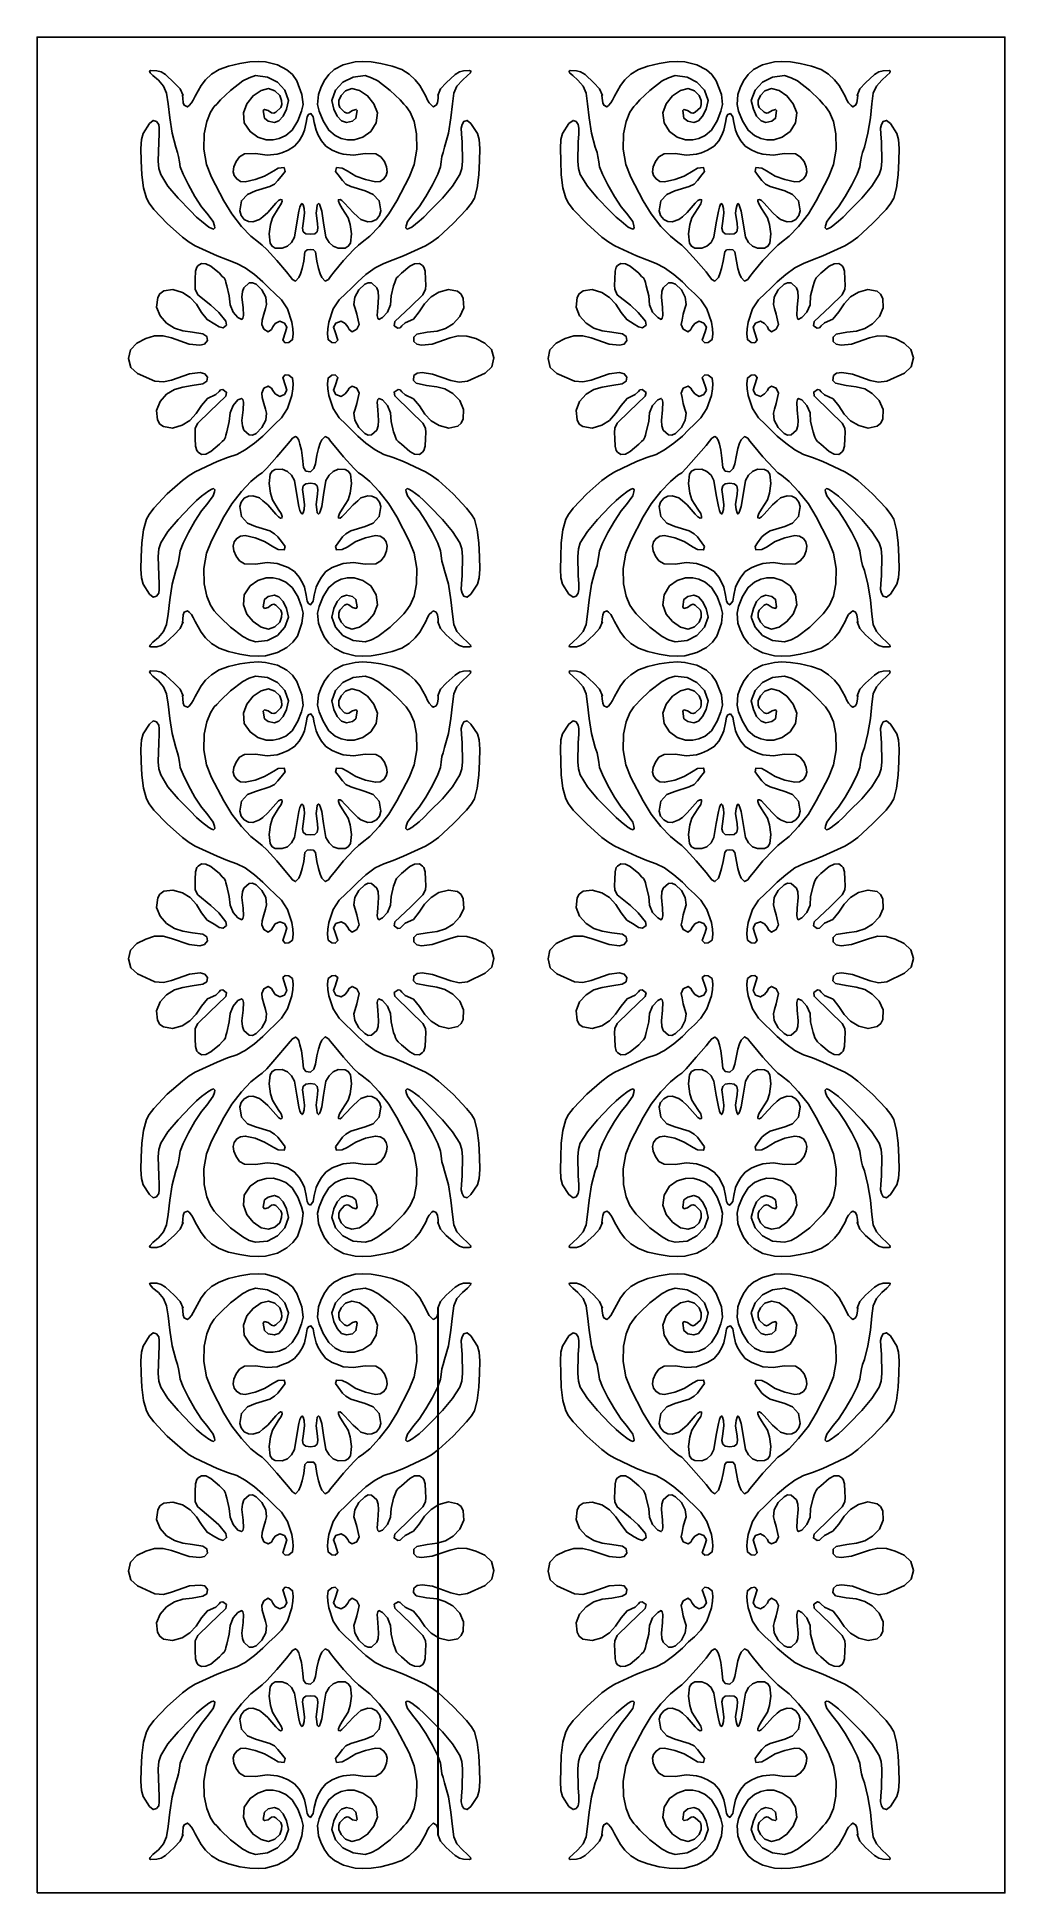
# Model space of a CAD drawing. Header units: centimetres. Extents: x -20.1 to -13.7, y -3.2 to 9.
import ezdxf

# ---------------------------------------------------------------- set-up
doc = ezdxf.new("R2010")
doc.units = ezdxf.units.CM
doc.header["$MEASUREMENT"] = 0
doc.layers.add('layer 1', color=7, linetype='Continuous')

msp = doc.modelspace()

# ---------------------------------------------------------------- linework, layer by layer
at = {"layer": 'layer 1', "color": 250}
for points, knots in [([(-20.05563, -3.2112), (-20.05563, -3.2112), (-20.05563, 9.00077), (-20.05563, 9.00077), (-20.05563, 9.00077), (-20.05563, 9.00077), (-13.68419, 9.00077), (-13.68419, 9.00077), (-13.68419, 9.00077), (-13.68419, 9.00077), (-13.68419, -3.2112), (-13.68419, -3.2112), (-13.68419, -3.2112), (-13.68419, -3.2112), (-20.05563, -3.2112), (-20.05563, -3.2112)], [0, 0, 0, 0, 0.2, 0.2, 0.2, 0.2, 0.4, 0.4, 0.4, 0.4, 0.6, 0.6, 0.6, 0.6, 1, 1, 1, 1]), ([(-17.41823, 8.61667), (-17.41823, 8.61667), (-17.39949, 8.66035), (-17.39949, 8.66035), (-17.39949, 8.66035), (-17.39949, 8.66035), (-17.36207, 8.6999), (-17.36207, 8.6999), (-17.36207, 8.6999), (-17.36207, 8.6999), (-17.30381, 8.75401), (-17.30381, 8.75401), (-17.30381, 8.75401), (-17.30381, 8.75401), (-17.27468, 8.77272), (-17.27468, 8.77272), (-17.27468, 8.77272), (-17.27468, 8.77272), (-17.24764, 8.77896), (-17.24764, 8.77896), (-17.24764, 8.77896), (-17.24764, 8.77896), (-17.2081, 8.78105), (-17.2081, 8.78105), (-17.2081, 8.78105), (-17.2081, 8.78105), (-17.1998, 8.77689), (-17.1998, 8.77689), (-17.1998, 8.77689), (-17.1998, 8.77689), (-17.20186, 8.76648), (-17.20186, 8.76648), (-17.20186, 8.76648), (-17.20186, 8.76648), (-17.22266, 8.74777), (-17.22266, 8.74777), (-17.22266, 8.74777), (-17.22266, 8.74777), (-17.25597, 8.71655), (-17.25597, 8.71655), (-17.25597, 8.71655), (-17.25597, 8.71655), (-17.29134, 8.67701), (-17.29134, 8.67701), (-17.29134, 8.67701), (-17.29134, 8.67701), (-17.31214, 8.63123), (-17.31214, 8.63123), (-17.31214, 8.63123), (-17.31214, 8.63123), (-17.32046, 8.56258), (-17.32046, 8.56258), (-17.32046, 8.56258), (-17.32046, 8.56258), (-17.33085, 8.46896), (-17.33085, 8.46896), (-17.33085, 8.46896), (-17.33085, 8.46896), (-17.3475, 8.36907), (-17.3475, 8.36907), (-17.3475, 8.36907), (-17.3475, 8.36907), (-17.37245, 8.27754), (-17.37245, 8.27754), (-17.37245, 8.27754), (-17.37245, 8.27754), (-17.38287, 8.24214), (-17.38287, 8.24214), (-17.38287, 8.24214), (-17.38287, 8.24214), (-17.3912, 8.2151), (-17.3912, 8.2151), (-17.3912, 8.2151), (-17.3912, 8.2151), (-17.39534, 8.17973), (-17.39534, 8.17973), (-17.39534, 8.17973), (-17.39534, 8.17973), (-17.39949, 8.14643), (-17.39949, 8.14643), (-17.39949, 8.14643), (-17.39949, 8.14643), (-17.41823, 8.09858), (-17.41823, 8.09858), (-17.41823, 8.09858), (-17.41823, 8.09858), (-17.4536, 8.02785), (-17.4536, 8.02785), (-17.4536, 8.02785), (-17.4536, 8.02785), (-17.49729, 7.95085), (-17.49729, 7.95085), (-17.49729, 7.95085), (-17.49729, 7.95085), (-17.54099, 7.88427), (-17.54099, 7.88427), (-17.54099, 7.88427), (-17.54099, 7.88427), (-17.57635, 7.84266), (-17.57635, 7.84266), (-17.57635, 7.84266), (-17.57635, 7.84266), (-17.61795, 7.78647), (-17.61795, 7.78647), (-17.61795, 7.78647), (-17.61795, 7.78647), (-17.62628, 7.75943), (-17.62628, 7.75943), (-17.62628, 7.75943), (-17.62628, 7.75943), (-17.62834, 7.74486), (-17.62834, 7.74486), (-17.62834, 7.74486), (-17.62834, 7.74486), (-17.62001, 7.73653), (-17.62001, 7.73653), (-17.62001, 7.73653), (-17.62001, 7.73653), (-17.60754, 7.74071), (-17.60754, 7.74071), (-17.60754, 7.74071), (-17.60754, 7.74071), (-17.58883, 7.7511), (-17.58883, 7.7511), (-17.58883, 7.7511), (-17.58883, 7.7511), (-17.54099, 7.78855), (-17.54099, 7.78855), (-17.54099, 7.78855), (-17.54099, 7.78855), (-17.50977, 7.8156), (-17.50977, 7.8156), (-17.50977, 7.8156), (-17.50977, 7.8156), (-17.47025, 7.85723), (-17.47025, 7.85723), (-17.47025, 7.85723), (-17.47025, 7.85723), (-17.38701, 7.94044), (-17.38701, 7.94044), (-17.38701, 7.94044), (-17.38701, 7.94044), (-17.32046, 8.01952), (-17.32046, 8.01952), (-17.32046, 8.01952), (-17.32046, 8.01952), (-17.27259, 8.0965), (-17.27259, 8.0965), (-17.27259, 8.0965), (-17.27259, 8.0965), (-17.26012, 8.13604), (-17.26012, 8.13604), (-17.26012, 8.13604), (-17.26012, 8.13604), (-17.25597, 8.18388), (-17.25597, 8.18388), (-17.25597, 8.18388), (-17.25597, 8.18388), (-17.25803, 8.30872), (-17.25803, 8.30872), (-17.25803, 8.30872), (-17.25803, 8.30872), (-17.2622, 8.36492), (-17.2622, 8.36492), (-17.2622, 8.36492), (-17.2622, 8.36492), (-17.26426, 8.40238), (-17.26426, 8.40238), (-17.26426, 8.40238), (-17.26426, 8.40238), (-17.25803, 8.42524), (-17.25803, 8.42524), (-17.25803, 8.42524), (-17.25803, 8.42524), (-17.24555, 8.44607), (-17.24555, 8.44607), (-17.24555, 8.44607), (-17.24555, 8.44607), (-17.22475, 8.4523), (-17.22475, 8.4523), (-17.22475, 8.4523), (-17.22475, 8.4523), (-17.1998, 8.43151), (-17.1998, 8.43151), (-17.1998, 8.43151), (-17.1998, 8.43151), (-17.15611, 8.36698), (-17.15611, 8.36698), (-17.15611, 8.36698), (-17.15611, 8.36698), (-17.14569, 8.32746), (-17.14569, 8.32746), (-17.14569, 8.32746), (-17.14569, 8.32746), (-17.14154, 8.26712), (-17.14154, 8.26712), (-17.14154, 8.26712), (-17.14154, 8.26712), (-17.1436, 8.18597), (-17.1436, 8.18597), (-17.1436, 8.18597), (-17.1436, 8.18597), (-17.14778, 8.09444), (-17.14778, 8.09444), (-17.14778, 8.09444), (-17.14778, 8.09444), (-17.15817, 8.00911), (-17.15817, 8.00911), (-17.15817, 8.00911), (-17.15817, 8.00911), (-17.17691, 7.94044), (-17.17691, 7.94044), (-17.17691, 7.94044), (-17.17691, 7.94044), (-17.19562, 7.90716), (-17.19562, 7.90716), (-17.19562, 7.90716), (-17.19562, 7.90716), (-17.2289, 7.86556), (-17.2289, 7.86556), (-17.2289, 7.86556), (-17.2289, 7.86556), (-17.31628, 7.77399), (-17.31628, 7.77399), (-17.31628, 7.77399), (-17.31628, 7.77399), (-17.41406, 7.68452), (-17.41406, 7.68452), (-17.41406, 7.68452), (-17.41406, 7.68452), (-17.45984, 7.65124), (-17.45984, 7.65124), (-17.45984, 7.65124), (-17.45984, 7.65124), (-17.49935, 7.62835), (-17.49935, 7.62835), (-17.49935, 7.62835), (-17.49935, 7.62835), (-17.64291, 7.56177), (-17.64291, 7.56177), (-17.64291, 7.56177), (-17.64291, 7.56177), (-17.71158, 7.53472), (-17.71158, 7.53472), (-17.71158, 7.53472), (-17.71158, 7.53472), (-17.77189, 7.51184), (-17.77189, 7.51184), (-17.77189, 7.51184), (-17.77189, 7.51184), (-17.83015, 7.48271), (-17.83015, 7.48271), (-17.83015, 7.48271), (-17.83015, 7.48271), (-17.89047, 7.43901), (-17.89047, 7.43901), (-17.89047, 7.43901), (-17.89047, 7.43901), (-17.94458, 7.39114), (-17.94458, 7.39114), (-17.94458, 7.39114), (-17.94458, 7.39114), (-17.98618, 7.34954), (-17.98618, 7.34954), (-17.98618, 7.34954), (-17.98618, 7.34954), (-18.02364, 7.31417), (-18.02364, 7.31417), (-18.02364, 7.31417), (-18.02364, 7.31417), (-18.06733, 7.27253), (-18.06733, 7.27253), (-18.06733, 7.27253), (-18.06733, 7.27253), (-18.10685, 7.21223), (-18.10685, 7.21223), (-18.10685, 7.21223), (-18.10685, 7.21223), (-18.13597, 7.12483), (-18.13597, 7.12483), (-18.13597, 7.12483), (-18.13597, 7.12483), (-18.14221, 7.08111), (-18.14221, 7.08111), (-18.14221, 7.08111), (-18.14221, 7.08111), (-18.1443, 7.04783), (-18.1443, 7.04783), (-18.1443, 7.04783), (-18.1443, 7.04783), (-18.14012, 7.01038), (-18.14012, 7.01038), (-18.14012, 7.01038), (-18.14012, 7.01038), (-18.11517, 6.99167), (-18.11517, 6.99167), (-18.11517, 6.99167), (-18.11517, 6.99167), (-18.09228, 6.98958), (-18.09228, 6.98958), (-18.09228, 6.98958), (-18.09228, 6.98958), (-18.07563, 7.00623), (-18.07563, 7.00623), (-18.07563, 7.00623), (-18.07563, 7.00623), (-18.09437, 7.06031), (-18.09437, 7.06031), (-18.09437, 7.06031), (-18.09437, 7.06031), (-18.10475, 7.09153), (-18.10475, 7.09153), (-18.10475, 7.09153), (-18.10475, 7.09153), (-18.08813, 7.11856), (-18.08813, 7.11856), (-18.08813, 7.11856), (-18.08813, 7.11856), (-18.05482, 7.13107), (-18.05482, 7.13107), (-18.05482, 7.13107), (-18.05482, 7.13107), (-18.02778, 7.11651), (-18.02778, 7.11651), (-18.02778, 7.11651), (-18.02778, 7.11651), (-18.00907, 7.09362), (-18.00907, 7.09362), (-18.00907, 7.09362), (-18.00907, 7.09362), (-18.00075, 7.07696), (-18.00075, 7.07696), (-18.00075, 7.07696), (-18.00075, 7.07696), (-17.98203, 7.0624), (-17.98203, 7.0624), (-17.98203, 7.0624), (-17.98203, 7.0624), (-17.95082, 7.07905), (-17.95082, 7.07905), (-17.95082, 7.07905), (-17.95082, 7.07905), (-17.93625, 7.11024), (-17.93625, 7.11024), (-17.93625, 7.11024), (-17.93625, 7.11024), (-17.94249, 7.13731), (-17.94249, 7.13731), (-17.94249, 7.13731), (-17.94249, 7.13731), (-17.95082, 7.17683), (-17.95082, 7.17683), (-17.95082, 7.17683), (-17.95082, 7.17683), (-17.96123, 7.21428), (-17.96123, 7.21428), (-17.96123, 7.21428), (-17.96123, 7.21428), (-17.96953, 7.24135), (-17.96953, 7.24135), (-17.96953, 7.24135), (-17.96953, 7.24135), (-17.96329, 7.28919), (-17.96329, 7.28919), (-17.96329, 7.28919), (-17.96329, 7.28919), (-17.93834, 7.33707), (-17.93834, 7.33707), (-17.93834, 7.33707), (-17.93834, 7.33707), (-17.8988, 7.37452), (-17.8988, 7.37452), (-17.8988, 7.37452), (-17.8988, 7.37452), (-17.87594, 7.3849), (-17.87594, 7.3849), (-17.87594, 7.3849), (-17.87594, 7.3849), (-17.85304, 7.38281), (-17.85304, 7.38281), (-17.85304, 7.38281), (-17.85304, 7.38281), (-17.81973, 7.35163), (-17.81973, 7.35163), (-17.81973, 7.35163), (-17.81973, 7.35163), (-17.80935, 7.32664), (-17.80935, 7.32664), (-17.80935, 7.32664), (-17.80935, 7.32664), (-17.80726, 7.28919), (-17.80726, 7.28919), (-17.80726, 7.28919), (-17.80726, 7.28919), (-17.8135, 7.22052), (-17.8135, 7.22052), (-17.8135, 7.22052), (-17.8135, 7.22052), (-17.81767, 7.16853), (-17.81767, 7.16853), (-17.81767, 7.16853), (-17.81767, 7.16853), (-17.81144, 7.15188), (-17.81144, 7.15188), (-17.81144, 7.15188), (-17.81144, 7.15188), (-17.80517, 7.14355), (-17.80517, 7.14355), (-17.80517, 7.14355), (-17.80517, 7.14355), (-17.78231, 7.15602), (-17.78231, 7.15602), (-17.78231, 7.15602), (-17.78231, 7.15602), (-17.749, 7.19139), (-17.749, 7.19139), (-17.749, 7.19139), (-17.749, 7.19139), (-17.7282, 7.23926), (-17.7282, 7.23926), (-17.7282, 7.23926), (-17.7282, 7.23926), (-17.72405, 7.29752), (-17.72405, 7.29752), (-17.72405, 7.29752), (-17.72405, 7.29752), (-17.70949, 7.3641), (-17.70949, 7.3641), (-17.70949, 7.3641), (-17.70949, 7.3641), (-17.70116, 7.38699), (-17.70116, 7.38699), (-17.70116, 7.38699), (-17.70116, 7.38699), (-17.69701, 7.39947), (-17.69701, 7.39947), (-17.69701, 7.39947), (-17.69701, 7.39947), (-17.68869, 7.41612), (-17.68869, 7.41612), (-17.68869, 7.41612), (-17.68869, 7.41612), (-17.67827, 7.4265), (-17.67827, 7.4265), (-17.67827, 7.4265), (-17.67827, 7.4265), (-17.65747, 7.44734), (-17.65747, 7.44734), (-17.65747, 7.44734), (-17.65747, 7.44734), (-17.6013, 7.49309), (-17.6013, 7.49309), (-17.6013, 7.49309), (-17.6013, 7.49309), (-17.57008, 7.50974), (-17.57008, 7.50974), (-17.57008, 7.50974), (-17.57008, 7.50974), (-17.5389, 7.51184), (-17.5389, 7.51184), (-17.5389, 7.51184), (-17.5389, 7.51184), (-17.51809, 7.49727), (-17.51809, 7.49727), (-17.51809, 7.49727), (-17.51809, 7.49727), (-17.50977, 7.48685), (-17.50977, 7.48685), (-17.50977, 7.48685), (-17.50977, 7.48685), (-17.50144, 7.45982), (-17.50144, 7.45982), (-17.50144, 7.45982), (-17.50144, 7.45982), (-17.49935, 7.4078), (-17.49935, 7.4078), (-17.49935, 7.4078), (-17.49935, 7.4078), (-17.49729, 7.36825), (-17.49729, 7.36825), (-17.49729, 7.36825), (-17.49729, 7.36825), (-17.49935, 7.34121), (-17.49935, 7.34121), (-17.49935, 7.34121), (-17.49935, 7.34121), (-17.51601, 7.30584), (-17.51601, 7.30584), (-17.51601, 7.30584), (-17.51601, 7.30584), (-17.59506, 7.22885), (-17.59506, 7.22885), (-17.59506, 7.22885), (-17.59506, 7.22885), (-17.70116, 7.12899), (-17.70116, 7.12899), (-17.70116, 7.12899), (-17.70116, 7.12899), (-17.70531, 7.10194), (-17.70531, 7.10194), (-17.70531, 7.10194), (-17.70531, 7.10194), (-17.68036, 7.08529), (-17.68036, 7.08529), (-17.68036, 7.08529), (-17.68036, 7.08529), (-17.6658, 7.08738), (-17.6658, 7.08738), (-17.6658, 7.08738), (-17.6658, 7.08738), (-17.65541, 7.09986), (-17.65541, 7.09986), (-17.65541, 7.09986), (-17.65541, 7.09986), (-17.63252, 7.12066), (-17.63252, 7.12066), (-17.63252, 7.12066), (-17.63252, 7.12066), (-17.57841, 7.14564), (-17.57841, 7.14564), (-17.57841, 7.14564), (-17.57841, 7.14564), (-17.54099, 7.19348), (-17.54099, 7.19348), (-17.54099, 7.19348), (-17.54099, 7.19348), (-17.50562, 7.2455), (-17.50562, 7.2455), (-17.50562, 7.2455), (-17.50562, 7.2455), (-17.46193, 7.29128), (-17.46193, 7.29128), (-17.46193, 7.29128), (-17.46193, 7.29128), (-17.40991, 7.3225), (-17.40991, 7.3225), (-17.40991, 7.3225), (-17.40991, 7.3225), (-17.3475, 7.33912), (-17.3475, 7.33912), (-17.3475, 7.33912), (-17.3475, 7.33912), (-17.28715, 7.32874), (-17.28715, 7.32874), (-17.28715, 7.32874), (-17.28715, 7.32874), (-17.26426, 7.30999), (-17.26426, 7.30999), (-17.26426, 7.30999), (-17.26426, 7.30999), (-17.24973, 7.28086), (-17.24973, 7.28086), (-17.24973, 7.28086), (-17.24973, 7.28086), (-17.24555, 7.21846), (-17.24555, 7.21846), (-17.24555, 7.21846), (-17.24555, 7.21846), (-17.27259, 7.16226), (-17.27259, 7.16226), (-17.27259, 7.16226), (-17.27259, 7.16226), (-17.31628, 7.11442), (-17.31628, 7.11442), (-17.31628, 7.11442), (-17.31628, 7.11442), (-17.36622, 7.0832), (-17.36622, 7.0832), (-17.36622, 7.0832), (-17.36622, 7.0832), (-17.42238, 7.06655), (-17.42238, 7.06655), (-17.42238, 7.06655), (-17.42238, 7.06655), (-17.48687, 7.05826), (-17.48687, 7.05826), (-17.48687, 7.05826), (-17.48687, 7.05826), (-17.55555, 7.04575), (-17.55555, 7.04575), (-17.55555, 7.04575), (-17.55555, 7.04575), (-17.57635, 7.02703), (-17.57635, 7.02703), (-17.57635, 7.02703), (-17.57635, 7.02703), (-17.57635, 6.99791), (-17.57635, 6.99791), (-17.57635, 6.99791), (-17.57635, 6.99791), (-17.55555, 6.97916), (-17.55555, 6.97916), (-17.55555, 6.97916), (-17.55555, 6.97916), (-17.52433, 6.97292), (-17.52433, 6.97292), (-17.52433, 6.97292), (-17.52433, 6.97292), (-17.45569, 6.98125), (-17.45569, 6.98125), (-17.45569, 6.98125), (-17.45569, 6.98125), (-17.33709, 7.0208), (-17.33709, 7.0208), (-17.33709, 7.0208), (-17.33709, 7.0208), (-17.28301, 7.03536), (-17.28301, 7.03536), (-17.28301, 7.03536), (-17.28301, 7.03536), (-17.22684, 7.03327), (-17.22684, 7.03327), (-17.22684, 7.03327), (-17.22684, 7.03327), (-17.1665, 7.01662), (-17.1665, 7.01662), (-17.1665, 7.01662), (-17.1665, 7.01662), (-17.10823, 6.98749), (-17.10823, 6.98749), (-17.10823, 6.98749), (-17.10823, 6.98749), (-17.06458, 6.94589), (-17.06458, 6.94589), (-17.06458, 6.94589), (-17.06458, 6.94589), (-17.04792, 6.88972), (-17.04792, 6.88972), (-17.04792, 6.88972), (-17.04792, 6.88972), (-17.06248, 6.83143), (-17.06248, 6.83143), (-17.06248, 6.83143), (-17.06248, 6.83143), (-17.10618, 6.78983), (-17.10618, 6.78983), (-17.10618, 6.78983), (-17.10618, 6.78983), (-17.22266, 6.73572), (-17.22266, 6.73572), (-17.22266, 6.73572), (-17.22266, 6.73572), (-17.27677, 6.72948), (-17.27677, 6.72948), (-17.27677, 6.72948), (-17.27677, 6.72948), (-17.33294, 6.74198), (-17.33294, 6.74198), (-17.33294, 6.74198), (-17.33294, 6.74198), (-17.45151, 6.78359), (-17.45151, 6.78359), (-17.45151, 6.78359), (-17.45151, 6.78359), (-17.52019, 6.79401), (-17.52019, 6.79401), (-17.52019, 6.79401), (-17.52019, 6.79401), (-17.55346, 6.78983), (-17.55346, 6.78983), (-17.55346, 6.78983), (-17.55346, 6.78983), (-17.57635, 6.77317), (-17.57635, 6.77317), (-17.57635, 6.77317), (-17.57635, 6.77317), (-17.57841, 6.74198), (-17.57841, 6.74198), (-17.57841, 6.74198), (-17.57841, 6.74198), (-17.5597, 6.72324), (-17.5597, 6.72324), (-17.5597, 6.72324), (-17.5597, 6.72324), (-17.49106, 6.70868), (-17.49106, 6.70868), (-17.49106, 6.70868), (-17.49106, 6.70868), (-17.42447, 6.70035), (-17.42447, 6.70035), (-17.42447, 6.70035), (-17.42447, 6.70035), (-17.37039, 6.68579), (-17.37039, 6.68579), (-17.37039, 6.68579), (-17.37039, 6.68579), (-17.31837, 6.6546), (-17.31837, 6.6546), (-17.31837, 6.6546), (-17.31837, 6.6546), (-17.27259, 6.60882), (-17.27259, 6.60882), (-17.27259, 6.60882), (-17.27259, 6.60882), (-17.24764, 6.55056), (-17.24764, 6.55056), (-17.24764, 6.55056), (-17.24764, 6.55056), (-17.24973, 6.48812), (-17.24973, 6.48812), (-17.24973, 6.48812), (-17.24973, 6.48812), (-17.26426, 6.46108), (-17.26426, 6.46108), (-17.26426, 6.46108), (-17.26426, 6.46108), (-17.2851, 6.44029), (-17.2851, 6.44029), (-17.2851, 6.44029), (-17.2851, 6.44029), (-17.34541, 6.42778), (-17.34541, 6.42778), (-17.34541, 6.42778), (-17.34541, 6.42778), (-17.40782, 6.44443), (-17.40782, 6.44443), (-17.40782, 6.44443), (-17.40782, 6.44443), (-17.46193, 6.47565), (-17.46193, 6.47565), (-17.46193, 6.47565), (-17.46193, 6.47565), (-17.50353, 6.51935), (-17.50353, 6.51935), (-17.50353, 6.51935), (-17.50353, 6.51935), (-17.5389, 6.57346), (-17.5389, 6.57346), (-17.5389, 6.57346), (-17.5389, 6.57346), (-17.57841, 6.62129), (-17.57841, 6.62129), (-17.57841, 6.62129), (-17.57841, 6.62129), (-17.63252, 6.64627), (-17.63252, 6.64627), (-17.63252, 6.64627), (-17.63252, 6.64627), (-17.65541, 6.66708), (-17.65541, 6.66708), (-17.65541, 6.66708), (-17.65541, 6.66708), (-17.6658, 6.67955), (-17.6658, 6.67955), (-17.6658, 6.67955), (-17.6658, 6.67955), (-17.67827, 6.68164), (-17.67827, 6.68164), (-17.67827, 6.68164), (-17.67827, 6.68164), (-17.70531, 6.66499), (-17.70531, 6.66499), (-17.70531, 6.66499), (-17.70531, 6.66499), (-17.70116, 6.64003), (-17.70116, 6.64003), (-17.70116, 6.64003), (-17.70116, 6.64003), (-17.59506, 6.53805), (-17.59506, 6.53805), (-17.59506, 6.53805), (-17.59506, 6.53805), (-17.51601, 6.46108), (-17.51601, 6.46108), (-17.51601, 6.46108), (-17.51601, 6.46108), (-17.49935, 6.42778), (-17.49935, 6.42778), (-17.49935, 6.42778), (-17.49935, 6.42778), (-17.49729, 6.39865), (-17.49729, 6.39865), (-17.49729, 6.39865), (-17.49729, 6.39865), (-17.49935, 6.35914), (-17.49935, 6.35914), (-17.49935, 6.35914), (-17.49935, 6.35914), (-17.50144, 6.30921), (-17.50144, 6.30921), (-17.50144, 6.30921), (-17.50144, 6.30921), (-17.50977, 6.28008), (-17.50977, 6.28008), (-17.50977, 6.28008), (-17.50977, 6.28008), (-17.51809, 6.26966), (-17.51809, 6.26966), (-17.51809, 6.26966), (-17.51809, 6.26966), (-17.5389, 6.2551), (-17.5389, 6.2551), (-17.5389, 6.2551), (-17.5389, 6.2551), (-17.57008, 6.25719), (-17.57008, 6.25719), (-17.57008, 6.25719), (-17.57008, 6.25719), (-17.6013, 6.27381), (-17.6013, 6.27381), (-17.6013, 6.27381), (-17.6013, 6.27381), (-17.65747, 6.32168), (-17.65747, 6.32168), (-17.65747, 6.32168), (-17.65747, 6.32168), (-17.67827, 6.3404), (-17.67827, 6.3404), (-17.67827, 6.3404), (-17.67827, 6.3404), (-17.68869, 6.35081), (-17.68869, 6.35081), (-17.68869, 6.35081), (-17.68869, 6.35081), (-17.69701, 6.36746), (-17.69701, 6.36746), (-17.69701, 6.36746), (-17.69701, 6.36746), (-17.70116, 6.38203), (-17.70116, 6.38203), (-17.70116, 6.38203), (-17.70116, 6.38203), (-17.70949, 6.40283), (-17.70949, 6.40283), (-17.70949, 6.40283), (-17.70949, 6.40283), (-17.72405, 6.47147), (-17.72405, 6.47147), (-17.72405, 6.47147), (-17.72405, 6.47147), (-17.7282, 6.52767), (-17.7282, 6.52767), (-17.7282, 6.52767), (-17.7282, 6.52767), (-17.749, 6.57551), (-17.749, 6.57551), (-17.749, 6.57551), (-17.749, 6.57551), (-17.78231, 6.61297), (-17.78231, 6.61297), (-17.78231, 6.61297), (-17.78231, 6.61297), (-17.80517, 6.62338), (-17.80517, 6.62338), (-17.80517, 6.62338), (-17.80517, 6.62338), (-17.81144, 6.61714), (-17.81144, 6.61714), (-17.81144, 6.61714), (-17.81144, 6.61714), (-17.81767, 6.5984), (-17.81767, 6.5984), (-17.81767, 6.5984), (-17.81767, 6.5984), (-17.8135, 6.54847), (-17.8135, 6.54847), (-17.8135, 6.54847), (-17.8135, 6.54847), (-17.80726, 6.47774), (-17.80726, 6.47774), (-17.80726, 6.47774), (-17.80726, 6.47774), (-17.80935, 6.44235), (-17.80935, 6.44235), (-17.80935, 6.44235), (-17.80935, 6.44235), (-17.81973, 6.4153), (-17.81973, 6.4153), (-17.81973, 6.4153), (-17.81973, 6.4153), (-17.85304, 6.38408), (-17.85304, 6.38408), (-17.85304, 6.38408), (-17.85304, 6.38408), (-17.87594, 6.38203), (-17.87594, 6.38203), (-17.87594, 6.38203), (-17.87594, 6.38203), (-17.8988, 6.39241), (-17.8988, 6.39241), (-17.8988, 6.39241), (-17.8988, 6.39241), (-17.93834, 6.43196), (-17.93834, 6.43196), (-17.93834, 6.43196), (-17.93834, 6.43196), (-17.96329, 6.4798), (-17.96329, 6.4798), (-17.96329, 6.4798), (-17.96329, 6.4798), (-17.96953, 6.52558), (-17.96953, 6.52558), (-17.96953, 6.52558), (-17.96953, 6.52558), (-17.96123, 6.55262), (-17.96123, 6.55262), (-17.96123, 6.55262), (-17.96123, 6.55262), (-17.95082, 6.59008), (-17.95082, 6.59008), (-17.95082, 6.59008), (-17.95082, 6.59008), (-17.94249, 6.62962), (-17.94249, 6.62962), (-17.94249, 6.62962), (-17.94249, 6.62962), (-17.93625, 6.65875), (-17.93625, 6.65875), (-17.93625, 6.65875), (-17.93625, 6.65875), (-17.95082, 6.68997), (-17.95082, 6.68997), (-17.95082, 6.68997), (-17.95082, 6.68997), (-17.98203, 6.70453), (-17.98203, 6.70453), (-17.98203, 6.70453), (-17.98203, 6.70453), (-18.00075, 6.68997), (-18.00075, 6.68997), (-18.00075, 6.68997), (-18.00075, 6.68997), (-18.00907, 6.6754), (-18.00907, 6.6754), (-18.00907, 6.6754), (-18.00907, 6.6754), (-18.02778, 6.65251), (-18.02778, 6.65251), (-18.02778, 6.65251), (-18.02778, 6.65251), (-18.05482, 6.63586), (-18.05482, 6.63586), (-18.05482, 6.63586), (-18.05482, 6.63586), (-18.08813, 6.64833), (-18.08813, 6.64833), (-18.08813, 6.64833), (-18.08813, 6.64833), (-18.10475, 6.67746), (-18.10475, 6.67746), (-18.10475, 6.67746), (-18.10475, 6.67746), (-18.09437, 6.70659), (-18.09437, 6.70659), (-18.09437, 6.70659), (-18.09437, 6.70659), (-18.07563, 6.7607), (-18.07563, 6.7607), (-18.07563, 6.7607), (-18.07563, 6.7607), (-18.09228, 6.77735), (-18.09228, 6.77735), (-18.09228, 6.77735), (-18.09228, 6.77735), (-18.11517, 6.77526), (-18.11517, 6.77526), (-18.11517, 6.77526), (-18.11517, 6.77526), (-18.14012, 6.75655), (-18.14012, 6.75655), (-18.14012, 6.75655), (-18.14012, 6.75655), (-18.1443, 6.7191), (-18.1443, 6.7191), (-18.1443, 6.7191), (-18.1443, 6.7191), (-18.14221, 6.68579), (-18.14221, 6.68579), (-18.14221, 6.68579), (-18.14221, 6.68579), (-18.13597, 6.64209), (-18.13597, 6.64209), (-18.13597, 6.64209), (-18.13597, 6.64209), (-18.10685, 6.5568), (-18.10685, 6.5568), (-18.10685, 6.5568), (-18.10685, 6.5568), (-18.06733, 6.49645), (-18.06733, 6.49645), (-18.06733, 6.49645), (-18.06733, 6.49645), (-18.02364, 6.45276), (-18.02364, 6.45276), (-18.02364, 6.45276), (-18.02364, 6.45276), (-17.98618, 6.41739), (-17.98618, 6.41739), (-17.98618, 6.41739), (-17.98618, 6.41739), (-17.94458, 6.37576), (-17.94458, 6.37576), (-17.94458, 6.37576), (-17.94458, 6.37576), (-17.89047, 6.32792), (-17.89047, 6.32792), (-17.89047, 6.32792), (-17.89047, 6.32792), (-17.83015, 6.28422), (-17.83015, 6.28422), (-17.83015, 6.28422), (-17.83015, 6.28422), (-17.77189, 6.2551), (-17.77189, 6.2551), (-17.77189, 6.2551), (-17.77189, 6.2551), (-17.71158, 6.2343), (-17.71158, 6.2343), (-17.71158, 6.2343), (-17.71158, 6.2343), (-17.64291, 6.20722), (-17.64291, 6.20722), (-17.64291, 6.20722), (-17.64291, 6.20722), (-17.49935, 6.14064), (-17.49935, 6.14064), (-17.49935, 6.14064), (-17.49935, 6.14064), (-17.45984, 6.11569), (-17.45984, 6.11569), (-17.45984, 6.11569), (-17.45984, 6.11569), (-17.41406, 6.08238), (-17.41406, 6.08238), (-17.41406, 6.08238), (-17.41406, 6.08238), (-17.31628, 5.995), (-17.31628, 5.995), (-17.31628, 5.995), (-17.31628, 5.995), (-17.2289, 5.90138), (-17.2289, 5.90138), (-17.2289, 5.90138), (-17.2289, 5.90138), (-17.19562, 5.85977), (-17.19562, 5.85977), (-17.19562, 5.85977), (-17.19562, 5.85977), (-17.17691, 5.82855), (-17.17691, 5.82855), (-17.17691, 5.82855), (-17.17691, 5.82855), (-17.15817, 5.75782), (-17.15817, 5.75782), (-17.15817, 5.75782), (-17.15817, 5.75782), (-17.14778, 5.6725), (-17.14778, 5.6725), (-17.14778, 5.6725), (-17.14778, 5.6725), (-17.1436, 5.58096), (-17.1436, 5.58096), (-17.1436, 5.58096), (-17.1436, 5.58096), (-17.14154, 5.49981), (-17.14154, 5.49981), (-17.14154, 5.49981), (-17.14154, 5.49981), (-17.14569, 5.44156), (-17.14569, 5.44156), (-17.14569, 5.44156), (-17.14569, 5.44156), (-17.15611, 5.39992), (-17.15611, 5.39992), (-17.15611, 5.39992), (-17.15611, 5.39992), (-17.1998, 5.33543), (-17.1998, 5.33543), (-17.1998, 5.33543), (-17.1998, 5.33543), (-17.22475, 5.31462), (-17.22475, 5.31462), (-17.22475, 5.31462), (-17.22475, 5.31462), (-17.24555, 5.32086), (-17.24555, 5.32086), (-17.24555, 5.32086), (-17.24555, 5.32086), (-17.25803, 5.34167), (-17.25803, 5.34167), (-17.25803, 5.34167), (-17.25803, 5.34167), (-17.26426, 5.36665), (-17.26426, 5.36665), (-17.26426, 5.36665), (-17.26426, 5.36665), (-17.2622, 5.40201), (-17.2622, 5.40201), (-17.2622, 5.40201), (-17.2622, 5.40201), (-17.25803, 5.45818), (-17.25803, 5.45818), (-17.25803, 5.45818), (-17.25803, 5.45818), (-17.25597, 5.58302), (-17.25597, 5.58302), (-17.25597, 5.58302), (-17.25597, 5.58302), (-17.26012, 5.63298), (-17.26012, 5.63298), (-17.26012, 5.63298), (-17.26012, 5.63298), (-17.27259, 5.6725), (-17.27259, 5.6725), (-17.27259, 5.6725), (-17.27259, 5.6725), (-17.32046, 5.74741), (-17.32046, 5.74741), (-17.32046, 5.74741), (-17.32046, 5.74741), (-17.38701, 5.82647), (-17.38701, 5.82647), (-17.38701, 5.82647), (-17.38701, 5.82647), (-17.47025, 5.91179), (-17.47025, 5.91179), (-17.47025, 5.91179), (-17.47025, 5.91179), (-17.50977, 5.95131), (-17.50977, 5.95131), (-17.50977, 5.95131), (-17.50977, 5.95131), (-17.54099, 5.98043), (-17.54099, 5.98043), (-17.54099, 5.98043), (-17.54099, 5.98043), (-17.58883, 6.0158), (-17.58883, 6.0158), (-17.58883, 6.0158), (-17.58883, 6.0158), (-17.60754, 6.02622), (-17.60754, 6.02622), (-17.60754, 6.02622), (-17.60754, 6.02622), (-17.62001, 6.03036), (-17.62001, 6.03036), (-17.62001, 6.03036), (-17.62001, 6.03036), (-17.62834, 6.02207), (-17.62834, 6.02207), (-17.62834, 6.02207), (-17.62834, 6.02207), (-17.62628, 6.0075), (-17.62628, 6.0075), (-17.62628, 6.0075), (-17.62628, 6.0075), (-17.61795, 5.98252), (-17.61795, 5.98252), (-17.61795, 5.98252), (-17.61795, 5.98252), (-17.57635, 5.92426), (-17.57635, 5.92426), (-17.57635, 5.92426), (-17.57635, 5.92426), (-17.54099, 5.88266), (-17.54099, 5.88266), (-17.54099, 5.88266), (-17.54099, 5.88266), (-17.49729, 5.81608), (-17.49729, 5.81608), (-17.49729, 5.81608), (-17.49729, 5.81608), (-17.4536, 5.74117), (-17.4536, 5.74117), (-17.4536, 5.74117), (-17.4536, 5.74117), (-17.41823, 5.67041), (-17.41823, 5.67041), (-17.41823, 5.67041), (-17.41823, 5.67041), (-17.39949, 5.62047), (-17.39949, 5.62047), (-17.39949, 5.62047), (-17.39949, 5.62047), (-17.39534, 5.58929), (-17.39534, 5.58929), (-17.39534, 5.58929), (-17.39534, 5.58929), (-17.3912, 5.55183), (-17.3912, 5.55183), (-17.3912, 5.55183), (-17.3912, 5.55183), (-17.38287, 5.52477), (-17.38287, 5.52477), (-17.38287, 5.52477), (-17.38287, 5.52477), (-17.37245, 5.49148), (-17.37245, 5.49148), (-17.37245, 5.49148), (-17.37245, 5.49148), (-17.3475, 5.39992), (-17.3475, 5.39992), (-17.3475, 5.39992), (-17.3475, 5.39992), (-17.33085, 5.29797), (-17.33085, 5.29797), (-17.33085, 5.29797), (-17.33085, 5.29797), (-17.32046, 5.20435), (-17.32046, 5.20435), (-17.32046, 5.20435), (-17.32046, 5.20435), (-17.31214, 5.13567), (-17.31214, 5.13567), (-17.31214, 5.13567), (-17.31214, 5.13567), (-17.29134, 5.08992), (-17.29134, 5.08992), (-17.29134, 5.08992), (-17.29134, 5.08992), (-17.25597, 5.05038), (-17.25597, 5.05038), (-17.25597, 5.05038), (-17.25597, 5.05038), (-17.22266, 5.01916), (-17.22266, 5.01916), (-17.22266, 5.01916), (-17.22266, 5.01916), (-17.20186, 5.00045), (-17.20186, 5.00045), (-17.20186, 5.00045), (-17.20186, 5.00045), (-17.1998, 4.99003), (-17.1998, 4.99003), (-17.1998, 4.99003), (-17.1998, 4.99003), (-17.2081, 4.98794), (-17.2081, 4.98794), (-17.2081, 4.98794), (-17.2081, 4.98794), (-17.24764, 4.98794), (-17.24764, 4.98794), (-17.24764, 4.98794), (-17.24764, 4.98794), (-17.27468, 4.99627), (-17.27468, 4.99627), (-17.27468, 4.99627), (-17.27468, 4.99627), (-17.30381, 5.01501), (-17.30381, 5.01501), (-17.30381, 5.01501), (-17.30381, 5.01501), (-17.36207, 5.06703), (-17.36207, 5.06703), (-17.36207, 5.06703), (-17.36207, 5.06703), (-17.39949, 5.10864), (-17.39949, 5.10864), (-17.39949, 5.10864), (-17.39949, 5.10864), (-17.41823, 5.15232), (-17.41823, 5.15232), (-17.41823, 5.15232), (-17.41823, 5.15232), (-17.41614, 5.14818), (-17.41614, 5.14818), (-17.41614, 5.14818), (-17.41614, 5.14818), (-17.41614, 5.17104), (-17.41614, 5.17104), (-17.41614, 5.17104), (-17.41614, 5.17104), (-17.42033, 5.19811), (-17.42033, 5.19811), (-17.42033, 5.19811), (-17.42033, 5.19811), (-17.42862, 5.21682), (-17.42862, 5.21682), (-17.42862, 5.21682), (-17.42862, 5.21682), (-17.44736, 5.22515), (-17.44736, 5.22515), (-17.44736, 5.22515), (-17.44736, 5.22515), (-17.45775, 5.21682), (-17.45775, 5.21682), (-17.45775, 5.21682), (-17.45775, 5.21682), (-17.4744, 5.2002), (-17.4744, 5.2002), (-17.4744, 5.2002), (-17.4744, 5.2002), (-17.48479, 5.18146), (-17.48479, 5.18146), (-17.48479, 5.18146), (-17.48479, 5.18146), (-17.49729, 5.15442), (-17.49729, 5.15442), (-17.49729, 5.15442), (-17.49729, 5.15442), (-17.53681, 5.08575), (-17.53681, 5.08575), (-17.53681, 5.08575), (-17.53681, 5.08575), (-17.56594, 5.04829), (-17.56594, 5.04829), (-17.56594, 5.04829), (-17.56594, 5.04829), (-17.60548, 5.01083), (-17.60548, 5.01083), (-17.60548, 5.01083), (-17.60548, 5.01083), (-17.65541, 4.97965), (-17.65541, 4.97965), (-17.65541, 4.97965), (-17.65541, 4.97965), (-17.71781, 4.95676), (-17.71781, 4.95676), (-17.71781, 4.95676), (-17.71781, 4.95676), (-17.7927, 4.9401), (-17.7927, 4.9401), (-17.7927, 4.9401), (-17.7927, 4.9401), (-17.85719, 4.92969), (-17.85719, 4.92969), (-17.85719, 4.92969), (-17.85719, 4.92969), (-17.91336, 4.92763), (-17.91336, 4.92763), (-17.91336, 4.92763), (-17.91336, 4.92763), (-17.96123, 4.92969), (-17.96123, 4.92969), (-17.96123, 4.92969), (-17.96123, 4.92969), (-18.0382, 4.94843), (-18.0382, 4.94843), (-18.0382, 4.94843), (-18.0382, 4.94843), (-18.09852, 4.97965), (-18.09852, 4.97965), (-18.09852, 4.97965), (-18.09852, 4.97965), (-18.13597, 5.01292), (-18.13597, 5.01292), (-18.13597, 5.01292), (-18.13597, 5.01292), (-18.1651, 5.05453), (-18.1651, 5.05453), (-18.1651, 5.05453), (-18.1651, 5.05453), (-18.18799, 5.1024), (-18.18799, 5.1024), (-18.18799, 5.1024), (-18.18799, 5.1024), (-18.20255, 5.144), (-18.20255, 5.144), (-18.20255, 5.144), (-18.20255, 5.144), (-18.20879, 5.21059), (-18.20879, 5.21059), (-18.20879, 5.21059), (-18.20879, 5.21059), (-18.19838, 5.25428), (-18.19838, 5.25428), (-18.19838, 5.25428), (-18.19838, 5.25428), (-18.17342, 5.31877), (-18.17342, 5.31877), (-18.17342, 5.31877), (-18.17342, 5.31877), (-18.13597, 5.37912), (-18.13597, 5.37912), (-18.13597, 5.37912), (-18.13597, 5.37912), (-18.09437, 5.41449), (-18.09437, 5.41449), (-18.09437, 5.41449), (-18.09437, 5.41449), (-18.05277, 5.43323), (-18.05277, 5.43323), (-18.05277, 5.43323), (-18.05277, 5.43323), (-18.01322, 5.44361), (-18.01322, 5.44361), (-18.01322, 5.44361), (-18.01322, 5.44361), (-17.96747, 5.44156), (-17.96747, 5.44156), (-17.96747, 5.44156), (-17.96747, 5.44156), (-17.9113, 5.4249), (-17.9113, 5.4249), (-17.9113, 5.4249), (-17.9113, 5.4249), (-17.85928, 5.38953), (-17.85928, 5.38953), (-17.85928, 5.38953), (-17.85928, 5.38953), (-17.82391, 5.33128), (-17.82391, 5.33128), (-17.82391, 5.33128), (-17.82391, 5.33128), (-17.81559, 5.2647), (-17.81559, 5.2647), (-17.81559, 5.2647), (-17.81559, 5.2647), (-17.83848, 5.20435), (-17.83848, 5.20435), (-17.83848, 5.20435), (-17.83848, 5.20435), (-17.88008, 5.15442), (-17.88008, 5.15442), (-17.88008, 5.15442), (-17.88008, 5.15442), (-17.9321, 5.11697), (-17.9321, 5.11697), (-17.9321, 5.11697), (-17.9321, 5.11697), (-17.98409, 5.10449), (-17.98409, 5.10449), (-17.98409, 5.10449), (-17.98409, 5.10449), (-18.02569, 5.12111), (-18.02569, 5.12111), (-18.02569, 5.12111), (-18.02569, 5.12111), (-18.05482, 5.15024), (-18.05482, 5.15024), (-18.05482, 5.15024), (-18.05482, 5.15024), (-18.06939, 5.18355), (-18.06939, 5.18355), (-18.06939, 5.18355), (-18.06939, 5.18355), (-18.06939, 5.21059), (-18.06939, 5.21059), (-18.06939, 5.21059), (-18.06939, 5.21059), (-18.06315, 5.22933), (-18.06315, 5.22933), (-18.06315, 5.22933), (-18.06315, 5.22933), (-18.03196, 5.26261), (-18.03196, 5.26261), (-18.03196, 5.26261), (-18.03196, 5.26261), (-18.01531, 5.26884), (-18.01531, 5.26884), (-18.01531, 5.26884), (-18.01531, 5.26884), (-18.00283, 5.2647), (-18.00283, 5.2647), (-18.00283, 5.2647), (-18.00283, 5.2647), (-17.97994, 5.24804), (-17.97994, 5.24804), (-17.97994, 5.24804), (-17.97994, 5.24804), (-17.95496, 5.2418), (-17.95496, 5.2418), (-17.95496, 5.2418), (-17.95496, 5.2418), (-17.94872, 5.25218), (-17.94872, 5.25218), (-17.94872, 5.25218), (-17.94872, 5.25218), (-17.95705, 5.30006), (-17.95705, 5.30006), (-17.95705, 5.30006), (-17.95705, 5.30006), (-17.97994, 5.31877), (-17.97994, 5.31877), (-17.97994, 5.31877), (-17.97994, 5.31877), (-18.01946, 5.32919), (-18.01946, 5.32919), (-18.01946, 5.32919), (-18.01946, 5.32919), (-18.05067, 5.31672), (-18.05067, 5.31672), (-18.05067, 5.31672), (-18.05067, 5.31672), (-18.0798, 5.28759), (-18.0798, 5.28759), (-18.0798, 5.28759), (-18.0798, 5.28759), (-18.10269, 5.23972), (-18.10269, 5.23972), (-18.10269, 5.23972), (-18.10269, 5.23972), (-18.11517, 5.18355), (-18.11517, 5.18355), (-18.11517, 5.18355), (-18.11517, 5.18355), (-18.09019, 5.11697), (-18.09019, 5.11697), (-18.09019, 5.11697), (-18.09019, 5.11697), (-18.04235, 5.06285), (-18.04235, 5.06285), (-18.04235, 5.06285), (-18.04235, 5.06285), (-17.97577, 5.02958), (-17.97577, 5.02958), (-17.97577, 5.02958), (-17.97577, 5.02958), (-17.89674, 5.02125), (-17.89674, 5.02125), (-17.89674, 5.02125), (-17.89674, 5.02125), (-17.8551, 5.03373), (-17.8551, 5.03373), (-17.8551, 5.03373), (-17.8551, 5.03373), (-17.81144, 5.05662), (-17.81144, 5.05662), (-17.81144, 5.05662), (-17.81144, 5.05662), (-17.73029, 5.11697), (-17.73029, 5.11697), (-17.73029, 5.11697), (-17.73029, 5.11697), (-17.6658, 5.18146), (-17.6658, 5.18146), (-17.6658, 5.18146), (-17.6658, 5.18146), (-17.64084, 5.20644), (-17.64084, 5.20644), (-17.64084, 5.20644), (-17.64084, 5.20644), (-17.62628, 5.22515), (-17.62628, 5.22515), (-17.62628, 5.22515), (-17.62628, 5.22515), (-17.59922, 5.26261), (-17.59922, 5.26261), (-17.59922, 5.26261), (-17.59922, 5.26261), (-17.57427, 5.32086), (-17.57427, 5.32086), (-17.57427, 5.32086), (-17.57427, 5.32086), (-17.55761, 5.40201), (-17.55761, 5.40201), (-17.55761, 5.40201), (-17.55761, 5.40201), (-17.55555, 5.50396), (-17.55555, 5.50396), (-17.55555, 5.50396), (-17.55555, 5.50396), (-17.57427, 5.60385), (-17.57427, 5.60385), (-17.57427, 5.60385), (-17.57427, 5.60385), (-17.60548, 5.68706), (-17.60548, 5.68706), (-17.60548, 5.68706), (-17.60548, 5.68706), (-17.6866, 5.84312), (-17.6866, 5.84312), (-17.6866, 5.84312), (-17.6866, 5.84312), (-17.74071, 5.9305), (-17.74071, 5.9305), (-17.74071, 5.9305), (-17.74071, 5.9305), (-17.80311, 6.01165), (-17.80311, 6.01165), (-17.80311, 6.01165), (-17.80311, 6.01165), (-17.86552, 6.07615), (-17.86552, 6.07615), (-17.86552, 6.07615), (-17.86552, 6.07615), (-17.91545, 6.11778), (-17.91545, 6.11778), (-17.91545, 6.11778), (-17.91545, 6.11778), (-17.9404, 6.1344), (-17.9404, 6.1344), (-17.9404, 6.1344), (-17.9404, 6.1344), (-17.96953, 6.16353), (-17.96953, 6.16353), (-17.96953, 6.16353), (-17.96953, 6.16353), (-18.0382, 6.23844), (-18.0382, 6.23844), (-18.0382, 6.23844), (-18.0382, 6.23844), (-18.10061, 6.31335), (-18.10061, 6.31335), (-18.10061, 6.31335), (-18.10061, 6.31335), (-18.1235, 6.34248), (-18.1235, 6.34248), (-18.1235, 6.34248), (-18.1235, 6.34248), (-18.13806, 6.36119), (-18.13806, 6.36119), (-18.13806, 6.36119), (-18.13806, 6.36119), (-18.15886, 6.37161), (-18.15886, 6.37161), (-18.15886, 6.37161), (-18.15886, 6.37161), (-18.18175, 6.35081), (-18.18175, 6.35081), (-18.18175, 6.35081), (-18.18175, 6.35081), (-18.19214, 6.32792), (-18.19214, 6.32792), (-18.19214, 6.32792), (-18.19214, 6.32792), (-18.20255, 6.29255), (-18.20255, 6.29255), (-18.20255, 6.29255), (-18.20255, 6.29255), (-18.21294, 6.24886), (-18.21294, 6.24886), (-18.21294, 6.24886), (-18.21294, 6.24886), (-18.22336, 6.19266), (-18.22336, 6.19266), (-18.22336, 6.19266), (-18.22336, 6.19266), (-18.23374, 6.16147), (-18.23374, 6.16147), (-18.23374, 6.16147), (-18.23374, 6.16147), (-18.25663, 6.14064), (-18.25663, 6.14064), (-18.25663, 6.14064), (-18.25663, 6.14064), (-18.28576, 6.14482), (-18.28576, 6.14482), (-18.28576, 6.14482), (-18.28576, 6.14482), (-18.30241, 6.16771), (-18.30241, 6.16771), (-18.30241, 6.16771), (-18.30241, 6.16771), (-18.30865, 6.23011), (-18.30865, 6.23011), (-18.30865, 6.23011), (-18.30865, 6.23011), (-18.31489, 6.28214), (-18.31489, 6.28214), (-18.31489, 6.28214), (-18.31489, 6.28214), (-18.32528, 6.32168), (-18.32528, 6.32168), (-18.32528, 6.32168), (-18.32528, 6.32168), (-18.3336, 6.34872), (-18.3336, 6.34872), (-18.3336, 6.34872), (-18.3336, 6.34872), (-18.34402, 6.36538), (-18.34402, 6.36538), (-18.34402, 6.36538), (-18.34402, 6.36538), (-18.35441, 6.37161), (-18.35441, 6.37161), (-18.35441, 6.37161), (-18.35441, 6.37161), (-18.37521, 6.36119), (-18.37521, 6.36119), (-18.37521, 6.36119), (-18.37521, 6.36119), (-18.38977, 6.34248), (-18.38977, 6.34248), (-18.38977, 6.34248), (-18.38977, 6.34248), (-18.41475, 6.31335), (-18.41475, 6.31335), (-18.41475, 6.31335), (-18.41475, 6.31335), (-18.47716, 6.23844), (-18.47716, 6.23844), (-18.47716, 6.23844), (-18.47716, 6.23844), (-18.54374, 6.16353), (-18.54374, 6.16353), (-18.54374, 6.16353), (-18.54374, 6.16353), (-18.57493, 6.1344), (-18.57493, 6.1344), (-18.57493, 6.1344), (-18.57493, 6.1344), (-18.59782, 6.11778), (-18.59782, 6.11778), (-18.59782, 6.11778), (-18.59782, 6.11778), (-18.64775, 6.07615), (-18.64775, 6.07615), (-18.64775, 6.07615), (-18.64775, 6.07615), (-18.71015, 6.01165), (-18.71015, 6.01165), (-18.71015, 6.01165), (-18.71015, 6.01165), (-18.77465, 5.9305), (-18.77465, 5.9305), (-18.77465, 5.9305), (-18.77465, 5.9305), (-18.82667, 5.84312), (-18.82667, 5.84312), (-18.82667, 5.84312), (-18.82667, 5.84312), (-18.90779, 5.68706), (-18.90779, 5.68706), (-18.90779, 5.68706), (-18.90779, 5.68706), (-18.94109, 5.60385), (-18.94109, 5.60385), (-18.94109, 5.60385), (-18.94109, 5.60385), (-18.95772, 5.50396), (-18.95772, 5.50396), (-18.95772, 5.50396), (-18.95772, 5.50396), (-18.95566, 5.40201), (-18.95566, 5.40201), (-18.95566, 5.40201), (-18.95566, 5.40201), (-18.93901, 5.32086), (-18.93901, 5.32086), (-18.93901, 5.32086), (-18.93901, 5.32086), (-18.91405, 5.26261), (-18.91405, 5.26261), (-18.91405, 5.26261), (-18.91405, 5.26261), (-18.88907, 5.22515), (-18.88907, 5.22515), (-18.88907, 5.22515), (-18.88907, 5.22515), (-18.87242, 5.20644), (-18.87242, 5.20644), (-18.87242, 5.20644), (-18.87242, 5.20644), (-18.84747, 5.18146), (-18.84747, 5.18146), (-18.84747, 5.18146), (-18.84747, 5.18146), (-18.78298, 5.11697), (-18.78298, 5.11697), (-18.78298, 5.11697), (-18.78298, 5.11697), (-18.70183, 5.05662), (-18.70183, 5.05662), (-18.70183, 5.05662), (-18.70183, 5.05662), (-18.66023, 5.03373), (-18.66023, 5.03373), (-18.66023, 5.03373), (-18.66023, 5.03373), (-18.61862, 5.02125), (-18.61862, 5.02125), (-18.61862, 5.02125), (-18.61862, 5.02125), (-18.53956, 5.02958), (-18.53956, 5.02958), (-18.53956, 5.02958), (-18.53956, 5.02958), (-18.47301, 5.06285), (-18.47301, 5.06285), (-18.47301, 5.06285), (-18.47301, 5.06285), (-18.42514, 5.11697), (-18.42514, 5.11697), (-18.42514, 5.11697), (-18.42514, 5.11697), (-18.40019, 5.18355), (-18.40019, 5.18355), (-18.40019, 5.18355), (-18.40019, 5.18355), (-18.41266, 5.23972), (-18.41266, 5.23972), (-18.41266, 5.23972), (-18.41266, 5.23972), (-18.43555, 5.28759), (-18.43555, 5.28759), (-18.43555, 5.28759), (-18.43555, 5.28759), (-18.46468, 5.31672), (-18.46468, 5.31672), (-18.46468, 5.31672), (-18.46468, 5.31672), (-18.49381, 5.32919), (-18.49381, 5.32919), (-18.49381, 5.32919), (-18.49381, 5.32919), (-18.53541, 5.31877), (-18.53541, 5.31877), (-18.53541, 5.31877), (-18.53541, 5.31877), (-18.5583, 5.30006), (-18.5583, 5.30006), (-18.5583, 5.30006), (-18.5583, 5.30006), (-18.5666, 5.25218), (-18.5666, 5.25218), (-18.5666, 5.25218), (-18.5666, 5.25218), (-18.5583, 5.2418), (-18.5583, 5.2418), (-18.5583, 5.2418), (-18.5583, 5.2418), (-18.53541, 5.24804), (-18.53541, 5.24804), (-18.53541, 5.24804), (-18.53541, 5.24804), (-18.51252, 5.2647), (-18.51252, 5.2647), (-18.51252, 5.2647), (-18.51252, 5.2647), (-18.49795, 5.26884), (-18.49795, 5.26884), (-18.49795, 5.26884), (-18.49795, 5.26884), (-18.4834, 5.26261), (-18.4834, 5.26261), (-18.4834, 5.26261), (-18.4834, 5.26261), (-18.45012, 5.22933), (-18.45012, 5.22933), (-18.45012, 5.22933), (-18.45012, 5.22933), (-18.44388, 5.21059), (-18.44388, 5.21059), (-18.44388, 5.21059), (-18.44388, 5.21059), (-18.44594, 5.18355), (-18.44594, 5.18355), (-18.44594, 5.18355), (-18.44594, 5.18355), (-18.45844, 5.15024), (-18.45844, 5.15024), (-18.45844, 5.15024), (-18.45844, 5.15024), (-18.48963, 5.12111), (-18.48963, 5.12111), (-18.48963, 5.12111), (-18.48963, 5.12111), (-18.53123, 5.10449), (-18.53123, 5.10449), (-18.53123, 5.10449), (-18.53123, 5.10449), (-18.58116, 5.11697), (-18.58116, 5.11697), (-18.58116, 5.11697), (-18.58116, 5.11697), (-18.63319, 5.15442), (-18.63319, 5.15442), (-18.63319, 5.15442), (-18.63319, 5.15442), (-18.67479, 5.20435), (-18.67479, 5.20435), (-18.67479, 5.20435), (-18.67479, 5.20435), (-18.69768, 5.2647), (-18.69768, 5.2647), (-18.69768, 5.2647), (-18.69768, 5.2647), (-18.69144, 5.33128), (-18.69144, 5.33128), (-18.69144, 5.33128), (-18.69144, 5.33128), (-18.65399, 5.38953), (-18.65399, 5.38953), (-18.65399, 5.38953), (-18.65399, 5.38953), (-18.60197, 5.4249), (-18.60197, 5.4249), (-18.60197, 5.4249), (-18.60197, 5.4249), (-18.54789, 5.44156), (-18.54789, 5.44156), (-18.54789, 5.44156), (-18.54789, 5.44156), (-18.50211, 5.44361), (-18.50211, 5.44361), (-18.50211, 5.44361), (-18.50211, 5.44361), (-18.46259, 5.43323), (-18.46259, 5.43323), (-18.46259, 5.43323), (-18.46259, 5.43323), (-18.4189, 5.41449), (-18.4189, 5.41449), (-18.4189, 5.41449), (-18.4189, 5.41449), (-18.3773, 5.37912), (-18.3773, 5.37912), (-18.3773, 5.37912), (-18.3773, 5.37912), (-18.33984, 5.31877), (-18.33984, 5.31877), (-18.33984, 5.31877), (-18.33984, 5.31877), (-18.31489, 5.25428), (-18.31489, 5.25428), (-18.31489, 5.25428), (-18.31489, 5.25428), (-18.30447, 5.21059), (-18.30447, 5.21059), (-18.30447, 5.21059), (-18.30447, 5.21059), (-18.3128, 5.144), (-18.3128, 5.144), (-18.3128, 5.144), (-18.3128, 5.144), (-18.34193, 5.05871), (-18.34193, 5.05871), (-18.34193, 5.05871), (-18.34193, 5.05871), (-18.37106, 5.01916), (-18.37106, 5.01916), (-18.37106, 5.01916), (-18.37106, 5.01916), (-18.41057, 4.9838), (-18.41057, 4.9838), (-18.41057, 4.9838), (-18.41057, 4.9838), (-18.47301, 4.95052), (-18.47301, 4.95052), (-18.47301, 4.95052), (-18.47301, 4.95052), (-18.55204, 4.92969), (-18.55204, 4.92969), (-18.55204, 4.92969), (-18.55204, 4.92969), (-18.59991, 4.92763), (-18.59991, 4.92763), (-18.59991, 4.92763), (-18.59991, 4.92763), (-18.65608, 4.92969), (-18.65608, 4.92969), (-18.65608, 4.92969), (-18.65608, 4.92969), (-18.72057, 4.9401), (-18.72057, 4.9401), (-18.72057, 4.9401), (-18.72057, 4.9401), (-18.79545, 4.95676), (-18.79545, 4.95676), (-18.79545, 4.95676), (-18.79545, 4.95676), (-18.85785, 4.97965), (-18.85785, 4.97965), (-18.85785, 4.97965), (-18.85785, 4.97965), (-18.90779, 5.01083), (-18.90779, 5.01083), (-18.90779, 5.01083), (-18.90779, 5.01083), (-18.94733, 5.04829), (-18.94733, 5.04829), (-18.94733, 5.04829), (-18.94733, 5.04829), (-18.97646, 5.08575), (-18.97646, 5.08575), (-18.97646, 5.08575), (-18.97646, 5.08575), (-19.01598, 5.15442), (-19.01598, 5.15442), (-19.01598, 5.15442), (-19.01598, 5.15442), (-19.02845, 5.18146), (-19.02845, 5.18146), (-19.02845, 5.18146), (-19.02845, 5.18146), (-19.03887, 5.2002), (-19.03887, 5.2002), (-19.03887, 5.2002), (-19.03887, 5.2002), (-19.05552, 5.21682), (-19.05552, 5.21682), (-19.05552, 5.21682), (-19.05552, 5.21682), (-19.0659, 5.22515), (-19.0659, 5.22515), (-19.0659, 5.22515), (-19.0659, 5.22515), (-19.08671, 5.21682), (-19.08671, 5.21682), (-19.08671, 5.21682), (-19.08671, 5.21682), (-19.09294, 5.19811), (-19.09294, 5.19811), (-19.09294, 5.19811), (-19.09294, 5.19811), (-19.09712, 5.17104), (-19.09712, 5.17104), (-19.09712, 5.17104), (-19.09712, 5.17104), (-19.09921, 5.14818), (-19.09921, 5.14818), (-19.09921, 5.14818), (-19.09921, 5.14818), (-19.09503, 5.15232), (-19.09503, 5.15232), (-19.09503, 5.15232), (-19.09503, 5.15232), (-19.11374, 5.10864), (-19.11374, 5.10864), (-19.11374, 5.10864), (-19.11374, 5.10864), (-19.15329, 5.06703), (-19.15329, 5.06703), (-19.15329, 5.06703), (-19.15329, 5.06703), (-19.20946, 5.01501), (-19.20946, 5.01501), (-19.20946, 5.01501), (-19.20946, 5.01501), (-19.23858, 4.99627), (-19.23858, 4.99627), (-19.23858, 4.99627), (-19.23858, 4.99627), (-19.26771, 4.98794), (-19.26771, 4.98794), (-19.26771, 4.98794), (-19.26771, 4.98794), (-19.30723, 4.98794), (-19.30723, 4.98794), (-19.30723, 4.98794), (-19.30723, 4.98794), (-19.31555, 4.99003), (-19.31555, 4.99003), (-19.31555, 4.99003), (-19.31555, 4.99003), (-19.31141, 5.00045), (-19.31141, 5.00045), (-19.31141, 5.00045), (-19.31141, 5.00045), (-19.29266, 5.01916), (-19.29266, 5.01916), (-19.29266, 5.01916), (-19.29266, 5.01916), (-19.2573, 5.05038), (-19.2573, 5.05038), (-19.2573, 5.05038), (-19.2573, 5.05038), (-19.22402, 5.08992), (-19.22402, 5.08992), (-19.22402, 5.08992), (-19.22402, 5.08992), (-19.20322, 5.13567), (-19.20322, 5.13567), (-19.20322, 5.13567), (-19.20322, 5.13567), (-19.19281, 5.20435), (-19.19281, 5.20435), (-19.19281, 5.20435), (-19.19281, 5.20435), (-19.18242, 5.29797), (-19.18242, 5.29797), (-19.18242, 5.29797), (-19.18242, 5.29797), (-19.16576, 5.39992), (-19.16576, 5.39992), (-19.16576, 5.39992), (-19.16576, 5.39992), (-19.14287, 5.49148), (-19.14287, 5.49148), (-19.14287, 5.49148), (-19.14287, 5.49148), (-19.1304, 5.52477), (-19.1304, 5.52477), (-19.1304, 5.52477), (-19.1304, 5.52477), (-19.12416, 5.55183), (-19.12416, 5.55183), (-19.12416, 5.55183), (-19.12416, 5.55183), (-19.11792, 5.58929), (-19.11792, 5.58929), (-19.11792, 5.58929), (-19.11792, 5.58929), (-19.11374, 5.62047), (-19.11374, 5.62047), (-19.11374, 5.62047), (-19.11374, 5.62047), (-19.09503, 5.67041), (-19.09503, 5.67041), (-19.09503, 5.67041), (-19.09503, 5.67041), (-19.05966, 5.74117), (-19.05966, 5.74117), (-19.05966, 5.74117), (-19.05966, 5.74117), (-19.01806, 5.81608), (-19.01806, 5.81608), (-19.01806, 5.81608), (-19.01806, 5.81608), (-18.97437, 5.88266), (-18.97437, 5.88266), (-18.97437, 5.88266), (-18.97437, 5.88266), (-18.93901, 5.92426), (-18.93901, 5.92426), (-18.93901, 5.92426), (-18.93901, 5.92426), (-18.8974, 5.98252), (-18.8974, 5.98252), (-18.8974, 5.98252), (-18.8974, 5.98252), (-18.88699, 6.0075), (-18.88699, 6.0075), (-18.88699, 6.0075), (-18.88699, 6.0075), (-18.88492, 6.02207), (-18.88492, 6.02207), (-18.88492, 6.02207), (-18.88492, 6.02207), (-18.89531, 6.03036), (-18.89531, 6.03036), (-18.89531, 6.03036), (-18.89531, 6.03036), (-18.90573, 6.02622), (-18.90573, 6.02622), (-18.90573, 6.02622), (-18.90573, 6.02622), (-18.92444, 6.0158), (-18.92444, 6.0158), (-18.92444, 6.0158), (-18.92444, 6.0158), (-18.97437, 5.98043), (-18.97437, 5.98043), (-18.97437, 5.98043), (-18.97437, 5.98043), (-19.00559, 5.95131), (-19.00559, 5.95131), (-19.00559, 5.95131), (-19.00559, 5.95131), (-19.0451, 5.91179), (-19.0451, 5.91179), (-19.0451, 5.91179), (-19.0451, 5.91179), (-19.12625, 5.82647), (-19.12625, 5.82647), (-19.12625, 5.82647), (-19.12625, 5.82647), (-19.1949, 5.74741), (-19.1949, 5.74741), (-19.1949, 5.74741), (-19.1949, 5.74741), (-19.24068, 5.6725), (-19.24068, 5.6725), (-19.24068, 5.6725), (-19.24068, 5.6725), (-19.25315, 5.63298), (-19.25315, 5.63298), (-19.25315, 5.63298), (-19.25315, 5.63298), (-19.25938, 5.58302), (-19.25938, 5.58302), (-19.25938, 5.58302), (-19.25938, 5.58302), (-19.25524, 5.45818), (-19.25524, 5.45818), (-19.25524, 5.45818), (-19.25524, 5.45818), (-19.25106, 5.40201), (-19.25106, 5.40201), (-19.25106, 5.40201), (-19.25106, 5.40201), (-19.25106, 5.36665), (-19.25106, 5.36665), (-19.25106, 5.36665), (-19.25106, 5.36665), (-19.25524, 5.34167), (-19.25524, 5.34167), (-19.25524, 5.34167), (-19.25524, 5.34167), (-19.2698, 5.32086), (-19.2698, 5.32086), (-19.2698, 5.32086), (-19.2698, 5.32086), (-19.2906, 5.31462), (-19.2906, 5.31462), (-19.2906, 5.31462), (-19.2906, 5.31462), (-19.31555, 5.33543), (-19.31555, 5.33543), (-19.31555, 5.33543), (-19.31555, 5.33543), (-19.35716, 5.39992), (-19.35716, 5.39992), (-19.35716, 5.39992), (-19.35716, 5.39992), (-19.36757, 5.44156), (-19.36757, 5.44156), (-19.36757, 5.44156), (-19.36757, 5.44156), (-19.37173, 5.49981), (-19.37173, 5.49981), (-19.37173, 5.49981), (-19.37173, 5.49981), (-19.36967, 5.58096), (-19.36967, 5.58096), (-19.36967, 5.58096), (-19.36967, 5.58096), (-19.36549, 5.6725), (-19.36549, 5.6725), (-19.36549, 5.6725), (-19.36549, 5.6725), (-19.3551, 5.75782), (-19.3551, 5.75782), (-19.3551, 5.75782), (-19.3551, 5.75782), (-19.33635, 5.82855), (-19.33635, 5.82855), (-19.33635, 5.82855), (-19.33635, 5.82855), (-19.31765, 5.85977), (-19.31765, 5.85977), (-19.31765, 5.85977), (-19.31765, 5.85977), (-19.28643, 5.90138), (-19.28643, 5.90138), (-19.28643, 5.90138), (-19.28643, 5.90138), (-19.19904, 5.995), (-19.19904, 5.995), (-19.19904, 5.995), (-19.19904, 5.995), (-19.09921, 6.08238), (-19.09921, 6.08238), (-19.09921, 6.08238), (-19.09921, 6.08238), (-19.05343, 6.11569), (-19.05343, 6.11569), (-19.05343, 6.11569), (-19.05343, 6.11569), (-19.01392, 6.14064), (-19.01392, 6.14064), (-19.01392, 6.14064), (-19.01392, 6.14064), (-18.87037, 6.20722), (-18.87037, 6.20722), (-18.87037, 6.20722), (-18.87037, 6.20722), (-18.80169, 6.2343), (-18.80169, 6.2343), (-18.80169, 6.2343), (-18.80169, 6.2343), (-18.74137, 6.2551), (-18.74137, 6.2551), (-18.74137, 6.2551), (-18.74137, 6.2551), (-18.68521, 6.28422), (-18.68521, 6.28422), (-18.68521, 6.28422), (-18.68521, 6.28422), (-18.62486, 6.32792), (-18.62486, 6.32792), (-18.62486, 6.32792), (-18.62486, 6.32792), (-18.56869, 6.37576), (-18.56869, 6.37576), (-18.56869, 6.37576), (-18.56869, 6.37576), (-18.52708, 6.41739), (-18.52708, 6.41739), (-18.52708, 6.41739), (-18.52708, 6.41739), (-18.48963, 6.45276), (-18.48963, 6.45276), (-18.48963, 6.45276), (-18.48963, 6.45276), (-18.44594, 6.49645), (-18.44594, 6.49645), (-18.44594, 6.49645), (-18.44594, 6.49645), (-18.40642, 6.5568), (-18.40642, 6.5568), (-18.40642, 6.5568), (-18.40642, 6.5568), (-18.37938, 6.64209), (-18.37938, 6.64209), (-18.37938, 6.64209), (-18.37938, 6.64209), (-18.37106, 6.68579), (-18.37106, 6.68579), (-18.37106, 6.68579), (-18.37106, 6.68579), (-18.36897, 6.7191), (-18.36897, 6.7191), (-18.36897, 6.7191), (-18.36897, 6.7191), (-18.37314, 6.75655), (-18.37314, 6.75655), (-18.37314, 6.75655), (-18.37314, 6.75655), (-18.3981, 6.77526), (-18.3981, 6.77526), (-18.3981, 6.77526), (-18.3981, 6.77526), (-18.42308, 6.77735), (-18.42308, 6.77735), (-18.42308, 6.77735), (-18.42308, 6.77735), (-18.43764, 6.7607), (-18.43764, 6.7607), (-18.43764, 6.7607), (-18.43764, 6.7607), (-18.42099, 6.70659), (-18.42099, 6.70659), (-18.42099, 6.70659), (-18.42099, 6.70659), (-18.41057, 6.67746), (-18.41057, 6.67746), (-18.41057, 6.67746), (-18.41057, 6.67746), (-18.42722, 6.64833), (-18.42722, 6.64833), (-18.42722, 6.64833), (-18.42722, 6.64833), (-18.45844, 6.63586), (-18.45844, 6.63586), (-18.45844, 6.63586), (-18.45844, 6.63586), (-18.48757, 6.65251), (-18.48757, 6.65251), (-18.48757, 6.65251), (-18.48757, 6.65251), (-18.50419, 6.6754), (-18.50419, 6.6754), (-18.50419, 6.6754), (-18.50419, 6.6754), (-18.51252, 6.68997), (-18.51252, 6.68997), (-18.51252, 6.68997), (-18.51252, 6.68997), (-18.53332, 6.70453), (-18.53332, 6.70453), (-18.53332, 6.70453), (-18.53332, 6.70453), (-18.56245, 6.68997), (-18.56245, 6.68997), (-18.56245, 6.68997), (-18.56245, 6.68997), (-18.57702, 6.65875), (-18.57702, 6.65875), (-18.57702, 6.65875), (-18.57702, 6.65875), (-18.57287, 6.62962), (-18.57287, 6.62962), (-18.57287, 6.62962), (-18.57287, 6.62962), (-18.56245, 6.59008), (-18.56245, 6.59008), (-18.56245, 6.59008), (-18.56245, 6.59008), (-18.55204, 6.55262), (-18.55204, 6.55262), (-18.55204, 6.55262), (-18.55204, 6.55262), (-18.5458, 6.52558), (-18.5458, 6.52558), (-18.5458, 6.52558), (-18.5458, 6.52558), (-18.54997, 6.4798), (-18.54997, 6.4798), (-18.54997, 6.4798), (-18.54997, 6.4798), (-18.57702, 6.43196), (-18.57702, 6.43196), (-18.57702, 6.43196), (-18.57702, 6.43196), (-18.61447, 6.39241), (-18.61447, 6.39241), (-18.61447, 6.39241), (-18.61447, 6.39241), (-18.63733, 6.38203), (-18.63733, 6.38203), (-18.63733, 6.38203), (-18.63733, 6.38203), (-18.66023, 6.38408), (-18.66023, 6.38408), (-18.66023, 6.38408), (-18.66023, 6.38408), (-18.69559, 6.4153), (-18.69559, 6.4153), (-18.69559, 6.4153), (-18.69559, 6.4153), (-18.70391, 6.44235), (-18.70391, 6.44235), (-18.70391, 6.44235), (-18.70391, 6.44235), (-18.7081, 6.47774), (-18.7081, 6.47774), (-18.7081, 6.47774), (-18.7081, 6.47774), (-18.69977, 6.54847), (-18.69977, 6.54847), (-18.69977, 6.54847), (-18.69977, 6.54847), (-18.69768, 6.5984), (-18.69768, 6.5984), (-18.69768, 6.5984), (-18.69768, 6.5984), (-18.70183, 6.61714), (-18.70183, 6.61714), (-18.70183, 6.61714), (-18.70183, 6.61714), (-18.7081, 6.62338), (-18.7081, 6.62338), (-18.7081, 6.62338), (-18.7081, 6.62338), (-18.73305, 6.61297), (-18.73305, 6.61297), (-18.73305, 6.61297), (-18.73305, 6.61297), (-18.76426, 6.57551), (-18.76426, 6.57551), (-18.76426, 6.57551), (-18.76426, 6.57551), (-18.78507, 6.52767), (-18.78507, 6.52767), (-18.78507, 6.52767), (-18.78507, 6.52767), (-18.7913, 6.47147), (-18.7913, 6.47147), (-18.7913, 6.47147), (-18.7913, 6.47147), (-18.80587, 6.40283), (-18.80587, 6.40283), (-18.80587, 6.40283), (-18.80587, 6.40283), (-18.8121, 6.38203), (-18.8121, 6.38203), (-18.8121, 6.38203), (-18.8121, 6.38203), (-18.81625, 6.36746), (-18.81625, 6.36746), (-18.81625, 6.36746), (-18.81625, 6.36746), (-18.82458, 6.35081), (-18.82458, 6.35081), (-18.82458, 6.35081), (-18.82458, 6.35081), (-18.83705, 6.3404), (-18.83705, 6.3404), (-18.83705, 6.3404), (-18.83705, 6.3404), (-18.8558, 6.32168), (-18.8558, 6.32168), (-18.8558, 6.32168), (-18.8558, 6.32168), (-18.91196, 6.27381), (-18.91196, 6.27381), (-18.91196, 6.27381), (-18.91196, 6.27381), (-18.94524, 6.25719), (-18.94524, 6.25719), (-18.94524, 6.25719), (-18.94524, 6.25719), (-18.97437, 6.2551), (-18.97437, 6.2551), (-18.97437, 6.2551), (-18.97437, 6.2551), (-18.99517, 6.26966), (-18.99517, 6.26966), (-18.99517, 6.26966), (-18.99517, 6.26966), (-19.0035, 6.28008), (-19.0035, 6.28008), (-19.0035, 6.28008), (-19.0035, 6.28008), (-19.01182, 6.30921), (-19.01182, 6.30921), (-19.01182, 6.30921), (-19.01182, 6.30921), (-19.01392, 6.35914), (-19.01392, 6.35914), (-19.01392, 6.35914), (-19.01392, 6.35914), (-19.01598, 6.39865), (-19.01598, 6.39865), (-19.01598, 6.39865), (-19.01598, 6.39865), (-19.01392, 6.42778), (-19.01392, 6.42778), (-19.01392, 6.42778), (-19.01392, 6.42778), (-18.99726, 6.46108), (-18.99726, 6.46108), (-18.99726, 6.46108), (-18.99726, 6.46108), (-18.9182, 6.53805), (-18.9182, 6.53805), (-18.9182, 6.53805), (-18.9182, 6.53805), (-18.81419, 6.63795), (-18.81419, 6.63795), (-18.81419, 6.63795), (-18.81419, 6.63795), (-18.80793, 6.66289), (-18.80793, 6.66289), (-18.80793, 6.66289), (-18.80793, 6.66289), (-18.83291, 6.68164), (-18.83291, 6.68164), (-18.83291, 6.68164), (-18.83291, 6.68164), (-18.84747, 6.67955), (-18.84747, 6.67955), (-18.84747, 6.67955), (-18.84747, 6.67955), (-18.85785, 6.66916), (-18.85785, 6.66916), (-18.85785, 6.66916), (-18.85785, 6.66916), (-18.87869, 6.64833), (-18.87869, 6.64833), (-18.87869, 6.64833), (-18.87869, 6.64833), (-18.93485, 6.62338), (-18.93485, 6.62338), (-18.93485, 6.62338), (-18.93485, 6.62338), (-18.97228, 6.57551), (-18.97228, 6.57551), (-18.97228, 6.57551), (-18.97228, 6.57551), (-19.00765, 6.52349), (-19.00765, 6.52349), (-19.00765, 6.52349), (-19.00765, 6.52349), (-19.04928, 6.47774), (-19.04928, 6.47774), (-19.04928, 6.47774), (-19.04928, 6.47774), (-19.10127, 6.44652), (-19.10127, 6.44652), (-19.10127, 6.44652), (-19.10127, 6.44652), (-19.16368, 6.42778), (-19.16368, 6.42778), (-19.16368, 6.42778), (-19.16368, 6.42778), (-19.22402, 6.43819), (-19.22402, 6.43819), (-19.22402, 6.43819), (-19.22402, 6.43819), (-19.24691, 6.45485), (-19.24691, 6.45485), (-19.24691, 6.45485), (-19.24691, 6.45485), (-19.26354, 6.48189), (-19.26354, 6.48189), (-19.26354, 6.48189), (-19.26354, 6.48189), (-19.2698, 6.54432), (-19.2698, 6.54432), (-19.2698, 6.54432), (-19.2698, 6.54432), (-19.24482, 6.60258), (-19.24482, 6.60258), (-19.24482, 6.60258), (-19.24482, 6.60258), (-19.20322, 6.65043), (-19.20322, 6.65043), (-19.20322, 6.65043), (-19.20322, 6.65043), (-19.1512, 6.68164), (-19.1512, 6.68164), (-19.1512, 6.68164), (-19.1512, 6.68164), (-19.09712, 6.69829), (-19.09712, 6.69829), (-19.09712, 6.69829), (-19.09712, 6.69829), (-19.03472, 6.70868), (-19.03472, 6.70868), (-19.03472, 6.70868), (-19.03472, 6.70868), (-18.96399, 6.7191), (-18.96399, 6.7191), (-18.96399, 6.7191), (-18.96399, 6.7191), (-18.93901, 6.73572), (-18.93901, 6.73572), (-18.93901, 6.73572), (-18.93901, 6.73572), (-18.93485, 6.76278), (-18.93485, 6.76278), (-18.93485, 6.76278), (-18.93485, 6.76278), (-18.95148, 6.78568), (-18.95148, 6.78568), (-18.95148, 6.78568), (-18.95148, 6.78568), (-18.9827, 6.79401), (-18.9827, 6.79401), (-18.9827, 6.79401), (-18.9827, 6.79401), (-19.05134, 6.78568), (-19.05134, 6.78568), (-19.05134, 6.78568), (-19.05134, 6.78568), (-19.16994, 6.74405), (-19.16994, 6.74405), (-19.16994, 6.74405), (-19.16994, 6.74405), (-19.22402, 6.73157), (-19.22402, 6.73157), (-19.22402, 6.73157), (-19.22402, 6.73157), (-19.28019, 6.73572), (-19.28019, 6.73572), (-19.28019, 6.73572), (-19.28019, 6.73572), (-19.39462, 6.78774), (-19.39462, 6.78774), (-19.39462, 6.78774), (-19.39462, 6.78774), (-19.43831, 6.82728), (-19.43831, 6.82728), (-19.43831, 6.82728), (-19.43831, 6.82728), (-19.45496, 6.88554), (-19.45496, 6.88554), (-19.45496, 6.88554), (-19.45496, 6.88554), (-19.4404, 6.9438), (-19.4404, 6.9438), (-19.4404, 6.9438), (-19.4404, 6.9438), (-19.39876, 6.98749), (-19.39876, 6.98749), (-19.39876, 6.98749), (-19.39876, 6.98749), (-19.34054, 7.01662), (-19.34054, 7.01662), (-19.34054, 7.01662), (-19.34054, 7.01662), (-19.28228, 7.03536), (-19.28228, 7.03536), (-19.28228, 7.03536), (-19.28228, 7.03536), (-19.22611, 7.03536), (-19.22611, 7.03536), (-19.22611, 7.03536), (-19.22611, 7.03536), (-19.16994, 7.0208), (-19.16994, 7.0208), (-19.16994, 7.0208), (-19.16994, 7.0208), (-19.05343, 6.98125), (-19.05343, 6.98125), (-19.05343, 6.98125), (-19.05343, 6.98125), (-18.98479, 6.97292), (-18.98479, 6.97292), (-18.98479, 6.97292), (-18.98479, 6.97292), (-18.95357, 6.98125), (-18.95357, 6.98125), (-18.95357, 6.98125), (-18.95357, 6.98125), (-18.93485, 7.00415), (-18.93485, 7.00415), (-18.93485, 7.00415), (-18.93485, 7.00415), (-18.93901, 7.03118), (-18.93901, 7.03118), (-18.93901, 7.03118), (-18.93901, 7.03118), (-18.96399, 7.04783), (-18.96399, 7.04783), (-18.96399, 7.04783), (-18.96399, 7.04783), (-19.03263, 7.05826), (-19.03263, 7.05826), (-19.03263, 7.05826), (-19.03263, 7.05826), (-19.09712, 7.06864), (-19.09712, 7.06864), (-19.09712, 7.06864), (-19.09712, 7.06864), (-19.1512, 7.08529), (-19.1512, 7.08529), (-19.1512, 7.08529), (-19.1512, 7.08529), (-19.20322, 7.11856), (-19.20322, 7.11856), (-19.20322, 7.11856), (-19.20322, 7.11856), (-19.24482, 7.16644), (-19.24482, 7.16644), (-19.24482, 7.16644), (-19.24482, 7.16644), (-19.2698, 7.22469), (-19.2698, 7.22469), (-19.2698, 7.22469), (-19.2698, 7.22469), (-19.26148, 7.2871), (-19.26148, 7.2871), (-19.26148, 7.2871), (-19.26148, 7.2871), (-19.24691, 7.31208), (-19.24691, 7.31208), (-19.24691, 7.31208), (-19.24691, 7.31208), (-19.22193, 7.3308), (-19.22193, 7.3308), (-19.22193, 7.3308), (-19.22193, 7.3308), (-19.16162, 7.33912), (-19.16162, 7.33912), (-19.16162, 7.33912), (-19.16162, 7.33912), (-19.09921, 7.32041), (-19.09921, 7.32041), (-19.09921, 7.32041), (-19.09921, 7.32041), (-19.04719, 7.2871), (-19.04719, 7.2871), (-19.04719, 7.2871), (-19.04719, 7.2871), (-19.00559, 7.24341), (-19.00559, 7.24341), (-19.00559, 7.24341), (-19.00559, 7.24341), (-18.97228, 7.18933), (-18.97228, 7.18933), (-18.97228, 7.18933), (-18.97228, 7.18933), (-18.93691, 7.14146), (-18.93691, 7.14146), (-18.93691, 7.14146), (-18.93691, 7.14146), (-18.88492, 7.11233), (-18.88492, 7.11233), (-18.88492, 7.11233), (-18.88492, 7.11233), (-18.85785, 7.09362), (-18.85785, 7.09362), (-18.85785, 7.09362), (-18.85785, 7.09362), (-18.83082, 7.08738), (-18.83082, 7.08738), (-18.83082, 7.08738), (-18.83082, 7.08738), (-18.80793, 7.10609), (-18.80793, 7.10609), (-18.80793, 7.10609), (-18.80793, 7.10609), (-18.8121, 7.13107), (-18.8121, 7.13107), (-18.8121, 7.13107), (-18.8121, 7.13107), (-18.85994, 7.18933), (-18.85994, 7.18933), (-18.85994, 7.18933), (-18.85994, 7.18933), (-18.91196, 7.23717), (-18.91196, 7.23717), (-18.91196, 7.23717), (-18.91196, 7.23717), (-18.99726, 7.30584), (-18.99726, 7.30584), (-18.99726, 7.30584), (-18.99726, 7.30584), (-19.01392, 7.34121), (-19.01392, 7.34121), (-19.01392, 7.34121), (-19.01392, 7.34121), (-19.01598, 7.36825), (-19.01598, 7.36825), (-19.01598, 7.36825), (-19.01598, 7.36825), (-19.01392, 7.4078), (-19.01392, 7.4078), (-19.01392, 7.4078), (-19.01392, 7.4078), (-19.01182, 7.45982), (-19.01182, 7.45982), (-19.01182, 7.45982), (-19.01182, 7.45982), (-19.0035, 7.48685), (-19.0035, 7.48685), (-19.0035, 7.48685), (-19.0035, 7.48685), (-18.99517, 7.49727), (-18.99517, 7.49727), (-18.99517, 7.49727), (-18.99517, 7.49727), (-18.97437, 7.51184), (-18.97437, 7.51184), (-18.97437, 7.51184), (-18.97437, 7.51184), (-18.94524, 7.50974), (-18.94524, 7.50974), (-18.94524, 7.50974), (-18.94524, 7.50974), (-18.91196, 7.49309), (-18.91196, 7.49309), (-18.91196, 7.49309), (-18.91196, 7.49309), (-18.8558, 7.44734), (-18.8558, 7.44734), (-18.8558, 7.44734), (-18.8558, 7.44734), (-18.83705, 7.4265), (-18.83705, 7.4265), (-18.83705, 7.4265), (-18.83705, 7.4265), (-18.82458, 7.41612), (-18.82458, 7.41612), (-18.82458, 7.41612), (-18.82458, 7.41612), (-18.81625, 7.39947), (-18.81625, 7.39947), (-18.81625, 7.39947), (-18.81625, 7.39947), (-18.8121, 7.38699), (-18.8121, 7.38699), (-18.8121, 7.38699), (-18.8121, 7.38699), (-18.80587, 7.3641), (-18.80587, 7.3641), (-18.80587, 7.3641), (-18.80587, 7.3641), (-18.7913, 7.29752), (-18.7913, 7.29752), (-18.7913, 7.29752), (-18.7913, 7.29752), (-18.78507, 7.23926), (-18.78507, 7.23926), (-18.78507, 7.23926), (-18.78507, 7.23926), (-18.76426, 7.19139), (-18.76426, 7.19139), (-18.76426, 7.19139), (-18.76426, 7.19139), (-18.73305, 7.15602), (-18.73305, 7.15602), (-18.73305, 7.15602), (-18.73305, 7.15602), (-18.7081, 7.14355), (-18.7081, 7.14355), (-18.7081, 7.14355), (-18.7081, 7.14355), (-18.70183, 7.15188), (-18.70183, 7.15188), (-18.70183, 7.15188), (-18.70183, 7.15188), (-18.69768, 7.16853), (-18.69768, 7.16853), (-18.69768, 7.16853), (-18.69768, 7.16853), (-18.69977, 7.22052), (-18.69977, 7.22052), (-18.69977, 7.22052), (-18.69977, 7.22052), (-18.7081, 7.28919), (-18.7081, 7.28919), (-18.7081, 7.28919), (-18.7081, 7.28919), (-18.70391, 7.32664), (-18.70391, 7.32664), (-18.70391, 7.32664), (-18.70391, 7.32664), (-18.69559, 7.35163), (-18.69559, 7.35163), (-18.69559, 7.35163), (-18.69559, 7.35163), (-18.66023, 7.38281), (-18.66023, 7.38281), (-18.66023, 7.38281), (-18.66023, 7.38281), (-18.63733, 7.3849), (-18.63733, 7.3849), (-18.63733, 7.3849), (-18.63733, 7.3849), (-18.61447, 7.37452), (-18.61447, 7.37452), (-18.61447, 7.37452), (-18.61447, 7.37452), (-18.57702, 7.33707), (-18.57702, 7.33707), (-18.57702, 7.33707), (-18.57702, 7.33707), (-18.54997, 7.28919), (-18.54997, 7.28919), (-18.54997, 7.28919), (-18.54997, 7.28919), (-18.5458, 7.24135), (-18.5458, 7.24135), (-18.5458, 7.24135), (-18.5458, 7.24135), (-18.55204, 7.21428), (-18.55204, 7.21428), (-18.55204, 7.21428), (-18.55204, 7.21428), (-18.56245, 7.17683), (-18.56245, 7.17683), (-18.56245, 7.17683), (-18.56245, 7.17683), (-18.57287, 7.13731), (-18.57287, 7.13731), (-18.57287, 7.13731), (-18.57287, 7.13731), (-18.57702, 7.11024), (-18.57702, 7.11024), (-18.57702, 7.11024), (-18.57702, 7.11024), (-18.56245, 7.07905), (-18.56245, 7.07905), (-18.56245, 7.07905), (-18.56245, 7.07905), (-18.53332, 7.0624), (-18.53332, 7.0624), (-18.53332, 7.0624), (-18.53332, 7.0624), (-18.51252, 7.07696), (-18.51252, 7.07696), (-18.51252, 7.07696), (-18.51252, 7.07696), (-18.50419, 7.09362), (-18.50419, 7.09362), (-18.50419, 7.09362), (-18.50419, 7.09362), (-18.48757, 7.11651), (-18.48757, 7.11651), (-18.48757, 7.11651), (-18.48757, 7.11651), (-18.45844, 7.13107), (-18.45844, 7.13107), (-18.45844, 7.13107), (-18.45844, 7.13107), (-18.42722, 7.11856), (-18.42722, 7.11856), (-18.42722, 7.11856), (-18.42722, 7.11856), (-18.41057, 7.09153), (-18.41057, 7.09153), (-18.41057, 7.09153), (-18.41057, 7.09153), (-18.42099, 7.06031), (-18.42099, 7.06031), (-18.42099, 7.06031), (-18.42099, 7.06031), (-18.43764, 7.00623), (-18.43764, 7.00623), (-18.43764, 7.00623), (-18.43764, 7.00623), (-18.42308, 6.98958), (-18.42308, 6.98958), (-18.42308, 6.98958), (-18.42308, 6.98958), (-18.3981, 6.99167), (-18.3981, 6.99167), (-18.3981, 6.99167), (-18.3981, 6.99167), (-18.37314, 7.01038), (-18.37314, 7.01038), (-18.37314, 7.01038), (-18.37314, 7.01038), (-18.36897, 7.04783), (-18.36897, 7.04783), (-18.36897, 7.04783), (-18.36897, 7.04783), (-18.37106, 7.08111), (-18.37106, 7.08111), (-18.37106, 7.08111), (-18.37106, 7.08111), (-18.37938, 7.12483), (-18.37938, 7.12483), (-18.37938, 7.12483), (-18.37938, 7.12483), (-18.40642, 7.21223), (-18.40642, 7.21223), (-18.40642, 7.21223), (-18.40642, 7.21223), (-18.44594, 7.27253), (-18.44594, 7.27253), (-18.44594, 7.27253), (-18.44594, 7.27253), (-18.48963, 7.31417), (-18.48963, 7.31417), (-18.48963, 7.31417), (-18.48963, 7.31417), (-18.52708, 7.34954), (-18.52708, 7.34954), (-18.52708, 7.34954), (-18.52708, 7.34954), (-18.56869, 7.39114), (-18.56869, 7.39114), (-18.56869, 7.39114), (-18.56869, 7.39114), (-18.62486, 7.43901), (-18.62486, 7.43901), (-18.62486, 7.43901), (-18.62486, 7.43901), (-18.68521, 7.48271), (-18.68521, 7.48271), (-18.68521, 7.48271), (-18.68521, 7.48271), (-18.74137, 7.51184), (-18.74137, 7.51184), (-18.74137, 7.51184), (-18.74137, 7.51184), (-18.80169, 7.53472), (-18.80169, 7.53472), (-18.80169, 7.53472), (-18.80169, 7.53472), (-18.87037, 7.56177), (-18.87037, 7.56177), (-18.87037, 7.56177), (-18.87037, 7.56177), (-19.01392, 7.62835), (-19.01392, 7.62835), (-19.01392, 7.62835), (-19.01392, 7.62835), (-19.05343, 7.65124), (-19.05343, 7.65124), (-19.05343, 7.65124), (-19.05343, 7.65124), (-19.09921, 7.68452), (-19.09921, 7.68452), (-19.09921, 7.68452), (-19.09921, 7.68452), (-19.19904, 7.77399), (-19.19904, 7.77399), (-19.19904, 7.77399), (-19.19904, 7.77399), (-19.28643, 7.86556), (-19.28643, 7.86556), (-19.28643, 7.86556), (-19.28643, 7.86556), (-19.31765, 7.90716), (-19.31765, 7.90716), (-19.31765, 7.90716), (-19.31765, 7.90716), (-19.33635, 7.94044), (-19.33635, 7.94044), (-19.33635, 7.94044), (-19.33635, 7.94044), (-19.3551, 8.00911), (-19.3551, 8.00911), (-19.3551, 8.00911), (-19.3551, 8.00911), (-19.36549, 8.09444), (-19.36549, 8.09444), (-19.36549, 8.09444), (-19.36549, 8.09444), (-19.36967, 8.18597), (-19.36967, 8.18597), (-19.36967, 8.18597), (-19.36967, 8.18597), (-19.37173, 8.26712), (-19.37173, 8.26712), (-19.37173, 8.26712), (-19.37173, 8.26712), (-19.36757, 8.32746), (-19.36757, 8.32746), (-19.36757, 8.32746), (-19.36757, 8.32746), (-19.35716, 8.36698), (-19.35716, 8.36698), (-19.35716, 8.36698), (-19.35716, 8.36698), (-19.31555, 8.43151), (-19.31555, 8.43151), (-19.31555, 8.43151), (-19.31555, 8.43151), (-19.2906, 8.4523), (-19.2906, 8.4523), (-19.2906, 8.4523), (-19.2906, 8.4523), (-19.2698, 8.44607), (-19.2698, 8.44607), (-19.2698, 8.44607), (-19.2698, 8.44607), (-19.25524, 8.42524), (-19.25524, 8.42524), (-19.25524, 8.42524), (-19.25524, 8.42524), (-19.25106, 8.40238), (-19.25106, 8.40238), (-19.25106, 8.40238), (-19.25106, 8.40238), (-19.25106, 8.36492), (-19.25106, 8.36492), (-19.25106, 8.36492), (-19.25106, 8.36492), (-19.25524, 8.30872), (-19.25524, 8.30872), (-19.25524, 8.30872), (-19.25524, 8.30872), (-19.25938, 8.18388), (-19.25938, 8.18388), (-19.25938, 8.18388), (-19.25938, 8.18388), (-19.25315, 8.13604), (-19.25315, 8.13604), (-19.25315, 8.13604), (-19.25315, 8.13604), (-19.24068, 8.0965), (-19.24068, 8.0965), (-19.24068, 8.0965), (-19.24068, 8.0965), (-19.1949, 8.01952), (-19.1949, 8.01952), (-19.1949, 8.01952), (-19.1949, 8.01952), (-19.12625, 7.94044), (-19.12625, 7.94044), (-19.12625, 7.94044), (-19.12625, 7.94044), (-19.0451, 7.85723), (-19.0451, 7.85723), (-19.0451, 7.85723), (-19.0451, 7.85723), (-19.00559, 7.8156), (-19.00559, 7.8156), (-19.00559, 7.8156), (-19.00559, 7.8156), (-18.97437, 7.78855), (-18.97437, 7.78855), (-18.97437, 7.78855), (-18.97437, 7.78855), (-18.92444, 7.7511), (-18.92444, 7.7511), (-18.92444, 7.7511), (-18.92444, 7.7511), (-18.90573, 7.74071), (-18.90573, 7.74071), (-18.90573, 7.74071), (-18.90573, 7.74071), (-18.89531, 7.73653), (-18.89531, 7.73653), (-18.89531, 7.73653), (-18.89531, 7.73653), (-18.88492, 7.74486), (-18.88492, 7.74486), (-18.88492, 7.74486), (-18.88492, 7.74486), (-18.88699, 7.75943), (-18.88699, 7.75943), (-18.88699, 7.75943), (-18.88699, 7.75943), (-18.8974, 7.78647), (-18.8974, 7.78647), (-18.8974, 7.78647), (-18.8974, 7.78647), (-18.93901, 7.84266), (-18.93901, 7.84266), (-18.93901, 7.84266), (-18.93901, 7.84266), (-18.97437, 7.88427), (-18.97437, 7.88427), (-18.97437, 7.88427), (-18.97437, 7.88427), (-19.01806, 7.95085), (-19.01806, 7.95085), (-19.01806, 7.95085), (-19.01806, 7.95085), (-19.05966, 8.02785), (-19.05966, 8.02785), (-19.05966, 8.02785), (-19.05966, 8.02785), (-19.09503, 8.09858), (-19.09503, 8.09858), (-19.09503, 8.09858), (-19.09503, 8.09858), (-19.11374, 8.14643), (-19.11374, 8.14643), (-19.11374, 8.14643), (-19.11374, 8.14643), (-19.11792, 8.17973), (-19.11792, 8.17973), (-19.11792, 8.17973), (-19.11792, 8.17973), (-19.12416, 8.2151), (-19.12416, 8.2151), (-19.12416, 8.2151), (-19.12416, 8.2151), (-19.1304, 8.24214), (-19.1304, 8.24214), (-19.1304, 8.24214), (-19.1304, 8.24214), (-19.14287, 8.27754), (-19.14287, 8.27754), (-19.14287, 8.27754), (-19.14287, 8.27754), (-19.16576, 8.36907), (-19.16576, 8.36907), (-19.16576, 8.36907), (-19.16576, 8.36907), (-19.18242, 8.46896), (-19.18242, 8.46896), (-19.18242, 8.46896), (-19.18242, 8.46896), (-19.19281, 8.56258), (-19.19281, 8.56258), (-19.19281, 8.56258), (-19.19281, 8.56258), (-19.20322, 8.63123), (-19.20322, 8.63123), (-19.20322, 8.63123), (-19.20322, 8.63123), (-19.22402, 8.67701), (-19.22402, 8.67701), (-19.22402, 8.67701), (-19.22402, 8.67701), (-19.2573, 8.71655), (-19.2573, 8.71655), (-19.2573, 8.71655), (-19.2573, 8.71655), (-19.29266, 8.74777), (-19.29266, 8.74777), (-19.29266, 8.74777), (-19.29266, 8.74777), (-19.31141, 8.76648), (-19.31141, 8.76648), (-19.31141, 8.76648), (-19.31141, 8.76648), (-19.31555, 8.77689), (-19.31555, 8.77689), (-19.31555, 8.77689), (-19.31555, 8.77689), (-19.30723, 8.78105), (-19.30723, 8.78105), (-19.30723, 8.78105), (-19.30723, 8.78105), (-19.26771, 8.77896), (-19.26771, 8.77896), (-19.26771, 8.77896), (-19.26771, 8.77896), (-19.23858, 8.77272), (-19.23858, 8.77272), (-19.23858, 8.77272), (-19.23858, 8.77272), (-19.20946, 8.75401), (-19.20946, 8.75401), (-19.20946, 8.75401), (-19.20946, 8.75401), (-19.15329, 8.6999), (-19.15329, 8.6999), (-19.15329, 8.6999), (-19.15329, 8.6999), (-19.11374, 8.66035), (-19.11374, 8.66035), (-19.11374, 8.66035), (-19.11374, 8.66035), (-19.09503, 8.61667), (-19.09503, 8.61667), (-19.09503, 8.61667), (-19.09503, 8.61667), (-19.09921, 8.61875), (-19.09921, 8.61875), (-19.09921, 8.61875), (-19.09921, 8.61875), (-19.09712, 8.59794), (-19.09712, 8.59794), (-19.09712, 8.59794), (-19.09712, 8.59794), (-19.09294, 8.56882), (-19.09294, 8.56882), (-19.09294, 8.56882), (-19.09294, 8.56882), (-19.08671, 8.55216), (-19.08671, 8.55216), (-19.08671, 8.55216), (-19.08671, 8.55216), (-19.0659, 8.54178), (-19.0659, 8.54178), (-19.0659, 8.54178), (-19.0659, 8.54178), (-19.05552, 8.55011), (-19.05552, 8.55011), (-19.05552, 8.55011), (-19.05552, 8.55011), (-19.03887, 8.56882), (-19.03887, 8.56882), (-19.03887, 8.56882), (-19.03887, 8.56882), (-19.02845, 8.58548), (-19.02845, 8.58548), (-19.02845, 8.58548), (-19.02845, 8.58548), (-19.01598, 8.61251), (-19.01598, 8.61251), (-19.01598, 8.61251), (-19.01598, 8.61251), (-18.97646, 8.68324), (-18.97646, 8.68324), (-18.97646, 8.68324), (-18.97646, 8.68324), (-18.94733, 8.7207), (-18.94733, 8.7207), (-18.94733, 8.7207), (-18.94733, 8.7207), (-18.90779, 8.75607), (-18.90779, 8.75607), (-18.90779, 8.75607), (-18.90779, 8.75607), (-18.85785, 8.78729), (-18.85785, 8.78729), (-18.85785, 8.78729), (-18.85785, 8.78729), (-18.79545, 8.81018), (-18.79545, 8.81018), (-18.79545, 8.81018), (-18.79545, 8.81018), (-18.72057, 8.82683), (-18.72057, 8.82683), (-18.72057, 8.82683), (-18.72057, 8.82683), (-18.65608, 8.83721), (-18.65608, 8.83721), (-18.65608, 8.83721), (-18.65608, 8.83721), (-18.59991, 8.83931), (-18.59991, 8.83931), (-18.59991, 8.83931), (-18.59991, 8.83931), (-18.55204, 8.83721), (-18.55204, 8.83721), (-18.55204, 8.83721), (-18.55204, 8.83721), (-18.47301, 8.8185), (-18.47301, 8.8185), (-18.47301, 8.8185), (-18.47301, 8.8185), (-18.41057, 8.78523), (-18.41057, 8.78523), (-18.41057, 8.78523), (-18.41057, 8.78523), (-18.37521, 8.75401), (-18.37521, 8.75401), (-18.37521, 8.75401), (-18.37521, 8.75401), (-18.34608, 8.71237), (-18.34608, 8.71237), (-18.34608, 8.71237), (-18.34608, 8.71237), (-18.3128, 8.62293), (-18.3128, 8.62293), (-18.3128, 8.62293), (-18.3128, 8.62293), (-18.30447, 8.55635), (-18.30447, 8.55635), (-18.30447, 8.55635), (-18.30447, 8.55635), (-18.31489, 8.51265), (-18.31489, 8.51265), (-18.31489, 8.51265), (-18.31489, 8.51265), (-18.33984, 8.45022), (-18.33984, 8.45022), (-18.33984, 8.45022), (-18.33984, 8.45022), (-18.3773, 8.38781), (-18.3773, 8.38781), (-18.3773, 8.38781), (-18.3773, 8.38781), (-18.4189, 8.35242), (-18.4189, 8.35242), (-18.4189, 8.35242), (-18.4189, 8.35242), (-18.46259, 8.3337), (-18.46259, 8.3337), (-18.46259, 8.3337), (-18.46259, 8.3337), (-18.50211, 8.32538), (-18.50211, 8.32538), (-18.50211, 8.32538), (-18.50211, 8.32538), (-18.54789, 8.32538), (-18.54789, 8.32538), (-18.54789, 8.32538), (-18.54789, 8.32538), (-18.60197, 8.34203), (-18.60197, 8.34203), (-18.60197, 8.34203), (-18.60197, 8.34203), (-18.65399, 8.37948), (-18.65399, 8.37948), (-18.65399, 8.37948), (-18.65399, 8.37948), (-18.69144, 8.43565), (-18.69144, 8.43565), (-18.69144, 8.43565), (-18.69144, 8.43565), (-18.69768, 8.50224), (-18.69768, 8.50224), (-18.69768, 8.50224), (-18.69768, 8.50224), (-18.67479, 8.56258), (-18.67479, 8.56258), (-18.67479, 8.56258), (-18.67479, 8.56258), (-18.63319, 8.6146), (-18.63319, 8.6146), (-18.63319, 8.6146), (-18.63319, 8.6146), (-18.58116, 8.64997), (-18.58116, 8.64997), (-18.58116, 8.64997), (-18.58116, 8.64997), (-18.53123, 8.66244), (-18.53123, 8.66244), (-18.53123, 8.66244), (-18.53123, 8.66244), (-18.48963, 8.64788), (-18.48963, 8.64788), (-18.48963, 8.64788), (-18.48963, 8.64788), (-18.45844, 8.61667), (-18.45844, 8.61667), (-18.45844, 8.61667), (-18.45844, 8.61667), (-18.44594, 8.58338), (-18.44594, 8.58338), (-18.44594, 8.58338), (-18.44594, 8.58338), (-18.44388, 8.55635), (-18.44388, 8.55635), (-18.44388, 8.55635), (-18.44388, 8.55635), (-18.45012, 8.5376), (-18.45012, 8.5376), (-18.45012, 8.5376), (-18.45012, 8.5376), (-18.4834, 8.50639), (-18.4834, 8.50639), (-18.4834, 8.50639), (-18.4834, 8.50639), (-18.49795, 8.50014), (-18.49795, 8.50014), (-18.49795, 8.50014), (-18.49795, 8.50014), (-18.51252, 8.50224), (-18.51252, 8.50224), (-18.51252, 8.50224), (-18.51252, 8.50224), (-18.53541, 8.51889), (-18.53541, 8.51889), (-18.53541, 8.51889), (-18.53541, 8.51889), (-18.5583, 8.52513), (-18.5583, 8.52513), (-18.5583, 8.52513), (-18.5583, 8.52513), (-18.5666, 8.5168), (-18.5666, 8.5168), (-18.5666, 8.5168), (-18.5666, 8.5168), (-18.5583, 8.46687), (-18.5583, 8.46687), (-18.5583, 8.46687), (-18.5583, 8.46687), (-18.53541, 8.44813), (-18.53541, 8.44813), (-18.53541, 8.44813), (-18.53541, 8.44813), (-18.49381, 8.43983), (-18.49381, 8.43983), (-18.49381, 8.43983), (-18.49381, 8.43983), (-18.46468, 8.45022), (-18.46468, 8.45022), (-18.46468, 8.45022), (-18.46468, 8.45022), (-18.43555, 8.48143), (-18.43555, 8.48143), (-18.43555, 8.48143), (-18.43555, 8.48143), (-18.41266, 8.52721), (-18.41266, 8.52721), (-18.41266, 8.52721), (-18.41266, 8.52721), (-18.40019, 8.58338), (-18.40019, 8.58338), (-18.40019, 8.58338), (-18.40019, 8.58338), (-18.42514, 8.65205), (-18.42514, 8.65205), (-18.42514, 8.65205), (-18.42514, 8.65205), (-18.47301, 8.70408), (-18.47301, 8.70408), (-18.47301, 8.70408), (-18.47301, 8.70408), (-18.53956, 8.73735), (-18.53956, 8.73735), (-18.53956, 8.73735), (-18.53956, 8.73735), (-18.61862, 8.74777), (-18.61862, 8.74777), (-18.61862, 8.74777), (-18.61862, 8.74777), (-18.66023, 8.73321), (-18.66023, 8.73321), (-18.66023, 8.73321), (-18.66023, 8.73321), (-18.70183, 8.71237), (-18.70183, 8.71237), (-18.70183, 8.71237), (-18.70183, 8.71237), (-18.78298, 8.64997), (-18.78298, 8.64997), (-18.78298, 8.64997), (-18.78298, 8.64997), (-18.84747, 8.58753), (-18.84747, 8.58753), (-18.84747, 8.58753), (-18.84747, 8.58753), (-18.87242, 8.5605), (-18.87242, 8.5605), (-18.87242, 8.5605), (-18.87242, 8.5605), (-18.88907, 8.54384), (-18.88907, 8.54384), (-18.88907, 8.54384), (-18.88907, 8.54384), (-18.91405, 8.50639), (-18.91405, 8.50639), (-18.91405, 8.50639), (-18.91405, 8.50639), (-18.93901, 8.44607), (-18.93901, 8.44607), (-18.93901, 8.44607), (-18.93901, 8.44607), (-18.95566, 8.36492), (-18.95566, 8.36492), (-18.95566, 8.36492), (-18.95566, 8.36492), (-18.95772, 8.26297), (-18.95772, 8.26297), (-18.95772, 8.26297), (-18.95772, 8.26297), (-18.94109, 8.16308), (-18.94109, 8.16308), (-18.94109, 8.16308), (-18.94109, 8.16308), (-18.90779, 8.07987), (-18.90779, 8.07987), (-18.90779, 8.07987), (-18.90779, 8.07987), (-18.82667, 7.92381), (-18.82667, 7.92381), (-18.82667, 7.92381), (-18.82667, 7.92381), (-18.77465, 7.83849), (-18.77465, 7.83849), (-18.77465, 7.83849), (-18.77465, 7.83849), (-18.71015, 7.75528), (-18.71015, 7.75528), (-18.71015, 7.75528), (-18.71015, 7.75528), (-18.64775, 7.69075), (-18.64775, 7.69075), (-18.64775, 7.69075), (-18.64775, 7.69075), (-18.59782, 7.65124), (-18.59782, 7.65124), (-18.59782, 7.65124), (-18.59782, 7.65124), (-18.57493, 7.6325), (-18.57493, 7.6325), (-18.57493, 7.6325), (-18.57493, 7.6325), (-18.54374, 7.60337), (-18.54374, 7.60337), (-18.54374, 7.60337), (-18.54374, 7.60337), (-18.47716, 7.53055), (-18.47716, 7.53055), (-18.47716, 7.53055), (-18.47716, 7.53055), (-18.41475, 7.45563), (-18.41475, 7.45563), (-18.41475, 7.45563), (-18.41475, 7.45563), (-18.38977, 7.4265), (-18.38977, 7.4265), (-18.38977, 7.4265), (-18.38977, 7.4265), (-18.37521, 7.40571), (-18.37521, 7.40571), (-18.37521, 7.40571), (-18.37521, 7.40571), (-18.35441, 7.39532), (-18.35441, 7.39532), (-18.35441, 7.39532), (-18.35441, 7.39532), (-18.33152, 7.41821), (-18.33152, 7.41821), (-18.33152, 7.41821), (-18.33152, 7.41821), (-18.32113, 7.44316), (-18.32113, 7.44316), (-18.32113, 7.44316), (-18.32113, 7.44316), (-18.31071, 7.47853), (-18.31071, 7.47853), (-18.31071, 7.47853), (-18.31071, 7.47853), (-18.30033, 7.52639), (-18.30033, 7.52639), (-18.30033, 7.52639), (-18.30033, 7.52639), (-18.292, 7.58674), (-18.292, 7.58674), (-18.292, 7.58674), (-18.292, 7.58674), (-18.27744, 7.60131), (-18.27744, 7.60131), (-18.27744, 7.60131), (-18.27744, 7.60131), (-18.25663, 7.60337), (-18.25663, 7.60337), (-18.25663, 7.60337), (-18.25663, 7.60337), (-18.23583, 7.60131), (-18.23583, 7.60131), (-18.23583, 7.60131), (-18.23583, 7.60131), (-18.22336, 7.58674), (-18.22336, 7.58674), (-18.22336, 7.58674), (-18.22336, 7.58674), (-18.21294, 7.52639), (-18.21294, 7.52639), (-18.21294, 7.52639), (-18.21294, 7.52639), (-18.20255, 7.47853), (-18.20255, 7.47853), (-18.20255, 7.47853), (-18.20255, 7.47853), (-18.19214, 7.44316), (-18.19214, 7.44316), (-18.19214, 7.44316), (-18.19214, 7.44316), (-18.18175, 7.41821), (-18.18175, 7.41821), (-18.18175, 7.41821), (-18.18175, 7.41821), (-18.15886, 7.39532), (-18.15886, 7.39532), (-18.15886, 7.39532), (-18.15886, 7.39532), (-18.13806, 7.40571), (-18.13806, 7.40571), (-18.13806, 7.40571), (-18.13806, 7.40571), (-18.1235, 7.4265), (-18.1235, 7.4265), (-18.1235, 7.4265), (-18.1235, 7.4265), (-18.10061, 7.45563), (-18.10061, 7.45563), (-18.10061, 7.45563), (-18.10061, 7.45563), (-18.0382, 7.53055), (-18.0382, 7.53055), (-18.0382, 7.53055), (-18.0382, 7.53055), (-17.96953, 7.60337), (-17.96953, 7.60337), (-17.96953, 7.60337), (-17.96953, 7.60337), (-17.9404, 7.6325), (-17.9404, 7.6325), (-17.9404, 7.6325), (-17.9404, 7.6325), (-17.91545, 7.65124), (-17.91545, 7.65124), (-17.91545, 7.65124), (-17.91545, 7.65124), (-17.86552, 7.69075), (-17.86552, 7.69075), (-17.86552, 7.69075), (-17.86552, 7.69075), (-17.80311, 7.75528), (-17.80311, 7.75528), (-17.80311, 7.75528), (-17.80311, 7.75528), (-17.74071, 7.83849), (-17.74071, 7.83849), (-17.74071, 7.83849), (-17.74071, 7.83849), (-17.6866, 7.92381), (-17.6866, 7.92381), (-17.6866, 7.92381), (-17.6866, 7.92381), (-17.60548, 8.07987), (-17.60548, 8.07987), (-17.60548, 8.07987), (-17.60548, 8.07987), (-17.57427, 8.16308), (-17.57427, 8.16308), (-17.57427, 8.16308), (-17.57427, 8.16308), (-17.55555, 8.26297), (-17.55555, 8.26297), (-17.55555, 8.26297), (-17.55555, 8.26297), (-17.55761, 8.36492), (-17.55761, 8.36492), (-17.55761, 8.36492), (-17.55761, 8.36492), (-17.57427, 8.44607), (-17.57427, 8.44607), (-17.57427, 8.44607), (-17.57427, 8.44607), (-17.59922, 8.50639), (-17.59922, 8.50639), (-17.59922, 8.50639), (-17.59922, 8.50639), (-17.62628, 8.54384), (-17.62628, 8.54384), (-17.62628, 8.54384), (-17.62628, 8.54384), (-17.64084, 8.5605), (-17.64084, 8.5605), (-17.64084, 8.5605), (-17.64084, 8.5605), (-17.6658, 8.58753), (-17.6658, 8.58753), (-17.6658, 8.58753), (-17.6658, 8.58753), (-17.73029, 8.64997), (-17.73029, 8.64997), (-17.73029, 8.64997), (-17.73029, 8.64997), (-17.81144, 8.71237), (-17.81144, 8.71237), (-17.81144, 8.71237), (-17.81144, 8.71237), (-17.8551, 8.73321), (-17.8551, 8.73321), (-17.8551, 8.73321), (-17.8551, 8.73321), (-17.89674, 8.74777), (-17.89674, 8.74777), (-17.89674, 8.74777), (-17.89674, 8.74777), (-17.97577, 8.73735), (-17.97577, 8.73735), (-17.97577, 8.73735), (-17.97577, 8.73735), (-18.04235, 8.70408), (-18.04235, 8.70408), (-18.04235, 8.70408), (-18.04235, 8.70408), (-18.09019, 8.65205), (-18.09019, 8.65205), (-18.09019, 8.65205), (-18.09019, 8.65205), (-18.11517, 8.58338), (-18.11517, 8.58338), (-18.11517, 8.58338), (-18.11517, 8.58338), (-18.10269, 8.52721), (-18.10269, 8.52721), (-18.10269, 8.52721), (-18.10269, 8.52721), (-18.0798, 8.48143), (-18.0798, 8.48143), (-18.0798, 8.48143), (-18.0798, 8.48143), (-18.05067, 8.45022), (-18.05067, 8.45022), (-18.05067, 8.45022), (-18.05067, 8.45022), (-18.01946, 8.43983), (-18.01946, 8.43983), (-18.01946, 8.43983), (-18.01946, 8.43983), (-17.97994, 8.44813), (-17.97994, 8.44813), (-17.97994, 8.44813), (-17.97994, 8.44813), (-17.95705, 8.46687), (-17.95705, 8.46687), (-17.95705, 8.46687), (-17.95705, 8.46687), (-17.94872, 8.5168), (-17.94872, 8.5168), (-17.94872, 8.5168), (-17.94872, 8.5168), (-17.95496, 8.52513), (-17.95496, 8.52513), (-17.95496, 8.52513), (-17.95496, 8.52513), (-17.97994, 8.51889), (-17.97994, 8.51889), (-17.97994, 8.51889), (-17.97994, 8.51889), (-18.00283, 8.50224), (-18.00283, 8.50224), (-18.00283, 8.50224), (-18.00283, 8.50224), (-18.01531, 8.50014), (-18.01531, 8.50014), (-18.01531, 8.50014), (-18.01531, 8.50014), (-18.03196, 8.50639), (-18.03196, 8.50639), (-18.03196, 8.50639), (-18.03196, 8.50639), (-18.06315, 8.5376), (-18.06315, 8.5376), (-18.06315, 8.5376), (-18.06315, 8.5376), (-18.06939, 8.55635), (-18.06939, 8.55635), (-18.06939, 8.55635), (-18.06939, 8.55635), (-18.06939, 8.58338), (-18.06939, 8.58338), (-18.06939, 8.58338), (-18.06939, 8.58338), (-18.05482, 8.61667), (-18.05482, 8.61667), (-18.05482, 8.61667), (-18.05482, 8.61667), (-18.02569, 8.64788), (-18.02569, 8.64788), (-18.02569, 8.64788), (-18.02569, 8.64788), (-17.98409, 8.66244), (-17.98409, 8.66244), (-17.98409, 8.66244), (-17.98409, 8.66244), (-17.9321, 8.64997), (-17.9321, 8.64997), (-17.9321, 8.64997), (-17.9321, 8.64997), (-17.88008, 8.6146), (-17.88008, 8.6146), (-17.88008, 8.6146), (-17.88008, 8.6146), (-17.83848, 8.56258), (-17.83848, 8.56258), (-17.83848, 8.56258), (-17.83848, 8.56258), (-17.81559, 8.50224), (-17.81559, 8.50224), (-17.81559, 8.50224), (-17.81559, 8.50224), (-17.82391, 8.43565), (-17.82391, 8.43565), (-17.82391, 8.43565), (-17.82391, 8.43565), (-17.85928, 8.37948), (-17.85928, 8.37948), (-17.85928, 8.37948), (-17.85928, 8.37948), (-17.9113, 8.34203), (-17.9113, 8.34203), (-17.9113, 8.34203), (-17.9113, 8.34203), (-17.96747, 8.32538), (-17.96747, 8.32538), (-17.96747, 8.32538), (-17.96747, 8.32538), (-18.01322, 8.32538), (-18.01322, 8.32538), (-18.01322, 8.32538), (-18.01322, 8.32538), (-18.05277, 8.3337), (-18.05277, 8.3337), (-18.05277, 8.3337), (-18.05277, 8.3337), (-18.09437, 8.35242), (-18.09437, 8.35242), (-18.09437, 8.35242), (-18.09437, 8.35242), (-18.13597, 8.38781), (-18.13597, 8.38781), (-18.13597, 8.38781), (-18.13597, 8.38781), (-18.17342, 8.45022), (-18.17342, 8.45022), (-18.17342, 8.45022), (-18.17342, 8.45022), (-18.19838, 8.51265), (-18.19838, 8.51265), (-18.19838, 8.51265), (-18.19838, 8.51265), (-18.20879, 8.55635), (-18.20879, 8.55635), (-18.20879, 8.55635), (-18.20879, 8.55635), (-18.20255, 8.62293), (-18.20255, 8.62293), (-18.20255, 8.62293), (-18.20255, 8.62293), (-18.18799, 8.66662), (-18.18799, 8.66662), (-18.18799, 8.66662), (-18.18799, 8.66662), (-18.1651, 8.71237), (-18.1651, 8.71237), (-18.1651, 8.71237), (-18.1651, 8.71237), (-18.13597, 8.75401), (-18.13597, 8.75401), (-18.13597, 8.75401), (-18.13597, 8.75401), (-18.10061, 8.78729), (-18.10061, 8.78729), (-18.10061, 8.78729), (-18.10061, 8.78729), (-18.04026, 8.8185), (-18.04026, 8.8185), (-18.04026, 8.8185), (-18.04026, 8.8185), (-17.96123, 8.83721), (-17.96123, 8.83721), (-17.96123, 8.83721), (-17.96123, 8.83721), (-17.91336, 8.8414), (-17.91336, 8.8414), (-17.91336, 8.8414), (-17.91336, 8.8414), (-17.85719, 8.83721), (-17.85719, 8.83721), (-17.85719, 8.83721), (-17.85719, 8.83721), (-17.7927, 8.82683), (-17.7927, 8.82683), (-17.7927, 8.82683), (-17.7927, 8.82683), (-17.71781, 8.81018), (-17.71781, 8.81018), (-17.71781, 8.81018), (-17.71781, 8.81018), (-17.65541, 8.78729), (-17.65541, 8.78729), (-17.65541, 8.78729), (-17.65541, 8.78729), (-17.60548, 8.75607), (-17.60548, 8.75607), (-17.60548, 8.75607), (-17.60548, 8.75607), (-17.56594, 8.7207), (-17.56594, 8.7207), (-17.56594, 8.7207), (-17.56594, 8.7207), (-17.53681, 8.68324), (-17.53681, 8.68324), (-17.53681, 8.68324), (-17.53681, 8.68324), (-17.49729, 8.61251), (-17.49729, 8.61251), (-17.49729, 8.61251), (-17.49729, 8.61251), (-17.48479, 8.58548), (-17.48479, 8.58548), (-17.48479, 8.58548), (-17.48479, 8.58548), (-17.4744, 8.56882), (-17.4744, 8.56882), (-17.4744, 8.56882), (-17.4744, 8.56882), (-17.45775, 8.55011), (-17.45775, 8.55011), (-17.45775, 8.55011), (-17.45775, 8.55011), (-17.44736, 8.54178), (-17.44736, 8.54178), (-17.44736, 8.54178), (-17.44736, 8.54178), (-17.42862, 8.55216), (-17.42862, 8.55216), (-17.42862, 8.55216), (-17.42862, 8.55216), (-17.42033, 8.56882), (-17.42033, 8.56882), (-17.42033, 8.56882), (-17.42033, 8.56882), (-17.41614, 8.59794), (-17.41614, 8.59794), (-17.41614, 8.59794), (-17.41614, 8.59794), (-17.41614, 8.61875), (-17.41614, 8.61875), (-17.41614, 8.61875), (-17.41614, 8.61875), (-17.41823, 8.61667), (-17.41823, 8.61667)], [0, 0, 0, 0, 0.001002, 0.001002, 0.001002, 0.001002, 0.00200401, 0.00200401, 0.00200401, 0.00200401, 0.00300601, 0.00300601, 0.00300601, 0.00300601, 0.00400802, 0.00400802, 0.00400802, 0.00400802, 0.00501002, 0.00501002, 0.00501002, 0.00501002, 0.00601202, 0.00601202, 0.00601202, 0.00601202, 0.00701403, 0.00701403, 0.00701403, 0.00701403, 0.00801603, 0.00801603, 0.00801603, 0.00801603, 0.00901804, 0.00901804, 0.00901804, 0.00901804, 0.01002004, 0.01002004, 0.01002004, 0.01002004, 0.01102204, 0.01102204, 0.01102204, 0.01102204, 0.01202405, 0.01202405, 0.01202405, 0.01202405, 0.01302605, 0.01302605, 0.01302605, 0.01302605, 0.01402806, 0.01402806, 0.01402806, 0.01402806, 0.01503006, 0.01503006, 0.01503006, 0.01503006, 0.01603206, 0.01603206, 0.01603206, 0.01603206, 0.01703407, 0.01703407, 0.01703407, 0.01703407, 0.01803607, 0.01803607, 0.01803607, 0.01803607, 0.01903808, 0.01903808, 0.01903808, 0.01903808, 0.02004008, 0.02004008, 0.02004008, 0.02004008, 0.02104208, 0.02104208, 0.02104208, 0.02104208, 0.02204409, 0.02204409, 0.02204409, 0.02204409, 0.02304609, 0.02304609, 0.02304609, 0.02304609, 0.0240481, 0.0240481, 0.0240481, 0.0240481, 0.0250501, 0.0250501, 0.0250501, 0.0250501, 0.0260521, 0.0260521, 0.0260521, 0.0260521, 0.02705411, 0.02705411, 0.02705411, 0.02705411, 0.02805611, 0.02805611, 0.02805611, 0.02805611, 0.02905812, 0.02905812, 0.02905812, 0.02905812, 0.03006012, 0.03006012, 0.03006012, 0.03006012, 0.03106212, 0.03106212, 0.03106212, 0.03106212, 0.03206413, 0.03206413, 0.03206413, 0.03206413, 0.03306613, 0.03306613, 0.03306613, 0.03306613, 0.03406814, 0.03406814, 0.03406814, 0.03406814, 0.03507014, 0.03507014, 0.03507014, 0.03507014, 0.03607214, 0.03607214, 0.03607214, 0.03607214, 0.03707415, 0.03707415, 0.03707415, 0.03707415, 0.03807615, 0.03807615, 0.03807615, 0.03807615, 0.03907816, 0.03907816, 0.03907816, 0.03907816, 0.04008016, 0.04008016, 0.04008016, 0.04008016, 0.04108216, 0.04108216, 0.04108216, 0.04108216, 0.04208417, 0.04208417, 0.04208417, 0.04208417, 0.04308617, 0.04308617, 0.04308617, 0.04308617, 0.04408818, 0.04408818, 0.04408818, 0.04408818, 0.04509018, 0.04509018, 0.04509018, 0.04509018, 0.04609218, 0.04609218, 0.04609218, 0.04609218, 0.04709419, 0.04709419, 0.04709419, 0.04709419, 0.04809619, 0.04809619, 0.04809619, 0.04809619, 0.0490982, 0.0490982, 0.0490982, 0.0490982, 0.0501002, 0.0501002, 0.0501002, 0.0501002, 0.0511022, 0.0511022, 0.0511022, 0.0511022, 0.05210421, 0.05210421, 0.05210421, 0.05210421, 0.05310621, 0.05310621, 0.05310621, 0.05310621, 0.05410822, 0.05410822, 0.05410822, 0.05410822, 0.05511022, 0.05511022, 0.05511022, 0.05511022, 0.05611222, 0.05611222, 0.05611222, 0.05611222, 0.05711423, 0.05711423, 0.05711423, 0.05711423, 0.05811623, 0.05811623, 0.05811623, 0.05811623, 0.05911824, 0.05911824, 0.05911824, 0.05911824, 0.06012024, 0.06012024, 0.06012024, 0.06012024, 0.06112224, 0.06112224, 0.06112224, 0.06112224, 0.06212425, 0.06212425, 0.06212425, 0.06212425, 0.06312625, 0.06312625, 0.06312625, 0.06312625, 0.06412826, 0.06412826, 0.06412826, 0.06412826, 0.06513026, 0.06513026, 0.06513026, 0.06513026, 0.06613226, 0.06613226, 0.06613226, 0.06613226, 0.06713427, 0.06713427, 0.06713427, 0.06713427, 0.06813627, 0.06813627, 0.06813627, 0.06813627, 0.06913828, 0.06913828, 0.06913828, 0.06913828, 0.07014028, 0.07014028, 0.07014028, 0.07014028, 0.07114228, 0.07114228, 0.07114228, 0.07114228, 0.07214429, 0.07214429, 0.07214429, 0.07214429, 0.07314629, 0.07314629, 0.07314629, 0.07314629, 0.0741483, 0.0741483, 0.0741483, 0.0741483, 0.0751503, 0.0751503, 0.0751503, 0.0751503, 0.0761523, 0.0761523, 0.0761523, 0.0761523, 0.07715431, 0.07715431, 0.07715431, 0.07715431, 0.07815631, 0.07815631, 0.07815631, 0.07815631, 0.07915832, 0.07915832, 0.07915832, 0.07915832, 0.08016032, 0.08016032, 0.08016032, 0.08016032, 0.08116232, 0.08116232, 0.08116232, 0.08116232, 0.08216433, 0.08216433, 0.08216433, 0.08216433, 0.08316633, 0.08316633, 0.08316633, 0.08316633, 0.08416834, 0.08416834, 0.08416834, 0.08416834, 0.08517034, 0.08517034, 0.08517034, 0.08517034, 0.08617234, 0.08617234, 0.08617234, 0.08617234, 0.08717435, 0.08717435, 0.08717435, 0.08717435, 0.08817635, 0.08817635, 0.08817635, 0.08817635, 0.08917836, 0.08917836, 0.08917836, 0.08917836, 0.09018036, 0.09018036, 0.09018036, 0.09018036, 0.09118236, 0.09118236, 0.09118236, 0.09118236, 0.09218437, 0.09218437, 0.09218437, 0.09218437, 0.09318637, 0.09318637, 0.09318637, 0.09318637, 0.09418838, 0.09418838, 0.09418838, 0.09418838, 0.09519038, 0.09519038, 0.09519038, 0.09519038, 0.09619238, 0.09619238, 0.09619238, 0.09619238, 0.09719439, 0.09719439, 0.09719439, 0.09719439, 0.09819639, 0.09819639, 0.09819639, 0.09819639, 0.0991984, 0.0991984, 0.0991984, 0.0991984, 0.1002004, 0.1002004, 0.1002004, 0.1002004, 0.1012024, 0.1012024, 0.1012024, 0.1012024, 0.10220441, 0.10220441, 0.10220441, 0.10220441, 0.10320641, 0.10320641, 0.10320641, 0.10320641, 0.10420842, 0.10420842, 0.10420842, 0.10420842, 0.10521042, 0.10521042, 0.10521042, 0.10521042, 0.10621242, 0.10621242, 0.10621242, 0.10621242, 0.10721443, 0.10721443, 0.10721443, 0.10721443, 0.10821643, 0.10821643, 0.10821643, 0.10821643, 0.10921844, 0.10921844, 0.10921844, 0.10921844, 0.11022044, 0.11022044, 0.11022044, 0.11022044, 0.11122244, 0.11122244, 0.11122244, 0.11122244, 0.11222445, 0.11222445, 0.11222445, 0.11222445, 0.11322645, 0.11322645, 0.11322645, 0.11322645, 0.11422846, 0.11422846, 0.11422846, 0.11422846, 0.11523046, 0.11523046, 0.11523046, 0.11523046, 0.11623246, 0.11623246, 0.11623246, 0.11623246, 0.11723447, 0.11723447, 0.11723447, 0.11723447, 0.11823647, 0.11823647, 0.11823647, 0.11823647, 0.11923848, 0.11923848, 0.11923848, 0.11923848, 0.12024048, 0.12024048, 0.12024048, 0.12024048, 0.12124248, 0.12124248, 0.12124248, 0.12124248, 0.12224449, 0.12224449, 0.12224449, 0.12224449, 0.12324649, 0.12324649, 0.12324649, 0.12324649, 0.1242485, 0.1242485, 0.1242485, 0.1242485, 0.1252505, 0.1252505, 0.1252505, 0.1252505, 0.12625251, 0.12625251, 0.12625251, 0.12625251, 0.12725451, 0.12725451, 0.12725451, 0.12725451, 0.12825651, 0.12825651, 0.12825651, 0.12825651, 0.12925852, 0.12925852, 0.12925852, 0.12925852, 0.13026052, 0.13026052, 0.13026052, 0.13026052, 0.13126253, 0.13126253, 0.13126253, 0.13126253, 0.13226453, 0.13226453, 0.13226453, 0.13226453, 0.13326653, 0.13326653, 0.13326653, 0.13326653, 0.13426854, 0.13426854, 0.13426854, 0.13426854, 0.13527054, 0.13527054, 0.13527054, 0.13527054, 0.13627255, 0.13627255, 0.13627255, 0.13627255, 0.13727455, 0.13727455, 0.13727455, 0.13727455, 0.13827655, 0.13827655, 0.13827655, 0.13827655, 0.13927856, 0.13927856, 0.13927856, 0.13927856, 0.14028056, 0.14028056, 0.14028056, 0.14028056, 0.14128257, 0.14128257, 0.14128257, 0.14128257, 0.14228457, 0.14228457, 0.14228457, 0.14228457, 0.14328657, 0.14328657, 0.14328657, 0.14328657, 0.14428858, 0.14428858, 0.14428858, 0.14428858, 0.14529058, 0.14529058, 0.14529058, 0.14529058, 0.14629259, 0.14629259, 0.14629259, 0.14629259, 0.14729459, 0.14729459, 0.14729459, 0.14729459, 0.14829659, 0.14829659, 0.14829659, 0.14829659, 0.1492986, 0.1492986, 0.1492986, 0.1492986, 0.1503006, 0.1503006, 0.1503006, 0.1503006, 0.15130261, 0.15130261, 0.15130261, 0.15130261, 0.15230461, 0.15230461, 0.15230461, 0.15230461, 0.15330661, 0.15330661, 0.15330661, 0.15330661, 0.15430862, 0.15430862, 0.15430862, 0.15430862, 0.15531062, 0.15531062, 0.15531062, 0.15531062, 0.15631263, 0.15631263, 0.15631263, 0.15631263, 0.15731463, 0.15731463, 0.15731463, 0.15731463, 0.15831663, 0.15831663, 0.15831663, 0.15831663, 0.15931864, 0.15931864, 0.15931864, 0.15931864, 0.16032064, 0.16032064, 0.16032064, 0.16032064, 0.16132265, 0.16132265, 0.16132265, 0.16132265, 0.16232465, 0.16232465, 0.16232465, 0.16232465, 0.16332665, 0.16332665, 0.16332665, 0.16332665, 0.16432866, 0.16432866, 0.16432866, 0.16432866, 0.16533066, 0.16533066, 0.16533066, 0.16533066, 0.16633267, 0.16633267, 0.16633267, 0.16633267, 0.16733467, 0.16733467, 0.16733467, 0.16733467, 0.16833667, 0.16833667, 0.16833667, 0.16833667, 0.16933868, 0.16933868, 0.16933868, 0.16933868, 0.17034068, 0.17034068, 0.17034068, 0.17034068, 0.17134269, 0.17134269, 0.17134269, 0.17134269, 0.17234469, 0.17234469, 0.17234469, 0.17234469, 0.17334669, 0.17334669, 0.17334669, 0.17334669, 0.1743487, 0.1743487, 0.1743487, 0.1743487, 0.1753507, 0.1753507, 0.1753507, 0.1753507, 0.17635271, 0.17635271, 0.17635271, 0.17635271, 0.17735471, 0.17735471, 0.17735471, 0.17735471, 0.17835671, 0.17835671, 0.17835671, 0.17835671, 0.17935872, 0.17935872, 0.17935872, 0.17935872, 0.18036072, 0.18036072, 0.18036072, 0.18036072, 0.18136273, 0.18136273, 0.18136273, 0.18136273, 0.18236473, 0.18236473, 0.18236473, 0.18236473, 0.18336673, 0.18336673, 0.18336673, 0.18336673, 0.18436874, 0.18436874, 0.18436874, 0.18436874, 0.18537074, 0.18537074, 0.18537074, 0.18537074, 0.18637275, 0.18637275, 0.18637275, 0.18637275, 0.18737475, 0.18737475, 0.18737475, 0.18737475, 0.18837675, 0.18837675, 0.18837675, 0.18837675, 0.18937876, 0.18937876, 0.18937876, 0.18937876, 0.19038076, 0.19038076, 0.19038076, 0.19038076, 0.19138277, 0.19138277, 0.19138277, 0.19138277, 0.19238477, 0.19238477, 0.19238477, 0.19238477, 0.19338677, 0.19338677, 0.19338677, 0.19338677, 0.19438878, 0.19438878, 0.19438878, 0.19438878, 0.19539078, 0.19539078, 0.19539078, 0.19539078, 0.19639279, 0.19639279, 0.19639279, 0.19639279, 0.19739479, 0.19739479, 0.19739479, 0.19739479, 0.19839679, 0.19839679, 0.19839679, 0.19839679, 0.1993988, 0.1993988, 0.1993988, 0.1993988, 0.2004008, 0.2004008, 0.2004008, 0.2004008, 0.20140281, 0.20140281, 0.20140281, 0.20140281, 0.20240481, 0.20240481, 0.20240481, 0.20240481, 0.20340681, 0.20340681, 0.20340681, 0.20340681, 0.20440882, 0.20440882, 0.20440882, 0.20440882, 0.20541082, 0.20541082, 0.20541082, 0.20541082, 0.20641283, 0.20641283, 0.20641283, 0.20641283, 0.20741483, 0.20741483, 0.20741483, 0.20741483, 0.20841683, 0.20841683, 0.20841683, 0.20841683, 0.20941884, 0.20941884, 0.20941884, 0.20941884, 0.21042084, 0.21042084, 0.21042084, 0.21042084, 0.21142285, 0.21142285, 0.21142285, 0.21142285, 0.21242485, 0.21242485, 0.21242485, 0.21242485, 0.21342685, 0.21342685, 0.21342685, 0.21342685, 0.21442886, 0.21442886, 0.21442886, 0.21442886, 0.21543086, 0.21543086, 0.21543086, 0.21543086, 0.21643287, 0.21643287, 0.21643287, 0.21643287, 0.21743487, 0.21743487, 0.21743487, 0.21743487, 0.21843687, 0.21843687, 0.21843687, 0.21843687, 0.21943888, 0.21943888, 0.21943888, 0.21943888, 0.22044088, 0.22044088, 0.22044088, 0.22044088, 0.22144289, 0.22144289, 0.22144289, 0.22144289, 0.22244489, 0.22244489, 0.22244489, 0.22244489, 0.22344689, 0.22344689, 0.22344689, 0.22344689, 0.2244489, 0.2244489, 0.2244489, 0.2244489, 0.2254509, 0.2254509, 0.2254509, 0.2254509, 0.22645291, 0.22645291, 0.22645291, 0.22645291, 0.22745491, 0.22745491, 0.22745491, 0.22745491, 0.22845691, 0.22845691, 0.22845691, 0.22845691, 0.22945892, 0.22945892, 0.22945892, 0.22945892, 0.23046092, 0.23046092, 0.23046092, 0.23046092, 0.23146293, 0.23146293, 0.23146293, 0.23146293, 0.23246493, 0.23246493, 0.23246493, 0.23246493, 0.23346693, 0.23346693, 0.23346693, 0.23346693, 0.23446894, 0.23446894, 0.23446894, 0.23446894, 0.23547094, 0.23547094, 0.23547094, 0.23547094, 0.23647295, 0.23647295, 0.23647295, 0.23647295, 0.23747495, 0.23747495, 0.23747495, 0.23747495, 0.23847695, 0.23847695, 0.23847695, 0.23847695, 0.23947896, 0.23947896, 0.23947896, 0.23947896, 0.24048096, 0.24048096, 0.24048096, 0.24048096, 0.24148297, 0.24148297, 0.24148297, 0.24148297, 0.24248497, 0.24248497, 0.24248497, 0.24248497, 0.24348697, 0.24348697, 0.24348697, 0.24348697, 0.24448898, 0.24448898, 0.24448898, 0.24448898, 0.24549098, 0.24549098, 0.24549098, 0.24549098, 0.24649299, 0.24649299, 0.24649299, 0.24649299, 0.24749499, 0.24749499, 0.24749499, 0.24749499, 0.24849699, 0.24849699, 0.24849699, 0.24849699, 0.249499, 0.249499, 0.249499, 0.249499, 0.250501, 0.250501, 0.250501, 0.250501, 0.25150301, 0.25150301, 0.25150301, 0.25150301, 0.25250501, 0.25250501, 0.25250501, 0.25250501, 0.25350701, 0.25350701, 0.25350701, 0.25350701, 0.25450902, 0.25450902, 0.25450902, 0.25450902, 0.25551102, 0.25551102, 0.25551102, 0.25551102, 0.25651303, 0.25651303, 0.25651303, 0.25651303, 0.25751503, 0.25751503, 0.25751503, 0.25751503, 0.25851703, 0.25851703, 0.25851703, 0.25851703, 0.25951904, 0.25951904, 0.25951904, 0.25951904, 0.26052104, 0.26052104, 0.26052104, 0.26052104, 0.26152305, 0.26152305, 0.26152305, 0.26152305, 0.26252505, 0.26252505, 0.26252505, 0.26252505, 0.26352705, 0.26352705, 0.26352705, 0.26352705, 0.26452906, 0.26452906, 0.26452906, 0.26452906, 0.26553106, 0.26553106, 0.26553106, 0.26553106, 0.26653307, 0.26653307, 0.26653307, 0.26653307, 0.26753507, 0.26753507, 0.26753507, 0.26753507, 0.26853707, 0.26853707, 0.26853707, 0.26853707, 0.26953908, 0.26953908, 0.26953908, 0.26953908, 0.27054108, 0.27054108, 0.27054108, 0.27054108, 0.27154309, 0.27154309, 0.27154309, 0.27154309, 0.27254509, 0.27254509, 0.27254509, 0.27254509, 0.27354709, 0.27354709, 0.27354709, 0.27354709, 0.2745491, 0.2745491, 0.2745491, 0.2745491, 0.2755511, 0.2755511, 0.2755511, 0.2755511, 0.27655311, 0.27655311, 0.27655311, 0.27655311, 0.27755511, 0.27755511, 0.27755511, 0.27755511, 0.27855711, 0.27855711, 0.27855711, 0.27855711, 0.27955912, 0.27955912, 0.27955912, 0.27955912, 0.28056112, 0.28056112, 0.28056112, 0.28056112, 0.28156313, 0.28156313, 0.28156313, 0.28156313, 0.28256513, 0.28256513, 0.28256513, 0.28256513, 0.28356713, 0.28356713, 0.28356713, 0.28356713, 0.28456914, 0.28456914, 0.28456914, 0.28456914, 0.28557114, 0.28557114, 0.28557114, 0.28557114, 0.28657315, 0.28657315, 0.28657315, 0.28657315, 0.28757515, 0.28757515, 0.28757515, 0.28757515, 0.28857715, 0.28857715, 0.28857715, 0.28857715, 0.28957916, 0.28957916, 0.28957916, 0.28957916, 0.29058116, 0.29058116, 0.29058116, 0.29058116, 0.29158317, 0.29158317, 0.29158317, 0.29158317, 0.29258517, 0.29258517, 0.29258517, 0.29258517, 0.29358717, 0.29358717, 0.29358717, 0.29358717, 0.29458918, 0.29458918, 0.29458918, 0.29458918, 0.29559118, 0.29559118, 0.29559118, 0.29559118, 0.29659319, 0.29659319, 0.29659319, 0.29659319, 0.29759519, 0.29759519, 0.29759519, 0.29759519, 0.29859719, 0.29859719, 0.29859719, 0.29859719, 0.2995992, 0.2995992, 0.2995992, 0.2995992, 0.3006012, 0.3006012, 0.3006012, 0.3006012, 0.30160321, 0.30160321, 0.30160321, 0.30160321, 0.30260521, 0.30260521, 0.30260521, 0.30260521, 0.30360721, 0.30360721, 0.30360721, 0.30360721, 0.30460922, 0.30460922, 0.30460922, 0.30460922, 0.30561122, 0.30561122, 0.30561122, 0.30561122, 0.30661323, 0.30661323, 0.30661323, 0.30661323, 0.30761523, 0.30761523, 0.30761523, 0.30761523, 0.30861723, 0.30861723, 0.30861723, 0.30861723, 0.30961924, 0.30961924, 0.30961924, 0.30961924, 0.31062124, 0.31062124, 0.31062124, 0.31062124, 0.31162325, 0.31162325, 0.31162325, 0.31162325, 0.31262525, 0.31262525, 0.31262525, 0.31262525, 0.31362725, 0.31362725, 0.31362725, 0.31362725, 0.31462926, 0.31462926, 0.31462926, 0.31462926, 0.31563126, 0.31563126, 0.31563126, 0.31563126, 0.31663327, 0.31663327, 0.31663327, 0.31663327, 0.31763527, 0.31763527, 0.31763527, 0.31763527, 0.31863727, 0.31863727, 0.31863727, 0.31863727, 0.31963928, 0.31963928, 0.31963928, 0.31963928, 0.32064128, 0.32064128, 0.32064128, 0.32064128, 0.32164329, 0.32164329, 0.32164329, 0.32164329, 0.32264529, 0.32264529, 0.32264529, 0.32264529, 0.32364729, 0.32364729, 0.32364729, 0.32364729, 0.3246493, 0.3246493, 0.3246493, 0.3246493, 0.3256513, 0.3256513, 0.3256513, 0.3256513, 0.32665331, 0.32665331, 0.32665331, 0.32665331, 0.32765531, 0.32765531, 0.32765531, 0.32765531, 0.32865731, 0.32865731, 0.32865731, 0.32865731, 0.32965932, 0.32965932, 0.32965932, 0.32965932, 0.33066132, 0.33066132, 0.33066132, 0.33066132, 0.33166333, 0.33166333, 0.33166333, 0.33166333, 0.33266533, 0.33266533, 0.33266533, 0.33266533, 0.33366733, 0.33366733, 0.33366733, 0.33366733, 0.33466934, 0.33466934, 0.33466934, 0.33466934, 0.33567134, 0.33567134, 0.33567134, 0.33567134, 0.33667335, 0.33667335, 0.33667335, 0.33667335, 0.33767535, 0.33767535, 0.33767535, 0.33767535, 0.33867735, 0.33867735, 0.33867735, 0.33867735, 0.33967936, 0.33967936, 0.33967936, 0.33967936, 0.34068136, 0.34068136, 0.34068136, 0.34068136, 0.34168337, 0.34168337, 0.34168337, 0.34168337, 0.34268537, 0.34268537, 0.34268537, 0.34268537, 0.34368737, 0.34368737, 0.34368737, 0.34368737, 0.34468938, 0.34468938, 0.34468938, 0.34468938, 0.34569138, 0.34569138, 0.34569138, 0.34569138, 0.34669339, 0.34669339, 0.34669339, 0.34669339, 0.34769539, 0.34769539, 0.34769539, 0.34769539, 0.34869739, 0.34869739, 0.34869739, 0.34869739, 0.3496994, 0.3496994, 0.3496994, 0.3496994, 0.3507014, 0.3507014, 0.3507014, 0.3507014, 0.35170341, 0.35170341, 0.35170341, 0.35170341, 0.35270541, 0.35270541, 0.35270541, 0.35270541, 0.35370741, 0.35370741, 0.35370741, 0.35370741, 0.35470942, 0.35470942, 0.35470942, 0.35470942, 0.35571142, 0.35571142, 0.35571142, 0.35571142, 0.35671343, 0.35671343, 0.35671343, 0.35671343, 0.35771543, 0.35771543, 0.35771543, 0.35771543, 0.35871743, 0.35871743, 0.35871743, 0.35871743, 0.35971944, 0.35971944, 0.35971944, 0.35971944, 0.36072144, 0.36072144, 0.36072144, 0.36072144, 0.36172345, 0.36172345, 0.36172345, 0.36172345, 0.36272545, 0.36272545, 0.36272545, 0.36272545, 0.36372745, 0.36372745, 0.36372745, 0.36372745, 0.36472946, 0.36472946, 0.36472946, 0.36472946, 0.36573146, 0.36573146, 0.36573146, 0.36573146, 0.36673347, 0.36673347, 0.36673347, 0.36673347, 0.36773547, 0.36773547, 0.36773547, 0.36773547, 0.36873747, 0.36873747, 0.36873747, 0.36873747, 0.36973948, 0.36973948, 0.36973948, 0.36973948, 0.37074148, 0.37074148, 0.37074148, 0.37074148, 0.37174349, 0.37174349, 0.37174349, 0.37174349, 0.37274549, 0.37274549, 0.37274549, 0.37274549, 0.37374749, 0.37374749, 0.37374749, 0.37374749, 0.3747495, 0.3747495, 0.3747495, 0.3747495, 0.3757515, 0.3757515, 0.3757515, 0.3757515, 0.37675351, 0.37675351, 0.37675351, 0.37675351, 0.37775551, 0.37775551, 0.37775551, 0.37775551, 0.37875752, 0.37875752, 0.37875752, 0.37875752, 0.37975952, 0.37975952, 0.37975952, 0.37975952, 0.38076152, 0.38076152, 0.38076152, 0.38076152, 0.38176353, 0.38176353, 0.38176353, 0.38176353, 0.38276553, 0.38276553, 0.38276553, 0.38276553, 0.38376754, 0.38376754, 0.38376754, 0.38376754, 0.38476954, 0.38476954, 0.38476954, 0.38476954, 0.38577154, 0.38577154, 0.38577154, 0.38577154, 0.38677355, 0.38677355, 0.38677355, 0.38677355, 0.38777555, 0.38777555, 0.38777555, 0.38777555, 0.38877756, 0.38877756, 0.38877756, 0.38877756, 0.38977956, 0.38977956, 0.38977956, 0.38977956, 0.39078156, 0.39078156, 0.39078156, 0.39078156, 0.39178357, 0.39178357, 0.39178357, 0.39178357, 0.39278557, 0.39278557, 0.39278557, 0.39278557, 0.39378758, 0.39378758, 0.39378758, 0.39378758, 0.39478958, 0.39478958, 0.39478958, 0.39478958, 0.39579158, 0.39579158, 0.39579158, 0.39579158, 0.39679359, 0.39679359, 0.39679359, 0.39679359, 0.39779559, 0.39779559, 0.39779559, 0.39779559, 0.3987976, 0.3987976, 0.3987976, 0.3987976, 0.3997996, 0.3997996, 0.3997996, 0.3997996, 0.4008016, 0.4008016, 0.4008016, 0.4008016, 0.40180361, 0.40180361, 0.40180361, 0.40180361, 0.40280561, 0.40280561, 0.40280561, 0.40280561, 0.40380762, 0.40380762, 0.40380762, 0.40380762, 0.40480962, 0.40480962, 0.40480962, 0.40480962, 0.40581162, 0.40581162, 0.40581162, 0.40581162, 0.40681363, 0.40681363, 0.40681363, 0.40681363, 0.40781563, 0.40781563, 0.40781563, 0.40781563, 0.40881764, 0.40881764, 0.40881764, 0.40881764, 0.40981964, 0.40981964, 0.40981964, 0.40981964, 0.41082164, 0.41082164, 0.41082164, 0.41082164, 0.41182365, 0.41182365, 0.41182365, 0.41182365, 0.41282565, 0.41282565, 0.41282565, 0.41282565, 0.41382766, 0.41382766, 0.41382766, 0.41382766, 0.41482966, 0.41482966, 0.41482966, 0.41482966, 0.41583166, 0.41583166, 0.41583166, 0.41583166, 0.41683367, 0.41683367, 0.41683367, 0.41683367, 0.41783567, 0.41783567, 0.41783567, 0.41783567, 0.41883768, 0.41883768, 0.41883768, 0.41883768, 0.41983968, 0.41983968, 0.41983968, 0.41983968, 0.42084168, 0.42084168, 0.42084168, 0.42084168, 0.42184369, 0.42184369, 0.42184369, 0.42184369, 0.42284569, 0.42284569, 0.42284569, 0.42284569, 0.4238477, 0.4238477, 0.4238477, 0.4238477, 0.4248497, 0.4248497, 0.4248497, 0.4248497, 0.4258517, 0.4258517, 0.4258517, 0.4258517, 0.42685371, 0.42685371, 0.42685371, 0.42685371, 0.42785571, 0.42785571, 0.42785571, 0.42785571, 0.42885772, 0.42885772, 0.42885772, 0.42885772, 0.42985972, 0.42985972, 0.42985972, 0.42985972, 0.43086172, 0.43086172, 0.43086172, 0.43086172, 0.43186373, 0.43186373, 0.43186373, 0.43186373, 0.43286573, 0.43286573, 0.43286573, 0.43286573, 0.43386774, 0.43386774, 0.43386774, 0.43386774, 0.43486974, 0.43486974, 0.43486974, 0.43486974, 0.43587174, 0.43587174, 0.43587174, 0.43587174, 0.43687375, 0.43687375, 0.43687375, 0.43687375, 0.43787575, 0.43787575, 0.43787575, 0.43787575, 0.43887776, 0.43887776, 0.43887776, 0.43887776, 0.43987976, 0.43987976, 0.43987976, 0.43987976, 0.44088176, 0.44088176, 0.44088176, 0.44088176, 0.44188377, 0.44188377, 0.44188377, 0.44188377, 0.44288577, 0.44288577, 0.44288577, 0.44288577, 0.44388778, 0.44388778, 0.44388778, 0.44388778, 0.44488978, 0.44488978, 0.44488978, 0.44488978, 0.44589178, 0.44589178, 0.44589178, 0.44589178, 0.44689379, 0.44689379, 0.44689379, 0.44689379, 0.44789579, 0.44789579, 0.44789579, 0.44789579, 0.4488978, 0.4488978, 0.4488978, 0.4488978, 0.4498998, 0.4498998, 0.4498998, 0.4498998, 0.4509018, 0.4509018, 0.4509018, 0.4509018, 0.45190381, 0.45190381, 0.45190381, 0.45190381, 0.45290581, 0.45290581, 0.45290581, 0.45290581, 0.45390782, 0.45390782, 0.45390782, 0.45390782, 0.45490982, 0.45490982, 0.45490982, 0.45490982, 0.45591182, 0.45591182, 0.45591182, 0.45591182, 0.45691383, 0.45691383, 0.45691383, 0.45691383, 0.45791583, 0.45791583, 0.45791583, 0.45791583, 0.45891784, 0.45891784, 0.45891784, 0.45891784, 0.45991984, 0.45991984, 0.45991984, 0.45991984, 0.46092184, 0.46092184, 0.46092184, 0.46092184, 0.46192385, 0.46192385, 0.46192385, 0.46192385, 0.46292585, 0.46292585, 0.46292585, 0.46292585, 0.46392786, 0.46392786, 0.46392786, 0.46392786, 0.46492986, 0.46492986, 0.46492986, 0.46492986, 0.46593186, 0.46593186, 0.46593186, 0.46593186, 0.46693387, 0.46693387, 0.46693387, 0.46693387, 0.46793587, 0.46793587, 0.46793587, 0.46793587, 0.46893788, 0.46893788, 0.46893788, 0.46893788, 0.46993988, 0.46993988, 0.46993988, 0.46993988, 0.47094188, 0.47094188, 0.47094188, 0.47094188, 0.47194389, 0.47194389, 0.47194389, 0.47194389, 0.47294589, 0.47294589, 0.47294589, 0.47294589, 0.4739479, 0.4739479, 0.4739479, 0.4739479, 0.4749499, 0.4749499, 0.4749499, 0.4749499, 0.4759519, 0.4759519, 0.4759519, 0.4759519, 0.47695391, 0.47695391, 0.47695391, 0.47695391, 0.47795591, 0.47795591, 0.47795591, 0.47795591, 0.47895792, 0.47895792, 0.47895792, 0.47895792, 0.47995992, 0.47995992, 0.47995992, 0.47995992, 0.48096192, 0.48096192, 0.48096192, 0.48096192, 0.48196393, 0.48196393, 0.48196393, 0.48196393, 0.48296593, 0.48296593, 0.48296593, 0.48296593, 0.48396794, 0.48396794, 0.48396794, 0.48396794, 0.48496994, 0.48496994, 0.48496994, 0.48496994, 0.48597194, 0.48597194, 0.48597194, 0.48597194, 0.48697395, 0.48697395, 0.48697395, 0.48697395, 0.48797595, 0.48797595, 0.48797595, 0.48797595, 0.48897796, 0.48897796, 0.48897796, 0.48897796, 0.48997996, 0.48997996, 0.48997996, 0.48997996, 0.49098196, 0.49098196, 0.49098196, 0.49098196, 0.49198397, 0.49198397, 0.49198397, 0.49198397, 0.49298597, 0.49298597, 0.49298597, 0.49298597, 0.49398798, 0.49398798, 0.49398798, 0.49398798, 0.49498998, 0.49498998, 0.49498998, 0.49498998, 0.49599198, 0.49599198, 0.49599198, 0.49599198, 0.49699399, 0.49699399, 0.49699399, 0.49699399, 0.49799599, 0.49799599, 0.49799599, 0.49799599, 0.498998, 0.498998, 0.498998, 0.498998, 0.5, 0.5, 0.5, 0.5, 0.501002, 0.501002, 0.501002, 0.501002, 0.50200401, 0.50200401, 0.50200401, 0.50200401, 0.50300601, 0.50300601, 0.50300601, 0.50300601, 0.50400802, 0.50400802, 0.50400802, 0.50400802, 0.50501002, 0.50501002, 0.50501002, 0.50501002, 0.50601202, 0.50601202, 0.50601202, 0.50601202, 0.50701403, 0.50701403, 0.50701403, 0.50701403, 0.50801603, 0.50801603, 0.50801603, 0.50801603, 0.50901804, 0.50901804, 0.50901804, 0.50901804, 0.51002004, 0.51002004, 0.51002004, 0.51002004, 0.51102204, 0.51102204, 0.51102204, 0.51102204, 0.51202405, 0.51202405, 0.51202405, 0.51202405, 0.51302605, 0.51302605, 0.51302605, 0.51302605, 0.51402806, 0.51402806, 0.51402806, 0.51402806, 0.51503006, 0.51503006, 0.51503006, 0.51503006, 0.51603206, 0.51603206, 0.51603206, 0.51603206, 0.51703407, 0.51703407, 0.51703407, 0.51703407, 0.51803607, 0.51803607, 0.51803607, 0.51803607, 0.51903808, 0.51903808, 0.51903808, 0.51903808, 0.52004008, 0.52004008, 0.52004008, 0.52004008, 0.52104208, 0.52104208, 0.52104208, 0.52104208, 0.52204409, 0.52204409, 0.52204409, 0.52204409, 0.52304609, 0.52304609, 0.52304609, 0.52304609, 0.5240481, 0.5240481, 0.5240481, 0.5240481, 0.5250501, 0.5250501, 0.5250501, 0.5250501, 0.5260521, 0.5260521, 0.5260521, 0.5260521, 0.52705411, 0.52705411, 0.52705411, 0.52705411, 0.52805611, 0.52805611, 0.52805611, 0.52805611, 0.52905812, 0.52905812, 0.52905812, 0.52905812, 0.53006012, 0.53006012, 0.53006012, 0.53006012, 0.53106212, 0.53106212, 0.53106212, 0.53106212, 0.53206413, 0.53206413, 0.53206413, 0.53206413, 0.53306613, 0.53306613, 0.53306613, 0.53306613, 0.53406814, 0.53406814, 0.53406814, 0.53406814, 0.53507014, 0.53507014, 0.53507014, 0.53507014, 0.53607214, 0.53607214, 0.53607214, 0.53607214, 0.53707415, 0.53707415, 0.53707415, 0.53707415, 0.53807615, 0.53807615, 0.53807615, 0.53807615, 0.53907816, 0.53907816, 0.53907816, 0.53907816, 0.54008016, 0.54008016, 0.54008016, 0.54008016, 0.54108216, 0.54108216, 0.54108216, 0.54108216, 0.54208417, 0.54208417, 0.54208417, 0.54208417, 0.54308617, 0.54308617, 0.54308617, 0.54308617, 0.54408818, 0.54408818, 0.54408818, 0.54408818, 0.54509018, 0.54509018, 0.54509018, 0.54509018, 0.54609218, 0.54609218, 0.54609218, 0.54609218, 0.54709419, 0.54709419, 0.54709419, 0.54709419, 0.54809619, 0.54809619, 0.54809619, 0.54809619, 0.5490982, 0.5490982, 0.5490982, 0.5490982, 0.5501002, 0.5501002, 0.5501002, 0.5501002, 0.5511022, 0.5511022, 0.5511022, 0.5511022, 0.55210421, 0.55210421, 0.55210421, 0.55210421, 0.55310621, 0.55310621, 0.55310621, 0.55310621, 0.55410822, 0.55410822, 0.55410822, 0.55410822, 0.55511022, 0.55511022, 0.55511022, 0.55511022, 0.55611222, 0.55611222, 0.55611222, 0.55611222, 0.55711423, 0.55711423, 0.55711423, 0.55711423, 0.55811623, 0.55811623, 0.55811623, 0.55811623, 0.55911824, 0.55911824, 0.55911824, 0.55911824, 0.56012024, 0.56012024, 0.56012024, 0.56012024, 0.56112224, 0.56112224, 0.56112224, 0.56112224, 0.56212425, 0.56212425, 0.56212425, 0.56212425, 0.56312625, 0.56312625, 0.56312625, 0.56312625, 0.56412826, 0.56412826, 0.56412826, 0.56412826, 0.56513026, 0.56513026, 0.56513026, 0.56513026, 0.56613226, 0.56613226, 0.56613226, 0.56613226, 0.56713427, 0.56713427, 0.56713427, 0.56713427, 0.56813627, 0.56813627, 0.56813627, 0.56813627, 0.56913828, 0.56913828, 0.56913828, 0.56913828, 0.57014028, 0.57014028, 0.57014028, 0.57014028, 0.57114228, 0.57114228, 0.57114228, 0.57114228, 0.57214429, 0.57214429, 0.57214429, 0.57214429, 0.57314629, 0.57314629, 0.57314629, 0.57314629, 0.5741483, 0.5741483, 0.5741483, 0.5741483, 0.5751503, 0.5751503, 0.5751503, 0.5751503, 0.5761523, 0.5761523, 0.5761523, 0.5761523, 0.57715431, 0.57715431, 0.57715431, 0.57715431, 0.57815631, 0.57815631, 0.57815631, 0.57815631, 0.57915832, 0.57915832, 0.57915832, 0.57915832, 0.58016032, 0.58016032, 0.58016032, 0.58016032, 0.58116232, 0.58116232, 0.58116232, 0.58116232, 0.58216433, 0.58216433, 0.58216433, 0.58216433, 0.58316633, 0.58316633, 0.58316633, 0.58316633, 0.58416834, 0.58416834, 0.58416834, 0.58416834, 0.58517034, 0.58517034, 0.58517034, 0.58517034, 0.58617234, 0.58617234, 0.58617234, 0.58617234, 0.58717435, 0.58717435, 0.58717435, 0.58717435, 0.58817635, 0.58817635, 0.58817635, 0.58817635, 0.58917836, 0.58917836, 0.58917836, 0.58917836, 0.59018036, 0.59018036, 0.59018036, 0.59018036, 0.59118236, 0.59118236, 0.59118236, 0.59118236, 0.59218437, 0.59218437, 0.59218437, 0.59218437, 0.59318637, 0.59318637, 0.59318637, 0.59318637, 0.59418838, 0.59418838, 0.59418838, 0.59418838, 0.59519038, 0.59519038, 0.59519038, 0.59519038, 0.59619238, 0.59619238, 0.59619238, 0.59619238, 0.59719439, 0.59719439, 0.59719439, 0.59719439, 0.59819639, 0.59819639, 0.59819639, 0.59819639, 0.5991984, 0.5991984, 0.5991984, 0.5991984, 0.6002004, 0.6002004, 0.6002004, 0.6002004, 0.6012024, 0.6012024, 0.6012024, 0.6012024, 0.60220441, 0.60220441, 0.60220441, 0.60220441, 0.60320641, 0.60320641, 0.60320641, 0.60320641, 0.60420842, 0.60420842, 0.60420842, 0.60420842, 0.60521042, 0.60521042, 0.60521042, 0.60521042, 0.60621242, 0.60621242, 0.60621242, 0.60621242, 0.60721443, 0.60721443, 0.60721443, 0.60721443, 0.60821643, 0.60821643, 0.60821643, 0.60821643, 0.60921844, 0.60921844, 0.60921844, 0.60921844, 0.61022044, 0.61022044, 0.61022044, 0.61022044, 0.61122244, 0.61122244, 0.61122244, 0.61122244, 0.61222445, 0.61222445, 0.61222445, 0.61222445, 0.61322645, 0.61322645, 0.61322645, 0.61322645, 0.61422846, 0.61422846, 0.61422846, 0.61422846, 0.61523046, 0.61523046, 0.61523046, 0.61523046, 0.61623246, 0.61623246, 0.61623246, 0.61623246, 0.61723447, 0.61723447, 0.61723447, 0.61723447, 0.61823647, 0.61823647, 0.61823647, 0.61823647, 0.61923848, 0.61923848, 0.61923848, 0.61923848, 0.62024048, 0.62024048, 0.62024048, 0.62024048, 0.62124248, 0.62124248, 0.62124248, 0.62124248, 0.62224449, 0.62224449, 0.62224449, 0.62224449, 0.62324649, 0.62324649, 0.62324649, 0.62324649, 0.6242485, 0.6242485, 0.6242485, 0.6242485, 0.6252505, 0.6252505, 0.6252505, 0.6252505, 0.62625251, 0.62625251, 0.62625251, 0.62625251, 0.62725451, 0.62725451, 0.62725451, 0.62725451, 0.62825651, 0.62825651, 0.62825651, 0.62825651, 0.62925852, 0.62925852, 0.62925852, 0.62925852, 0.63026052, 0.63026052, 0.63026052, 0.63026052, 0.63126253, 0.63126253, 0.63126253, 0.63126253, 0.63226453, 0.63226453, 0.63226453, 0.63226453, 0.63326653, 0.63326653, 0.63326653, 0.63326653, 0.63426854, 0.63426854, 0.63426854, 0.63426854, 0.63527054, 0.63527054, 0.63527054, 0.63527054, 0.63627255, 0.63627255, 0.63627255, 0.63627255, 0.63727455, 0.63727455, 0.63727455, 0.63727455, 0.63827655, 0.63827655, 0.63827655, 0.63827655, 0.63927856, 0.63927856, 0.63927856, 0.63927856, 0.64028056, 0.64028056, 0.64028056, 0.64028056, 0.64128257, 0.64128257, 0.64128257, 0.64128257, 0.64228457, 0.64228457, 0.64228457, 0.64228457, 0.64328657, 0.64328657, 0.64328657, 0.64328657, 0.64428858, 0.64428858, 0.64428858, 0.64428858, 0.64529058, 0.64529058, 0.64529058, 0.64529058, 0.64629259, 0.64629259, 0.64629259, 0.64629259, 0.64729459, 0.64729459, 0.64729459, 0.64729459, 0.64829659, 0.64829659, 0.64829659, 0.64829659, 0.6492986, 0.6492986, 0.6492986, 0.6492986, 0.6503006, 0.6503006, 0.6503006, 0.6503006, 0.65130261, 0.65130261, 0.65130261, 0.65130261, 0.65230461, 0.65230461, 0.65230461, 0.65230461, 0.65330661, 0.65330661, 0.65330661, 0.65330661, 0.65430862, 0.65430862, 0.65430862, 0.65430862, 0.65531062, 0.65531062, 0.65531062, 0.65531062, 0.65631263, 0.65631263, 0.65631263, 0.65631263, 0.65731463, 0.65731463, 0.65731463, 0.65731463, 0.65831663, 0.65831663, 0.65831663, 0.65831663, 0.65931864, 0.65931864, 0.65931864, 0.65931864, 0.66032064, 0.66032064, 0.66032064, 0.66032064, 0.66132265, 0.66132265, 0.66132265, 0.66132265, 0.66232465, 0.66232465, 0.66232465, 0.66232465, 0.66332665, 0.66332665, 0.66332665, 0.66332665, 0.66432866, 0.66432866, 0.66432866, 0.66432866, 0.66533066, 0.66533066, 0.66533066, 0.66533066, 0.66633267, 0.66633267, 0.66633267, 0.66633267, 0.66733467, 0.66733467, 0.66733467, 0.66733467, 0.66833667, 0.66833667, 0.66833667, 0.66833667, 0.66933868, 0.66933868, 0.66933868, 0.66933868, 0.67034068, 0.67034068, 0.67034068, 0.67034068, 0.67134269, 0.67134269, 0.67134269, 0.67134269, 0.67234469, 0.67234469, 0.67234469, 0.67234469, 0.67334669, 0.67334669, 0.67334669, 0.67334669, 0.6743487, 0.6743487, 0.6743487, 0.6743487, 0.6753507, 0.6753507, 0.6753507, 0.6753507, 0.67635271, 0.67635271, 0.67635271, 0.67635271, 0.67735471, 0.67735471, 0.67735471, 0.67735471, 0.67835671, 0.67835671, 0.67835671, 0.67835671, 0.67935872, 0.67935872, 0.67935872, 0.67935872, 0.68036072, 0.68036072, 0.68036072, 0.68036072, 0.68136273, 0.68136273, 0.68136273, 0.68136273, 0.68236473, 0.68236473, 0.68236473, 0.68236473, 0.68336673, 0.68336673, 0.68336673, 0.68336673, 0.68436874, 0.68436874, 0.68436874, 0.68436874, 0.68537074, 0.68537074, 0.68537074, 0.68537074, 0.68637275, 0.68637275, 0.68637275, 0.68637275, 0.68737475, 0.68737475, 0.68737475, 0.68737475, 0.68837675, 0.68837675, 0.68837675, 0.68837675, 0.68937876, 0.68937876, 0.68937876, 0.68937876, 0.69038076, 0.69038076, 0.69038076, 0.69038076, 0.69138277, 0.69138277, 0.69138277, 0.69138277, 0.69238477, 0.69238477, 0.69238477, 0.69238477, 0.69338677, 0.69338677, 0.69338677, 0.69338677, 0.69438878, 0.69438878, 0.69438878, 0.69438878, 0.69539078, 0.69539078, 0.69539078, 0.69539078, 0.69639279, 0.69639279, 0.69639279, 0.69639279, 0.69739479, 0.69739479, 0.69739479, 0.69739479, 0.69839679, 0.69839679, 0.69839679, 0.69839679, 0.6993988, 0.6993988, 0.6993988, 0.6993988, 0.7004008, 0.7004008, 0.7004008, 0.7004008, 0.70140281, 0.70140281, 0.70140281, 0.70140281, 0.70240481, 0.70240481, 0.70240481, 0.70240481, 0.70340681, 0.70340681, 0.70340681, 0.70340681, 0.70440882, 0.70440882, 0.70440882, 0.70440882, 0.70541082, 0.70541082, 0.70541082, 0.70541082, 0.70641283, 0.70641283, 0.70641283, 0.70641283, 0.70741483, 0.70741483, 0.70741483, 0.70741483, 0.70841683, 0.70841683, 0.70841683, 0.70841683, 0.70941884, 0.70941884, 0.70941884, 0.70941884, 0.71042084, 0.71042084, 0.71042084, 0.71042084, 0.71142285, 0.71142285, 0.71142285, 0.71142285, 0.71242485, 0.71242485, 0.71242485, 0.71242485, 0.71342685, 0.71342685, 0.71342685, 0.71342685, 0.71442886, 0.71442886, 0.71442886, 0.71442886, 0.71543086, 0.71543086, 0.71543086, 0.71543086, 0.71643287, 0.71643287, 0.71643287, 0.71643287, 0.71743487, 0.71743487, 0.71743487, 0.71743487, 0.71843687, 0.71843687, 0.71843687, 0.71843687, 0.71943888, 0.71943888, 0.71943888, 0.71943888, 0.72044088, 0.72044088, 0.72044088, 0.72044088, 0.72144289, 0.72144289, 0.72144289, 0.72144289, 0.72244489, 0.72244489, 0.72244489, 0.72244489, 0.72344689, 0.72344689, 0.72344689, 0.72344689, 0.7244489, 0.7244489, 0.7244489, 0.7244489, 0.7254509, 0.7254509, 0.7254509, 0.7254509, 0.72645291, 0.72645291, 0.72645291, 0.72645291, 0.72745491, 0.72745491, 0.72745491, 0.72745491, 0.72845691, 0.72845691, 0.72845691, 0.72845691, 0.72945892, 0.72945892, 0.72945892, 0.72945892, 0.73046092, 0.73046092, 0.73046092, 0.73046092, 0.73146293, 0.73146293, 0.73146293, 0.73146293, 0.73246493, 0.73246493, 0.73246493, 0.73246493, 0.73346693, 0.73346693, 0.73346693, 0.73346693, 0.73446894, 0.73446894, 0.73446894, 0.73446894, 0.73547094, 0.73547094, 0.73547094, 0.73547094, 0.73647295, 0.73647295, 0.73647295, 0.73647295, 0.73747495, 0.73747495, 0.73747495, 0.73747495, 0.73847695, 0.73847695, 0.73847695, 0.73847695, 0.73947896, 0.73947896, 0.73947896, 0.73947896, 0.74048096, 0.74048096, 0.74048096, 0.74048096, 0.74148297, 0.74148297, 0.74148297, 0.74148297, 0.74248497, 0.74248497, 0.74248497, 0.74248497, 0.74348697, 0.74348697, 0.74348697, 0.74348697, 0.74448898, 0.74448898, 0.74448898, 0.74448898, 0.74549098, 0.74549098, 0.74549098, 0.74549098, 0.74649299, 0.74649299, 0.74649299, 0.74649299, 0.74749499, 0.74749499, 0.74749499, 0.74749499, 0.74849699, 0.74849699, 0.74849699, 0.74849699, 0.749499, 0.749499, 0.749499, 0.749499, 0.750501, 0.750501, 0.750501, 0.750501, 0.75150301, 0.75150301, 0.75150301, 0.75150301, 0.75250501, 0.75250501, 0.75250501, 0.75250501, 0.75350701, 0.75350701, 0.75350701, 0.75350701, 0.75450902, 0.75450902, 0.75450902, 0.75450902, 0.75551102, 0.75551102, 0.75551102, 0.75551102, 0.75651303, 0.75651303, 0.75651303, 0.75651303, 0.75751503, 0.75751503, 0.75751503, 0.75751503, 0.75851703, 0.75851703, 0.75851703, 0.75851703, 0.75951904, 0.75951904, 0.75951904, 0.75951904, 0.76052104, 0.76052104, 0.76052104, 0.76052104, 0.76152305, 0.76152305, 0.76152305, 0.76152305, 0.76252505, 0.76252505, 0.76252505, 0.76252505, 0.76352705, 0.76352705, 0.76352705, 0.76352705, 0.76452906, 0.76452906, 0.76452906, 0.76452906, 0.76553106, 0.76553106, 0.76553106, 0.76553106, 0.76653307, 0.76653307, 0.76653307, 0.76653307, 0.76753507, 0.76753507, 0.76753507, 0.76753507, 0.76853707, 0.76853707, 0.76853707, 0.76853707, 0.76953908, 0.76953908, 0.76953908, 0.76953908, 0.77054108, 0.77054108, 0.77054108, 0.77054108, 0.77154309, 0.77154309, 0.77154309, 0.77154309, 0.77254509, 0.77254509, 0.77254509, 0.77254509, 0.77354709, 0.77354709, 0.77354709, 0.77354709, 0.7745491, 0.7745491, 0.7745491, 0.7745491, 0.7755511, 0.7755511, 0.7755511, 0.7755511, 0.77655311, 0.77655311, 0.77655311, 0.77655311, 0.77755511, 0.77755511, 0.77755511, 0.77755511, 0.77855711, 0.77855711, 0.77855711, 0.77855711, 0.77955912, 0.77955912, 0.77955912, 0.77955912, 0.78056112, 0.78056112, 0.78056112, 0.78056112, 0.78156313, 0.78156313, 0.78156313, 0.78156313, 0.78256513, 0.78256513, 0.78256513, 0.78256513, 0.78356713, 0.78356713, 0.78356713, 0.78356713, 0.78456914, 0.78456914, 0.78456914, 0.78456914, 0.78557114, 0.78557114, 0.78557114, 0.78557114, 0.78657315, 0.78657315, 0.78657315, 0.78657315, 0.78757515, 0.78757515, 0.78757515, 0.78757515, 0.78857715, 0.78857715, 0.78857715, 0.78857715, 0.78957916, 0.78957916, 0.78957916, 0.78957916, 0.79058116, 0.79058116, 0.79058116, 0.79058116, 0.79158317, 0.79158317, 0.79158317, 0.79158317, 0.79258517, 0.79258517, 0.79258517, 0.79258517, 0.79358717, 0.79358717, 0.79358717, 0.79358717, 0.79458918, 0.79458918, 0.79458918, 0.79458918, 0.79559118, 0.79559118, 0.79559118, 0.79559118, 0.79659319, 0.79659319, 0.79659319, 0.79659319, 0.79759519, 0.79759519, 0.79759519, 0.79759519, 0.79859719, 0.79859719, 0.79859719, 0.79859719, 0.7995992, 0.7995992, 0.7995992, 0.7995992, 0.8006012, 0.8006012, 0.8006012, 0.8006012, 0.80160321, 0.80160321, 0.80160321, 0.80160321, 0.80260521, 0.80260521, 0.80260521, 0.80260521, 0.80360721, 0.80360721, 0.80360721, 0.80360721, 0.80460922, 0.80460922, 0.80460922, 0.80460922, 0.80561122, 0.80561122, 0.80561122, 0.80561122, 0.80661323, 0.80661323, 0.80661323, 0.80661323, 0.80761523, 0.80761523, 0.80761523, 0.80761523, 0.80861723, 0.80861723, 0.80861723, 0.80861723, 0.80961924, 0.80961924, 0.80961924, 0.80961924, 0.81062124, 0.81062124, 0.81062124, 0.81062124, 0.81162325, 0.81162325, 0.81162325, 0.81162325, 0.81262525, 0.81262525, 0.81262525, 0.81262525, 0.81362725, 0.81362725, 0.81362725, 0.81362725, 0.81462926, 0.81462926, 0.81462926, 0.81462926, 0.81563126, 0.81563126, 0.81563126, 0.81563126, 0.81663327, 0.81663327, 0.81663327, 0.81663327, 0.81763527, 0.81763527, 0.81763527, 0.81763527, 0.81863727, 0.81863727, 0.81863727, 0.81863727, 0.81963928, 0.81963928, 0.81963928, 0.81963928, 0.82064128, 0.82064128, 0.82064128, 0.82064128, 0.82164329, 0.82164329, 0.82164329, 0.82164329, 0.82264529, 0.82264529, 0.82264529, 0.82264529, 0.82364729, 0.82364729, 0.82364729, 0.82364729, 0.8246493, 0.8246493, 0.8246493, 0.8246493, 0.8256513, 0.8256513, 0.8256513, 0.8256513, 0.82665331, 0.82665331, 0.82665331, 0.82665331, 0.82765531, 0.82765531, 0.82765531, 0.82765531, 0.82865731, 0.82865731, 0.82865731, 0.82865731, 0.82965932, 0.82965932, 0.82965932, 0.82965932, 0.83066132, 0.83066132, 0.83066132, 0.83066132, 0.83166333, 0.83166333, 0.83166333, 0.83166333, 0.83266533, 0.83266533, 0.83266533, 0.83266533, 0.83366733, 0.83366733, 0.83366733, 0.83366733, 0.83466934, 0.83466934, 0.83466934, 0.83466934, 0.83567134, 0.83567134, 0.83567134, 0.83567134, 0.83667335, 0.83667335, 0.83667335, 0.83667335, 0.83767535, 0.83767535, 0.83767535, 0.83767535, 0.83867735, 0.83867735, 0.83867735, 0.83867735, 0.83967936, 0.83967936, 0.83967936, 0.83967936, 0.84068136, 0.84068136, 0.84068136, 0.84068136, 0.84168337, 0.84168337, 0.84168337, 0.84168337, 0.84268537, 0.84268537, 0.84268537, 0.84268537, 0.84368737, 0.84368737, 0.84368737, 0.84368737, 0.84468938, 0.84468938, 0.84468938, 0.84468938, 0.84569138, 0.84569138, 0.84569138, 0.84569138, 0.84669339, 0.84669339, 0.84669339, 0.84669339, 0.84769539, 0.84769539, 0.84769539, 0.84769539, 0.84869739, 0.84869739, 0.84869739, 0.84869739, 0.8496994, 0.8496994, 0.8496994, 0.8496994, 0.8507014, 0.8507014, 0.8507014, 0.8507014, 0.85170341, 0.85170341, 0.85170341, 0.85170341, 0.85270541, 0.85270541, 0.85270541, 0.85270541, 0.85370741, 0.85370741, 0.85370741, 0.85370741, 0.85470942, 0.85470942, 0.85470942, 0.85470942, 0.85571142, 0.85571142, 0.85571142, 0.85571142, 0.85671343, 0.85671343, 0.85671343, 0.85671343, 0.85771543, 0.85771543, 0.85771543, 0.85771543, 0.85871743, 0.85871743, 0.85871743, 0.85871743, 0.85971944, 0.85971944, 0.85971944, 0.85971944, 0.86072144, 0.86072144, 0.86072144, 0.86072144, 0.86172345, 0.86172345, 0.86172345, 0.86172345, 0.86272545, 0.86272545, 0.86272545, 0.86272545, 0.86372745, 0.86372745, 0.86372745, 0.86372745, 0.86472946, 0.86472946, 0.86472946, 0.86472946, 0.86573146, 0.86573146, 0.86573146, 0.86573146, 0.86673347, 0.86673347, 0.86673347, 0.86673347, 0.86773547, 0.86773547, 0.86773547, 0.86773547, 0.86873747, 0.86873747, 0.86873747, 0.86873747, 0.86973948, 0.86973948, 0.86973948, 0.86973948, 0.87074148, 0.87074148, 0.87074148, 0.87074148, 0.87174349, 0.87174349, 0.87174349, 0.87174349, 0.87274549, 0.87274549, 0.87274549, 0.87274549, 0.87374749, 0.87374749, 0.87374749, 0.87374749, 0.8747495, 0.8747495, 0.8747495, 0.8747495, 0.8757515, 0.8757515, 0.8757515, 0.8757515, 0.87675351, 0.87675351, 0.87675351, 0.87675351, 0.87775551, 0.87775551, 0.87775551, 0.87775551, 0.87875752, 0.87875752, 0.87875752, 0.87875752, 0.87975952, 0.87975952, 0.87975952, 0.87975952, 0.88076152, 0.88076152, 0.88076152, 0.88076152, 0.88176353, 0.88176353, 0.88176353, 0.88176353, 0.88276553, 0.88276553, 0.88276553, 0.88276553, 0.88376754, 0.88376754, 0.88376754, 0.88376754, 0.88476954, 0.88476954, 0.88476954, 0.88476954, 0.88577154, 0.88577154, 0.88577154, 0.88577154, 0.88677355, 0.88677355, 0.88677355, 0.88677355, 0.88777555, 0.88777555, 0.88777555, 0.88777555, 0.88877756, 0.88877756, 0.88877756, 0.88877756, 0.88977956, 0.88977956, 0.88977956, 0.88977956, 0.89078156, 0.89078156, 0.89078156, 0.89078156, 0.89178357, 0.89178357, 0.89178357, 0.89178357, 0.89278557, 0.89278557, 0.89278557, 0.89278557, 0.89378758, 0.89378758, 0.89378758, 0.89378758, 0.89478958, 0.89478958, 0.89478958, 0.89478958, 0.89579158, 0.89579158, 0.89579158, 0.89579158, 0.89679359, 0.89679359, 0.89679359, 0.89679359, 0.89779559, 0.89779559, 0.89779559, 0.89779559, 0.8987976, 0.8987976, 0.8987976, 0.8987976, 0.8997996, 0.8997996, 0.8997996, 0.8997996, 0.9008016, 0.9008016, 0.9008016, 0.9008016, 0.90180361, 0.90180361, 0.90180361, 0.90180361, 0.90280561, 0.90280561, 0.90280561, 0.90280561, 0.90380762, 0.90380762, 0.90380762, 0.90380762, 0.90480962, 0.90480962, 0.90480962, 0.90480962, 0.90581162, 0.90581162, 0.90581162, 0.90581162, 0.90681363, 0.90681363, 0.90681363, 0.90681363, 0.90781563, 0.90781563, 0.90781563, 0.90781563, 0.90881764, 0.90881764, 0.90881764, 0.90881764, 0.90981964, 0.90981964, 0.90981964, 0.90981964, 0.91082164, 0.91082164, 0.91082164, 0.91082164, 0.91182365, 0.91182365, 0.91182365, 0.91182365, 0.91282565, 0.91282565, 0.91282565, 0.91282565, 0.91382766, 0.91382766, 0.91382766, 0.91382766, 0.91482966, 0.91482966, 0.91482966, 0.91482966, 0.91583166, 0.91583166, 0.91583166, 0.91583166, 0.91683367, 0.91683367, 0.91683367, 0.91683367, 0.91783567, 0.91783567, 0.91783567, 0.91783567, 0.91883768, 0.91883768, 0.91883768, 0.91883768, 0.91983968, 0.91983968, 0.91983968, 0.91983968, 0.92084168, 0.92084168, 0.92084168, 0.92084168, 0.92184369, 0.92184369, 0.92184369, 0.92184369, 0.92284569, 0.92284569, 0.92284569, 0.92284569, 0.9238477, 0.9238477, 0.9238477, 0.9238477, 0.9248497, 0.9248497, 0.9248497, 0.9248497, 0.9258517, 0.9258517, 0.9258517, 0.9258517, 0.92685371, 0.92685371, 0.92685371, 0.92685371, 0.92785571, 0.92785571, 0.92785571, 0.92785571, 0.92885772, 0.92885772, 0.92885772, 0.92885772, 0.92985972, 0.92985972, 0.92985972, 0.92985972, 0.93086172, 0.93086172, 0.93086172, 0.93086172, 0.93186373, 0.93186373, 0.93186373, 0.93186373, 0.93286573, 0.93286573, 0.93286573, 0.93286573, 0.93386774, 0.93386774, 0.93386774, 0.93386774, 0.93486974, 0.93486974, 0.93486974, 0.93486974, 0.93587174, 0.93587174, 0.93587174, 0.93587174, 0.93687375, 0.93687375, 0.93687375, 0.93687375, 0.93787575, 0.93787575, 0.93787575, 0.93787575, 0.93887776, 0.93887776, 0.93887776, 0.93887776, 0.93987976, 0.93987976, 0.93987976, 0.93987976, 0.94088176, 0.94088176, 0.94088176, 0.94088176, 0.94188377, 0.94188377, 0.94188377, 0.94188377, 0.94288577, 0.94288577, 0.94288577, 0.94288577, 0.94388778, 0.94388778, 0.94388778, 0.94388778, 0.94488978, 0.94488978, 0.94488978, 0.94488978, 0.94589178, 0.94589178, 0.94589178, 0.94589178, 0.94689379, 0.94689379, 0.94689379, 0.94689379, 0.94789579, 0.94789579, 0.94789579, 0.94789579, 0.9488978, 0.9488978, 0.9488978, 0.9488978, 0.9498998, 0.9498998, 0.9498998, 0.9498998, 0.9509018, 0.9509018, 0.9509018, 0.9509018, 0.95190381, 0.95190381, 0.95190381, 0.95190381, 0.95290581, 0.95290581, 0.95290581, 0.95290581, 0.95390782, 0.95390782, 0.95390782, 0.95390782, 0.95490982, 0.95490982, 0.95490982, 0.95490982, 0.95591182, 0.95591182, 0.95591182, 0.95591182, 0.95691383, 0.95691383, 0.95691383, 0.95691383, 0.95791583, 0.95791583, 0.95791583, 0.95791583, 0.95891784, 0.95891784, 0.95891784, 0.95891784, 0.95991984, 0.95991984, 0.95991984, 0.95991984, 0.96092184, 0.96092184, 0.96092184, 0.96092184, 0.96192385, 0.96192385, 0.96192385, 0.96192385, 0.96292585, 0.96292585, 0.96292585, 0.96292585, 0.96392786, 0.96392786, 0.96392786, 0.96392786, 0.96492986, 0.96492986, 0.96492986, 0.96492986, 0.96593186, 0.96593186, 0.96593186, 0.96593186, 0.96693387, 0.96693387, 0.96693387, 0.96693387, 0.96793587, 0.96793587, 0.96793587, 0.96793587, 0.96893788, 0.96893788, 0.96893788, 0.96893788, 0.96993988, 0.96993988, 0.96993988, 0.96993988, 0.97094188, 0.97094188, 0.97094188, 0.97094188, 0.97194389, 0.97194389, 0.97194389, 0.97194389, 0.97294589, 0.97294589, 0.97294589, 0.97294589, 0.9739479, 0.9739479, 0.9739479, 0.9739479, 0.9749499, 0.9749499, 0.9749499, 0.9749499, 0.9759519, 0.9759519, 0.9759519, 0.9759519, 0.97695391, 0.97695391, 0.97695391, 0.97695391, 0.97795591, 0.97795591, 0.97795591, 0.97795591, 0.97895792, 0.97895792, 0.97895792, 0.97895792, 0.97995992, 0.97995992, 0.97995992, 0.97995992, 0.98096192, 0.98096192, 0.98096192, 0.98096192, 0.98196393, 0.98196393, 0.98196393, 0.98196393, 0.98296593, 0.98296593, 0.98296593, 0.98296593, 0.98396794, 0.98396794, 0.98396794, 0.98396794, 0.98496994, 0.98496994, 0.98496994, 0.98496994, 0.98597194, 0.98597194, 0.98597194, 0.98597194, 0.98697395, 0.98697395, 0.98697395, 0.98697395, 0.98797595, 0.98797595, 0.98797595, 0.98797595, 0.98897796, 0.98897796, 0.98897796, 0.98897796, 0.98997996, 0.98997996, 0.98997996, 0.98997996, 0.99098196, 0.99098196, 0.99098196, 0.99098196, 0.99198397, 0.99198397, 0.99198397, 0.99198397, 0.99298597, 0.99298597, 0.99298597, 0.99298597, 0.99398798, 0.99398798, 0.99398798, 0.99398798, 0.99498998, 0.99498998, 0.99498998, 0.99498998, 0.99599198, 0.99599198, 0.99599198, 0.99599198, 0.99699399, 0.99699399, 0.99699399, 0.99699399, 0.99799599, 0.99799599, 0.99799599, 0.99799599, 1, 1, 1, 1]), ([(-16.06569, 7.92381), (-16.06569, 7.92381), (-16.14684, 8.07987), (-16.14684, 8.07987), (-16.14684, 8.07987), (-16.14684, 8.07987), (-16.18012, 8.16308), (-16.18012, 8.16308), (-16.18012, 8.16308), (-16.18012, 8.16308), (-16.19677, 8.26297), (-16.19677, 8.26297), (-16.19677, 8.26297), (-16.19677, 8.26297), (-16.19468, 8.36492), (-16.19468, 8.36492), (-16.19468, 8.36492), (-16.19468, 8.36492), (-16.17803, 8.44607), (-16.17803, 8.44607), (-16.17803, 8.44607), (-16.17803, 8.44607), (-16.15307, 8.50639), (-16.15307, 8.50639), (-16.15307, 8.50639), (-16.15307, 8.50639), (-16.12604, 8.54384), (-16.12604, 8.54384), (-16.12604, 8.54384), (-16.12604, 8.54384), (-16.11148, 8.5605), (-16.11148, 8.5605), (-16.11148, 8.5605), (-16.11148, 8.5605), (-16.08649, 8.58753), (-16.08649, 8.58753), (-16.08649, 8.58753), (-16.08649, 8.58753), (-16.022, 8.64997), (-16.022, 8.64997), (-16.022, 8.64997), (-16.022, 8.64997), (-15.94088, 8.71237), (-15.94088, 8.71237), (-15.94088, 8.71237), (-15.94088, 8.71237), (-15.89928, 8.73321), (-15.89928, 8.73321), (-15.89928, 8.73321), (-15.89928, 8.73321), (-15.85559, 8.74777), (-15.85559, 8.74777), (-15.85559, 8.74777), (-15.85559, 8.74777), (-15.77653, 8.73735), (-15.77653, 8.73735), (-15.77653, 8.73735), (-15.77653, 8.73735), (-15.71203, 8.70408), (-15.71203, 8.70408), (-15.71203, 8.70408), (-15.71203, 8.70408), (-15.6621, 8.65205), (-15.6621, 8.65205), (-15.6621, 8.65205), (-15.6621, 8.65205), (-15.63712, 8.58338), (-15.63712, 8.58338), (-15.63712, 8.58338), (-15.63712, 8.58338), (-15.65168, 8.52721), (-15.65168, 8.52721), (-15.65168, 8.52721), (-15.65168, 8.52721), (-15.67457, 8.48143), (-15.67457, 8.48143), (-15.67457, 8.48143), (-15.67457, 8.48143), (-15.70162, 8.45022), (-15.70162, 8.45022), (-15.70162, 8.45022), (-15.70162, 8.45022), (-15.73284, 8.43983), (-15.73284, 8.43983), (-15.73284, 8.43983), (-15.73284, 8.43983), (-15.77235, 8.44813), (-15.77235, 8.44813), (-15.77235, 8.44813), (-15.77235, 8.44813), (-15.79733, 8.46687), (-15.79733, 8.46687), (-15.79733, 8.46687), (-15.79733, 8.46687), (-15.80357, 8.5168), (-15.80357, 8.5168), (-15.80357, 8.5168), (-15.80357, 8.5168), (-15.79733, 8.52513), (-15.79733, 8.52513), (-15.79733, 8.52513), (-15.79733, 8.52513), (-15.77444, 8.51889), (-15.77444, 8.51889), (-15.77444, 8.51889), (-15.77444, 8.51889), (-15.74949, 8.50224), (-15.74949, 8.50224), (-15.74949, 8.50224), (-15.74949, 8.50224), (-15.73698, 8.50014), (-15.73698, 8.50014), (-15.73698, 8.50014), (-15.73698, 8.50014), (-15.72242, 8.50639), (-15.72242, 8.50639), (-15.72242, 8.50639), (-15.72242, 8.50639), (-15.68914, 8.5376), (-15.68914, 8.5376), (-15.68914, 8.5376), (-15.68914, 8.5376), (-15.6829, 8.55635), (-15.6829, 8.55635), (-15.6829, 8.55635), (-15.6829, 8.55635), (-15.6829, 8.58338), (-15.6829, 8.58338), (-15.6829, 8.58338), (-15.6829, 8.58338), (-15.69747, 8.61667), (-15.69747, 8.61667), (-15.69747, 8.61667), (-15.69747, 8.61667), (-15.7266, 8.64788), (-15.7266, 8.64788), (-15.7266, 8.64788), (-15.7266, 8.64788), (-15.77029, 8.66244), (-15.77029, 8.66244), (-15.77029, 8.66244), (-15.77029, 8.66244), (-15.82022, 8.64997), (-15.82022, 8.64997), (-15.82022, 8.64997), (-15.82022, 8.64997), (-15.87221, 8.6146), (-15.87221, 8.6146), (-15.87221, 8.6146), (-15.87221, 8.6146), (-15.91381, 8.56258), (-15.91381, 8.56258), (-15.91381, 8.56258), (-15.91381, 8.56258), (-15.9367, 8.50224), (-15.9367, 8.50224), (-15.9367, 8.50224), (-15.9367, 8.50224), (-15.92837, 8.43565), (-15.92837, 8.43565), (-15.92837, 8.43565), (-15.92837, 8.43565), (-15.89301, 8.37948), (-15.89301, 8.37948), (-15.89301, 8.37948), (-15.89301, 8.37948), (-15.84102, 8.34203), (-15.84102, 8.34203), (-15.84102, 8.34203), (-15.84102, 8.34203), (-15.78691, 8.32538), (-15.78691, 8.32538), (-15.78691, 8.32538), (-15.78691, 8.32538), (-15.73907, 8.32538), (-15.73907, 8.32538), (-15.73907, 8.32538), (-15.73907, 8.32538), (-15.69956, 8.3337), (-15.69956, 8.3337), (-15.69956, 8.3337), (-15.69956, 8.3337), (-15.65792, 8.35242), (-15.65792, 8.35242), (-15.65792, 8.35242), (-15.65792, 8.35242), (-15.61632, 8.38781), (-15.61632, 8.38781), (-15.61632, 8.38781), (-15.61632, 8.38781), (-15.5789, 8.45022), (-15.5789, 8.45022), (-15.5789, 8.45022), (-15.5789, 8.45022), (-15.55391, 8.51265), (-15.55391, 8.51265), (-15.55391, 8.51265), (-15.55391, 8.51265), (-15.54353, 8.55635), (-15.54353, 8.55635), (-15.54353, 8.55635), (-15.54353, 8.55635), (-15.54977, 8.62293), (-15.54977, 8.62293), (-15.54977, 8.62293), (-15.54977, 8.62293), (-15.58513, 8.71237), (-15.58513, 8.71237), (-15.58513, 8.71237), (-15.58513, 8.71237), (-15.61426, 8.75401), (-15.61426, 8.75401), (-15.61426, 8.75401), (-15.61426, 8.75401), (-15.64963, 8.78523), (-15.64963, 8.78523), (-15.64963, 8.78523), (-15.64963, 8.78523), (-15.71203, 8.8185), (-15.71203, 8.8185), (-15.71203, 8.8185), (-15.71203, 8.8185), (-15.79109, 8.83721), (-15.79109, 8.83721), (-15.79109, 8.83721), (-15.79109, 8.83721), (-15.83893, 8.83931), (-15.83893, 8.83931), (-15.83893, 8.83931), (-15.83893, 8.83931), (-15.8951, 8.83721), (-15.8951, 8.83721), (-15.8951, 8.83721), (-15.8951, 8.83721), (-15.95959, 8.82683), (-15.95959, 8.82683), (-15.95959, 8.82683), (-15.95959, 8.82683), (-16.03451, 8.81018), (-16.03451, 8.81018), (-16.03451, 8.81018), (-16.03451, 8.81018), (-16.09691, 8.78729), (-16.09691, 8.78729), (-16.09691, 8.78729), (-16.09691, 8.78729), (-16.14684, 8.75607), (-16.14684, 8.75607), (-16.14684, 8.75607), (-16.14684, 8.75607), (-16.18635, 8.7207), (-16.18635, 8.7207), (-16.18635, 8.7207), (-16.18635, 8.7207), (-16.21548, 8.68324), (-16.21548, 8.68324), (-16.21548, 8.68324), (-16.21548, 8.68324), (-16.25503, 8.61251), (-16.25503, 8.61251), (-16.25503, 8.61251), (-16.25503, 8.61251), (-16.2675, 8.58548), (-16.2675, 8.58548), (-16.2675, 8.58548), (-16.2675, 8.58548), (-16.27789, 8.56882), (-16.27789, 8.56882), (-16.27789, 8.56882), (-16.27789, 8.56882), (-16.29454, 8.55011), (-16.29454, 8.55011), (-16.29454, 8.55011), (-16.29454, 8.55011), (-16.30496, 8.54178), (-16.30496, 8.54178), (-16.30496, 8.54178), (-16.30496, 8.54178), (-16.32367, 8.55216), (-16.32367, 8.55216), (-16.32367, 8.55216), (-16.32367, 8.55216), (-16.332, 8.56882), (-16.332, 8.56882), (-16.332, 8.56882), (-16.332, 8.56882), (-16.33615, 8.59794), (-16.33615, 8.59794), (-16.33615, 8.59794), (-16.33615, 8.59794), (-16.33823, 8.61875), (-16.33823, 8.61875), (-16.33823, 8.61875), (-16.33823, 8.61875), (-16.33406, 8.61667), (-16.33406, 8.61667), (-16.33406, 8.61667), (-16.33406, 8.61667), (-16.3528, 8.66035), (-16.3528, 8.66035), (-16.3528, 8.66035), (-16.3528, 8.66035), (-16.39025, 8.6999), (-16.39025, 8.6999), (-16.39025, 8.6999), (-16.39025, 8.6999), (-16.44848, 8.75401), (-16.44848, 8.75401), (-16.44848, 8.75401), (-16.44848, 8.75401), (-16.47761, 8.77272), (-16.47761, 8.77272), (-16.47761, 8.77272), (-16.47761, 8.77272), (-16.50465, 8.77896), (-16.50465, 8.77896), (-16.50465, 8.77896), (-16.50465, 8.77896), (-16.54628, 8.78105), (-16.54628, 8.78105), (-16.54628, 8.78105), (-16.54628, 8.78105), (-16.55252, 8.77689), (-16.55252, 8.77689), (-16.55252, 8.77689), (-16.55252, 8.77689), (-16.55043, 8.76648), (-16.55043, 8.76648), (-16.55043, 8.76648), (-16.55043, 8.76648), (-16.52963, 8.74777), (-16.52963, 8.74777), (-16.52963, 8.74777), (-16.52963, 8.74777), (-16.49636, 8.71655), (-16.49636, 8.71655), (-16.49636, 8.71655), (-16.49636, 8.71655), (-16.46099, 8.67701), (-16.46099, 8.67701), (-16.46099, 8.67701), (-16.46099, 8.67701), (-16.44015, 8.63123), (-16.44015, 8.63123), (-16.44015, 8.63123), (-16.44015, 8.63123), (-16.43186, 8.56258), (-16.43186, 8.56258), (-16.43186, 8.56258), (-16.43186, 8.56258), (-16.42144, 8.46896), (-16.42144, 8.46896), (-16.42144, 8.46896), (-16.42144, 8.46896), (-16.40479, 8.36907), (-16.40479, 8.36907), (-16.40479, 8.36907), (-16.40479, 8.36907), (-16.38193, 8.27754), (-16.38193, 8.27754), (-16.38193, 8.27754), (-16.38193, 8.27754), (-16.36942, 8.24214), (-16.36942, 8.24214), (-16.36942, 8.24214), (-16.36942, 8.24214), (-16.36318, 8.2151), (-16.36318, 8.2151), (-16.36318, 8.2151), (-16.36318, 8.2151), (-16.35695, 8.17973), (-16.35695, 8.17973), (-16.35695, 8.17973), (-16.35695, 8.17973), (-16.3528, 8.14643), (-16.3528, 8.14643), (-16.3528, 8.14643), (-16.3528, 8.14643), (-16.33406, 8.09858), (-16.33406, 8.09858), (-16.33406, 8.09858), (-16.33406, 8.09858), (-16.29869, 8.02785), (-16.29869, 8.02785), (-16.29869, 8.02785), (-16.29869, 8.02785), (-16.25503, 7.95085), (-16.25503, 7.95085), (-16.25503, 7.95085), (-16.25503, 7.95085), (-16.21134, 7.88427), (-16.21134, 7.88427), (-16.21134, 7.88427), (-16.21134, 7.88427), (-16.17597, 7.84266), (-16.17597, 7.84266), (-16.17597, 7.84266), (-16.17597, 7.84266), (-16.13434, 7.78647), (-16.13434, 7.78647), (-16.13434, 7.78647), (-16.13434, 7.78647), (-16.12604, 7.75943), (-16.12604, 7.75943), (-16.12604, 7.75943), (-16.12604, 7.75943), (-16.12395, 7.74486), (-16.12395, 7.74486), (-16.12395, 7.74486), (-16.12395, 7.74486), (-16.13228, 7.73653), (-16.13228, 7.73653), (-16.13228, 7.73653), (-16.13228, 7.73653), (-16.14475, 7.74071), (-16.14475, 7.74071), (-16.14475, 7.74071), (-16.14475, 7.74071), (-16.16347, 7.7511), (-16.16347, 7.7511), (-16.16347, 7.7511), (-16.16347, 7.7511), (-16.21134, 7.78855), (-16.21134, 7.78855), (-16.21134, 7.78855), (-16.21134, 7.78855), (-16.24252, 7.8156), (-16.24252, 7.8156), (-16.24252, 7.8156), (-16.24252, 7.8156), (-16.28412, 7.85723), (-16.28412, 7.85723), (-16.28412, 7.85723), (-16.28412, 7.85723), (-16.36528, 7.94044), (-16.36528, 7.94044), (-16.36528, 7.94044), (-16.36528, 7.94044), (-16.43186, 8.01952), (-16.43186, 8.01952), (-16.43186, 8.01952), (-16.43186, 8.01952), (-16.4797, 8.0965), (-16.4797, 8.0965), (-16.4797, 8.0965), (-16.4797, 8.0965), (-16.49217, 8.13604), (-16.49217, 8.13604), (-16.49217, 8.13604), (-16.49217, 8.13604), (-16.49636, 8.18388), (-16.49636, 8.18388), (-16.49636, 8.18388), (-16.49636, 8.18388), (-16.49426, 8.30872), (-16.49426, 8.30872), (-16.49426, 8.30872), (-16.49426, 8.30872), (-16.49008, 8.36492), (-16.49008, 8.36492), (-16.49008, 8.36492), (-16.49008, 8.36492), (-16.49008, 8.40238), (-16.49008, 8.40238), (-16.49008, 8.40238), (-16.49008, 8.40238), (-16.49426, 8.42524), (-16.49426, 8.42524), (-16.49426, 8.42524), (-16.49426, 8.42524), (-16.50674, 8.44607), (-16.50674, 8.44607), (-16.50674, 8.44607), (-16.50674, 8.44607), (-16.52754, 8.4523), (-16.52754, 8.4523), (-16.52754, 8.4523), (-16.52754, 8.4523), (-16.55458, 8.43151), (-16.55458, 8.43151), (-16.55458, 8.43151), (-16.55458, 8.43151), (-16.59622, 8.36698), (-16.59622, 8.36698), (-16.59622, 8.36698), (-16.59622, 8.36698), (-16.6066, 8.32746), (-16.6066, 8.32746), (-16.6066, 8.32746), (-16.6066, 8.32746), (-16.61078, 8.26712), (-16.61078, 8.26712), (-16.61078, 8.26712), (-16.61078, 8.26712), (-16.60869, 8.18597), (-16.60869, 8.18597), (-16.60869, 8.18597), (-16.60869, 8.18597), (-16.60451, 8.09444), (-16.60451, 8.09444), (-16.60451, 8.09444), (-16.60451, 8.09444), (-16.59412, 8.00911), (-16.59412, 8.00911), (-16.59412, 8.00911), (-16.59412, 8.00911), (-16.57538, 7.94044), (-16.57538, 7.94044), (-16.57538, 7.94044), (-16.57538, 7.94044), (-16.55667, 7.90716), (-16.55667, 7.90716), (-16.55667, 7.90716), (-16.55667, 7.90716), (-16.52548, 7.86556), (-16.52548, 7.86556), (-16.52548, 7.86556), (-16.52548, 7.86556), (-16.43601, 7.77399), (-16.43601, 7.77399), (-16.43601, 7.77399), (-16.43601, 7.77399), (-16.33823, 7.68452), (-16.33823, 7.68452), (-16.33823, 7.68452), (-16.33823, 7.68452), (-16.29245, 7.65124), (-16.29245, 7.65124), (-16.29245, 7.65124), (-16.29245, 7.65124), (-16.25294, 7.62835), (-16.25294, 7.62835), (-16.25294, 7.62835), (-16.25294, 7.62835), (-16.10939, 7.56177), (-16.10939, 7.56177), (-16.10939, 7.56177), (-16.10939, 7.56177), (-16.04074, 7.53472), (-16.04074, 7.53472), (-16.04074, 7.53472), (-16.04074, 7.53472), (-15.9804, 7.51184), (-15.9804, 7.51184), (-15.9804, 7.51184), (-15.9804, 7.51184), (-15.92423, 7.48271), (-15.92423, 7.48271), (-15.92423, 7.48271), (-15.92423, 7.48271), (-15.86391, 7.43901), (-15.86391, 7.43901), (-15.86391, 7.43901), (-15.86391, 7.43901), (-15.80771, 7.39114), (-15.80771, 7.39114), (-15.80771, 7.39114), (-15.80771, 7.39114), (-15.76611, 7.34954), (-15.76611, 7.34954), (-15.76611, 7.34954), (-15.76611, 7.34954), (-15.72868, 7.31417), (-15.72868, 7.31417), (-15.72868, 7.31417), (-15.72868, 7.31417), (-15.68499, 7.27253), (-15.68499, 7.27253), (-15.68499, 7.27253), (-15.68499, 7.27253), (-15.64545, 7.21223), (-15.64545, 7.21223), (-15.64545, 7.21223), (-15.64545, 7.21223), (-15.61632, 7.12483), (-15.61632, 7.12483), (-15.61632, 7.12483), (-15.61632, 7.12483), (-15.61008, 7.08111), (-15.61008, 7.08111), (-15.61008, 7.08111), (-15.61008, 7.08111), (-15.60799, 7.04783), (-15.60799, 7.04783), (-15.60799, 7.04783), (-15.60799, 7.04783), (-15.61217, 7.01038), (-15.61217, 7.01038), (-15.61217, 7.01038), (-15.61217, 7.01038), (-15.63712, 6.99167), (-15.63712, 6.99167), (-15.63712, 6.99167), (-15.63712, 6.99167), (-15.66001, 6.98958), (-15.66001, 6.98958), (-15.66001, 6.98958), (-15.66001, 6.98958), (-15.67667, 7.00623), (-15.67667, 7.00623), (-15.67667, 7.00623), (-15.67667, 7.00623), (-15.65792, 7.06031), (-15.65792, 7.06031), (-15.65792, 7.06031), (-15.65792, 7.06031), (-15.64963, 7.09153), (-15.64963, 7.09153), (-15.64963, 7.09153), (-15.64963, 7.09153), (-15.66625, 7.11856), (-15.66625, 7.11856), (-15.66625, 7.11856), (-15.66625, 7.11856), (-15.69747, 7.13107), (-15.69747, 7.13107), (-15.69747, 7.13107), (-15.69747, 7.13107), (-15.72451, 7.11651), (-15.72451, 7.11651), (-15.72451, 7.11651), (-15.72451, 7.11651), (-15.74322, 7.09362), (-15.74322, 7.09362), (-15.74322, 7.09362), (-15.74322, 7.09362), (-15.75154, 7.07696), (-15.75154, 7.07696), (-15.75154, 7.07696), (-15.75154, 7.07696), (-15.77029, 7.0624), (-15.77029, 7.0624), (-15.77029, 7.0624), (-15.77029, 7.0624), (-15.80148, 7.07905), (-15.80148, 7.07905), (-15.80148, 7.07905), (-15.80148, 7.07905), (-15.81604, 7.11024), (-15.81604, 7.11024), (-15.81604, 7.11024), (-15.81604, 7.11024), (-15.80981, 7.13731), (-15.80981, 7.13731), (-15.80981, 7.13731), (-15.80981, 7.13731), (-15.80148, 7.17683), (-15.80148, 7.17683), (-15.80148, 7.17683), (-15.80148, 7.17683), (-15.79109, 7.21428), (-15.79109, 7.21428), (-15.79109, 7.21428), (-15.79109, 7.21428), (-15.78277, 7.24135), (-15.78277, 7.24135), (-15.78277, 7.24135), (-15.78277, 7.24135), (-15.789, 7.28919), (-15.789, 7.28919), (-15.789, 7.28919), (-15.789, 7.28919), (-15.81398, 7.33707), (-15.81398, 7.33707), (-15.81398, 7.33707), (-15.81398, 7.33707), (-15.85349, 7.37452), (-15.85349, 7.37452), (-15.85349, 7.37452), (-15.85349, 7.37452), (-15.87639, 7.3849), (-15.87639, 7.3849), (-15.87639, 7.3849), (-15.87639, 7.3849), (-15.89928, 7.38281), (-15.89928, 7.38281), (-15.89928, 7.38281), (-15.89928, 7.38281), (-15.93465, 7.35163), (-15.93465, 7.35163), (-15.93465, 7.35163), (-15.93465, 7.35163), (-15.94294, 7.32664), (-15.94294, 7.32664), (-15.94294, 7.32664), (-15.94294, 7.32664), (-15.94503, 7.28919), (-15.94503, 7.28919), (-15.94503, 7.28919), (-15.94503, 7.28919), (-15.93879, 7.22052), (-15.93879, 7.22052), (-15.93879, 7.22052), (-15.93879, 7.22052), (-15.9367, 7.16853), (-15.9367, 7.16853), (-15.9367, 7.16853), (-15.9367, 7.16853), (-15.94088, 7.15188), (-15.94088, 7.15188), (-15.94088, 7.15188), (-15.94088, 7.15188), (-15.94712, 7.14355), (-15.94712, 7.14355), (-15.94712, 7.14355), (-15.94712, 7.14355), (-15.97001, 7.15602), (-15.97001, 7.15602), (-15.97001, 7.15602), (-15.97001, 7.15602), (-16.00329, 7.19139), (-16.00329, 7.19139), (-16.00329, 7.19139), (-16.00329, 7.19139), (-16.02409, 7.23926), (-16.02409, 7.23926), (-16.02409, 7.23926), (-16.02409, 7.23926), (-16.02824, 7.29752), (-16.02824, 7.29752), (-16.02824, 7.29752), (-16.02824, 7.29752), (-16.04489, 7.3641), (-16.04489, 7.3641), (-16.04489, 7.3641), (-16.04489, 7.3641), (-16.05113, 7.38699), (-16.05113, 7.38699), (-16.05113, 7.38699), (-16.05113, 7.38699), (-16.05531, 7.39947), (-16.05531, 7.39947), (-16.05531, 7.39947), (-16.05531, 7.39947), (-16.0636, 7.41612), (-16.0636, 7.41612), (-16.0636, 7.41612), (-16.0636, 7.41612), (-16.07611, 7.4265), (-16.07611, 7.4265), (-16.07611, 7.4265), (-16.07611, 7.4265), (-16.09482, 7.44734), (-16.09482, 7.44734), (-16.09482, 7.44734), (-16.09482, 7.44734), (-16.15099, 7.49309), (-16.15099, 7.49309), (-16.15099, 7.49309), (-16.15099, 7.49309), (-16.18221, 7.50974), (-16.18221, 7.50974), (-16.18221, 7.50974), (-16.18221, 7.50974), (-16.21339, 7.51184), (-16.21339, 7.51184), (-16.21339, 7.51184), (-16.21339, 7.51184), (-16.2342, 7.49727), (-16.2342, 7.49727), (-16.2342, 7.49727), (-16.2342, 7.49727), (-16.24252, 7.48685), (-16.24252, 7.48685), (-16.24252, 7.48685), (-16.24252, 7.48685), (-16.25085, 7.45982), (-16.25085, 7.45982), (-16.25085, 7.45982), (-16.25085, 7.45982), (-16.25294, 7.4078), (-16.25294, 7.4078), (-16.25294, 7.4078), (-16.25294, 7.4078), (-16.25503, 7.36825), (-16.25503, 7.36825), (-16.25503, 7.36825), (-16.25503, 7.36825), (-16.25294, 7.34121), (-16.25294, 7.34121), (-16.25294, 7.34121), (-16.25294, 7.34121), (-16.23628, 7.30584), (-16.23628, 7.30584), (-16.23628, 7.30584), (-16.23628, 7.30584), (-16.1489, 7.23717), (-16.1489, 7.23717), (-16.1489, 7.23717), (-16.1489, 7.23717), (-16.09897, 7.18933), (-16.09897, 7.18933), (-16.09897, 7.18933), (-16.09897, 7.18933), (-16.05113, 7.13107), (-16.05113, 7.13107), (-16.05113, 7.13107), (-16.05113, 7.13107), (-16.04698, 7.10609), (-16.04698, 7.10609), (-16.04698, 7.10609), (-16.04698, 7.10609), (-16.06987, 7.08738), (-16.06987, 7.08738), (-16.06987, 7.08738), (-16.06987, 7.08738), (-16.09691, 7.09362), (-16.09691, 7.09362), (-16.09691, 7.09362), (-16.09691, 7.09362), (-16.12395, 7.11233), (-16.12395, 7.11233), (-16.12395, 7.11233), (-16.12395, 7.11233), (-16.17388, 7.14146), (-16.17388, 7.14146), (-16.17388, 7.14146), (-16.17388, 7.14146), (-16.21134, 7.18933), (-16.21134, 7.18933), (-16.21134, 7.18933), (-16.21134, 7.18933), (-16.24461, 7.24341), (-16.24461, 7.24341), (-16.24461, 7.24341), (-16.24461, 7.24341), (-16.28622, 7.2871), (-16.28622, 7.2871), (-16.28622, 7.2871), (-16.28622, 7.2871), (-16.33823, 7.32041), (-16.33823, 7.32041), (-16.33823, 7.32041), (-16.33823, 7.32041), (-16.40064, 7.33912), (-16.40064, 7.33912), (-16.40064, 7.33912), (-16.40064, 7.33912), (-16.46099, 7.3308), (-16.46099, 7.3308), (-16.46099, 7.3308), (-16.46099, 7.3308), (-16.48594, 7.31208), (-16.48594, 7.31208), (-16.48594, 7.31208), (-16.48594, 7.31208), (-16.5005, 7.2871), (-16.5005, 7.2871), (-16.5005, 7.2871), (-16.5005, 7.2871), (-16.50674, 7.22469), (-16.50674, 7.22469), (-16.50674, 7.22469), (-16.50674, 7.22469), (-16.48385, 7.16644), (-16.48385, 7.16644), (-16.48385, 7.16644), (-16.48385, 7.16644), (-16.44015, 7.11856), (-16.44015, 7.11856), (-16.44015, 7.11856), (-16.44015, 7.11856), (-16.39025, 7.08529), (-16.39025, 7.08529), (-16.39025, 7.08529), (-16.39025, 7.08529), (-16.33615, 7.06864), (-16.33615, 7.06864), (-16.33615, 7.06864), (-16.33615, 7.06864), (-16.27165, 7.05826), (-16.27165, 7.05826), (-16.27165, 7.05826), (-16.27165, 7.05826), (-16.20092, 7.04783), (-16.20092, 7.04783), (-16.20092, 7.04783), (-16.20092, 7.04783), (-16.17803, 7.03118), (-16.17803, 7.03118), (-16.17803, 7.03118), (-16.17803, 7.03118), (-16.17388, 7.00415), (-16.17388, 7.00415), (-16.17388, 7.00415), (-16.17388, 7.00415), (-16.19053, 6.98125), (-16.19053, 6.98125), (-16.19053, 6.98125), (-16.19053, 6.98125), (-16.22172, 6.97292), (-16.22172, 6.97292), (-16.22172, 6.97292), (-16.22172, 6.97292), (-16.29039, 6.98125), (-16.29039, 6.98125), (-16.29039, 6.98125), (-16.29039, 6.98125), (-16.40897, 7.0208), (-16.40897, 7.0208), (-16.40897, 7.0208), (-16.40897, 7.0208), (-16.46304, 7.03536), (-16.46304, 7.03536), (-16.46304, 7.03536), (-16.46304, 7.03536), (-16.5213, 7.03536), (-16.5213, 7.03536), (-16.5213, 7.03536), (-16.5213, 7.03536), (-16.57956, 7.01662), (-16.57956, 7.01662), (-16.57956, 7.01662), (-16.57956, 7.01662), (-16.63781, 6.98749), (-16.63781, 6.98749), (-16.63781, 6.98749), (-16.63781, 6.98749), (-16.67942, 6.9438), (-16.67942, 6.9438), (-16.67942, 6.9438), (-16.67942, 6.9438), (-16.69189, 6.88554), (-16.69189, 6.88554), (-16.69189, 6.88554), (-16.69189, 6.88554), (-16.67733, 6.82728), (-16.67733, 6.82728), (-16.67733, 6.82728), (-16.67733, 6.82728), (-16.63364, 6.78774), (-16.63364, 6.78774), (-16.63364, 6.78774), (-16.63364, 6.78774), (-16.51715, 6.73572), (-16.51715, 6.73572), (-16.51715, 6.73572), (-16.51715, 6.73572), (-16.46304, 6.73157), (-16.46304, 6.73157), (-16.46304, 6.73157), (-16.46304, 6.73157), (-16.40897, 6.74405), (-16.40897, 6.74405), (-16.40897, 6.74405), (-16.40897, 6.74405), (-16.29039, 6.78568), (-16.29039, 6.78568), (-16.29039, 6.78568), (-16.29039, 6.78568), (-16.22172, 6.79401), (-16.22172, 6.79401), (-16.22172, 6.79401), (-16.22172, 6.79401), (-16.19053, 6.78568), (-16.19053, 6.78568), (-16.19053, 6.78568), (-16.19053, 6.78568), (-16.17388, 6.76278), (-16.17388, 6.76278), (-16.17388, 6.76278), (-16.17388, 6.76278), (-16.17803, 6.73572), (-16.17803, 6.73572), (-16.17803, 6.73572), (-16.17803, 6.73572), (-16.20301, 6.7191), (-16.20301, 6.7191), (-16.20301, 6.7191), (-16.20301, 6.7191), (-16.27165, 6.70868), (-16.27165, 6.70868), (-16.27165, 6.70868), (-16.27165, 6.70868), (-16.33615, 6.69829), (-16.33615, 6.69829), (-16.33615, 6.69829), (-16.33615, 6.69829), (-16.39025, 6.68164), (-16.39025, 6.68164), (-16.39025, 6.68164), (-16.39025, 6.68164), (-16.44015, 6.65043), (-16.44015, 6.65043), (-16.44015, 6.65043), (-16.44015, 6.65043), (-16.48385, 6.60258), (-16.48385, 6.60258), (-16.48385, 6.60258), (-16.48385, 6.60258), (-16.50674, 6.54432), (-16.50674, 6.54432), (-16.50674, 6.54432), (-16.50674, 6.54432), (-16.5005, 6.48189), (-16.5005, 6.48189), (-16.5005, 6.48189), (-16.5005, 6.48189), (-16.48594, 6.45485), (-16.48594, 6.45485), (-16.48594, 6.45485), (-16.48594, 6.45485), (-16.46304, 6.43819), (-16.46304, 6.43819), (-16.46304, 6.43819), (-16.46304, 6.43819), (-16.40064, 6.42778), (-16.40064, 6.42778), (-16.40064, 6.42778), (-16.40064, 6.42778), (-16.33823, 6.44652), (-16.33823, 6.44652), (-16.33823, 6.44652), (-16.33823, 6.44652), (-16.28831, 6.47774), (-16.28831, 6.47774), (-16.28831, 6.47774), (-16.28831, 6.47774), (-16.2467, 6.52349), (-16.2467, 6.52349), (-16.2467, 6.52349), (-16.2467, 6.52349), (-16.21134, 6.57551), (-16.21134, 6.57551), (-16.21134, 6.57551), (-16.21134, 6.57551), (-16.17179, 6.62338), (-16.17179, 6.62338), (-16.17179, 6.62338), (-16.17179, 6.62338), (-16.11771, 6.64833), (-16.11771, 6.64833), (-16.11771, 6.64833), (-16.11771, 6.64833), (-16.09691, 6.66916), (-16.09691, 6.66916), (-16.09691, 6.66916), (-16.09691, 6.66916), (-16.08649, 6.67955), (-16.08649, 6.67955), (-16.08649, 6.67955), (-16.08649, 6.67955), (-16.07193, 6.68164), (-16.07193, 6.68164), (-16.07193, 6.68164), (-16.07193, 6.68164), (-16.04698, 6.66289), (-16.04698, 6.66289), (-16.04698, 6.66289), (-16.04698, 6.66289), (-16.05322, 6.63795), (-16.05322, 6.63795), (-16.05322, 6.63795), (-16.05322, 6.63795), (-16.15723, 6.53805), (-16.15723, 6.53805), (-16.15723, 6.53805), (-16.15723, 6.53805), (-16.23628, 6.46108), (-16.23628, 6.46108), (-16.23628, 6.46108), (-16.23628, 6.46108), (-16.25294, 6.42778), (-16.25294, 6.42778), (-16.25294, 6.42778), (-16.25294, 6.42778), (-16.25503, 6.39865), (-16.25503, 6.39865), (-16.25503, 6.39865), (-16.25503, 6.39865), (-16.25294, 6.35914), (-16.25294, 6.35914), (-16.25294, 6.35914), (-16.25294, 6.35914), (-16.25085, 6.30921), (-16.25085, 6.30921), (-16.25085, 6.30921), (-16.25085, 6.30921), (-16.24252, 6.28008), (-16.24252, 6.28008), (-16.24252, 6.28008), (-16.24252, 6.28008), (-16.2342, 6.26966), (-16.2342, 6.26966), (-16.2342, 6.26966), (-16.2342, 6.26966), (-16.21339, 6.2551), (-16.21339, 6.2551), (-16.21339, 6.2551), (-16.21339, 6.2551), (-16.18221, 6.25719), (-16.18221, 6.25719), (-16.18221, 6.25719), (-16.18221, 6.25719), (-16.15099, 6.27381), (-16.15099, 6.27381), (-16.15099, 6.27381), (-16.15099, 6.27381), (-16.09482, 6.32168), (-16.09482, 6.32168), (-16.09482, 6.32168), (-16.09482, 6.32168), (-16.07611, 6.3404), (-16.07611, 6.3404), (-16.07611, 6.3404), (-16.07611, 6.3404), (-16.0636, 6.35081), (-16.0636, 6.35081), (-16.0636, 6.35081), (-16.0636, 6.35081), (-16.05531, 6.36746), (-16.05531, 6.36746), (-16.05531, 6.36746), (-16.05531, 6.36746), (-16.05113, 6.38203), (-16.05113, 6.38203), (-16.05113, 6.38203), (-16.05113, 6.38203), (-16.04489, 6.40283), (-16.04489, 6.40283), (-16.04489, 6.40283), (-16.04489, 6.40283), (-16.02824, 6.47147), (-16.02824, 6.47147), (-16.02824, 6.47147), (-16.02824, 6.47147), (-16.02409, 6.52767), (-16.02409, 6.52767), (-16.02409, 6.52767), (-16.02409, 6.52767), (-16.00329, 6.57551), (-16.00329, 6.57551), (-16.00329, 6.57551), (-16.00329, 6.57551), (-15.97001, 6.61297), (-15.97001, 6.61297), (-15.97001, 6.61297), (-15.97001, 6.61297), (-15.94712, 6.62338), (-15.94712, 6.62338), (-15.94712, 6.62338), (-15.94712, 6.62338), (-15.94088, 6.61714), (-15.94088, 6.61714), (-15.94088, 6.61714), (-15.94088, 6.61714), (-15.9367, 6.5984), (-15.9367, 6.5984), (-15.9367, 6.5984), (-15.9367, 6.5984), (-15.93879, 6.54847), (-15.93879, 6.54847), (-15.93879, 6.54847), (-15.93879, 6.54847), (-15.94503, 6.47774), (-15.94503, 6.47774), (-15.94503, 6.47774), (-15.94503, 6.47774), (-15.94294, 6.44235), (-15.94294, 6.44235), (-15.94294, 6.44235), (-15.94294, 6.44235), (-15.93465, 6.4153), (-15.93465, 6.4153), (-15.93465, 6.4153), (-15.93465, 6.4153), (-15.89928, 6.38408), (-15.89928, 6.38408), (-15.89928, 6.38408), (-15.89928, 6.38408), (-15.87639, 6.38203), (-15.87639, 6.38203), (-15.87639, 6.38203), (-15.87639, 6.38203), (-15.85349, 6.39241), (-15.85349, 6.39241), (-15.85349, 6.39241), (-15.85349, 6.39241), (-15.81398, 6.43196), (-15.81398, 6.43196), (-15.81398, 6.43196), (-15.81398, 6.43196), (-15.789, 6.4798), (-15.789, 6.4798), (-15.789, 6.4798), (-15.789, 6.4798), (-15.78277, 6.52558), (-15.78277, 6.52558), (-15.78277, 6.52558), (-15.78277, 6.52558), (-15.79109, 6.55262), (-15.79109, 6.55262), (-15.79109, 6.55262), (-15.79109, 6.55262), (-15.80148, 6.59008), (-15.80148, 6.59008), (-15.80148, 6.59008), (-15.80148, 6.59008), (-15.80981, 6.62962), (-15.80981, 6.62962), (-15.80981, 6.62962), (-15.80981, 6.62962), (-15.81604, 6.65875), (-15.81604, 6.65875), (-15.81604, 6.65875), (-15.81604, 6.65875), (-15.80148, 6.68997), (-15.80148, 6.68997), (-15.80148, 6.68997), (-15.80148, 6.68997), (-15.77029, 6.70453), (-15.77029, 6.70453), (-15.77029, 6.70453), (-15.77029, 6.70453), (-15.75154, 6.68997), (-15.75154, 6.68997), (-15.75154, 6.68997), (-15.75154, 6.68997), (-15.74322, 6.6754), (-15.74322, 6.6754), (-15.74322, 6.6754), (-15.74322, 6.6754), (-15.72451, 6.65251), (-15.72451, 6.65251), (-15.72451, 6.65251), (-15.72451, 6.65251), (-15.69747, 6.63586), (-15.69747, 6.63586), (-15.69747, 6.63586), (-15.69747, 6.63586), (-15.66625, 6.64833), (-15.66625, 6.64833), (-15.66625, 6.64833), (-15.66625, 6.64833), (-15.64963, 6.67746), (-15.64963, 6.67746), (-15.64963, 6.67746), (-15.64963, 6.67746), (-15.65792, 6.70659), (-15.65792, 6.70659), (-15.65792, 6.70659), (-15.65792, 6.70659), (-15.67667, 6.7607), (-15.67667, 6.7607), (-15.67667, 6.7607), (-15.67667, 6.7607), (-15.66001, 6.77735), (-15.66001, 6.77735), (-15.66001, 6.77735), (-15.66001, 6.77735), (-15.63712, 6.77526), (-15.63712, 6.77526), (-15.63712, 6.77526), (-15.63712, 6.77526), (-15.61217, 6.75655), (-15.61217, 6.75655), (-15.61217, 6.75655), (-15.61217, 6.75655), (-15.60799, 6.7191), (-15.60799, 6.7191), (-15.60799, 6.7191), (-15.60799, 6.7191), (-15.61008, 6.68579), (-15.61008, 6.68579), (-15.61008, 6.68579), (-15.61008, 6.68579), (-15.61632, 6.64209), (-15.61632, 6.64209), (-15.61632, 6.64209), (-15.61632, 6.64209), (-15.64545, 6.5568), (-15.64545, 6.5568), (-15.64545, 6.5568), (-15.64545, 6.5568), (-15.68499, 6.49645), (-15.68499, 6.49645), (-15.68499, 6.49645), (-15.68499, 6.49645), (-15.72868, 6.45276), (-15.72868, 6.45276), (-15.72868, 6.45276), (-15.72868, 6.45276), (-15.76611, 6.41739), (-15.76611, 6.41739), (-15.76611, 6.41739), (-15.76611, 6.41739), (-15.80771, 6.37576), (-15.80771, 6.37576), (-15.80771, 6.37576), (-15.80771, 6.37576), (-15.86391, 6.32792), (-15.86391, 6.32792), (-15.86391, 6.32792), (-15.86391, 6.32792), (-15.92423, 6.28422), (-15.92423, 6.28422), (-15.92423, 6.28422), (-15.92423, 6.28422), (-15.9804, 6.2551), (-15.9804, 6.2551), (-15.9804, 6.2551), (-15.9804, 6.2551), (-16.04074, 6.2343), (-16.04074, 6.2343), (-16.04074, 6.2343), (-16.04074, 6.2343), (-16.10939, 6.20722), (-16.10939, 6.20722), (-16.10939, 6.20722), (-16.10939, 6.20722), (-16.25294, 6.14064), (-16.25294, 6.14064), (-16.25294, 6.14064), (-16.25294, 6.14064), (-16.29245, 6.11569), (-16.29245, 6.11569), (-16.29245, 6.11569), (-16.29245, 6.11569), (-16.33823, 6.08238), (-16.33823, 6.08238), (-16.33823, 6.08238), (-16.33823, 6.08238), (-16.43601, 5.995), (-16.43601, 5.995), (-16.43601, 5.995), (-16.43601, 5.995), (-16.52548, 5.90138), (-16.52548, 5.90138), (-16.52548, 5.90138), (-16.52548, 5.90138), (-16.55667, 5.85977), (-16.55667, 5.85977), (-16.55667, 5.85977), (-16.55667, 5.85977), (-16.57538, 5.82855), (-16.57538, 5.82855), (-16.57538, 5.82855), (-16.57538, 5.82855), (-16.59412, 5.75782), (-16.59412, 5.75782), (-16.59412, 5.75782), (-16.59412, 5.75782), (-16.60451, 5.6725), (-16.60451, 5.6725), (-16.60451, 5.6725), (-16.60451, 5.6725), (-16.60869, 5.58096), (-16.60869, 5.58096), (-16.60869, 5.58096), (-16.60869, 5.58096), (-16.61078, 5.49981), (-16.61078, 5.49981), (-16.61078, 5.49981), (-16.61078, 5.49981), (-16.6066, 5.44156), (-16.6066, 5.44156), (-16.6066, 5.44156), (-16.6066, 5.44156), (-16.59622, 5.39992), (-16.59622, 5.39992), (-16.59622, 5.39992), (-16.59622, 5.39992), (-16.55458, 5.33543), (-16.55458, 5.33543), (-16.55458, 5.33543), (-16.55458, 5.33543), (-16.52754, 5.31462), (-16.52754, 5.31462), (-16.52754, 5.31462), (-16.52754, 5.31462), (-16.50674, 5.32086), (-16.50674, 5.32086), (-16.50674, 5.32086), (-16.50674, 5.32086), (-16.49426, 5.34167), (-16.49426, 5.34167), (-16.49426, 5.34167), (-16.49426, 5.34167), (-16.49008, 5.36665), (-16.49008, 5.36665), (-16.49008, 5.36665), (-16.49008, 5.36665), (-16.49008, 5.40201), (-16.49008, 5.40201), (-16.49008, 5.40201), (-16.49008, 5.40201), (-16.49426, 5.45818), (-16.49426, 5.45818), (-16.49426, 5.45818), (-16.49426, 5.45818), (-16.49636, 5.58302), (-16.49636, 5.58302), (-16.49636, 5.58302), (-16.49636, 5.58302), (-16.49217, 5.63298), (-16.49217, 5.63298), (-16.49217, 5.63298), (-16.49217, 5.63298), (-16.4797, 5.6725), (-16.4797, 5.6725), (-16.4797, 5.6725), (-16.4797, 5.6725), (-16.43186, 5.74741), (-16.43186, 5.74741), (-16.43186, 5.74741), (-16.43186, 5.74741), (-16.36528, 5.82647), (-16.36528, 5.82647), (-16.36528, 5.82647), (-16.36528, 5.82647), (-16.28412, 5.91179), (-16.28412, 5.91179), (-16.28412, 5.91179), (-16.28412, 5.91179), (-16.24252, 5.95131), (-16.24252, 5.95131), (-16.24252, 5.95131), (-16.24252, 5.95131), (-16.21134, 5.98043), (-16.21134, 5.98043), (-16.21134, 5.98043), (-16.21134, 5.98043), (-16.16347, 6.0158), (-16.16347, 6.0158), (-16.16347, 6.0158), (-16.16347, 6.0158), (-16.14475, 6.02622), (-16.14475, 6.02622), (-16.14475, 6.02622), (-16.14475, 6.02622), (-16.13228, 6.03036), (-16.13228, 6.03036), (-16.13228, 6.03036), (-16.13228, 6.03036), (-16.12395, 6.02207), (-16.12395, 6.02207), (-16.12395, 6.02207), (-16.12395, 6.02207), (-16.12604, 6.0075), (-16.12604, 6.0075), (-16.12604, 6.0075), (-16.12604, 6.0075), (-16.13434, 5.98252), (-16.13434, 5.98252), (-16.13434, 5.98252), (-16.13434, 5.98252), (-16.17597, 5.92426), (-16.17597, 5.92426), (-16.17597, 5.92426), (-16.17597, 5.92426), (-16.21134, 5.88266), (-16.21134, 5.88266), (-16.21134, 5.88266), (-16.21134, 5.88266), (-16.25503, 5.81608), (-16.25503, 5.81608), (-16.25503, 5.81608), (-16.25503, 5.81608), (-16.29869, 5.74117), (-16.29869, 5.74117), (-16.29869, 5.74117), (-16.29869, 5.74117), (-16.33406, 5.67041), (-16.33406, 5.67041), (-16.33406, 5.67041), (-16.33406, 5.67041), (-16.3528, 5.62047), (-16.3528, 5.62047), (-16.3528, 5.62047), (-16.3528, 5.62047), (-16.35695, 5.58929), (-16.35695, 5.58929), (-16.35695, 5.58929), (-16.35695, 5.58929), (-16.36318, 5.55183), (-16.36318, 5.55183), (-16.36318, 5.55183), (-16.36318, 5.55183), (-16.36942, 5.52477), (-16.36942, 5.52477), (-16.36942, 5.52477), (-16.36942, 5.52477), (-16.38193, 5.49148), (-16.38193, 5.49148), (-16.38193, 5.49148), (-16.38193, 5.49148), (-16.40479, 5.39992), (-16.40479, 5.39992), (-16.40479, 5.39992), (-16.40479, 5.39992), (-16.42144, 5.29797), (-16.42144, 5.29797), (-16.42144, 5.29797), (-16.42144, 5.29797), (-16.43186, 5.20435), (-16.43186, 5.20435), (-16.43186, 5.20435), (-16.43186, 5.20435), (-16.44015, 5.13567), (-16.44015, 5.13567), (-16.44015, 5.13567), (-16.44015, 5.13567), (-16.46099, 5.08992), (-16.46099, 5.08992), (-16.46099, 5.08992), (-16.46099, 5.08992), (-16.49636, 5.05038), (-16.49636, 5.05038), (-16.49636, 5.05038), (-16.49636, 5.05038), (-16.52963, 5.01916), (-16.52963, 5.01916), (-16.52963, 5.01916), (-16.52963, 5.01916), (-16.55043, 5.00045), (-16.55043, 5.00045), (-16.55043, 5.00045), (-16.55043, 5.00045), (-16.55252, 4.99003), (-16.55252, 4.99003), (-16.55252, 4.99003), (-16.55252, 4.99003), (-16.54628, 4.98794), (-16.54628, 4.98794), (-16.54628, 4.98794), (-16.54628, 4.98794), (-16.50465, 4.98794), (-16.50465, 4.98794), (-16.50465, 4.98794), (-16.50465, 4.98794), (-16.47761, 4.99627), (-16.47761, 4.99627), (-16.47761, 4.99627), (-16.47761, 4.99627), (-16.44848, 5.01501), (-16.44848, 5.01501), (-16.44848, 5.01501), (-16.44848, 5.01501), (-16.39025, 5.06703), (-16.39025, 5.06703), (-16.39025, 5.06703), (-16.39025, 5.06703), (-16.3528, 5.10864), (-16.3528, 5.10864), (-16.3528, 5.10864), (-16.3528, 5.10864), (-16.33406, 5.15232), (-16.33406, 5.15232), (-16.33406, 5.15232), (-16.33406, 5.15232), (-16.33823, 5.14818), (-16.33823, 5.14818), (-16.33823, 5.14818), (-16.33823, 5.14818), (-16.33615, 5.17104), (-16.33615, 5.17104), (-16.33615, 5.17104), (-16.33615, 5.17104), (-16.332, 5.19811), (-16.332, 5.19811), (-16.332, 5.19811), (-16.332, 5.19811), (-16.32367, 5.21682), (-16.32367, 5.21682), (-16.32367, 5.21682), (-16.32367, 5.21682), (-16.30496, 5.22515), (-16.30496, 5.22515), (-16.30496, 5.22515), (-16.30496, 5.22515), (-16.29454, 5.21682), (-16.29454, 5.21682), (-16.29454, 5.21682), (-16.29454, 5.21682), (-16.27789, 5.2002), (-16.27789, 5.2002), (-16.27789, 5.2002), (-16.27789, 5.2002), (-16.2675, 5.18146), (-16.2675, 5.18146), (-16.2675, 5.18146), (-16.2675, 5.18146), (-16.25503, 5.15442), (-16.25503, 5.15442), (-16.25503, 5.15442), (-16.25503, 5.15442), (-16.21548, 5.08575), (-16.21548, 5.08575), (-16.21548, 5.08575), (-16.21548, 5.08575), (-16.18635, 5.04829), (-16.18635, 5.04829), (-16.18635, 5.04829), (-16.18635, 5.04829), (-16.14684, 5.01083), (-16.14684, 5.01083), (-16.14684, 5.01083), (-16.14684, 5.01083), (-16.09691, 4.97965), (-16.09691, 4.97965), (-16.09691, 4.97965), (-16.09691, 4.97965), (-16.03451, 4.95676), (-16.03451, 4.95676), (-16.03451, 4.95676), (-16.03451, 4.95676), (-15.95959, 4.9401), (-15.95959, 4.9401), (-15.95959, 4.9401), (-15.95959, 4.9401), (-15.8951, 4.92969), (-15.8951, 4.92969), (-15.8951, 4.92969), (-15.8951, 4.92969), (-15.83893, 4.92763), (-15.83893, 4.92763), (-15.83893, 4.92763), (-15.83893, 4.92763), (-15.79109, 4.92969), (-15.79109, 4.92969), (-15.79109, 4.92969), (-15.79109, 4.92969), (-15.71203, 4.95052), (-15.71203, 4.95052), (-15.71203, 4.95052), (-15.71203, 4.95052), (-15.64963, 4.9838), (-15.64963, 4.9838), (-15.64963, 4.9838), (-15.64963, 4.9838), (-15.61008, 5.01916), (-15.61008, 5.01916), (-15.61008, 5.01916), (-15.61008, 5.01916), (-15.58095, 5.05871), (-15.58095, 5.05871), (-15.58095, 5.05871), (-15.58095, 5.05871), (-15.54977, 5.144), (-15.54977, 5.144), (-15.54977, 5.144), (-15.54977, 5.144), (-15.54353, 5.21059), (-15.54353, 5.21059), (-15.54353, 5.21059), (-15.54353, 5.21059), (-15.55391, 5.25428), (-15.55391, 5.25428), (-15.55391, 5.25428), (-15.55391, 5.25428), (-15.5789, 5.31877), (-15.5789, 5.31877), (-15.5789, 5.31877), (-15.5789, 5.31877), (-15.61632, 5.37912), (-15.61632, 5.37912), (-15.61632, 5.37912), (-15.61632, 5.37912), (-15.65792, 5.41449), (-15.65792, 5.41449), (-15.65792, 5.41449), (-15.65792, 5.41449), (-15.69956, 5.43323), (-15.69956, 5.43323), (-15.69956, 5.43323), (-15.69956, 5.43323), (-15.73907, 5.44361), (-15.73907, 5.44361), (-15.73907, 5.44361), (-15.73907, 5.44361), (-15.78691, 5.44156), (-15.78691, 5.44156), (-15.78691, 5.44156), (-15.78691, 5.44156), (-15.84102, 5.4249), (-15.84102, 5.4249), (-15.84102, 5.4249), (-15.84102, 5.4249), (-15.89301, 5.38953), (-15.89301, 5.38953), (-15.89301, 5.38953), (-15.89301, 5.38953), (-15.92837, 5.33128), (-15.92837, 5.33128), (-15.92837, 5.33128), (-15.92837, 5.33128), (-15.9367, 5.2647), (-15.9367, 5.2647), (-15.9367, 5.2647), (-15.9367, 5.2647), (-15.91381, 5.20435), (-15.91381, 5.20435), (-15.91381, 5.20435), (-15.91381, 5.20435), (-15.87221, 5.15442), (-15.87221, 5.15442), (-15.87221, 5.15442), (-15.87221, 5.15442), (-15.82022, 5.11697), (-15.82022, 5.11697), (-15.82022, 5.11697), (-15.82022, 5.11697), (-15.77029, 5.10449), (-15.77029, 5.10449), (-15.77029, 5.10449), (-15.77029, 5.10449), (-15.7266, 5.12111), (-15.7266, 5.12111), (-15.7266, 5.12111), (-15.7266, 5.12111), (-15.69747, 5.15024), (-15.69747, 5.15024), (-15.69747, 5.15024), (-15.69747, 5.15024), (-15.6829, 5.18355), (-15.6829, 5.18355), (-15.6829, 5.18355), (-15.6829, 5.18355), (-15.6829, 5.21059), (-15.6829, 5.21059), (-15.6829, 5.21059), (-15.6829, 5.21059), (-15.68914, 5.22933), (-15.68914, 5.22933), (-15.68914, 5.22933), (-15.68914, 5.22933), (-15.72242, 5.26261), (-15.72242, 5.26261), (-15.72242, 5.26261), (-15.72242, 5.26261), (-15.73698, 5.26884), (-15.73698, 5.26884), (-15.73698, 5.26884), (-15.73698, 5.26884), (-15.74949, 5.2647), (-15.74949, 5.2647), (-15.74949, 5.2647), (-15.74949, 5.2647), (-15.77444, 5.24804), (-15.77444, 5.24804), (-15.77444, 5.24804), (-15.77444, 5.24804), (-15.79733, 5.2418), (-15.79733, 5.2418), (-15.79733, 5.2418), (-15.79733, 5.2418), (-15.80357, 5.25218), (-15.80357, 5.25218), (-15.80357, 5.25218), (-15.80357, 5.25218), (-15.79733, 5.30006), (-15.79733, 5.30006), (-15.79733, 5.30006), (-15.79733, 5.30006), (-15.77235, 5.31877), (-15.77235, 5.31877), (-15.77235, 5.31877), (-15.77235, 5.31877), (-15.73284, 5.32919), (-15.73284, 5.32919), (-15.73284, 5.32919), (-15.73284, 5.32919), (-15.70162, 5.31672), (-15.70162, 5.31672), (-15.70162, 5.31672), (-15.70162, 5.31672), (-15.67457, 5.28759), (-15.67457, 5.28759), (-15.67457, 5.28759), (-15.67457, 5.28759), (-15.65168, 5.23972), (-15.65168, 5.23972), (-15.65168, 5.23972), (-15.65168, 5.23972), (-15.63712, 5.18355), (-15.63712, 5.18355), (-15.63712, 5.18355), (-15.63712, 5.18355), (-15.6621, 5.11697), (-15.6621, 5.11697), (-15.6621, 5.11697), (-15.6621, 5.11697), (-15.71203, 5.06285), (-15.71203, 5.06285), (-15.71203, 5.06285), (-15.71203, 5.06285), (-15.77653, 5.02958), (-15.77653, 5.02958), (-15.77653, 5.02958), (-15.77653, 5.02958), (-15.85559, 5.02125), (-15.85559, 5.02125), (-15.85559, 5.02125), (-15.85559, 5.02125), (-15.89928, 5.03373), (-15.89928, 5.03373), (-15.89928, 5.03373), (-15.89928, 5.03373), (-15.94088, 5.05662), (-15.94088, 5.05662), (-15.94088, 5.05662), (-15.94088, 5.05662), (-16.022, 5.11697), (-16.022, 5.11697), (-16.022, 5.11697), (-16.022, 5.11697), (-16.08649, 5.18146), (-16.08649, 5.18146), (-16.08649, 5.18146), (-16.08649, 5.18146), (-16.11148, 5.20644), (-16.11148, 5.20644), (-16.11148, 5.20644), (-16.11148, 5.20644), (-16.12604, 5.22515), (-16.12604, 5.22515), (-16.12604, 5.22515), (-16.12604, 5.22515), (-16.15307, 5.26261), (-16.15307, 5.26261), (-16.15307, 5.26261), (-16.15307, 5.26261), (-16.17803, 5.32086), (-16.17803, 5.32086), (-16.17803, 5.32086), (-16.17803, 5.32086), (-16.19468, 5.40201), (-16.19468, 5.40201), (-16.19468, 5.40201), (-16.19468, 5.40201), (-16.19677, 5.50396), (-16.19677, 5.50396), (-16.19677, 5.50396), (-16.19677, 5.50396), (-16.18012, 5.60385), (-16.18012, 5.60385), (-16.18012, 5.60385), (-16.18012, 5.60385), (-16.14684, 5.68706), (-16.14684, 5.68706), (-16.14684, 5.68706), (-16.14684, 5.68706), (-16.06569, 5.84312), (-16.06569, 5.84312), (-16.06569, 5.84312), (-16.06569, 5.84312), (-16.01367, 5.9305), (-16.01367, 5.9305), (-16.01367, 5.9305), (-16.01367, 5.9305), (-15.94921, 6.01165), (-15.94921, 6.01165), (-15.94921, 6.01165), (-15.94921, 6.01165), (-15.88677, 6.07615), (-15.88677, 6.07615), (-15.88677, 6.07615), (-15.88677, 6.07615), (-15.83684, 6.11778), (-15.83684, 6.11778), (-15.83684, 6.11778), (-15.83684, 6.11778), (-15.81189, 6.1344), (-15.81189, 6.1344), (-15.81189, 6.1344), (-15.81189, 6.1344), (-15.78277, 6.16353), (-15.78277, 6.16353), (-15.78277, 6.16353), (-15.78277, 6.16353), (-15.71618, 6.23844), (-15.71618, 6.23844), (-15.71618, 6.23844), (-15.71618, 6.23844), (-15.65168, 6.31335), (-15.65168, 6.31335), (-15.65168, 6.31335), (-15.65168, 6.31335), (-15.62882, 6.34248), (-15.62882, 6.34248), (-15.62882, 6.34248), (-15.62882, 6.34248), (-15.61426, 6.36119), (-15.61426, 6.36119), (-15.61426, 6.36119), (-15.61426, 6.36119), (-15.59346, 6.37161), (-15.59346, 6.37161), (-15.59346, 6.37161), (-15.59346, 6.37161), (-15.58304, 6.36538), (-15.58304, 6.36538), (-15.58304, 6.36538), (-15.58304, 6.36538), (-15.57263, 6.34872), (-15.57263, 6.34872), (-15.57263, 6.34872), (-15.57263, 6.34872), (-15.56224, 6.32168), (-15.56224, 6.32168), (-15.56224, 6.32168), (-15.56224, 6.32168), (-15.55391, 6.28214), (-15.55391, 6.28214), (-15.55391, 6.28214), (-15.55391, 6.28214), (-15.54768, 6.23011), (-15.54768, 6.23011), (-15.54768, 6.23011), (-15.54768, 6.23011), (-15.54144, 6.16771), (-15.54144, 6.16771), (-15.54144, 6.16771), (-15.54144, 6.16771), (-15.52479, 6.14482), (-15.52479, 6.14482), (-15.52479, 6.14482), (-15.52479, 6.14482), (-15.49566, 6.14064), (-15.49566, 6.14064), (-15.49566, 6.14064), (-15.49566, 6.14064), (-15.47277, 6.16147), (-15.47277, 6.16147), (-15.47277, 6.16147), (-15.47277, 6.16147), (-15.46238, 6.19266), (-15.46238, 6.19266), (-15.46238, 6.19266), (-15.46238, 6.19266), (-15.45196, 6.24886), (-15.45196, 6.24886), (-15.45196, 6.24886), (-15.45196, 6.24886), (-15.44158, 6.29255), (-15.44158, 6.29255), (-15.44158, 6.29255), (-15.44158, 6.29255), (-15.43116, 6.32792), (-15.43116, 6.32792), (-15.43116, 6.32792), (-15.43116, 6.32792), (-15.42077, 6.35081), (-15.42077, 6.35081), (-15.42077, 6.35081), (-15.42077, 6.35081), (-15.39788, 6.37161), (-15.39788, 6.37161), (-15.39788, 6.37161), (-15.39788, 6.37161), (-15.37708, 6.36119), (-15.37708, 6.36119), (-15.37708, 6.36119), (-15.37708, 6.36119), (-15.36252, 6.34248), (-15.36252, 6.34248), (-15.36252, 6.34248), (-15.36252, 6.34248), (-15.33963, 6.31335), (-15.33963, 6.31335), (-15.33963, 6.31335), (-15.33963, 6.31335), (-15.27722, 6.23844), (-15.27722, 6.23844), (-15.27722, 6.23844), (-15.27722, 6.23844), (-15.20858, 6.16353), (-15.20858, 6.16353), (-15.20858, 6.16353), (-15.20858, 6.16353), (-15.17945, 6.1344), (-15.17945, 6.1344), (-15.17945, 6.1344), (-15.17945, 6.1344), (-15.15447, 6.11778), (-15.15447, 6.11778), (-15.15447, 6.11778), (-15.15447, 6.11778), (-15.10454, 6.07615), (-15.10454, 6.07615), (-15.10454, 6.07615), (-15.10454, 6.07615), (-15.04214, 6.01165), (-15.04214, 6.01165), (-15.04214, 6.01165), (-15.04214, 6.01165), (-14.97764, 5.9305), (-14.97764, 5.9305), (-14.97764, 5.9305), (-14.97764, 5.9305), (-14.92562, 5.84312), (-14.92562, 5.84312), (-14.92562, 5.84312), (-14.92562, 5.84312), (-14.8445, 5.68706), (-14.8445, 5.68706), (-14.8445, 5.68706), (-14.8445, 5.68706), (-14.81329, 5.60385), (-14.81329, 5.60385), (-14.81329, 5.60385), (-14.81329, 5.60385), (-14.79457, 5.50396), (-14.79457, 5.50396), (-14.79457, 5.50396), (-14.79457, 5.50396), (-14.79666, 5.40201), (-14.79666, 5.40201), (-14.79666, 5.40201), (-14.79666, 5.40201), (-14.81329, 5.32086), (-14.81329, 5.32086), (-14.81329, 5.32086), (-14.81329, 5.32086), (-14.83827, 5.26261), (-14.83827, 5.26261), (-14.83827, 5.26261), (-14.83827, 5.26261), (-14.8653, 5.22515), (-14.8653, 5.22515), (-14.8653, 5.22515), (-14.8653, 5.22515), (-14.87987, 5.20644), (-14.87987, 5.20644), (-14.87987, 5.20644), (-14.87987, 5.20644), (-14.90482, 5.18146), (-14.90482, 5.18146), (-14.90482, 5.18146), (-14.90482, 5.18146), (-14.96932, 5.11697), (-14.96932, 5.11697), (-14.96932, 5.11697), (-14.96932, 5.11697), (-15.05046, 5.05662), (-15.05046, 5.05662), (-15.05046, 5.05662), (-15.05046, 5.05662), (-15.09207, 5.03373), (-15.09207, 5.03373), (-15.09207, 5.03373), (-15.09207, 5.03373), (-15.13576, 5.02125), (-15.13576, 5.02125), (-15.13576, 5.02125), (-15.13576, 5.02125), (-15.21482, 5.02958), (-15.21482, 5.02958), (-15.21482, 5.02958), (-15.21482, 5.02958), (-15.27931, 5.06285), (-15.27931, 5.06285), (-15.27931, 5.06285), (-15.27931, 5.06285), (-15.32924, 5.11697), (-15.32924, 5.11697), (-15.32924, 5.11697), (-15.32924, 5.11697), (-15.35419, 5.18355), (-15.35419, 5.18355), (-15.35419, 5.18355), (-15.35419, 5.18355), (-15.33963, 5.23972), (-15.33963, 5.23972), (-15.33963, 5.23972), (-15.33963, 5.23972), (-15.31883, 5.28759), (-15.31883, 5.28759), (-15.31883, 5.28759), (-15.31883, 5.28759), (-15.2897, 5.31672), (-15.2897, 5.31672), (-15.2897, 5.31672), (-15.2897, 5.31672), (-15.25851, 5.32919), (-15.25851, 5.32919), (-15.25851, 5.32919), (-15.25851, 5.32919), (-15.21897, 5.31877), (-15.21897, 5.31877), (-15.21897, 5.31877), (-15.21897, 5.31877), (-15.19402, 5.30006), (-15.19402, 5.30006), (-15.19402, 5.30006), (-15.19402, 5.30006), (-15.18778, 5.25218), (-15.18778, 5.25218), (-15.18778, 5.25218), (-15.18778, 5.25218), (-15.19402, 5.2418), (-15.19402, 5.2418), (-15.19402, 5.2418), (-15.19402, 5.2418), (-15.21688, 5.24804), (-15.21688, 5.24804), (-15.21688, 5.24804), (-15.21688, 5.24804), (-15.24186, 5.2647), (-15.24186, 5.2647), (-15.24186, 5.2647), (-15.24186, 5.2647), (-15.25433, 5.26884), (-15.25433, 5.26884), (-15.25433, 5.26884), (-15.25433, 5.26884), (-15.26889, 5.26261), (-15.26889, 5.26261), (-15.26889, 5.26261), (-15.26889, 5.26261), (-15.30218, 5.22933), (-15.30218, 5.22933), (-15.30218, 5.22933), (-15.30218, 5.22933), (-15.30844, 5.21059), (-15.30844, 5.21059), (-15.30844, 5.21059), (-15.30844, 5.21059), (-15.30844, 5.18355), (-15.30844, 5.18355), (-15.30844, 5.18355), (-15.30844, 5.18355), (-15.29388, 5.15024), (-15.29388, 5.15024), (-15.29388, 5.15024), (-15.29388, 5.15024), (-15.26475, 5.12111), (-15.26475, 5.12111), (-15.26475, 5.12111), (-15.26475, 5.12111), (-15.22105, 5.10449), (-15.22105, 5.10449), (-15.22105, 5.10449), (-15.22105, 5.10449), (-15.17113, 5.11697), (-15.17113, 5.11697), (-15.17113, 5.11697), (-15.17113, 5.11697), (-15.1191, 5.15442), (-15.1191, 5.15442), (-15.1191, 5.15442), (-15.1191, 5.15442), (-15.0775, 5.20435), (-15.0775, 5.20435), (-15.0775, 5.20435), (-15.0775, 5.20435), (-15.05461, 5.2647), (-15.05461, 5.2647), (-15.05461, 5.2647), (-15.05461, 5.2647), (-15.06294, 5.33128), (-15.06294, 5.33128), (-15.06294, 5.33128), (-15.06294, 5.33128), (-15.0983, 5.38953), (-15.0983, 5.38953), (-15.0983, 5.38953), (-15.0983, 5.38953), (-15.15032, 5.4249), (-15.15032, 5.4249), (-15.15032, 5.4249), (-15.15032, 5.4249), (-15.2044, 5.44156), (-15.2044, 5.44156), (-15.2044, 5.44156), (-15.2044, 5.44156), (-15.25225, 5.44361), (-15.25225, 5.44361), (-15.25225, 5.44361), (-15.25225, 5.44361), (-15.29179, 5.43323), (-15.29179, 5.43323), (-15.29179, 5.43323), (-15.29179, 5.43323), (-15.33339, 5.41449), (-15.33339, 5.41449), (-15.33339, 5.41449), (-15.33339, 5.41449), (-15.37499, 5.37912), (-15.37499, 5.37912), (-15.37499, 5.37912), (-15.37499, 5.37912), (-15.41245, 5.31877), (-15.41245, 5.31877), (-15.41245, 5.31877), (-15.41245, 5.31877), (-15.4374, 5.25428), (-15.4374, 5.25428), (-15.4374, 5.25428), (-15.4374, 5.25428), (-15.44782, 5.21059), (-15.44782, 5.21059), (-15.44782, 5.21059), (-15.44782, 5.21059), (-15.44158, 5.144), (-15.44158, 5.144), (-15.44158, 5.144), (-15.44158, 5.144), (-15.42701, 5.1024), (-15.42701, 5.1024), (-15.42701, 5.1024), (-15.42701, 5.1024), (-15.40412, 5.05453), (-15.40412, 5.05453), (-15.40412, 5.05453), (-15.40412, 5.05453), (-15.37499, 5.01292), (-15.37499, 5.01292), (-15.37499, 5.01292), (-15.37499, 5.01292), (-15.33757, 4.97965), (-15.33757, 4.97965), (-15.33757, 4.97965), (-15.33757, 4.97965), (-15.27722, 4.94843), (-15.27722, 4.94843), (-15.27722, 4.94843), (-15.27722, 4.94843), (-15.20026, 4.92969), (-15.20026, 4.92969), (-15.20026, 4.92969), (-15.20026, 4.92969), (-15.15241, 4.92763), (-15.15241, 4.92763), (-15.15241, 4.92763), (-15.15241, 4.92763), (-15.09621, 4.92969), (-15.09621, 4.92969), (-15.09621, 4.92969), (-15.09621, 4.92969), (-15.03172, 4.9401), (-15.03172, 4.9401), (-15.03172, 4.9401), (-15.03172, 4.9401), (-14.95684, 4.95676), (-14.95684, 4.95676), (-14.95684, 4.95676), (-14.95684, 4.95676), (-14.89444, 4.97965), (-14.89444, 4.97965), (-14.89444, 4.97965), (-14.89444, 4.97965), (-14.8445, 5.01083), (-14.8445, 5.01083), (-14.8445, 5.01083), (-14.8445, 5.01083), (-14.80496, 5.04829), (-14.80496, 5.04829), (-14.80496, 5.04829), (-14.80496, 5.04829), (-14.77583, 5.08575), (-14.77583, 5.08575), (-14.77583, 5.08575), (-14.77583, 5.08575), (-14.73632, 5.15442), (-14.73632, 5.15442), (-14.73632, 5.15442), (-14.73632, 5.15442), (-14.72384, 5.18146), (-14.72384, 5.18146), (-14.72384, 5.18146), (-14.72384, 5.18146), (-14.71343, 5.2002), (-14.71343, 5.2002), (-14.71343, 5.2002), (-14.71343, 5.2002), (-14.6968, 5.21682), (-14.6968, 5.21682), (-14.6968, 5.21682), (-14.6968, 5.21682), (-14.68639, 5.22515), (-14.68639, 5.22515), (-14.68639, 5.22515), (-14.68639, 5.22515), (-14.66768, 5.21682), (-14.66768, 5.21682), (-14.66768, 5.21682), (-14.66768, 5.21682), (-14.65935, 5.19811), (-14.65935, 5.19811), (-14.65935, 5.19811), (-14.65935, 5.19811), (-14.65517, 5.17104), (-14.65517, 5.17104), (-14.65517, 5.17104), (-14.65517, 5.17104), (-14.65311, 5.14818), (-14.65311, 5.14818), (-14.65311, 5.14818), (-14.65311, 5.14818), (-14.65726, 5.15232), (-14.65726, 5.15232), (-14.65726, 5.15232), (-14.65726, 5.15232), (-14.63855, 5.10864), (-14.63855, 5.10864), (-14.63855, 5.10864), (-14.63855, 5.10864), (-14.60109, 5.06703), (-14.60109, 5.06703), (-14.60109, 5.06703), (-14.60109, 5.06703), (-14.54284, 5.01501), (-14.54284, 5.01501), (-14.54284, 5.01501), (-14.54284, 5.01501), (-14.51371, 4.99627), (-14.51371, 4.99627), (-14.51371, 4.99627), (-14.51371, 4.99627), (-14.48666, 4.98794), (-14.48666, 4.98794), (-14.48666, 4.98794), (-14.48666, 4.98794), (-14.44506, 4.98794), (-14.44506, 4.98794), (-14.44506, 4.98794), (-14.44506, 4.98794), (-14.43883, 4.99003), (-14.43883, 4.99003), (-14.43883, 4.99003), (-14.43883, 4.99003), (-14.44091, 5.00045), (-14.44091, 5.00045), (-14.44091, 5.00045), (-14.44091, 5.00045), (-14.46172, 5.01916), (-14.46172, 5.01916), (-14.46172, 5.01916), (-14.46172, 5.01916), (-14.49499, 5.05038), (-14.49499, 5.05038), (-14.49499, 5.05038), (-14.49499, 5.05038), (-14.53036, 5.08992), (-14.53036, 5.08992), (-14.53036, 5.08992), (-14.53036, 5.08992), (-14.55116, 5.13567), (-14.55116, 5.13567), (-14.55116, 5.13567), (-14.55116, 5.13567), (-14.55949, 5.20435), (-14.55949, 5.20435), (-14.55949, 5.20435), (-14.55949, 5.20435), (-14.56987, 5.29797), (-14.56987, 5.29797), (-14.56987, 5.29797), (-14.56987, 5.29797), (-14.58653, 5.39992), (-14.58653, 5.39992), (-14.58653, 5.39992), (-14.58653, 5.39992), (-14.60942, 5.49148), (-14.60942, 5.49148), (-14.60942, 5.49148), (-14.60942, 5.49148), (-14.62189, 5.52477), (-14.62189, 5.52477), (-14.62189, 5.52477), (-14.62189, 5.52477), (-14.62813, 5.55183), (-14.62813, 5.55183), (-14.62813, 5.55183), (-14.62813, 5.55183), (-14.63436, 5.58929), (-14.63436, 5.58929), (-14.63436, 5.58929), (-14.63436, 5.58929), (-14.63855, 5.62047), (-14.63855, 5.62047), (-14.63855, 5.62047), (-14.63855, 5.62047), (-14.65726, 5.67041), (-14.65726, 5.67041), (-14.65726, 5.67041), (-14.65726, 5.67041), (-14.69263, 5.74117), (-14.69263, 5.74117), (-14.69263, 5.74117), (-14.69263, 5.74117), (-14.73632, 5.81608), (-14.73632, 5.81608), (-14.73632, 5.81608), (-14.73632, 5.81608), (-14.78001, 5.88266), (-14.78001, 5.88266), (-14.78001, 5.88266), (-14.78001, 5.88266), (-14.81538, 5.92426), (-14.81538, 5.92426), (-14.81538, 5.92426), (-14.81538, 5.92426), (-14.85698, 5.98252), (-14.85698, 5.98252), (-14.85698, 5.98252), (-14.85698, 5.98252), (-14.8653, 6.0075), (-14.8653, 6.0075), (-14.8653, 6.0075), (-14.8653, 6.0075), (-14.8674, 6.02207), (-14.8674, 6.02207), (-14.8674, 6.02207), (-14.8674, 6.02207), (-14.85907, 6.03036), (-14.85907, 6.03036), (-14.85907, 6.03036), (-14.85907, 6.03036), (-14.8466, 6.02622), (-14.8466, 6.02622), (-14.8466, 6.02622), (-14.8466, 6.02622), (-14.82785, 6.0158), (-14.82785, 6.0158), (-14.82785, 6.0158), (-14.82785, 6.0158), (-14.78001, 5.98043), (-14.78001, 5.98043), (-14.78001, 5.98043), (-14.78001, 5.98043), (-14.74879, 5.95131), (-14.74879, 5.95131), (-14.74879, 5.95131), (-14.74879, 5.95131), (-14.70928, 5.91179), (-14.70928, 5.91179), (-14.70928, 5.91179), (-14.70928, 5.91179), (-14.62607, 5.82647), (-14.62607, 5.82647), (-14.62607, 5.82647), (-14.62607, 5.82647), (-14.55949, 5.74741), (-14.55949, 5.74741), (-14.55949, 5.74741), (-14.55949, 5.74741), (-14.51164, 5.6725), (-14.51164, 5.6725), (-14.51164, 5.6725), (-14.51164, 5.6725), (-14.49914, 5.63298), (-14.49914, 5.63298), (-14.49914, 5.63298), (-14.49914, 5.63298), (-14.49499, 5.58302), (-14.49499, 5.58302), (-14.49499, 5.58302), (-14.49499, 5.58302), (-14.49708, 5.45818), (-14.49708, 5.45818), (-14.49708, 5.45818), (-14.49708, 5.45818), (-14.50123, 5.40201), (-14.50123, 5.40201), (-14.50123, 5.40201), (-14.50123, 5.40201), (-14.50332, 5.36665), (-14.50332, 5.36665), (-14.50332, 5.36665), (-14.50332, 5.36665), (-14.49708, 5.34167), (-14.49708, 5.34167), (-14.49708, 5.34167), (-14.49708, 5.34167), (-14.48458, 5.32086), (-14.48458, 5.32086), (-14.48458, 5.32086), (-14.48458, 5.32086), (-14.46377, 5.31462), (-14.46377, 5.31462), (-14.46377, 5.31462), (-14.46377, 5.31462), (-14.43674, 5.33543), (-14.43674, 5.33543), (-14.43674, 5.33543), (-14.43674, 5.33543), (-14.39513, 5.39992), (-14.39513, 5.39992), (-14.39513, 5.39992), (-14.39513, 5.39992), (-14.38472, 5.44156), (-14.38472, 5.44156), (-14.38472, 5.44156), (-14.38472, 5.44156), (-14.38057, 5.49981), (-14.38057, 5.49981), (-14.38057, 5.49981), (-14.38057, 5.49981), (-14.38266, 5.58096), (-14.38266, 5.58096), (-14.38266, 5.58096), (-14.38266, 5.58096), (-14.3868, 5.6725), (-14.3868, 5.6725), (-14.3868, 5.6725), (-14.3868, 5.6725), (-14.39722, 5.75782), (-14.39722, 5.75782), (-14.39722, 5.75782), (-14.39722, 5.75782), (-14.41594, 5.82855), (-14.41594, 5.82855), (-14.41594, 5.82855), (-14.41594, 5.82855), (-14.43464, 5.85977), (-14.43464, 5.85977), (-14.43464, 5.85977), (-14.43464, 5.85977), (-14.46586, 5.90138), (-14.46586, 5.90138), (-14.46586, 5.90138), (-14.46586, 5.90138), (-14.55531, 5.995), (-14.55531, 5.995), (-14.55531, 5.995), (-14.55531, 5.995), (-14.65311, 6.08238), (-14.65311, 6.08238), (-14.65311, 6.08238), (-14.65311, 6.08238), (-14.69886, 6.11569), (-14.69886, 6.11569), (-14.69886, 6.11569), (-14.69886, 6.11569), (-14.73841, 6.14064), (-14.73841, 6.14064), (-14.73841, 6.14064), (-14.73841, 6.14064), (-14.88196, 6.20722), (-14.88196, 6.20722), (-14.88196, 6.20722), (-14.88196, 6.20722), (-14.9506, 6.2343), (-14.9506, 6.2343), (-14.9506, 6.2343), (-14.9506, 6.2343), (-15.01092, 6.2551), (-15.01092, 6.2551), (-15.01092, 6.2551), (-15.01092, 6.2551), (-15.06711, 6.28422), (-15.06711, 6.28422), (-15.06711, 6.28422), (-15.06711, 6.28422), (-15.12743, 6.32792), (-15.12743, 6.32792), (-15.12743, 6.32792), (-15.12743, 6.32792), (-15.1836, 6.37576), (-15.1836, 6.37576), (-15.1836, 6.37576), (-15.1836, 6.37576), (-15.22521, 6.41739), (-15.22521, 6.41739), (-15.22521, 6.41739), (-15.22521, 6.41739), (-15.26266, 6.45276), (-15.26266, 6.45276), (-15.26266, 6.45276), (-15.26266, 6.45276), (-15.30635, 6.49645), (-15.30635, 6.49645), (-15.30635, 6.49645), (-15.30635, 6.49645), (-15.34587, 6.5568), (-15.34587, 6.5568), (-15.34587, 6.5568), (-15.34587, 6.5568), (-15.37499, 6.64209), (-15.37499, 6.64209), (-15.37499, 6.64209), (-15.37499, 6.64209), (-15.38123, 6.68579), (-15.38123, 6.68579), (-15.38123, 6.68579), (-15.38123, 6.68579), (-15.38332, 6.7191), (-15.38332, 6.7191), (-15.38332, 6.7191), (-15.38332, 6.7191), (-15.37918, 6.75655), (-15.37918, 6.75655), (-15.37918, 6.75655), (-15.37918, 6.75655), (-15.35419, 6.77526), (-15.35419, 6.77526), (-15.35419, 6.77526), (-15.35419, 6.77526), (-15.3313, 6.77735), (-15.3313, 6.77735), (-15.3313, 6.77735), (-15.3313, 6.77735), (-15.31468, 6.7607), (-15.31468, 6.7607), (-15.31468, 6.7607), (-15.31468, 6.7607), (-15.33339, 6.70659), (-15.33339, 6.70659), (-15.33339, 6.70659), (-15.33339, 6.70659), (-15.34172, 6.67746), (-15.34172, 6.67746), (-15.34172, 6.67746), (-15.34172, 6.67746), (-15.32507, 6.64833), (-15.32507, 6.64833), (-15.32507, 6.64833), (-15.32507, 6.64833), (-15.29388, 6.63586), (-15.29388, 6.63586), (-15.29388, 6.63586), (-15.29388, 6.63586), (-15.2668, 6.65251), (-15.2668, 6.65251), (-15.2668, 6.65251), (-15.2668, 6.65251), (-15.2481, 6.6754), (-15.2481, 6.6754), (-15.2481, 6.6754), (-15.2481, 6.6754), (-15.23977, 6.68997), (-15.23977, 6.68997), (-15.23977, 6.68997), (-15.23977, 6.68997), (-15.22105, 6.70453), (-15.22105, 6.70453), (-15.22105, 6.70453), (-15.22105, 6.70453), (-15.18984, 6.68997), (-15.18984, 6.68997), (-15.18984, 6.68997), (-15.18984, 6.68997), (-15.17527, 6.65875), (-15.17527, 6.65875), (-15.17527, 6.65875), (-15.17527, 6.65875), (-15.18151, 6.62962), (-15.18151, 6.62962), (-15.18151, 6.62962), (-15.18151, 6.62962), (-15.18984, 6.59008), (-15.18984, 6.59008), (-15.18984, 6.59008), (-15.18984, 6.59008), (-15.20026, 6.55262), (-15.20026, 6.55262), (-15.20026, 6.55262), (-15.20026, 6.55262), (-15.20858, 6.52558), (-15.20858, 6.52558), (-15.20858, 6.52558), (-15.20858, 6.52558), (-15.20234, 6.4798), (-15.20234, 6.4798), (-15.20234, 6.4798), (-15.20234, 6.4798), (-15.17736, 6.43196), (-15.17736, 6.43196), (-15.17736, 6.43196), (-15.17736, 6.43196), (-15.13785, 6.39241), (-15.13785, 6.39241), (-15.13785, 6.39241), (-15.13785, 6.39241), (-15.11496, 6.38203), (-15.11496, 6.38203), (-15.11496, 6.38203), (-15.11496, 6.38203), (-15.09207, 6.38408), (-15.09207, 6.38408), (-15.09207, 6.38408), (-15.09207, 6.38408), (-15.0567, 6.4153), (-15.0567, 6.4153), (-15.0567, 6.4153), (-15.0567, 6.4153), (-15.04837, 6.44235), (-15.04837, 6.44235), (-15.04837, 6.44235), (-15.04837, 6.44235), (-15.04629, 6.47774), (-15.04629, 6.47774), (-15.04629, 6.47774), (-15.04629, 6.47774), (-15.05255, 6.54847), (-15.05255, 6.54847), (-15.05255, 6.54847), (-15.05255, 6.54847), (-15.05461, 6.5984), (-15.05461, 6.5984), (-15.05461, 6.5984), (-15.05461, 6.5984), (-15.05046, 6.61714), (-15.05046, 6.61714), (-15.05046, 6.61714), (-15.05046, 6.61714), (-15.04422, 6.62338), (-15.04422, 6.62338), (-15.04422, 6.62338), (-15.04422, 6.62338), (-15.02133, 6.61297), (-15.02133, 6.61297), (-15.02133, 6.61297), (-15.02133, 6.61297), (-14.98806, 6.57551), (-14.98806, 6.57551), (-14.98806, 6.57551), (-14.98806, 6.57551), (-14.96726, 6.52767), (-14.96726, 6.52767), (-14.96726, 6.52767), (-14.96726, 6.52767), (-14.96308, 6.47147), (-14.96308, 6.47147), (-14.96308, 6.47147), (-14.96308, 6.47147), (-14.94642, 6.40283), (-14.94642, 6.40283), (-14.94642, 6.40283), (-14.94642, 6.40283), (-14.94019, 6.38203), (-14.94019, 6.38203), (-14.94019, 6.38203), (-14.94019, 6.38203), (-14.93604, 6.36746), (-14.93604, 6.36746), (-14.93604, 6.36746), (-14.93604, 6.36746), (-14.92771, 6.35081), (-14.92771, 6.35081), (-14.92771, 6.35081), (-14.92771, 6.35081), (-14.91733, 6.3404), (-14.91733, 6.3404), (-14.91733, 6.3404), (-14.91733, 6.3404), (-14.89653, 6.32168), (-14.89653, 6.32168), (-14.89653, 6.32168), (-14.89653, 6.32168), (-14.84033, 6.27381), (-14.84033, 6.27381), (-14.84033, 6.27381), (-14.84033, 6.27381), (-14.80914, 6.25719), (-14.80914, 6.25719), (-14.80914, 6.25719), (-14.80914, 6.25719), (-14.77792, 6.2551), (-14.77792, 6.2551), (-14.77792, 6.2551), (-14.77792, 6.2551), (-14.75712, 6.26966), (-14.75712, 6.26966), (-14.75712, 6.26966), (-14.75712, 6.26966), (-14.74879, 6.28008), (-14.74879, 6.28008), (-14.74879, 6.28008), (-14.74879, 6.28008), (-14.74047, 6.30921), (-14.74047, 6.30921), (-14.74047, 6.30921), (-14.74047, 6.30921), (-14.73841, 6.35914), (-14.73841, 6.35914), (-14.73841, 6.35914), (-14.73841, 6.35914), (-14.73632, 6.39865), (-14.73632, 6.39865), (-14.73632, 6.39865), (-14.73632, 6.39865), (-14.73841, 6.42778), (-14.73841, 6.42778), (-14.73841, 6.42778), (-14.73841, 6.42778), (-14.75503, 6.46108), (-14.75503, 6.46108), (-14.75503, 6.46108), (-14.75503, 6.46108), (-14.83409, 6.53805), (-14.83409, 6.53805), (-14.83409, 6.53805), (-14.83409, 6.53805), (-14.94019, 6.64003), (-14.94019, 6.64003), (-14.94019, 6.64003), (-14.94019, 6.64003), (-14.94227, 6.66499), (-14.94227, 6.66499), (-14.94227, 6.66499), (-14.94227, 6.66499), (-14.91733, 6.68164), (-14.91733, 6.68164), (-14.91733, 6.68164), (-14.91733, 6.68164), (-14.90482, 6.67955), (-14.90482, 6.67955), (-14.90482, 6.67955), (-14.90482, 6.67955), (-14.89444, 6.66708), (-14.89444, 6.66708), (-14.89444, 6.66708), (-14.89444, 6.66708), (-14.87154, 6.64627), (-14.87154, 6.64627), (-14.87154, 6.64627), (-14.87154, 6.64627), (-14.81538, 6.62129), (-14.81538, 6.62129), (-14.81538, 6.62129), (-14.81538, 6.62129), (-14.77792, 6.57346), (-14.77792, 6.57346), (-14.77792, 6.57346), (-14.77792, 6.57346), (-14.74255, 6.51935), (-14.74255, 6.51935), (-14.74255, 6.51935), (-14.74255, 6.51935), (-14.70095, 6.47565), (-14.70095, 6.47565), (-14.70095, 6.47565), (-14.70095, 6.47565), (-14.64688, 6.44443), (-14.64688, 6.44443), (-14.64688, 6.44443), (-14.64688, 6.44443), (-14.58444, 6.42778), (-14.58444, 6.42778), (-14.58444, 6.42778), (-14.58444, 6.42778), (-14.52412, 6.44029), (-14.52412, 6.44029), (-14.52412, 6.44029), (-14.52412, 6.44029), (-14.50123, 6.46108), (-14.50123, 6.46108), (-14.50123, 6.46108), (-14.50123, 6.46108), (-14.48875, 6.48812), (-14.48875, 6.48812), (-14.48875, 6.48812), (-14.48875, 6.48812), (-14.48458, 6.55056), (-14.48458, 6.55056), (-14.48458, 6.55056), (-14.48458, 6.55056), (-14.51164, 6.60882), (-14.51164, 6.60882), (-14.51164, 6.60882), (-14.51164, 6.60882), (-14.5574, 6.6546), (-14.5574, 6.6546), (-14.5574, 6.6546), (-14.5574, 6.6546), (-14.60733, 6.68579), (-14.60733, 6.68579), (-14.60733, 6.68579), (-14.60733, 6.68579), (-14.6635, 6.70035), (-14.6635, 6.70035), (-14.6635, 6.70035), (-14.6635, 6.70035), (-14.73008, 6.70868), (-14.73008, 6.70868), (-14.73008, 6.70868), (-14.73008, 6.70868), (-14.79872, 6.72324), (-14.79872, 6.72324), (-14.79872, 6.72324), (-14.79872, 6.72324), (-14.81747, 6.74198), (-14.81747, 6.74198), (-14.81747, 6.74198), (-14.81747, 6.74198), (-14.81329, 6.77317), (-14.81329, 6.77317), (-14.81329, 6.77317), (-14.81329, 6.77317), (-14.79249, 6.78983), (-14.79249, 6.78983), (-14.79249, 6.78983), (-14.79249, 6.78983), (-14.75712, 6.79401), (-14.75712, 6.79401), (-14.75712, 6.79401), (-14.75712, 6.79401), (-14.68847, 6.78359), (-14.68847, 6.78359), (-14.68847, 6.78359), (-14.68847, 6.78359), (-14.57196, 6.74198), (-14.57196, 6.74198), (-14.57196, 6.74198), (-14.57196, 6.74198), (-14.5158, 6.72948), (-14.5158, 6.72948), (-14.5158, 6.72948), (-14.5158, 6.72948), (-14.46172, 6.73572), (-14.46172, 6.73572), (-14.46172, 6.73572), (-14.46172, 6.73572), (-14.3452, 6.78983), (-14.3452, 6.78983), (-14.3452, 6.78983), (-14.3452, 6.78983), (-14.30151, 6.83143), (-14.30151, 6.83143), (-14.30151, 6.83143), (-14.30151, 6.83143), (-14.28486, 6.88972), (-14.28486, 6.88972), (-14.28486, 6.88972), (-14.28486, 6.88972), (-14.3036, 6.94589), (-14.3036, 6.94589), (-14.3036, 6.94589), (-14.3036, 6.94589), (-14.34729, 6.98749), (-14.34729, 6.98749), (-14.34729, 6.98749), (-14.34729, 6.98749), (-14.40555, 7.01662), (-14.40555, 7.01662), (-14.40555, 7.01662), (-14.40555, 7.01662), (-14.46377, 7.03327), (-14.46377, 7.03327), (-14.46377, 7.03327), (-14.46377, 7.03327), (-14.51994, 7.03536), (-14.51994, 7.03536), (-14.51994, 7.03536), (-14.51994, 7.03536), (-14.57614, 7.0208), (-14.57614, 7.0208), (-14.57614, 7.0208), (-14.57614, 7.0208), (-14.69471, 6.98125), (-14.69471, 6.98125), (-14.69471, 6.98125), (-14.69471, 6.98125), (-14.7613, 6.97292), (-14.7613, 6.97292), (-14.7613, 6.97292), (-14.7613, 6.97292), (-14.79457, 6.97916), (-14.79457, 6.97916), (-14.79457, 6.97916), (-14.79457, 6.97916), (-14.81538, 6.99791), (-14.81538, 6.99791), (-14.81538, 6.99791), (-14.81538, 6.99791), (-14.81538, 7.02703), (-14.81538, 7.02703), (-14.81538, 7.02703), (-14.81538, 7.02703), (-14.79457, 7.04575), (-14.79457, 7.04575), (-14.79457, 7.04575), (-14.79457, 7.04575), (-14.7259, 7.05826), (-14.7259, 7.05826), (-14.7259, 7.05826), (-14.7259, 7.05826), (-14.66144, 7.06655), (-14.66144, 7.06655), (-14.66144, 7.06655), (-14.66144, 7.06655), (-14.60524, 7.0832), (-14.60524, 7.0832), (-14.60524, 7.0832), (-14.60524, 7.0832), (-14.55531, 7.11442), (-14.55531, 7.11442), (-14.55531, 7.11442), (-14.55531, 7.11442), (-14.50956, 7.16226), (-14.50956, 7.16226), (-14.50956, 7.16226), (-14.50956, 7.16226), (-14.48458, 7.21846), (-14.48458, 7.21846), (-14.48458, 7.21846), (-14.48458, 7.21846), (-14.48875, 7.28086), (-14.48875, 7.28086), (-14.48875, 7.28086), (-14.48875, 7.28086), (-14.50332, 7.30999), (-14.50332, 7.30999), (-14.50332, 7.30999), (-14.50332, 7.30999), (-14.52621, 7.32874), (-14.52621, 7.32874), (-14.52621, 7.32874), (-14.52621, 7.32874), (-14.58653, 7.33912), (-14.58653, 7.33912), (-14.58653, 7.33912), (-14.58653, 7.33912), (-14.64893, 7.3225), (-14.64893, 7.3225), (-14.64893, 7.3225), (-14.64893, 7.3225), (-14.70095, 7.29128), (-14.70095, 7.29128), (-14.70095, 7.29128), (-14.70095, 7.29128), (-14.74255, 7.2455), (-14.74255, 7.2455), (-14.74255, 7.2455), (-14.74255, 7.2455), (-14.77792, 7.19348), (-14.77792, 7.19348), (-14.77792, 7.19348), (-14.77792, 7.19348), (-14.81747, 7.14564), (-14.81747, 7.14564), (-14.81747, 7.14564), (-14.81747, 7.14564), (-14.87154, 7.12066), (-14.87154, 7.12066), (-14.87154, 7.12066), (-14.87154, 7.12066), (-14.89444, 7.09986), (-14.89444, 7.09986), (-14.89444, 7.09986), (-14.89444, 7.09986), (-14.90482, 7.08738), (-14.90482, 7.08738), (-14.90482, 7.08738), (-14.90482, 7.08738), (-14.91938, 7.08529), (-14.91938, 7.08529), (-14.91938, 7.08529), (-14.91938, 7.08529), (-14.94436, 7.10194), (-14.94436, 7.10194), (-14.94436, 7.10194), (-14.94436, 7.10194), (-14.94019, 7.12899), (-14.94019, 7.12899), (-14.94019, 7.12899), (-14.94019, 7.12899), (-14.83409, 7.22885), (-14.83409, 7.22885), (-14.83409, 7.22885), (-14.83409, 7.22885), (-14.75503, 7.30584), (-14.75503, 7.30584), (-14.75503, 7.30584), (-14.75503, 7.30584), (-14.73841, 7.34121), (-14.73841, 7.34121), (-14.73841, 7.34121), (-14.73841, 7.34121), (-14.73632, 7.36825), (-14.73632, 7.36825), (-14.73632, 7.36825), (-14.73632, 7.36825), (-14.73841, 7.4078), (-14.73841, 7.4078), (-14.73841, 7.4078), (-14.73841, 7.4078), (-14.74047, 7.45982), (-14.74047, 7.45982), (-14.74047, 7.45982), (-14.74047, 7.45982), (-14.74879, 7.48685), (-14.74879, 7.48685), (-14.74879, 7.48685), (-14.74879, 7.48685), (-14.75712, 7.49727), (-14.75712, 7.49727), (-14.75712, 7.49727), (-14.75712, 7.49727), (-14.77792, 7.51184), (-14.77792, 7.51184), (-14.77792, 7.51184), (-14.77792, 7.51184), (-14.80914, 7.50974), (-14.80914, 7.50974), (-14.80914, 7.50974), (-14.80914, 7.50974), (-14.84033, 7.49309), (-14.84033, 7.49309), (-14.84033, 7.49309), (-14.84033, 7.49309), (-14.89653, 7.44734), (-14.89653, 7.44734), (-14.89653, 7.44734), (-14.89653, 7.44734), (-14.91733, 7.4265), (-14.91733, 7.4265), (-14.91733, 7.4265), (-14.91733, 7.4265), (-14.92771, 7.41612), (-14.92771, 7.41612), (-14.92771, 7.41612), (-14.92771, 7.41612), (-14.93604, 7.39947), (-14.93604, 7.39947), (-14.93604, 7.39947), (-14.93604, 7.39947), (-14.94019, 7.38699), (-14.94019, 7.38699), (-14.94019, 7.38699), (-14.94019, 7.38699), (-14.94642, 7.3641), (-14.94642, 7.3641), (-14.94642, 7.3641), (-14.94642, 7.3641), (-14.96308, 7.29752), (-14.96308, 7.29752), (-14.96308, 7.29752), (-14.96308, 7.29752), (-14.96726, 7.23926), (-14.96726, 7.23926), (-14.96726, 7.23926), (-14.96726, 7.23926), (-14.98806, 7.19139), (-14.98806, 7.19139), (-14.98806, 7.19139), (-14.98806, 7.19139), (-15.02133, 7.15602), (-15.02133, 7.15602), (-15.02133, 7.15602), (-15.02133, 7.15602), (-15.04422, 7.14355), (-15.04422, 7.14355), (-15.04422, 7.14355), (-15.04422, 7.14355), (-15.05046, 7.15188), (-15.05046, 7.15188), (-15.05046, 7.15188), (-15.05046, 7.15188), (-15.05461, 7.16853), (-15.05461, 7.16853), (-15.05461, 7.16853), (-15.05461, 7.16853), (-15.05255, 7.22052), (-15.05255, 7.22052), (-15.05255, 7.22052), (-15.05255, 7.22052), (-15.04629, 7.28919), (-15.04629, 7.28919), (-15.04629, 7.28919), (-15.04629, 7.28919), (-15.04837, 7.32664), (-15.04837, 7.32664), (-15.04837, 7.32664), (-15.04837, 7.32664), (-15.0567, 7.35163), (-15.0567, 7.35163), (-15.0567, 7.35163), (-15.0567, 7.35163), (-15.09207, 7.38281), (-15.09207, 7.38281), (-15.09207, 7.38281), (-15.09207, 7.38281), (-15.11496, 7.3849), (-15.11496, 7.3849), (-15.11496, 7.3849), (-15.11496, 7.3849), (-15.13785, 7.37452), (-15.13785, 7.37452), (-15.13785, 7.37452), (-15.13785, 7.37452), (-15.17736, 7.33707), (-15.17736, 7.33707), (-15.17736, 7.33707), (-15.17736, 7.33707), (-15.20234, 7.28919), (-15.20234, 7.28919), (-15.20234, 7.28919), (-15.20234, 7.28919), (-15.20858, 7.24135), (-15.20858, 7.24135), (-15.20858, 7.24135), (-15.20858, 7.24135), (-15.20026, 7.21428), (-15.20026, 7.21428), (-15.20026, 7.21428), (-15.20026, 7.21428), (-15.18984, 7.17683), (-15.18984, 7.17683), (-15.18984, 7.17683), (-15.18984, 7.17683), (-15.18151, 7.13731), (-15.18151, 7.13731), (-15.18151, 7.13731), (-15.18151, 7.13731), (-15.17527, 7.11024), (-15.17527, 7.11024), (-15.17527, 7.11024), (-15.17527, 7.11024), (-15.18984, 7.07905), (-15.18984, 7.07905), (-15.18984, 7.07905), (-15.18984, 7.07905), (-15.22105, 7.0624), (-15.22105, 7.0624), (-15.22105, 7.0624), (-15.22105, 7.0624), (-15.23977, 7.07696), (-15.23977, 7.07696), (-15.23977, 7.07696), (-15.23977, 7.07696), (-15.2481, 7.09362), (-15.2481, 7.09362), (-15.2481, 7.09362), (-15.2481, 7.09362), (-15.2668, 7.11651), (-15.2668, 7.11651), (-15.2668, 7.11651), (-15.2668, 7.11651), (-15.29388, 7.13107), (-15.29388, 7.13107), (-15.29388, 7.13107), (-15.29388, 7.13107), (-15.32507, 7.11856), (-15.32507, 7.11856), (-15.32507, 7.11856), (-15.32507, 7.11856), (-15.34172, 7.09153), (-15.34172, 7.09153), (-15.34172, 7.09153), (-15.34172, 7.09153), (-15.33339, 7.06031), (-15.33339, 7.06031), (-15.33339, 7.06031), (-15.33339, 7.06031), (-15.31468, 7.00623), (-15.31468, 7.00623), (-15.31468, 7.00623), (-15.31468, 7.00623), (-15.3313, 6.98958), (-15.3313, 6.98958), (-15.3313, 6.98958), (-15.3313, 6.98958), (-15.35419, 6.99167), (-15.35419, 6.99167), (-15.35419, 6.99167), (-15.35419, 6.99167), (-15.37918, 7.01038), (-15.37918, 7.01038), (-15.37918, 7.01038), (-15.37918, 7.01038), (-15.38332, 7.04783), (-15.38332, 7.04783), (-15.38332, 7.04783), (-15.38332, 7.04783), (-15.38123, 7.08111), (-15.38123, 7.08111), (-15.38123, 7.08111), (-15.38123, 7.08111), (-15.37499, 7.12483), (-15.37499, 7.12483), (-15.37499, 7.12483), (-15.37499, 7.12483), (-15.34587, 7.21223), (-15.34587, 7.21223), (-15.34587, 7.21223), (-15.34587, 7.21223), (-15.30635, 7.27253), (-15.30635, 7.27253), (-15.30635, 7.27253), (-15.30635, 7.27253), (-15.26266, 7.31417), (-15.26266, 7.31417), (-15.26266, 7.31417), (-15.26266, 7.31417), (-15.22521, 7.34954), (-15.22521, 7.34954), (-15.22521, 7.34954), (-15.22521, 7.34954), (-15.1836, 7.39114), (-15.1836, 7.39114), (-15.1836, 7.39114), (-15.1836, 7.39114), (-15.12743, 7.43901), (-15.12743, 7.43901), (-15.12743, 7.43901), (-15.12743, 7.43901), (-15.06711, 7.48271), (-15.06711, 7.48271), (-15.06711, 7.48271), (-15.06711, 7.48271), (-15.01092, 7.51184), (-15.01092, 7.51184), (-15.01092, 7.51184), (-15.01092, 7.51184), (-14.9506, 7.53472), (-14.9506, 7.53472), (-14.9506, 7.53472), (-14.9506, 7.53472), (-14.88196, 7.56177), (-14.88196, 7.56177), (-14.88196, 7.56177), (-14.88196, 7.56177), (-14.73841, 7.62835), (-14.73841, 7.62835), (-14.73841, 7.62835), (-14.73841, 7.62835), (-14.69886, 7.65124), (-14.69886, 7.65124), (-14.69886, 7.65124), (-14.69886, 7.65124), (-14.65311, 7.68452), (-14.65311, 7.68452), (-14.65311, 7.68452), (-14.65311, 7.68452), (-14.55531, 7.77399), (-14.55531, 7.77399), (-14.55531, 7.77399), (-14.55531, 7.77399), (-14.46586, 7.86556), (-14.46586, 7.86556), (-14.46586, 7.86556), (-14.46586, 7.86556), (-14.43464, 7.90716), (-14.43464, 7.90716), (-14.43464, 7.90716), (-14.43464, 7.90716), (-14.41594, 7.94044), (-14.41594, 7.94044), (-14.41594, 7.94044), (-14.41594, 7.94044), (-14.39722, 8.00911), (-14.39722, 8.00911), (-14.39722, 8.00911), (-14.39722, 8.00911), (-14.3868, 8.09444), (-14.3868, 8.09444), (-14.3868, 8.09444), (-14.3868, 8.09444), (-14.38266, 8.18597), (-14.38266, 8.18597), (-14.38266, 8.18597), (-14.38266, 8.18597), (-14.38057, 8.26712), (-14.38057, 8.26712), (-14.38057, 8.26712), (-14.38057, 8.26712), (-14.38472, 8.32746), (-14.38472, 8.32746), (-14.38472, 8.32746), (-14.38472, 8.32746), (-14.39513, 8.36698), (-14.39513, 8.36698), (-14.39513, 8.36698), (-14.39513, 8.36698), (-14.43674, 8.43151), (-14.43674, 8.43151), (-14.43674, 8.43151), (-14.43674, 8.43151), (-14.46377, 8.4523), (-14.46377, 8.4523), (-14.46377, 8.4523), (-14.46377, 8.4523), (-14.48458, 8.44607), (-14.48458, 8.44607), (-14.48458, 8.44607), (-14.48458, 8.44607), (-14.49708, 8.42524), (-14.49708, 8.42524), (-14.49708, 8.42524), (-14.49708, 8.42524), (-14.50332, 8.40238), (-14.50332, 8.40238), (-14.50332, 8.40238), (-14.50332, 8.40238), (-14.50123, 8.36492), (-14.50123, 8.36492), (-14.50123, 8.36492), (-14.50123, 8.36492), (-14.49708, 8.30872), (-14.49708, 8.30872), (-14.49708, 8.30872), (-14.49708, 8.30872), (-14.49499, 8.18388), (-14.49499, 8.18388), (-14.49499, 8.18388), (-14.49499, 8.18388), (-14.49914, 8.13604), (-14.49914, 8.13604), (-14.49914, 8.13604), (-14.49914, 8.13604), (-14.51164, 8.0965), (-14.51164, 8.0965), (-14.51164, 8.0965), (-14.51164, 8.0965), (-14.55949, 8.01952), (-14.55949, 8.01952), (-14.55949, 8.01952), (-14.55949, 8.01952), (-14.62607, 7.94044), (-14.62607, 7.94044), (-14.62607, 7.94044), (-14.62607, 7.94044), (-14.70928, 7.85723), (-14.70928, 7.85723), (-14.70928, 7.85723), (-14.70928, 7.85723), (-14.74879, 7.8156), (-14.74879, 7.8156), (-14.74879, 7.8156), (-14.74879, 7.8156), (-14.78001, 7.78855), (-14.78001, 7.78855), (-14.78001, 7.78855), (-14.78001, 7.78855), (-14.82785, 7.7511), (-14.82785, 7.7511), (-14.82785, 7.7511), (-14.82785, 7.7511), (-14.8466, 7.74071), (-14.8466, 7.74071), (-14.8466, 7.74071), (-14.8466, 7.74071), (-14.85907, 7.73653), (-14.85907, 7.73653), (-14.85907, 7.73653), (-14.85907, 7.73653), (-14.8674, 7.74486), (-14.8674, 7.74486), (-14.8674, 7.74486), (-14.8674, 7.74486), (-14.8653, 7.75943), (-14.8653, 7.75943), (-14.8653, 7.75943), (-14.8653, 7.75943), (-14.85698, 7.78647), (-14.85698, 7.78647), (-14.85698, 7.78647), (-14.85698, 7.78647), (-14.81538, 7.84266), (-14.81538, 7.84266), (-14.81538, 7.84266), (-14.81538, 7.84266), (-14.78001, 7.88427), (-14.78001, 7.88427), (-14.78001, 7.88427), (-14.78001, 7.88427), (-14.73632, 7.95085), (-14.73632, 7.95085), (-14.73632, 7.95085), (-14.73632, 7.95085), (-14.69263, 8.02785), (-14.69263, 8.02785), (-14.69263, 8.02785), (-14.69263, 8.02785), (-14.65726, 8.09858), (-14.65726, 8.09858), (-14.65726, 8.09858), (-14.65726, 8.09858), (-14.63855, 8.14643), (-14.63855, 8.14643), (-14.63855, 8.14643), (-14.63855, 8.14643), (-14.63436, 8.17973), (-14.63436, 8.17973), (-14.63436, 8.17973), (-14.63436, 8.17973), (-14.62813, 8.2151), (-14.62813, 8.2151), (-14.62813, 8.2151), (-14.62813, 8.2151), (-14.62189, 8.24214), (-14.62189, 8.24214), (-14.62189, 8.24214), (-14.62189, 8.24214), (-14.60942, 8.27754), (-14.60942, 8.27754), (-14.60942, 8.27754), (-14.60942, 8.27754), (-14.58653, 8.36907), (-14.58653, 8.36907), (-14.58653, 8.36907), (-14.58653, 8.36907), (-14.56987, 8.46896), (-14.56987, 8.46896), (-14.56987, 8.46896), (-14.56987, 8.46896), (-14.55949, 8.56258), (-14.55949, 8.56258), (-14.55949, 8.56258), (-14.55949, 8.56258), (-14.55116, 8.63123), (-14.55116, 8.63123), (-14.55116, 8.63123), (-14.55116, 8.63123), (-14.53036, 8.67701), (-14.53036, 8.67701), (-14.53036, 8.67701), (-14.53036, 8.67701), (-14.49499, 8.71655), (-14.49499, 8.71655), (-14.49499, 8.71655), (-14.49499, 8.71655), (-14.46172, 8.74777), (-14.46172, 8.74777), (-14.46172, 8.74777), (-14.46172, 8.74777), (-14.44091, 8.76648), (-14.44091, 8.76648), (-14.44091, 8.76648), (-14.44091, 8.76648), (-14.43883, 8.77689), (-14.43883, 8.77689), (-14.43883, 8.77689), (-14.43883, 8.77689), (-14.44506, 8.78105), (-14.44506, 8.78105), (-14.44506, 8.78105), (-14.44506, 8.78105), (-14.48666, 8.77896), (-14.48666, 8.77896), (-14.48666, 8.77896), (-14.48666, 8.77896), (-14.51371, 8.77272), (-14.51371, 8.77272), (-14.51371, 8.77272), (-14.51371, 8.77272), (-14.54284, 8.75401), (-14.54284, 8.75401), (-14.54284, 8.75401), (-14.54284, 8.75401), (-14.60109, 8.6999), (-14.60109, 8.6999), (-14.60109, 8.6999), (-14.60109, 8.6999), (-14.63855, 8.66035), (-14.63855, 8.66035), (-14.63855, 8.66035), (-14.63855, 8.66035), (-14.65726, 8.61667), (-14.65726, 8.61667), (-14.65726, 8.61667), (-14.65726, 8.61667), (-14.65311, 8.61875), (-14.65311, 8.61875), (-14.65311, 8.61875), (-14.65311, 8.61875), (-14.65517, 8.59794), (-14.65517, 8.59794), (-14.65517, 8.59794), (-14.65517, 8.59794), (-14.65935, 8.56882), (-14.65935, 8.56882), (-14.65935, 8.56882), (-14.65935, 8.56882), (-14.66768, 8.55216), (-14.66768, 8.55216), (-14.66768, 8.55216), (-14.66768, 8.55216), (-14.68639, 8.54178), (-14.68639, 8.54178), (-14.68639, 8.54178), (-14.68639, 8.54178), (-14.6968, 8.55011), (-14.6968, 8.55011), (-14.6968, 8.55011), (-14.6968, 8.55011), (-14.71343, 8.56882), (-14.71343, 8.56882), (-14.71343, 8.56882), (-14.71343, 8.56882), (-14.72384, 8.58548), (-14.72384, 8.58548), (-14.72384, 8.58548), (-14.72384, 8.58548), (-14.73632, 8.61251), (-14.73632, 8.61251), (-14.73632, 8.61251), (-14.73632, 8.61251), (-14.77583, 8.68324), (-14.77583, 8.68324), (-14.77583, 8.68324), (-14.77583, 8.68324), (-14.80496, 8.7207), (-14.80496, 8.7207), (-14.80496, 8.7207), (-14.80496, 8.7207), (-14.8445, 8.75607), (-14.8445, 8.75607), (-14.8445, 8.75607), (-14.8445, 8.75607), (-14.89444, 8.78729), (-14.89444, 8.78729), (-14.89444, 8.78729), (-14.89444, 8.78729), (-14.95684, 8.81018), (-14.95684, 8.81018), (-14.95684, 8.81018), (-14.95684, 8.81018), (-15.03172, 8.82683), (-15.03172, 8.82683), (-15.03172, 8.82683), (-15.03172, 8.82683), (-15.09621, 8.83721), (-15.09621, 8.83721), (-15.09621, 8.83721), (-15.09621, 8.83721), (-15.15241, 8.8414), (-15.15241, 8.8414), (-15.15241, 8.8414), (-15.15241, 8.8414), (-15.20026, 8.83721), (-15.20026, 8.83721), (-15.20026, 8.83721), (-15.20026, 8.83721), (-15.27931, 8.8185), (-15.27931, 8.8185), (-15.27931, 8.8185), (-15.27931, 8.8185), (-15.33963, 8.78729), (-15.33963, 8.78729), (-15.33963, 8.78729), (-15.33963, 8.78729), (-15.37499, 8.75401), (-15.37499, 8.75401), (-15.37499, 8.75401), (-15.37499, 8.75401), (-15.40412, 8.71237), (-15.40412, 8.71237), (-15.40412, 8.71237), (-15.40412, 8.71237), (-15.42701, 8.66662), (-15.42701, 8.66662), (-15.42701, 8.66662), (-15.42701, 8.66662), (-15.44158, 8.62293), (-15.44158, 8.62293), (-15.44158, 8.62293), (-15.44158, 8.62293), (-15.44782, 8.55635), (-15.44782, 8.55635), (-15.44782, 8.55635), (-15.44782, 8.55635), (-15.4374, 8.51265), (-15.4374, 8.51265), (-15.4374, 8.51265), (-15.4374, 8.51265), (-15.41245, 8.45022), (-15.41245, 8.45022), (-15.41245, 8.45022), (-15.41245, 8.45022), (-15.37499, 8.38781), (-15.37499, 8.38781), (-15.37499, 8.38781), (-15.37499, 8.38781), (-15.33339, 8.35242), (-15.33339, 8.35242), (-15.33339, 8.35242), (-15.33339, 8.35242), (-15.29179, 8.3337), (-15.29179, 8.3337), (-15.29179, 8.3337), (-15.29179, 8.3337), (-15.25225, 8.32538), (-15.25225, 8.32538), (-15.25225, 8.32538), (-15.25225, 8.32538), (-15.2044, 8.32538), (-15.2044, 8.32538), (-15.2044, 8.32538), (-15.2044, 8.32538), (-15.15032, 8.34203), (-15.15032, 8.34203), (-15.15032, 8.34203), (-15.15032, 8.34203), (-15.0983, 8.37948), (-15.0983, 8.37948), (-15.0983, 8.37948), (-15.0983, 8.37948), (-15.06294, 8.43565), (-15.06294, 8.43565), (-15.06294, 8.43565), (-15.06294, 8.43565), (-15.05461, 8.50224), (-15.05461, 8.50224), (-15.05461, 8.50224), (-15.05461, 8.50224), (-15.0775, 8.56258), (-15.0775, 8.56258), (-15.0775, 8.56258), (-15.0775, 8.56258), (-15.1191, 8.6146), (-15.1191, 8.6146), (-15.1191, 8.6146), (-15.1191, 8.6146), (-15.17113, 8.64997), (-15.17113, 8.64997), (-15.17113, 8.64997), (-15.17113, 8.64997), (-15.22105, 8.66244), (-15.22105, 8.66244), (-15.22105, 8.66244), (-15.22105, 8.66244), (-15.26475, 8.64788), (-15.26475, 8.64788), (-15.26475, 8.64788), (-15.26475, 8.64788), (-15.29388, 8.61667), (-15.29388, 8.61667), (-15.29388, 8.61667), (-15.29388, 8.61667), (-15.30844, 8.58338), (-15.30844, 8.58338), (-15.30844, 8.58338), (-15.30844, 8.58338), (-15.30844, 8.55635), (-15.30844, 8.55635), (-15.30844, 8.55635), (-15.30844, 8.55635), (-15.30218, 8.5376), (-15.30218, 8.5376), (-15.30218, 8.5376), (-15.30218, 8.5376), (-15.26889, 8.50639), (-15.26889, 8.50639), (-15.26889, 8.50639), (-15.26889, 8.50639), (-15.25433, 8.50014), (-15.25433, 8.50014), (-15.25433, 8.50014), (-15.25433, 8.50014), (-15.24186, 8.50224), (-15.24186, 8.50224), (-15.24186, 8.50224), (-15.24186, 8.50224), (-15.21688, 8.51889), (-15.21688, 8.51889), (-15.21688, 8.51889), (-15.21688, 8.51889), (-15.19402, 8.52513), (-15.19402, 8.52513), (-15.19402, 8.52513), (-15.19402, 8.52513), (-15.18778, 8.5168), (-15.18778, 8.5168), (-15.18778, 8.5168), (-15.18778, 8.5168), (-15.19402, 8.46687), (-15.19402, 8.46687), (-15.19402, 8.46687), (-15.19402, 8.46687), (-15.21897, 8.44813), (-15.21897, 8.44813), (-15.21897, 8.44813), (-15.21897, 8.44813), (-15.25851, 8.43983), (-15.25851, 8.43983), (-15.25851, 8.43983), (-15.25851, 8.43983), (-15.2897, 8.45022), (-15.2897, 8.45022), (-15.2897, 8.45022), (-15.2897, 8.45022), (-15.31883, 8.48143), (-15.31883, 8.48143), (-15.31883, 8.48143), (-15.31883, 8.48143), (-15.33963, 8.52721), (-15.33963, 8.52721), (-15.33963, 8.52721), (-15.33963, 8.52721), (-15.35419, 8.58338), (-15.35419, 8.58338), (-15.35419, 8.58338), (-15.35419, 8.58338), (-15.32924, 8.65205), (-15.32924, 8.65205), (-15.32924, 8.65205), (-15.32924, 8.65205), (-15.27931, 8.70408), (-15.27931, 8.70408), (-15.27931, 8.70408), (-15.27931, 8.70408), (-15.21482, 8.73735), (-15.21482, 8.73735), (-15.21482, 8.73735), (-15.21482, 8.73735), (-15.13576, 8.74777), (-15.13576, 8.74777), (-15.13576, 8.74777), (-15.13576, 8.74777), (-15.09207, 8.73321), (-15.09207, 8.73321), (-15.09207, 8.73321), (-15.09207, 8.73321), (-15.05046, 8.71237), (-15.05046, 8.71237), (-15.05046, 8.71237), (-15.05046, 8.71237), (-14.96932, 8.64997), (-14.96932, 8.64997), (-14.96932, 8.64997), (-14.96932, 8.64997), (-14.90482, 8.58753), (-14.90482, 8.58753), (-14.90482, 8.58753), (-14.90482, 8.58753), (-14.87987, 8.5605), (-14.87987, 8.5605), (-14.87987, 8.5605), (-14.87987, 8.5605), (-14.8653, 8.54384), (-14.8653, 8.54384), (-14.8653, 8.54384), (-14.8653, 8.54384), (-14.83827, 8.50639), (-14.83827, 8.50639), (-14.83827, 8.50639), (-14.83827, 8.50639), (-14.81329, 8.44607), (-14.81329, 8.44607), (-14.81329, 8.44607), (-14.81329, 8.44607), (-14.79666, 8.36492), (-14.79666, 8.36492), (-14.79666, 8.36492), (-14.79666, 8.36492), (-14.79457, 8.26297), (-14.79457, 8.26297), (-14.79457, 8.26297), (-14.79457, 8.26297), (-14.81329, 8.16308), (-14.81329, 8.16308), (-14.81329, 8.16308), (-14.81329, 8.16308), (-14.8445, 8.07987), (-14.8445, 8.07987), (-14.8445, 8.07987), (-14.8445, 8.07987), (-14.92562, 7.92381), (-14.92562, 7.92381), (-14.92562, 7.92381), (-14.92562, 7.92381), (-14.97764, 7.83849), (-14.97764, 7.83849), (-14.97764, 7.83849), (-14.97764, 7.83849), (-15.04214, 7.75528), (-15.04214, 7.75528), (-15.04214, 7.75528), (-15.04214, 7.75528), (-15.10454, 7.69075), (-15.10454, 7.69075), (-15.10454, 7.69075), (-15.10454, 7.69075), (-15.15447, 7.65124), (-15.15447, 7.65124), (-15.15447, 7.65124), (-15.15447, 7.65124), (-15.17945, 7.6325), (-15.17945, 7.6325), (-15.17945, 7.6325), (-15.17945, 7.6325), (-15.20858, 7.60337), (-15.20858, 7.60337), (-15.20858, 7.60337), (-15.20858, 7.60337), (-15.27722, 7.53055), (-15.27722, 7.53055), (-15.27722, 7.53055), (-15.27722, 7.53055), (-15.33963, 7.45563), (-15.33963, 7.45563), (-15.33963, 7.45563), (-15.33963, 7.45563), (-15.36252, 7.4265), (-15.36252, 7.4265), (-15.36252, 7.4265), (-15.36252, 7.4265), (-15.37708, 7.40571), (-15.37708, 7.40571), (-15.37708, 7.40571), (-15.37708, 7.40571), (-15.39788, 7.39532), (-15.39788, 7.39532), (-15.39788, 7.39532), (-15.39788, 7.39532), (-15.42077, 7.41821), (-15.42077, 7.41821), (-15.42077, 7.41821), (-15.42077, 7.41821), (-15.43116, 7.44316), (-15.43116, 7.44316), (-15.43116, 7.44316), (-15.43116, 7.44316), (-15.44158, 7.47853), (-15.44158, 7.47853), (-15.44158, 7.47853), (-15.44158, 7.47853), (-15.45196, 7.52639), (-15.45196, 7.52639), (-15.45196, 7.52639), (-15.45196, 7.52639), (-15.46238, 7.58674), (-15.46238, 7.58674), (-15.46238, 7.58674), (-15.46238, 7.58674), (-15.47485, 7.60131), (-15.47485, 7.60131), (-15.47485, 7.60131), (-15.47485, 7.60131), (-15.49566, 7.60337), (-15.49566, 7.60337), (-15.49566, 7.60337), (-15.49566, 7.60337), (-15.51646, 7.60131), (-15.51646, 7.60131), (-15.51646, 7.60131), (-15.51646, 7.60131), (-15.52896, 7.58674), (-15.52896, 7.58674), (-15.52896, 7.58674), (-15.52896, 7.58674), (-15.53935, 7.52639), (-15.53935, 7.52639), (-15.53935, 7.52639), (-15.53935, 7.52639), (-15.54977, 7.47853), (-15.54977, 7.47853), (-15.54977, 7.47853), (-15.54977, 7.47853), (-15.56015, 7.44316), (-15.56015, 7.44316), (-15.56015, 7.44316), (-15.56015, 7.44316), (-15.57057, 7.41821), (-15.57057, 7.41821), (-15.57057, 7.41821), (-15.57057, 7.41821), (-15.59346, 7.39532), (-15.59346, 7.39532), (-15.59346, 7.39532), (-15.59346, 7.39532), (-15.61426, 7.40571), (-15.61426, 7.40571), (-15.61426, 7.40571), (-15.61426, 7.40571), (-15.62882, 7.4265), (-15.62882, 7.4265), (-15.62882, 7.4265), (-15.62882, 7.4265), (-15.65168, 7.45563), (-15.65168, 7.45563), (-15.65168, 7.45563), (-15.65168, 7.45563), (-15.71618, 7.53055), (-15.71618, 7.53055), (-15.71618, 7.53055), (-15.71618, 7.53055), (-15.78277, 7.60337), (-15.78277, 7.60337), (-15.78277, 7.60337), (-15.78277, 7.60337), (-15.81189, 7.6325), (-15.81189, 7.6325), (-15.81189, 7.6325), (-15.81189, 7.6325), (-15.83684, 7.65124), (-15.83684, 7.65124), (-15.83684, 7.65124), (-15.83684, 7.65124), (-15.88677, 7.69075), (-15.88677, 7.69075), (-15.88677, 7.69075), (-15.88677, 7.69075), (-15.94921, 7.75528), (-15.94921, 7.75528), (-15.94921, 7.75528), (-15.94921, 7.75528), (-16.01367, 7.83849), (-16.01367, 7.83849), (-16.01367, 7.83849), (-16.01367, 7.83849), (-16.06569, 7.92381), (-16.06569, 7.92381)], [0, 0, 0, 0, 0.001002, 0.001002, 0.001002, 0.001002, 0.00200401, 0.00200401, 0.00200401, 0.00200401, 0.00300601, 0.00300601, 0.00300601, 0.00300601, 0.00400802, 0.00400802, 0.00400802, 0.00400802, 0.00501002, 0.00501002, 0.00501002, 0.00501002, 0.00601202, 0.00601202, 0.00601202, 0.00601202, 0.00701403, 0.00701403, 0.00701403, 0.00701403, 0.00801603, 0.00801603, 0.00801603, 0.00801603, 0.00901804, 0.00901804, 0.00901804, 0.00901804, 0.01002004, 0.01002004, 0.01002004, 0.01002004, 0.01102204, 0.01102204, 0.01102204, 0.01102204, 0.01202405, 0.01202405, 0.01202405, 0.01202405, 0.01302605, 0.01302605, 0.01302605, 0.01302605, 0.01402806, 0.01402806, 0.01402806, 0.01402806, 0.01503006, 0.01503006, 0.01503006, 0.01503006, 0.01603206, 0.01603206, 0.01603206, 0.01603206, 0.01703407, 0.01703407, 0.01703407, 0.01703407, 0.01803607, 0.01803607, 0.01803607, 0.01803607, 0.01903808, 0.01903808, 0.01903808, 0.01903808, 0.02004008, 0.02004008, 0.02004008, 0.02004008, 0.02104208, 0.02104208, 0.02104208, 0.02104208, 0.02204409, 0.02204409, 0.02204409, 0.02204409, 0.02304609, 0.02304609, 0.02304609, 0.02304609, 0.0240481, 0.0240481, 0.0240481, 0.0240481, 0.0250501, 0.0250501, 0.0250501, 0.0250501, 0.0260521, 0.0260521, 0.0260521, 0.0260521, 0.02705411, 0.02705411, 0.02705411, 0.02705411, 0.02805611, 0.02805611, 0.02805611, 0.02805611, 0.02905812, 0.02905812, 0.02905812, 0.02905812, 0.03006012, 0.03006012, 0.03006012, 0.03006012, 0.03106212, 0.03106212, 0.03106212, 0.03106212, 0.03206413, 0.03206413, 0.03206413, 0.03206413, 0.03306613, 0.03306613, 0.03306613, 0.03306613, 0.03406814, 0.03406814, 0.03406814, 0.03406814, 0.03507014, 0.03507014, 0.03507014, 0.03507014, 0.03607214, 0.03607214, 0.03607214, 0.03607214, 0.03707415, 0.03707415, 0.03707415, 0.03707415, 0.03807615, 0.03807615, 0.03807615, 0.03807615, 0.03907816, 0.03907816, 0.03907816, 0.03907816, 0.04008016, 0.04008016, 0.04008016, 0.04008016, 0.04108216, 0.04108216, 0.04108216, 0.04108216, 0.04208417, 0.04208417, 0.04208417, 0.04208417, 0.04308617, 0.04308617, 0.04308617, 0.04308617, 0.04408818, 0.04408818, 0.04408818, 0.04408818, 0.04509018, 0.04509018, 0.04509018, 0.04509018, 0.04609218, 0.04609218, 0.04609218, 0.04609218, 0.04709419, 0.04709419, 0.04709419, 0.04709419, 0.04809619, 0.04809619, 0.04809619, 0.04809619, 0.0490982, 0.0490982, 0.0490982, 0.0490982, 0.0501002, 0.0501002, 0.0501002, 0.0501002, 0.0511022, 0.0511022, 0.0511022, 0.0511022, 0.05210421, 0.05210421, 0.05210421, 0.05210421, 0.05310621, 0.05310621, 0.05310621, 0.05310621, 0.05410822, 0.05410822, 0.05410822, 0.05410822, 0.05511022, 0.05511022, 0.05511022, 0.05511022, 0.05611222, 0.05611222, 0.05611222, 0.05611222, 0.05711423, 0.05711423, 0.05711423, 0.05711423, 0.05811623, 0.05811623, 0.05811623, 0.05811623, 0.05911824, 0.05911824, 0.05911824, 0.05911824, 0.06012024, 0.06012024, 0.06012024, 0.06012024, 0.06112224, 0.06112224, 0.06112224, 0.06112224, 0.06212425, 0.06212425, 0.06212425, 0.06212425, 0.06312625, 0.06312625, 0.06312625, 0.06312625, 0.06412826, 0.06412826, 0.06412826, 0.06412826, 0.06513026, 0.06513026, 0.06513026, 0.06513026, 0.06613226, 0.06613226, 0.06613226, 0.06613226, 0.06713427, 0.06713427, 0.06713427, 0.06713427, 0.06813627, 0.06813627, 0.06813627, 0.06813627, 0.06913828, 0.06913828, 0.06913828, 0.06913828, 0.07014028, 0.07014028, 0.07014028, 0.07014028, 0.07114228, 0.07114228, 0.07114228, 0.07114228, 0.07214429, 0.07214429, 0.07214429, 0.07214429, 0.07314629, 0.07314629, 0.07314629, 0.07314629, 0.0741483, 0.0741483, 0.0741483, 0.0741483, 0.0751503, 0.0751503, 0.0751503, 0.0751503, 0.0761523, 0.0761523, 0.0761523, 0.0761523, 0.07715431, 0.07715431, 0.07715431, 0.07715431, 0.07815631, 0.07815631, 0.07815631, 0.07815631, 0.07915832, 0.07915832, 0.07915832, 0.07915832, 0.08016032, 0.08016032, 0.08016032, 0.08016032, 0.08116232, 0.08116232, 0.08116232, 0.08116232, 0.08216433, 0.08216433, 0.08216433, 0.08216433, 0.08316633, 0.08316633, 0.08316633, 0.08316633, 0.08416834, 0.08416834, 0.08416834, 0.08416834, 0.08517034, 0.08517034, 0.08517034, 0.08517034, 0.08617234, 0.08617234, 0.08617234, 0.08617234, 0.08717435, 0.08717435, 0.08717435, 0.08717435, 0.08817635, 0.08817635, 0.08817635, 0.08817635, 0.08917836, 0.08917836, 0.08917836, 0.08917836, 0.09018036, 0.09018036, 0.09018036, 0.09018036, 0.09118236, 0.09118236, 0.09118236, 0.09118236, 0.09218437, 0.09218437, 0.09218437, 0.09218437, 0.09318637, 0.09318637, 0.09318637, 0.09318637, 0.09418838, 0.09418838, 0.09418838, 0.09418838, 0.09519038, 0.09519038, 0.09519038, 0.09519038, 0.09619238, 0.09619238, 0.09619238, 0.09619238, 0.09719439, 0.09719439, 0.09719439, 0.09719439, 0.09819639, 0.09819639, 0.09819639, 0.09819639, 0.0991984, 0.0991984, 0.0991984, 0.0991984, 0.1002004, 0.1002004, 0.1002004, 0.1002004, 0.1012024, 0.1012024, 0.1012024, 0.1012024, 0.10220441, 0.10220441, 0.10220441, 0.10220441, 0.10320641, 0.10320641, 0.10320641, 0.10320641, 0.10420842, 0.10420842, 0.10420842, 0.10420842, 0.10521042, 0.10521042, 0.10521042, 0.10521042, 0.10621242, 0.10621242, 0.10621242, 0.10621242, 0.10721443, 0.10721443, 0.10721443, 0.10721443, 0.10821643, 0.10821643, 0.10821643, 0.10821643, 0.10921844, 0.10921844, 0.10921844, 0.10921844, 0.11022044, 0.11022044, 0.11022044, 0.11022044, 0.11122244, 0.11122244, 0.11122244, 0.11122244, 0.11222445, 0.11222445, 0.11222445, 0.11222445, 0.11322645, 0.11322645, 0.11322645, 0.11322645, 0.11422846, 0.11422846, 0.11422846, 0.11422846, 0.11523046, 0.11523046, 0.11523046, 0.11523046, 0.11623246, 0.11623246, 0.11623246, 0.11623246, 0.11723447, 0.11723447, 0.11723447, 0.11723447, 0.11823647, 0.11823647, 0.11823647, 0.11823647, 0.11923848, 0.11923848, 0.11923848, 0.11923848, 0.12024048, 0.12024048, 0.12024048, 0.12024048, 0.12124248, 0.12124248, 0.12124248, 0.12124248, 0.12224449, 0.12224449, 0.12224449, 0.12224449, 0.12324649, 0.12324649, 0.12324649, 0.12324649, 0.1242485, 0.1242485, 0.1242485, 0.1242485, 0.1252505, 0.1252505, 0.1252505, 0.1252505, 0.12625251, 0.12625251, 0.12625251, 0.12625251, 0.12725451, 0.12725451, 0.12725451, 0.12725451, 0.12825651, 0.12825651, 0.12825651, 0.12825651, 0.12925852, 0.12925852, 0.12925852, 0.12925852, 0.13026052, 0.13026052, 0.13026052, 0.13026052, 0.13126253, 0.13126253, 0.13126253, 0.13126253, 0.13226453, 0.13226453, 0.13226453, 0.13226453, 0.13326653, 0.13326653, 0.13326653, 0.13326653, 0.13426854, 0.13426854, 0.13426854, 0.13426854, 0.13527054, 0.13527054, 0.13527054, 0.13527054, 0.13627255, 0.13627255, 0.13627255, 0.13627255, 0.13727455, 0.13727455, 0.13727455, 0.13727455, 0.13827655, 0.13827655, 0.13827655, 0.13827655, 0.13927856, 0.13927856, 0.13927856, 0.13927856, 0.14028056, 0.14028056, 0.14028056, 0.14028056, 0.14128257, 0.14128257, 0.14128257, 0.14128257, 0.14228457, 0.14228457, 0.14228457, 0.14228457, 0.14328657, 0.14328657, 0.14328657, 0.14328657, 0.14428858, 0.14428858, 0.14428858, 0.14428858, 0.14529058, 0.14529058, 0.14529058, 0.14529058, 0.14629259, 0.14629259, 0.14629259, 0.14629259, 0.14729459, 0.14729459, 0.14729459, 0.14729459, 0.14829659, 0.14829659, 0.14829659, 0.14829659, 0.1492986, 0.1492986, 0.1492986, 0.1492986, 0.1503006, 0.1503006, 0.1503006, 0.1503006, 0.15130261, 0.15130261, 0.15130261, 0.15130261, 0.15230461, 0.15230461, 0.15230461, 0.15230461, 0.15330661, 0.15330661, 0.15330661, 0.15330661, 0.15430862, 0.15430862, 0.15430862, 0.15430862, 0.15531062, 0.15531062, 0.15531062, 0.15531062, 0.15631263, 0.15631263, 0.15631263, 0.15631263, 0.15731463, 0.15731463, 0.15731463, 0.15731463, 0.15831663, 0.15831663, 0.15831663, 0.15831663, 0.15931864, 0.15931864, 0.15931864, 0.15931864, 0.16032064, 0.16032064, 0.16032064, 0.16032064, 0.16132265, 0.16132265, 0.16132265, 0.16132265, 0.16232465, 0.16232465, 0.16232465, 0.16232465, 0.16332665, 0.16332665, 0.16332665, 0.16332665, 0.16432866, 0.16432866, 0.16432866, 0.16432866, 0.16533066, 0.16533066, 0.16533066, 0.16533066, 0.16633267, 0.16633267, 0.16633267, 0.16633267, 0.16733467, 0.16733467, 0.16733467, 0.16733467, 0.16833667, 0.16833667, 0.16833667, 0.16833667, 0.16933868, 0.16933868, 0.16933868, 0.16933868, 0.17034068, 0.17034068, 0.17034068, 0.17034068, 0.17134269, 0.17134269, 0.17134269, 0.17134269, 0.17234469, 0.17234469, 0.17234469, 0.17234469, 0.17334669, 0.17334669, 0.17334669, 0.17334669, 0.1743487, 0.1743487, 0.1743487, 0.1743487, 0.1753507, 0.1753507, 0.1753507, 0.1753507, 0.17635271, 0.17635271, 0.17635271, 0.17635271, 0.17735471, 0.17735471, 0.17735471, 0.17735471, 0.17835671, 0.17835671, 0.17835671, 0.17835671, 0.17935872, 0.17935872, 0.17935872, 0.17935872, 0.18036072, 0.18036072, 0.18036072, 0.18036072, 0.18136273, 0.18136273, 0.18136273, 0.18136273, 0.18236473, 0.18236473, 0.18236473, 0.18236473, 0.18336673, 0.18336673, 0.18336673, 0.18336673, 0.18436874, 0.18436874, 0.18436874, 0.18436874, 0.18537074, 0.18537074, 0.18537074, 0.18537074, 0.18637275, 0.18637275, 0.18637275, 0.18637275, 0.18737475, 0.18737475, 0.18737475, 0.18737475, 0.18837675, 0.18837675, 0.18837675, 0.18837675, 0.18937876, 0.18937876, 0.18937876, 0.18937876, 0.19038076, 0.19038076, 0.19038076, 0.19038076, 0.19138277, 0.19138277, 0.19138277, 0.19138277, 0.19238477, 0.19238477, 0.19238477, 0.19238477, 0.19338677, 0.19338677, 0.19338677, 0.19338677, 0.19438878, 0.19438878, 0.19438878, 0.19438878, 0.19539078, 0.19539078, 0.19539078, 0.19539078, 0.19639279, 0.19639279, 0.19639279, 0.19639279, 0.19739479, 0.19739479, 0.19739479, 0.19739479, 0.19839679, 0.19839679, 0.19839679, 0.19839679, 0.1993988, 0.1993988, 0.1993988, 0.1993988, 0.2004008, 0.2004008, 0.2004008, 0.2004008, 0.20140281, 0.20140281, 0.20140281, 0.20140281, 0.20240481, 0.20240481, 0.20240481, 0.20240481, 0.20340681, 0.20340681, 0.20340681, 0.20340681, 0.20440882, 0.20440882, 0.20440882, 0.20440882, 0.20541082, 0.20541082, 0.20541082, 0.20541082, 0.20641283, 0.20641283, 0.20641283, 0.20641283, 0.20741483, 0.20741483, 0.20741483, 0.20741483, 0.20841683, 0.20841683, 0.20841683, 0.20841683, 0.20941884, 0.20941884, 0.20941884, 0.20941884, 0.21042084, 0.21042084, 0.21042084, 0.21042084, 0.21142285, 0.21142285, 0.21142285, 0.21142285, 0.21242485, 0.21242485, 0.21242485, 0.21242485, 0.21342685, 0.21342685, 0.21342685, 0.21342685, 0.21442886, 0.21442886, 0.21442886, 0.21442886, 0.21543086, 0.21543086, 0.21543086, 0.21543086, 0.21643287, 0.21643287, 0.21643287, 0.21643287, 0.21743487, 0.21743487, 0.21743487, 0.21743487, 0.21843687, 0.21843687, 0.21843687, 0.21843687, 0.21943888, 0.21943888, 0.21943888, 0.21943888, 0.22044088, 0.22044088, 0.22044088, 0.22044088, 0.22144289, 0.22144289, 0.22144289, 0.22144289, 0.22244489, 0.22244489, 0.22244489, 0.22244489, 0.22344689, 0.22344689, 0.22344689, 0.22344689, 0.2244489, 0.2244489, 0.2244489, 0.2244489, 0.2254509, 0.2254509, 0.2254509, 0.2254509, 0.22645291, 0.22645291, 0.22645291, 0.22645291, 0.22745491, 0.22745491, 0.22745491, 0.22745491, 0.22845691, 0.22845691, 0.22845691, 0.22845691, 0.22945892, 0.22945892, 0.22945892, 0.22945892, 0.23046092, 0.23046092, 0.23046092, 0.23046092, 0.23146293, 0.23146293, 0.23146293, 0.23146293, 0.23246493, 0.23246493, 0.23246493, 0.23246493, 0.23346693, 0.23346693, 0.23346693, 0.23346693, 0.23446894, 0.23446894, 0.23446894, 0.23446894, 0.23547094, 0.23547094, 0.23547094, 0.23547094, 0.23647295, 0.23647295, 0.23647295, 0.23647295, 0.23747495, 0.23747495, 0.23747495, 0.23747495, 0.23847695, 0.23847695, 0.23847695, 0.23847695, 0.23947896, 0.23947896, 0.23947896, 0.23947896, 0.24048096, 0.24048096, 0.24048096, 0.24048096, 0.24148297, 0.24148297, 0.24148297, 0.24148297, 0.24248497, 0.24248497, 0.24248497, 0.24248497, 0.24348697, 0.24348697, 0.24348697, 0.24348697, 0.24448898, 0.24448898, 0.24448898, 0.24448898, 0.24549098, 0.24549098, 0.24549098, 0.24549098, 0.24649299, 0.24649299, 0.24649299, 0.24649299, 0.24749499, 0.24749499, 0.24749499, 0.24749499, 0.24849699, 0.24849699, 0.24849699, 0.24849699, 0.249499, 0.249499, 0.249499, 0.249499, 0.250501, 0.250501, 0.250501, 0.250501, 0.25150301, 0.25150301, 0.25150301, 0.25150301, 0.25250501, 0.25250501, 0.25250501, 0.25250501, 0.25350701, 0.25350701, 0.25350701, 0.25350701, 0.25450902, 0.25450902, 0.25450902, 0.25450902, 0.25551102, 0.25551102, 0.25551102, 0.25551102, 0.25651303, 0.25651303, 0.25651303, 0.25651303, 0.25751503, 0.25751503, 0.25751503, 0.25751503, 0.25851703, 0.25851703, 0.25851703, 0.25851703, 0.25951904, 0.25951904, 0.25951904, 0.25951904, 0.26052104, 0.26052104, 0.26052104, 0.26052104, 0.26152305, 0.26152305, 0.26152305, 0.26152305, 0.26252505, 0.26252505, 0.26252505, 0.26252505, 0.26352705, 0.26352705, 0.26352705, 0.26352705, 0.26452906, 0.26452906, 0.26452906, 0.26452906, 0.26553106, 0.26553106, 0.26553106, 0.26553106, 0.26653307, 0.26653307, 0.26653307, 0.26653307, 0.26753507, 0.26753507, 0.26753507, 0.26753507, 0.26853707, 0.26853707, 0.26853707, 0.26853707, 0.26953908, 0.26953908, 0.26953908, 0.26953908, 0.27054108, 0.27054108, 0.27054108, 0.27054108, 0.27154309, 0.27154309, 0.27154309, 0.27154309, 0.27254509, 0.27254509, 0.27254509, 0.27254509, 0.27354709, 0.27354709, 0.27354709, 0.27354709, 0.2745491, 0.2745491, 0.2745491, 0.2745491, 0.2755511, 0.2755511, 0.2755511, 0.2755511, 0.27655311, 0.27655311, 0.27655311, 0.27655311, 0.27755511, 0.27755511, 0.27755511, 0.27755511, 0.27855711, 0.27855711, 0.27855711, 0.27855711, 0.27955912, 0.27955912, 0.27955912, 0.27955912, 0.28056112, 0.28056112, 0.28056112, 0.28056112, 0.28156313, 0.28156313, 0.28156313, 0.28156313, 0.28256513, 0.28256513, 0.28256513, 0.28256513, 0.28356713, 0.28356713, 0.28356713, 0.28356713, 0.28456914, 0.28456914, 0.28456914, 0.28456914, 0.28557114, 0.28557114, 0.28557114, 0.28557114, 0.28657315, 0.28657315, 0.28657315, 0.28657315, 0.28757515, 0.28757515, 0.28757515, 0.28757515, 0.28857715, 0.28857715, 0.28857715, 0.28857715, 0.28957916, 0.28957916, 0.28957916, 0.28957916, 0.29058116, 0.29058116, 0.29058116, 0.29058116, 0.29158317, 0.29158317, 0.29158317, 0.29158317, 0.29258517, 0.29258517, 0.29258517, 0.29258517, 0.29358717, 0.29358717, 0.29358717, 0.29358717, 0.29458918, 0.29458918, 0.29458918, 0.29458918, 0.29559118, 0.29559118, 0.29559118, 0.29559118, 0.29659319, 0.29659319, 0.29659319, 0.29659319, 0.29759519, 0.29759519, 0.29759519, 0.29759519, 0.29859719, 0.29859719, 0.29859719, 0.29859719, 0.2995992, 0.2995992, 0.2995992, 0.2995992, 0.3006012, 0.3006012, 0.3006012, 0.3006012, 0.30160321, 0.30160321, 0.30160321, 0.30160321, 0.30260521, 0.30260521, 0.30260521, 0.30260521, 0.30360721, 0.30360721, 0.30360721, 0.30360721, 0.30460922, 0.30460922, 0.30460922, 0.30460922, 0.30561122, 0.30561122, 0.30561122, 0.30561122, 0.30661323, 0.30661323, 0.30661323, 0.30661323, 0.30761523, 0.30761523, 0.30761523, 0.30761523, 0.30861723, 0.30861723, 0.30861723, 0.30861723, 0.30961924, 0.30961924, 0.30961924, 0.30961924, 0.31062124, 0.31062124, 0.31062124, 0.31062124, 0.31162325, 0.31162325, 0.31162325, 0.31162325, 0.31262525, 0.31262525, 0.31262525, 0.31262525, 0.31362725, 0.31362725, 0.31362725, 0.31362725, 0.31462926, 0.31462926, 0.31462926, 0.31462926, 0.31563126, 0.31563126, 0.31563126, 0.31563126, 0.31663327, 0.31663327, 0.31663327, 0.31663327, 0.31763527, 0.31763527, 0.31763527, 0.31763527, 0.31863727, 0.31863727, 0.31863727, 0.31863727, 0.31963928, 0.31963928, 0.31963928, 0.31963928, 0.32064128, 0.32064128, 0.32064128, 0.32064128, 0.32164329, 0.32164329, 0.32164329, 0.32164329, 0.32264529, 0.32264529, 0.32264529, 0.32264529, 0.32364729, 0.32364729, 0.32364729, 0.32364729, 0.3246493, 0.3246493, 0.3246493, 0.3246493, 0.3256513, 0.3256513, 0.3256513, 0.3256513, 0.32665331, 0.32665331, 0.32665331, 0.32665331, 0.32765531, 0.32765531, 0.32765531, 0.32765531, 0.32865731, 0.32865731, 0.32865731, 0.32865731, 0.32965932, 0.32965932, 0.32965932, 0.32965932, 0.33066132, 0.33066132, 0.33066132, 0.33066132, 0.33166333, 0.33166333, 0.33166333, 0.33166333, 0.33266533, 0.33266533, 0.33266533, 0.33266533, 0.33366733, 0.33366733, 0.33366733, 0.33366733, 0.33466934, 0.33466934, 0.33466934, 0.33466934, 0.33567134, 0.33567134, 0.33567134, 0.33567134, 0.33667335, 0.33667335, 0.33667335, 0.33667335, 0.33767535, 0.33767535, 0.33767535, 0.33767535, 0.33867735, 0.33867735, 0.33867735, 0.33867735, 0.33967936, 0.33967936, 0.33967936, 0.33967936, 0.34068136, 0.34068136, 0.34068136, 0.34068136, 0.34168337, 0.34168337, 0.34168337, 0.34168337, 0.34268537, 0.34268537, 0.34268537, 0.34268537, 0.34368737, 0.34368737, 0.34368737, 0.34368737, 0.34468938, 0.34468938, 0.34468938, 0.34468938, 0.34569138, 0.34569138, 0.34569138, 0.34569138, 0.34669339, 0.34669339, 0.34669339, 0.34669339, 0.34769539, 0.34769539, 0.34769539, 0.34769539, 0.34869739, 0.34869739, 0.34869739, 0.34869739, 0.3496994, 0.3496994, 0.3496994, 0.3496994, 0.3507014, 0.3507014, 0.3507014, 0.3507014, 0.35170341, 0.35170341, 0.35170341, 0.35170341, 0.35270541, 0.35270541, 0.35270541, 0.35270541, 0.35370741, 0.35370741, 0.35370741, 0.35370741, 0.35470942, 0.35470942, 0.35470942, 0.35470942, 0.35571142, 0.35571142, 0.35571142, 0.35571142, 0.35671343, 0.35671343, 0.35671343, 0.35671343, 0.35771543, 0.35771543, 0.35771543, 0.35771543, 0.35871743, 0.35871743, 0.35871743, 0.35871743, 0.35971944, 0.35971944, 0.35971944, 0.35971944, 0.36072144, 0.36072144, 0.36072144, 0.36072144, 0.36172345, 0.36172345, 0.36172345, 0.36172345, 0.36272545, 0.36272545, 0.36272545, 0.36272545, 0.36372745, 0.36372745, 0.36372745, 0.36372745, 0.36472946, 0.36472946, 0.36472946, 0.36472946, 0.36573146, 0.36573146, 0.36573146, 0.36573146, 0.36673347, 0.36673347, 0.36673347, 0.36673347, 0.36773547, 0.36773547, 0.36773547, 0.36773547, 0.36873747, 0.36873747, 0.36873747, 0.36873747, 0.36973948, 0.36973948, 0.36973948, 0.36973948, 0.37074148, 0.37074148, 0.37074148, 0.37074148, 0.37174349, 0.37174349, 0.37174349, 0.37174349, 0.37274549, 0.37274549, 0.37274549, 0.37274549, 0.37374749, 0.37374749, 0.37374749, 0.37374749, 0.3747495, 0.3747495, 0.3747495, 0.3747495, 0.3757515, 0.3757515, 0.3757515, 0.3757515, 0.37675351, 0.37675351, 0.37675351, 0.37675351, 0.37775551, 0.37775551, 0.37775551, 0.37775551, 0.37875752, 0.37875752, 0.37875752, 0.37875752, 0.37975952, 0.37975952, 0.37975952, 0.37975952, 0.38076152, 0.38076152, 0.38076152, 0.38076152, 0.38176353, 0.38176353, 0.38176353, 0.38176353, 0.38276553, 0.38276553, 0.38276553, 0.38276553, 0.38376754, 0.38376754, 0.38376754, 0.38376754, 0.38476954, 0.38476954, 0.38476954, 0.38476954, 0.38577154, 0.38577154, 0.38577154, 0.38577154, 0.38677355, 0.38677355, 0.38677355, 0.38677355, 0.38777555, 0.38777555, 0.38777555, 0.38777555, 0.38877756, 0.38877756, 0.38877756, 0.38877756, 0.38977956, 0.38977956, 0.38977956, 0.38977956, 0.39078156, 0.39078156, 0.39078156, 0.39078156, 0.39178357, 0.39178357, 0.39178357, 0.39178357, 0.39278557, 0.39278557, 0.39278557, 0.39278557, 0.39378758, 0.39378758, 0.39378758, 0.39378758, 0.39478958, 0.39478958, 0.39478958, 0.39478958, 0.39579158, 0.39579158, 0.39579158, 0.39579158, 0.39679359, 0.39679359, 0.39679359, 0.39679359, 0.39779559, 0.39779559, 0.39779559, 0.39779559, 0.3987976, 0.3987976, 0.3987976, 0.3987976, 0.3997996, 0.3997996, 0.3997996, 0.3997996, 0.4008016, 0.4008016, 0.4008016, 0.4008016, 0.40180361, 0.40180361, 0.40180361, 0.40180361, 0.40280561, 0.40280561, 0.40280561, 0.40280561, 0.40380762, 0.40380762, 0.40380762, 0.40380762, 0.40480962, 0.40480962, 0.40480962, 0.40480962, 0.40581162, 0.40581162, 0.40581162, 0.40581162, 0.40681363, 0.40681363, 0.40681363, 0.40681363, 0.40781563, 0.40781563, 0.40781563, 0.40781563, 0.40881764, 0.40881764, 0.40881764, 0.40881764, 0.40981964, 0.40981964, 0.40981964, 0.40981964, 0.41082164, 0.41082164, 0.41082164, 0.41082164, 0.41182365, 0.41182365, 0.41182365, 0.41182365, 0.41282565, 0.41282565, 0.41282565, 0.41282565, 0.41382766, 0.41382766, 0.41382766, 0.41382766, 0.41482966, 0.41482966, 0.41482966, 0.41482966, 0.41583166, 0.41583166, 0.41583166, 0.41583166, 0.41683367, 0.41683367, 0.41683367, 0.41683367, 0.41783567, 0.41783567, 0.41783567, 0.41783567, 0.41883768, 0.41883768, 0.41883768, 0.41883768, 0.41983968, 0.41983968, 0.41983968, 0.41983968, 0.42084168, 0.42084168, 0.42084168, 0.42084168, 0.42184369, 0.42184369, 0.42184369, 0.42184369, 0.42284569, 0.42284569, 0.42284569, 0.42284569, 0.4238477, 0.4238477, 0.4238477, 0.4238477, 0.4248497, 0.4248497, 0.4248497, 0.4248497, 0.4258517, 0.4258517, 0.4258517, 0.4258517, 0.42685371, 0.42685371, 0.42685371, 0.42685371, 0.42785571, 0.42785571, 0.42785571, 0.42785571, 0.42885772, 0.42885772, 0.42885772, 0.42885772, 0.42985972, 0.42985972, 0.42985972, 0.42985972, 0.43086172, 0.43086172, 0.43086172, 0.43086172, 0.43186373, 0.43186373, 0.43186373, 0.43186373, 0.43286573, 0.43286573, 0.43286573, 0.43286573, 0.43386774, 0.43386774, 0.43386774, 0.43386774, 0.43486974, 0.43486974, 0.43486974, 0.43486974, 0.43587174, 0.43587174, 0.43587174, 0.43587174, 0.43687375, 0.43687375, 0.43687375, 0.43687375, 0.43787575, 0.43787575, 0.43787575, 0.43787575, 0.43887776, 0.43887776, 0.43887776, 0.43887776, 0.43987976, 0.43987976, 0.43987976, 0.43987976, 0.44088176, 0.44088176, 0.44088176, 0.44088176, 0.44188377, 0.44188377, 0.44188377, 0.44188377, 0.44288577, 0.44288577, 0.44288577, 0.44288577, 0.44388778, 0.44388778, 0.44388778, 0.44388778, 0.44488978, 0.44488978, 0.44488978, 0.44488978, 0.44589178, 0.44589178, 0.44589178, 0.44589178, 0.44689379, 0.44689379, 0.44689379, 0.44689379, 0.44789579, 0.44789579, 0.44789579, 0.44789579, 0.4488978, 0.4488978, 0.4488978, 0.4488978, 0.4498998, 0.4498998, 0.4498998, 0.4498998, 0.4509018, 0.4509018, 0.4509018, 0.4509018, 0.45190381, 0.45190381, 0.45190381, 0.45190381, 0.45290581, 0.45290581, 0.45290581, 0.45290581, 0.45390782, 0.45390782, 0.45390782, 0.45390782, 0.45490982, 0.45490982, 0.45490982, 0.45490982, 0.45591182, 0.45591182, 0.45591182, 0.45591182, 0.45691383, 0.45691383, 0.45691383, 0.45691383, 0.45791583, 0.45791583, 0.45791583, 0.45791583, 0.45891784, 0.45891784, 0.45891784, 0.45891784, 0.45991984, 0.45991984, 0.45991984, 0.45991984, 0.46092184, 0.46092184, 0.46092184, 0.46092184, 0.46192385, 0.46192385, 0.46192385, 0.46192385, 0.46292585, 0.46292585, 0.46292585, 0.46292585, 0.46392786, 0.46392786, 0.46392786, 0.46392786, 0.46492986, 0.46492986, 0.46492986, 0.46492986, 0.46593186, 0.46593186, 0.46593186, 0.46593186, 0.46693387, 0.46693387, 0.46693387, 0.46693387, 0.46793587, 0.46793587, 0.46793587, 0.46793587, 0.46893788, 0.46893788, 0.46893788, 0.46893788, 0.46993988, 0.46993988, 0.46993988, 0.46993988, 0.47094188, 0.47094188, 0.47094188, 0.47094188, 0.47194389, 0.47194389, 0.47194389, 0.47194389, 0.47294589, 0.47294589, 0.47294589, 0.47294589, 0.4739479, 0.4739479, 0.4739479, 0.4739479, 0.4749499, 0.4749499, 0.4749499, 0.4749499, 0.4759519, 0.4759519, 0.4759519, 0.4759519, 0.47695391, 0.47695391, 0.47695391, 0.47695391, 0.47795591, 0.47795591, 0.47795591, 0.47795591, 0.47895792, 0.47895792, 0.47895792, 0.47895792, 0.47995992, 0.47995992, 0.47995992, 0.47995992, 0.48096192, 0.48096192, 0.48096192, 0.48096192, 0.48196393, 0.48196393, 0.48196393, 0.48196393, 0.48296593, 0.48296593, 0.48296593, 0.48296593, 0.48396794, 0.48396794, 0.48396794, 0.48396794, 0.48496994, 0.48496994, 0.48496994, 0.48496994, 0.48597194, 0.48597194, 0.48597194, 0.48597194, 0.48697395, 0.48697395, 0.48697395, 0.48697395, 0.48797595, 0.48797595, 0.48797595, 0.48797595, 0.48897796, 0.48897796, 0.48897796, 0.48897796, 0.48997996, 0.48997996, 0.48997996, 0.48997996, 0.49098196, 0.49098196, 0.49098196, 0.49098196, 0.49198397, 0.49198397, 0.49198397, 0.49198397, 0.49298597, 0.49298597, 0.49298597, 0.49298597, 0.49398798, 0.49398798, 0.49398798, 0.49398798, 0.49498998, 0.49498998, 0.49498998, 0.49498998, 0.49599198, 0.49599198, 0.49599198, 0.49599198, 0.49699399, 0.49699399, 0.49699399, 0.49699399, 0.49799599, 0.49799599, 0.49799599, 0.49799599, 0.498998, 0.498998, 0.498998, 0.498998, 0.5, 0.5, 0.5, 0.5, 0.501002, 0.501002, 0.501002, 0.501002, 0.50200401, 0.50200401, 0.50200401, 0.50200401, 0.50300601, 0.50300601, 0.50300601, 0.50300601, 0.50400802, 0.50400802, 0.50400802, 0.50400802, 0.50501002, 0.50501002, 0.50501002, 0.50501002, 0.50601202, 0.50601202, 0.50601202, 0.50601202, 0.50701403, 0.50701403, 0.50701403, 0.50701403, 0.50801603, 0.50801603, 0.50801603, 0.50801603, 0.50901804, 0.50901804, 0.50901804, 0.50901804, 0.51002004, 0.51002004, 0.51002004, 0.51002004, 0.51102204, 0.51102204, 0.51102204, 0.51102204, 0.51202405, 0.51202405, 0.51202405, 0.51202405, 0.51302605, 0.51302605, 0.51302605, 0.51302605, 0.51402806, 0.51402806, 0.51402806, 0.51402806, 0.51503006, 0.51503006, 0.51503006, 0.51503006, 0.51603206, 0.51603206, 0.51603206, 0.51603206, 0.51703407, 0.51703407, 0.51703407, 0.51703407, 0.51803607, 0.51803607, 0.51803607, 0.51803607, 0.51903808, 0.51903808, 0.51903808, 0.51903808, 0.52004008, 0.52004008, 0.52004008, 0.52004008, 0.52104208, 0.52104208, 0.52104208, 0.52104208, 0.52204409, 0.52204409, 0.52204409, 0.52204409, 0.52304609, 0.52304609, 0.52304609, 0.52304609, 0.5240481, 0.5240481, 0.5240481, 0.5240481, 0.5250501, 0.5250501, 0.5250501, 0.5250501, 0.5260521, 0.5260521, 0.5260521, 0.5260521, 0.52705411, 0.52705411, 0.52705411, 0.52705411, 0.52805611, 0.52805611, 0.52805611, 0.52805611, 0.52905812, 0.52905812, 0.52905812, 0.52905812, 0.53006012, 0.53006012, 0.53006012, 0.53006012, 0.53106212, 0.53106212, 0.53106212, 0.53106212, 0.53206413, 0.53206413, 0.53206413, 0.53206413, 0.53306613, 0.53306613, 0.53306613, 0.53306613, 0.53406814, 0.53406814, 0.53406814, 0.53406814, 0.53507014, 0.53507014, 0.53507014, 0.53507014, 0.53607214, 0.53607214, 0.53607214, 0.53607214, 0.53707415, 0.53707415, 0.53707415, 0.53707415, 0.53807615, 0.53807615, 0.53807615, 0.53807615, 0.53907816, 0.53907816, 0.53907816, 0.53907816, 0.54008016, 0.54008016, 0.54008016, 0.54008016, 0.54108216, 0.54108216, 0.54108216, 0.54108216, 0.54208417, 0.54208417, 0.54208417, 0.54208417, 0.54308617, 0.54308617, 0.54308617, 0.54308617, 0.54408818, 0.54408818, 0.54408818, 0.54408818, 0.54509018, 0.54509018, 0.54509018, 0.54509018, 0.54609218, 0.54609218, 0.54609218, 0.54609218, 0.54709419, 0.54709419, 0.54709419, 0.54709419, 0.54809619, 0.54809619, 0.54809619, 0.54809619, 0.5490982, 0.5490982, 0.5490982, 0.5490982, 0.5501002, 0.5501002, 0.5501002, 0.5501002, 0.5511022, 0.5511022, 0.5511022, 0.5511022, 0.55210421, 0.55210421, 0.55210421, 0.55210421, 0.55310621, 0.55310621, 0.55310621, 0.55310621, 0.55410822, 0.55410822, 0.55410822, 0.55410822, 0.55511022, 0.55511022, 0.55511022, 0.55511022, 0.55611222, 0.55611222, 0.55611222, 0.55611222, 0.55711423, 0.55711423, 0.55711423, 0.55711423, 0.55811623, 0.55811623, 0.55811623, 0.55811623, 0.55911824, 0.55911824, 0.55911824, 0.55911824, 0.56012024, 0.56012024, 0.56012024, 0.56012024, 0.56112224, 0.56112224, 0.56112224, 0.56112224, 0.56212425, 0.56212425, 0.56212425, 0.56212425, 0.56312625, 0.56312625, 0.56312625, 0.56312625, 0.56412826, 0.56412826, 0.56412826, 0.56412826, 0.56513026, 0.56513026, 0.56513026, 0.56513026, 0.56613226, 0.56613226, 0.56613226, 0.56613226, 0.56713427, 0.56713427, 0.56713427, 0.56713427, 0.56813627, 0.56813627, 0.56813627, 0.56813627, 0.56913828, 0.56913828, 0.56913828, 0.56913828, 0.57014028, 0.57014028, 0.57014028, 0.57014028, 0.57114228, 0.57114228, 0.57114228, 0.57114228, 0.57214429, 0.57214429, 0.57214429, 0.57214429, 0.57314629, 0.57314629, 0.57314629, 0.57314629, 0.5741483, 0.5741483, 0.5741483, 0.5741483, 0.5751503, 0.5751503, 0.5751503, 0.5751503, 0.5761523, 0.5761523, 0.5761523, 0.5761523, 0.57715431, 0.57715431, 0.57715431, 0.57715431, 0.57815631, 0.57815631, 0.57815631, 0.57815631, 0.57915832, 0.57915832, 0.57915832, 0.57915832, 0.58016032, 0.58016032, 0.58016032, 0.58016032, 0.58116232, 0.58116232, 0.58116232, 0.58116232, 0.58216433, 0.58216433, 0.58216433, 0.58216433, 0.58316633, 0.58316633, 0.58316633, 0.58316633, 0.58416834, 0.58416834, 0.58416834, 0.58416834, 0.58517034, 0.58517034, 0.58517034, 0.58517034, 0.58617234, 0.58617234, 0.58617234, 0.58617234, 0.58717435, 0.58717435, 0.58717435, 0.58717435, 0.58817635, 0.58817635, 0.58817635, 0.58817635, 0.58917836, 0.58917836, 0.58917836, 0.58917836, 0.59018036, 0.59018036, 0.59018036, 0.59018036, 0.59118236, 0.59118236, 0.59118236, 0.59118236, 0.59218437, 0.59218437, 0.59218437, 0.59218437, 0.59318637, 0.59318637, 0.59318637, 0.59318637, 0.59418838, 0.59418838, 0.59418838, 0.59418838, 0.59519038, 0.59519038, 0.59519038, 0.59519038, 0.59619238, 0.59619238, 0.59619238, 0.59619238, 0.59719439, 0.59719439, 0.59719439, 0.59719439, 0.59819639, 0.59819639, 0.59819639, 0.59819639, 0.5991984, 0.5991984, 0.5991984, 0.5991984, 0.6002004, 0.6002004, 0.6002004, 0.6002004, 0.6012024, 0.6012024, 0.6012024, 0.6012024, 0.60220441, 0.60220441, 0.60220441, 0.60220441, 0.60320641, 0.60320641, 0.60320641, 0.60320641, 0.60420842, 0.60420842, 0.60420842, 0.60420842, 0.60521042, 0.60521042, 0.60521042, 0.60521042, 0.60621242, 0.60621242, 0.60621242, 0.60621242, 0.60721443, 0.60721443, 0.60721443, 0.60721443, 0.60821643, 0.60821643, 0.60821643, 0.60821643, 0.60921844, 0.60921844, 0.60921844, 0.60921844, 0.61022044, 0.61022044, 0.61022044, 0.61022044, 0.61122244, 0.61122244, 0.61122244, 0.61122244, 0.61222445, 0.61222445, 0.61222445, 0.61222445, 0.61322645, 0.61322645, 0.61322645, 0.61322645, 0.61422846, 0.61422846, 0.61422846, 0.61422846, 0.61523046, 0.61523046, 0.61523046, 0.61523046, 0.61623246, 0.61623246, 0.61623246, 0.61623246, 0.61723447, 0.61723447, 0.61723447, 0.61723447, 0.61823647, 0.61823647, 0.61823647, 0.61823647, 0.61923848, 0.61923848, 0.61923848, 0.61923848, 0.62024048, 0.62024048, 0.62024048, 0.62024048, 0.62124248, 0.62124248, 0.62124248, 0.62124248, 0.62224449, 0.62224449, 0.62224449, 0.62224449, 0.62324649, 0.62324649, 0.62324649, 0.62324649, 0.6242485, 0.6242485, 0.6242485, 0.6242485, 0.6252505, 0.6252505, 0.6252505, 0.6252505, 0.62625251, 0.62625251, 0.62625251, 0.62625251, 0.62725451, 0.62725451, 0.62725451, 0.62725451, 0.62825651, 0.62825651, 0.62825651, 0.62825651, 0.62925852, 0.62925852, 0.62925852, 0.62925852, 0.63026052, 0.63026052, 0.63026052, 0.63026052, 0.63126253, 0.63126253, 0.63126253, 0.63126253, 0.63226453, 0.63226453, 0.63226453, 0.63226453, 0.63326653, 0.63326653, 0.63326653, 0.63326653, 0.63426854, 0.63426854, 0.63426854, 0.63426854, 0.63527054, 0.63527054, 0.63527054, 0.63527054, 0.63627255, 0.63627255, 0.63627255, 0.63627255, 0.63727455, 0.63727455, 0.63727455, 0.63727455, 0.63827655, 0.63827655, 0.63827655, 0.63827655, 0.63927856, 0.63927856, 0.63927856, 0.63927856, 0.64028056, 0.64028056, 0.64028056, 0.64028056, 0.64128257, 0.64128257, 0.64128257, 0.64128257, 0.64228457, 0.64228457, 0.64228457, 0.64228457, 0.64328657, 0.64328657, 0.64328657, 0.64328657, 0.64428858, 0.64428858, 0.64428858, 0.64428858, 0.64529058, 0.64529058, 0.64529058, 0.64529058, 0.64629259, 0.64629259, 0.64629259, 0.64629259, 0.64729459, 0.64729459, 0.64729459, 0.64729459, 0.64829659, 0.64829659, 0.64829659, 0.64829659, 0.6492986, 0.6492986, 0.6492986, 0.6492986, 0.6503006, 0.6503006, 0.6503006, 0.6503006, 0.65130261, 0.65130261, 0.65130261, 0.65130261, 0.65230461, 0.65230461, 0.65230461, 0.65230461, 0.65330661, 0.65330661, 0.65330661, 0.65330661, 0.65430862, 0.65430862, 0.65430862, 0.65430862, 0.65531062, 0.65531062, 0.65531062, 0.65531062, 0.65631263, 0.65631263, 0.65631263, 0.65631263, 0.65731463, 0.65731463, 0.65731463, 0.65731463, 0.65831663, 0.65831663, 0.65831663, 0.65831663, 0.65931864, 0.65931864, 0.65931864, 0.65931864, 0.66032064, 0.66032064, 0.66032064, 0.66032064, 0.66132265, 0.66132265, 0.66132265, 0.66132265, 0.66232465, 0.66232465, 0.66232465, 0.66232465, 0.66332665, 0.66332665, 0.66332665, 0.66332665, 0.66432866, 0.66432866, 0.66432866, 0.66432866, 0.66533066, 0.66533066, 0.66533066, 0.66533066, 0.66633267, 0.66633267, 0.66633267, 0.66633267, 0.66733467, 0.66733467, 0.66733467, 0.66733467, 0.66833667, 0.66833667, 0.66833667, 0.66833667, 0.66933868, 0.66933868, 0.66933868, 0.66933868, 0.67034068, 0.67034068, 0.67034068, 0.67034068, 0.67134269, 0.67134269, 0.67134269, 0.67134269, 0.67234469, 0.67234469, 0.67234469, 0.67234469, 0.67334669, 0.67334669, 0.67334669, 0.67334669, 0.6743487, 0.6743487, 0.6743487, 0.6743487, 0.6753507, 0.6753507, 0.6753507, 0.6753507, 0.67635271, 0.67635271, 0.67635271, 0.67635271, 0.67735471, 0.67735471, 0.67735471, 0.67735471, 0.67835671, 0.67835671, 0.67835671, 0.67835671, 0.67935872, 0.67935872, 0.67935872, 0.67935872, 0.68036072, 0.68036072, 0.68036072, 0.68036072, 0.68136273, 0.68136273, 0.68136273, 0.68136273, 0.68236473, 0.68236473, 0.68236473, 0.68236473, 0.68336673, 0.68336673, 0.68336673, 0.68336673, 0.68436874, 0.68436874, 0.68436874, 0.68436874, 0.68537074, 0.68537074, 0.68537074, 0.68537074, 0.68637275, 0.68637275, 0.68637275, 0.68637275, 0.68737475, 0.68737475, 0.68737475, 0.68737475, 0.68837675, 0.68837675, 0.68837675, 0.68837675, 0.68937876, 0.68937876, 0.68937876, 0.68937876, 0.69038076, 0.69038076, 0.69038076, 0.69038076, 0.69138277, 0.69138277, 0.69138277, 0.69138277, 0.69238477, 0.69238477, 0.69238477, 0.69238477, 0.69338677, 0.69338677, 0.69338677, 0.69338677, 0.69438878, 0.69438878, 0.69438878, 0.69438878, 0.69539078, 0.69539078, 0.69539078, 0.69539078, 0.69639279, 0.69639279, 0.69639279, 0.69639279, 0.69739479, 0.69739479, 0.69739479, 0.69739479, 0.69839679, 0.69839679, 0.69839679, 0.69839679, 0.6993988, 0.6993988, 0.6993988, 0.6993988, 0.7004008, 0.7004008, 0.7004008, 0.7004008, 0.70140281, 0.70140281, 0.70140281, 0.70140281, 0.70240481, 0.70240481, 0.70240481, 0.70240481, 0.70340681, 0.70340681, 0.70340681, 0.70340681, 0.70440882, 0.70440882, 0.70440882, 0.70440882, 0.70541082, 0.70541082, 0.70541082, 0.70541082, 0.70641283, 0.70641283, 0.70641283, 0.70641283, 0.70741483, 0.70741483, 0.70741483, 0.70741483, 0.70841683, 0.70841683, 0.70841683, 0.70841683, 0.70941884, 0.70941884, 0.70941884, 0.70941884, 0.71042084, 0.71042084, 0.71042084, 0.71042084, 0.71142285, 0.71142285, 0.71142285, 0.71142285, 0.71242485, 0.71242485, 0.71242485, 0.71242485, 0.71342685, 0.71342685, 0.71342685, 0.71342685, 0.71442886, 0.71442886, 0.71442886, 0.71442886, 0.71543086, 0.71543086, 0.71543086, 0.71543086, 0.71643287, 0.71643287, 0.71643287, 0.71643287, 0.71743487, 0.71743487, 0.71743487, 0.71743487, 0.71843687, 0.71843687, 0.71843687, 0.71843687, 0.71943888, 0.71943888, 0.71943888, 0.71943888, 0.72044088, 0.72044088, 0.72044088, 0.72044088, 0.72144289, 0.72144289, 0.72144289, 0.72144289, 0.72244489, 0.72244489, 0.72244489, 0.72244489, 0.72344689, 0.72344689, 0.72344689, 0.72344689, 0.7244489, 0.7244489, 0.7244489, 0.7244489, 0.7254509, 0.7254509, 0.7254509, 0.7254509, 0.72645291, 0.72645291, 0.72645291, 0.72645291, 0.72745491, 0.72745491, 0.72745491, 0.72745491, 0.72845691, 0.72845691, 0.72845691, 0.72845691, 0.72945892, 0.72945892, 0.72945892, 0.72945892, 0.73046092, 0.73046092, 0.73046092, 0.73046092, 0.73146293, 0.73146293, 0.73146293, 0.73146293, 0.73246493, 0.73246493, 0.73246493, 0.73246493, 0.73346693, 0.73346693, 0.73346693, 0.73346693, 0.73446894, 0.73446894, 0.73446894, 0.73446894, 0.73547094, 0.73547094, 0.73547094, 0.73547094, 0.73647295, 0.73647295, 0.73647295, 0.73647295, 0.73747495, 0.73747495, 0.73747495, 0.73747495, 0.73847695, 0.73847695, 0.73847695, 0.73847695, 0.73947896, 0.73947896, 0.73947896, 0.73947896, 0.74048096, 0.74048096, 0.74048096, 0.74048096, 0.74148297, 0.74148297, 0.74148297, 0.74148297, 0.74248497, 0.74248497, 0.74248497, 0.74248497, 0.74348697, 0.74348697, 0.74348697, 0.74348697, 0.74448898, 0.74448898, 0.74448898, 0.74448898, 0.74549098, 0.74549098, 0.74549098, 0.74549098, 0.74649299, 0.74649299, 0.74649299, 0.74649299, 0.74749499, 0.74749499, 0.74749499, 0.74749499, 0.74849699, 0.74849699, 0.74849699, 0.74849699, 0.749499, 0.749499, 0.749499, 0.749499, 0.750501, 0.750501, 0.750501, 0.750501, 0.75150301, 0.75150301, 0.75150301, 0.75150301, 0.75250501, 0.75250501, 0.75250501, 0.75250501, 0.75350701, 0.75350701, 0.75350701, 0.75350701, 0.75450902, 0.75450902, 0.75450902, 0.75450902, 0.75551102, 0.75551102, 0.75551102, 0.75551102, 0.75651303, 0.75651303, 0.75651303, 0.75651303, 0.75751503, 0.75751503, 0.75751503, 0.75751503, 0.75851703, 0.75851703, 0.75851703, 0.75851703, 0.75951904, 0.75951904, 0.75951904, 0.75951904, 0.76052104, 0.76052104, 0.76052104, 0.76052104, 0.76152305, 0.76152305, 0.76152305, 0.76152305, 0.76252505, 0.76252505, 0.76252505, 0.76252505, 0.76352705, 0.76352705, 0.76352705, 0.76352705, 0.76452906, 0.76452906, 0.76452906, 0.76452906, 0.76553106, 0.76553106, 0.76553106, 0.76553106, 0.76653307, 0.76653307, 0.76653307, 0.76653307, 0.76753507, 0.76753507, 0.76753507, 0.76753507, 0.76853707, 0.76853707, 0.76853707, 0.76853707, 0.76953908, 0.76953908, 0.76953908, 0.76953908, 0.77054108, 0.77054108, 0.77054108, 0.77054108, 0.77154309, 0.77154309, 0.77154309, 0.77154309, 0.77254509, 0.77254509, 0.77254509, 0.77254509, 0.77354709, 0.77354709, 0.77354709, 0.77354709, 0.7745491, 0.7745491, 0.7745491, 0.7745491, 0.7755511, 0.7755511, 0.7755511, 0.7755511, 0.77655311, 0.77655311, 0.77655311, 0.77655311, 0.77755511, 0.77755511, 0.77755511, 0.77755511, 0.77855711, 0.77855711, 0.77855711, 0.77855711, 0.77955912, 0.77955912, 0.77955912, 0.77955912, 0.78056112, 0.78056112, 0.78056112, 0.78056112, 0.78156313, 0.78156313, 0.78156313, 0.78156313, 0.78256513, 0.78256513, 0.78256513, 0.78256513, 0.78356713, 0.78356713, 0.78356713, 0.78356713, 0.78456914, 0.78456914, 0.78456914, 0.78456914, 0.78557114, 0.78557114, 0.78557114, 0.78557114, 0.78657315, 0.78657315, 0.78657315, 0.78657315, 0.78757515, 0.78757515, 0.78757515, 0.78757515, 0.78857715, 0.78857715, 0.78857715, 0.78857715, 0.78957916, 0.78957916, 0.78957916, 0.78957916, 0.79058116, 0.79058116, 0.79058116, 0.79058116, 0.79158317, 0.79158317, 0.79158317, 0.79158317, 0.79258517, 0.79258517, 0.79258517, 0.79258517, 0.79358717, 0.79358717, 0.79358717, 0.79358717, 0.79458918, 0.79458918, 0.79458918, 0.79458918, 0.79559118, 0.79559118, 0.79559118, 0.79559118, 0.79659319, 0.79659319, 0.79659319, 0.79659319, 0.79759519, 0.79759519, 0.79759519, 0.79759519, 0.79859719, 0.79859719, 0.79859719, 0.79859719, 0.7995992, 0.7995992, 0.7995992, 0.7995992, 0.8006012, 0.8006012, 0.8006012, 0.8006012, 0.80160321, 0.80160321, 0.80160321, 0.80160321, 0.80260521, 0.80260521, 0.80260521, 0.80260521, 0.80360721, 0.80360721, 0.80360721, 0.80360721, 0.80460922, 0.80460922, 0.80460922, 0.80460922, 0.80561122, 0.80561122, 0.80561122, 0.80561122, 0.80661323, 0.80661323, 0.80661323, 0.80661323, 0.80761523, 0.80761523, 0.80761523, 0.80761523, 0.80861723, 0.80861723, 0.80861723, 0.80861723, 0.80961924, 0.80961924, 0.80961924, 0.80961924, 0.81062124, 0.81062124, 0.81062124, 0.81062124, 0.81162325, 0.81162325, 0.81162325, 0.81162325, 0.81262525, 0.81262525, 0.81262525, 0.81262525, 0.81362725, 0.81362725, 0.81362725, 0.81362725, 0.81462926, 0.81462926, 0.81462926, 0.81462926, 0.81563126, 0.81563126, 0.81563126, 0.81563126, 0.81663327, 0.81663327, 0.81663327, 0.81663327, 0.81763527, 0.81763527, 0.81763527, 0.81763527, 0.81863727, 0.81863727, 0.81863727, 0.81863727, 0.81963928, 0.81963928, 0.81963928, 0.81963928, 0.82064128, 0.82064128, 0.82064128, 0.82064128, 0.82164329, 0.82164329, 0.82164329, 0.82164329, 0.82264529, 0.82264529, 0.82264529, 0.82264529, 0.82364729, 0.82364729, 0.82364729, 0.82364729, 0.8246493, 0.8246493, 0.8246493, 0.8246493, 0.8256513, 0.8256513, 0.8256513, 0.8256513, 0.82665331, 0.82665331, 0.82665331, 0.82665331, 0.82765531, 0.82765531, 0.82765531, 0.82765531, 0.82865731, 0.82865731, 0.82865731, 0.82865731, 0.82965932, 0.82965932, 0.82965932, 0.82965932, 0.83066132, 0.83066132, 0.83066132, 0.83066132, 0.83166333, 0.83166333, 0.83166333, 0.83166333, 0.83266533, 0.83266533, 0.83266533, 0.83266533, 0.83366733, 0.83366733, 0.83366733, 0.83366733, 0.83466934, 0.83466934, 0.83466934, 0.83466934, 0.83567134, 0.83567134, 0.83567134, 0.83567134, 0.83667335, 0.83667335, 0.83667335, 0.83667335, 0.83767535, 0.83767535, 0.83767535, 0.83767535, 0.83867735, 0.83867735, 0.83867735, 0.83867735, 0.83967936, 0.83967936, 0.83967936, 0.83967936, 0.84068136, 0.84068136, 0.84068136, 0.84068136, 0.84168337, 0.84168337, 0.84168337, 0.84168337, 0.84268537, 0.84268537, 0.84268537, 0.84268537, 0.84368737, 0.84368737, 0.84368737, 0.84368737, 0.84468938, 0.84468938, 0.84468938, 0.84468938, 0.84569138, 0.84569138, 0.84569138, 0.84569138, 0.84669339, 0.84669339, 0.84669339, 0.84669339, 0.84769539, 0.84769539, 0.84769539, 0.84769539, 0.84869739, 0.84869739, 0.84869739, 0.84869739, 0.8496994, 0.8496994, 0.8496994, 0.8496994, 0.8507014, 0.8507014, 0.8507014, 0.8507014, 0.85170341, 0.85170341, 0.85170341, 0.85170341, 0.85270541, 0.85270541, 0.85270541, 0.85270541, 0.85370741, 0.85370741, 0.85370741, 0.85370741, 0.85470942, 0.85470942, 0.85470942, 0.85470942, 0.85571142, 0.85571142, 0.85571142, 0.85571142, 0.85671343, 0.85671343, 0.85671343, 0.85671343, 0.85771543, 0.85771543, 0.85771543, 0.85771543, 0.85871743, 0.85871743, 0.85871743, 0.85871743, 0.85971944, 0.85971944, 0.85971944, 0.85971944, 0.86072144, 0.86072144, 0.86072144, 0.86072144, 0.86172345, 0.86172345, 0.86172345, 0.86172345, 0.86272545, 0.86272545, 0.86272545, 0.86272545, 0.86372745, 0.86372745, 0.86372745, 0.86372745, 0.86472946, 0.86472946, 0.86472946, 0.86472946, 0.86573146, 0.86573146, 0.86573146, 0.86573146, 0.86673347, 0.86673347, 0.86673347, 0.86673347, 0.86773547, 0.86773547, 0.86773547, 0.86773547, 0.86873747, 0.86873747, 0.86873747, 0.86873747, 0.86973948, 0.86973948, 0.86973948, 0.86973948, 0.87074148, 0.87074148, 0.87074148, 0.87074148, 0.87174349, 0.87174349, 0.87174349, 0.87174349, 0.87274549, 0.87274549, 0.87274549, 0.87274549, 0.87374749, 0.87374749, 0.87374749, 0.87374749, 0.8747495, 0.8747495, 0.8747495, 0.8747495, 0.8757515, 0.8757515, 0.8757515, 0.8757515, 0.87675351, 0.87675351, 0.87675351, 0.87675351, 0.87775551, 0.87775551, 0.87775551, 0.87775551, 0.87875752, 0.87875752, 0.87875752, 0.87875752, 0.87975952, 0.87975952, 0.87975952, 0.87975952, 0.88076152, 0.88076152, 0.88076152, 0.88076152, 0.88176353, 0.88176353, 0.88176353, 0.88176353, 0.88276553, 0.88276553, 0.88276553, 0.88276553, 0.88376754, 0.88376754, 0.88376754, 0.88376754, 0.88476954, 0.88476954, 0.88476954, 0.88476954, 0.88577154, 0.88577154, 0.88577154, 0.88577154, 0.88677355, 0.88677355, 0.88677355, 0.88677355, 0.88777555, 0.88777555, 0.88777555, 0.88777555, 0.88877756, 0.88877756, 0.88877756, 0.88877756, 0.88977956, 0.88977956, 0.88977956, 0.88977956, 0.89078156, 0.89078156, 0.89078156, 0.89078156, 0.89178357, 0.89178357, 0.89178357, 0.89178357, 0.89278557, 0.89278557, 0.89278557, 0.89278557, 0.89378758, 0.89378758, 0.89378758, 0.89378758, 0.89478958, 0.89478958, 0.89478958, 0.89478958, 0.89579158, 0.89579158, 0.89579158, 0.89579158, 0.89679359, 0.89679359, 0.89679359, 0.89679359, 0.89779559, 0.89779559, 0.89779559, 0.89779559, 0.8987976, 0.8987976, 0.8987976, 0.8987976, 0.8997996, 0.8997996, 0.8997996, 0.8997996, 0.9008016, 0.9008016, 0.9008016, 0.9008016, 0.90180361, 0.90180361, 0.90180361, 0.90180361, 0.90280561, 0.90280561, 0.90280561, 0.90280561, 0.90380762, 0.90380762, 0.90380762, 0.90380762, 0.90480962, 0.90480962, 0.90480962, 0.90480962, 0.90581162, 0.90581162, 0.90581162, 0.90581162, 0.90681363, 0.90681363, 0.90681363, 0.90681363, 0.90781563, 0.90781563, 0.90781563, 0.90781563, 0.90881764, 0.90881764, 0.90881764, 0.90881764, 0.90981964, 0.90981964, 0.90981964, 0.90981964, 0.91082164, 0.91082164, 0.91082164, 0.91082164, 0.91182365, 0.91182365, 0.91182365, 0.91182365, 0.91282565, 0.91282565, 0.91282565, 0.91282565, 0.91382766, 0.91382766, 0.91382766, 0.91382766, 0.91482966, 0.91482966, 0.91482966, 0.91482966, 0.91583166, 0.91583166, 0.91583166, 0.91583166, 0.91683367, 0.91683367, 0.91683367, 0.91683367, 0.91783567, 0.91783567, 0.91783567, 0.91783567, 0.91883768, 0.91883768, 0.91883768, 0.91883768, 0.91983968, 0.91983968, 0.91983968, 0.91983968, 0.92084168, 0.92084168, 0.92084168, 0.92084168, 0.92184369, 0.92184369, 0.92184369, 0.92184369, 0.92284569, 0.92284569, 0.92284569, 0.92284569, 0.9238477, 0.9238477, 0.9238477, 0.9238477, 0.9248497, 0.9248497, 0.9248497, 0.9248497, 0.9258517, 0.9258517, 0.9258517, 0.9258517, 0.92685371, 0.92685371, 0.92685371, 0.92685371, 0.92785571, 0.92785571, 0.92785571, 0.92785571, 0.92885772, 0.92885772, 0.92885772, 0.92885772, 0.92985972, 0.92985972, 0.92985972, 0.92985972, 0.93086172, 0.93086172, 0.93086172, 0.93086172, 0.93186373, 0.93186373, 0.93186373, 0.93186373, 0.93286573, 0.93286573, 0.93286573, 0.93286573, 0.93386774, 0.93386774, 0.93386774, 0.93386774, 0.93486974, 0.93486974, 0.93486974, 0.93486974, 0.93587174, 0.93587174, 0.93587174, 0.93587174, 0.93687375, 0.93687375, 0.93687375, 0.93687375, 0.93787575, 0.93787575, 0.93787575, 0.93787575, 0.93887776, 0.93887776, 0.93887776, 0.93887776, 0.93987976, 0.93987976, 0.93987976, 0.93987976, 0.94088176, 0.94088176, 0.94088176, 0.94088176, 0.94188377, 0.94188377, 0.94188377, 0.94188377, 0.94288577, 0.94288577, 0.94288577, 0.94288577, 0.94388778, 0.94388778, 0.94388778, 0.94388778, 0.94488978, 0.94488978, 0.94488978, 0.94488978, 0.94589178, 0.94589178, 0.94589178, 0.94589178, 0.94689379, 0.94689379, 0.94689379, 0.94689379, 0.94789579, 0.94789579, 0.94789579, 0.94789579, 0.9488978, 0.9488978, 0.9488978, 0.9488978, 0.9498998, 0.9498998, 0.9498998, 0.9498998, 0.9509018, 0.9509018, 0.9509018, 0.9509018, 0.95190381, 0.95190381, 0.95190381, 0.95190381, 0.95290581, 0.95290581, 0.95290581, 0.95290581, 0.95390782, 0.95390782, 0.95390782, 0.95390782, 0.95490982, 0.95490982, 0.95490982, 0.95490982, 0.95591182, 0.95591182, 0.95591182, 0.95591182, 0.95691383, 0.95691383, 0.95691383, 0.95691383, 0.95791583, 0.95791583, 0.95791583, 0.95791583, 0.95891784, 0.95891784, 0.95891784, 0.95891784, 0.95991984, 0.95991984, 0.95991984, 0.95991984, 0.96092184, 0.96092184, 0.96092184, 0.96092184, 0.96192385, 0.96192385, 0.96192385, 0.96192385, 0.96292585, 0.96292585, 0.96292585, 0.96292585, 0.96392786, 0.96392786, 0.96392786, 0.96392786, 0.96492986, 0.96492986, 0.96492986, 0.96492986, 0.96593186, 0.96593186, 0.96593186, 0.96593186, 0.96693387, 0.96693387, 0.96693387, 0.96693387, 0.96793587, 0.96793587, 0.96793587, 0.96793587, 0.96893788, 0.96893788, 0.96893788, 0.96893788, 0.96993988, 0.96993988, 0.96993988, 0.96993988, 0.97094188, 0.97094188, 0.97094188, 0.97094188, 0.97194389, 0.97194389, 0.97194389, 0.97194389, 0.97294589, 0.97294589, 0.97294589, 0.97294589, 0.9739479, 0.9739479, 0.9739479, 0.9739479, 0.9749499, 0.9749499, 0.9749499, 0.9749499, 0.9759519, 0.9759519, 0.9759519, 0.9759519, 0.97695391, 0.97695391, 0.97695391, 0.97695391, 0.97795591, 0.97795591, 0.97795591, 0.97795591, 0.97895792, 0.97895792, 0.97895792, 0.97895792, 0.97995992, 0.97995992, 0.97995992, 0.97995992, 0.98096192, 0.98096192, 0.98096192, 0.98096192, 0.98196393, 0.98196393, 0.98196393, 0.98196393, 0.98296593, 0.98296593, 0.98296593, 0.98296593, 0.98396794, 0.98396794, 0.98396794, 0.98396794, 0.98496994, 0.98496994, 0.98496994, 0.98496994, 0.98597194, 0.98597194, 0.98597194, 0.98597194, 0.98697395, 0.98697395, 0.98697395, 0.98697395, 0.98797595, 0.98797595, 0.98797595, 0.98797595, 0.98897796, 0.98897796, 0.98897796, 0.98897796, 0.98997996, 0.98997996, 0.98997996, 0.98997996, 0.99098196, 0.99098196, 0.99098196, 0.99098196, 0.99198397, 0.99198397, 0.99198397, 0.99198397, 0.99298597, 0.99298597, 0.99298597, 0.99298597, 0.99398798, 0.99398798, 0.99398798, 0.99398798, 0.99498998, 0.99498998, 0.99498998, 0.99498998, 0.99599198, 0.99599198, 0.99599198, 0.99599198, 0.99699399, 0.99699399, 0.99699399, 0.99699399, 0.99799599, 0.99799599, 0.99799599, 0.99799599, 1, 1, 1, 1]), ([(-18.68521, 8.04865), (-18.68521, 8.04865), (-18.71639, 8.05071), (-18.71639, 8.05071), (-18.71639, 8.05071), (-18.71639, 8.05071), (-18.74137, 8.06737), (-18.74137, 8.06737), (-18.74137, 8.06737), (-18.74137, 8.06737), (-18.75799, 8.09026), (-18.75799, 8.09026), (-18.75799, 8.09026), (-18.75799, 8.09026), (-18.76426, 8.11524), (-18.76426, 8.11524), (-18.76426, 8.11524), (-18.76426, 8.11524), (-18.76008, 8.14643), (-18.76008, 8.14643), (-18.76008, 8.14643), (-18.76008, 8.14643), (-18.74552, 8.18182), (-18.74552, 8.18182), (-18.74552, 8.18182), (-18.74552, 8.18182), (-18.72263, 8.21301), (-18.72263, 8.21301), (-18.72263, 8.21301), (-18.72263, 8.21301), (-18.68935, 8.23176), (-18.68935, 8.23176), (-18.68935, 8.23176), (-18.68935, 8.23176), (-18.61862, 8.23384), (-18.61862, 8.23384), (-18.61862, 8.23384), (-18.61862, 8.23384), (-18.54165, 8.22343), (-18.54165, 8.22343), (-18.54165, 8.22343), (-18.54165, 8.22343), (-18.47507, 8.22966), (-18.47507, 8.22966), (-18.47507, 8.22966), (-18.47507, 8.22966), (-18.44388, 8.24008), (-18.44388, 8.24008), (-18.44388, 8.24008), (-18.44388, 8.24008), (-18.40228, 8.2567), (-18.40228, 8.2567), (-18.40228, 8.2567), (-18.40228, 8.2567), (-18.36064, 8.28377), (-18.36064, 8.28377), (-18.36064, 8.28377), (-18.36064, 8.28377), (-18.32945, 8.31914), (-18.32945, 8.31914), (-18.32945, 8.31914), (-18.32945, 8.31914), (-18.30865, 8.35659), (-18.30865, 8.35659), (-18.30865, 8.35659), (-18.30865, 8.35659), (-18.29614, 8.38781), (-18.29614, 8.38781), (-18.29614, 8.38781), (-18.29614, 8.38781), (-18.28368, 8.43983), (-18.28368, 8.43983), (-18.28368, 8.43983), (-18.28368, 8.43983), (-18.27744, 8.47726), (-18.27744, 8.47726), (-18.27744, 8.47726), (-18.27744, 8.47726), (-18.26911, 8.49182), (-18.26911, 8.49182), (-18.26911, 8.49182), (-18.26911, 8.49182), (-18.25249, 8.49809), (-18.25249, 8.49809), (-18.25249, 8.49809), (-18.25249, 8.49809), (-18.23792, 8.47726), (-18.23792, 8.47726), (-18.23792, 8.47726), (-18.23792, 8.47726), (-18.23165, 8.43983), (-18.23165, 8.43983), (-18.23165, 8.43983), (-18.23165, 8.43983), (-18.21918, 8.38781), (-18.21918, 8.38781), (-18.21918, 8.38781), (-18.21918, 8.38781), (-18.20461, 8.35659), (-18.20461, 8.35659), (-18.20461, 8.35659), (-18.20461, 8.35659), (-18.18381, 8.31914), (-18.18381, 8.31914), (-18.18381, 8.31914), (-18.18381, 8.31914), (-18.15468, 8.28377), (-18.15468, 8.28377), (-18.15468, 8.28377), (-18.15468, 8.28377), (-18.11308, 8.2567), (-18.11308, 8.2567), (-18.11308, 8.2567), (-18.11308, 8.2567), (-18.07147, 8.24008), (-18.07147, 8.24008), (-18.07147, 8.24008), (-18.07147, 8.24008), (-18.04026, 8.22966), (-18.04026, 8.22966), (-18.04026, 8.22966), (-18.04026, 8.22966), (-17.9737, 8.22343), (-17.9737, 8.22343), (-17.9737, 8.22343), (-17.9737, 8.22343), (-17.89674, 8.23384), (-17.89674, 8.23384), (-17.89674, 8.23384), (-17.89674, 8.23384), (-17.826, 8.23176), (-17.826, 8.23176), (-17.826, 8.23176), (-17.826, 8.23176), (-17.7927, 8.21301), (-17.7927, 8.21301), (-17.7927, 8.21301), (-17.7927, 8.21301), (-17.76775, 8.18182), (-17.76775, 8.18182), (-17.76775, 8.18182), (-17.76775, 8.18182), (-17.75524, 8.14643), (-17.75524, 8.14643), (-17.75524, 8.14643), (-17.75524, 8.14643), (-17.75109, 8.11524), (-17.75109, 8.11524), (-17.75109, 8.11524), (-17.75109, 8.11524), (-17.75733, 8.09026), (-17.75733, 8.09026), (-17.75733, 8.09026), (-17.75733, 8.09026), (-17.77189, 8.06737), (-17.77189, 8.06737), (-17.77189, 8.06737), (-17.77189, 8.06737), (-17.79687, 8.05071), (-17.79687, 8.05071), (-17.79687, 8.05071), (-17.79687, 8.05071), (-17.82806, 8.04865), (-17.82806, 8.04865), (-17.82806, 8.04865), (-17.82806, 8.04865), (-17.89464, 8.06322), (-17.89464, 8.06322), (-17.89464, 8.06322), (-17.89464, 8.06322), (-17.95705, 8.08611), (-17.95705, 8.08611), (-17.95705, 8.08611), (-17.95705, 8.08611), (-18.01531, 8.12148), (-18.01531, 8.12148), (-18.01531, 8.12148), (-18.01531, 8.12148), (-18.04653, 8.13813), (-18.04653, 8.13813), (-18.04653, 8.13813), (-18.04653, 8.13813), (-18.08395, 8.14228), (-18.08395, 8.14228), (-18.08395, 8.14228), (-18.08395, 8.14228), (-18.09019, 8.1173), (-18.09019, 8.1173), (-18.09019, 8.1173), (-18.09019, 8.1173), (-18.07357, 8.09444), (-18.07357, 8.09444), (-18.07357, 8.09444), (-18.07357, 8.09444), (-18.04444, 8.05698), (-18.04444, 8.05698), (-18.04444, 8.05698), (-18.04444, 8.05698), (-18.02364, 8.03409), (-18.02364, 8.03409), (-18.02364, 8.03409), (-18.02364, 8.03409), (-17.99033, 8.01744), (-17.99033, 8.01744), (-17.99033, 8.01744), (-17.99033, 8.01744), (-17.89674, 7.98831), (-17.89674, 7.98831), (-17.89674, 7.98831), (-17.89674, 7.98831), (-17.84263, 7.96541), (-17.84263, 7.96541), (-17.84263, 7.96541), (-17.84263, 7.96541), (-17.80311, 7.92381), (-17.80311, 7.92381), (-17.80311, 7.92381), (-17.80311, 7.92381), (-17.7927, 7.85723), (-17.7927, 7.85723), (-17.7927, 7.85723), (-17.7927, 7.85723), (-17.80102, 7.82601), (-17.80102, 7.82601), (-17.80102, 7.82601), (-17.80102, 7.82601), (-17.82182, 7.80103), (-17.82182, 7.80103), (-17.82182, 7.80103), (-17.82182, 7.80103), (-17.85095, 7.78647), (-17.85095, 7.78647), (-17.85095, 7.78647), (-17.85095, 7.78647), (-17.87799, 7.78441), (-17.87799, 7.78441), (-17.87799, 7.78441), (-17.87799, 7.78441), (-17.92378, 7.80103), (-17.92378, 7.80103), (-17.92378, 7.80103), (-17.92378, 7.80103), (-17.94458, 7.81768), (-17.94458, 7.81768), (-17.94458, 7.81768), (-17.94458, 7.81768), (-17.97577, 7.84681), (-17.97577, 7.84681), (-17.97577, 7.84681), (-17.97577, 7.84681), (-18.03196, 7.90716), (-18.03196, 7.90716), (-18.03196, 7.90716), (-18.03196, 7.90716), (-18.04858, 7.92587), (-18.04858, 7.92587), (-18.04858, 7.92587), (-18.04858, 7.92587), (-18.06106, 7.93214), (-18.06106, 7.93214), (-18.06106, 7.93214), (-18.06106, 7.93214), (-18.07147, 7.93005), (-18.07147, 7.93005), (-18.07147, 7.93005), (-18.07147, 7.93005), (-18.07147, 7.92173), (-18.07147, 7.92173), (-18.07147, 7.92173), (-18.07147, 7.92173), (-18.06524, 7.90301), (-18.06524, 7.90301), (-18.06524, 7.90301), (-18.06524, 7.90301), (-18.04653, 7.87388), (-18.04653, 7.87388), (-18.04653, 7.87388), (-18.04653, 7.87388), (-18.00698, 7.81144), (-18.00698, 7.81144), (-18.00698, 7.81144), (-18.00698, 7.81144), (-17.99451, 7.76776), (-17.99451, 7.76776), (-17.99451, 7.76776), (-17.99451, 7.76776), (-17.98618, 7.70532), (-17.98618, 7.70532), (-17.98618, 7.70532), (-17.98618, 7.70532), (-17.99242, 7.645), (-17.99242, 7.645), (-17.99242, 7.645), (-17.99242, 7.645), (-18.00698, 7.6242), (-18.00698, 7.6242), (-18.00698, 7.6242), (-18.00698, 7.6242), (-18.02778, 7.61169), (-18.02778, 7.61169), (-18.02778, 7.61169), (-18.02778, 7.61169), (-18.07357, 7.61169), (-18.07357, 7.61169), (-18.07357, 7.61169), (-18.07357, 7.61169), (-18.10685, 7.6242), (-18.10685, 7.6242), (-18.10685, 7.6242), (-18.10685, 7.6242), (-18.13388, 7.64915), (-18.13388, 7.64915), (-18.13388, 7.64915), (-18.13388, 7.64915), (-18.15468, 7.68452), (-18.15468, 7.68452), (-18.15468, 7.68452), (-18.15468, 7.68452), (-18.16925, 7.77817), (-18.16925, 7.77817), (-18.16925, 7.77817), (-18.16925, 7.77817), (-18.18175, 7.85514), (-18.18175, 7.85514), (-18.18175, 7.85514), (-18.18175, 7.85514), (-18.19005, 7.88218), (-18.19005, 7.88218), (-18.19005, 7.88218), (-18.19005, 7.88218), (-18.19628, 7.90092), (-18.19628, 7.90092), (-18.19628, 7.90092), (-18.19628, 7.90092), (-18.20255, 7.90507), (-18.20255, 7.90507), (-18.20255, 7.90507), (-18.20255, 7.90507), (-18.21085, 7.89674), (-18.21085, 7.89674), (-18.21085, 7.89674), (-18.21085, 7.89674), (-18.21503, 7.87388), (-18.21503, 7.87388), (-18.21503, 7.87388), (-18.21503, 7.87388), (-18.21918, 7.84266), (-18.21918, 7.84266), (-18.21918, 7.84266), (-18.21918, 7.84266), (-18.20879, 7.77399), (-18.20879, 7.77399), (-18.20879, 7.77399), (-18.20879, 7.77399), (-18.2067, 7.74278), (-18.2067, 7.74278), (-18.2067, 7.74278), (-18.2067, 7.74278), (-18.21085, 7.71991), (-18.21085, 7.71991), (-18.21085, 7.71991), (-18.21085, 7.71991), (-18.2275, 7.70532), (-18.2275, 7.70532), (-18.2275, 7.70532), (-18.2275, 7.70532), (-18.25663, 7.70326), (-18.25663, 7.70326), (-18.25663, 7.70326), (-18.25663, 7.70326), (-18.28576, 7.70532), (-18.28576, 7.70532), (-18.28576, 7.70532), (-18.28576, 7.70532), (-18.30447, 7.71991), (-18.30447, 7.71991), (-18.30447, 7.71991), (-18.30447, 7.71991), (-18.30865, 7.74278), (-18.30865, 7.74278), (-18.30865, 7.74278), (-18.30865, 7.74278), (-18.30447, 7.77399), (-18.30447, 7.77399), (-18.30447, 7.77399), (-18.30447, 7.77399), (-18.29614, 7.84266), (-18.29614, 7.84266), (-18.29614, 7.84266), (-18.29614, 7.84266), (-18.29824, 7.87388), (-18.29824, 7.87388), (-18.29824, 7.87388), (-18.29824, 7.87388), (-18.30447, 7.89674), (-18.30447, 7.89674), (-18.30447, 7.89674), (-18.30447, 7.89674), (-18.31071, 7.90507), (-18.31071, 7.90507), (-18.31071, 7.90507), (-18.31071, 7.90507), (-18.31695, 7.90092), (-18.31695, 7.90092), (-18.31695, 7.90092), (-18.31695, 7.90092), (-18.32528, 7.88218), (-18.32528, 7.88218), (-18.32528, 7.88218), (-18.32528, 7.88218), (-18.33152, 7.85514), (-18.33152, 7.85514), (-18.33152, 7.85514), (-18.33152, 7.85514), (-18.34608, 7.77817), (-18.34608, 7.77817), (-18.34608, 7.77817), (-18.34608, 7.77817), (-18.36064, 7.68452), (-18.36064, 7.68452), (-18.36064, 7.68452), (-18.36064, 7.68452), (-18.38144, 7.64915), (-18.38144, 7.64915), (-18.38144, 7.64915), (-18.38144, 7.64915), (-18.40642, 7.6242), (-18.40642, 7.6242), (-18.40642, 7.6242), (-18.40642, 7.6242), (-18.44179, 7.61169), (-18.44179, 7.61169), (-18.44179, 7.61169), (-18.44179, 7.61169), (-18.48757, 7.61169), (-18.48757, 7.61169), (-18.48757, 7.61169), (-18.48757, 7.61169), (-18.50838, 7.6242), (-18.50838, 7.6242), (-18.50838, 7.6242), (-18.50838, 7.6242), (-18.52085, 7.645), (-18.52085, 7.645), (-18.52085, 7.645), (-18.52085, 7.645), (-18.52708, 7.70532), (-18.52708, 7.70532), (-18.52708, 7.70532), (-18.52708, 7.70532), (-18.51876, 7.76776), (-18.51876, 7.76776), (-18.51876, 7.76776), (-18.51876, 7.76776), (-18.50628, 7.81144), (-18.50628, 7.81144), (-18.50628, 7.81144), (-18.50628, 7.81144), (-18.46883, 7.87388), (-18.46883, 7.87388), (-18.46883, 7.87388), (-18.46883, 7.87388), (-18.44803, 7.90301), (-18.44803, 7.90301), (-18.44803, 7.90301), (-18.44803, 7.90301), (-18.44179, 7.92173), (-18.44179, 7.92173), (-18.44179, 7.92173), (-18.44179, 7.92173), (-18.44388, 7.93005), (-18.44388, 7.93005), (-18.44388, 7.93005), (-18.44388, 7.93005), (-18.45218, 7.93214), (-18.45218, 7.93214), (-18.45218, 7.93214), (-18.45218, 7.93214), (-18.46674, 7.92587), (-18.46674, 7.92587), (-18.46674, 7.92587), (-18.46674, 7.92587), (-18.4834, 7.90716), (-18.4834, 7.90716), (-18.4834, 7.90716), (-18.4834, 7.90716), (-18.53747, 7.84681), (-18.53747, 7.84681), (-18.53747, 7.84681), (-18.53747, 7.84681), (-18.56869, 7.81768), (-18.56869, 7.81768), (-18.56869, 7.81768), (-18.56869, 7.81768), (-18.59158, 7.80103), (-18.59158, 7.80103), (-18.59158, 7.80103), (-18.59158, 7.80103), (-18.63527, 7.78441), (-18.63527, 7.78441), (-18.63527, 7.78441), (-18.63527, 7.78441), (-18.6644, 7.78647), (-18.6644, 7.78647), (-18.6644, 7.78647), (-18.6644, 7.78647), (-18.69144, 7.80103), (-18.69144, 7.80103), (-18.69144, 7.80103), (-18.69144, 7.80103), (-18.71224, 7.82601), (-18.71224, 7.82601), (-18.71224, 7.82601), (-18.71224, 7.82601), (-18.72057, 7.85723), (-18.72057, 7.85723), (-18.72057, 7.85723), (-18.72057, 7.85723), (-18.71015, 7.92381), (-18.71015, 7.92381), (-18.71015, 7.92381), (-18.71015, 7.92381), (-18.67064, 7.96541), (-18.67064, 7.96541), (-18.67064, 7.96541), (-18.67064, 7.96541), (-18.61862, 7.98831), (-18.61862, 7.98831), (-18.61862, 7.98831), (-18.61862, 7.98831), (-18.52294, 8.01744), (-18.52294, 8.01744), (-18.52294, 8.01744), (-18.52294, 8.01744), (-18.49172, 8.03409), (-18.49172, 8.03409), (-18.49172, 8.03409), (-18.49172, 8.03409), (-18.47092, 8.05698), (-18.47092, 8.05698), (-18.47092, 8.05698), (-18.47092, 8.05698), (-18.4397, 8.09444), (-18.4397, 8.09444), (-18.4397, 8.09444), (-18.4397, 8.09444), (-18.42308, 8.1173), (-18.42308, 8.1173), (-18.42308, 8.1173), (-18.42308, 8.1173), (-18.42932, 8.14228), (-18.42932, 8.14228), (-18.42932, 8.14228), (-18.42932, 8.14228), (-18.46883, 8.13813), (-18.46883, 8.13813), (-18.46883, 8.13813), (-18.46883, 8.13813), (-18.49795, 8.12148), (-18.49795, 8.12148), (-18.49795, 8.12148), (-18.49795, 8.12148), (-18.5583, 8.08611), (-18.5583, 8.08611), (-18.5583, 8.08611), (-18.5583, 8.08611), (-18.62071, 8.06322), (-18.62071, 8.06322), (-18.62071, 8.06322), (-18.62071, 8.06322), (-18.68521, 8.04865), (-18.68521, 8.04865)], [0, 0, 0, 0, 0.00694444, 0.00694444, 0.00694444, 0.00694444, 0.01388889, 0.01388889, 0.01388889, 0.01388889, 0.02083333, 0.02083333, 0.02083333, 0.02083333, 0.02777778, 0.02777778, 0.02777778, 0.02777778, 0.03472222, 0.03472222, 0.03472222, 0.03472222, 0.04166667, 0.04166667, 0.04166667, 0.04166667, 0.04861111, 0.04861111, 0.04861111, 0.04861111, 0.05555556, 0.05555556, 0.05555556, 0.05555556, 0.0625, 0.0625, 0.0625, 0.0625, 0.06944444, 0.06944444, 0.06944444, 0.06944444, 0.07638889, 0.07638889, 0.07638889, 0.07638889, 0.08333333, 0.08333333, 0.08333333, 0.08333333, 0.09027778, 0.09027778, 0.09027778, 0.09027778, 0.09722222, 0.09722222, 0.09722222, 0.09722222, 0.10416667, 0.10416667, 0.10416667, 0.10416667, 0.11111111, 0.11111111, 0.11111111, 0.11111111, 0.11805556, 0.11805556, 0.11805556, 0.11805556, 0.125, 0.125, 0.125, 0.125, 0.13194444, 0.13194444, 0.13194444, 0.13194444, 0.13888889, 0.13888889, 0.13888889, 0.13888889, 0.14583333, 0.14583333, 0.14583333, 0.14583333, 0.15277778, 0.15277778, 0.15277778, 0.15277778, 0.15972222, 0.15972222, 0.15972222, 0.15972222, 0.16666667, 0.16666667, 0.16666667, 0.16666667, 0.17361111, 0.17361111, 0.17361111, 0.17361111, 0.18055556, 0.18055556, 0.18055556, 0.18055556, 0.1875, 0.1875, 0.1875, 0.1875, 0.19444444, 0.19444444, 0.19444444, 0.19444444, 0.20138889, 0.20138889, 0.20138889, 0.20138889, 0.20833333, 0.20833333, 0.20833333, 0.20833333, 0.21527778, 0.21527778, 0.21527778, 0.21527778, 0.22222222, 0.22222222, 0.22222222, 0.22222222, 0.22916667, 0.22916667, 0.22916667, 0.22916667, 0.23611111, 0.23611111, 0.23611111, 0.23611111, 0.24305556, 0.24305556, 0.24305556, 0.24305556, 0.25, 0.25, 0.25, 0.25, 0.25694444, 0.25694444, 0.25694444, 0.25694444, 0.26388889, 0.26388889, 0.26388889, 0.26388889, 0.27083333, 0.27083333, 0.27083333, 0.27083333, 0.27777778, 0.27777778, 0.27777778, 0.27777778, 0.28472222, 0.28472222, 0.28472222, 0.28472222, 0.29166667, 0.29166667, 0.29166667, 0.29166667, 0.29861111, 0.29861111, 0.29861111, 0.29861111, 0.30555556, 0.30555556, 0.30555556, 0.30555556, 0.3125, 0.3125, 0.3125, 0.3125, 0.31944444, 0.31944444, 0.31944444, 0.31944444, 0.32638889, 0.32638889, 0.32638889, 0.32638889, 0.33333333, 0.33333333, 0.33333333, 0.33333333, 0.34027778, 0.34027778, 0.34027778, 0.34027778, 0.34722222, 0.34722222, 0.34722222, 0.34722222, 0.35416667, 0.35416667, 0.35416667, 0.35416667, 0.36111111, 0.36111111, 0.36111111, 0.36111111, 0.36805556, 0.36805556, 0.36805556, 0.36805556, 0.375, 0.375, 0.375, 0.375, 0.38194444, 0.38194444, 0.38194444, 0.38194444, 0.38888889, 0.38888889, 0.38888889, 0.38888889, 0.39583333, 0.39583333, 0.39583333, 0.39583333, 0.40277778, 0.40277778, 0.40277778, 0.40277778, 0.40972222, 0.40972222, 0.40972222, 0.40972222, 0.41666667, 0.41666667, 0.41666667, 0.41666667, 0.42361111, 0.42361111, 0.42361111, 0.42361111, 0.43055556, 0.43055556, 0.43055556, 0.43055556, 0.4375, 0.4375, 0.4375, 0.4375, 0.44444444, 0.44444444, 0.44444444, 0.44444444, 0.45138889, 0.45138889, 0.45138889, 0.45138889, 0.45833333, 0.45833333, 0.45833333, 0.45833333, 0.46527778, 0.46527778, 0.46527778, 0.46527778, 0.47222222, 0.47222222, 0.47222222, 0.47222222, 0.47916667, 0.47916667, 0.47916667, 0.47916667, 0.48611111, 0.48611111, 0.48611111, 0.48611111, 0.49305556, 0.49305556, 0.49305556, 0.49305556, 0.5, 0.5, 0.5, 0.5, 0.50694444, 0.50694444, 0.50694444, 0.50694444, 0.51388889, 0.51388889, 0.51388889, 0.51388889, 0.52083333, 0.52083333, 0.52083333, 0.52083333, 0.52777778, 0.52777778, 0.52777778, 0.52777778, 0.53472222, 0.53472222, 0.53472222, 0.53472222, 0.54166667, 0.54166667, 0.54166667, 0.54166667, 0.54861111, 0.54861111, 0.54861111, 0.54861111, 0.55555556, 0.55555556, 0.55555556, 0.55555556, 0.5625, 0.5625, 0.5625, 0.5625, 0.56944444, 0.56944444, 0.56944444, 0.56944444, 0.57638889, 0.57638889, 0.57638889, 0.57638889, 0.58333333, 0.58333333, 0.58333333, 0.58333333, 0.59027778, 0.59027778, 0.59027778, 0.59027778, 0.59722222, 0.59722222, 0.59722222, 0.59722222, 0.60416667, 0.60416667, 0.60416667, 0.60416667, 0.61111111, 0.61111111, 0.61111111, 0.61111111, 0.61805556, 0.61805556, 0.61805556, 0.61805556, 0.625, 0.625, 0.625, 0.625, 0.63194444, 0.63194444, 0.63194444, 0.63194444, 0.63888889, 0.63888889, 0.63888889, 0.63888889, 0.64583333, 0.64583333, 0.64583333, 0.64583333, 0.65277778, 0.65277778, 0.65277778, 0.65277778, 0.65972222, 0.65972222, 0.65972222, 0.65972222, 0.66666667, 0.66666667, 0.66666667, 0.66666667, 0.67361111, 0.67361111, 0.67361111, 0.67361111, 0.68055556, 0.68055556, 0.68055556, 0.68055556, 0.6875, 0.6875, 0.6875, 0.6875, 0.69444444, 0.69444444, 0.69444444, 0.69444444, 0.70138889, 0.70138889, 0.70138889, 0.70138889, 0.70833333, 0.70833333, 0.70833333, 0.70833333, 0.71527778, 0.71527778, 0.71527778, 0.71527778, 0.72222222, 0.72222222, 0.72222222, 0.72222222, 0.72916667, 0.72916667, 0.72916667, 0.72916667, 0.73611111, 0.73611111, 0.73611111, 0.73611111, 0.74305556, 0.74305556, 0.74305556, 0.74305556, 0.75, 0.75, 0.75, 0.75, 0.75694444, 0.75694444, 0.75694444, 0.75694444, 0.76388889, 0.76388889, 0.76388889, 0.76388889, 0.77083333, 0.77083333, 0.77083333, 0.77083333, 0.77777778, 0.77777778, 0.77777778, 0.77777778, 0.78472222, 0.78472222, 0.78472222, 0.78472222, 0.79166667, 0.79166667, 0.79166667, 0.79166667, 0.79861111, 0.79861111, 0.79861111, 0.79861111, 0.80555556, 0.80555556, 0.80555556, 0.80555556, 0.8125, 0.8125, 0.8125, 0.8125, 0.81944444, 0.81944444, 0.81944444, 0.81944444, 0.82638889, 0.82638889, 0.82638889, 0.82638889, 0.83333333, 0.83333333, 0.83333333, 0.83333333, 0.84027778, 0.84027778, 0.84027778, 0.84027778, 0.84722222, 0.84722222, 0.84722222, 0.84722222, 0.85416667, 0.85416667, 0.85416667, 0.85416667, 0.86111111, 0.86111111, 0.86111111, 0.86111111, 0.86805556, 0.86805556, 0.86805556, 0.86805556, 0.875, 0.875, 0.875, 0.875, 0.88194444, 0.88194444, 0.88194444, 0.88194444, 0.88888889, 0.88888889, 0.88888889, 0.88888889, 0.89583333, 0.89583333, 0.89583333, 0.89583333, 0.90277778, 0.90277778, 0.90277778, 0.90277778, 0.90972222, 0.90972222, 0.90972222, 0.90972222, 0.91666667, 0.91666667, 0.91666667, 0.91666667, 0.92361111, 0.92361111, 0.92361111, 0.92361111, 0.93055556, 0.93055556, 0.93055556, 0.93055556, 0.9375, 0.9375, 0.9375, 0.9375, 0.94444444, 0.94444444, 0.94444444, 0.94444444, 0.95138889, 0.95138889, 0.95138889, 0.95138889, 0.95833333, 0.95833333, 0.95833333, 0.95833333, 0.96527778, 0.96527778, 0.96527778, 0.96527778, 0.97222222, 0.97222222, 0.97222222, 0.97222222, 0.97916667, 0.97916667, 0.97916667, 0.97916667, 0.98611111, 0.98611111, 0.98611111, 0.98611111, 1, 1, 1, 1]), ([(-15.92423, 8.04865), (-15.92423, 8.04865), (-15.95545, 8.05071), (-15.95545, 8.05071), (-15.95545, 8.05071), (-15.95545, 8.05071), (-15.9804, 8.06737), (-15.9804, 8.06737), (-15.9804, 8.06737), (-15.9804, 8.06737), (-15.99705, 8.09026), (-15.99705, 8.09026), (-15.99705, 8.09026), (-15.99705, 8.09026), (-16.00329, 8.11524), (-16.00329, 8.11524), (-16.00329, 8.11524), (-16.00329, 8.11524), (-15.99911, 8.14643), (-15.99911, 8.14643), (-15.99911, 8.14643), (-15.99911, 8.14643), (-15.98457, 8.18182), (-15.98457, 8.18182), (-15.98457, 8.18182), (-15.98457, 8.18182), (-15.96168, 8.21301), (-15.96168, 8.21301), (-15.96168, 8.21301), (-15.96168, 8.21301), (-15.92837, 8.23176), (-15.92837, 8.23176), (-15.92837, 8.23176), (-15.92837, 8.23176), (-15.85559, 8.23384), (-15.85559, 8.23384), (-15.85559, 8.23384), (-15.85559, 8.23384), (-15.78068, 8.22343), (-15.78068, 8.22343), (-15.78068, 8.22343), (-15.78068, 8.22343), (-15.71412, 8.22966), (-15.71412, 8.22966), (-15.71412, 8.22966), (-15.71412, 8.22966), (-15.68081, 8.24008), (-15.68081, 8.24008), (-15.68081, 8.24008), (-15.68081, 8.24008), (-15.6413, 8.2567), (-15.6413, 8.2567), (-15.6413, 8.2567), (-15.6413, 8.2567), (-15.5976, 8.28377), (-15.5976, 8.28377), (-15.5976, 8.28377), (-15.5976, 8.28377), (-15.56848, 8.31914), (-15.56848, 8.31914), (-15.56848, 8.31914), (-15.56848, 8.31914), (-15.54768, 8.35659), (-15.54768, 8.35659), (-15.54768, 8.35659), (-15.54768, 8.35659), (-15.5352, 8.38781), (-15.5352, 8.38781), (-15.5352, 8.38781), (-15.5352, 8.38781), (-15.5227, 8.43983), (-15.5227, 8.43983), (-15.5227, 8.43983), (-15.5227, 8.43983), (-15.51646, 8.47726), (-15.51646, 8.47726), (-15.51646, 8.47726), (-15.51646, 8.47726), (-15.50816, 8.49182), (-15.50816, 8.49182), (-15.50816, 8.49182), (-15.50816, 8.49182), (-15.49151, 8.49809), (-15.49151, 8.49809), (-15.49151, 8.49809), (-15.49151, 8.49809), (-15.47485, 8.47726), (-15.47485, 8.47726), (-15.47485, 8.47726), (-15.47485, 8.47726), (-15.46862, 8.43983), (-15.46862, 8.43983), (-15.46862, 8.43983), (-15.46862, 8.43983), (-15.45823, 8.38781), (-15.45823, 8.38781), (-15.45823, 8.38781), (-15.45823, 8.38781), (-15.44367, 8.35659), (-15.44367, 8.35659), (-15.44367, 8.35659), (-15.44367, 8.35659), (-15.42287, 8.31914), (-15.42287, 8.31914), (-15.42287, 8.31914), (-15.42287, 8.31914), (-15.39374, 8.28377), (-15.39374, 8.28377), (-15.39374, 8.28377), (-15.39374, 8.28377), (-15.35004, 8.2567), (-15.35004, 8.2567), (-15.35004, 8.2567), (-15.35004, 8.2567), (-15.3105, 8.24008), (-15.3105, 8.24008), (-15.3105, 8.24008), (-15.3105, 8.24008), (-15.27722, 8.22966), (-15.27722, 8.22966), (-15.27722, 8.22966), (-15.27722, 8.22966), (-15.21064, 8.22343), (-15.21064, 8.22343), (-15.21064, 8.22343), (-15.21064, 8.22343), (-15.13576, 8.23384), (-15.13576, 8.23384), (-15.13576, 8.23384), (-15.13576, 8.23384), (-15.06294, 8.23176), (-15.06294, 8.23176), (-15.06294, 8.23176), (-15.06294, 8.23176), (-15.03172, 8.21301), (-15.03172, 8.21301), (-15.03172, 8.21301), (-15.03172, 8.21301), (-15.00677, 8.18182), (-15.00677, 8.18182), (-15.00677, 8.18182), (-15.00677, 8.18182), (-14.99221, 8.14643), (-14.99221, 8.14643), (-14.99221, 8.14643), (-14.99221, 8.14643), (-14.98806, 8.11524), (-14.98806, 8.11524), (-14.98806, 8.11524), (-14.98806, 8.11524), (-14.9943, 8.09026), (-14.9943, 8.09026), (-14.9943, 8.09026), (-14.9943, 8.09026), (-15.01092, 8.06737), (-15.01092, 8.06737), (-15.01092, 8.06737), (-15.01092, 8.06737), (-15.0359, 8.05071), (-15.0359, 8.05071), (-15.0359, 8.05071), (-15.0359, 8.05071), (-15.06711, 8.04865), (-15.06711, 8.04865), (-15.06711, 8.04865), (-15.06711, 8.04865), (-15.13367, 8.06322), (-15.13367, 8.06322), (-15.13367, 8.06322), (-15.13367, 8.06322), (-15.19607, 8.08611), (-15.19607, 8.08611), (-15.19607, 8.08611), (-15.19607, 8.08611), (-15.25433, 8.12148), (-15.25433, 8.12148), (-15.25433, 8.12148), (-15.25433, 8.12148), (-15.28346, 8.13813), (-15.28346, 8.13813), (-15.28346, 8.13813), (-15.28346, 8.13813), (-15.32301, 8.14228), (-15.32301, 8.14228), (-15.32301, 8.14228), (-15.32301, 8.14228), (-15.32924, 8.1173), (-15.32924, 8.1173), (-15.32924, 8.1173), (-15.32924, 8.1173), (-15.31259, 8.09444), (-15.31259, 8.09444), (-15.31259, 8.09444), (-15.31259, 8.09444), (-15.28346, 8.05698), (-15.28346, 8.05698), (-15.28346, 8.05698), (-15.28346, 8.05698), (-15.26057, 8.03409), (-15.26057, 8.03409), (-15.26057, 8.03409), (-15.26057, 8.03409), (-15.22938, 8.01744), (-15.22938, 8.01744), (-15.22938, 8.01744), (-15.22938, 8.01744), (-15.13367, 7.98831), (-15.13367, 7.98831), (-15.13367, 7.98831), (-15.13367, 7.98831), (-15.08165, 7.96541), (-15.08165, 7.96541), (-15.08165, 7.96541), (-15.08165, 7.96541), (-15.04214, 7.92381), (-15.04214, 7.92381), (-15.04214, 7.92381), (-15.04214, 7.92381), (-15.03172, 7.85723), (-15.03172, 7.85723), (-15.03172, 7.85723), (-15.03172, 7.85723), (-15.04005, 7.82601), (-15.04005, 7.82601), (-15.04005, 7.82601), (-15.04005, 7.82601), (-15.06085, 7.80103), (-15.06085, 7.80103), (-15.06085, 7.80103), (-15.06085, 7.80103), (-15.08792, 7.78647), (-15.08792, 7.78647), (-15.08792, 7.78647), (-15.08792, 7.78647), (-15.11705, 7.78441), (-15.11705, 7.78441), (-15.11705, 7.78441), (-15.11705, 7.78441), (-15.16071, 7.80103), (-15.16071, 7.80103), (-15.16071, 7.80103), (-15.16071, 7.80103), (-15.1836, 7.81768), (-15.1836, 7.81768), (-15.1836, 7.81768), (-15.1836, 7.81768), (-15.21482, 7.84681), (-15.21482, 7.84681), (-15.21482, 7.84681), (-15.21482, 7.84681), (-15.26889, 7.90716), (-15.26889, 7.90716), (-15.26889, 7.90716), (-15.26889, 7.90716), (-15.28555, 7.92587), (-15.28555, 7.92587), (-15.28555, 7.92587), (-15.28555, 7.92587), (-15.30011, 7.93214), (-15.30011, 7.93214), (-15.30011, 7.93214), (-15.30011, 7.93214), (-15.3105, 7.93005), (-15.3105, 7.93005), (-15.3105, 7.93005), (-15.3105, 7.93005), (-15.3105, 7.92173), (-15.3105, 7.92173), (-15.3105, 7.92173), (-15.3105, 7.92173), (-15.30426, 7.90301), (-15.30426, 7.90301), (-15.30426, 7.90301), (-15.30426, 7.90301), (-15.28555, 7.87388), (-15.28555, 7.87388), (-15.28555, 7.87388), (-15.28555, 7.87388), (-15.24601, 7.81144), (-15.24601, 7.81144), (-15.24601, 7.81144), (-15.24601, 7.81144), (-15.23353, 7.76776), (-15.23353, 7.76776), (-15.23353, 7.76776), (-15.23353, 7.76776), (-15.22521, 7.70532), (-15.22521, 7.70532), (-15.22521, 7.70532), (-15.22521, 7.70532), (-15.23144, 7.645), (-15.23144, 7.645), (-15.23144, 7.645), (-15.23144, 7.645), (-15.24394, 7.6242), (-15.24394, 7.6242), (-15.24394, 7.6242), (-15.24394, 7.6242), (-15.2668, 7.61169), (-15.2668, 7.61169), (-15.2668, 7.61169), (-15.2668, 7.61169), (-15.31259, 7.61169), (-15.31259, 7.61169), (-15.31259, 7.61169), (-15.31259, 7.61169), (-15.34587, 7.6242), (-15.34587, 7.6242), (-15.34587, 7.6242), (-15.34587, 7.6242), (-15.37294, 7.64915), (-15.37294, 7.64915), (-15.37294, 7.64915), (-15.37294, 7.64915), (-15.39165, 7.68452), (-15.39165, 7.68452), (-15.39165, 7.68452), (-15.39165, 7.68452), (-15.40621, 7.77817), (-15.40621, 7.77817), (-15.40621, 7.77817), (-15.40621, 7.77817), (-15.42077, 7.85514), (-15.42077, 7.85514), (-15.42077, 7.85514), (-15.42077, 7.85514), (-15.4291, 7.88218), (-15.4291, 7.88218), (-15.4291, 7.88218), (-15.4291, 7.88218), (-15.43534, 7.90092), (-15.43534, 7.90092), (-15.43534, 7.90092), (-15.43534, 7.90092), (-15.44158, 7.90507), (-15.44158, 7.90507), (-15.44158, 7.90507), (-15.44158, 7.90507), (-15.44782, 7.89674), (-15.44782, 7.89674), (-15.44782, 7.89674), (-15.44782, 7.89674), (-15.45405, 7.87388), (-15.45405, 7.87388), (-15.45405, 7.87388), (-15.45405, 7.87388), (-15.45823, 7.84266), (-15.45823, 7.84266), (-15.45823, 7.84266), (-15.45823, 7.84266), (-15.44782, 7.77399), (-15.44782, 7.77399), (-15.44782, 7.77399), (-15.44782, 7.77399), (-15.44367, 7.74278), (-15.44367, 7.74278), (-15.44367, 7.74278), (-15.44367, 7.74278), (-15.44991, 7.71991), (-15.44991, 7.71991), (-15.44991, 7.71991), (-15.44991, 7.71991), (-15.46653, 7.70532), (-15.46653, 7.70532), (-15.46653, 7.70532), (-15.46653, 7.70532), (-15.49566, 7.70326), (-15.49566, 7.70326), (-15.49566, 7.70326), (-15.49566, 7.70326), (-15.52479, 7.70532), (-15.52479, 7.70532), (-15.52479, 7.70532), (-15.52479, 7.70532), (-15.54144, 7.71991), (-15.54144, 7.71991), (-15.54144, 7.71991), (-15.54144, 7.71991), (-15.54768, 7.74278), (-15.54768, 7.74278), (-15.54768, 7.74278), (-15.54768, 7.74278), (-15.54353, 7.77399), (-15.54353, 7.77399), (-15.54353, 7.77399), (-15.54353, 7.77399), (-15.5352, 7.84266), (-15.5352, 7.84266), (-15.5352, 7.84266), (-15.5352, 7.84266), (-15.53726, 7.87388), (-15.53726, 7.87388), (-15.53726, 7.87388), (-15.53726, 7.87388), (-15.54353, 7.89674), (-15.54353, 7.89674), (-15.54353, 7.89674), (-15.54353, 7.89674), (-15.54977, 7.90507), (-15.54977, 7.90507), (-15.54977, 7.90507), (-15.54977, 7.90507), (-15.55601, 7.90092), (-15.55601, 7.90092), (-15.55601, 7.90092), (-15.55601, 7.90092), (-15.56224, 7.88218), (-15.56224, 7.88218), (-15.56224, 7.88218), (-15.56224, 7.88218), (-15.57057, 7.85514), (-15.57057, 7.85514), (-15.57057, 7.85514), (-15.57057, 7.85514), (-15.58513, 7.77817), (-15.58513, 7.77817), (-15.58513, 7.77817), (-15.58513, 7.77817), (-15.5997, 7.68452), (-15.5997, 7.68452), (-15.5997, 7.68452), (-15.5997, 7.68452), (-15.61841, 7.64915), (-15.61841, 7.64915), (-15.61841, 7.64915), (-15.61841, 7.64915), (-15.64545, 7.6242), (-15.64545, 7.6242), (-15.64545, 7.6242), (-15.64545, 7.6242), (-15.67876, 7.61169), (-15.67876, 7.61169), (-15.67876, 7.61169), (-15.67876, 7.61169), (-15.72451, 7.61169), (-15.72451, 7.61169), (-15.72451, 7.61169), (-15.72451, 7.61169), (-15.7474, 7.6242), (-15.7474, 7.6242), (-15.7474, 7.6242), (-15.7474, 7.6242), (-15.75987, 7.645), (-15.75987, 7.645), (-15.75987, 7.645), (-15.75987, 7.645), (-15.76611, 7.70532), (-15.76611, 7.70532), (-15.76611, 7.70532), (-15.76611, 7.70532), (-15.75778, 7.76776), (-15.75778, 7.76776), (-15.75778, 7.76776), (-15.75778, 7.76776), (-15.74531, 7.81144), (-15.74531, 7.81144), (-15.74531, 7.81144), (-15.74531, 7.81144), (-15.70579, 7.87388), (-15.70579, 7.87388), (-15.70579, 7.87388), (-15.70579, 7.87388), (-15.68705, 7.90301), (-15.68705, 7.90301), (-15.68705, 7.90301), (-15.68705, 7.90301), (-15.68081, 7.92173), (-15.68081, 7.92173), (-15.68081, 7.92173), (-15.68081, 7.92173), (-15.68081, 7.93005), (-15.68081, 7.93005), (-15.68081, 7.93005), (-15.68081, 7.93005), (-15.69123, 7.93214), (-15.69123, 7.93214), (-15.69123, 7.93214), (-15.69123, 7.93214), (-15.70579, 7.92587), (-15.70579, 7.92587), (-15.70579, 7.92587), (-15.70579, 7.92587), (-15.72242, 7.90716), (-15.72242, 7.90716), (-15.72242, 7.90716), (-15.72242, 7.90716), (-15.77653, 7.84681), (-15.77653, 7.84681), (-15.77653, 7.84681), (-15.77653, 7.84681), (-15.80771, 7.81768), (-15.80771, 7.81768), (-15.80771, 7.81768), (-15.80771, 7.81768), (-15.8306, 7.80103), (-15.8306, 7.80103), (-15.8306, 7.80103), (-15.8306, 7.80103), (-15.8743, 7.78441), (-15.8743, 7.78441), (-15.8743, 7.78441), (-15.8743, 7.78441), (-15.90343, 7.78647), (-15.90343, 7.78647), (-15.90343, 7.78647), (-15.90343, 7.78647), (-15.93046, 7.80103), (-15.93046, 7.80103), (-15.93046, 7.80103), (-15.93046, 7.80103), (-15.95127, 7.82601), (-15.95127, 7.82601), (-15.95127, 7.82601), (-15.95127, 7.82601), (-15.95959, 7.85723), (-15.95959, 7.85723), (-15.95959, 7.85723), (-15.95959, 7.85723), (-15.94921, 7.92381), (-15.94921, 7.92381), (-15.94921, 7.92381), (-15.94921, 7.92381), (-15.90967, 7.96541), (-15.90967, 7.96541), (-15.90967, 7.96541), (-15.90967, 7.96541), (-15.85765, 7.98831), (-15.85765, 7.98831), (-15.85765, 7.98831), (-15.85765, 7.98831), (-15.76196, 8.01744), (-15.76196, 8.01744), (-15.76196, 8.01744), (-15.76196, 8.01744), (-15.73074, 8.03409), (-15.73074, 8.03409), (-15.73074, 8.03409), (-15.73074, 8.03409), (-15.70785, 8.05698), (-15.70785, 8.05698), (-15.70785, 8.05698), (-15.70785, 8.05698), (-15.67876, 8.09444), (-15.67876, 8.09444), (-15.67876, 8.09444), (-15.67876, 8.09444), (-15.6621, 8.1173), (-15.6621, 8.1173), (-15.6621, 8.1173), (-15.6621, 8.1173), (-15.66834, 8.14228), (-15.66834, 8.14228), (-15.66834, 8.14228), (-15.66834, 8.14228), (-15.70785, 8.13813), (-15.70785, 8.13813), (-15.70785, 8.13813), (-15.70785, 8.13813), (-15.73698, 8.12148), (-15.73698, 8.12148), (-15.73698, 8.12148), (-15.73698, 8.12148), (-15.79524, 8.08611), (-15.79524, 8.08611), (-15.79524, 8.08611), (-15.79524, 8.08611), (-15.85765, 8.06322), (-15.85765, 8.06322), (-15.85765, 8.06322), (-15.85765, 8.06322), (-15.92423, 8.04865), (-15.92423, 8.04865)], [0, 0, 0, 0, 0.00694444, 0.00694444, 0.00694444, 0.00694444, 0.01388889, 0.01388889, 0.01388889, 0.01388889, 0.02083333, 0.02083333, 0.02083333, 0.02083333, 0.02777778, 0.02777778, 0.02777778, 0.02777778, 0.03472222, 0.03472222, 0.03472222, 0.03472222, 0.04166667, 0.04166667, 0.04166667, 0.04166667, 0.04861111, 0.04861111, 0.04861111, 0.04861111, 0.05555556, 0.05555556, 0.05555556, 0.05555556, 0.0625, 0.0625, 0.0625, 0.0625, 0.06944444, 0.06944444, 0.06944444, 0.06944444, 0.07638889, 0.07638889, 0.07638889, 0.07638889, 0.08333333, 0.08333333, 0.08333333, 0.08333333, 0.09027778, 0.09027778, 0.09027778, 0.09027778, 0.09722222, 0.09722222, 0.09722222, 0.09722222, 0.10416667, 0.10416667, 0.10416667, 0.10416667, 0.11111111, 0.11111111, 0.11111111, 0.11111111, 0.11805556, 0.11805556, 0.11805556, 0.11805556, 0.125, 0.125, 0.125, 0.125, 0.13194444, 0.13194444, 0.13194444, 0.13194444, 0.13888889, 0.13888889, 0.13888889, 0.13888889, 0.14583333, 0.14583333, 0.14583333, 0.14583333, 0.15277778, 0.15277778, 0.15277778, 0.15277778, 0.15972222, 0.15972222, 0.15972222, 0.15972222, 0.16666667, 0.16666667, 0.16666667, 0.16666667, 0.17361111, 0.17361111, 0.17361111, 0.17361111, 0.18055556, 0.18055556, 0.18055556, 0.18055556, 0.1875, 0.1875, 0.1875, 0.1875, 0.19444444, 0.19444444, 0.19444444, 0.19444444, 0.20138889, 0.20138889, 0.20138889, 0.20138889, 0.20833333, 0.20833333, 0.20833333, 0.20833333, 0.21527778, 0.21527778, 0.21527778, 0.21527778, 0.22222222, 0.22222222, 0.22222222, 0.22222222, 0.22916667, 0.22916667, 0.22916667, 0.22916667, 0.23611111, 0.23611111, 0.23611111, 0.23611111, 0.24305556, 0.24305556, 0.24305556, 0.24305556, 0.25, 0.25, 0.25, 0.25, 0.25694444, 0.25694444, 0.25694444, 0.25694444, 0.26388889, 0.26388889, 0.26388889, 0.26388889, 0.27083333, 0.27083333, 0.27083333, 0.27083333, 0.27777778, 0.27777778, 0.27777778, 0.27777778, 0.28472222, 0.28472222, 0.28472222, 0.28472222, 0.29166667, 0.29166667, 0.29166667, 0.29166667, 0.29861111, 0.29861111, 0.29861111, 0.29861111, 0.30555556, 0.30555556, 0.30555556, 0.30555556, 0.3125, 0.3125, 0.3125, 0.3125, 0.31944444, 0.31944444, 0.31944444, 0.31944444, 0.32638889, 0.32638889, 0.32638889, 0.32638889, 0.33333333, 0.33333333, 0.33333333, 0.33333333, 0.34027778, 0.34027778, 0.34027778, 0.34027778, 0.34722222, 0.34722222, 0.34722222, 0.34722222, 0.35416667, 0.35416667, 0.35416667, 0.35416667, 0.36111111, 0.36111111, 0.36111111, 0.36111111, 0.36805556, 0.36805556, 0.36805556, 0.36805556, 0.375, 0.375, 0.375, 0.375, 0.38194444, 0.38194444, 0.38194444, 0.38194444, 0.38888889, 0.38888889, 0.38888889, 0.38888889, 0.39583333, 0.39583333, 0.39583333, 0.39583333, 0.40277778, 0.40277778, 0.40277778, 0.40277778, 0.40972222, 0.40972222, 0.40972222, 0.40972222, 0.41666667, 0.41666667, 0.41666667, 0.41666667, 0.42361111, 0.42361111, 0.42361111, 0.42361111, 0.43055556, 0.43055556, 0.43055556, 0.43055556, 0.4375, 0.4375, 0.4375, 0.4375, 0.44444444, 0.44444444, 0.44444444, 0.44444444, 0.45138889, 0.45138889, 0.45138889, 0.45138889, 0.45833333, 0.45833333, 0.45833333, 0.45833333, 0.46527778, 0.46527778, 0.46527778, 0.46527778, 0.47222222, 0.47222222, 0.47222222, 0.47222222, 0.47916667, 0.47916667, 0.47916667, 0.47916667, 0.48611111, 0.48611111, 0.48611111, 0.48611111, 0.49305556, 0.49305556, 0.49305556, 0.49305556, 0.5, 0.5, 0.5, 0.5, 0.50694444, 0.50694444, 0.50694444, 0.50694444, 0.51388889, 0.51388889, 0.51388889, 0.51388889, 0.52083333, 0.52083333, 0.52083333, 0.52083333, 0.52777778, 0.52777778, 0.52777778, 0.52777778, 0.53472222, 0.53472222, 0.53472222, 0.53472222, 0.54166667, 0.54166667, 0.54166667, 0.54166667, 0.54861111, 0.54861111, 0.54861111, 0.54861111, 0.55555556, 0.55555556, 0.55555556, 0.55555556, 0.5625, 0.5625, 0.5625, 0.5625, 0.56944444, 0.56944444, 0.56944444, 0.56944444, 0.57638889, 0.57638889, 0.57638889, 0.57638889, 0.58333333, 0.58333333, 0.58333333, 0.58333333, 0.59027778, 0.59027778, 0.59027778, 0.59027778, 0.59722222, 0.59722222, 0.59722222, 0.59722222, 0.60416667, 0.60416667, 0.60416667, 0.60416667, 0.61111111, 0.61111111, 0.61111111, 0.61111111, 0.61805556, 0.61805556, 0.61805556, 0.61805556, 0.625, 0.625, 0.625, 0.625, 0.63194444, 0.63194444, 0.63194444, 0.63194444, 0.63888889, 0.63888889, 0.63888889, 0.63888889, 0.64583333, 0.64583333, 0.64583333, 0.64583333, 0.65277778, 0.65277778, 0.65277778, 0.65277778, 0.65972222, 0.65972222, 0.65972222, 0.65972222, 0.66666667, 0.66666667, 0.66666667, 0.66666667, 0.67361111, 0.67361111, 0.67361111, 0.67361111, 0.68055556, 0.68055556, 0.68055556, 0.68055556, 0.6875, 0.6875, 0.6875, 0.6875, 0.69444444, 0.69444444, 0.69444444, 0.69444444, 0.70138889, 0.70138889, 0.70138889, 0.70138889, 0.70833333, 0.70833333, 0.70833333, 0.70833333, 0.71527778, 0.71527778, 0.71527778, 0.71527778, 0.72222222, 0.72222222, 0.72222222, 0.72222222, 0.72916667, 0.72916667, 0.72916667, 0.72916667, 0.73611111, 0.73611111, 0.73611111, 0.73611111, 0.74305556, 0.74305556, 0.74305556, 0.74305556, 0.75, 0.75, 0.75, 0.75, 0.75694444, 0.75694444, 0.75694444, 0.75694444, 0.76388889, 0.76388889, 0.76388889, 0.76388889, 0.77083333, 0.77083333, 0.77083333, 0.77083333, 0.77777778, 0.77777778, 0.77777778, 0.77777778, 0.78472222, 0.78472222, 0.78472222, 0.78472222, 0.79166667, 0.79166667, 0.79166667, 0.79166667, 0.79861111, 0.79861111, 0.79861111, 0.79861111, 0.80555556, 0.80555556, 0.80555556, 0.80555556, 0.8125, 0.8125, 0.8125, 0.8125, 0.81944444, 0.81944444, 0.81944444, 0.81944444, 0.82638889, 0.82638889, 0.82638889, 0.82638889, 0.83333333, 0.83333333, 0.83333333, 0.83333333, 0.84027778, 0.84027778, 0.84027778, 0.84027778, 0.84722222, 0.84722222, 0.84722222, 0.84722222, 0.85416667, 0.85416667, 0.85416667, 0.85416667, 0.86111111, 0.86111111, 0.86111111, 0.86111111, 0.86805556, 0.86805556, 0.86805556, 0.86805556, 0.875, 0.875, 0.875, 0.875, 0.88194444, 0.88194444, 0.88194444, 0.88194444, 0.88888889, 0.88888889, 0.88888889, 0.88888889, 0.89583333, 0.89583333, 0.89583333, 0.89583333, 0.90277778, 0.90277778, 0.90277778, 0.90277778, 0.90972222, 0.90972222, 0.90972222, 0.90972222, 0.91666667, 0.91666667, 0.91666667, 0.91666667, 0.92361111, 0.92361111, 0.92361111, 0.92361111, 0.93055556, 0.93055556, 0.93055556, 0.93055556, 0.9375, 0.9375, 0.9375, 0.9375, 0.94444444, 0.94444444, 0.94444444, 0.94444444, 0.95138889, 0.95138889, 0.95138889, 0.95138889, 0.95833333, 0.95833333, 0.95833333, 0.95833333, 0.96527778, 0.96527778, 0.96527778, 0.96527778, 0.97222222, 0.97222222, 0.97222222, 0.97222222, 0.97916667, 0.97916667, 0.97916667, 0.97916667, 0.98611111, 0.98611111, 0.98611111, 0.98611111, 1, 1, 1, 1]), ([(-18.54165, 5.5435), (-18.54165, 5.5435), (-18.47507, 5.53727), (-18.47507, 5.53727), (-18.47507, 5.53727), (-18.47507, 5.53727), (-18.44388, 5.52685), (-18.44388, 5.52685), (-18.44388, 5.52685), (-18.44388, 5.52685), (-18.40228, 5.5102), (-18.40228, 5.5102), (-18.40228, 5.5102), (-18.40228, 5.5102), (-18.36064, 5.48316), (-18.36064, 5.48316), (-18.36064, 5.48316), (-18.36064, 5.48316), (-18.32945, 5.4478), (-18.32945, 5.4478), (-18.32945, 5.4478), (-18.32945, 5.4478), (-18.30865, 5.41034), (-18.30865, 5.41034), (-18.30865, 5.41034), (-18.30865, 5.41034), (-18.29614, 5.38121), (-18.29614, 5.38121), (-18.29614, 5.38121), (-18.29614, 5.38121), (-18.28368, 5.32919), (-18.28368, 5.32919), (-18.28368, 5.32919), (-18.28368, 5.32919), (-18.27744, 5.28964), (-18.27744, 5.28964), (-18.27744, 5.28964), (-18.27744, 5.28964), (-18.26911, 5.27302), (-18.26911, 5.27302), (-18.26911, 5.27302), (-18.26911, 5.27302), (-18.25663, 5.2647), (-18.25663, 5.2647), (-18.25663, 5.2647), (-18.25663, 5.2647), (-18.23792, 5.28964), (-18.23792, 5.28964), (-18.23792, 5.28964), (-18.23792, 5.28964), (-18.23165, 5.32919), (-18.23165, 5.32919), (-18.23165, 5.32919), (-18.23165, 5.32919), (-18.21918, 5.38121), (-18.21918, 5.38121), (-18.21918, 5.38121), (-18.21918, 5.38121), (-18.20461, 5.41034), (-18.20461, 5.41034), (-18.20461, 5.41034), (-18.20461, 5.41034), (-18.18381, 5.4478), (-18.18381, 5.4478), (-18.18381, 5.4478), (-18.18381, 5.4478), (-18.15468, 5.48316), (-18.15468, 5.48316), (-18.15468, 5.48316), (-18.15468, 5.48316), (-18.11308, 5.5102), (-18.11308, 5.5102), (-18.11308, 5.5102), (-18.11308, 5.5102), (-18.07147, 5.52685), (-18.07147, 5.52685), (-18.07147, 5.52685), (-18.07147, 5.52685), (-18.04026, 5.53727), (-18.04026, 5.53727), (-18.04026, 5.53727), (-18.04026, 5.53727), (-17.9737, 5.5435), (-17.9737, 5.5435), (-17.9737, 5.5435), (-17.9737, 5.5435), (-17.89674, 5.53309), (-17.89674, 5.53309), (-17.89674, 5.53309), (-17.89674, 5.53309), (-17.826, 5.53518), (-17.826, 5.53518), (-17.826, 5.53518), (-17.826, 5.53518), (-17.7927, 5.55389), (-17.7927, 5.55389), (-17.7927, 5.55389), (-17.7927, 5.55389), (-17.76775, 5.58511), (-17.76775, 5.58511), (-17.76775, 5.58511), (-17.76775, 5.58511), (-17.75524, 5.62047), (-17.75524, 5.62047), (-17.75524, 5.62047), (-17.75524, 5.62047), (-17.75109, 5.65169), (-17.75109, 5.65169), (-17.75109, 5.65169), (-17.75109, 5.65169), (-17.75733, 5.67874), (-17.75733, 5.67874), (-17.75733, 5.67874), (-17.75733, 5.67874), (-17.77189, 5.70162), (-17.77189, 5.70162), (-17.77189, 5.70162), (-17.77189, 5.70162), (-17.79687, 5.71618), (-17.79687, 5.71618), (-17.79687, 5.71618), (-17.79687, 5.71618), (-17.82806, 5.72037), (-17.82806, 5.72037), (-17.82806, 5.72037), (-17.82806, 5.72037), (-17.89464, 5.7058), (-17.89464, 5.7058), (-17.89464, 5.7058), (-17.89464, 5.7058), (-17.95705, 5.68082), (-17.95705, 5.68082), (-17.95705, 5.68082), (-17.95705, 5.68082), (-18.01531, 5.64545), (-18.01531, 5.64545), (-18.01531, 5.64545), (-18.01531, 5.64545), (-18.04653, 5.6288), (-18.04653, 5.6288), (-18.04653, 5.6288), (-18.04653, 5.6288), (-18.08395, 5.62671), (-18.08395, 5.62671), (-18.08395, 5.62671), (-18.08395, 5.62671), (-18.09019, 5.64961), (-18.09019, 5.64961), (-18.09019, 5.64961), (-18.09019, 5.64961), (-18.07357, 5.6725), (-18.07357, 5.6725), (-18.07357, 5.6725), (-18.07357, 5.6725), (-18.04444, 5.71204), (-18.04444, 5.71204), (-18.04444, 5.71204), (-18.04444, 5.71204), (-18.02364, 5.73284), (-18.02364, 5.73284), (-18.02364, 5.73284), (-18.02364, 5.73284), (-17.99033, 5.75155), (-17.99033, 5.75155), (-17.99033, 5.75155), (-17.99033, 5.75155), (-17.89674, 5.78068), (-17.89674, 5.78068), (-17.89674, 5.78068), (-17.89674, 5.78068), (-17.84263, 5.80152), (-17.84263, 5.80152), (-17.84263, 5.80152), (-17.84263, 5.80152), (-17.80311, 5.84521), (-17.80311, 5.84521), (-17.80311, 5.84521), (-17.80311, 5.84521), (-17.7927, 5.91179), (-17.7927, 5.91179), (-17.7927, 5.91179), (-17.7927, 5.91179), (-17.80102, 5.94092), (-17.80102, 5.94092), (-17.80102, 5.94092), (-17.80102, 5.94092), (-17.82182, 5.96587), (-17.82182, 5.96587), (-17.82182, 5.96587), (-17.82182, 5.96587), (-17.85095, 5.98043), (-17.85095, 5.98043), (-17.85095, 5.98043), (-17.85095, 5.98043), (-17.87799, 5.98252), (-17.87799, 5.98252), (-17.87799, 5.98252), (-17.87799, 5.98252), (-17.92378, 5.96796), (-17.92378, 5.96796), (-17.92378, 5.96796), (-17.92378, 5.96796), (-17.94458, 5.94925), (-17.94458, 5.94925), (-17.94458, 5.94925), (-17.94458, 5.94925), (-17.97577, 5.92218), (-17.97577, 5.92218), (-17.97577, 5.92218), (-17.97577, 5.92218), (-18.03196, 5.86183), (-18.03196, 5.86183), (-18.03196, 5.86183), (-18.03196, 5.86183), (-18.04858, 5.84312), (-18.04858, 5.84312), (-18.04858, 5.84312), (-18.04858, 5.84312), (-18.06106, 5.83479), (-18.06106, 5.83479), (-18.06106, 5.83479), (-18.06106, 5.83479), (-18.07147, 5.83688), (-18.07147, 5.83688), (-18.07147, 5.83688), (-18.07147, 5.83688), (-18.07147, 5.84521), (-18.07147, 5.84521), (-18.07147, 5.84521), (-18.07147, 5.84521), (-18.06524, 5.86601), (-18.06524, 5.86601), (-18.06524, 5.86601), (-18.06524, 5.86601), (-18.04653, 5.89514), (-18.04653, 5.89514), (-18.04653, 5.89514), (-18.04653, 5.89514), (-18.00698, 5.95549), (-18.00698, 5.95549), (-18.00698, 5.95549), (-18.00698, 5.95549), (-17.99451, 5.99917), (-17.99451, 5.99917), (-17.99451, 5.99917), (-17.99451, 5.99917), (-17.98618, 6.06367), (-17.98618, 6.06367), (-17.98618, 6.06367), (-17.98618, 6.06367), (-17.99242, 6.12401), (-17.99242, 6.12401), (-17.99242, 6.12401), (-17.99242, 6.12401), (-18.00698, 6.14482), (-18.00698, 6.14482), (-18.00698, 6.14482), (-18.00698, 6.14482), (-18.02778, 6.15524), (-18.02778, 6.15524), (-18.02778, 6.15524), (-18.02778, 6.15524), (-18.07357, 6.1573), (-18.07357, 6.1573), (-18.07357, 6.1573), (-18.07357, 6.1573), (-18.10685, 6.14273), (-18.10685, 6.14273), (-18.10685, 6.14273), (-18.10685, 6.14273), (-18.13388, 6.11778), (-18.13388, 6.11778), (-18.13388, 6.11778), (-18.13388, 6.11778), (-18.15468, 6.08238), (-18.15468, 6.08238), (-18.15468, 6.08238), (-18.15468, 6.08238), (-18.16925, 5.98876), (-18.16925, 5.98876), (-18.16925, 5.98876), (-18.16925, 5.98876), (-18.18175, 5.91179), (-18.18175, 5.91179), (-18.18175, 5.91179), (-18.18175, 5.91179), (-18.19005, 5.88472), (-18.19005, 5.88472), (-18.19005, 5.88472), (-18.19005, 5.88472), (-18.19628, 5.8681), (-18.19628, 5.8681), (-18.19628, 5.8681), (-18.19628, 5.8681), (-18.20255, 5.86183), (-18.20255, 5.86183), (-18.20255, 5.86183), (-18.20255, 5.86183), (-18.21085, 5.87015), (-18.21085, 5.87015), (-18.21085, 5.87015), (-18.21085, 5.87015), (-18.21503, 5.89305), (-18.21503, 5.89305), (-18.21503, 5.89305), (-18.21503, 5.89305), (-18.21918, 5.92426), (-18.21918, 5.92426), (-18.21918, 5.92426), (-18.21918, 5.92426), (-18.20879, 5.99294), (-18.20879, 5.99294), (-18.20879, 5.99294), (-18.20879, 5.99294), (-18.2067, 6.02412), (-18.2067, 6.02412), (-18.2067, 6.02412), (-18.2067, 6.02412), (-18.21085, 6.04702), (-18.21085, 6.04702), (-18.21085, 6.04702), (-18.21085, 6.04702), (-18.2275, 6.06158), (-18.2275, 6.06158), (-18.2275, 6.06158), (-18.2275, 6.06158), (-18.25663, 6.06576), (-18.25663, 6.06576), (-18.25663, 6.06576), (-18.25663, 6.06576), (-18.28576, 6.06158), (-18.28576, 6.06158), (-18.28576, 6.06158), (-18.28576, 6.06158), (-18.30447, 6.04702), (-18.30447, 6.04702), (-18.30447, 6.04702), (-18.30447, 6.04702), (-18.30865, 6.02412), (-18.30865, 6.02412), (-18.30865, 6.02412), (-18.30865, 6.02412), (-18.30447, 5.99294), (-18.30447, 5.99294), (-18.30447, 5.99294), (-18.30447, 5.99294), (-18.29614, 5.92426), (-18.29614, 5.92426), (-18.29614, 5.92426), (-18.29614, 5.92426), (-18.29824, 5.89305), (-18.29824, 5.89305), (-18.29824, 5.89305), (-18.29824, 5.89305), (-18.30447, 5.87015), (-18.30447, 5.87015), (-18.30447, 5.87015), (-18.30447, 5.87015), (-18.31071, 5.86183), (-18.31071, 5.86183), (-18.31071, 5.86183), (-18.31071, 5.86183), (-18.31695, 5.8681), (-18.31695, 5.8681), (-18.31695, 5.8681), (-18.31695, 5.8681), (-18.32528, 5.88472), (-18.32528, 5.88472), (-18.32528, 5.88472), (-18.32528, 5.88472), (-18.33152, 5.91179), (-18.33152, 5.91179), (-18.33152, 5.91179), (-18.33152, 5.91179), (-18.34608, 5.98876), (-18.34608, 5.98876), (-18.34608, 5.98876), (-18.34608, 5.98876), (-18.36064, 6.08238), (-18.36064, 6.08238), (-18.36064, 6.08238), (-18.36064, 6.08238), (-18.38144, 6.11778), (-18.38144, 6.11778), (-18.38144, 6.11778), (-18.38144, 6.11778), (-18.40642, 6.14273), (-18.40642, 6.14273), (-18.40642, 6.14273), (-18.40642, 6.14273), (-18.44179, 6.1573), (-18.44179, 6.1573), (-18.44179, 6.1573), (-18.44179, 6.1573), (-18.48757, 6.15524), (-18.48757, 6.15524), (-18.48757, 6.15524), (-18.48757, 6.15524), (-18.50838, 6.14482), (-18.50838, 6.14482), (-18.50838, 6.14482), (-18.50838, 6.14482), (-18.52085, 6.12401), (-18.52085, 6.12401), (-18.52085, 6.12401), (-18.52085, 6.12401), (-18.52708, 6.06367), (-18.52708, 6.06367), (-18.52708, 6.06367), (-18.52708, 6.06367), (-18.51876, 5.99917), (-18.51876, 5.99917), (-18.51876, 5.99917), (-18.51876, 5.99917), (-18.50628, 5.95549), (-18.50628, 5.95549), (-18.50628, 5.95549), (-18.50628, 5.95549), (-18.46883, 5.89514), (-18.46883, 5.89514), (-18.46883, 5.89514), (-18.46883, 5.89514), (-18.44803, 5.86601), (-18.44803, 5.86601), (-18.44803, 5.86601), (-18.44803, 5.86601), (-18.44179, 5.84521), (-18.44179, 5.84521), (-18.44179, 5.84521), (-18.44179, 5.84521), (-18.44388, 5.83688), (-18.44388, 5.83688), (-18.44388, 5.83688), (-18.44388, 5.83688), (-18.45218, 5.83479), (-18.45218, 5.83479), (-18.45218, 5.83479), (-18.45218, 5.83479), (-18.46674, 5.84312), (-18.46674, 5.84312), (-18.46674, 5.84312), (-18.46674, 5.84312), (-18.4834, 5.86183), (-18.4834, 5.86183), (-18.4834, 5.86183), (-18.4834, 5.86183), (-18.53747, 5.92218), (-18.53747, 5.92218), (-18.53747, 5.92218), (-18.53747, 5.92218), (-18.56869, 5.94925), (-18.56869, 5.94925), (-18.56869, 5.94925), (-18.56869, 5.94925), (-18.59158, 5.96796), (-18.59158, 5.96796), (-18.59158, 5.96796), (-18.59158, 5.96796), (-18.63527, 5.98252), (-18.63527, 5.98252), (-18.63527, 5.98252), (-18.63527, 5.98252), (-18.6644, 5.98043), (-18.6644, 5.98043), (-18.6644, 5.98043), (-18.6644, 5.98043), (-18.69144, 5.96587), (-18.69144, 5.96587), (-18.69144, 5.96587), (-18.69144, 5.96587), (-18.71224, 5.94092), (-18.71224, 5.94092), (-18.71224, 5.94092), (-18.71224, 5.94092), (-18.72057, 5.91179), (-18.72057, 5.91179), (-18.72057, 5.91179), (-18.72057, 5.91179), (-18.71015, 5.84521), (-18.71015, 5.84521), (-18.71015, 5.84521), (-18.71015, 5.84521), (-18.67064, 5.80152), (-18.67064, 5.80152), (-18.67064, 5.80152), (-18.67064, 5.80152), (-18.61862, 5.78068), (-18.61862, 5.78068), (-18.61862, 5.78068), (-18.61862, 5.78068), (-18.52294, 5.75155), (-18.52294, 5.75155), (-18.52294, 5.75155), (-18.52294, 5.75155), (-18.49172, 5.73284), (-18.49172, 5.73284), (-18.49172, 5.73284), (-18.49172, 5.73284), (-18.47092, 5.71204), (-18.47092, 5.71204), (-18.47092, 5.71204), (-18.47092, 5.71204), (-18.4397, 5.6725), (-18.4397, 5.6725), (-18.4397, 5.6725), (-18.4397, 5.6725), (-18.42308, 5.64961), (-18.42308, 5.64961), (-18.42308, 5.64961), (-18.42308, 5.64961), (-18.42932, 5.62671), (-18.42932, 5.62671), (-18.42932, 5.62671), (-18.42932, 5.62671), (-18.46883, 5.6288), (-18.46883, 5.6288), (-18.46883, 5.6288), (-18.46883, 5.6288), (-18.49795, 5.64545), (-18.49795, 5.64545), (-18.49795, 5.64545), (-18.49795, 5.64545), (-18.5583, 5.68082), (-18.5583, 5.68082), (-18.5583, 5.68082), (-18.5583, 5.68082), (-18.62071, 5.7058), (-18.62071, 5.7058), (-18.62071, 5.7058), (-18.62071, 5.7058), (-18.68521, 5.72037), (-18.68521, 5.72037), (-18.68521, 5.72037), (-18.68521, 5.72037), (-18.71639, 5.71618), (-18.71639, 5.71618), (-18.71639, 5.71618), (-18.71639, 5.71618), (-18.74137, 5.70162), (-18.74137, 5.70162), (-18.74137, 5.70162), (-18.74137, 5.70162), (-18.75799, 5.67874), (-18.75799, 5.67874), (-18.75799, 5.67874), (-18.75799, 5.67874), (-18.76426, 5.65169), (-18.76426, 5.65169), (-18.76426, 5.65169), (-18.76426, 5.65169), (-18.76008, 5.62047), (-18.76008, 5.62047), (-18.76008, 5.62047), (-18.76008, 5.62047), (-18.74552, 5.58511), (-18.74552, 5.58511), (-18.74552, 5.58511), (-18.74552, 5.58511), (-18.72263, 5.55389), (-18.72263, 5.55389), (-18.72263, 5.55389), (-18.72263, 5.55389), (-18.68935, 5.53518), (-18.68935, 5.53518), (-18.68935, 5.53518), (-18.68935, 5.53518), (-18.61862, 5.53309), (-18.61862, 5.53309), (-18.61862, 5.53309), (-18.61862, 5.53309), (-18.54165, 5.5435), (-18.54165, 5.5435)], [0, 0, 0, 0, 0.00694444, 0.00694444, 0.00694444, 0.00694444, 0.01388889, 0.01388889, 0.01388889, 0.01388889, 0.02083333, 0.02083333, 0.02083333, 0.02083333, 0.02777778, 0.02777778, 0.02777778, 0.02777778, 0.03472222, 0.03472222, 0.03472222, 0.03472222, 0.04166667, 0.04166667, 0.04166667, 0.04166667, 0.04861111, 0.04861111, 0.04861111, 0.04861111, 0.05555556, 0.05555556, 0.05555556, 0.05555556, 0.0625, 0.0625, 0.0625, 0.0625, 0.06944444, 0.06944444, 0.06944444, 0.06944444, 0.07638889, 0.07638889, 0.07638889, 0.07638889, 0.08333333, 0.08333333, 0.08333333, 0.08333333, 0.09027778, 0.09027778, 0.09027778, 0.09027778, 0.09722222, 0.09722222, 0.09722222, 0.09722222, 0.10416667, 0.10416667, 0.10416667, 0.10416667, 0.11111111, 0.11111111, 0.11111111, 0.11111111, 0.11805556, 0.11805556, 0.11805556, 0.11805556, 0.125, 0.125, 0.125, 0.125, 0.13194444, 0.13194444, 0.13194444, 0.13194444, 0.13888889, 0.13888889, 0.13888889, 0.13888889, 0.14583333, 0.14583333, 0.14583333, 0.14583333, 0.15277778, 0.15277778, 0.15277778, 0.15277778, 0.15972222, 0.15972222, 0.15972222, 0.15972222, 0.16666667, 0.16666667, 0.16666667, 0.16666667, 0.17361111, 0.17361111, 0.17361111, 0.17361111, 0.18055556, 0.18055556, 0.18055556, 0.18055556, 0.1875, 0.1875, 0.1875, 0.1875, 0.19444444, 0.19444444, 0.19444444, 0.19444444, 0.20138889, 0.20138889, 0.20138889, 0.20138889, 0.20833333, 0.20833333, 0.20833333, 0.20833333, 0.21527778, 0.21527778, 0.21527778, 0.21527778, 0.22222222, 0.22222222, 0.22222222, 0.22222222, 0.22916667, 0.22916667, 0.22916667, 0.22916667, 0.23611111, 0.23611111, 0.23611111, 0.23611111, 0.24305556, 0.24305556, 0.24305556, 0.24305556, 0.25, 0.25, 0.25, 0.25, 0.25694444, 0.25694444, 0.25694444, 0.25694444, 0.26388889, 0.26388889, 0.26388889, 0.26388889, 0.27083333, 0.27083333, 0.27083333, 0.27083333, 0.27777778, 0.27777778, 0.27777778, 0.27777778, 0.28472222, 0.28472222, 0.28472222, 0.28472222, 0.29166667, 0.29166667, 0.29166667, 0.29166667, 0.29861111, 0.29861111, 0.29861111, 0.29861111, 0.30555556, 0.30555556, 0.30555556, 0.30555556, 0.3125, 0.3125, 0.3125, 0.3125, 0.31944444, 0.31944444, 0.31944444, 0.31944444, 0.32638889, 0.32638889, 0.32638889, 0.32638889, 0.33333333, 0.33333333, 0.33333333, 0.33333333, 0.34027778, 0.34027778, 0.34027778, 0.34027778, 0.34722222, 0.34722222, 0.34722222, 0.34722222, 0.35416667, 0.35416667, 0.35416667, 0.35416667, 0.36111111, 0.36111111, 0.36111111, 0.36111111, 0.36805556, 0.36805556, 0.36805556, 0.36805556, 0.375, 0.375, 0.375, 0.375, 0.38194444, 0.38194444, 0.38194444, 0.38194444, 0.38888889, 0.38888889, 0.38888889, 0.38888889, 0.39583333, 0.39583333, 0.39583333, 0.39583333, 0.40277778, 0.40277778, 0.40277778, 0.40277778, 0.40972222, 0.40972222, 0.40972222, 0.40972222, 0.41666667, 0.41666667, 0.41666667, 0.41666667, 0.42361111, 0.42361111, 0.42361111, 0.42361111, 0.43055556, 0.43055556, 0.43055556, 0.43055556, 0.4375, 0.4375, 0.4375, 0.4375, 0.44444444, 0.44444444, 0.44444444, 0.44444444, 0.45138889, 0.45138889, 0.45138889, 0.45138889, 0.45833333, 0.45833333, 0.45833333, 0.45833333, 0.46527778, 0.46527778, 0.46527778, 0.46527778, 0.47222222, 0.47222222, 0.47222222, 0.47222222, 0.47916667, 0.47916667, 0.47916667, 0.47916667, 0.48611111, 0.48611111, 0.48611111, 0.48611111, 0.49305556, 0.49305556, 0.49305556, 0.49305556, 0.5, 0.5, 0.5, 0.5, 0.50694444, 0.50694444, 0.50694444, 0.50694444, 0.51388889, 0.51388889, 0.51388889, 0.51388889, 0.52083333, 0.52083333, 0.52083333, 0.52083333, 0.52777778, 0.52777778, 0.52777778, 0.52777778, 0.53472222, 0.53472222, 0.53472222, 0.53472222, 0.54166667, 0.54166667, 0.54166667, 0.54166667, 0.54861111, 0.54861111, 0.54861111, 0.54861111, 0.55555556, 0.55555556, 0.55555556, 0.55555556, 0.5625, 0.5625, 0.5625, 0.5625, 0.56944444, 0.56944444, 0.56944444, 0.56944444, 0.57638889, 0.57638889, 0.57638889, 0.57638889, 0.58333333, 0.58333333, 0.58333333, 0.58333333, 0.59027778, 0.59027778, 0.59027778, 0.59027778, 0.59722222, 0.59722222, 0.59722222, 0.59722222, 0.60416667, 0.60416667, 0.60416667, 0.60416667, 0.61111111, 0.61111111, 0.61111111, 0.61111111, 0.61805556, 0.61805556, 0.61805556, 0.61805556, 0.625, 0.625, 0.625, 0.625, 0.63194444, 0.63194444, 0.63194444, 0.63194444, 0.63888889, 0.63888889, 0.63888889, 0.63888889, 0.64583333, 0.64583333, 0.64583333, 0.64583333, 0.65277778, 0.65277778, 0.65277778, 0.65277778, 0.65972222, 0.65972222, 0.65972222, 0.65972222, 0.66666667, 0.66666667, 0.66666667, 0.66666667, 0.67361111, 0.67361111, 0.67361111, 0.67361111, 0.68055556, 0.68055556, 0.68055556, 0.68055556, 0.6875, 0.6875, 0.6875, 0.6875, 0.69444444, 0.69444444, 0.69444444, 0.69444444, 0.70138889, 0.70138889, 0.70138889, 0.70138889, 0.70833333, 0.70833333, 0.70833333, 0.70833333, 0.71527778, 0.71527778, 0.71527778, 0.71527778, 0.72222222, 0.72222222, 0.72222222, 0.72222222, 0.72916667, 0.72916667, 0.72916667, 0.72916667, 0.73611111, 0.73611111, 0.73611111, 0.73611111, 0.74305556, 0.74305556, 0.74305556, 0.74305556, 0.75, 0.75, 0.75, 0.75, 0.75694444, 0.75694444, 0.75694444, 0.75694444, 0.76388889, 0.76388889, 0.76388889, 0.76388889, 0.77083333, 0.77083333, 0.77083333, 0.77083333, 0.77777778, 0.77777778, 0.77777778, 0.77777778, 0.78472222, 0.78472222, 0.78472222, 0.78472222, 0.79166667, 0.79166667, 0.79166667, 0.79166667, 0.79861111, 0.79861111, 0.79861111, 0.79861111, 0.80555556, 0.80555556, 0.80555556, 0.80555556, 0.8125, 0.8125, 0.8125, 0.8125, 0.81944444, 0.81944444, 0.81944444, 0.81944444, 0.82638889, 0.82638889, 0.82638889, 0.82638889, 0.83333333, 0.83333333, 0.83333333, 0.83333333, 0.84027778, 0.84027778, 0.84027778, 0.84027778, 0.84722222, 0.84722222, 0.84722222, 0.84722222, 0.85416667, 0.85416667, 0.85416667, 0.85416667, 0.86111111, 0.86111111, 0.86111111, 0.86111111, 0.86805556, 0.86805556, 0.86805556, 0.86805556, 0.875, 0.875, 0.875, 0.875, 0.88194444, 0.88194444, 0.88194444, 0.88194444, 0.88888889, 0.88888889, 0.88888889, 0.88888889, 0.89583333, 0.89583333, 0.89583333, 0.89583333, 0.90277778, 0.90277778, 0.90277778, 0.90277778, 0.90972222, 0.90972222, 0.90972222, 0.90972222, 0.91666667, 0.91666667, 0.91666667, 0.91666667, 0.92361111, 0.92361111, 0.92361111, 0.92361111, 0.93055556, 0.93055556, 0.93055556, 0.93055556, 0.9375, 0.9375, 0.9375, 0.9375, 0.94444444, 0.94444444, 0.94444444, 0.94444444, 0.95138889, 0.95138889, 0.95138889, 0.95138889, 0.95833333, 0.95833333, 0.95833333, 0.95833333, 0.96527778, 0.96527778, 0.96527778, 0.96527778, 0.97222222, 0.97222222, 0.97222222, 0.97222222, 0.97916667, 0.97916667, 0.97916667, 0.97916667, 0.98611111, 0.98611111, 0.98611111, 0.98611111, 1, 1, 1, 1]), ([(-15.74531, 5.95549), (-15.74531, 5.95549), (-15.70579, 5.89514), (-15.70579, 5.89514), (-15.70579, 5.89514), (-15.70579, 5.89514), (-15.68705, 5.86601), (-15.68705, 5.86601), (-15.68705, 5.86601), (-15.68705, 5.86601), (-15.68081, 5.84521), (-15.68081, 5.84521), (-15.68081, 5.84521), (-15.68081, 5.84521), (-15.68081, 5.83688), (-15.68081, 5.83688), (-15.68081, 5.83688), (-15.68081, 5.83688), (-15.69123, 5.83479), (-15.69123, 5.83479), (-15.69123, 5.83479), (-15.69123, 5.83479), (-15.70579, 5.84312), (-15.70579, 5.84312), (-15.70579, 5.84312), (-15.70579, 5.84312), (-15.72242, 5.86183), (-15.72242, 5.86183), (-15.72242, 5.86183), (-15.72242, 5.86183), (-15.77653, 5.92218), (-15.77653, 5.92218), (-15.77653, 5.92218), (-15.77653, 5.92218), (-15.80771, 5.94925), (-15.80771, 5.94925), (-15.80771, 5.94925), (-15.80771, 5.94925), (-15.8306, 5.96796), (-15.8306, 5.96796), (-15.8306, 5.96796), (-15.8306, 5.96796), (-15.8743, 5.98252), (-15.8743, 5.98252), (-15.8743, 5.98252), (-15.8743, 5.98252), (-15.90343, 5.98043), (-15.90343, 5.98043), (-15.90343, 5.98043), (-15.90343, 5.98043), (-15.93046, 5.96587), (-15.93046, 5.96587), (-15.93046, 5.96587), (-15.93046, 5.96587), (-15.95127, 5.94092), (-15.95127, 5.94092), (-15.95127, 5.94092), (-15.95127, 5.94092), (-15.95959, 5.91179), (-15.95959, 5.91179), (-15.95959, 5.91179), (-15.95959, 5.91179), (-15.94921, 5.84521), (-15.94921, 5.84521), (-15.94921, 5.84521), (-15.94921, 5.84521), (-15.90967, 5.80152), (-15.90967, 5.80152), (-15.90967, 5.80152), (-15.90967, 5.80152), (-15.85765, 5.78068), (-15.85765, 5.78068), (-15.85765, 5.78068), (-15.85765, 5.78068), (-15.76196, 5.75155), (-15.76196, 5.75155), (-15.76196, 5.75155), (-15.76196, 5.75155), (-15.73074, 5.73284), (-15.73074, 5.73284), (-15.73074, 5.73284), (-15.73074, 5.73284), (-15.70785, 5.71204), (-15.70785, 5.71204), (-15.70785, 5.71204), (-15.70785, 5.71204), (-15.67876, 5.6725), (-15.67876, 5.6725), (-15.67876, 5.6725), (-15.67876, 5.6725), (-15.6621, 5.64961), (-15.6621, 5.64961), (-15.6621, 5.64961), (-15.6621, 5.64961), (-15.66834, 5.62671), (-15.66834, 5.62671), (-15.66834, 5.62671), (-15.66834, 5.62671), (-15.70785, 5.6288), (-15.70785, 5.6288), (-15.70785, 5.6288), (-15.70785, 5.6288), (-15.73698, 5.64545), (-15.73698, 5.64545), (-15.73698, 5.64545), (-15.73698, 5.64545), (-15.79524, 5.68082), (-15.79524, 5.68082), (-15.79524, 5.68082), (-15.79524, 5.68082), (-15.85765, 5.7058), (-15.85765, 5.7058), (-15.85765, 5.7058), (-15.85765, 5.7058), (-15.92423, 5.72037), (-15.92423, 5.72037), (-15.92423, 5.72037), (-15.92423, 5.72037), (-15.95545, 5.71618), (-15.95545, 5.71618), (-15.95545, 5.71618), (-15.95545, 5.71618), (-15.9804, 5.70162), (-15.9804, 5.70162), (-15.9804, 5.70162), (-15.9804, 5.70162), (-15.99705, 5.67874), (-15.99705, 5.67874), (-15.99705, 5.67874), (-15.99705, 5.67874), (-16.00329, 5.65169), (-16.00329, 5.65169), (-16.00329, 5.65169), (-16.00329, 5.65169), (-15.99911, 5.62047), (-15.99911, 5.62047), (-15.99911, 5.62047), (-15.99911, 5.62047), (-15.98457, 5.58511), (-15.98457, 5.58511), (-15.98457, 5.58511), (-15.98457, 5.58511), (-15.96168, 5.55389), (-15.96168, 5.55389), (-15.96168, 5.55389), (-15.96168, 5.55389), (-15.92837, 5.53518), (-15.92837, 5.53518), (-15.92837, 5.53518), (-15.92837, 5.53518), (-15.85559, 5.53309), (-15.85559, 5.53309), (-15.85559, 5.53309), (-15.85559, 5.53309), (-15.78068, 5.5435), (-15.78068, 5.5435), (-15.78068, 5.5435), (-15.78068, 5.5435), (-15.71412, 5.53727), (-15.71412, 5.53727), (-15.71412, 5.53727), (-15.71412, 5.53727), (-15.68081, 5.52685), (-15.68081, 5.52685), (-15.68081, 5.52685), (-15.68081, 5.52685), (-15.6413, 5.5102), (-15.6413, 5.5102), (-15.6413, 5.5102), (-15.6413, 5.5102), (-15.5976, 5.48316), (-15.5976, 5.48316), (-15.5976, 5.48316), (-15.5976, 5.48316), (-15.56848, 5.4478), (-15.56848, 5.4478), (-15.56848, 5.4478), (-15.56848, 5.4478), (-15.54768, 5.41034), (-15.54768, 5.41034), (-15.54768, 5.41034), (-15.54768, 5.41034), (-15.5352, 5.38121), (-15.5352, 5.38121), (-15.5352, 5.38121), (-15.5352, 5.38121), (-15.5227, 5.32919), (-15.5227, 5.32919), (-15.5227, 5.32919), (-15.5227, 5.32919), (-15.51646, 5.28964), (-15.51646, 5.28964), (-15.51646, 5.28964), (-15.51646, 5.28964), (-15.50816, 5.27302), (-15.50816, 5.27302), (-15.50816, 5.27302), (-15.50816, 5.27302), (-15.49566, 5.2647), (-15.49566, 5.2647), (-15.49566, 5.2647), (-15.49566, 5.2647), (-15.47485, 5.28964), (-15.47485, 5.28964), (-15.47485, 5.28964), (-15.47485, 5.28964), (-15.46862, 5.32919), (-15.46862, 5.32919), (-15.46862, 5.32919), (-15.46862, 5.32919), (-15.45823, 5.38121), (-15.45823, 5.38121), (-15.45823, 5.38121), (-15.45823, 5.38121), (-15.44367, 5.41034), (-15.44367, 5.41034), (-15.44367, 5.41034), (-15.44367, 5.41034), (-15.42287, 5.4478), (-15.42287, 5.4478), (-15.42287, 5.4478), (-15.42287, 5.4478), (-15.39374, 5.48316), (-15.39374, 5.48316), (-15.39374, 5.48316), (-15.39374, 5.48316), (-15.35004, 5.5102), (-15.35004, 5.5102), (-15.35004, 5.5102), (-15.35004, 5.5102), (-15.3105, 5.52685), (-15.3105, 5.52685), (-15.3105, 5.52685), (-15.3105, 5.52685), (-15.27722, 5.53727), (-15.27722, 5.53727), (-15.27722, 5.53727), (-15.27722, 5.53727), (-15.21064, 5.5435), (-15.21064, 5.5435), (-15.21064, 5.5435), (-15.21064, 5.5435), (-15.13576, 5.53309), (-15.13576, 5.53309), (-15.13576, 5.53309), (-15.13576, 5.53309), (-15.06294, 5.53518), (-15.06294, 5.53518), (-15.06294, 5.53518), (-15.06294, 5.53518), (-15.03172, 5.55389), (-15.03172, 5.55389), (-15.03172, 5.55389), (-15.03172, 5.55389), (-15.00677, 5.58511), (-15.00677, 5.58511), (-15.00677, 5.58511), (-15.00677, 5.58511), (-14.99221, 5.62047), (-14.99221, 5.62047), (-14.99221, 5.62047), (-14.99221, 5.62047), (-14.98806, 5.65169), (-14.98806, 5.65169), (-14.98806, 5.65169), (-14.98806, 5.65169), (-14.9943, 5.67874), (-14.9943, 5.67874), (-14.9943, 5.67874), (-14.9943, 5.67874), (-15.01092, 5.70162), (-15.01092, 5.70162), (-15.01092, 5.70162), (-15.01092, 5.70162), (-15.0359, 5.71618), (-15.0359, 5.71618), (-15.0359, 5.71618), (-15.0359, 5.71618), (-15.06711, 5.72037), (-15.06711, 5.72037), (-15.06711, 5.72037), (-15.06711, 5.72037), (-15.13367, 5.7058), (-15.13367, 5.7058), (-15.13367, 5.7058), (-15.13367, 5.7058), (-15.19607, 5.68082), (-15.19607, 5.68082), (-15.19607, 5.68082), (-15.19607, 5.68082), (-15.25433, 5.64545), (-15.25433, 5.64545), (-15.25433, 5.64545), (-15.25433, 5.64545), (-15.28346, 5.6288), (-15.28346, 5.6288), (-15.28346, 5.6288), (-15.28346, 5.6288), (-15.32301, 5.62671), (-15.32301, 5.62671), (-15.32301, 5.62671), (-15.32301, 5.62671), (-15.32924, 5.64961), (-15.32924, 5.64961), (-15.32924, 5.64961), (-15.32924, 5.64961), (-15.31259, 5.6725), (-15.31259, 5.6725), (-15.31259, 5.6725), (-15.31259, 5.6725), (-15.28346, 5.71204), (-15.28346, 5.71204), (-15.28346, 5.71204), (-15.28346, 5.71204), (-15.26057, 5.73284), (-15.26057, 5.73284), (-15.26057, 5.73284), (-15.26057, 5.73284), (-15.22938, 5.75155), (-15.22938, 5.75155), (-15.22938, 5.75155), (-15.22938, 5.75155), (-15.13367, 5.78068), (-15.13367, 5.78068), (-15.13367, 5.78068), (-15.13367, 5.78068), (-15.08165, 5.80152), (-15.08165, 5.80152), (-15.08165, 5.80152), (-15.08165, 5.80152), (-15.04214, 5.84521), (-15.04214, 5.84521), (-15.04214, 5.84521), (-15.04214, 5.84521), (-15.03172, 5.91179), (-15.03172, 5.91179), (-15.03172, 5.91179), (-15.03172, 5.91179), (-15.04005, 5.94092), (-15.04005, 5.94092), (-15.04005, 5.94092), (-15.04005, 5.94092), (-15.06085, 5.96587), (-15.06085, 5.96587), (-15.06085, 5.96587), (-15.06085, 5.96587), (-15.08792, 5.98043), (-15.08792, 5.98043), (-15.08792, 5.98043), (-15.08792, 5.98043), (-15.11705, 5.98252), (-15.11705, 5.98252), (-15.11705, 5.98252), (-15.11705, 5.98252), (-15.16071, 5.96796), (-15.16071, 5.96796), (-15.16071, 5.96796), (-15.16071, 5.96796), (-15.1836, 5.94925), (-15.1836, 5.94925), (-15.1836, 5.94925), (-15.1836, 5.94925), (-15.21482, 5.92218), (-15.21482, 5.92218), (-15.21482, 5.92218), (-15.21482, 5.92218), (-15.26889, 5.86183), (-15.26889, 5.86183), (-15.26889, 5.86183), (-15.26889, 5.86183), (-15.28555, 5.84312), (-15.28555, 5.84312), (-15.28555, 5.84312), (-15.28555, 5.84312), (-15.30011, 5.83479), (-15.30011, 5.83479), (-15.30011, 5.83479), (-15.30011, 5.83479), (-15.3105, 5.83688), (-15.3105, 5.83688), (-15.3105, 5.83688), (-15.3105, 5.83688), (-15.3105, 5.84521), (-15.3105, 5.84521), (-15.3105, 5.84521), (-15.3105, 5.84521), (-15.30426, 5.86601), (-15.30426, 5.86601), (-15.30426, 5.86601), (-15.30426, 5.86601), (-15.28555, 5.89514), (-15.28555, 5.89514), (-15.28555, 5.89514), (-15.28555, 5.89514), (-15.24601, 5.95549), (-15.24601, 5.95549), (-15.24601, 5.95549), (-15.24601, 5.95549), (-15.23353, 5.99917), (-15.23353, 5.99917), (-15.23353, 5.99917), (-15.23353, 5.99917), (-15.22521, 6.06367), (-15.22521, 6.06367), (-15.22521, 6.06367), (-15.22521, 6.06367), (-15.23144, 6.12401), (-15.23144, 6.12401), (-15.23144, 6.12401), (-15.23144, 6.12401), (-15.24394, 6.14482), (-15.24394, 6.14482), (-15.24394, 6.14482), (-15.24394, 6.14482), (-15.2668, 6.15524), (-15.2668, 6.15524), (-15.2668, 6.15524), (-15.2668, 6.15524), (-15.31259, 6.1573), (-15.31259, 6.1573), (-15.31259, 6.1573), (-15.31259, 6.1573), (-15.34587, 6.14273), (-15.34587, 6.14273), (-15.34587, 6.14273), (-15.34587, 6.14273), (-15.37294, 6.11778), (-15.37294, 6.11778), (-15.37294, 6.11778), (-15.37294, 6.11778), (-15.39165, 6.08238), (-15.39165, 6.08238), (-15.39165, 6.08238), (-15.39165, 6.08238), (-15.40621, 5.98876), (-15.40621, 5.98876), (-15.40621, 5.98876), (-15.40621, 5.98876), (-15.42077, 5.91179), (-15.42077, 5.91179), (-15.42077, 5.91179), (-15.42077, 5.91179), (-15.4291, 5.88472), (-15.4291, 5.88472), (-15.4291, 5.88472), (-15.4291, 5.88472), (-15.43534, 5.8681), (-15.43534, 5.8681), (-15.43534, 5.8681), (-15.43534, 5.8681), (-15.44158, 5.86183), (-15.44158, 5.86183), (-15.44158, 5.86183), (-15.44158, 5.86183), (-15.44782, 5.87015), (-15.44782, 5.87015), (-15.44782, 5.87015), (-15.44782, 5.87015), (-15.45405, 5.89305), (-15.45405, 5.89305), (-15.45405, 5.89305), (-15.45405, 5.89305), (-15.45823, 5.92426), (-15.45823, 5.92426), (-15.45823, 5.92426), (-15.45823, 5.92426), (-15.44782, 5.99294), (-15.44782, 5.99294), (-15.44782, 5.99294), (-15.44782, 5.99294), (-15.44367, 6.02412), (-15.44367, 6.02412), (-15.44367, 6.02412), (-15.44367, 6.02412), (-15.44991, 6.04702), (-15.44991, 6.04702), (-15.44991, 6.04702), (-15.44991, 6.04702), (-15.46653, 6.06158), (-15.46653, 6.06158), (-15.46653, 6.06158), (-15.46653, 6.06158), (-15.49566, 6.06576), (-15.49566, 6.06576), (-15.49566, 6.06576), (-15.49566, 6.06576), (-15.52479, 6.06158), (-15.52479, 6.06158), (-15.52479, 6.06158), (-15.52479, 6.06158), (-15.54144, 6.04702), (-15.54144, 6.04702), (-15.54144, 6.04702), (-15.54144, 6.04702), (-15.54768, 6.02412), (-15.54768, 6.02412), (-15.54768, 6.02412), (-15.54768, 6.02412), (-15.54353, 5.99294), (-15.54353, 5.99294), (-15.54353, 5.99294), (-15.54353, 5.99294), (-15.5352, 5.92426), (-15.5352, 5.92426), (-15.5352, 5.92426), (-15.5352, 5.92426), (-15.53726, 5.89305), (-15.53726, 5.89305), (-15.53726, 5.89305), (-15.53726, 5.89305), (-15.54353, 5.87015), (-15.54353, 5.87015), (-15.54353, 5.87015), (-15.54353, 5.87015), (-15.54977, 5.86183), (-15.54977, 5.86183), (-15.54977, 5.86183), (-15.54977, 5.86183), (-15.55601, 5.8681), (-15.55601, 5.8681), (-15.55601, 5.8681), (-15.55601, 5.8681), (-15.56224, 5.88472), (-15.56224, 5.88472), (-15.56224, 5.88472), (-15.56224, 5.88472), (-15.57057, 5.91179), (-15.57057, 5.91179), (-15.57057, 5.91179), (-15.57057, 5.91179), (-15.58513, 5.98876), (-15.58513, 5.98876), (-15.58513, 5.98876), (-15.58513, 5.98876), (-15.5997, 6.08238), (-15.5997, 6.08238), (-15.5997, 6.08238), (-15.5997, 6.08238), (-15.61841, 6.11778), (-15.61841, 6.11778), (-15.61841, 6.11778), (-15.61841, 6.11778), (-15.64545, 6.14273), (-15.64545, 6.14273), (-15.64545, 6.14273), (-15.64545, 6.14273), (-15.67876, 6.1573), (-15.67876, 6.1573), (-15.67876, 6.1573), (-15.67876, 6.1573), (-15.72451, 6.15524), (-15.72451, 6.15524), (-15.72451, 6.15524), (-15.72451, 6.15524), (-15.7474, 6.14482), (-15.7474, 6.14482), (-15.7474, 6.14482), (-15.7474, 6.14482), (-15.75987, 6.12401), (-15.75987, 6.12401), (-15.75987, 6.12401), (-15.75987, 6.12401), (-15.76611, 6.06367), (-15.76611, 6.06367), (-15.76611, 6.06367), (-15.76611, 6.06367), (-15.75778, 5.99917), (-15.75778, 5.99917), (-15.75778, 5.99917), (-15.75778, 5.99917), (-15.74531, 5.95549), (-15.74531, 5.95549)], [0, 0, 0, 0, 0.00694444, 0.00694444, 0.00694444, 0.00694444, 0.01388889, 0.01388889, 0.01388889, 0.01388889, 0.02083333, 0.02083333, 0.02083333, 0.02083333, 0.02777778, 0.02777778, 0.02777778, 0.02777778, 0.03472222, 0.03472222, 0.03472222, 0.03472222, 0.04166667, 0.04166667, 0.04166667, 0.04166667, 0.04861111, 0.04861111, 0.04861111, 0.04861111, 0.05555556, 0.05555556, 0.05555556, 0.05555556, 0.0625, 0.0625, 0.0625, 0.0625, 0.06944444, 0.06944444, 0.06944444, 0.06944444, 0.07638889, 0.07638889, 0.07638889, 0.07638889, 0.08333333, 0.08333333, 0.08333333, 0.08333333, 0.09027778, 0.09027778, 0.09027778, 0.09027778, 0.09722222, 0.09722222, 0.09722222, 0.09722222, 0.10416667, 0.10416667, 0.10416667, 0.10416667, 0.11111111, 0.11111111, 0.11111111, 0.11111111, 0.11805556, 0.11805556, 0.11805556, 0.11805556, 0.125, 0.125, 0.125, 0.125, 0.13194444, 0.13194444, 0.13194444, 0.13194444, 0.13888889, 0.13888889, 0.13888889, 0.13888889, 0.14583333, 0.14583333, 0.14583333, 0.14583333, 0.15277778, 0.15277778, 0.15277778, 0.15277778, 0.15972222, 0.15972222, 0.15972222, 0.15972222, 0.16666667, 0.16666667, 0.16666667, 0.16666667, 0.17361111, 0.17361111, 0.17361111, 0.17361111, 0.18055556, 0.18055556, 0.18055556, 0.18055556, 0.1875, 0.1875, 0.1875, 0.1875, 0.19444444, 0.19444444, 0.19444444, 0.19444444, 0.20138889, 0.20138889, 0.20138889, 0.20138889, 0.20833333, 0.20833333, 0.20833333, 0.20833333, 0.21527778, 0.21527778, 0.21527778, 0.21527778, 0.22222222, 0.22222222, 0.22222222, 0.22222222, 0.22916667, 0.22916667, 0.22916667, 0.22916667, 0.23611111, 0.23611111, 0.23611111, 0.23611111, 0.24305556, 0.24305556, 0.24305556, 0.24305556, 0.25, 0.25, 0.25, 0.25, 0.25694444, 0.25694444, 0.25694444, 0.25694444, 0.26388889, 0.26388889, 0.26388889, 0.26388889, 0.27083333, 0.27083333, 0.27083333, 0.27083333, 0.27777778, 0.27777778, 0.27777778, 0.27777778, 0.28472222, 0.28472222, 0.28472222, 0.28472222, 0.29166667, 0.29166667, 0.29166667, 0.29166667, 0.29861111, 0.29861111, 0.29861111, 0.29861111, 0.30555556, 0.30555556, 0.30555556, 0.30555556, 0.3125, 0.3125, 0.3125, 0.3125, 0.31944444, 0.31944444, 0.31944444, 0.31944444, 0.32638889, 0.32638889, 0.32638889, 0.32638889, 0.33333333, 0.33333333, 0.33333333, 0.33333333, 0.34027778, 0.34027778, 0.34027778, 0.34027778, 0.34722222, 0.34722222, 0.34722222, 0.34722222, 0.35416667, 0.35416667, 0.35416667, 0.35416667, 0.36111111, 0.36111111, 0.36111111, 0.36111111, 0.36805556, 0.36805556, 0.36805556, 0.36805556, 0.375, 0.375, 0.375, 0.375, 0.38194444, 0.38194444, 0.38194444, 0.38194444, 0.38888889, 0.38888889, 0.38888889, 0.38888889, 0.39583333, 0.39583333, 0.39583333, 0.39583333, 0.40277778, 0.40277778, 0.40277778, 0.40277778, 0.40972222, 0.40972222, 0.40972222, 0.40972222, 0.41666667, 0.41666667, 0.41666667, 0.41666667, 0.42361111, 0.42361111, 0.42361111, 0.42361111, 0.43055556, 0.43055556, 0.43055556, 0.43055556, 0.4375, 0.4375, 0.4375, 0.4375, 0.44444444, 0.44444444, 0.44444444, 0.44444444, 0.45138889, 0.45138889, 0.45138889, 0.45138889, 0.45833333, 0.45833333, 0.45833333, 0.45833333, 0.46527778, 0.46527778, 0.46527778, 0.46527778, 0.47222222, 0.47222222, 0.47222222, 0.47222222, 0.47916667, 0.47916667, 0.47916667, 0.47916667, 0.48611111, 0.48611111, 0.48611111, 0.48611111, 0.49305556, 0.49305556, 0.49305556, 0.49305556, 0.5, 0.5, 0.5, 0.5, 0.50694444, 0.50694444, 0.50694444, 0.50694444, 0.51388889, 0.51388889, 0.51388889, 0.51388889, 0.52083333, 0.52083333, 0.52083333, 0.52083333, 0.52777778, 0.52777778, 0.52777778, 0.52777778, 0.53472222, 0.53472222, 0.53472222, 0.53472222, 0.54166667, 0.54166667, 0.54166667, 0.54166667, 0.54861111, 0.54861111, 0.54861111, 0.54861111, 0.55555556, 0.55555556, 0.55555556, 0.55555556, 0.5625, 0.5625, 0.5625, 0.5625, 0.56944444, 0.56944444, 0.56944444, 0.56944444, 0.57638889, 0.57638889, 0.57638889, 0.57638889, 0.58333333, 0.58333333, 0.58333333, 0.58333333, 0.59027778, 0.59027778, 0.59027778, 0.59027778, 0.59722222, 0.59722222, 0.59722222, 0.59722222, 0.60416667, 0.60416667, 0.60416667, 0.60416667, 0.61111111, 0.61111111, 0.61111111, 0.61111111, 0.61805556, 0.61805556, 0.61805556, 0.61805556, 0.625, 0.625, 0.625, 0.625, 0.63194444, 0.63194444, 0.63194444, 0.63194444, 0.63888889, 0.63888889, 0.63888889, 0.63888889, 0.64583333, 0.64583333, 0.64583333, 0.64583333, 0.65277778, 0.65277778, 0.65277778, 0.65277778, 0.65972222, 0.65972222, 0.65972222, 0.65972222, 0.66666667, 0.66666667, 0.66666667, 0.66666667, 0.67361111, 0.67361111, 0.67361111, 0.67361111, 0.68055556, 0.68055556, 0.68055556, 0.68055556, 0.6875, 0.6875, 0.6875, 0.6875, 0.69444444, 0.69444444, 0.69444444, 0.69444444, 0.70138889, 0.70138889, 0.70138889, 0.70138889, 0.70833333, 0.70833333, 0.70833333, 0.70833333, 0.71527778, 0.71527778, 0.71527778, 0.71527778, 0.72222222, 0.72222222, 0.72222222, 0.72222222, 0.72916667, 0.72916667, 0.72916667, 0.72916667, 0.73611111, 0.73611111, 0.73611111, 0.73611111, 0.74305556, 0.74305556, 0.74305556, 0.74305556, 0.75, 0.75, 0.75, 0.75, 0.75694444, 0.75694444, 0.75694444, 0.75694444, 0.76388889, 0.76388889, 0.76388889, 0.76388889, 0.77083333, 0.77083333, 0.77083333, 0.77083333, 0.77777778, 0.77777778, 0.77777778, 0.77777778, 0.78472222, 0.78472222, 0.78472222, 0.78472222, 0.79166667, 0.79166667, 0.79166667, 0.79166667, 0.79861111, 0.79861111, 0.79861111, 0.79861111, 0.80555556, 0.80555556, 0.80555556, 0.80555556, 0.8125, 0.8125, 0.8125, 0.8125, 0.81944444, 0.81944444, 0.81944444, 0.81944444, 0.82638889, 0.82638889, 0.82638889, 0.82638889, 0.83333333, 0.83333333, 0.83333333, 0.83333333, 0.84027778, 0.84027778, 0.84027778, 0.84027778, 0.84722222, 0.84722222, 0.84722222, 0.84722222, 0.85416667, 0.85416667, 0.85416667, 0.85416667, 0.86111111, 0.86111111, 0.86111111, 0.86111111, 0.86805556, 0.86805556, 0.86805556, 0.86805556, 0.875, 0.875, 0.875, 0.875, 0.88194444, 0.88194444, 0.88194444, 0.88194444, 0.88888889, 0.88888889, 0.88888889, 0.88888889, 0.89583333, 0.89583333, 0.89583333, 0.89583333, 0.90277778, 0.90277778, 0.90277778, 0.90277778, 0.90972222, 0.90972222, 0.90972222, 0.90972222, 0.91666667, 0.91666667, 0.91666667, 0.91666667, 0.92361111, 0.92361111, 0.92361111, 0.92361111, 0.93055556, 0.93055556, 0.93055556, 0.93055556, 0.9375, 0.9375, 0.9375, 0.9375, 0.94444444, 0.94444444, 0.94444444, 0.94444444, 0.95138889, 0.95138889, 0.95138889, 0.95138889, 0.95833333, 0.95833333, 0.95833333, 0.95833333, 0.96527778, 0.96527778, 0.96527778, 0.96527778, 0.97222222, 0.97222222, 0.97222222, 0.97222222, 0.97916667, 0.97916667, 0.97916667, 0.97916667, 0.98611111, 0.98611111, 0.98611111, 0.98611111, 1, 1, 1, 1]), ([(-17.41823, 4.66544), (-17.41823, 4.66544), (-17.39949, 4.70913), (-17.39949, 4.70913), (-17.39949, 4.70913), (-17.39949, 4.70913), (-17.36207, 4.74868), (-17.36207, 4.74868), (-17.36207, 4.74868), (-17.36207, 4.74868), (-17.30381, 4.80279), (-17.30381, 4.80279), (-17.30381, 4.80279), (-17.30381, 4.80279), (-17.27468, 4.8215), (-17.27468, 4.8215), (-17.27468, 4.8215), (-17.27468, 4.8215), (-17.24764, 4.82773), (-17.24764, 4.82773), (-17.24764, 4.82773), (-17.24764, 4.82773), (-17.2081, 4.82983), (-17.2081, 4.82983), (-17.2081, 4.82983), (-17.2081, 4.82983), (-17.1998, 4.82565), (-17.1998, 4.82565), (-17.1998, 4.82565), (-17.1998, 4.82565), (-17.20186, 4.81526), (-17.20186, 4.81526), (-17.20186, 4.81526), (-17.20186, 4.81526), (-17.22266, 4.79651), (-17.22266, 4.79651), (-17.22266, 4.79651), (-17.22266, 4.79651), (-17.25597, 4.76533), (-17.25597, 4.76533), (-17.25597, 4.76533), (-17.25597, 4.76533), (-17.29134, 4.72579), (-17.29134, 4.72579), (-17.29134, 4.72579), (-17.29134, 4.72579), (-17.31214, 4.68), (-17.31214, 4.68), (-17.31214, 4.68), (-17.31214, 4.68), (-17.32046, 4.61136), (-17.32046, 4.61136), (-17.32046, 4.61136), (-17.32046, 4.61136), (-17.33085, 4.51771), (-17.33085, 4.51771), (-17.33085, 4.51771), (-17.33085, 4.51771), (-17.3475, 4.41785), (-17.3475, 4.41785), (-17.3475, 4.41785), (-17.3475, 4.41785), (-17.37245, 4.32628), (-17.37245, 4.32628), (-17.37245, 4.32628), (-17.37245, 4.32628), (-17.38287, 4.29092), (-17.38287, 4.29092), (-17.38287, 4.29092), (-17.38287, 4.29092), (-17.3912, 4.26597), (-17.3912, 4.26597), (-17.3912, 4.26597), (-17.3912, 4.26597), (-17.39534, 4.22851), (-17.39534, 4.22851), (-17.39534, 4.22851), (-17.39534, 4.22851), (-17.39949, 4.1952), (-17.39949, 4.1952), (-17.39949, 4.1952), (-17.39949, 4.1952), (-17.41823, 4.14736), (-17.41823, 4.14736), (-17.41823, 4.14736), (-17.41823, 4.14736), (-17.4536, 4.0766), (-17.4536, 4.0766), (-17.4536, 4.0766), (-17.4536, 4.0766), (-17.49729, 3.99963), (-17.49729, 3.99963), (-17.49729, 3.99963), (-17.49729, 3.99963), (-17.54099, 3.93304), (-17.54099, 3.93304), (-17.54099, 3.93304), (-17.54099, 3.93304), (-17.57635, 3.89145), (-17.57635, 3.89145), (-17.57635, 3.89145), (-17.57635, 3.89145), (-17.61795, 3.83524), (-17.61795, 3.83524), (-17.61795, 3.83524), (-17.61795, 3.83524), (-17.62628, 3.80821), (-17.62628, 3.80821), (-17.62628, 3.80821), (-17.62628, 3.80821), (-17.62834, 3.79364), (-17.62834, 3.79364), (-17.62834, 3.79364), (-17.62834, 3.79364), (-17.62001, 3.78531), (-17.62001, 3.78531), (-17.62001, 3.78531), (-17.62001, 3.78531), (-17.60754, 3.78949), (-17.60754, 3.78949), (-17.60754, 3.78949), (-17.60754, 3.78949), (-17.58883, 3.79988), (-17.58883, 3.79988), (-17.58883, 3.79988), (-17.58883, 3.79988), (-17.54099, 3.83734), (-17.54099, 3.83734), (-17.54099, 3.83734), (-17.54099, 3.83734), (-17.50977, 3.86437), (-17.50977, 3.86437), (-17.50977, 3.86437), (-17.50977, 3.86437), (-17.47025, 3.90601), (-17.47025, 3.90601), (-17.47025, 3.90601), (-17.47025, 3.90601), (-17.38701, 3.98921), (-17.38701, 3.98921), (-17.38701, 3.98921), (-17.38701, 3.98921), (-17.32046, 4.0683), (-17.32046, 4.0683), (-17.32046, 4.0683), (-17.32046, 4.0683), (-17.27259, 4.14528), (-17.27259, 4.14528), (-17.27259, 4.14528), (-17.27259, 4.14528), (-17.26012, 4.18482), (-17.26012, 4.18482), (-17.26012, 4.18482), (-17.26012, 4.18482), (-17.25597, 4.23266), (-17.25597, 4.23266), (-17.25597, 4.23266), (-17.25597, 4.23266), (-17.25803, 4.3575), (-17.25803, 4.3575), (-17.25803, 4.3575), (-17.25803, 4.3575), (-17.2622, 4.4137), (-17.2622, 4.4137), (-17.2622, 4.4137), (-17.2622, 4.4137), (-17.26426, 4.45113), (-17.26426, 4.45113), (-17.26426, 4.45113), (-17.26426, 4.45113), (-17.25803, 4.47401), (-17.25803, 4.47401), (-17.25803, 4.47401), (-17.25803, 4.47401), (-17.24555, 4.49485), (-17.24555, 4.49485), (-17.24555, 4.49485), (-17.24555, 4.49485), (-17.22475, 4.50109), (-17.22475, 4.50109), (-17.22475, 4.50109), (-17.22475, 4.50109), (-17.1998, 4.48025), (-17.1998, 4.48025), (-17.1998, 4.48025), (-17.1998, 4.48025), (-17.15611, 4.41576), (-17.15611, 4.41576), (-17.15611, 4.41576), (-17.15611, 4.41576), (-17.14569, 4.37625), (-17.14569, 4.37625), (-17.14569, 4.37625), (-17.14569, 4.37625), (-17.14154, 4.3159), (-17.14154, 4.3159), (-17.14154, 4.3159), (-17.14154, 4.3159), (-17.1436, 4.23475), (-17.1436, 4.23475), (-17.1436, 4.23475), (-17.1436, 4.23475), (-17.14778, 4.14318), (-17.14778, 4.14318), (-17.14778, 4.14318), (-17.14778, 4.14318), (-17.15817, 4.05789), (-17.15817, 4.05789), (-17.15817, 4.05789), (-17.15817, 4.05789), (-17.17691, 3.98921), (-17.17691, 3.98921), (-17.17691, 3.98921), (-17.17691, 3.98921), (-17.19562, 3.95594), (-17.19562, 3.95594), (-17.19562, 3.95594), (-17.19562, 3.95594), (-17.2289, 3.91434), (-17.2289, 3.91434), (-17.2289, 3.91434), (-17.2289, 3.91434), (-17.31628, 3.82277), (-17.31628, 3.82277), (-17.31628, 3.82277), (-17.31628, 3.82277), (-17.41406, 3.73329), (-17.41406, 3.73329), (-17.41406, 3.73329), (-17.41406, 3.73329), (-17.45984, 3.70002), (-17.45984, 3.70002), (-17.45984, 3.70002), (-17.45984, 3.70002), (-17.49935, 3.67713), (-17.49935, 3.67713), (-17.49935, 3.67713), (-17.49935, 3.67713), (-17.64291, 3.61054), (-17.64291, 3.61054), (-17.64291, 3.61054), (-17.64291, 3.61054), (-17.71158, 3.58351), (-17.71158, 3.58351), (-17.71158, 3.58351), (-17.71158, 3.58351), (-17.77189, 3.56061), (-17.77189, 3.56061), (-17.77189, 3.56061), (-17.77189, 3.56061), (-17.83015, 3.53354), (-17.83015, 3.53354), (-17.83015, 3.53354), (-17.83015, 3.53354), (-17.89047, 3.48779), (-17.89047, 3.48779), (-17.89047, 3.48779), (-17.89047, 3.48779), (-17.94458, 3.43992), (-17.94458, 3.43992), (-17.94458, 3.43992), (-17.94458, 3.43992), (-17.98618, 3.39832), (-17.98618, 3.39832), (-17.98618, 3.39832), (-17.98618, 3.39832), (-18.02364, 3.36295), (-18.02364, 3.36295), (-18.02364, 3.36295), (-18.02364, 3.36295), (-18.06733, 3.32132), (-18.06733, 3.32132), (-18.06733, 3.32132), (-18.06733, 3.32132), (-18.10685, 3.26097), (-18.10685, 3.26097), (-18.10685, 3.26097), (-18.10685, 3.26097), (-18.13597, 3.17359), (-18.13597, 3.17359), (-18.13597, 3.17359), (-18.13597, 3.17359), (-18.14221, 3.12989), (-18.14221, 3.12989), (-18.14221, 3.12989), (-18.14221, 3.12989), (-18.1443, 3.09661), (-18.1443, 3.09661), (-18.1443, 3.09661), (-18.1443, 3.09661), (-18.14012, 3.05916), (-18.14012, 3.05916), (-18.14012, 3.05916), (-18.14012, 3.05916), (-18.11517, 3.04042), (-18.11517, 3.04042), (-18.11517, 3.04042), (-18.11517, 3.04042), (-18.09228, 3.03836), (-18.09228, 3.03836), (-18.09228, 3.03836), (-18.09228, 3.03836), (-18.07563, 3.05501), (-18.07563, 3.05501), (-18.07563, 3.05501), (-18.07563, 3.05501), (-18.09437, 3.10909), (-18.09437, 3.10909), (-18.09437, 3.10909), (-18.09437, 3.10909), (-18.10475, 3.14031), (-18.10475, 3.14031), (-18.10475, 3.14031), (-18.10475, 3.14031), (-18.08813, 3.16735), (-18.08813, 3.16735), (-18.08813, 3.16735), (-18.08813, 3.16735), (-18.05482, 3.17985), (-18.05482, 3.17985), (-18.05482, 3.17985), (-18.05482, 3.17985), (-18.02778, 3.16528), (-18.02778, 3.16528), (-18.02778, 3.16528), (-18.02778, 3.16528), (-18.00907, 3.1424), (-18.00907, 3.1424), (-18.00907, 3.1424), (-18.00907, 3.1424), (-18.00075, 3.12574), (-18.00075, 3.12574), (-18.00075, 3.12574), (-18.00075, 3.12574), (-17.98203, 3.11118), (-17.98203, 3.11118), (-17.98203, 3.11118), (-17.98203, 3.11118), (-17.95082, 3.12784), (-17.95082, 3.12784), (-17.95082, 3.12784), (-17.95082, 3.12784), (-17.93625, 3.15902), (-17.93625, 3.15902), (-17.93625, 3.15902), (-17.93625, 3.15902), (-17.94249, 3.18608), (-17.94249, 3.18608), (-17.94249, 3.18608), (-17.94249, 3.18608), (-17.95082, 3.2256), (-17.95082, 3.2256), (-17.95082, 3.2256), (-17.95082, 3.2256), (-17.96123, 3.26306), (-17.96123, 3.26306), (-17.96123, 3.26306), (-17.96123, 3.26306), (-17.96953, 3.29013), (-17.96953, 3.29013), (-17.96953, 3.29013), (-17.96953, 3.29013), (-17.96329, 3.33797), (-17.96329, 3.33797), (-17.96329, 3.33797), (-17.96329, 3.33797), (-17.93834, 3.38581), (-17.93834, 3.38581), (-17.93834, 3.38581), (-17.93834, 3.38581), (-17.8988, 3.42326), (-17.8988, 3.42326), (-17.8988, 3.42326), (-17.8988, 3.42326), (-17.87594, 3.43368), (-17.87594, 3.43368), (-17.87594, 3.43368), (-17.87594, 3.43368), (-17.85304, 3.43159), (-17.85304, 3.43159), (-17.85304, 3.43159), (-17.85304, 3.43159), (-17.81973, 3.40037), (-17.81973, 3.40037), (-17.81973, 3.40037), (-17.81973, 3.40037), (-17.80935, 3.37543), (-17.80935, 3.37543), (-17.80935, 3.37543), (-17.80935, 3.37543), (-17.80726, 3.33797), (-17.80726, 3.33797), (-17.80726, 3.33797), (-17.80726, 3.33797), (-17.8135, 3.26929), (-17.8135, 3.26929), (-17.8135, 3.26929), (-17.8135, 3.26929), (-17.81767, 3.21727), (-17.81767, 3.21727), (-17.81767, 3.21727), (-17.81767, 3.21727), (-17.81144, 3.20065), (-17.81144, 3.20065), (-17.81144, 3.20065), (-17.81144, 3.20065), (-17.80517, 3.19233), (-17.80517, 3.19233), (-17.80517, 3.19233), (-17.80517, 3.19233), (-17.78231, 3.2048), (-17.78231, 3.2048), (-17.78231, 3.2048), (-17.78231, 3.2048), (-17.749, 3.24017), (-17.749, 3.24017), (-17.749, 3.24017), (-17.749, 3.24017), (-17.7282, 3.28804), (-17.7282, 3.28804), (-17.7282, 3.28804), (-17.7282, 3.28804), (-17.72405, 3.3463), (-17.72405, 3.3463), (-17.72405, 3.3463), (-17.72405, 3.3463), (-17.70949, 3.41288), (-17.70949, 3.41288), (-17.70949, 3.41288), (-17.70949, 3.41288), (-17.70116, 3.43577), (-17.70116, 3.43577), (-17.70116, 3.43577), (-17.70116, 3.43577), (-17.69701, 3.44825), (-17.69701, 3.44825), (-17.69701, 3.44825), (-17.69701, 3.44825), (-17.68869, 3.4649), (-17.68869, 3.4649), (-17.68869, 3.4649), (-17.68869, 3.4649), (-17.67827, 3.47529), (-17.67827, 3.47529), (-17.67827, 3.47529), (-17.67827, 3.47529), (-17.65747, 3.49608), (-17.65747, 3.49608), (-17.65747, 3.49608), (-17.65747, 3.49608), (-17.6013, 3.54396), (-17.6013, 3.54396), (-17.6013, 3.54396), (-17.6013, 3.54396), (-17.57008, 3.55852), (-17.57008, 3.55852), (-17.57008, 3.55852), (-17.57008, 3.55852), (-17.5389, 3.56061), (-17.5389, 3.56061), (-17.5389, 3.56061), (-17.5389, 3.56061), (-17.51809, 3.54605), (-17.51809, 3.54605), (-17.51809, 3.54605), (-17.51809, 3.54605), (-17.50977, 3.53563), (-17.50977, 3.53563), (-17.50977, 3.53563), (-17.50977, 3.53563), (-17.50144, 3.50859), (-17.50144, 3.50859), (-17.50144, 3.50859), (-17.50144, 3.50859), (-17.49935, 3.45658), (-17.49935, 3.45658), (-17.49935, 3.45658), (-17.49935, 3.45658), (-17.49729, 3.41703), (-17.49729, 3.41703), (-17.49729, 3.41703), (-17.49729, 3.41703), (-17.49935, 3.38999), (-17.49935, 3.38999), (-17.49935, 3.38999), (-17.49935, 3.38999), (-17.51601, 3.35668), (-17.51601, 3.35668), (-17.51601, 3.35668), (-17.51601, 3.35668), (-17.59506, 3.27762), (-17.59506, 3.27762), (-17.59506, 3.27762), (-17.59506, 3.27762), (-17.70116, 3.17776), (-17.70116, 3.17776), (-17.70116, 3.17776), (-17.70116, 3.17776), (-17.70531, 3.15278), (-17.70531, 3.15278), (-17.70531, 3.15278), (-17.70531, 3.15278), (-17.68036, 3.13407), (-17.68036, 3.13407), (-17.68036, 3.13407), (-17.68036, 3.13407), (-17.6658, 3.13613), (-17.6658, 3.13613), (-17.6658, 3.13613), (-17.6658, 3.13613), (-17.65541, 3.14864), (-17.65541, 3.14864), (-17.65541, 3.14864), (-17.65541, 3.14864), (-17.63252, 3.16943), (-17.63252, 3.16943), (-17.63252, 3.16943), (-17.63252, 3.16943), (-17.57841, 3.19441), (-17.57841, 3.19441), (-17.57841, 3.19441), (-17.57841, 3.19441), (-17.54099, 3.24226), (-17.54099, 3.24226), (-17.54099, 3.24226), (-17.54099, 3.24226), (-17.50562, 3.29428), (-17.50562, 3.29428), (-17.50562, 3.29428), (-17.50562, 3.29428), (-17.46193, 3.34005), (-17.46193, 3.34005), (-17.46193, 3.34005), (-17.46193, 3.34005), (-17.40991, 3.37124), (-17.40991, 3.37124), (-17.40991, 3.37124), (-17.40991, 3.37124), (-17.3475, 3.3879), (-17.3475, 3.3879), (-17.3475, 3.3879), (-17.3475, 3.3879), (-17.28715, 3.37751), (-17.28715, 3.37751), (-17.28715, 3.37751), (-17.28715, 3.37751), (-17.26426, 3.35878), (-17.26426, 3.35878), (-17.26426, 3.35878), (-17.26426, 3.35878), (-17.24973, 3.32964), (-17.24973, 3.32964), (-17.24973, 3.32964), (-17.24973, 3.32964), (-17.24555, 3.26724), (-17.24555, 3.26724), (-17.24555, 3.26724), (-17.24555, 3.26724), (-17.27259, 3.21104), (-17.27259, 3.21104), (-17.27259, 3.21104), (-17.27259, 3.21104), (-17.31628, 3.1632), (-17.31628, 3.1632), (-17.31628, 3.1632), (-17.31628, 3.1632), (-17.36622, 3.13198), (-17.36622, 3.13198), (-17.36622, 3.13198), (-17.36622, 3.13198), (-17.42238, 3.11532), (-17.42238, 3.11532), (-17.42238, 3.11532), (-17.42238, 3.11532), (-17.48687, 3.107), (-17.48687, 3.107), (-17.48687, 3.107), (-17.48687, 3.107), (-17.55555, 3.09452), (-17.55555, 3.09452), (-17.55555, 3.09452), (-17.55555, 3.09452), (-17.57635, 3.07581), (-17.57635, 3.07581), (-17.57635, 3.07581), (-17.57635, 3.07581), (-17.57635, 3.04668), (-17.57635, 3.04668), (-17.57635, 3.04668), (-17.57635, 3.04668), (-17.55555, 3.02794), (-17.55555, 3.02794), (-17.55555, 3.02794), (-17.55555, 3.02794), (-17.52433, 3.0217), (-17.52433, 3.0217), (-17.52433, 3.0217), (-17.52433, 3.0217), (-17.45569, 3.03003), (-17.45569, 3.03003), (-17.45569, 3.03003), (-17.45569, 3.03003), (-17.33709, 3.06957), (-17.33709, 3.06957), (-17.33709, 3.06957), (-17.33709, 3.06957), (-17.28301, 3.08414), (-17.28301, 3.08414), (-17.28301, 3.08414), (-17.28301, 3.08414), (-17.22684, 3.08205), (-17.22684, 3.08205), (-17.22684, 3.08205), (-17.22684, 3.08205), (-17.1665, 3.0654), (-17.1665, 3.0654), (-17.1665, 3.0654), (-17.1665, 3.0654), (-17.10823, 3.03627), (-17.10823, 3.03627), (-17.10823, 3.03627), (-17.10823, 3.03627), (-17.06458, 2.99466), (-17.06458, 2.99466), (-17.06458, 2.99466), (-17.06458, 2.99466), (-17.04792, 2.93846), (-17.04792, 2.93846), (-17.04792, 2.93846), (-17.04792, 2.93846), (-17.06248, 2.88021), (-17.06248, 2.88021), (-17.06248, 2.88021), (-17.06248, 2.88021), (-17.10618, 2.84069), (-17.10618, 2.84069), (-17.10618, 2.84069), (-17.10618, 2.84069), (-17.22266, 2.7845), (-17.22266, 2.7845), (-17.22266, 2.7845), (-17.22266, 2.7845), (-17.27677, 2.77825), (-17.27677, 2.77825), (-17.27677, 2.77825), (-17.27677, 2.77825), (-17.33294, 2.79073), (-17.33294, 2.79073), (-17.33294, 2.79073), (-17.33294, 2.79073), (-17.45151, 2.83237), (-17.45151, 2.83237), (-17.45151, 2.83237), (-17.45151, 2.83237), (-17.52019, 2.84275), (-17.52019, 2.84275), (-17.52019, 2.84275), (-17.52019, 2.84275), (-17.55346, 2.8386), (-17.55346, 2.8386), (-17.55346, 2.8386), (-17.55346, 2.8386), (-17.57635, 2.82195), (-17.57635, 2.82195), (-17.57635, 2.82195), (-17.57635, 2.82195), (-17.57841, 2.79073), (-17.57841, 2.79073), (-17.57841, 2.79073), (-17.57841, 2.79073), (-17.5597, 2.77202), (-17.5597, 2.77202), (-17.5597, 2.77202), (-17.5597, 2.77202), (-17.49106, 2.75955), (-17.49106, 2.75955), (-17.49106, 2.75955), (-17.49106, 2.75955), (-17.42447, 2.74913), (-17.42447, 2.74913), (-17.42447, 2.74913), (-17.42447, 2.74913), (-17.37039, 2.73457), (-17.37039, 2.73457), (-17.37039, 2.73457), (-17.37039, 2.73457), (-17.31837, 2.70335), (-17.31837, 2.70335), (-17.31837, 2.70335), (-17.31837, 2.70335), (-17.27259, 2.6576), (-17.27259, 2.6576), (-17.27259, 2.6576), (-17.27259, 2.6576), (-17.24764, 2.59934), (-17.24764, 2.59934), (-17.24764, 2.59934), (-17.24764, 2.59934), (-17.24973, 2.5369), (-17.24973, 2.5369), (-17.24973, 2.5369), (-17.24973, 2.5369), (-17.26426, 2.50986), (-17.26426, 2.50986), (-17.26426, 2.50986), (-17.26426, 2.50986), (-17.2851, 2.48906), (-17.2851, 2.48906), (-17.2851, 2.48906), (-17.2851, 2.48906), (-17.34541, 2.47655), (-17.34541, 2.47655), (-17.34541, 2.47655), (-17.34541, 2.47655), (-17.40782, 2.49321), (-17.40782, 2.49321), (-17.40782, 2.49321), (-17.40782, 2.49321), (-17.46193, 2.52443), (-17.46193, 2.52443), (-17.46193, 2.52443), (-17.46193, 2.52443), (-17.50353, 2.56812), (-17.50353, 2.56812), (-17.50353, 2.56812), (-17.50353, 2.56812), (-17.5389, 2.6222), (-17.5389, 2.6222), (-17.5389, 2.6222), (-17.5389, 2.6222), (-17.57841, 2.67007), (-17.57841, 2.67007), (-17.57841, 2.67007), (-17.57841, 2.67007), (-17.63252, 2.69505), (-17.63252, 2.69505), (-17.63252, 2.69505), (-17.63252, 2.69505), (-17.65541, 2.71585), (-17.65541, 2.71585), (-17.65541, 2.71585), (-17.65541, 2.71585), (-17.6658, 2.72833), (-17.6658, 2.72833), (-17.6658, 2.72833), (-17.6658, 2.72833), (-17.67827, 2.73041), (-17.67827, 2.73041), (-17.67827, 2.73041), (-17.67827, 2.73041), (-17.70531, 2.71376), (-17.70531, 2.71376), (-17.70531, 2.71376), (-17.70531, 2.71376), (-17.70116, 2.68878), (-17.70116, 2.68878), (-17.70116, 2.68878), (-17.70116, 2.68878), (-17.59506, 2.58683), (-17.59506, 2.58683), (-17.59506, 2.58683), (-17.59506, 2.58683), (-17.51601, 2.50986), (-17.51601, 2.50986), (-17.51601, 2.50986), (-17.51601, 2.50986), (-17.49935, 2.47655), (-17.49935, 2.47655), (-17.49935, 2.47655), (-17.49935, 2.47655), (-17.49729, 2.44743), (-17.49729, 2.44743), (-17.49729, 2.44743), (-17.49729, 2.44743), (-17.49935, 2.40791), (-17.49935, 2.40791), (-17.49935, 2.40791), (-17.49935, 2.40791), (-17.50144, 2.35796), (-17.50144, 2.35796), (-17.50144, 2.35796), (-17.50144, 2.35796), (-17.50977, 2.32882), (-17.50977, 2.32882), (-17.50977, 2.32882), (-17.50977, 2.32882), (-17.51809, 2.31844), (-17.51809, 2.31844), (-17.51809, 2.31844), (-17.51809, 2.31844), (-17.5389, 2.30388), (-17.5389, 2.30388), (-17.5389, 2.30388), (-17.5389, 2.30388), (-17.57008, 2.30593), (-17.57008, 2.30593), (-17.57008, 2.30593), (-17.57008, 2.30593), (-17.6013, 2.32258), (-17.6013, 2.32258), (-17.6013, 2.32258), (-17.6013, 2.32258), (-17.65747, 2.37046), (-17.65747, 2.37046), (-17.65747, 2.37046), (-17.65747, 2.37046), (-17.67827, 2.38917), (-17.67827, 2.38917), (-17.67827, 2.38917), (-17.67827, 2.38917), (-17.68869, 2.40165), (-17.68869, 2.40165), (-17.68869, 2.40165), (-17.68869, 2.40165), (-17.69701, 2.41621), (-17.69701, 2.41621), (-17.69701, 2.41621), (-17.69701, 2.41621), (-17.70116, 2.43077), (-17.70116, 2.43077), (-17.70116, 2.43077), (-17.70116, 2.43077), (-17.70949, 2.45161), (-17.70949, 2.45161), (-17.70949, 2.45161), (-17.70949, 2.45161), (-17.72405, 2.52025), (-17.72405, 2.52025), (-17.72405, 2.52025), (-17.72405, 2.52025), (-17.7282, 2.57644), (-17.7282, 2.57644), (-17.7282, 2.57644), (-17.7282, 2.57644), (-17.749, 2.62429), (-17.749, 2.62429), (-17.749, 2.62429), (-17.749, 2.62429), (-17.78231, 2.66174), (-17.78231, 2.66174), (-17.78231, 2.66174), (-17.78231, 2.66174), (-17.80517, 2.67216), (-17.80517, 2.67216), (-17.80517, 2.67216), (-17.80517, 2.67216), (-17.81144, 2.6659), (-17.81144, 2.6659), (-17.81144, 2.6659), (-17.81144, 2.6659), (-17.81767, 2.64718), (-17.81767, 2.64718), (-17.81767, 2.64718), (-17.81767, 2.64718), (-17.8135, 2.59725), (-17.8135, 2.59725), (-17.8135, 2.59725), (-17.8135, 2.59725), (-17.80726, 2.52649), (-17.80726, 2.52649), (-17.80726, 2.52649), (-17.80726, 2.52649), (-17.80935, 2.49112), (-17.80935, 2.49112), (-17.80935, 2.49112), (-17.80935, 2.49112), (-17.81973, 2.46408), (-17.81973, 2.46408), (-17.81973, 2.46408), (-17.81973, 2.46408), (-17.85304, 2.43287), (-17.85304, 2.43287), (-17.85304, 2.43287), (-17.85304, 2.43287), (-17.87594, 2.43077), (-17.87594, 2.43077), (-17.87594, 2.43077), (-17.87594, 2.43077), (-17.8988, 2.44328), (-17.8988, 2.44328), (-17.8988, 2.44328), (-17.8988, 2.44328), (-17.93834, 2.48074), (-17.93834, 2.48074), (-17.93834, 2.48074), (-17.93834, 2.48074), (-17.96329, 2.52858), (-17.96329, 2.52858), (-17.96329, 2.52858), (-17.96329, 2.52858), (-17.96953, 2.57436), (-17.96953, 2.57436), (-17.96953, 2.57436), (-17.96953, 2.57436), (-17.96123, 2.6014), (-17.96123, 2.6014), (-17.96123, 2.6014), (-17.96123, 2.6014), (-17.95082, 2.63885), (-17.95082, 2.63885), (-17.95082, 2.63885), (-17.95082, 2.63885), (-17.94249, 2.6784), (-17.94249, 2.6784), (-17.94249, 2.6784), (-17.94249, 2.6784), (-17.93625, 2.70752), (-17.93625, 2.70752), (-17.93625, 2.70752), (-17.93625, 2.70752), (-17.95082, 2.73874), (-17.95082, 2.73874), (-17.95082, 2.73874), (-17.95082, 2.73874), (-17.98203, 2.75331), (-17.98203, 2.75331), (-17.98203, 2.75331), (-17.98203, 2.75331), (-18.00075, 2.74081), (-18.00075, 2.74081), (-18.00075, 2.74081), (-18.00075, 2.74081), (-18.00907, 2.72418), (-18.00907, 2.72418), (-18.00907, 2.72418), (-18.00907, 2.72418), (-18.02778, 2.70129), (-18.02778, 2.70129), (-18.02778, 2.70129), (-18.02778, 2.70129), (-18.05482, 2.68464), (-18.05482, 2.68464), (-18.05482, 2.68464), (-18.05482, 2.68464), (-18.08813, 2.69711), (-18.08813, 2.69711), (-18.08813, 2.69711), (-18.08813, 2.69711), (-18.10475, 2.72624), (-18.10475, 2.72624), (-18.10475, 2.72624), (-18.10475, 2.72624), (-18.09437, 2.75537), (-18.09437, 2.75537), (-18.09437, 2.75537), (-18.09437, 2.75537), (-18.07563, 2.81156), (-18.07563, 2.81156), (-18.07563, 2.81156), (-18.07563, 2.81156), (-18.09228, 2.82613), (-18.09228, 2.82613), (-18.09228, 2.82613), (-18.09228, 2.82613), (-18.11517, 2.82404), (-18.11517, 2.82404), (-18.11517, 2.82404), (-18.11517, 2.82404), (-18.14012, 2.80533), (-18.14012, 2.80533), (-18.14012, 2.80533), (-18.14012, 2.80533), (-18.1443, 2.76787), (-18.1443, 2.76787), (-18.1443, 2.76787), (-18.1443, 2.76787), (-18.14221, 2.73457), (-18.14221, 2.73457), (-18.14221, 2.73457), (-18.14221, 2.73457), (-18.13597, 2.69087), (-18.13597, 2.69087), (-18.13597, 2.69087), (-18.13597, 2.69087), (-18.10685, 2.60558), (-18.10685, 2.60558), (-18.10685, 2.60558), (-18.10685, 2.60558), (-18.06733, 2.54523), (-18.06733, 2.54523), (-18.06733, 2.54523), (-18.06733, 2.54523), (-18.02364, 2.50154), (-18.02364, 2.50154), (-18.02364, 2.50154), (-18.02364, 2.50154), (-17.98618, 2.46617), (-17.98618, 2.46617), (-17.98618, 2.46617), (-17.98618, 2.46617), (-17.94458, 2.42454), (-17.94458, 2.42454), (-17.94458, 2.42454), (-17.94458, 2.42454), (-17.89047, 2.3767), (-17.89047, 2.3767), (-17.89047, 2.3767), (-17.89047, 2.3767), (-17.83015, 2.333), (-17.83015, 2.333), (-17.83015, 2.333), (-17.83015, 2.333), (-17.77189, 2.30388), (-17.77189, 2.30388), (-17.77189, 2.30388), (-17.77189, 2.30388), (-17.71158, 2.28307), (-17.71158, 2.28307), (-17.71158, 2.28307), (-17.71158, 2.28307), (-17.64291, 2.25601), (-17.64291, 2.25601), (-17.64291, 2.25601), (-17.64291, 2.25601), (-17.49935, 2.18942), (-17.49935, 2.18942), (-17.49935, 2.18942), (-17.49935, 2.18942), (-17.45984, 2.16447), (-17.45984, 2.16447), (-17.45984, 2.16447), (-17.45984, 2.16447), (-17.41406, 2.13116), (-17.41406, 2.13116), (-17.41406, 2.13116), (-17.41406, 2.13116), (-17.31628, 2.04377), (-17.31628, 2.04377), (-17.31628, 2.04377), (-17.31628, 2.04377), (-17.2289, 1.95015), (-17.2289, 1.95015), (-17.2289, 1.95015), (-17.2289, 1.95015), (-17.19562, 1.91061), (-17.19562, 1.91061), (-17.19562, 1.91061), (-17.19562, 1.91061), (-17.17691, 1.87733), (-17.17691, 1.87733), (-17.17691, 1.87733), (-17.17691, 1.87733), (-17.15817, 1.80657), (-17.15817, 1.80657), (-17.15817, 1.80657), (-17.15817, 1.80657), (-17.14778, 1.72127), (-17.14778, 1.72127), (-17.14778, 1.72127), (-17.14778, 1.72127), (-17.1436, 1.62974), (-17.1436, 1.62974), (-17.1436, 1.62974), (-17.1436, 1.62974), (-17.14154, 1.54859), (-17.14154, 1.54859), (-17.14154, 1.54859), (-17.14154, 1.54859), (-17.14569, 1.49033), (-17.14569, 1.49033), (-17.14569, 1.49033), (-17.14569, 1.49033), (-17.15611, 1.4487), (-17.15611, 1.4487), (-17.15611, 1.4487), (-17.15611, 1.4487), (-17.1998, 1.38421), (-17.1998, 1.38421), (-17.1998, 1.38421), (-17.1998, 1.38421), (-17.22475, 1.36341), (-17.22475, 1.36341), (-17.22475, 1.36341), (-17.22475, 1.36341), (-17.24555, 1.36964), (-17.24555, 1.36964), (-17.24555, 1.36964), (-17.24555, 1.36964), (-17.25803, 1.39044), (-17.25803, 1.39044), (-17.25803, 1.39044), (-17.25803, 1.39044), (-17.26426, 1.41542), (-17.26426, 1.41542), (-17.26426, 1.41542), (-17.26426, 1.41542), (-17.2622, 1.45079), (-17.2622, 1.45079), (-17.2622, 1.45079), (-17.2622, 1.45079), (-17.25803, 1.50696), (-17.25803, 1.50696), (-17.25803, 1.50696), (-17.25803, 1.50696), (-17.25597, 1.6318), (-17.25597, 1.6318), (-17.25597, 1.6318), (-17.25597, 1.6318), (-17.26012, 1.68173), (-17.26012, 1.68173), (-17.26012, 1.68173), (-17.26012, 1.68173), (-17.27259, 1.72127), (-17.27259, 1.72127), (-17.27259, 1.72127), (-17.27259, 1.72127), (-17.32046, 1.79618), (-17.32046, 1.79618), (-17.32046, 1.79618), (-17.32046, 1.79618), (-17.38701, 1.87524), (-17.38701, 1.87524), (-17.38701, 1.87524), (-17.38701, 1.87524), (-17.47025, 1.96054), (-17.47025, 1.96054), (-17.47025, 1.96054), (-17.47025, 1.96054), (-17.50977, 2.00008), (-17.50977, 2.00008), (-17.50977, 2.00008), (-17.50977, 2.00008), (-17.54099, 2.02921), (-17.54099, 2.02921), (-17.54099, 2.02921), (-17.54099, 2.02921), (-17.58883, 2.06458), (-17.58883, 2.06458), (-17.58883, 2.06458), (-17.58883, 2.06458), (-17.60754, 2.07499), (-17.60754, 2.07499), (-17.60754, 2.07499), (-17.60754, 2.07499), (-17.62001, 2.07914), (-17.62001, 2.07914), (-17.62001, 2.07914), (-17.62001, 2.07914), (-17.62834, 2.07082), (-17.62834, 2.07082), (-17.62834, 2.07082), (-17.62834, 2.07082), (-17.62628, 2.05625), (-17.62628, 2.05625), (-17.62628, 2.05625), (-17.62628, 2.05625), (-17.61795, 2.0313), (-17.61795, 2.0313), (-17.61795, 2.0313), (-17.61795, 2.0313), (-17.57635, 1.97305), (-17.57635, 1.97305), (-17.57635, 1.97305), (-17.57635, 1.97305), (-17.54099, 1.93141), (-17.54099, 1.93141), (-17.54099, 1.93141), (-17.54099, 1.93141), (-17.49729, 1.86486), (-17.49729, 1.86486), (-17.49729, 1.86486), (-17.49729, 1.86486), (-17.4536, 1.78994), (-17.4536, 1.78994), (-17.4536, 1.78994), (-17.4536, 1.78994), (-17.41823, 1.71918), (-17.41823, 1.71918), (-17.41823, 1.71918), (-17.41823, 1.71918), (-17.39949, 1.66925), (-17.39949, 1.66925), (-17.39949, 1.66925), (-17.39949, 1.66925), (-17.39534, 1.63804), (-17.39534, 1.63804), (-17.39534, 1.63804), (-17.39534, 1.63804), (-17.3912, 1.60058), (-17.3912, 1.60058), (-17.3912, 1.60058), (-17.3912, 1.60058), (-17.38287, 1.57354), (-17.38287, 1.57354), (-17.38287, 1.57354), (-17.38287, 1.57354), (-17.37245, 1.54026), (-17.37245, 1.54026), (-17.37245, 1.54026), (-17.37245, 1.54026), (-17.3475, 1.4487), (-17.3475, 1.4487), (-17.3475, 1.4487), (-17.3475, 1.4487), (-17.33085, 1.34675), (-17.33085, 1.34675), (-17.33085, 1.34675), (-17.33085, 1.34675), (-17.32046, 1.25313), (-17.32046, 1.25313), (-17.32046, 1.25313), (-17.32046, 1.25313), (-17.31214, 1.18445), (-17.31214, 1.18445), (-17.31214, 1.18445), (-17.31214, 1.18445), (-17.29134, 1.13867), (-17.29134, 1.13867), (-17.29134, 1.13867), (-17.29134, 1.13867), (-17.25597, 1.09916), (-17.25597, 1.09916), (-17.25597, 1.09916), (-17.25597, 1.09916), (-17.22266, 1.06794), (-17.22266, 1.06794), (-17.22266, 1.06794), (-17.22266, 1.06794), (-17.20186, 1.04923), (-17.20186, 1.04923), (-17.20186, 1.04923), (-17.20186, 1.04923), (-17.1998, 1.03881), (-17.1998, 1.03881), (-17.1998, 1.03881), (-17.1998, 1.03881), (-17.2081, 1.03672), (-17.2081, 1.03672), (-17.2081, 1.03672), (-17.2081, 1.03672), (-17.24764, 1.03672), (-17.24764, 1.03672), (-17.24764, 1.03672), (-17.24764, 1.03672), (-17.27468, 1.04505), (-17.27468, 1.04505), (-17.27468, 1.04505), (-17.27468, 1.04505), (-17.30381, 1.06379), (-17.30381, 1.06379), (-17.30381, 1.06379), (-17.30381, 1.06379), (-17.36207, 1.11578), (-17.36207, 1.11578), (-17.36207, 1.11578), (-17.36207, 1.11578), (-17.39949, 1.15741), (-17.39949, 1.15741), (-17.39949, 1.15741), (-17.39949, 1.15741), (-17.41823, 1.20111), (-17.41823, 1.20111), (-17.41823, 1.20111), (-17.41823, 1.20111), (-17.41614, 1.19693), (-17.41614, 1.19693), (-17.41614, 1.19693), (-17.41614, 1.19693), (-17.41614, 1.21982), (-17.41614, 1.21982), (-17.41614, 1.21982), (-17.41614, 1.21982), (-17.42033, 1.24689), (-17.42033, 1.24689), (-17.42033, 1.24689), (-17.42033, 1.24689), (-17.42862, 1.2656), (-17.42862, 1.2656), (-17.42862, 1.2656), (-17.42862, 1.2656), (-17.44736, 1.27392), (-17.44736, 1.27392), (-17.44736, 1.27392), (-17.44736, 1.27392), (-17.45775, 1.26769), (-17.45775, 1.26769), (-17.45775, 1.26769), (-17.45775, 1.26769), (-17.4744, 1.24895), (-17.4744, 1.24895), (-17.4744, 1.24895), (-17.4744, 1.24895), (-17.48479, 1.23024), (-17.48479, 1.23024), (-17.48479, 1.23024), (-17.48479, 1.23024), (-17.49729, 1.20319), (-17.49729, 1.20319), (-17.49729, 1.20319), (-17.49729, 1.20319), (-17.53681, 1.13452), (-17.53681, 1.13452), (-17.53681, 1.13452), (-17.53681, 1.13452), (-17.56594, 1.09706), (-17.56594, 1.09706), (-17.56594, 1.09706), (-17.56594, 1.09706), (-17.60548, 1.05961), (-17.60548, 1.05961), (-17.60548, 1.05961), (-17.60548, 1.05961), (-17.65541, 1.02839), (-17.65541, 1.02839), (-17.65541, 1.02839), (-17.65541, 1.02839), (-17.71781, 1.00553), (-17.71781, 1.00553), (-17.71781, 1.00553), (-17.71781, 1.00553), (-17.7927, 0.98888), (-17.7927, 0.98888), (-17.7927, 0.98888), (-17.7927, 0.98888), (-17.85719, 0.97846), (-17.85719, 0.97846), (-17.85719, 0.97846), (-17.85719, 0.97846), (-17.91336, 0.97638), (-17.91336, 0.97638), (-17.91336, 0.97638), (-17.91336, 0.97638), (-17.96123, 0.97846), (-17.96123, 0.97846), (-17.96123, 0.97846), (-17.96123, 0.97846), (-18.0382, 0.99721), (-18.0382, 0.99721), (-18.0382, 0.99721), (-18.0382, 0.99721), (-18.09852, 1.02839), (-18.09852, 1.02839), (-18.09852, 1.02839), (-18.09852, 1.02839), (-18.13597, 1.0617), (-18.13597, 1.0617), (-18.13597, 1.0617), (-18.13597, 1.0617), (-18.1651, 1.1033), (-18.1651, 1.1033), (-18.1651, 1.1033), (-18.1651, 1.1033), (-18.18799, 1.15117), (-18.18799, 1.15117), (-18.18799, 1.15117), (-18.18799, 1.15117), (-18.20255, 1.19278), (-18.20255, 1.19278), (-18.20255, 1.19278), (-18.20255, 1.19278), (-18.20879, 1.26146), (-18.20879, 1.26146), (-18.20879, 1.26146), (-18.20879, 1.26146), (-18.19838, 1.30306), (-18.19838, 1.30306), (-18.19838, 1.30306), (-18.19838, 1.30306), (-18.17342, 1.36755), (-18.17342, 1.36755), (-18.17342, 1.36755), (-18.17342, 1.36755), (-18.13597, 1.42789), (-18.13597, 1.42789), (-18.13597, 1.42789), (-18.13597, 1.42789), (-18.09437, 1.46327), (-18.09437, 1.46327), (-18.09437, 1.46327), (-18.09437, 1.46327), (-18.05277, 1.482), (-18.05277, 1.482), (-18.05277, 1.482), (-18.05277, 1.482), (-18.01322, 1.4924), (-18.01322, 1.4924), (-18.01322, 1.4924), (-18.01322, 1.4924), (-17.96747, 1.49033), (-17.96747, 1.49033), (-17.96747, 1.49033), (-17.96747, 1.49033), (-17.9113, 1.47368), (-17.9113, 1.47368), (-17.9113, 1.47368), (-17.9113, 1.47368), (-17.85928, 1.43831), (-17.85928, 1.43831), (-17.85928, 1.43831), (-17.85928, 1.43831), (-17.82391, 1.38006), (-17.82391, 1.38006), (-17.82391, 1.38006), (-17.82391, 1.38006), (-17.81559, 1.31347), (-17.81559, 1.31347), (-17.81559, 1.31347), (-17.81559, 1.31347), (-17.83848, 1.25313), (-17.83848, 1.25313), (-17.83848, 1.25313), (-17.83848, 1.25313), (-17.88008, 1.20319), (-17.88008, 1.20319), (-17.88008, 1.20319), (-17.88008, 1.20319), (-17.9321, 1.16574), (-17.9321, 1.16574), (-17.9321, 1.16574), (-17.9321, 1.16574), (-17.98409, 1.15533), (-17.98409, 1.15533), (-17.98409, 1.15533), (-17.98409, 1.15533), (-18.02569, 1.16989), (-18.02569, 1.16989), (-18.02569, 1.16989), (-18.02569, 1.16989), (-18.05482, 1.19902), (-18.05482, 1.19902), (-18.05482, 1.19902), (-18.05482, 1.19902), (-18.06939, 1.23233), (-18.06939, 1.23233), (-18.06939, 1.23233), (-18.06939, 1.23233), (-18.06939, 1.25936), (-18.06939, 1.25936), (-18.06939, 1.25936), (-18.06939, 1.25936), (-18.06315, 1.27808), (-18.06315, 1.27808), (-18.06315, 1.27808), (-18.06315, 1.27808), (-18.03196, 1.31138), (-18.03196, 1.31138), (-18.03196, 1.31138), (-18.03196, 1.31138), (-18.01531, 1.31762), (-18.01531, 1.31762), (-18.01531, 1.31762), (-18.01531, 1.31762), (-18.00283, 1.31347), (-18.00283, 1.31347), (-18.00283, 1.31347), (-18.00283, 1.31347), (-17.97994, 1.29682), (-17.97994, 1.29682), (-17.97994, 1.29682), (-17.97994, 1.29682), (-17.95496, 1.29058), (-17.95496, 1.29058), (-17.95496, 1.29058), (-17.95496, 1.29058), (-17.94872, 1.30097), (-17.94872, 1.30097), (-17.94872, 1.30097), (-17.94872, 1.30097), (-17.95705, 1.34884), (-17.95705, 1.34884), (-17.95705, 1.34884), (-17.95705, 1.34884), (-17.97994, 1.36755), (-17.97994, 1.36755), (-17.97994, 1.36755), (-17.97994, 1.36755), (-18.01946, 1.37797), (-18.01946, 1.37797), (-18.01946, 1.37797), (-18.01946, 1.37797), (-18.05067, 1.36755), (-18.05067, 1.36755), (-18.05067, 1.36755), (-18.05067, 1.36755), (-18.0798, 1.33633), (-18.0798, 1.33633), (-18.0798, 1.33633), (-18.0798, 1.33633), (-18.10269, 1.29058), (-18.10269, 1.29058), (-18.10269, 1.29058), (-18.10269, 1.29058), (-18.11517, 1.23233), (-18.11517, 1.23233), (-18.11517, 1.23233), (-18.11517, 1.23233), (-18.09019, 1.16574), (-18.09019, 1.16574), (-18.09019, 1.16574), (-18.09019, 1.16574), (-18.04235, 1.11163), (-18.04235, 1.11163), (-18.04235, 1.11163), (-18.04235, 1.11163), (-17.97577, 1.07836), (-17.97577, 1.07836), (-17.97577, 1.07836), (-17.97577, 1.07836), (-17.89674, 1.07003), (-17.89674, 1.07003), (-17.89674, 1.07003), (-17.89674, 1.07003), (-17.8551, 1.0825), (-17.8551, 1.0825), (-17.8551, 1.0825), (-17.8551, 1.0825), (-17.81144, 1.10539), (-17.81144, 1.10539), (-17.81144, 1.10539), (-17.81144, 1.10539), (-17.73029, 1.16574), (-17.73029, 1.16574), (-17.73029, 1.16574), (-17.73029, 1.16574), (-17.6658, 1.23024), (-17.6658, 1.23024), (-17.6658, 1.23024), (-17.6658, 1.23024), (-17.64084, 1.25522), (-17.64084, 1.25522), (-17.64084, 1.25522), (-17.64084, 1.25522), (-17.62628, 1.27392), (-17.62628, 1.27392), (-17.62628, 1.27392), (-17.62628, 1.27392), (-17.59922, 1.31138), (-17.59922, 1.31138), (-17.59922, 1.31138), (-17.59922, 1.31138), (-17.57427, 1.36964), (-17.57427, 1.36964), (-17.57427, 1.36964), (-17.57427, 1.36964), (-17.55761, 1.45079), (-17.55761, 1.45079), (-17.55761, 1.45079), (-17.55761, 1.45079), (-17.55555, 1.55274), (-17.55555, 1.55274), (-17.55555, 1.55274), (-17.55555, 1.55274), (-17.57427, 1.6526), (-17.57427, 1.6526), (-17.57427, 1.6526), (-17.57427, 1.6526), (-17.60548, 1.73583), (-17.60548, 1.73583), (-17.60548, 1.73583), (-17.60548, 1.73583), (-17.6866, 1.89189), (-17.6866, 1.89189), (-17.6866, 1.89189), (-17.6866, 1.89189), (-17.74071, 1.97928), (-17.74071, 1.97928), (-17.74071, 1.97928), (-17.74071, 1.97928), (-17.80311, 2.06043), (-17.80311, 2.06043), (-17.80311, 2.06043), (-17.80311, 2.06043), (-17.86552, 2.12492), (-17.86552, 2.12492), (-17.86552, 2.12492), (-17.86552, 2.12492), (-17.91545, 2.16653), (-17.91545, 2.16653), (-17.91545, 2.16653), (-17.91545, 2.16653), (-17.9404, 2.18318), (-17.9404, 2.18318), (-17.9404, 2.18318), (-17.9404, 2.18318), (-17.96953, 2.21231), (-17.96953, 2.21231), (-17.96953, 2.21231), (-17.96953, 2.21231), (-18.0382, 2.28722), (-18.0382, 2.28722), (-18.0382, 2.28722), (-18.0382, 2.28722), (-18.10061, 2.36213), (-18.10061, 2.36213), (-18.10061, 2.36213), (-18.10061, 2.36213), (-18.1235, 2.39126), (-18.1235, 2.39126), (-18.1235, 2.39126), (-18.1235, 2.39126), (-18.13806, 2.40997), (-18.13806, 2.40997), (-18.13806, 2.40997), (-18.13806, 2.40997), (-18.15886, 2.42248), (-18.15886, 2.42248), (-18.15886, 2.42248), (-18.15886, 2.42248), (-18.18175, 2.39959), (-18.18175, 2.39959), (-18.18175, 2.39959), (-18.18175, 2.39959), (-18.19214, 2.3767), (-18.19214, 2.3767), (-18.19214, 2.3767), (-18.19214, 2.3767), (-18.20255, 2.34133), (-18.20255, 2.34133), (-18.20255, 2.34133), (-18.20255, 2.34133), (-18.21294, 2.29764), (-18.21294, 2.29764), (-18.21294, 2.29764), (-18.21294, 2.29764), (-18.22336, 2.24144), (-18.22336, 2.24144), (-18.22336, 2.24144), (-18.22336, 2.24144), (-18.23374, 2.21025), (-18.23374, 2.21025), (-18.23374, 2.21025), (-18.23374, 2.21025), (-18.25663, 2.18942), (-18.25663, 2.18942), (-18.25663, 2.18942), (-18.25663, 2.18942), (-18.28576, 2.1936), (-18.28576, 2.1936), (-18.28576, 2.1936), (-18.28576, 2.1936), (-18.30241, 2.21649), (-18.30241, 2.21649), (-18.30241, 2.21649), (-18.30241, 2.21649), (-18.30865, 2.2789), (-18.30865, 2.2789), (-18.30865, 2.2789), (-18.30865, 2.2789), (-18.31489, 2.33091), (-18.31489, 2.33091), (-18.31489, 2.33091), (-18.31489, 2.33091), (-18.32528, 2.37046), (-18.32528, 2.37046), (-18.32528, 2.37046), (-18.32528, 2.37046), (-18.3336, 2.3975), (-18.3336, 2.3975), (-18.3336, 2.3975), (-18.3336, 2.3975), (-18.34402, 2.41415), (-18.34402, 2.41415), (-18.34402, 2.41415), (-18.34402, 2.41415), (-18.35441, 2.42039), (-18.35441, 2.42039), (-18.35441, 2.42039), (-18.35441, 2.42039), (-18.37521, 2.40997), (-18.37521, 2.40997), (-18.37521, 2.40997), (-18.37521, 2.40997), (-18.38977, 2.39126), (-18.38977, 2.39126), (-18.38977, 2.39126), (-18.38977, 2.39126), (-18.41475, 2.36213), (-18.41475, 2.36213), (-18.41475, 2.36213), (-18.41475, 2.36213), (-18.47716, 2.28722), (-18.47716, 2.28722), (-18.47716, 2.28722), (-18.47716, 2.28722), (-18.54374, 2.21231), (-18.54374, 2.21231), (-18.54374, 2.21231), (-18.54374, 2.21231), (-18.57493, 2.18318), (-18.57493, 2.18318), (-18.57493, 2.18318), (-18.57493, 2.18318), (-18.59782, 2.16653), (-18.59782, 2.16653), (-18.59782, 2.16653), (-18.59782, 2.16653), (-18.64775, 2.12492), (-18.64775, 2.12492), (-18.64775, 2.12492), (-18.64775, 2.12492), (-18.71015, 2.06043), (-18.71015, 2.06043), (-18.71015, 2.06043), (-18.71015, 2.06043), (-18.77465, 1.97928), (-18.77465, 1.97928), (-18.77465, 1.97928), (-18.77465, 1.97928), (-18.82667, 1.89189), (-18.82667, 1.89189), (-18.82667, 1.89189), (-18.82667, 1.89189), (-18.90779, 1.73583), (-18.90779, 1.73583), (-18.90779, 1.73583), (-18.90779, 1.73583), (-18.94109, 1.6526), (-18.94109, 1.6526), (-18.94109, 1.6526), (-18.94109, 1.6526), (-18.95772, 1.55274), (-18.95772, 1.55274), (-18.95772, 1.55274), (-18.95772, 1.55274), (-18.95566, 1.45079), (-18.95566, 1.45079), (-18.95566, 1.45079), (-18.95566, 1.45079), (-18.93901, 1.36964), (-18.93901, 1.36964), (-18.93901, 1.36964), (-18.93901, 1.36964), (-18.91405, 1.31138), (-18.91405, 1.31138), (-18.91405, 1.31138), (-18.91405, 1.31138), (-18.88907, 1.27392), (-18.88907, 1.27392), (-18.88907, 1.27392), (-18.88907, 1.27392), (-18.87242, 1.25522), (-18.87242, 1.25522), (-18.87242, 1.25522), (-18.87242, 1.25522), (-18.84747, 1.23024), (-18.84747, 1.23024), (-18.84747, 1.23024), (-18.84747, 1.23024), (-18.78298, 1.16574), (-18.78298, 1.16574), (-18.78298, 1.16574), (-18.78298, 1.16574), (-18.70183, 1.10539), (-18.70183, 1.10539), (-18.70183, 1.10539), (-18.70183, 1.10539), (-18.66023, 1.0825), (-18.66023, 1.0825), (-18.66023, 1.0825), (-18.66023, 1.0825), (-18.61862, 1.07003), (-18.61862, 1.07003), (-18.61862, 1.07003), (-18.61862, 1.07003), (-18.53956, 1.07836), (-18.53956, 1.07836), (-18.53956, 1.07836), (-18.53956, 1.07836), (-18.47301, 1.11163), (-18.47301, 1.11163), (-18.47301, 1.11163), (-18.47301, 1.11163), (-18.42514, 1.16574), (-18.42514, 1.16574), (-18.42514, 1.16574), (-18.42514, 1.16574), (-18.40019, 1.23233), (-18.40019, 1.23233), (-18.40019, 1.23233), (-18.40019, 1.23233), (-18.41266, 1.29058), (-18.41266, 1.29058), (-18.41266, 1.29058), (-18.41266, 1.29058), (-18.43555, 1.33633), (-18.43555, 1.33633), (-18.43555, 1.33633), (-18.43555, 1.33633), (-18.46468, 1.36755), (-18.46468, 1.36755), (-18.46468, 1.36755), (-18.46468, 1.36755), (-18.49381, 1.37797), (-18.49381, 1.37797), (-18.49381, 1.37797), (-18.49381, 1.37797), (-18.53541, 1.36755), (-18.53541, 1.36755), (-18.53541, 1.36755), (-18.53541, 1.36755), (-18.5583, 1.34884), (-18.5583, 1.34884), (-18.5583, 1.34884), (-18.5583, 1.34884), (-18.5666, 1.30097), (-18.5666, 1.30097), (-18.5666, 1.30097), (-18.5666, 1.30097), (-18.5583, 1.29058), (-18.5583, 1.29058), (-18.5583, 1.29058), (-18.5583, 1.29058), (-18.53541, 1.29682), (-18.53541, 1.29682), (-18.53541, 1.29682), (-18.53541, 1.29682), (-18.51252, 1.31347), (-18.51252, 1.31347), (-18.51252, 1.31347), (-18.51252, 1.31347), (-18.49795, 1.31762), (-18.49795, 1.31762), (-18.49795, 1.31762), (-18.49795, 1.31762), (-18.4834, 1.31138), (-18.4834, 1.31138), (-18.4834, 1.31138), (-18.4834, 1.31138), (-18.45012, 1.27808), (-18.45012, 1.27808), (-18.45012, 1.27808), (-18.45012, 1.27808), (-18.44388, 1.25936), (-18.44388, 1.25936), (-18.44388, 1.25936), (-18.44388, 1.25936), (-18.44594, 1.23233), (-18.44594, 1.23233), (-18.44594, 1.23233), (-18.44594, 1.23233), (-18.45844, 1.19902), (-18.45844, 1.19902), (-18.45844, 1.19902), (-18.45844, 1.19902), (-18.48963, 1.16989), (-18.48963, 1.16989), (-18.48963, 1.16989), (-18.48963, 1.16989), (-18.53123, 1.15533), (-18.53123, 1.15533), (-18.53123, 1.15533), (-18.53123, 1.15533), (-18.58116, 1.16574), (-18.58116, 1.16574), (-18.58116, 1.16574), (-18.58116, 1.16574), (-18.63319, 1.20319), (-18.63319, 1.20319), (-18.63319, 1.20319), (-18.63319, 1.20319), (-18.67479, 1.25313), (-18.67479, 1.25313), (-18.67479, 1.25313), (-18.67479, 1.25313), (-18.69768, 1.31347), (-18.69768, 1.31347), (-18.69768, 1.31347), (-18.69768, 1.31347), (-18.69144, 1.38006), (-18.69144, 1.38006), (-18.69144, 1.38006), (-18.69144, 1.38006), (-18.65399, 1.43831), (-18.65399, 1.43831), (-18.65399, 1.43831), (-18.65399, 1.43831), (-18.60197, 1.47368), (-18.60197, 1.47368), (-18.60197, 1.47368), (-18.60197, 1.47368), (-18.54789, 1.49033), (-18.54789, 1.49033), (-18.54789, 1.49033), (-18.54789, 1.49033), (-18.50211, 1.4924), (-18.50211, 1.4924), (-18.50211, 1.4924), (-18.50211, 1.4924), (-18.46259, 1.482), (-18.46259, 1.482), (-18.46259, 1.482), (-18.46259, 1.482), (-18.4189, 1.46327), (-18.4189, 1.46327), (-18.4189, 1.46327), (-18.4189, 1.46327), (-18.3773, 1.42789), (-18.3773, 1.42789), (-18.3773, 1.42789), (-18.3773, 1.42789), (-18.33984, 1.36755), (-18.33984, 1.36755), (-18.33984, 1.36755), (-18.33984, 1.36755), (-18.31489, 1.30306), (-18.31489, 1.30306), (-18.31489, 1.30306), (-18.31489, 1.30306), (-18.30447, 1.26146), (-18.30447, 1.26146), (-18.30447, 1.26146), (-18.30447, 1.26146), (-18.3128, 1.19278), (-18.3128, 1.19278), (-18.3128, 1.19278), (-18.3128, 1.19278), (-18.34193, 1.10748), (-18.34193, 1.10748), (-18.34193, 1.10748), (-18.34193, 1.10748), (-18.37106, 1.06794), (-18.37106, 1.06794), (-18.37106, 1.06794), (-18.37106, 1.06794), (-18.41057, 1.03257), (-18.41057, 1.03257), (-18.41057, 1.03257), (-18.41057, 1.03257), (-18.47301, 0.99927), (-18.47301, 0.99927), (-18.47301, 0.99927), (-18.47301, 0.99927), (-18.55204, 0.97846), (-18.55204, 0.97846), (-18.55204, 0.97846), (-18.55204, 0.97846), (-18.59991, 0.97638), (-18.59991, 0.97638), (-18.59991, 0.97638), (-18.59991, 0.97638), (-18.65608, 0.97846), (-18.65608, 0.97846), (-18.65608, 0.97846), (-18.65608, 0.97846), (-18.72057, 0.98888), (-18.72057, 0.98888), (-18.72057, 0.98888), (-18.72057, 0.98888), (-18.79545, 1.00553), (-18.79545, 1.00553), (-18.79545, 1.00553), (-18.79545, 1.00553), (-18.85785, 1.02839), (-18.85785, 1.02839), (-18.85785, 1.02839), (-18.85785, 1.02839), (-18.90779, 1.05961), (-18.90779, 1.05961), (-18.90779, 1.05961), (-18.90779, 1.05961), (-18.94733, 1.09706), (-18.94733, 1.09706), (-18.94733, 1.09706), (-18.94733, 1.09706), (-18.97646, 1.13452), (-18.97646, 1.13452), (-18.97646, 1.13452), (-18.97646, 1.13452), (-19.01598, 1.20319), (-19.01598, 1.20319), (-19.01598, 1.20319), (-19.01598, 1.20319), (-19.02845, 1.23024), (-19.02845, 1.23024), (-19.02845, 1.23024), (-19.02845, 1.23024), (-19.03887, 1.24895), (-19.03887, 1.24895), (-19.03887, 1.24895), (-19.03887, 1.24895), (-19.05552, 1.26769), (-19.05552, 1.26769), (-19.05552, 1.26769), (-19.05552, 1.26769), (-19.0659, 1.27392), (-19.0659, 1.27392), (-19.0659, 1.27392), (-19.0659, 1.27392), (-19.08671, 1.2656), (-19.08671, 1.2656), (-19.08671, 1.2656), (-19.08671, 1.2656), (-19.09294, 1.24689), (-19.09294, 1.24689), (-19.09294, 1.24689), (-19.09294, 1.24689), (-19.09712, 1.21982), (-19.09712, 1.21982), (-19.09712, 1.21982), (-19.09712, 1.21982), (-19.09921, 1.19693), (-19.09921, 1.19693), (-19.09921, 1.19693), (-19.09921, 1.19693), (-19.09503, 1.20111), (-19.09503, 1.20111), (-19.09503, 1.20111), (-19.09503, 1.20111), (-19.11374, 1.15741), (-19.11374, 1.15741), (-19.11374, 1.15741), (-19.11374, 1.15741), (-19.15329, 1.11578), (-19.15329, 1.11578), (-19.15329, 1.11578), (-19.15329, 1.11578), (-19.20946, 1.06379), (-19.20946, 1.06379), (-19.20946, 1.06379), (-19.20946, 1.06379), (-19.23858, 1.04505), (-19.23858, 1.04505), (-19.23858, 1.04505), (-19.23858, 1.04505), (-19.26771, 1.03672), (-19.26771, 1.03672), (-19.26771, 1.03672), (-19.26771, 1.03672), (-19.30723, 1.03672), (-19.30723, 1.03672), (-19.30723, 1.03672), (-19.30723, 1.03672), (-19.31555, 1.03881), (-19.31555, 1.03881), (-19.31555, 1.03881), (-19.31555, 1.03881), (-19.31141, 1.04923), (-19.31141, 1.04923), (-19.31141, 1.04923), (-19.31141, 1.04923), (-19.29266, 1.06794), (-19.29266, 1.06794), (-19.29266, 1.06794), (-19.29266, 1.06794), (-19.2573, 1.09916), (-19.2573, 1.09916), (-19.2573, 1.09916), (-19.2573, 1.09916), (-19.22402, 1.13867), (-19.22402, 1.13867), (-19.22402, 1.13867), (-19.22402, 1.13867), (-19.20322, 1.18445), (-19.20322, 1.18445), (-19.20322, 1.18445), (-19.20322, 1.18445), (-19.19281, 1.25313), (-19.19281, 1.25313), (-19.19281, 1.25313), (-19.19281, 1.25313), (-19.18242, 1.34675), (-19.18242, 1.34675), (-19.18242, 1.34675), (-19.18242, 1.34675), (-19.16576, 1.4487), (-19.16576, 1.4487), (-19.16576, 1.4487), (-19.16576, 1.4487), (-19.14287, 1.54026), (-19.14287, 1.54026), (-19.14287, 1.54026), (-19.14287, 1.54026), (-19.1304, 1.57354), (-19.1304, 1.57354), (-19.1304, 1.57354), (-19.1304, 1.57354), (-19.12416, 1.60058), (-19.12416, 1.60058), (-19.12416, 1.60058), (-19.12416, 1.60058), (-19.11792, 1.63804), (-19.11792, 1.63804), (-19.11792, 1.63804), (-19.11792, 1.63804), (-19.11374, 1.66925), (-19.11374, 1.66925), (-19.11374, 1.66925), (-19.11374, 1.66925), (-19.09503, 1.71918), (-19.09503, 1.71918), (-19.09503, 1.71918), (-19.09503, 1.71918), (-19.05966, 1.78994), (-19.05966, 1.78994), (-19.05966, 1.78994), (-19.05966, 1.78994), (-19.01806, 1.86486), (-19.01806, 1.86486), (-19.01806, 1.86486), (-19.01806, 1.86486), (-18.97437, 1.93141), (-18.97437, 1.93141), (-18.97437, 1.93141), (-18.97437, 1.93141), (-18.93901, 1.97305), (-18.93901, 1.97305), (-18.93901, 1.97305), (-18.93901, 1.97305), (-18.8974, 2.0313), (-18.8974, 2.0313), (-18.8974, 2.0313), (-18.8974, 2.0313), (-18.88699, 2.05625), (-18.88699, 2.05625), (-18.88699, 2.05625), (-18.88699, 2.05625), (-18.88492, 2.07082), (-18.88492, 2.07082), (-18.88492, 2.07082), (-18.88492, 2.07082), (-18.89531, 2.07914), (-18.89531, 2.07914), (-18.89531, 2.07914), (-18.89531, 2.07914), (-18.90573, 2.07499), (-18.90573, 2.07499), (-18.90573, 2.07499), (-18.90573, 2.07499), (-18.92444, 2.06458), (-18.92444, 2.06458), (-18.92444, 2.06458), (-18.92444, 2.06458), (-18.97437, 2.02921), (-18.97437, 2.02921), (-18.97437, 2.02921), (-18.97437, 2.02921), (-19.00559, 2.00008), (-19.00559, 2.00008), (-19.00559, 2.00008), (-19.00559, 2.00008), (-19.0451, 1.96054), (-19.0451, 1.96054), (-19.0451, 1.96054), (-19.0451, 1.96054), (-19.12625, 1.87524), (-19.12625, 1.87524), (-19.12625, 1.87524), (-19.12625, 1.87524), (-19.1949, 1.79618), (-19.1949, 1.79618), (-19.1949, 1.79618), (-19.1949, 1.79618), (-19.24068, 1.72127), (-19.24068, 1.72127), (-19.24068, 1.72127), (-19.24068, 1.72127), (-19.25315, 1.68173), (-19.25315, 1.68173), (-19.25315, 1.68173), (-19.25315, 1.68173), (-19.25938, 1.6318), (-19.25938, 1.6318), (-19.25938, 1.6318), (-19.25938, 1.6318), (-19.25524, 1.50696), (-19.25524, 1.50696), (-19.25524, 1.50696), (-19.25524, 1.50696), (-19.25106, 1.45079), (-19.25106, 1.45079), (-19.25106, 1.45079), (-19.25106, 1.45079), (-19.25106, 1.41542), (-19.25106, 1.41542), (-19.25106, 1.41542), (-19.25106, 1.41542), (-19.25524, 1.39044), (-19.25524, 1.39044), (-19.25524, 1.39044), (-19.25524, 1.39044), (-19.2698, 1.36964), (-19.2698, 1.36964), (-19.2698, 1.36964), (-19.2698, 1.36964), (-19.2906, 1.36341), (-19.2906, 1.36341), (-19.2906, 1.36341), (-19.2906, 1.36341), (-19.31555, 1.38421), (-19.31555, 1.38421), (-19.31555, 1.38421), (-19.31555, 1.38421), (-19.35716, 1.4487), (-19.35716, 1.4487), (-19.35716, 1.4487), (-19.35716, 1.4487), (-19.36757, 1.49033), (-19.36757, 1.49033), (-19.36757, 1.49033), (-19.36757, 1.49033), (-19.37173, 1.54859), (-19.37173, 1.54859), (-19.37173, 1.54859), (-19.37173, 1.54859), (-19.36967, 1.62974), (-19.36967, 1.62974), (-19.36967, 1.62974), (-19.36967, 1.62974), (-19.36549, 1.72127), (-19.36549, 1.72127), (-19.36549, 1.72127), (-19.36549, 1.72127), (-19.3551, 1.80657), (-19.3551, 1.80657), (-19.3551, 1.80657), (-19.3551, 1.80657), (-19.33635, 1.87733), (-19.33635, 1.87733), (-19.33635, 1.87733), (-19.33635, 1.87733), (-19.31765, 1.91061), (-19.31765, 1.91061), (-19.31765, 1.91061), (-19.31765, 1.91061), (-19.28643, 1.95015), (-19.28643, 1.95015), (-19.28643, 1.95015), (-19.28643, 1.95015), (-19.19904, 2.04377), (-19.19904, 2.04377), (-19.19904, 2.04377), (-19.19904, 2.04377), (-19.09921, 2.13116), (-19.09921, 2.13116), (-19.09921, 2.13116), (-19.09921, 2.13116), (-19.05343, 2.16447), (-19.05343, 2.16447), (-19.05343, 2.16447), (-19.05343, 2.16447), (-19.01392, 2.18942), (-19.01392, 2.18942), (-19.01392, 2.18942), (-19.01392, 2.18942), (-18.87037, 2.25601), (-18.87037, 2.25601), (-18.87037, 2.25601), (-18.87037, 2.25601), (-18.80169, 2.28307), (-18.80169, 2.28307), (-18.80169, 2.28307), (-18.80169, 2.28307), (-18.74137, 2.30388), (-18.74137, 2.30388), (-18.74137, 2.30388), (-18.74137, 2.30388), (-18.68521, 2.333), (-18.68521, 2.333), (-18.68521, 2.333), (-18.68521, 2.333), (-18.62486, 2.3767), (-18.62486, 2.3767), (-18.62486, 2.3767), (-18.62486, 2.3767), (-18.56869, 2.42454), (-18.56869, 2.42454), (-18.56869, 2.42454), (-18.56869, 2.42454), (-18.52708, 2.46617), (-18.52708, 2.46617), (-18.52708, 2.46617), (-18.52708, 2.46617), (-18.48963, 2.50154), (-18.48963, 2.50154), (-18.48963, 2.50154), (-18.48963, 2.50154), (-18.44594, 2.54523), (-18.44594, 2.54523), (-18.44594, 2.54523), (-18.44594, 2.54523), (-18.40642, 2.60558), (-18.40642, 2.60558), (-18.40642, 2.60558), (-18.40642, 2.60558), (-18.37938, 2.69087), (-18.37938, 2.69087), (-18.37938, 2.69087), (-18.37938, 2.69087), (-18.37106, 2.73457), (-18.37106, 2.73457), (-18.37106, 2.73457), (-18.37106, 2.73457), (-18.36897, 2.76787), (-18.36897, 2.76787), (-18.36897, 2.76787), (-18.36897, 2.76787), (-18.37314, 2.80533), (-18.37314, 2.80533), (-18.37314, 2.80533), (-18.37314, 2.80533), (-18.3981, 2.82404), (-18.3981, 2.82404), (-18.3981, 2.82404), (-18.3981, 2.82404), (-18.42308, 2.82613), (-18.42308, 2.82613), (-18.42308, 2.82613), (-18.42308, 2.82613), (-18.43764, 2.81156), (-18.43764, 2.81156), (-18.43764, 2.81156), (-18.43764, 2.81156), (-18.42099, 2.75537), (-18.42099, 2.75537), (-18.42099, 2.75537), (-18.42099, 2.75537), (-18.41057, 2.72624), (-18.41057, 2.72624), (-18.41057, 2.72624), (-18.41057, 2.72624), (-18.42722, 2.69711), (-18.42722, 2.69711), (-18.42722, 2.69711), (-18.42722, 2.69711), (-18.45844, 2.68464), (-18.45844, 2.68464), (-18.45844, 2.68464), (-18.45844, 2.68464), (-18.48757, 2.70129), (-18.48757, 2.70129), (-18.48757, 2.70129), (-18.48757, 2.70129), (-18.50419, 2.72418), (-18.50419, 2.72418), (-18.50419, 2.72418), (-18.50419, 2.72418), (-18.51252, 2.74081), (-18.51252, 2.74081), (-18.51252, 2.74081), (-18.51252, 2.74081), (-18.53332, 2.75331), (-18.53332, 2.75331), (-18.53332, 2.75331), (-18.53332, 2.75331), (-18.56245, 2.73874), (-18.56245, 2.73874), (-18.56245, 2.73874), (-18.56245, 2.73874), (-18.57702, 2.70752), (-18.57702, 2.70752), (-18.57702, 2.70752), (-18.57702, 2.70752), (-18.57287, 2.6784), (-18.57287, 2.6784), (-18.57287, 2.6784), (-18.57287, 2.6784), (-18.56245, 2.63885), (-18.56245, 2.63885), (-18.56245, 2.63885), (-18.56245, 2.63885), (-18.55204, 2.6014), (-18.55204, 2.6014), (-18.55204, 2.6014), (-18.55204, 2.6014), (-18.5458, 2.57436), (-18.5458, 2.57436), (-18.5458, 2.57436), (-18.5458, 2.57436), (-18.54997, 2.52858), (-18.54997, 2.52858), (-18.54997, 2.52858), (-18.54997, 2.52858), (-18.57702, 2.48074), (-18.57702, 2.48074), (-18.57702, 2.48074), (-18.57702, 2.48074), (-18.61447, 2.44328), (-18.61447, 2.44328), (-18.61447, 2.44328), (-18.61447, 2.44328), (-18.63733, 2.43077), (-18.63733, 2.43077), (-18.63733, 2.43077), (-18.63733, 2.43077), (-18.66023, 2.43287), (-18.66023, 2.43287), (-18.66023, 2.43287), (-18.66023, 2.43287), (-18.69559, 2.46408), (-18.69559, 2.46408), (-18.69559, 2.46408), (-18.69559, 2.46408), (-18.70391, 2.49112), (-18.70391, 2.49112), (-18.70391, 2.49112), (-18.70391, 2.49112), (-18.7081, 2.52649), (-18.7081, 2.52649), (-18.7081, 2.52649), (-18.7081, 2.52649), (-18.69977, 2.59725), (-18.69977, 2.59725), (-18.69977, 2.59725), (-18.69977, 2.59725), (-18.69768, 2.64718), (-18.69768, 2.64718), (-18.69768, 2.64718), (-18.69768, 2.64718), (-18.70183, 2.6659), (-18.70183, 2.6659), (-18.70183, 2.6659), (-18.70183, 2.6659), (-18.7081, 2.67216), (-18.7081, 2.67216), (-18.7081, 2.67216), (-18.7081, 2.67216), (-18.73305, 2.66174), (-18.73305, 2.66174), (-18.73305, 2.66174), (-18.73305, 2.66174), (-18.76426, 2.62429), (-18.76426, 2.62429), (-18.76426, 2.62429), (-18.76426, 2.62429), (-18.78507, 2.57644), (-18.78507, 2.57644), (-18.78507, 2.57644), (-18.78507, 2.57644), (-18.7913, 2.52025), (-18.7913, 2.52025), (-18.7913, 2.52025), (-18.7913, 2.52025), (-18.80587, 2.45161), (-18.80587, 2.45161), (-18.80587, 2.45161), (-18.80587, 2.45161), (-18.8121, 2.43077), (-18.8121, 2.43077), (-18.8121, 2.43077), (-18.8121, 2.43077), (-18.81625, 2.41621), (-18.81625, 2.41621), (-18.81625, 2.41621), (-18.81625, 2.41621), (-18.82458, 2.40165), (-18.82458, 2.40165), (-18.82458, 2.40165), (-18.82458, 2.40165), (-18.83705, 2.38917), (-18.83705, 2.38917), (-18.83705, 2.38917), (-18.83705, 2.38917), (-18.8558, 2.37046), (-18.8558, 2.37046), (-18.8558, 2.37046), (-18.8558, 2.37046), (-18.91196, 2.32258), (-18.91196, 2.32258), (-18.91196, 2.32258), (-18.91196, 2.32258), (-18.94524, 2.30593), (-18.94524, 2.30593), (-18.94524, 2.30593), (-18.94524, 2.30593), (-18.97437, 2.30388), (-18.97437, 2.30388), (-18.97437, 2.30388), (-18.97437, 2.30388), (-18.99517, 2.31844), (-18.99517, 2.31844), (-18.99517, 2.31844), (-18.99517, 2.31844), (-19.0035, 2.32882), (-19.0035, 2.32882), (-19.0035, 2.32882), (-19.0035, 2.32882), (-19.01182, 2.35796), (-19.01182, 2.35796), (-19.01182, 2.35796), (-19.01182, 2.35796), (-19.01392, 2.40791), (-19.01392, 2.40791), (-19.01392, 2.40791), (-19.01392, 2.40791), (-19.01598, 2.44743), (-19.01598, 2.44743), (-19.01598, 2.44743), (-19.01598, 2.44743), (-19.01392, 2.47655), (-19.01392, 2.47655), (-19.01392, 2.47655), (-19.01392, 2.47655), (-18.99726, 2.50986), (-18.99726, 2.50986), (-18.99726, 2.50986), (-18.99726, 2.50986), (-18.9182, 2.58683), (-18.9182, 2.58683), (-18.9182, 2.58683), (-18.9182, 2.58683), (-18.81419, 2.68672), (-18.81419, 2.68672), (-18.81419, 2.68672), (-18.81419, 2.68672), (-18.80793, 2.71168), (-18.80793, 2.71168), (-18.80793, 2.71168), (-18.80793, 2.71168), (-18.83291, 2.73041), (-18.83291, 2.73041), (-18.83291, 2.73041), (-18.83291, 2.73041), (-18.84747, 2.72833), (-18.84747, 2.72833), (-18.84747, 2.72833), (-18.84747, 2.72833), (-18.85785, 2.71791), (-18.85785, 2.71791), (-18.85785, 2.71791), (-18.85785, 2.71791), (-18.87869, 2.69711), (-18.87869, 2.69711), (-18.87869, 2.69711), (-18.87869, 2.69711), (-18.93485, 2.67216), (-18.93485, 2.67216), (-18.93485, 2.67216), (-18.93485, 2.67216), (-18.97228, 2.62429), (-18.97228, 2.62429), (-18.97228, 2.62429), (-18.97228, 2.62429), (-19.00765, 2.57227), (-19.00765, 2.57227), (-19.00765, 2.57227), (-19.00765, 2.57227), (-19.04928, 2.52649), (-19.04928, 2.52649), (-19.04928, 2.52649), (-19.04928, 2.52649), (-19.10127, 2.4953), (-19.10127, 2.4953), (-19.10127, 2.4953), (-19.10127, 2.4953), (-19.16368, 2.47655), (-19.16368, 2.47655), (-19.16368, 2.47655), (-19.16368, 2.47655), (-19.22402, 2.48697), (-19.22402, 2.48697), (-19.22402, 2.48697), (-19.22402, 2.48697), (-19.24691, 2.50363), (-19.24691, 2.50363), (-19.24691, 2.50363), (-19.24691, 2.50363), (-19.26354, 2.53067), (-19.26354, 2.53067), (-19.26354, 2.53067), (-19.26354, 2.53067), (-19.2698, 2.59307), (-19.2698, 2.59307), (-19.2698, 2.59307), (-19.2698, 2.59307), (-19.24482, 2.65133), (-19.24482, 2.65133), (-19.24482, 2.65133), (-19.24482, 2.65133), (-19.20322, 2.6992), (-19.20322, 2.6992), (-19.20322, 2.6992), (-19.20322, 2.6992), (-19.1512, 2.73041), (-19.1512, 2.73041), (-19.1512, 2.73041), (-19.1512, 2.73041), (-19.09712, 2.74704), (-19.09712, 2.74704), (-19.09712, 2.74704), (-19.09712, 2.74704), (-19.03472, 2.75746), (-19.03472, 2.75746), (-19.03472, 2.75746), (-19.03472, 2.75746), (-18.96399, 2.76787), (-18.96399, 2.76787), (-18.96399, 2.76787), (-18.96399, 2.76787), (-18.93901, 2.7845), (-18.93901, 2.7845), (-18.93901, 2.7845), (-18.93901, 2.7845), (-18.93485, 2.81156), (-18.93485, 2.81156), (-18.93485, 2.81156), (-18.93485, 2.81156), (-18.95148, 2.83446), (-18.95148, 2.83446), (-18.95148, 2.83446), (-18.95148, 2.83446), (-18.9827, 2.84275), (-18.9827, 2.84275), (-18.9827, 2.84275), (-18.9827, 2.84275), (-19.05134, 2.83446), (-19.05134, 2.83446), (-19.05134, 2.83446), (-19.05134, 2.83446), (-19.16994, 2.79282), (-19.16994, 2.79282), (-19.16994, 2.79282), (-19.16994, 2.79282), (-19.22402, 2.78035), (-19.22402, 2.78035), (-19.22402, 2.78035), (-19.22402, 2.78035), (-19.28019, 2.7845), (-19.28019, 2.7845), (-19.28019, 2.7845), (-19.28019, 2.7845), (-19.39462, 2.83652), (-19.39462, 2.83652), (-19.39462, 2.83652), (-19.39462, 2.83652), (-19.43831, 2.87606), (-19.43831, 2.87606), (-19.43831, 2.87606), (-19.43831, 2.87606), (-19.45496, 2.93432), (-19.45496, 2.93432), (-19.45496, 2.93432), (-19.45496, 2.93432), (-19.4404, 2.99257), (-19.4404, 2.99257), (-19.4404, 2.99257), (-19.4404, 2.99257), (-19.39876, 3.03627), (-19.39876, 3.03627), (-19.39876, 3.03627), (-19.39876, 3.03627), (-19.34054, 3.0654), (-19.34054, 3.0654), (-19.34054, 3.0654), (-19.34054, 3.0654), (-19.28228, 3.08414), (-19.28228, 3.08414), (-19.28228, 3.08414), (-19.28228, 3.08414), (-19.22611, 3.08414), (-19.22611, 3.08414), (-19.22611, 3.08414), (-19.22611, 3.08414), (-19.16994, 3.06957), (-19.16994, 3.06957), (-19.16994, 3.06957), (-19.16994, 3.06957), (-19.05343, 3.03003), (-19.05343, 3.03003), (-19.05343, 3.03003), (-19.05343, 3.03003), (-18.98479, 3.0217), (-18.98479, 3.0217), (-18.98479, 3.0217), (-18.98479, 3.0217), (-18.95357, 3.03003), (-18.95357, 3.03003), (-18.95357, 3.03003), (-18.95357, 3.03003), (-18.93485, 3.05292), (-18.93485, 3.05292), (-18.93485, 3.05292), (-18.93485, 3.05292), (-18.93901, 3.07996), (-18.93901, 3.07996), (-18.93901, 3.07996), (-18.93901, 3.07996), (-18.96399, 3.09661), (-18.96399, 3.09661), (-18.96399, 3.09661), (-18.96399, 3.09661), (-19.03263, 3.107), (-19.03263, 3.107), (-19.03263, 3.107), (-19.03263, 3.107), (-19.09712, 3.11741), (-19.09712, 3.11741), (-19.09712, 3.11741), (-19.09712, 3.11741), (-19.1512, 3.13407), (-19.1512, 3.13407), (-19.1512, 3.13407), (-19.1512, 3.13407), (-19.20322, 3.16735), (-19.20322, 3.16735), (-19.20322, 3.16735), (-19.20322, 3.16735), (-19.24482, 3.21522), (-19.24482, 3.21522), (-19.24482, 3.21522), (-19.24482, 3.21522), (-19.2698, 3.27348), (-19.2698, 3.27348), (-19.2698, 3.27348), (-19.2698, 3.27348), (-19.26148, 3.33588), (-19.26148, 3.33588), (-19.26148, 3.33588), (-19.26148, 3.33588), (-19.24691, 3.36086), (-19.24691, 3.36086), (-19.24691, 3.36086), (-19.24691, 3.36086), (-19.22193, 3.37957), (-19.22193, 3.37957), (-19.22193, 3.37957), (-19.22193, 3.37957), (-19.16162, 3.3879), (-19.16162, 3.3879), (-19.16162, 3.3879), (-19.16162, 3.3879), (-19.09921, 3.36919), (-19.09921, 3.36919), (-19.09921, 3.36919), (-19.09921, 3.36919), (-19.04719, 3.33797), (-19.04719, 3.33797), (-19.04719, 3.33797), (-19.04719, 3.33797), (-19.00559, 3.29219), (-19.00559, 3.29219), (-19.00559, 3.29219), (-19.00559, 3.29219), (-18.97228, 3.23811), (-18.97228, 3.23811), (-18.97228, 3.23811), (-18.97228, 3.23811), (-18.93691, 3.19024), (-18.93691, 3.19024), (-18.93691, 3.19024), (-18.93691, 3.19024), (-18.88492, 3.16111), (-18.88492, 3.16111), (-18.88492, 3.16111), (-18.88492, 3.16111), (-18.85785, 3.1424), (-18.85785, 3.1424), (-18.85785, 3.1424), (-18.85785, 3.1424), (-18.83082, 3.13613), (-18.83082, 3.13613), (-18.83082, 3.13613), (-18.83082, 3.13613), (-18.80793, 3.15487), (-18.80793, 3.15487), (-18.80793, 3.15487), (-18.80793, 3.15487), (-18.8121, 3.17985), (-18.8121, 3.17985), (-18.8121, 3.17985), (-18.8121, 3.17985), (-18.85994, 3.23811), (-18.85994, 3.23811), (-18.85994, 3.23811), (-18.85994, 3.23811), (-18.91196, 3.28595), (-18.91196, 3.28595), (-18.91196, 3.28595), (-18.91196, 3.28595), (-18.99726, 3.35668), (-18.99726, 3.35668), (-18.99726, 3.35668), (-18.99726, 3.35668), (-19.01392, 3.38999), (-19.01392, 3.38999), (-19.01392, 3.38999), (-19.01392, 3.38999), (-19.01598, 3.41703), (-19.01598, 3.41703), (-19.01598, 3.41703), (-19.01598, 3.41703), (-19.01392, 3.45658), (-19.01392, 3.45658), (-19.01392, 3.45658), (-19.01392, 3.45658), (-19.01182, 3.50859), (-19.01182, 3.50859), (-19.01182, 3.50859), (-19.01182, 3.50859), (-19.0035, 3.53563), (-19.0035, 3.53563), (-19.0035, 3.53563), (-19.0035, 3.53563), (-18.99517, 3.54605), (-18.99517, 3.54605), (-18.99517, 3.54605), (-18.99517, 3.54605), (-18.97437, 3.56061), (-18.97437, 3.56061), (-18.97437, 3.56061), (-18.97437, 3.56061), (-18.94524, 3.55852), (-18.94524, 3.55852), (-18.94524, 3.55852), (-18.94524, 3.55852), (-18.91196, 3.54396), (-18.91196, 3.54396), (-18.91196, 3.54396), (-18.91196, 3.54396), (-18.8558, 3.49608), (-18.8558, 3.49608), (-18.8558, 3.49608), (-18.8558, 3.49608), (-18.83705, 3.47529), (-18.83705, 3.47529), (-18.83705, 3.47529), (-18.83705, 3.47529), (-18.82458, 3.4649), (-18.82458, 3.4649), (-18.82458, 3.4649), (-18.82458, 3.4649), (-18.81625, 3.44825), (-18.81625, 3.44825), (-18.81625, 3.44825), (-18.81625, 3.44825), (-18.8121, 3.43577), (-18.8121, 3.43577), (-18.8121, 3.43577), (-18.8121, 3.43577), (-18.80587, 3.41288), (-18.80587, 3.41288), (-18.80587, 3.41288), (-18.80587, 3.41288), (-18.7913, 3.3463), (-18.7913, 3.3463), (-18.7913, 3.3463), (-18.7913, 3.3463), (-18.78507, 3.28804), (-18.78507, 3.28804), (-18.78507, 3.28804), (-18.78507, 3.28804), (-18.76426, 3.24017), (-18.76426, 3.24017), (-18.76426, 3.24017), (-18.76426, 3.24017), (-18.73305, 3.2048), (-18.73305, 3.2048), (-18.73305, 3.2048), (-18.73305, 3.2048), (-18.7081, 3.19233), (-18.7081, 3.19233), (-18.7081, 3.19233), (-18.7081, 3.19233), (-18.70183, 3.20065), (-18.70183, 3.20065), (-18.70183, 3.20065), (-18.70183, 3.20065), (-18.69768, 3.21727), (-18.69768, 3.21727), (-18.69768, 3.21727), (-18.69768, 3.21727), (-18.69977, 3.26929), (-18.69977, 3.26929), (-18.69977, 3.26929), (-18.69977, 3.26929), (-18.7081, 3.33797), (-18.7081, 3.33797), (-18.7081, 3.33797), (-18.7081, 3.33797), (-18.70391, 3.37543), (-18.70391, 3.37543), (-18.70391, 3.37543), (-18.70391, 3.37543), (-18.69559, 3.40037), (-18.69559, 3.40037), (-18.69559, 3.40037), (-18.69559, 3.40037), (-18.66023, 3.43159), (-18.66023, 3.43159), (-18.66023, 3.43159), (-18.66023, 3.43159), (-18.63733, 3.43368), (-18.63733, 3.43368), (-18.63733, 3.43368), (-18.63733, 3.43368), (-18.61447, 3.42326), (-18.61447, 3.42326), (-18.61447, 3.42326), (-18.61447, 3.42326), (-18.57702, 3.38581), (-18.57702, 3.38581), (-18.57702, 3.38581), (-18.57702, 3.38581), (-18.54997, 3.33797), (-18.54997, 3.33797), (-18.54997, 3.33797), (-18.54997, 3.33797), (-18.5458, 3.29013), (-18.5458, 3.29013), (-18.5458, 3.29013), (-18.5458, 3.29013), (-18.55204, 3.26306), (-18.55204, 3.26306), (-18.55204, 3.26306), (-18.55204, 3.26306), (-18.56245, 3.2256), (-18.56245, 3.2256), (-18.56245, 3.2256), (-18.56245, 3.2256), (-18.57287, 3.18608), (-18.57287, 3.18608), (-18.57287, 3.18608), (-18.57287, 3.18608), (-18.57702, 3.15902), (-18.57702, 3.15902), (-18.57702, 3.15902), (-18.57702, 3.15902), (-18.56245, 3.12784), (-18.56245, 3.12784), (-18.56245, 3.12784), (-18.56245, 3.12784), (-18.53332, 3.11118), (-18.53332, 3.11118), (-18.53332, 3.11118), (-18.53332, 3.11118), (-18.51252, 3.12574), (-18.51252, 3.12574), (-18.51252, 3.12574), (-18.51252, 3.12574), (-18.50419, 3.1424), (-18.50419, 3.1424), (-18.50419, 3.1424), (-18.50419, 3.1424), (-18.48757, 3.16528), (-18.48757, 3.16528), (-18.48757, 3.16528), (-18.48757, 3.16528), (-18.45844, 3.17985), (-18.45844, 3.17985), (-18.45844, 3.17985), (-18.45844, 3.17985), (-18.42722, 3.16735), (-18.42722, 3.16735), (-18.42722, 3.16735), (-18.42722, 3.16735), (-18.41057, 3.14031), (-18.41057, 3.14031), (-18.41057, 3.14031), (-18.41057, 3.14031), (-18.42099, 3.10909), (-18.42099, 3.10909), (-18.42099, 3.10909), (-18.42099, 3.10909), (-18.43764, 3.05501), (-18.43764, 3.05501), (-18.43764, 3.05501), (-18.43764, 3.05501), (-18.42308, 3.03836), (-18.42308, 3.03836), (-18.42308, 3.03836), (-18.42308, 3.03836), (-18.3981, 3.04042), (-18.3981, 3.04042), (-18.3981, 3.04042), (-18.3981, 3.04042), (-18.37314, 3.05916), (-18.37314, 3.05916), (-18.37314, 3.05916), (-18.37314, 3.05916), (-18.36897, 3.09661), (-18.36897, 3.09661), (-18.36897, 3.09661), (-18.36897, 3.09661), (-18.37106, 3.12989), (-18.37106, 3.12989), (-18.37106, 3.12989), (-18.37106, 3.12989), (-18.37938, 3.17359), (-18.37938, 3.17359), (-18.37938, 3.17359), (-18.37938, 3.17359), (-18.40642, 3.26097), (-18.40642, 3.26097), (-18.40642, 3.26097), (-18.40642, 3.26097), (-18.44594, 3.32132), (-18.44594, 3.32132), (-18.44594, 3.32132), (-18.44594, 3.32132), (-18.48963, 3.36295), (-18.48963, 3.36295), (-18.48963, 3.36295), (-18.48963, 3.36295), (-18.52708, 3.39832), (-18.52708, 3.39832), (-18.52708, 3.39832), (-18.52708, 3.39832), (-18.56869, 3.43992), (-18.56869, 3.43992), (-18.56869, 3.43992), (-18.56869, 3.43992), (-18.62486, 3.48779), (-18.62486, 3.48779), (-18.62486, 3.48779), (-18.62486, 3.48779), (-18.68521, 3.53354), (-18.68521, 3.53354), (-18.68521, 3.53354), (-18.68521, 3.53354), (-18.74137, 3.56061), (-18.74137, 3.56061), (-18.74137, 3.56061), (-18.74137, 3.56061), (-18.80169, 3.58351), (-18.80169, 3.58351), (-18.80169, 3.58351), (-18.80169, 3.58351), (-18.87037, 3.61054), (-18.87037, 3.61054), (-18.87037, 3.61054), (-18.87037, 3.61054), (-19.01392, 3.67713), (-19.01392, 3.67713), (-19.01392, 3.67713), (-19.01392, 3.67713), (-19.05343, 3.70002), (-19.05343, 3.70002), (-19.05343, 3.70002), (-19.05343, 3.70002), (-19.09921, 3.73329), (-19.09921, 3.73329), (-19.09921, 3.73329), (-19.09921, 3.73329), (-19.19904, 3.82277), (-19.19904, 3.82277), (-19.19904, 3.82277), (-19.19904, 3.82277), (-19.28643, 3.91434), (-19.28643, 3.91434), (-19.28643, 3.91434), (-19.28643, 3.91434), (-19.31765, 3.95594), (-19.31765, 3.95594), (-19.31765, 3.95594), (-19.31765, 3.95594), (-19.33635, 3.98921), (-19.33635, 3.98921), (-19.33635, 3.98921), (-19.33635, 3.98921), (-19.3551, 4.05789), (-19.3551, 4.05789), (-19.3551, 4.05789), (-19.3551, 4.05789), (-19.36549, 4.14318), (-19.36549, 4.14318), (-19.36549, 4.14318), (-19.36549, 4.14318), (-19.36967, 4.23475), (-19.36967, 4.23475), (-19.36967, 4.23475), (-19.36967, 4.23475), (-19.37173, 4.3159), (-19.37173, 4.3159), (-19.37173, 4.3159), (-19.37173, 4.3159), (-19.36757, 4.37625), (-19.36757, 4.37625), (-19.36757, 4.37625), (-19.36757, 4.37625), (-19.35716, 4.41576), (-19.35716, 4.41576), (-19.35716, 4.41576), (-19.35716, 4.41576), (-19.31555, 4.48025), (-19.31555, 4.48025), (-19.31555, 4.48025), (-19.31555, 4.48025), (-19.2906, 4.50109), (-19.2906, 4.50109), (-19.2906, 4.50109), (-19.2906, 4.50109), (-19.2698, 4.49485), (-19.2698, 4.49485), (-19.2698, 4.49485), (-19.2698, 4.49485), (-19.25524, 4.47401), (-19.25524, 4.47401), (-19.25524, 4.47401), (-19.25524, 4.47401), (-19.25106, 4.45113), (-19.25106, 4.45113), (-19.25106, 4.45113), (-19.25106, 4.45113), (-19.25106, 4.4137), (-19.25106, 4.4137), (-19.25106, 4.4137), (-19.25106, 4.4137), (-19.25524, 4.3575), (-19.25524, 4.3575), (-19.25524, 4.3575), (-19.25524, 4.3575), (-19.25938, 4.23266), (-19.25938, 4.23266), (-19.25938, 4.23266), (-19.25938, 4.23266), (-19.25315, 4.18482), (-19.25315, 4.18482), (-19.25315, 4.18482), (-19.25315, 4.18482), (-19.24068, 4.14528), (-19.24068, 4.14528), (-19.24068, 4.14528), (-19.24068, 4.14528), (-19.1949, 4.0683), (-19.1949, 4.0683), (-19.1949, 4.0683), (-19.1949, 4.0683), (-19.12625, 3.98921), (-19.12625, 3.98921), (-19.12625, 3.98921), (-19.12625, 3.98921), (-19.0451, 3.90601), (-19.0451, 3.90601), (-19.0451, 3.90601), (-19.0451, 3.90601), (-19.00559, 3.86437), (-19.00559, 3.86437), (-19.00559, 3.86437), (-19.00559, 3.86437), (-18.97437, 3.83734), (-18.97437, 3.83734), (-18.97437, 3.83734), (-18.97437, 3.83734), (-18.92444, 3.79988), (-18.92444, 3.79988), (-18.92444, 3.79988), (-18.92444, 3.79988), (-18.90573, 3.78949), (-18.90573, 3.78949), (-18.90573, 3.78949), (-18.90573, 3.78949), (-18.89531, 3.78531), (-18.89531, 3.78531), (-18.89531, 3.78531), (-18.89531, 3.78531), (-18.88492, 3.79364), (-18.88492, 3.79364), (-18.88492, 3.79364), (-18.88492, 3.79364), (-18.88699, 3.80821), (-18.88699, 3.80821), (-18.88699, 3.80821), (-18.88699, 3.80821), (-18.8974, 3.83524), (-18.8974, 3.83524), (-18.8974, 3.83524), (-18.8974, 3.83524), (-18.93901, 3.89145), (-18.93901, 3.89145), (-18.93901, 3.89145), (-18.93901, 3.89145), (-18.97437, 3.93304), (-18.97437, 3.93304), (-18.97437, 3.93304), (-18.97437, 3.93304), (-19.01806, 3.99963), (-19.01806, 3.99963), (-19.01806, 3.99963), (-19.01806, 3.99963), (-19.05966, 4.0766), (-19.05966, 4.0766), (-19.05966, 4.0766), (-19.05966, 4.0766), (-19.09503, 4.14736), (-19.09503, 4.14736), (-19.09503, 4.14736), (-19.09503, 4.14736), (-19.11374, 4.1952), (-19.11374, 4.1952), (-19.11374, 4.1952), (-19.11374, 4.1952), (-19.11792, 4.22851), (-19.11792, 4.22851), (-19.11792, 4.22851), (-19.11792, 4.22851), (-19.12416, 4.26597), (-19.12416, 4.26597), (-19.12416, 4.26597), (-19.12416, 4.26597), (-19.1304, 4.29092), (-19.1304, 4.29092), (-19.1304, 4.29092), (-19.1304, 4.29092), (-19.14287, 4.32628), (-19.14287, 4.32628), (-19.14287, 4.32628), (-19.14287, 4.32628), (-19.16576, 4.41785), (-19.16576, 4.41785), (-19.16576, 4.41785), (-19.16576, 4.41785), (-19.18242, 4.51771), (-19.18242, 4.51771), (-19.18242, 4.51771), (-19.18242, 4.51771), (-19.19281, 4.61136), (-19.19281, 4.61136), (-19.19281, 4.61136), (-19.19281, 4.61136), (-19.20322, 4.68), (-19.20322, 4.68), (-19.20322, 4.68), (-19.20322, 4.68), (-19.22402, 4.72579), (-19.22402, 4.72579), (-19.22402, 4.72579), (-19.22402, 4.72579), (-19.2573, 4.76533), (-19.2573, 4.76533), (-19.2573, 4.76533), (-19.2573, 4.76533), (-19.29266, 4.79651), (-19.29266, 4.79651), (-19.29266, 4.79651), (-19.29266, 4.79651), (-19.31141, 4.81526), (-19.31141, 4.81526), (-19.31141, 4.81526), (-19.31141, 4.81526), (-19.31555, 4.82565), (-19.31555, 4.82565), (-19.31555, 4.82565), (-19.31555, 4.82565), (-19.30723, 4.82983), (-19.30723, 4.82983), (-19.30723, 4.82983), (-19.30723, 4.82983), (-19.26771, 4.82773), (-19.26771, 4.82773), (-19.26771, 4.82773), (-19.26771, 4.82773), (-19.23858, 4.8215), (-19.23858, 4.8215), (-19.23858, 4.8215), (-19.23858, 4.8215), (-19.20946, 4.80279), (-19.20946, 4.80279), (-19.20946, 4.80279), (-19.20946, 4.80279), (-19.15329, 4.74868), (-19.15329, 4.74868), (-19.15329, 4.74868), (-19.15329, 4.74868), (-19.11374, 4.70913), (-19.11374, 4.70913), (-19.11374, 4.70913), (-19.11374, 4.70913), (-19.09503, 4.66544), (-19.09503, 4.66544), (-19.09503, 4.66544), (-19.09503, 4.66544), (-19.09921, 4.66753), (-19.09921, 4.66753), (-19.09921, 4.66753), (-19.09921, 4.66753), (-19.09712, 4.64673), (-19.09712, 4.64673), (-19.09712, 4.64673), (-19.09712, 4.64673), (-19.09294, 4.6176), (-19.09294, 4.6176), (-19.09294, 4.6176), (-19.09294, 4.6176), (-19.08671, 4.60095), (-19.08671, 4.60095), (-19.08671, 4.60095), (-19.08671, 4.60095), (-19.0659, 4.59053), (-19.0659, 4.59053), (-19.0659, 4.59053), (-19.0659, 4.59053), (-19.05552, 4.59885), (-19.05552, 4.59885), (-19.05552, 4.59885), (-19.05552, 4.59885), (-19.03887, 4.6176), (-19.03887, 4.6176), (-19.03887, 4.6176), (-19.03887, 4.6176), (-19.02845, 4.63425), (-19.02845, 4.63425), (-19.02845, 4.63425), (-19.02845, 4.63425), (-19.01598, 4.66129), (-19.01598, 4.66129), (-19.01598, 4.66129), (-19.01598, 4.66129), (-18.97646, 4.73203), (-18.97646, 4.73203), (-18.97646, 4.73203), (-18.97646, 4.73203), (-18.94733, 4.76948), (-18.94733, 4.76948), (-18.94733, 4.76948), (-18.94733, 4.76948), (-18.90779, 4.80485), (-18.90779, 4.80485), (-18.90779, 4.80485), (-18.90779, 4.80485), (-18.85785, 4.83606), (-18.85785, 4.83606), (-18.85785, 4.83606), (-18.85785, 4.83606), (-18.79545, 4.85895), (-18.79545, 4.85895), (-18.79545, 4.85895), (-18.79545, 4.85895), (-18.72057, 4.87561), (-18.72057, 4.87561), (-18.72057, 4.87561), (-18.72057, 4.87561), (-18.65608, 4.886), (-18.65608, 4.886), (-18.65608, 4.886), (-18.65608, 4.886), (-18.59991, 4.89017), (-18.59991, 4.89017), (-18.59991, 4.89017), (-18.59991, 4.89017), (-18.55204, 4.886), (-18.55204, 4.886), (-18.55204, 4.886), (-18.55204, 4.886), (-18.47301, 4.86728), (-18.47301, 4.86728), (-18.47301, 4.86728), (-18.47301, 4.86728), (-18.41057, 4.83397), (-18.41057, 4.83397), (-18.41057, 4.83397), (-18.41057, 4.83397), (-18.37521, 4.80279), (-18.37521, 4.80279), (-18.37521, 4.80279), (-18.37521, 4.80279), (-18.34608, 4.76115), (-18.34608, 4.76115), (-18.34608, 4.76115), (-18.34608, 4.76115), (-18.3128, 4.67168), (-18.3128, 4.67168), (-18.3128, 4.67168), (-18.3128, 4.67168), (-18.30447, 4.60512), (-18.30447, 4.60512), (-18.30447, 4.60512), (-18.30447, 4.60512), (-18.31489, 4.5614), (-18.31489, 4.5614), (-18.31489, 4.5614), (-18.31489, 4.5614), (-18.33984, 4.49899), (-18.33984, 4.49899), (-18.33984, 4.49899), (-18.33984, 4.49899), (-18.3773, 4.43656), (-18.3773, 4.43656), (-18.3773, 4.43656), (-18.3773, 4.43656), (-18.4189, 4.40119), (-18.4189, 4.40119), (-18.4189, 4.40119), (-18.4189, 4.40119), (-18.46259, 4.38248), (-18.46259, 4.38248), (-18.46259, 4.38248), (-18.46259, 4.38248), (-18.50211, 4.37415), (-18.50211, 4.37415), (-18.50211, 4.37415), (-18.50211, 4.37415), (-18.54789, 4.37415), (-18.54789, 4.37415), (-18.54789, 4.37415), (-18.54789, 4.37415), (-18.60197, 4.39287), (-18.60197, 4.39287), (-18.60197, 4.39287), (-18.60197, 4.39287), (-18.65399, 4.42826), (-18.65399, 4.42826), (-18.65399, 4.42826), (-18.65399, 4.42826), (-18.69144, 4.48443), (-18.69144, 4.48443), (-18.69144, 4.48443), (-18.69144, 4.48443), (-18.69768, 4.55101), (-18.69768, 4.55101), (-18.69768, 4.55101), (-18.69768, 4.55101), (-18.67479, 4.61136), (-18.67479, 4.61136), (-18.67479, 4.61136), (-18.67479, 4.61136), (-18.63319, 4.66338), (-18.63319, 4.66338), (-18.63319, 4.66338), (-18.63319, 4.66338), (-18.58116, 4.69875), (-18.58116, 4.69875), (-18.58116, 4.69875), (-18.58116, 4.69875), (-18.53123, 4.71122), (-18.53123, 4.71122), (-18.53123, 4.71122), (-18.53123, 4.71122), (-18.48963, 4.69665), (-18.48963, 4.69665), (-18.48963, 4.69665), (-18.48963, 4.69665), (-18.45844, 4.66544), (-18.45844, 4.66544), (-18.45844, 4.66544), (-18.45844, 4.66544), (-18.44594, 4.63216), (-18.44594, 4.63216), (-18.44594, 4.63216), (-18.44594, 4.63216), (-18.44388, 4.60512), (-18.44388, 4.60512), (-18.44388, 4.60512), (-18.44388, 4.60512), (-18.45012, 4.58638), (-18.45012, 4.58638), (-18.45012, 4.58638), (-18.45012, 4.58638), (-18.4834, 4.55516), (-18.4834, 4.55516), (-18.4834, 4.55516), (-18.4834, 4.55516), (-18.49795, 4.54892), (-18.49795, 4.54892), (-18.49795, 4.54892), (-18.49795, 4.54892), (-18.51252, 4.55101), (-18.51252, 4.55101), (-18.51252, 4.55101), (-18.51252, 4.55101), (-18.53541, 4.56767), (-18.53541, 4.56767), (-18.53541, 4.56767), (-18.53541, 4.56767), (-18.5583, 4.57391), (-18.5583, 4.57391), (-18.5583, 4.57391), (-18.5583, 4.57391), (-18.5666, 4.56558), (-18.5666, 4.56558), (-18.5666, 4.56558), (-18.5666, 4.56558), (-18.5583, 4.51565), (-18.5583, 4.51565), (-18.5583, 4.51565), (-18.5583, 4.51565), (-18.53541, 4.4969), (-18.53541, 4.4969), (-18.53541, 4.4969), (-18.53541, 4.4969), (-18.49381, 4.48857), (-18.49381, 4.48857), (-18.49381, 4.48857), (-18.49381, 4.48857), (-18.46468, 4.49899), (-18.46468, 4.49899), (-18.46468, 4.49899), (-18.46468, 4.49899), (-18.43555, 4.53022), (-18.43555, 4.53022), (-18.43555, 4.53022), (-18.43555, 4.53022), (-18.41266, 4.57597), (-18.41266, 4.57597), (-18.41266, 4.57597), (-18.41266, 4.57597), (-18.40019, 4.63216), (-18.40019, 4.63216), (-18.40019, 4.63216), (-18.40019, 4.63216), (-18.42514, 4.70081), (-18.42514, 4.70081), (-18.42514, 4.70081), (-18.42514, 4.70081), (-18.47301, 4.75282), (-18.47301, 4.75282), (-18.47301, 4.75282), (-18.47301, 4.75282), (-18.53956, 4.78613), (-18.53956, 4.78613), (-18.53956, 4.78613), (-18.53956, 4.78613), (-18.61862, 4.79651), (-18.61862, 4.79651), (-18.61862, 4.79651), (-18.61862, 4.79651), (-18.66023, 4.78195), (-18.66023, 4.78195), (-18.66023, 4.78195), (-18.66023, 4.78195), (-18.70183, 4.76115), (-18.70183, 4.76115), (-18.70183, 4.76115), (-18.70183, 4.76115), (-18.78298, 4.69875), (-18.78298, 4.69875), (-18.78298, 4.69875), (-18.78298, 4.69875), (-18.84747, 4.63631), (-18.84747, 4.63631), (-18.84747, 4.63631), (-18.84747, 4.63631), (-18.87242, 4.60927), (-18.87242, 4.60927), (-18.87242, 4.60927), (-18.87242, 4.60927), (-18.88907, 4.59262), (-18.88907, 4.59262), (-18.88907, 4.59262), (-18.88907, 4.59262), (-18.91405, 4.55516), (-18.91405, 4.55516), (-18.91405, 4.55516), (-18.91405, 4.55516), (-18.93901, 4.49485), (-18.93901, 4.49485), (-18.93901, 4.49485), (-18.93901, 4.49485), (-18.95566, 4.4137), (-18.95566, 4.4137), (-18.95566, 4.4137), (-18.95566, 4.4137), (-18.95772, 4.31172), (-18.95772, 4.31172), (-18.95772, 4.31172), (-18.95772, 4.31172), (-18.94109, 4.21186), (-18.94109, 4.21186), (-18.94109, 4.21186), (-18.94109, 4.21186), (-18.90779, 4.12862), (-18.90779, 4.12862), (-18.90779, 4.12862), (-18.90779, 4.12862), (-18.82667, 3.97465), (-18.82667, 3.97465), (-18.82667, 3.97465), (-18.82667, 3.97465), (-18.77465, 3.88726), (-18.77465, 3.88726), (-18.77465, 3.88726), (-18.77465, 3.88726), (-18.71015, 3.80612), (-18.71015, 3.80612), (-18.71015, 3.80612), (-18.71015, 3.80612), (-18.64775, 3.73953), (-18.64775, 3.73953), (-18.64775, 3.73953), (-18.64775, 3.73953), (-18.59782, 3.70002), (-18.59782, 3.70002), (-18.59782, 3.70002), (-18.59782, 3.70002), (-18.57493, 3.68127), (-18.57493, 3.68127), (-18.57493, 3.68127), (-18.57493, 3.68127), (-18.54374, 3.65215), (-18.54374, 3.65215), (-18.54374, 3.65215), (-18.54374, 3.65215), (-18.47716, 3.57932), (-18.47716, 3.57932), (-18.47716, 3.57932), (-18.47716, 3.57932), (-18.41475, 3.50442), (-18.41475, 3.50442), (-18.41475, 3.50442), (-18.41475, 3.50442), (-18.38977, 3.47529), (-18.38977, 3.47529), (-18.38977, 3.47529), (-18.38977, 3.47529), (-18.37521, 3.45448), (-18.37521, 3.45448), (-18.37521, 3.45448), (-18.37521, 3.45448), (-18.35441, 3.4441), (-18.35441, 3.4441), (-18.35441, 3.4441), (-18.35441, 3.4441), (-18.33152, 3.46696), (-18.33152, 3.46696), (-18.33152, 3.46696), (-18.33152, 3.46696), (-18.32113, 3.49194), (-18.32113, 3.49194), (-18.32113, 3.49194), (-18.32113, 3.49194), (-18.31071, 3.5294), (-18.31071, 3.5294), (-18.31071, 3.5294), (-18.31071, 3.5294), (-18.30033, 3.57518), (-18.30033, 3.57518), (-18.30033, 3.57518), (-18.30033, 3.57518), (-18.292, 3.63553), (-18.292, 3.63553), (-18.292, 3.63553), (-18.292, 3.63553), (-18.27744, 3.65009), (-18.27744, 3.65009), (-18.27744, 3.65009), (-18.27744, 3.65009), (-18.25663, 3.65215), (-18.25663, 3.65215), (-18.25663, 3.65215), (-18.25663, 3.65215), (-18.23583, 3.65009), (-18.23583, 3.65009), (-18.23583, 3.65009), (-18.23583, 3.65009), (-18.22336, 3.63553), (-18.22336, 3.63553), (-18.22336, 3.63553), (-18.22336, 3.63553), (-18.21294, 3.57518), (-18.21294, 3.57518), (-18.21294, 3.57518), (-18.21294, 3.57518), (-18.20255, 3.5294), (-18.20255, 3.5294), (-18.20255, 3.5294), (-18.20255, 3.5294), (-18.19214, 3.49194), (-18.19214, 3.49194), (-18.19214, 3.49194), (-18.19214, 3.49194), (-18.18175, 3.46696), (-18.18175, 3.46696), (-18.18175, 3.46696), (-18.18175, 3.46696), (-18.15886, 3.4441), (-18.15886, 3.4441), (-18.15886, 3.4441), (-18.15886, 3.4441), (-18.13806, 3.45448), (-18.13806, 3.45448), (-18.13806, 3.45448), (-18.13806, 3.45448), (-18.1235, 3.47529), (-18.1235, 3.47529), (-18.1235, 3.47529), (-18.1235, 3.47529), (-18.10061, 3.50442), (-18.10061, 3.50442), (-18.10061, 3.50442), (-18.10061, 3.50442), (-18.0382, 3.57932), (-18.0382, 3.57932), (-18.0382, 3.57932), (-18.0382, 3.57932), (-17.96953, 3.65215), (-17.96953, 3.65215), (-17.96953, 3.65215), (-17.96953, 3.65215), (-17.9404, 3.68127), (-17.9404, 3.68127), (-17.9404, 3.68127), (-17.9404, 3.68127), (-17.91545, 3.70002), (-17.91545, 3.70002), (-17.91545, 3.70002), (-17.91545, 3.70002), (-17.86552, 3.73953), (-17.86552, 3.73953), (-17.86552, 3.73953), (-17.86552, 3.73953), (-17.80311, 3.80612), (-17.80311, 3.80612), (-17.80311, 3.80612), (-17.80311, 3.80612), (-17.74071, 3.88726), (-17.74071, 3.88726), (-17.74071, 3.88726), (-17.74071, 3.88726), (-17.6866, 3.97465), (-17.6866, 3.97465), (-17.6866, 3.97465), (-17.6866, 3.97465), (-17.60548, 4.12862), (-17.60548, 4.12862), (-17.60548, 4.12862), (-17.60548, 4.12862), (-17.57427, 4.21186), (-17.57427, 4.21186), (-17.57427, 4.21186), (-17.57427, 4.21186), (-17.55555, 4.31172), (-17.55555, 4.31172), (-17.55555, 4.31172), (-17.55555, 4.31172), (-17.55761, 4.4137), (-17.55761, 4.4137), (-17.55761, 4.4137), (-17.55761, 4.4137), (-17.57427, 4.49485), (-17.57427, 4.49485), (-17.57427, 4.49485), (-17.57427, 4.49485), (-17.59922, 4.55516), (-17.59922, 4.55516), (-17.59922, 4.55516), (-17.59922, 4.55516), (-17.62628, 4.59262), (-17.62628, 4.59262), (-17.62628, 4.59262), (-17.62628, 4.59262), (-17.64084, 4.60927), (-17.64084, 4.60927), (-17.64084, 4.60927), (-17.64084, 4.60927), (-17.6658, 4.63631), (-17.6658, 4.63631), (-17.6658, 4.63631), (-17.6658, 4.63631), (-17.73029, 4.69875), (-17.73029, 4.69875), (-17.73029, 4.69875), (-17.73029, 4.69875), (-17.81144, 4.76115), (-17.81144, 4.76115), (-17.81144, 4.76115), (-17.81144, 4.76115), (-17.8551, 4.78195), (-17.8551, 4.78195), (-17.8551, 4.78195), (-17.8551, 4.78195), (-17.89674, 4.79651), (-17.89674, 4.79651), (-17.89674, 4.79651), (-17.89674, 4.79651), (-17.97577, 4.78613), (-17.97577, 4.78613), (-17.97577, 4.78613), (-17.97577, 4.78613), (-18.04235, 4.75282), (-18.04235, 4.75282), (-18.04235, 4.75282), (-18.04235, 4.75282), (-18.09019, 4.70081), (-18.09019, 4.70081), (-18.09019, 4.70081), (-18.09019, 4.70081), (-18.11517, 4.63216), (-18.11517, 4.63216), (-18.11517, 4.63216), (-18.11517, 4.63216), (-18.10269, 4.57597), (-18.10269, 4.57597), (-18.10269, 4.57597), (-18.10269, 4.57597), (-18.0798, 4.53022), (-18.0798, 4.53022), (-18.0798, 4.53022), (-18.0798, 4.53022), (-18.05067, 4.49899), (-18.05067, 4.49899), (-18.05067, 4.49899), (-18.05067, 4.49899), (-18.01946, 4.48857), (-18.01946, 4.48857), (-18.01946, 4.48857), (-18.01946, 4.48857), (-17.97994, 4.4969), (-17.97994, 4.4969), (-17.97994, 4.4969), (-17.97994, 4.4969), (-17.95705, 4.51565), (-17.95705, 4.51565), (-17.95705, 4.51565), (-17.95705, 4.51565), (-17.94872, 4.56558), (-17.94872, 4.56558), (-17.94872, 4.56558), (-17.94872, 4.56558), (-17.95496, 4.57391), (-17.95496, 4.57391), (-17.95496, 4.57391), (-17.95496, 4.57391), (-17.97994, 4.56767), (-17.97994, 4.56767), (-17.97994, 4.56767), (-17.97994, 4.56767), (-18.00283, 4.55101), (-18.00283, 4.55101), (-18.00283, 4.55101), (-18.00283, 4.55101), (-18.01531, 4.54892), (-18.01531, 4.54892), (-18.01531, 4.54892), (-18.01531, 4.54892), (-18.03196, 4.55516), (-18.03196, 4.55516), (-18.03196, 4.55516), (-18.03196, 4.55516), (-18.06315, 4.58638), (-18.06315, 4.58638), (-18.06315, 4.58638), (-18.06315, 4.58638), (-18.06939, 4.60512), (-18.06939, 4.60512), (-18.06939, 4.60512), (-18.06939, 4.60512), (-18.06939, 4.63216), (-18.06939, 4.63216), (-18.06939, 4.63216), (-18.06939, 4.63216), (-18.05482, 4.66544), (-18.05482, 4.66544), (-18.05482, 4.66544), (-18.05482, 4.66544), (-18.02569, 4.69665), (-18.02569, 4.69665), (-18.02569, 4.69665), (-18.02569, 4.69665), (-17.98409, 4.71122), (-17.98409, 4.71122), (-17.98409, 4.71122), (-17.98409, 4.71122), (-17.9321, 4.69875), (-17.9321, 4.69875), (-17.9321, 4.69875), (-17.9321, 4.69875), (-17.88008, 4.66338), (-17.88008, 4.66338), (-17.88008, 4.66338), (-17.88008, 4.66338), (-17.83848, 4.61136), (-17.83848, 4.61136), (-17.83848, 4.61136), (-17.83848, 4.61136), (-17.81559, 4.55101), (-17.81559, 4.55101), (-17.81559, 4.55101), (-17.81559, 4.55101), (-17.82391, 4.48443), (-17.82391, 4.48443), (-17.82391, 4.48443), (-17.82391, 4.48443), (-17.85928, 4.42826), (-17.85928, 4.42826), (-17.85928, 4.42826), (-17.85928, 4.42826), (-17.9113, 4.39287), (-17.9113, 4.39287), (-17.9113, 4.39287), (-17.9113, 4.39287), (-17.96747, 4.37415), (-17.96747, 4.37415), (-17.96747, 4.37415), (-17.96747, 4.37415), (-18.01322, 4.37415), (-18.01322, 4.37415), (-18.01322, 4.37415), (-18.01322, 4.37415), (-18.05277, 4.38248), (-18.05277, 4.38248), (-18.05277, 4.38248), (-18.05277, 4.38248), (-18.09437, 4.40119), (-18.09437, 4.40119), (-18.09437, 4.40119), (-18.09437, 4.40119), (-18.13597, 4.43656), (-18.13597, 4.43656), (-18.13597, 4.43656), (-18.13597, 4.43656), (-18.17342, 4.49899), (-18.17342, 4.49899), (-18.17342, 4.49899), (-18.17342, 4.49899), (-18.19838, 4.5614), (-18.19838, 4.5614), (-18.19838, 4.5614), (-18.19838, 4.5614), (-18.20879, 4.60512), (-18.20879, 4.60512), (-18.20879, 4.60512), (-18.20879, 4.60512), (-18.20255, 4.67168), (-18.20255, 4.67168), (-18.20255, 4.67168), (-18.20255, 4.67168), (-18.18799, 4.71537), (-18.18799, 4.71537), (-18.18799, 4.71537), (-18.18799, 4.71537), (-18.1651, 4.76115), (-18.1651, 4.76115), (-18.1651, 4.76115), (-18.1651, 4.76115), (-18.13597, 4.80279), (-18.13597, 4.80279), (-18.13597, 4.80279), (-18.13597, 4.80279), (-18.10061, 4.83606), (-18.10061, 4.83606), (-18.10061, 4.83606), (-18.10061, 4.83606), (-18.04026, 4.86728), (-18.04026, 4.86728), (-18.04026, 4.86728), (-18.04026, 4.86728), (-17.96123, 4.886), (-17.96123, 4.886), (-17.96123, 4.886), (-17.96123, 4.886), (-17.91336, 4.89017), (-17.91336, 4.89017), (-17.91336, 4.89017), (-17.91336, 4.89017), (-17.85719, 4.886), (-17.85719, 4.886), (-17.85719, 4.886), (-17.85719, 4.886), (-17.7927, 4.87561), (-17.7927, 4.87561), (-17.7927, 4.87561), (-17.7927, 4.87561), (-17.71781, 4.85895), (-17.71781, 4.85895), (-17.71781, 4.85895), (-17.71781, 4.85895), (-17.65541, 4.83606), (-17.65541, 4.83606), (-17.65541, 4.83606), (-17.65541, 4.83606), (-17.60548, 4.80485), (-17.60548, 4.80485), (-17.60548, 4.80485), (-17.60548, 4.80485), (-17.56594, 4.76948), (-17.56594, 4.76948), (-17.56594, 4.76948), (-17.56594, 4.76948), (-17.53681, 4.73203), (-17.53681, 4.73203), (-17.53681, 4.73203), (-17.53681, 4.73203), (-17.49729, 4.66129), (-17.49729, 4.66129), (-17.49729, 4.66129), (-17.49729, 4.66129), (-17.48479, 4.63425), (-17.48479, 4.63425), (-17.48479, 4.63425), (-17.48479, 4.63425), (-17.4744, 4.6176), (-17.4744, 4.6176), (-17.4744, 4.6176), (-17.4744, 4.6176), (-17.45775, 4.59885), (-17.45775, 4.59885), (-17.45775, 4.59885), (-17.45775, 4.59885), (-17.44736, 4.59053), (-17.44736, 4.59053), (-17.44736, 4.59053), (-17.44736, 4.59053), (-17.42862, 4.60095), (-17.42862, 4.60095), (-17.42862, 4.60095), (-17.42862, 4.60095), (-17.42033, 4.6176), (-17.42033, 4.6176), (-17.42033, 4.6176), (-17.42033, 4.6176), (-17.41614, 4.64673), (-17.41614, 4.64673), (-17.41614, 4.64673), (-17.41614, 4.64673), (-17.41614, 4.66753), (-17.41614, 4.66753), (-17.41614, 4.66753), (-17.41614, 4.66753), (-17.41823, 4.66544), (-17.41823, 4.66544)], [0, 0, 0, 0, 0.001002, 0.001002, 0.001002, 0.001002, 0.00200401, 0.00200401, 0.00200401, 0.00200401, 0.00300601, 0.00300601, 0.00300601, 0.00300601, 0.00400802, 0.00400802, 0.00400802, 0.00400802, 0.00501002, 0.00501002, 0.00501002, 0.00501002, 0.00601202, 0.00601202, 0.00601202, 0.00601202, 0.00701403, 0.00701403, 0.00701403, 0.00701403, 0.00801603, 0.00801603, 0.00801603, 0.00801603, 0.00901804, 0.00901804, 0.00901804, 0.00901804, 0.01002004, 0.01002004, 0.01002004, 0.01002004, 0.01102204, 0.01102204, 0.01102204, 0.01102204, 0.01202405, 0.01202405, 0.01202405, 0.01202405, 0.01302605, 0.01302605, 0.01302605, 0.01302605, 0.01402806, 0.01402806, 0.01402806, 0.01402806, 0.01503006, 0.01503006, 0.01503006, 0.01503006, 0.01603206, 0.01603206, 0.01603206, 0.01603206, 0.01703407, 0.01703407, 0.01703407, 0.01703407, 0.01803607, 0.01803607, 0.01803607, 0.01803607, 0.01903808, 0.01903808, 0.01903808, 0.01903808, 0.02004008, 0.02004008, 0.02004008, 0.02004008, 0.02104208, 0.02104208, 0.02104208, 0.02104208, 0.02204409, 0.02204409, 0.02204409, 0.02204409, 0.02304609, 0.02304609, 0.02304609, 0.02304609, 0.0240481, 0.0240481, 0.0240481, 0.0240481, 0.0250501, 0.0250501, 0.0250501, 0.0250501, 0.0260521, 0.0260521, 0.0260521, 0.0260521, 0.02705411, 0.02705411, 0.02705411, 0.02705411, 0.02805611, 0.02805611, 0.02805611, 0.02805611, 0.02905812, 0.02905812, 0.02905812, 0.02905812, 0.03006012, 0.03006012, 0.03006012, 0.03006012, 0.03106212, 0.03106212, 0.03106212, 0.03106212, 0.03206413, 0.03206413, 0.03206413, 0.03206413, 0.03306613, 0.03306613, 0.03306613, 0.03306613, 0.03406814, 0.03406814, 0.03406814, 0.03406814, 0.03507014, 0.03507014, 0.03507014, 0.03507014, 0.03607214, 0.03607214, 0.03607214, 0.03607214, 0.03707415, 0.03707415, 0.03707415, 0.03707415, 0.03807615, 0.03807615, 0.03807615, 0.03807615, 0.03907816, 0.03907816, 0.03907816, 0.03907816, 0.04008016, 0.04008016, 0.04008016, 0.04008016, 0.04108216, 0.04108216, 0.04108216, 0.04108216, 0.04208417, 0.04208417, 0.04208417, 0.04208417, 0.04308617, 0.04308617, 0.04308617, 0.04308617, 0.04408818, 0.04408818, 0.04408818, 0.04408818, 0.04509018, 0.04509018, 0.04509018, 0.04509018, 0.04609218, 0.04609218, 0.04609218, 0.04609218, 0.04709419, 0.04709419, 0.04709419, 0.04709419, 0.04809619, 0.04809619, 0.04809619, 0.04809619, 0.0490982, 0.0490982, 0.0490982, 0.0490982, 0.0501002, 0.0501002, 0.0501002, 0.0501002, 0.0511022, 0.0511022, 0.0511022, 0.0511022, 0.05210421, 0.05210421, 0.05210421, 0.05210421, 0.05310621, 0.05310621, 0.05310621, 0.05310621, 0.05410822, 0.05410822, 0.05410822, 0.05410822, 0.05511022, 0.05511022, 0.05511022, 0.05511022, 0.05611222, 0.05611222, 0.05611222, 0.05611222, 0.05711423, 0.05711423, 0.05711423, 0.05711423, 0.05811623, 0.05811623, 0.05811623, 0.05811623, 0.05911824, 0.05911824, 0.05911824, 0.05911824, 0.06012024, 0.06012024, 0.06012024, 0.06012024, 0.06112224, 0.06112224, 0.06112224, 0.06112224, 0.06212425, 0.06212425, 0.06212425, 0.06212425, 0.06312625, 0.06312625, 0.06312625, 0.06312625, 0.06412826, 0.06412826, 0.06412826, 0.06412826, 0.06513026, 0.06513026, 0.06513026, 0.06513026, 0.06613226, 0.06613226, 0.06613226, 0.06613226, 0.06713427, 0.06713427, 0.06713427, 0.06713427, 0.06813627, 0.06813627, 0.06813627, 0.06813627, 0.06913828, 0.06913828, 0.06913828, 0.06913828, 0.07014028, 0.07014028, 0.07014028, 0.07014028, 0.07114228, 0.07114228, 0.07114228, 0.07114228, 0.07214429, 0.07214429, 0.07214429, 0.07214429, 0.07314629, 0.07314629, 0.07314629, 0.07314629, 0.0741483, 0.0741483, 0.0741483, 0.0741483, 0.0751503, 0.0751503, 0.0751503, 0.0751503, 0.0761523, 0.0761523, 0.0761523, 0.0761523, 0.07715431, 0.07715431, 0.07715431, 0.07715431, 0.07815631, 0.07815631, 0.07815631, 0.07815631, 0.07915832, 0.07915832, 0.07915832, 0.07915832, 0.08016032, 0.08016032, 0.08016032, 0.08016032, 0.08116232, 0.08116232, 0.08116232, 0.08116232, 0.08216433, 0.08216433, 0.08216433, 0.08216433, 0.08316633, 0.08316633, 0.08316633, 0.08316633, 0.08416834, 0.08416834, 0.08416834, 0.08416834, 0.08517034, 0.08517034, 0.08517034, 0.08517034, 0.08617234, 0.08617234, 0.08617234, 0.08617234, 0.08717435, 0.08717435, 0.08717435, 0.08717435, 0.08817635, 0.08817635, 0.08817635, 0.08817635, 0.08917836, 0.08917836, 0.08917836, 0.08917836, 0.09018036, 0.09018036, 0.09018036, 0.09018036, 0.09118236, 0.09118236, 0.09118236, 0.09118236, 0.09218437, 0.09218437, 0.09218437, 0.09218437, 0.09318637, 0.09318637, 0.09318637, 0.09318637, 0.09418838, 0.09418838, 0.09418838, 0.09418838, 0.09519038, 0.09519038, 0.09519038, 0.09519038, 0.09619238, 0.09619238, 0.09619238, 0.09619238, 0.09719439, 0.09719439, 0.09719439, 0.09719439, 0.09819639, 0.09819639, 0.09819639, 0.09819639, 0.0991984, 0.0991984, 0.0991984, 0.0991984, 0.1002004, 0.1002004, 0.1002004, 0.1002004, 0.1012024, 0.1012024, 0.1012024, 0.1012024, 0.10220441, 0.10220441, 0.10220441, 0.10220441, 0.10320641, 0.10320641, 0.10320641, 0.10320641, 0.10420842, 0.10420842, 0.10420842, 0.10420842, 0.10521042, 0.10521042, 0.10521042, 0.10521042, 0.10621242, 0.10621242, 0.10621242, 0.10621242, 0.10721443, 0.10721443, 0.10721443, 0.10721443, 0.10821643, 0.10821643, 0.10821643, 0.10821643, 0.10921844, 0.10921844, 0.10921844, 0.10921844, 0.11022044, 0.11022044, 0.11022044, 0.11022044, 0.11122244, 0.11122244, 0.11122244, 0.11122244, 0.11222445, 0.11222445, 0.11222445, 0.11222445, 0.11322645, 0.11322645, 0.11322645, 0.11322645, 0.11422846, 0.11422846, 0.11422846, 0.11422846, 0.11523046, 0.11523046, 0.11523046, 0.11523046, 0.11623246, 0.11623246, 0.11623246, 0.11623246, 0.11723447, 0.11723447, 0.11723447, 0.11723447, 0.11823647, 0.11823647, 0.11823647, 0.11823647, 0.11923848, 0.11923848, 0.11923848, 0.11923848, 0.12024048, 0.12024048, 0.12024048, 0.12024048, 0.12124248, 0.12124248, 0.12124248, 0.12124248, 0.12224449, 0.12224449, 0.12224449, 0.12224449, 0.12324649, 0.12324649, 0.12324649, 0.12324649, 0.1242485, 0.1242485, 0.1242485, 0.1242485, 0.1252505, 0.1252505, 0.1252505, 0.1252505, 0.12625251, 0.12625251, 0.12625251, 0.12625251, 0.12725451, 0.12725451, 0.12725451, 0.12725451, 0.12825651, 0.12825651, 0.12825651, 0.12825651, 0.12925852, 0.12925852, 0.12925852, 0.12925852, 0.13026052, 0.13026052, 0.13026052, 0.13026052, 0.13126253, 0.13126253, 0.13126253, 0.13126253, 0.13226453, 0.13226453, 0.13226453, 0.13226453, 0.13326653, 0.13326653, 0.13326653, 0.13326653, 0.13426854, 0.13426854, 0.13426854, 0.13426854, 0.13527054, 0.13527054, 0.13527054, 0.13527054, 0.13627255, 0.13627255, 0.13627255, 0.13627255, 0.13727455, 0.13727455, 0.13727455, 0.13727455, 0.13827655, 0.13827655, 0.13827655, 0.13827655, 0.13927856, 0.13927856, 0.13927856, 0.13927856, 0.14028056, 0.14028056, 0.14028056, 0.14028056, 0.14128257, 0.14128257, 0.14128257, 0.14128257, 0.14228457, 0.14228457, 0.14228457, 0.14228457, 0.14328657, 0.14328657, 0.14328657, 0.14328657, 0.14428858, 0.14428858, 0.14428858, 0.14428858, 0.14529058, 0.14529058, 0.14529058, 0.14529058, 0.14629259, 0.14629259, 0.14629259, 0.14629259, 0.14729459, 0.14729459, 0.14729459, 0.14729459, 0.14829659, 0.14829659, 0.14829659, 0.14829659, 0.1492986, 0.1492986, 0.1492986, 0.1492986, 0.1503006, 0.1503006, 0.1503006, 0.1503006, 0.15130261, 0.15130261, 0.15130261, 0.15130261, 0.15230461, 0.15230461, 0.15230461, 0.15230461, 0.15330661, 0.15330661, 0.15330661, 0.15330661, 0.15430862, 0.15430862, 0.15430862, 0.15430862, 0.15531062, 0.15531062, 0.15531062, 0.15531062, 0.15631263, 0.15631263, 0.15631263, 0.15631263, 0.15731463, 0.15731463, 0.15731463, 0.15731463, 0.15831663, 0.15831663, 0.15831663, 0.15831663, 0.15931864, 0.15931864, 0.15931864, 0.15931864, 0.16032064, 0.16032064, 0.16032064, 0.16032064, 0.16132265, 0.16132265, 0.16132265, 0.16132265, 0.16232465, 0.16232465, 0.16232465, 0.16232465, 0.16332665, 0.16332665, 0.16332665, 0.16332665, 0.16432866, 0.16432866, 0.16432866, 0.16432866, 0.16533066, 0.16533066, 0.16533066, 0.16533066, 0.16633267, 0.16633267, 0.16633267, 0.16633267, 0.16733467, 0.16733467, 0.16733467, 0.16733467, 0.16833667, 0.16833667, 0.16833667, 0.16833667, 0.16933868, 0.16933868, 0.16933868, 0.16933868, 0.17034068, 0.17034068, 0.17034068, 0.17034068, 0.17134269, 0.17134269, 0.17134269, 0.17134269, 0.17234469, 0.17234469, 0.17234469, 0.17234469, 0.17334669, 0.17334669, 0.17334669, 0.17334669, 0.1743487, 0.1743487, 0.1743487, 0.1743487, 0.1753507, 0.1753507, 0.1753507, 0.1753507, 0.17635271, 0.17635271, 0.17635271, 0.17635271, 0.17735471, 0.17735471, 0.17735471, 0.17735471, 0.17835671, 0.17835671, 0.17835671, 0.17835671, 0.17935872, 0.17935872, 0.17935872, 0.17935872, 0.18036072, 0.18036072, 0.18036072, 0.18036072, 0.18136273, 0.18136273, 0.18136273, 0.18136273, 0.18236473, 0.18236473, 0.18236473, 0.18236473, 0.18336673, 0.18336673, 0.18336673, 0.18336673, 0.18436874, 0.18436874, 0.18436874, 0.18436874, 0.18537074, 0.18537074, 0.18537074, 0.18537074, 0.18637275, 0.18637275, 0.18637275, 0.18637275, 0.18737475, 0.18737475, 0.18737475, 0.18737475, 0.18837675, 0.18837675, 0.18837675, 0.18837675, 0.18937876, 0.18937876, 0.18937876, 0.18937876, 0.19038076, 0.19038076, 0.19038076, 0.19038076, 0.19138277, 0.19138277, 0.19138277, 0.19138277, 0.19238477, 0.19238477, 0.19238477, 0.19238477, 0.19338677, 0.19338677, 0.19338677, 0.19338677, 0.19438878, 0.19438878, 0.19438878, 0.19438878, 0.19539078, 0.19539078, 0.19539078, 0.19539078, 0.19639279, 0.19639279, 0.19639279, 0.19639279, 0.19739479, 0.19739479, 0.19739479, 0.19739479, 0.19839679, 0.19839679, 0.19839679, 0.19839679, 0.1993988, 0.1993988, 0.1993988, 0.1993988, 0.2004008, 0.2004008, 0.2004008, 0.2004008, 0.20140281, 0.20140281, 0.20140281, 0.20140281, 0.20240481, 0.20240481, 0.20240481, 0.20240481, 0.20340681, 0.20340681, 0.20340681, 0.20340681, 0.20440882, 0.20440882, 0.20440882, 0.20440882, 0.20541082, 0.20541082, 0.20541082, 0.20541082, 0.20641283, 0.20641283, 0.20641283, 0.20641283, 0.20741483, 0.20741483, 0.20741483, 0.20741483, 0.20841683, 0.20841683, 0.20841683, 0.20841683, 0.20941884, 0.20941884, 0.20941884, 0.20941884, 0.21042084, 0.21042084, 0.21042084, 0.21042084, 0.21142285, 0.21142285, 0.21142285, 0.21142285, 0.21242485, 0.21242485, 0.21242485, 0.21242485, 0.21342685, 0.21342685, 0.21342685, 0.21342685, 0.21442886, 0.21442886, 0.21442886, 0.21442886, 0.21543086, 0.21543086, 0.21543086, 0.21543086, 0.21643287, 0.21643287, 0.21643287, 0.21643287, 0.21743487, 0.21743487, 0.21743487, 0.21743487, 0.21843687, 0.21843687, 0.21843687, 0.21843687, 0.21943888, 0.21943888, 0.21943888, 0.21943888, 0.22044088, 0.22044088, 0.22044088, 0.22044088, 0.22144289, 0.22144289, 0.22144289, 0.22144289, 0.22244489, 0.22244489, 0.22244489, 0.22244489, 0.22344689, 0.22344689, 0.22344689, 0.22344689, 0.2244489, 0.2244489, 0.2244489, 0.2244489, 0.2254509, 0.2254509, 0.2254509, 0.2254509, 0.22645291, 0.22645291, 0.22645291, 0.22645291, 0.22745491, 0.22745491, 0.22745491, 0.22745491, 0.22845691, 0.22845691, 0.22845691, 0.22845691, 0.22945892, 0.22945892, 0.22945892, 0.22945892, 0.23046092, 0.23046092, 0.23046092, 0.23046092, 0.23146293, 0.23146293, 0.23146293, 0.23146293, 0.23246493, 0.23246493, 0.23246493, 0.23246493, 0.23346693, 0.23346693, 0.23346693, 0.23346693, 0.23446894, 0.23446894, 0.23446894, 0.23446894, 0.23547094, 0.23547094, 0.23547094, 0.23547094, 0.23647295, 0.23647295, 0.23647295, 0.23647295, 0.23747495, 0.23747495, 0.23747495, 0.23747495, 0.23847695, 0.23847695, 0.23847695, 0.23847695, 0.23947896, 0.23947896, 0.23947896, 0.23947896, 0.24048096, 0.24048096, 0.24048096, 0.24048096, 0.24148297, 0.24148297, 0.24148297, 0.24148297, 0.24248497, 0.24248497, 0.24248497, 0.24248497, 0.24348697, 0.24348697, 0.24348697, 0.24348697, 0.24448898, 0.24448898, 0.24448898, 0.24448898, 0.24549098, 0.24549098, 0.24549098, 0.24549098, 0.24649299, 0.24649299, 0.24649299, 0.24649299, 0.24749499, 0.24749499, 0.24749499, 0.24749499, 0.24849699, 0.24849699, 0.24849699, 0.24849699, 0.249499, 0.249499, 0.249499, 0.249499, 0.250501, 0.250501, 0.250501, 0.250501, 0.25150301, 0.25150301, 0.25150301, 0.25150301, 0.25250501, 0.25250501, 0.25250501, 0.25250501, 0.25350701, 0.25350701, 0.25350701, 0.25350701, 0.25450902, 0.25450902, 0.25450902, 0.25450902, 0.25551102, 0.25551102, 0.25551102, 0.25551102, 0.25651303, 0.25651303, 0.25651303, 0.25651303, 0.25751503, 0.25751503, 0.25751503, 0.25751503, 0.25851703, 0.25851703, 0.25851703, 0.25851703, 0.25951904, 0.25951904, 0.25951904, 0.25951904, 0.26052104, 0.26052104, 0.26052104, 0.26052104, 0.26152305, 0.26152305, 0.26152305, 0.26152305, 0.26252505, 0.26252505, 0.26252505, 0.26252505, 0.26352705, 0.26352705, 0.26352705, 0.26352705, 0.26452906, 0.26452906, 0.26452906, 0.26452906, 0.26553106, 0.26553106, 0.26553106, 0.26553106, 0.26653307, 0.26653307, 0.26653307, 0.26653307, 0.26753507, 0.26753507, 0.26753507, 0.26753507, 0.26853707, 0.26853707, 0.26853707, 0.26853707, 0.26953908, 0.26953908, 0.26953908, 0.26953908, 0.27054108, 0.27054108, 0.27054108, 0.27054108, 0.27154309, 0.27154309, 0.27154309, 0.27154309, 0.27254509, 0.27254509, 0.27254509, 0.27254509, 0.27354709, 0.27354709, 0.27354709, 0.27354709, 0.2745491, 0.2745491, 0.2745491, 0.2745491, 0.2755511, 0.2755511, 0.2755511, 0.2755511, 0.27655311, 0.27655311, 0.27655311, 0.27655311, 0.27755511, 0.27755511, 0.27755511, 0.27755511, 0.27855711, 0.27855711, 0.27855711, 0.27855711, 0.27955912, 0.27955912, 0.27955912, 0.27955912, 0.28056112, 0.28056112, 0.28056112, 0.28056112, 0.28156313, 0.28156313, 0.28156313, 0.28156313, 0.28256513, 0.28256513, 0.28256513, 0.28256513, 0.28356713, 0.28356713, 0.28356713, 0.28356713, 0.28456914, 0.28456914, 0.28456914, 0.28456914, 0.28557114, 0.28557114, 0.28557114, 0.28557114, 0.28657315, 0.28657315, 0.28657315, 0.28657315, 0.28757515, 0.28757515, 0.28757515, 0.28757515, 0.28857715, 0.28857715, 0.28857715, 0.28857715, 0.28957916, 0.28957916, 0.28957916, 0.28957916, 0.29058116, 0.29058116, 0.29058116, 0.29058116, 0.29158317, 0.29158317, 0.29158317, 0.29158317, 0.29258517, 0.29258517, 0.29258517, 0.29258517, 0.29358717, 0.29358717, 0.29358717, 0.29358717, 0.29458918, 0.29458918, 0.29458918, 0.29458918, 0.29559118, 0.29559118, 0.29559118, 0.29559118, 0.29659319, 0.29659319, 0.29659319, 0.29659319, 0.29759519, 0.29759519, 0.29759519, 0.29759519, 0.29859719, 0.29859719, 0.29859719, 0.29859719, 0.2995992, 0.2995992, 0.2995992, 0.2995992, 0.3006012, 0.3006012, 0.3006012, 0.3006012, 0.30160321, 0.30160321, 0.30160321, 0.30160321, 0.30260521, 0.30260521, 0.30260521, 0.30260521, 0.30360721, 0.30360721, 0.30360721, 0.30360721, 0.30460922, 0.30460922, 0.30460922, 0.30460922, 0.30561122, 0.30561122, 0.30561122, 0.30561122, 0.30661323, 0.30661323, 0.30661323, 0.30661323, 0.30761523, 0.30761523, 0.30761523, 0.30761523, 0.30861723, 0.30861723, 0.30861723, 0.30861723, 0.30961924, 0.30961924, 0.30961924, 0.30961924, 0.31062124, 0.31062124, 0.31062124, 0.31062124, 0.31162325, 0.31162325, 0.31162325, 0.31162325, 0.31262525, 0.31262525, 0.31262525, 0.31262525, 0.31362725, 0.31362725, 0.31362725, 0.31362725, 0.31462926, 0.31462926, 0.31462926, 0.31462926, 0.31563126, 0.31563126, 0.31563126, 0.31563126, 0.31663327, 0.31663327, 0.31663327, 0.31663327, 0.31763527, 0.31763527, 0.31763527, 0.31763527, 0.31863727, 0.31863727, 0.31863727, 0.31863727, 0.31963928, 0.31963928, 0.31963928, 0.31963928, 0.32064128, 0.32064128, 0.32064128, 0.32064128, 0.32164329, 0.32164329, 0.32164329, 0.32164329, 0.32264529, 0.32264529, 0.32264529, 0.32264529, 0.32364729, 0.32364729, 0.32364729, 0.32364729, 0.3246493, 0.3246493, 0.3246493, 0.3246493, 0.3256513, 0.3256513, 0.3256513, 0.3256513, 0.32665331, 0.32665331, 0.32665331, 0.32665331, 0.32765531, 0.32765531, 0.32765531, 0.32765531, 0.32865731, 0.32865731, 0.32865731, 0.32865731, 0.32965932, 0.32965932, 0.32965932, 0.32965932, 0.33066132, 0.33066132, 0.33066132, 0.33066132, 0.33166333, 0.33166333, 0.33166333, 0.33166333, 0.33266533, 0.33266533, 0.33266533, 0.33266533, 0.33366733, 0.33366733, 0.33366733, 0.33366733, 0.33466934, 0.33466934, 0.33466934, 0.33466934, 0.33567134, 0.33567134, 0.33567134, 0.33567134, 0.33667335, 0.33667335, 0.33667335, 0.33667335, 0.33767535, 0.33767535, 0.33767535, 0.33767535, 0.33867735, 0.33867735, 0.33867735, 0.33867735, 0.33967936, 0.33967936, 0.33967936, 0.33967936, 0.34068136, 0.34068136, 0.34068136, 0.34068136, 0.34168337, 0.34168337, 0.34168337, 0.34168337, 0.34268537, 0.34268537, 0.34268537, 0.34268537, 0.34368737, 0.34368737, 0.34368737, 0.34368737, 0.34468938, 0.34468938, 0.34468938, 0.34468938, 0.34569138, 0.34569138, 0.34569138, 0.34569138, 0.34669339, 0.34669339, 0.34669339, 0.34669339, 0.34769539, 0.34769539, 0.34769539, 0.34769539, 0.34869739, 0.34869739, 0.34869739, 0.34869739, 0.3496994, 0.3496994, 0.3496994, 0.3496994, 0.3507014, 0.3507014, 0.3507014, 0.3507014, 0.35170341, 0.35170341, 0.35170341, 0.35170341, 0.35270541, 0.35270541, 0.35270541, 0.35270541, 0.35370741, 0.35370741, 0.35370741, 0.35370741, 0.35470942, 0.35470942, 0.35470942, 0.35470942, 0.35571142, 0.35571142, 0.35571142, 0.35571142, 0.35671343, 0.35671343, 0.35671343, 0.35671343, 0.35771543, 0.35771543, 0.35771543, 0.35771543, 0.35871743, 0.35871743, 0.35871743, 0.35871743, 0.35971944, 0.35971944, 0.35971944, 0.35971944, 0.36072144, 0.36072144, 0.36072144, 0.36072144, 0.36172345, 0.36172345, 0.36172345, 0.36172345, 0.36272545, 0.36272545, 0.36272545, 0.36272545, 0.36372745, 0.36372745, 0.36372745, 0.36372745, 0.36472946, 0.36472946, 0.36472946, 0.36472946, 0.36573146, 0.36573146, 0.36573146, 0.36573146, 0.36673347, 0.36673347, 0.36673347, 0.36673347, 0.36773547, 0.36773547, 0.36773547, 0.36773547, 0.36873747, 0.36873747, 0.36873747, 0.36873747, 0.36973948, 0.36973948, 0.36973948, 0.36973948, 0.37074148, 0.37074148, 0.37074148, 0.37074148, 0.37174349, 0.37174349, 0.37174349, 0.37174349, 0.37274549, 0.37274549, 0.37274549, 0.37274549, 0.37374749, 0.37374749, 0.37374749, 0.37374749, 0.3747495, 0.3747495, 0.3747495, 0.3747495, 0.3757515, 0.3757515, 0.3757515, 0.3757515, 0.37675351, 0.37675351, 0.37675351, 0.37675351, 0.37775551, 0.37775551, 0.37775551, 0.37775551, 0.37875752, 0.37875752, 0.37875752, 0.37875752, 0.37975952, 0.37975952, 0.37975952, 0.37975952, 0.38076152, 0.38076152, 0.38076152, 0.38076152, 0.38176353, 0.38176353, 0.38176353, 0.38176353, 0.38276553, 0.38276553, 0.38276553, 0.38276553, 0.38376754, 0.38376754, 0.38376754, 0.38376754, 0.38476954, 0.38476954, 0.38476954, 0.38476954, 0.38577154, 0.38577154, 0.38577154, 0.38577154, 0.38677355, 0.38677355, 0.38677355, 0.38677355, 0.38777555, 0.38777555, 0.38777555, 0.38777555, 0.38877756, 0.38877756, 0.38877756, 0.38877756, 0.38977956, 0.38977956, 0.38977956, 0.38977956, 0.39078156, 0.39078156, 0.39078156, 0.39078156, 0.39178357, 0.39178357, 0.39178357, 0.39178357, 0.39278557, 0.39278557, 0.39278557, 0.39278557, 0.39378758, 0.39378758, 0.39378758, 0.39378758, 0.39478958, 0.39478958, 0.39478958, 0.39478958, 0.39579158, 0.39579158, 0.39579158, 0.39579158, 0.39679359, 0.39679359, 0.39679359, 0.39679359, 0.39779559, 0.39779559, 0.39779559, 0.39779559, 0.3987976, 0.3987976, 0.3987976, 0.3987976, 0.3997996, 0.3997996, 0.3997996, 0.3997996, 0.4008016, 0.4008016, 0.4008016, 0.4008016, 0.40180361, 0.40180361, 0.40180361, 0.40180361, 0.40280561, 0.40280561, 0.40280561, 0.40280561, 0.40380762, 0.40380762, 0.40380762, 0.40380762, 0.40480962, 0.40480962, 0.40480962, 0.40480962, 0.40581162, 0.40581162, 0.40581162, 0.40581162, 0.40681363, 0.40681363, 0.40681363, 0.40681363, 0.40781563, 0.40781563, 0.40781563, 0.40781563, 0.40881764, 0.40881764, 0.40881764, 0.40881764, 0.40981964, 0.40981964, 0.40981964, 0.40981964, 0.41082164, 0.41082164, 0.41082164, 0.41082164, 0.41182365, 0.41182365, 0.41182365, 0.41182365, 0.41282565, 0.41282565, 0.41282565, 0.41282565, 0.41382766, 0.41382766, 0.41382766, 0.41382766, 0.41482966, 0.41482966, 0.41482966, 0.41482966, 0.41583166, 0.41583166, 0.41583166, 0.41583166, 0.41683367, 0.41683367, 0.41683367, 0.41683367, 0.41783567, 0.41783567, 0.41783567, 0.41783567, 0.41883768, 0.41883768, 0.41883768, 0.41883768, 0.41983968, 0.41983968, 0.41983968, 0.41983968, 0.42084168, 0.42084168, 0.42084168, 0.42084168, 0.42184369, 0.42184369, 0.42184369, 0.42184369, 0.42284569, 0.42284569, 0.42284569, 0.42284569, 0.4238477, 0.4238477, 0.4238477, 0.4238477, 0.4248497, 0.4248497, 0.4248497, 0.4248497, 0.4258517, 0.4258517, 0.4258517, 0.4258517, 0.42685371, 0.42685371, 0.42685371, 0.42685371, 0.42785571, 0.42785571, 0.42785571, 0.42785571, 0.42885772, 0.42885772, 0.42885772, 0.42885772, 0.42985972, 0.42985972, 0.42985972, 0.42985972, 0.43086172, 0.43086172, 0.43086172, 0.43086172, 0.43186373, 0.43186373, 0.43186373, 0.43186373, 0.43286573, 0.43286573, 0.43286573, 0.43286573, 0.43386774, 0.43386774, 0.43386774, 0.43386774, 0.43486974, 0.43486974, 0.43486974, 0.43486974, 0.43587174, 0.43587174, 0.43587174, 0.43587174, 0.43687375, 0.43687375, 0.43687375, 0.43687375, 0.43787575, 0.43787575, 0.43787575, 0.43787575, 0.43887776, 0.43887776, 0.43887776, 0.43887776, 0.43987976, 0.43987976, 0.43987976, 0.43987976, 0.44088176, 0.44088176, 0.44088176, 0.44088176, 0.44188377, 0.44188377, 0.44188377, 0.44188377, 0.44288577, 0.44288577, 0.44288577, 0.44288577, 0.44388778, 0.44388778, 0.44388778, 0.44388778, 0.44488978, 0.44488978, 0.44488978, 0.44488978, 0.44589178, 0.44589178, 0.44589178, 0.44589178, 0.44689379, 0.44689379, 0.44689379, 0.44689379, 0.44789579, 0.44789579, 0.44789579, 0.44789579, 0.4488978, 0.4488978, 0.4488978, 0.4488978, 0.4498998, 0.4498998, 0.4498998, 0.4498998, 0.4509018, 0.4509018, 0.4509018, 0.4509018, 0.45190381, 0.45190381, 0.45190381, 0.45190381, 0.45290581, 0.45290581, 0.45290581, 0.45290581, 0.45390782, 0.45390782, 0.45390782, 0.45390782, 0.45490982, 0.45490982, 0.45490982, 0.45490982, 0.45591182, 0.45591182, 0.45591182, 0.45591182, 0.45691383, 0.45691383, 0.45691383, 0.45691383, 0.45791583, 0.45791583, 0.45791583, 0.45791583, 0.45891784, 0.45891784, 0.45891784, 0.45891784, 0.45991984, 0.45991984, 0.45991984, 0.45991984, 0.46092184, 0.46092184, 0.46092184, 0.46092184, 0.46192385, 0.46192385, 0.46192385, 0.46192385, 0.46292585, 0.46292585, 0.46292585, 0.46292585, 0.46392786, 0.46392786, 0.46392786, 0.46392786, 0.46492986, 0.46492986, 0.46492986, 0.46492986, 0.46593186, 0.46593186, 0.46593186, 0.46593186, 0.46693387, 0.46693387, 0.46693387, 0.46693387, 0.46793587, 0.46793587, 0.46793587, 0.46793587, 0.46893788, 0.46893788, 0.46893788, 0.46893788, 0.46993988, 0.46993988, 0.46993988, 0.46993988, 0.47094188, 0.47094188, 0.47094188, 0.47094188, 0.47194389, 0.47194389, 0.47194389, 0.47194389, 0.47294589, 0.47294589, 0.47294589, 0.47294589, 0.4739479, 0.4739479, 0.4739479, 0.4739479, 0.4749499, 0.4749499, 0.4749499, 0.4749499, 0.4759519, 0.4759519, 0.4759519, 0.4759519, 0.47695391, 0.47695391, 0.47695391, 0.47695391, 0.47795591, 0.47795591, 0.47795591, 0.47795591, 0.47895792, 0.47895792, 0.47895792, 0.47895792, 0.47995992, 0.47995992, 0.47995992, 0.47995992, 0.48096192, 0.48096192, 0.48096192, 0.48096192, 0.48196393, 0.48196393, 0.48196393, 0.48196393, 0.48296593, 0.48296593, 0.48296593, 0.48296593, 0.48396794, 0.48396794, 0.48396794, 0.48396794, 0.48496994, 0.48496994, 0.48496994, 0.48496994, 0.48597194, 0.48597194, 0.48597194, 0.48597194, 0.48697395, 0.48697395, 0.48697395, 0.48697395, 0.48797595, 0.48797595, 0.48797595, 0.48797595, 0.48897796, 0.48897796, 0.48897796, 0.48897796, 0.48997996, 0.48997996, 0.48997996, 0.48997996, 0.49098196, 0.49098196, 0.49098196, 0.49098196, 0.49198397, 0.49198397, 0.49198397, 0.49198397, 0.49298597, 0.49298597, 0.49298597, 0.49298597, 0.49398798, 0.49398798, 0.49398798, 0.49398798, 0.49498998, 0.49498998, 0.49498998, 0.49498998, 0.49599198, 0.49599198, 0.49599198, 0.49599198, 0.49699399, 0.49699399, 0.49699399, 0.49699399, 0.49799599, 0.49799599, 0.49799599, 0.49799599, 0.498998, 0.498998, 0.498998, 0.498998, 0.5, 0.5, 0.5, 0.5, 0.501002, 0.501002, 0.501002, 0.501002, 0.50200401, 0.50200401, 0.50200401, 0.50200401, 0.50300601, 0.50300601, 0.50300601, 0.50300601, 0.50400802, 0.50400802, 0.50400802, 0.50400802, 0.50501002, 0.50501002, 0.50501002, 0.50501002, 0.50601202, 0.50601202, 0.50601202, 0.50601202, 0.50701403, 0.50701403, 0.50701403, 0.50701403, 0.50801603, 0.50801603, 0.50801603, 0.50801603, 0.50901804, 0.50901804, 0.50901804, 0.50901804, 0.51002004, 0.51002004, 0.51002004, 0.51002004, 0.51102204, 0.51102204, 0.51102204, 0.51102204, 0.51202405, 0.51202405, 0.51202405, 0.51202405, 0.51302605, 0.51302605, 0.51302605, 0.51302605, 0.51402806, 0.51402806, 0.51402806, 0.51402806, 0.51503006, 0.51503006, 0.51503006, 0.51503006, 0.51603206, 0.51603206, 0.51603206, 0.51603206, 0.51703407, 0.51703407, 0.51703407, 0.51703407, 0.51803607, 0.51803607, 0.51803607, 0.51803607, 0.51903808, 0.51903808, 0.51903808, 0.51903808, 0.52004008, 0.52004008, 0.52004008, 0.52004008, 0.52104208, 0.52104208, 0.52104208, 0.52104208, 0.52204409, 0.52204409, 0.52204409, 0.52204409, 0.52304609, 0.52304609, 0.52304609, 0.52304609, 0.5240481, 0.5240481, 0.5240481, 0.5240481, 0.5250501, 0.5250501, 0.5250501, 0.5250501, 0.5260521, 0.5260521, 0.5260521, 0.5260521, 0.52705411, 0.52705411, 0.52705411, 0.52705411, 0.52805611, 0.52805611, 0.52805611, 0.52805611, 0.52905812, 0.52905812, 0.52905812, 0.52905812, 0.53006012, 0.53006012, 0.53006012, 0.53006012, 0.53106212, 0.53106212, 0.53106212, 0.53106212, 0.53206413, 0.53206413, 0.53206413, 0.53206413, 0.53306613, 0.53306613, 0.53306613, 0.53306613, 0.53406814, 0.53406814, 0.53406814, 0.53406814, 0.53507014, 0.53507014, 0.53507014, 0.53507014, 0.53607214, 0.53607214, 0.53607214, 0.53607214, 0.53707415, 0.53707415, 0.53707415, 0.53707415, 0.53807615, 0.53807615, 0.53807615, 0.53807615, 0.53907816, 0.53907816, 0.53907816, 0.53907816, 0.54008016, 0.54008016, 0.54008016, 0.54008016, 0.54108216, 0.54108216, 0.54108216, 0.54108216, 0.54208417, 0.54208417, 0.54208417, 0.54208417, 0.54308617, 0.54308617, 0.54308617, 0.54308617, 0.54408818, 0.54408818, 0.54408818, 0.54408818, 0.54509018, 0.54509018, 0.54509018, 0.54509018, 0.54609218, 0.54609218, 0.54609218, 0.54609218, 0.54709419, 0.54709419, 0.54709419, 0.54709419, 0.54809619, 0.54809619, 0.54809619, 0.54809619, 0.5490982, 0.5490982, 0.5490982, 0.5490982, 0.5501002, 0.5501002, 0.5501002, 0.5501002, 0.5511022, 0.5511022, 0.5511022, 0.5511022, 0.55210421, 0.55210421, 0.55210421, 0.55210421, 0.55310621, 0.55310621, 0.55310621, 0.55310621, 0.55410822, 0.55410822, 0.55410822, 0.55410822, 0.55511022, 0.55511022, 0.55511022, 0.55511022, 0.55611222, 0.55611222, 0.55611222, 0.55611222, 0.55711423, 0.55711423, 0.55711423, 0.55711423, 0.55811623, 0.55811623, 0.55811623, 0.55811623, 0.55911824, 0.55911824, 0.55911824, 0.55911824, 0.56012024, 0.56012024, 0.56012024, 0.56012024, 0.56112224, 0.56112224, 0.56112224, 0.56112224, 0.56212425, 0.56212425, 0.56212425, 0.56212425, 0.56312625, 0.56312625, 0.56312625, 0.56312625, 0.56412826, 0.56412826, 0.56412826, 0.56412826, 0.56513026, 0.56513026, 0.56513026, 0.56513026, 0.56613226, 0.56613226, 0.56613226, 0.56613226, 0.56713427, 0.56713427, 0.56713427, 0.56713427, 0.56813627, 0.56813627, 0.56813627, 0.56813627, 0.56913828, 0.56913828, 0.56913828, 0.56913828, 0.57014028, 0.57014028, 0.57014028, 0.57014028, 0.57114228, 0.57114228, 0.57114228, 0.57114228, 0.57214429, 0.57214429, 0.57214429, 0.57214429, 0.57314629, 0.57314629, 0.57314629, 0.57314629, 0.5741483, 0.5741483, 0.5741483, 0.5741483, 0.5751503, 0.5751503, 0.5751503, 0.5751503, 0.5761523, 0.5761523, 0.5761523, 0.5761523, 0.57715431, 0.57715431, 0.57715431, 0.57715431, 0.57815631, 0.57815631, 0.57815631, 0.57815631, 0.57915832, 0.57915832, 0.57915832, 0.57915832, 0.58016032, 0.58016032, 0.58016032, 0.58016032, 0.58116232, 0.58116232, 0.58116232, 0.58116232, 0.58216433, 0.58216433, 0.58216433, 0.58216433, 0.58316633, 0.58316633, 0.58316633, 0.58316633, 0.58416834, 0.58416834, 0.58416834, 0.58416834, 0.58517034, 0.58517034, 0.58517034, 0.58517034, 0.58617234, 0.58617234, 0.58617234, 0.58617234, 0.58717435, 0.58717435, 0.58717435, 0.58717435, 0.58817635, 0.58817635, 0.58817635, 0.58817635, 0.58917836, 0.58917836, 0.58917836, 0.58917836, 0.59018036, 0.59018036, 0.59018036, 0.59018036, 0.59118236, 0.59118236, 0.59118236, 0.59118236, 0.59218437, 0.59218437, 0.59218437, 0.59218437, 0.59318637, 0.59318637, 0.59318637, 0.59318637, 0.59418838, 0.59418838, 0.59418838, 0.59418838, 0.59519038, 0.59519038, 0.59519038, 0.59519038, 0.59619238, 0.59619238, 0.59619238, 0.59619238, 0.59719439, 0.59719439, 0.59719439, 0.59719439, 0.59819639, 0.59819639, 0.59819639, 0.59819639, 0.5991984, 0.5991984, 0.5991984, 0.5991984, 0.6002004, 0.6002004, 0.6002004, 0.6002004, 0.6012024, 0.6012024, 0.6012024, 0.6012024, 0.60220441, 0.60220441, 0.60220441, 0.60220441, 0.60320641, 0.60320641, 0.60320641, 0.60320641, 0.60420842, 0.60420842, 0.60420842, 0.60420842, 0.60521042, 0.60521042, 0.60521042, 0.60521042, 0.60621242, 0.60621242, 0.60621242, 0.60621242, 0.60721443, 0.60721443, 0.60721443, 0.60721443, 0.60821643, 0.60821643, 0.60821643, 0.60821643, 0.60921844, 0.60921844, 0.60921844, 0.60921844, 0.61022044, 0.61022044, 0.61022044, 0.61022044, 0.61122244, 0.61122244, 0.61122244, 0.61122244, 0.61222445, 0.61222445, 0.61222445, 0.61222445, 0.61322645, 0.61322645, 0.61322645, 0.61322645, 0.61422846, 0.61422846, 0.61422846, 0.61422846, 0.61523046, 0.61523046, 0.61523046, 0.61523046, 0.61623246, 0.61623246, 0.61623246, 0.61623246, 0.61723447, 0.61723447, 0.61723447, 0.61723447, 0.61823647, 0.61823647, 0.61823647, 0.61823647, 0.61923848, 0.61923848, 0.61923848, 0.61923848, 0.62024048, 0.62024048, 0.62024048, 0.62024048, 0.62124248, 0.62124248, 0.62124248, 0.62124248, 0.62224449, 0.62224449, 0.62224449, 0.62224449, 0.62324649, 0.62324649, 0.62324649, 0.62324649, 0.6242485, 0.6242485, 0.6242485, 0.6242485, 0.6252505, 0.6252505, 0.6252505, 0.6252505, 0.62625251, 0.62625251, 0.62625251, 0.62625251, 0.62725451, 0.62725451, 0.62725451, 0.62725451, 0.62825651, 0.62825651, 0.62825651, 0.62825651, 0.62925852, 0.62925852, 0.62925852, 0.62925852, 0.63026052, 0.63026052, 0.63026052, 0.63026052, 0.63126253, 0.63126253, 0.63126253, 0.63126253, 0.63226453, 0.63226453, 0.63226453, 0.63226453, 0.63326653, 0.63326653, 0.63326653, 0.63326653, 0.63426854, 0.63426854, 0.63426854, 0.63426854, 0.63527054, 0.63527054, 0.63527054, 0.63527054, 0.63627255, 0.63627255, 0.63627255, 0.63627255, 0.63727455, 0.63727455, 0.63727455, 0.63727455, 0.63827655, 0.63827655, 0.63827655, 0.63827655, 0.63927856, 0.63927856, 0.63927856, 0.63927856, 0.64028056, 0.64028056, 0.64028056, 0.64028056, 0.64128257, 0.64128257, 0.64128257, 0.64128257, 0.64228457, 0.64228457, 0.64228457, 0.64228457, 0.64328657, 0.64328657, 0.64328657, 0.64328657, 0.64428858, 0.64428858, 0.64428858, 0.64428858, 0.64529058, 0.64529058, 0.64529058, 0.64529058, 0.64629259, 0.64629259, 0.64629259, 0.64629259, 0.64729459, 0.64729459, 0.64729459, 0.64729459, 0.64829659, 0.64829659, 0.64829659, 0.64829659, 0.6492986, 0.6492986, 0.6492986, 0.6492986, 0.6503006, 0.6503006, 0.6503006, 0.6503006, 0.65130261, 0.65130261, 0.65130261, 0.65130261, 0.65230461, 0.65230461, 0.65230461, 0.65230461, 0.65330661, 0.65330661, 0.65330661, 0.65330661, 0.65430862, 0.65430862, 0.65430862, 0.65430862, 0.65531062, 0.65531062, 0.65531062, 0.65531062, 0.65631263, 0.65631263, 0.65631263, 0.65631263, 0.65731463, 0.65731463, 0.65731463, 0.65731463, 0.65831663, 0.65831663, 0.65831663, 0.65831663, 0.65931864, 0.65931864, 0.65931864, 0.65931864, 0.66032064, 0.66032064, 0.66032064, 0.66032064, 0.66132265, 0.66132265, 0.66132265, 0.66132265, 0.66232465, 0.66232465, 0.66232465, 0.66232465, 0.66332665, 0.66332665, 0.66332665, 0.66332665, 0.66432866, 0.66432866, 0.66432866, 0.66432866, 0.66533066, 0.66533066, 0.66533066, 0.66533066, 0.66633267, 0.66633267, 0.66633267, 0.66633267, 0.66733467, 0.66733467, 0.66733467, 0.66733467, 0.66833667, 0.66833667, 0.66833667, 0.66833667, 0.66933868, 0.66933868, 0.66933868, 0.66933868, 0.67034068, 0.67034068, 0.67034068, 0.67034068, 0.67134269, 0.67134269, 0.67134269, 0.67134269, 0.67234469, 0.67234469, 0.67234469, 0.67234469, 0.67334669, 0.67334669, 0.67334669, 0.67334669, 0.6743487, 0.6743487, 0.6743487, 0.6743487, 0.6753507, 0.6753507, 0.6753507, 0.6753507, 0.67635271, 0.67635271, 0.67635271, 0.67635271, 0.67735471, 0.67735471, 0.67735471, 0.67735471, 0.67835671, 0.67835671, 0.67835671, 0.67835671, 0.67935872, 0.67935872, 0.67935872, 0.67935872, 0.68036072, 0.68036072, 0.68036072, 0.68036072, 0.68136273, 0.68136273, 0.68136273, 0.68136273, 0.68236473, 0.68236473, 0.68236473, 0.68236473, 0.68336673, 0.68336673, 0.68336673, 0.68336673, 0.68436874, 0.68436874, 0.68436874, 0.68436874, 0.68537074, 0.68537074, 0.68537074, 0.68537074, 0.68637275, 0.68637275, 0.68637275, 0.68637275, 0.68737475, 0.68737475, 0.68737475, 0.68737475, 0.68837675, 0.68837675, 0.68837675, 0.68837675, 0.68937876, 0.68937876, 0.68937876, 0.68937876, 0.69038076, 0.69038076, 0.69038076, 0.69038076, 0.69138277, 0.69138277, 0.69138277, 0.69138277, 0.69238477, 0.69238477, 0.69238477, 0.69238477, 0.69338677, 0.69338677, 0.69338677, 0.69338677, 0.69438878, 0.69438878, 0.69438878, 0.69438878, 0.69539078, 0.69539078, 0.69539078, 0.69539078, 0.69639279, 0.69639279, 0.69639279, 0.69639279, 0.69739479, 0.69739479, 0.69739479, 0.69739479, 0.69839679, 0.69839679, 0.69839679, 0.69839679, 0.6993988, 0.6993988, 0.6993988, 0.6993988, 0.7004008, 0.7004008, 0.7004008, 0.7004008, 0.70140281, 0.70140281, 0.70140281, 0.70140281, 0.70240481, 0.70240481, 0.70240481, 0.70240481, 0.70340681, 0.70340681, 0.70340681, 0.70340681, 0.70440882, 0.70440882, 0.70440882, 0.70440882, 0.70541082, 0.70541082, 0.70541082, 0.70541082, 0.70641283, 0.70641283, 0.70641283, 0.70641283, 0.70741483, 0.70741483, 0.70741483, 0.70741483, 0.70841683, 0.70841683, 0.70841683, 0.70841683, 0.70941884, 0.70941884, 0.70941884, 0.70941884, 0.71042084, 0.71042084, 0.71042084, 0.71042084, 0.71142285, 0.71142285, 0.71142285, 0.71142285, 0.71242485, 0.71242485, 0.71242485, 0.71242485, 0.71342685, 0.71342685, 0.71342685, 0.71342685, 0.71442886, 0.71442886, 0.71442886, 0.71442886, 0.71543086, 0.71543086, 0.71543086, 0.71543086, 0.71643287, 0.71643287, 0.71643287, 0.71643287, 0.71743487, 0.71743487, 0.71743487, 0.71743487, 0.71843687, 0.71843687, 0.71843687, 0.71843687, 0.71943888, 0.71943888, 0.71943888, 0.71943888, 0.72044088, 0.72044088, 0.72044088, 0.72044088, 0.72144289, 0.72144289, 0.72144289, 0.72144289, 0.72244489, 0.72244489, 0.72244489, 0.72244489, 0.72344689, 0.72344689, 0.72344689, 0.72344689, 0.7244489, 0.7244489, 0.7244489, 0.7244489, 0.7254509, 0.7254509, 0.7254509, 0.7254509, 0.72645291, 0.72645291, 0.72645291, 0.72645291, 0.72745491, 0.72745491, 0.72745491, 0.72745491, 0.72845691, 0.72845691, 0.72845691, 0.72845691, 0.72945892, 0.72945892, 0.72945892, 0.72945892, 0.73046092, 0.73046092, 0.73046092, 0.73046092, 0.73146293, 0.73146293, 0.73146293, 0.73146293, 0.73246493, 0.73246493, 0.73246493, 0.73246493, 0.73346693, 0.73346693, 0.73346693, 0.73346693, 0.73446894, 0.73446894, 0.73446894, 0.73446894, 0.73547094, 0.73547094, 0.73547094, 0.73547094, 0.73647295, 0.73647295, 0.73647295, 0.73647295, 0.73747495, 0.73747495, 0.73747495, 0.73747495, 0.73847695, 0.73847695, 0.73847695, 0.73847695, 0.73947896, 0.73947896, 0.73947896, 0.73947896, 0.74048096, 0.74048096, 0.74048096, 0.74048096, 0.74148297, 0.74148297, 0.74148297, 0.74148297, 0.74248497, 0.74248497, 0.74248497, 0.74248497, 0.74348697, 0.74348697, 0.74348697, 0.74348697, 0.74448898, 0.74448898, 0.74448898, 0.74448898, 0.74549098, 0.74549098, 0.74549098, 0.74549098, 0.74649299, 0.74649299, 0.74649299, 0.74649299, 0.74749499, 0.74749499, 0.74749499, 0.74749499, 0.74849699, 0.74849699, 0.74849699, 0.74849699, 0.749499, 0.749499, 0.749499, 0.749499, 0.750501, 0.750501, 0.750501, 0.750501, 0.75150301, 0.75150301, 0.75150301, 0.75150301, 0.75250501, 0.75250501, 0.75250501, 0.75250501, 0.75350701, 0.75350701, 0.75350701, 0.75350701, 0.75450902, 0.75450902, 0.75450902, 0.75450902, 0.75551102, 0.75551102, 0.75551102, 0.75551102, 0.75651303, 0.75651303, 0.75651303, 0.75651303, 0.75751503, 0.75751503, 0.75751503, 0.75751503, 0.75851703, 0.75851703, 0.75851703, 0.75851703, 0.75951904, 0.75951904, 0.75951904, 0.75951904, 0.76052104, 0.76052104, 0.76052104, 0.76052104, 0.76152305, 0.76152305, 0.76152305, 0.76152305, 0.76252505, 0.76252505, 0.76252505, 0.76252505, 0.76352705, 0.76352705, 0.76352705, 0.76352705, 0.76452906, 0.76452906, 0.76452906, 0.76452906, 0.76553106, 0.76553106, 0.76553106, 0.76553106, 0.76653307, 0.76653307, 0.76653307, 0.76653307, 0.76753507, 0.76753507, 0.76753507, 0.76753507, 0.76853707, 0.76853707, 0.76853707, 0.76853707, 0.76953908, 0.76953908, 0.76953908, 0.76953908, 0.77054108, 0.77054108, 0.77054108, 0.77054108, 0.77154309, 0.77154309, 0.77154309, 0.77154309, 0.77254509, 0.77254509, 0.77254509, 0.77254509, 0.77354709, 0.77354709, 0.77354709, 0.77354709, 0.7745491, 0.7745491, 0.7745491, 0.7745491, 0.7755511, 0.7755511, 0.7755511, 0.7755511, 0.77655311, 0.77655311, 0.77655311, 0.77655311, 0.77755511, 0.77755511, 0.77755511, 0.77755511, 0.77855711, 0.77855711, 0.77855711, 0.77855711, 0.77955912, 0.77955912, 0.77955912, 0.77955912, 0.78056112, 0.78056112, 0.78056112, 0.78056112, 0.78156313, 0.78156313, 0.78156313, 0.78156313, 0.78256513, 0.78256513, 0.78256513, 0.78256513, 0.78356713, 0.78356713, 0.78356713, 0.78356713, 0.78456914, 0.78456914, 0.78456914, 0.78456914, 0.78557114, 0.78557114, 0.78557114, 0.78557114, 0.78657315, 0.78657315, 0.78657315, 0.78657315, 0.78757515, 0.78757515, 0.78757515, 0.78757515, 0.78857715, 0.78857715, 0.78857715, 0.78857715, 0.78957916, 0.78957916, 0.78957916, 0.78957916, 0.79058116, 0.79058116, 0.79058116, 0.79058116, 0.79158317, 0.79158317, 0.79158317, 0.79158317, 0.79258517, 0.79258517, 0.79258517, 0.79258517, 0.79358717, 0.79358717, 0.79358717, 0.79358717, 0.79458918, 0.79458918, 0.79458918, 0.79458918, 0.79559118, 0.79559118, 0.79559118, 0.79559118, 0.79659319, 0.79659319, 0.79659319, 0.79659319, 0.79759519, 0.79759519, 0.79759519, 0.79759519, 0.79859719, 0.79859719, 0.79859719, 0.79859719, 0.7995992, 0.7995992, 0.7995992, 0.7995992, 0.8006012, 0.8006012, 0.8006012, 0.8006012, 0.80160321, 0.80160321, 0.80160321, 0.80160321, 0.80260521, 0.80260521, 0.80260521, 0.80260521, 0.80360721, 0.80360721, 0.80360721, 0.80360721, 0.80460922, 0.80460922, 0.80460922, 0.80460922, 0.80561122, 0.80561122, 0.80561122, 0.80561122, 0.80661323, 0.80661323, 0.80661323, 0.80661323, 0.80761523, 0.80761523, 0.80761523, 0.80761523, 0.80861723, 0.80861723, 0.80861723, 0.80861723, 0.80961924, 0.80961924, 0.80961924, 0.80961924, 0.81062124, 0.81062124, 0.81062124, 0.81062124, 0.81162325, 0.81162325, 0.81162325, 0.81162325, 0.81262525, 0.81262525, 0.81262525, 0.81262525, 0.81362725, 0.81362725, 0.81362725, 0.81362725, 0.81462926, 0.81462926, 0.81462926, 0.81462926, 0.81563126, 0.81563126, 0.81563126, 0.81563126, 0.81663327, 0.81663327, 0.81663327, 0.81663327, 0.81763527, 0.81763527, 0.81763527, 0.81763527, 0.81863727, 0.81863727, 0.81863727, 0.81863727, 0.81963928, 0.81963928, 0.81963928, 0.81963928, 0.82064128, 0.82064128, 0.82064128, 0.82064128, 0.82164329, 0.82164329, 0.82164329, 0.82164329, 0.82264529, 0.82264529, 0.82264529, 0.82264529, 0.82364729, 0.82364729, 0.82364729, 0.82364729, 0.8246493, 0.8246493, 0.8246493, 0.8246493, 0.8256513, 0.8256513, 0.8256513, 0.8256513, 0.82665331, 0.82665331, 0.82665331, 0.82665331, 0.82765531, 0.82765531, 0.82765531, 0.82765531, 0.82865731, 0.82865731, 0.82865731, 0.82865731, 0.82965932, 0.82965932, 0.82965932, 0.82965932, 0.83066132, 0.83066132, 0.83066132, 0.83066132, 0.83166333, 0.83166333, 0.83166333, 0.83166333, 0.83266533, 0.83266533, 0.83266533, 0.83266533, 0.83366733, 0.83366733, 0.83366733, 0.83366733, 0.83466934, 0.83466934, 0.83466934, 0.83466934, 0.83567134, 0.83567134, 0.83567134, 0.83567134, 0.83667335, 0.83667335, 0.83667335, 0.83667335, 0.83767535, 0.83767535, 0.83767535, 0.83767535, 0.83867735, 0.83867735, 0.83867735, 0.83867735, 0.83967936, 0.83967936, 0.83967936, 0.83967936, 0.84068136, 0.84068136, 0.84068136, 0.84068136, 0.84168337, 0.84168337, 0.84168337, 0.84168337, 0.84268537, 0.84268537, 0.84268537, 0.84268537, 0.84368737, 0.84368737, 0.84368737, 0.84368737, 0.84468938, 0.84468938, 0.84468938, 0.84468938, 0.84569138, 0.84569138, 0.84569138, 0.84569138, 0.84669339, 0.84669339, 0.84669339, 0.84669339, 0.84769539, 0.84769539, 0.84769539, 0.84769539, 0.84869739, 0.84869739, 0.84869739, 0.84869739, 0.8496994, 0.8496994, 0.8496994, 0.8496994, 0.8507014, 0.8507014, 0.8507014, 0.8507014, 0.85170341, 0.85170341, 0.85170341, 0.85170341, 0.85270541, 0.85270541, 0.85270541, 0.85270541, 0.85370741, 0.85370741, 0.85370741, 0.85370741, 0.85470942, 0.85470942, 0.85470942, 0.85470942, 0.85571142, 0.85571142, 0.85571142, 0.85571142, 0.85671343, 0.85671343, 0.85671343, 0.85671343, 0.85771543, 0.85771543, 0.85771543, 0.85771543, 0.85871743, 0.85871743, 0.85871743, 0.85871743, 0.85971944, 0.85971944, 0.85971944, 0.85971944, 0.86072144, 0.86072144, 0.86072144, 0.86072144, 0.86172345, 0.86172345, 0.86172345, 0.86172345, 0.86272545, 0.86272545, 0.86272545, 0.86272545, 0.86372745, 0.86372745, 0.86372745, 0.86372745, 0.86472946, 0.86472946, 0.86472946, 0.86472946, 0.86573146, 0.86573146, 0.86573146, 0.86573146, 0.86673347, 0.86673347, 0.86673347, 0.86673347, 0.86773547, 0.86773547, 0.86773547, 0.86773547, 0.86873747, 0.86873747, 0.86873747, 0.86873747, 0.86973948, 0.86973948, 0.86973948, 0.86973948, 0.87074148, 0.87074148, 0.87074148, 0.87074148, 0.87174349, 0.87174349, 0.87174349, 0.87174349, 0.87274549, 0.87274549, 0.87274549, 0.87274549, 0.87374749, 0.87374749, 0.87374749, 0.87374749, 0.8747495, 0.8747495, 0.8747495, 0.8747495, 0.8757515, 0.8757515, 0.8757515, 0.8757515, 0.87675351, 0.87675351, 0.87675351, 0.87675351, 0.87775551, 0.87775551, 0.87775551, 0.87775551, 0.87875752, 0.87875752, 0.87875752, 0.87875752, 0.87975952, 0.87975952, 0.87975952, 0.87975952, 0.88076152, 0.88076152, 0.88076152, 0.88076152, 0.88176353, 0.88176353, 0.88176353, 0.88176353, 0.88276553, 0.88276553, 0.88276553, 0.88276553, 0.88376754, 0.88376754, 0.88376754, 0.88376754, 0.88476954, 0.88476954, 0.88476954, 0.88476954, 0.88577154, 0.88577154, 0.88577154, 0.88577154, 0.88677355, 0.88677355, 0.88677355, 0.88677355, 0.88777555, 0.88777555, 0.88777555, 0.88777555, 0.88877756, 0.88877756, 0.88877756, 0.88877756, 0.88977956, 0.88977956, 0.88977956, 0.88977956, 0.89078156, 0.89078156, 0.89078156, 0.89078156, 0.89178357, 0.89178357, 0.89178357, 0.89178357, 0.89278557, 0.89278557, 0.89278557, 0.89278557, 0.89378758, 0.89378758, 0.89378758, 0.89378758, 0.89478958, 0.89478958, 0.89478958, 0.89478958, 0.89579158, 0.89579158, 0.89579158, 0.89579158, 0.89679359, 0.89679359, 0.89679359, 0.89679359, 0.89779559, 0.89779559, 0.89779559, 0.89779559, 0.8987976, 0.8987976, 0.8987976, 0.8987976, 0.8997996, 0.8997996, 0.8997996, 0.8997996, 0.9008016, 0.9008016, 0.9008016, 0.9008016, 0.90180361, 0.90180361, 0.90180361, 0.90180361, 0.90280561, 0.90280561, 0.90280561, 0.90280561, 0.90380762, 0.90380762, 0.90380762, 0.90380762, 0.90480962, 0.90480962, 0.90480962, 0.90480962, 0.90581162, 0.90581162, 0.90581162, 0.90581162, 0.90681363, 0.90681363, 0.90681363, 0.90681363, 0.90781563, 0.90781563, 0.90781563, 0.90781563, 0.90881764, 0.90881764, 0.90881764, 0.90881764, 0.90981964, 0.90981964, 0.90981964, 0.90981964, 0.91082164, 0.91082164, 0.91082164, 0.91082164, 0.91182365, 0.91182365, 0.91182365, 0.91182365, 0.91282565, 0.91282565, 0.91282565, 0.91282565, 0.91382766, 0.91382766, 0.91382766, 0.91382766, 0.91482966, 0.91482966, 0.91482966, 0.91482966, 0.91583166, 0.91583166, 0.91583166, 0.91583166, 0.91683367, 0.91683367, 0.91683367, 0.91683367, 0.91783567, 0.91783567, 0.91783567, 0.91783567, 0.91883768, 0.91883768, 0.91883768, 0.91883768, 0.91983968, 0.91983968, 0.91983968, 0.91983968, 0.92084168, 0.92084168, 0.92084168, 0.92084168, 0.92184369, 0.92184369, 0.92184369, 0.92184369, 0.92284569, 0.92284569, 0.92284569, 0.92284569, 0.9238477, 0.9238477, 0.9238477, 0.9238477, 0.9248497, 0.9248497, 0.9248497, 0.9248497, 0.9258517, 0.9258517, 0.9258517, 0.9258517, 0.92685371, 0.92685371, 0.92685371, 0.92685371, 0.92785571, 0.92785571, 0.92785571, 0.92785571, 0.92885772, 0.92885772, 0.92885772, 0.92885772, 0.92985972, 0.92985972, 0.92985972, 0.92985972, 0.93086172, 0.93086172, 0.93086172, 0.93086172, 0.93186373, 0.93186373, 0.93186373, 0.93186373, 0.93286573, 0.93286573, 0.93286573, 0.93286573, 0.93386774, 0.93386774, 0.93386774, 0.93386774, 0.93486974, 0.93486974, 0.93486974, 0.93486974, 0.93587174, 0.93587174, 0.93587174, 0.93587174, 0.93687375, 0.93687375, 0.93687375, 0.93687375, 0.93787575, 0.93787575, 0.93787575, 0.93787575, 0.93887776, 0.93887776, 0.93887776, 0.93887776, 0.93987976, 0.93987976, 0.93987976, 0.93987976, 0.94088176, 0.94088176, 0.94088176, 0.94088176, 0.94188377, 0.94188377, 0.94188377, 0.94188377, 0.94288577, 0.94288577, 0.94288577, 0.94288577, 0.94388778, 0.94388778, 0.94388778, 0.94388778, 0.94488978, 0.94488978, 0.94488978, 0.94488978, 0.94589178, 0.94589178, 0.94589178, 0.94589178, 0.94689379, 0.94689379, 0.94689379, 0.94689379, 0.94789579, 0.94789579, 0.94789579, 0.94789579, 0.9488978, 0.9488978, 0.9488978, 0.9488978, 0.9498998, 0.9498998, 0.9498998, 0.9498998, 0.9509018, 0.9509018, 0.9509018, 0.9509018, 0.95190381, 0.95190381, 0.95190381, 0.95190381, 0.95290581, 0.95290581, 0.95290581, 0.95290581, 0.95390782, 0.95390782, 0.95390782, 0.95390782, 0.95490982, 0.95490982, 0.95490982, 0.95490982, 0.95591182, 0.95591182, 0.95591182, 0.95591182, 0.95691383, 0.95691383, 0.95691383, 0.95691383, 0.95791583, 0.95791583, 0.95791583, 0.95791583, 0.95891784, 0.95891784, 0.95891784, 0.95891784, 0.95991984, 0.95991984, 0.95991984, 0.95991984, 0.96092184, 0.96092184, 0.96092184, 0.96092184, 0.96192385, 0.96192385, 0.96192385, 0.96192385, 0.96292585, 0.96292585, 0.96292585, 0.96292585, 0.96392786, 0.96392786, 0.96392786, 0.96392786, 0.96492986, 0.96492986, 0.96492986, 0.96492986, 0.96593186, 0.96593186, 0.96593186, 0.96593186, 0.96693387, 0.96693387, 0.96693387, 0.96693387, 0.96793587, 0.96793587, 0.96793587, 0.96793587, 0.96893788, 0.96893788, 0.96893788, 0.96893788, 0.96993988, 0.96993988, 0.96993988, 0.96993988, 0.97094188, 0.97094188, 0.97094188, 0.97094188, 0.97194389, 0.97194389, 0.97194389, 0.97194389, 0.97294589, 0.97294589, 0.97294589, 0.97294589, 0.9739479, 0.9739479, 0.9739479, 0.9739479, 0.9749499, 0.9749499, 0.9749499, 0.9749499, 0.9759519, 0.9759519, 0.9759519, 0.9759519, 0.97695391, 0.97695391, 0.97695391, 0.97695391, 0.97795591, 0.97795591, 0.97795591, 0.97795591, 0.97895792, 0.97895792, 0.97895792, 0.97895792, 0.97995992, 0.97995992, 0.97995992, 0.97995992, 0.98096192, 0.98096192, 0.98096192, 0.98096192, 0.98196393, 0.98196393, 0.98196393, 0.98196393, 0.98296593, 0.98296593, 0.98296593, 0.98296593, 0.98396794, 0.98396794, 0.98396794, 0.98396794, 0.98496994, 0.98496994, 0.98496994, 0.98496994, 0.98597194, 0.98597194, 0.98597194, 0.98597194, 0.98697395, 0.98697395, 0.98697395, 0.98697395, 0.98797595, 0.98797595, 0.98797595, 0.98797595, 0.98897796, 0.98897796, 0.98897796, 0.98897796, 0.98997996, 0.98997996, 0.98997996, 0.98997996, 0.99098196, 0.99098196, 0.99098196, 0.99098196, 0.99198397, 0.99198397, 0.99198397, 0.99198397, 0.99298597, 0.99298597, 0.99298597, 0.99298597, 0.99398798, 0.99398798, 0.99398798, 0.99398798, 0.99498998, 0.99498998, 0.99498998, 0.99498998, 0.99599198, 0.99599198, 0.99599198, 0.99599198, 0.99699399, 0.99699399, 0.99699399, 0.99699399, 0.99799599, 0.99799599, 0.99799599, 0.99799599, 1, 1, 1, 1]), ([(-14.41594, 1.87733), (-14.41594, 1.87733), (-14.43464, 1.91061), (-14.43464, 1.91061), (-14.43464, 1.91061), (-14.43464, 1.91061), (-14.46586, 1.95015), (-14.46586, 1.95015), (-14.46586, 1.95015), (-14.46586, 1.95015), (-14.55531, 2.04377), (-14.55531, 2.04377), (-14.55531, 2.04377), (-14.55531, 2.04377), (-14.65311, 2.13116), (-14.65311, 2.13116), (-14.65311, 2.13116), (-14.65311, 2.13116), (-14.69886, 2.16447), (-14.69886, 2.16447), (-14.69886, 2.16447), (-14.69886, 2.16447), (-14.73841, 2.18942), (-14.73841, 2.18942), (-14.73841, 2.18942), (-14.73841, 2.18942), (-14.88196, 2.25601), (-14.88196, 2.25601), (-14.88196, 2.25601), (-14.88196, 2.25601), (-14.9506, 2.28307), (-14.9506, 2.28307), (-14.9506, 2.28307), (-14.9506, 2.28307), (-15.01092, 2.30388), (-15.01092, 2.30388), (-15.01092, 2.30388), (-15.01092, 2.30388), (-15.06711, 2.333), (-15.06711, 2.333), (-15.06711, 2.333), (-15.06711, 2.333), (-15.12743, 2.3767), (-15.12743, 2.3767), (-15.12743, 2.3767), (-15.12743, 2.3767), (-15.1836, 2.42454), (-15.1836, 2.42454), (-15.1836, 2.42454), (-15.1836, 2.42454), (-15.22521, 2.46617), (-15.22521, 2.46617), (-15.22521, 2.46617), (-15.22521, 2.46617), (-15.26266, 2.50154), (-15.26266, 2.50154), (-15.26266, 2.50154), (-15.26266, 2.50154), (-15.30635, 2.54523), (-15.30635, 2.54523), (-15.30635, 2.54523), (-15.30635, 2.54523), (-15.34587, 2.60558), (-15.34587, 2.60558), (-15.34587, 2.60558), (-15.34587, 2.60558), (-15.37499, 2.69087), (-15.37499, 2.69087), (-15.37499, 2.69087), (-15.37499, 2.69087), (-15.38123, 2.73457), (-15.38123, 2.73457), (-15.38123, 2.73457), (-15.38123, 2.73457), (-15.38332, 2.76787), (-15.38332, 2.76787), (-15.38332, 2.76787), (-15.38332, 2.76787), (-15.37918, 2.80533), (-15.37918, 2.80533), (-15.37918, 2.80533), (-15.37918, 2.80533), (-15.35419, 2.82404), (-15.35419, 2.82404), (-15.35419, 2.82404), (-15.35419, 2.82404), (-15.3313, 2.82613), (-15.3313, 2.82613), (-15.3313, 2.82613), (-15.3313, 2.82613), (-15.31468, 2.81156), (-15.31468, 2.81156), (-15.31468, 2.81156), (-15.31468, 2.81156), (-15.33339, 2.75537), (-15.33339, 2.75537), (-15.33339, 2.75537), (-15.33339, 2.75537), (-15.34172, 2.72624), (-15.34172, 2.72624), (-15.34172, 2.72624), (-15.34172, 2.72624), (-15.32507, 2.69711), (-15.32507, 2.69711), (-15.32507, 2.69711), (-15.32507, 2.69711), (-15.29388, 2.68464), (-15.29388, 2.68464), (-15.29388, 2.68464), (-15.29388, 2.68464), (-15.2668, 2.70129), (-15.2668, 2.70129), (-15.2668, 2.70129), (-15.2668, 2.70129), (-15.2481, 2.72418), (-15.2481, 2.72418), (-15.2481, 2.72418), (-15.2481, 2.72418), (-15.23977, 2.74081), (-15.23977, 2.74081), (-15.23977, 2.74081), (-15.23977, 2.74081), (-15.22105, 2.75331), (-15.22105, 2.75331), (-15.22105, 2.75331), (-15.22105, 2.75331), (-15.18984, 2.73874), (-15.18984, 2.73874), (-15.18984, 2.73874), (-15.18984, 2.73874), (-15.17527, 2.70752), (-15.17527, 2.70752), (-15.17527, 2.70752), (-15.17527, 2.70752), (-15.18151, 2.6784), (-15.18151, 2.6784), (-15.18151, 2.6784), (-15.18151, 2.6784), (-15.18984, 2.63885), (-15.18984, 2.63885), (-15.18984, 2.63885), (-15.18984, 2.63885), (-15.20026, 2.6014), (-15.20026, 2.6014), (-15.20026, 2.6014), (-15.20026, 2.6014), (-15.20858, 2.57436), (-15.20858, 2.57436), (-15.20858, 2.57436), (-15.20858, 2.57436), (-15.20234, 2.52858), (-15.20234, 2.52858), (-15.20234, 2.52858), (-15.20234, 2.52858), (-15.17736, 2.48074), (-15.17736, 2.48074), (-15.17736, 2.48074), (-15.17736, 2.48074), (-15.13785, 2.44328), (-15.13785, 2.44328), (-15.13785, 2.44328), (-15.13785, 2.44328), (-15.11496, 2.43077), (-15.11496, 2.43077), (-15.11496, 2.43077), (-15.11496, 2.43077), (-15.09207, 2.43287), (-15.09207, 2.43287), (-15.09207, 2.43287), (-15.09207, 2.43287), (-15.0567, 2.46408), (-15.0567, 2.46408), (-15.0567, 2.46408), (-15.0567, 2.46408), (-15.04837, 2.49112), (-15.04837, 2.49112), (-15.04837, 2.49112), (-15.04837, 2.49112), (-15.04629, 2.52649), (-15.04629, 2.52649), (-15.04629, 2.52649), (-15.04629, 2.52649), (-15.05255, 2.59725), (-15.05255, 2.59725), (-15.05255, 2.59725), (-15.05255, 2.59725), (-15.05461, 2.64718), (-15.05461, 2.64718), (-15.05461, 2.64718), (-15.05461, 2.64718), (-15.05046, 2.6659), (-15.05046, 2.6659), (-15.05046, 2.6659), (-15.05046, 2.6659), (-15.04422, 2.67216), (-15.04422, 2.67216), (-15.04422, 2.67216), (-15.04422, 2.67216), (-15.02133, 2.66174), (-15.02133, 2.66174), (-15.02133, 2.66174), (-15.02133, 2.66174), (-14.98806, 2.62429), (-14.98806, 2.62429), (-14.98806, 2.62429), (-14.98806, 2.62429), (-14.96726, 2.57644), (-14.96726, 2.57644), (-14.96726, 2.57644), (-14.96726, 2.57644), (-14.96308, 2.52025), (-14.96308, 2.52025), (-14.96308, 2.52025), (-14.96308, 2.52025), (-14.94642, 2.45161), (-14.94642, 2.45161), (-14.94642, 2.45161), (-14.94642, 2.45161), (-14.94019, 2.43077), (-14.94019, 2.43077), (-14.94019, 2.43077), (-14.94019, 2.43077), (-14.93604, 2.41621), (-14.93604, 2.41621), (-14.93604, 2.41621), (-14.93604, 2.41621), (-14.92771, 2.40165), (-14.92771, 2.40165), (-14.92771, 2.40165), (-14.92771, 2.40165), (-14.91733, 2.38917), (-14.91733, 2.38917), (-14.91733, 2.38917), (-14.91733, 2.38917), (-14.89653, 2.37046), (-14.89653, 2.37046), (-14.89653, 2.37046), (-14.89653, 2.37046), (-14.84033, 2.32258), (-14.84033, 2.32258), (-14.84033, 2.32258), (-14.84033, 2.32258), (-14.80914, 2.30593), (-14.80914, 2.30593), (-14.80914, 2.30593), (-14.80914, 2.30593), (-14.77792, 2.30388), (-14.77792, 2.30388), (-14.77792, 2.30388), (-14.77792, 2.30388), (-14.75712, 2.31844), (-14.75712, 2.31844), (-14.75712, 2.31844), (-14.75712, 2.31844), (-14.74879, 2.32882), (-14.74879, 2.32882), (-14.74879, 2.32882), (-14.74879, 2.32882), (-14.74047, 2.35796), (-14.74047, 2.35796), (-14.74047, 2.35796), (-14.74047, 2.35796), (-14.73841, 2.40791), (-14.73841, 2.40791), (-14.73841, 2.40791), (-14.73841, 2.40791), (-14.73632, 2.44743), (-14.73632, 2.44743), (-14.73632, 2.44743), (-14.73632, 2.44743), (-14.73841, 2.47655), (-14.73841, 2.47655), (-14.73841, 2.47655), (-14.73841, 2.47655), (-14.75503, 2.50986), (-14.75503, 2.50986), (-14.75503, 2.50986), (-14.75503, 2.50986), (-14.83409, 2.58683), (-14.83409, 2.58683), (-14.83409, 2.58683), (-14.83409, 2.58683), (-14.94019, 2.68878), (-14.94019, 2.68878), (-14.94019, 2.68878), (-14.94019, 2.68878), (-14.94227, 2.71376), (-14.94227, 2.71376), (-14.94227, 2.71376), (-14.94227, 2.71376), (-14.91733, 2.73041), (-14.91733, 2.73041), (-14.91733, 2.73041), (-14.91733, 2.73041), (-14.90482, 2.72833), (-14.90482, 2.72833), (-14.90482, 2.72833), (-14.90482, 2.72833), (-14.89444, 2.71585), (-14.89444, 2.71585), (-14.89444, 2.71585), (-14.89444, 2.71585), (-14.87154, 2.69505), (-14.87154, 2.69505), (-14.87154, 2.69505), (-14.87154, 2.69505), (-14.81538, 2.67007), (-14.81538, 2.67007), (-14.81538, 2.67007), (-14.81538, 2.67007), (-14.77792, 2.6222), (-14.77792, 2.6222), (-14.77792, 2.6222), (-14.77792, 2.6222), (-14.74255, 2.56812), (-14.74255, 2.56812), (-14.74255, 2.56812), (-14.74255, 2.56812), (-14.70095, 2.52443), (-14.70095, 2.52443), (-14.70095, 2.52443), (-14.70095, 2.52443), (-14.64688, 2.49321), (-14.64688, 2.49321), (-14.64688, 2.49321), (-14.64688, 2.49321), (-14.58444, 2.47655), (-14.58444, 2.47655), (-14.58444, 2.47655), (-14.58444, 2.47655), (-14.52412, 2.48906), (-14.52412, 2.48906), (-14.52412, 2.48906), (-14.52412, 2.48906), (-14.50123, 2.50986), (-14.50123, 2.50986), (-14.50123, 2.50986), (-14.50123, 2.50986), (-14.48875, 2.5369), (-14.48875, 2.5369), (-14.48875, 2.5369), (-14.48875, 2.5369), (-14.48458, 2.59934), (-14.48458, 2.59934), (-14.48458, 2.59934), (-14.48458, 2.59934), (-14.51164, 2.6576), (-14.51164, 2.6576), (-14.51164, 2.6576), (-14.51164, 2.6576), (-14.5574, 2.70335), (-14.5574, 2.70335), (-14.5574, 2.70335), (-14.5574, 2.70335), (-14.60733, 2.73457), (-14.60733, 2.73457), (-14.60733, 2.73457), (-14.60733, 2.73457), (-14.6635, 2.74913), (-14.6635, 2.74913), (-14.6635, 2.74913), (-14.6635, 2.74913), (-14.73008, 2.75955), (-14.73008, 2.75955), (-14.73008, 2.75955), (-14.73008, 2.75955), (-14.79872, 2.77202), (-14.79872, 2.77202), (-14.79872, 2.77202), (-14.79872, 2.77202), (-14.81747, 2.79073), (-14.81747, 2.79073), (-14.81747, 2.79073), (-14.81747, 2.79073), (-14.81329, 2.82195), (-14.81329, 2.82195), (-14.81329, 2.82195), (-14.81329, 2.82195), (-14.79249, 2.8386), (-14.79249, 2.8386), (-14.79249, 2.8386), (-14.79249, 2.8386), (-14.75712, 2.84275), (-14.75712, 2.84275), (-14.75712, 2.84275), (-14.75712, 2.84275), (-14.68847, 2.83237), (-14.68847, 2.83237), (-14.68847, 2.83237), (-14.68847, 2.83237), (-14.57196, 2.79073), (-14.57196, 2.79073), (-14.57196, 2.79073), (-14.57196, 2.79073), (-14.5158, 2.77825), (-14.5158, 2.77825), (-14.5158, 2.77825), (-14.5158, 2.77825), (-14.46172, 2.7845), (-14.46172, 2.7845), (-14.46172, 2.7845), (-14.46172, 2.7845), (-14.3452, 2.84069), (-14.3452, 2.84069), (-14.3452, 2.84069), (-14.3452, 2.84069), (-14.30151, 2.88021), (-14.30151, 2.88021), (-14.30151, 2.88021), (-14.30151, 2.88021), (-14.28486, 2.93846), (-14.28486, 2.93846), (-14.28486, 2.93846), (-14.28486, 2.93846), (-14.3036, 2.99466), (-14.3036, 2.99466), (-14.3036, 2.99466), (-14.3036, 2.99466), (-14.34729, 3.03627), (-14.34729, 3.03627), (-14.34729, 3.03627), (-14.34729, 3.03627), (-14.40555, 3.0654), (-14.40555, 3.0654), (-14.40555, 3.0654), (-14.40555, 3.0654), (-14.46377, 3.08205), (-14.46377, 3.08205), (-14.46377, 3.08205), (-14.46377, 3.08205), (-14.51994, 3.08414), (-14.51994, 3.08414), (-14.51994, 3.08414), (-14.51994, 3.08414), (-14.57614, 3.06957), (-14.57614, 3.06957), (-14.57614, 3.06957), (-14.57614, 3.06957), (-14.69471, 3.03003), (-14.69471, 3.03003), (-14.69471, 3.03003), (-14.69471, 3.03003), (-14.7613, 3.0217), (-14.7613, 3.0217), (-14.7613, 3.0217), (-14.7613, 3.0217), (-14.79457, 3.02794), (-14.79457, 3.02794), (-14.79457, 3.02794), (-14.79457, 3.02794), (-14.81538, 3.04668), (-14.81538, 3.04668), (-14.81538, 3.04668), (-14.81538, 3.04668), (-14.81538, 3.07581), (-14.81538, 3.07581), (-14.81538, 3.07581), (-14.81538, 3.07581), (-14.79457, 3.09452), (-14.79457, 3.09452), (-14.79457, 3.09452), (-14.79457, 3.09452), (-14.7259, 3.107), (-14.7259, 3.107), (-14.7259, 3.107), (-14.7259, 3.107), (-14.66144, 3.11532), (-14.66144, 3.11532), (-14.66144, 3.11532), (-14.66144, 3.11532), (-14.60524, 3.13198), (-14.60524, 3.13198), (-14.60524, 3.13198), (-14.60524, 3.13198), (-14.55531, 3.1632), (-14.55531, 3.1632), (-14.55531, 3.1632), (-14.55531, 3.1632), (-14.50956, 3.21104), (-14.50956, 3.21104), (-14.50956, 3.21104), (-14.50956, 3.21104), (-14.48458, 3.26724), (-14.48458, 3.26724), (-14.48458, 3.26724), (-14.48458, 3.26724), (-14.48875, 3.32964), (-14.48875, 3.32964), (-14.48875, 3.32964), (-14.48875, 3.32964), (-14.50332, 3.35878), (-14.50332, 3.35878), (-14.50332, 3.35878), (-14.50332, 3.35878), (-14.52621, 3.37751), (-14.52621, 3.37751), (-14.52621, 3.37751), (-14.52621, 3.37751), (-14.58653, 3.3879), (-14.58653, 3.3879), (-14.58653, 3.3879), (-14.58653, 3.3879), (-14.64893, 3.37124), (-14.64893, 3.37124), (-14.64893, 3.37124), (-14.64893, 3.37124), (-14.70095, 3.34005), (-14.70095, 3.34005), (-14.70095, 3.34005), (-14.70095, 3.34005), (-14.74255, 3.29428), (-14.74255, 3.29428), (-14.74255, 3.29428), (-14.74255, 3.29428), (-14.77792, 3.24226), (-14.77792, 3.24226), (-14.77792, 3.24226), (-14.77792, 3.24226), (-14.81747, 3.19441), (-14.81747, 3.19441), (-14.81747, 3.19441), (-14.81747, 3.19441), (-14.87154, 3.16943), (-14.87154, 3.16943), (-14.87154, 3.16943), (-14.87154, 3.16943), (-14.89444, 3.14864), (-14.89444, 3.14864), (-14.89444, 3.14864), (-14.89444, 3.14864), (-14.90482, 3.13613), (-14.90482, 3.13613), (-14.90482, 3.13613), (-14.90482, 3.13613), (-14.91938, 3.13407), (-14.91938, 3.13407), (-14.91938, 3.13407), (-14.91938, 3.13407), (-14.94436, 3.15278), (-14.94436, 3.15278), (-14.94436, 3.15278), (-14.94436, 3.15278), (-14.94019, 3.17776), (-14.94019, 3.17776), (-14.94019, 3.17776), (-14.94019, 3.17776), (-14.83409, 3.27762), (-14.83409, 3.27762), (-14.83409, 3.27762), (-14.83409, 3.27762), (-14.75503, 3.35668), (-14.75503, 3.35668), (-14.75503, 3.35668), (-14.75503, 3.35668), (-14.73841, 3.38999), (-14.73841, 3.38999), (-14.73841, 3.38999), (-14.73841, 3.38999), (-14.73632, 3.41703), (-14.73632, 3.41703), (-14.73632, 3.41703), (-14.73632, 3.41703), (-14.73841, 3.45658), (-14.73841, 3.45658), (-14.73841, 3.45658), (-14.73841, 3.45658), (-14.74047, 3.50859), (-14.74047, 3.50859), (-14.74047, 3.50859), (-14.74047, 3.50859), (-14.74879, 3.53563), (-14.74879, 3.53563), (-14.74879, 3.53563), (-14.74879, 3.53563), (-14.75712, 3.54605), (-14.75712, 3.54605), (-14.75712, 3.54605), (-14.75712, 3.54605), (-14.77792, 3.56061), (-14.77792, 3.56061), (-14.77792, 3.56061), (-14.77792, 3.56061), (-14.80914, 3.55852), (-14.80914, 3.55852), (-14.80914, 3.55852), (-14.80914, 3.55852), (-14.84033, 3.54396), (-14.84033, 3.54396), (-14.84033, 3.54396), (-14.84033, 3.54396), (-14.89653, 3.49608), (-14.89653, 3.49608), (-14.89653, 3.49608), (-14.89653, 3.49608), (-14.91733, 3.47529), (-14.91733, 3.47529), (-14.91733, 3.47529), (-14.91733, 3.47529), (-14.92771, 3.4649), (-14.92771, 3.4649), (-14.92771, 3.4649), (-14.92771, 3.4649), (-14.93604, 3.44825), (-14.93604, 3.44825), (-14.93604, 3.44825), (-14.93604, 3.44825), (-14.94019, 3.43577), (-14.94019, 3.43577), (-14.94019, 3.43577), (-14.94019, 3.43577), (-14.94642, 3.41288), (-14.94642, 3.41288), (-14.94642, 3.41288), (-14.94642, 3.41288), (-14.96308, 3.3463), (-14.96308, 3.3463), (-14.96308, 3.3463), (-14.96308, 3.3463), (-14.96726, 3.28804), (-14.96726, 3.28804), (-14.96726, 3.28804), (-14.96726, 3.28804), (-14.98806, 3.24017), (-14.98806, 3.24017), (-14.98806, 3.24017), (-14.98806, 3.24017), (-15.02133, 3.2048), (-15.02133, 3.2048), (-15.02133, 3.2048), (-15.02133, 3.2048), (-15.04422, 3.19233), (-15.04422, 3.19233), (-15.04422, 3.19233), (-15.04422, 3.19233), (-15.05046, 3.20065), (-15.05046, 3.20065), (-15.05046, 3.20065), (-15.05046, 3.20065), (-15.05461, 3.21727), (-15.05461, 3.21727), (-15.05461, 3.21727), (-15.05461, 3.21727), (-15.05255, 3.26929), (-15.05255, 3.26929), (-15.05255, 3.26929), (-15.05255, 3.26929), (-15.04629, 3.33797), (-15.04629, 3.33797), (-15.04629, 3.33797), (-15.04629, 3.33797), (-15.04837, 3.37543), (-15.04837, 3.37543), (-15.04837, 3.37543), (-15.04837, 3.37543), (-15.0567, 3.40037), (-15.0567, 3.40037), (-15.0567, 3.40037), (-15.0567, 3.40037), (-15.09207, 3.43159), (-15.09207, 3.43159), (-15.09207, 3.43159), (-15.09207, 3.43159), (-15.11496, 3.43368), (-15.11496, 3.43368), (-15.11496, 3.43368), (-15.11496, 3.43368), (-15.13785, 3.42326), (-15.13785, 3.42326), (-15.13785, 3.42326), (-15.13785, 3.42326), (-15.17736, 3.38581), (-15.17736, 3.38581), (-15.17736, 3.38581), (-15.17736, 3.38581), (-15.20234, 3.33797), (-15.20234, 3.33797), (-15.20234, 3.33797), (-15.20234, 3.33797), (-15.20858, 3.29013), (-15.20858, 3.29013), (-15.20858, 3.29013), (-15.20858, 3.29013), (-15.20026, 3.26306), (-15.20026, 3.26306), (-15.20026, 3.26306), (-15.20026, 3.26306), (-15.18984, 3.2256), (-15.18984, 3.2256), (-15.18984, 3.2256), (-15.18984, 3.2256), (-15.18151, 3.18608), (-15.18151, 3.18608), (-15.18151, 3.18608), (-15.18151, 3.18608), (-15.17527, 3.15902), (-15.17527, 3.15902), (-15.17527, 3.15902), (-15.17527, 3.15902), (-15.18984, 3.12784), (-15.18984, 3.12784), (-15.18984, 3.12784), (-15.18984, 3.12784), (-15.22105, 3.11118), (-15.22105, 3.11118), (-15.22105, 3.11118), (-15.22105, 3.11118), (-15.23977, 3.12574), (-15.23977, 3.12574), (-15.23977, 3.12574), (-15.23977, 3.12574), (-15.2481, 3.1424), (-15.2481, 3.1424), (-15.2481, 3.1424), (-15.2481, 3.1424), (-15.2668, 3.16528), (-15.2668, 3.16528), (-15.2668, 3.16528), (-15.2668, 3.16528), (-15.29388, 3.17985), (-15.29388, 3.17985), (-15.29388, 3.17985), (-15.29388, 3.17985), (-15.32507, 3.16735), (-15.32507, 3.16735), (-15.32507, 3.16735), (-15.32507, 3.16735), (-15.34172, 3.14031), (-15.34172, 3.14031), (-15.34172, 3.14031), (-15.34172, 3.14031), (-15.33339, 3.10909), (-15.33339, 3.10909), (-15.33339, 3.10909), (-15.33339, 3.10909), (-15.31468, 3.05501), (-15.31468, 3.05501), (-15.31468, 3.05501), (-15.31468, 3.05501), (-15.3313, 3.03836), (-15.3313, 3.03836), (-15.3313, 3.03836), (-15.3313, 3.03836), (-15.35419, 3.04042), (-15.35419, 3.04042), (-15.35419, 3.04042), (-15.35419, 3.04042), (-15.37918, 3.05916), (-15.37918, 3.05916), (-15.37918, 3.05916), (-15.37918, 3.05916), (-15.38332, 3.09661), (-15.38332, 3.09661), (-15.38332, 3.09661), (-15.38332, 3.09661), (-15.38123, 3.12989), (-15.38123, 3.12989), (-15.38123, 3.12989), (-15.38123, 3.12989), (-15.37499, 3.17359), (-15.37499, 3.17359), (-15.37499, 3.17359), (-15.37499, 3.17359), (-15.34587, 3.26097), (-15.34587, 3.26097), (-15.34587, 3.26097), (-15.34587, 3.26097), (-15.30635, 3.32132), (-15.30635, 3.32132), (-15.30635, 3.32132), (-15.30635, 3.32132), (-15.26266, 3.36295), (-15.26266, 3.36295), (-15.26266, 3.36295), (-15.26266, 3.36295), (-15.22521, 3.39832), (-15.22521, 3.39832), (-15.22521, 3.39832), (-15.22521, 3.39832), (-15.1836, 3.43992), (-15.1836, 3.43992), (-15.1836, 3.43992), (-15.1836, 3.43992), (-15.12743, 3.48779), (-15.12743, 3.48779), (-15.12743, 3.48779), (-15.12743, 3.48779), (-15.06711, 3.53354), (-15.06711, 3.53354), (-15.06711, 3.53354), (-15.06711, 3.53354), (-15.01092, 3.56061), (-15.01092, 3.56061), (-15.01092, 3.56061), (-15.01092, 3.56061), (-14.9506, 3.58351), (-14.9506, 3.58351), (-14.9506, 3.58351), (-14.9506, 3.58351), (-14.88196, 3.61054), (-14.88196, 3.61054), (-14.88196, 3.61054), (-14.88196, 3.61054), (-14.73841, 3.67713), (-14.73841, 3.67713), (-14.73841, 3.67713), (-14.73841, 3.67713), (-14.69886, 3.70002), (-14.69886, 3.70002), (-14.69886, 3.70002), (-14.69886, 3.70002), (-14.65311, 3.73329), (-14.65311, 3.73329), (-14.65311, 3.73329), (-14.65311, 3.73329), (-14.55531, 3.82277), (-14.55531, 3.82277), (-14.55531, 3.82277), (-14.55531, 3.82277), (-14.46586, 3.91434), (-14.46586, 3.91434), (-14.46586, 3.91434), (-14.46586, 3.91434), (-14.43464, 3.95594), (-14.43464, 3.95594), (-14.43464, 3.95594), (-14.43464, 3.95594), (-14.41594, 3.98921), (-14.41594, 3.98921), (-14.41594, 3.98921), (-14.41594, 3.98921), (-14.39722, 4.05789), (-14.39722, 4.05789), (-14.39722, 4.05789), (-14.39722, 4.05789), (-14.3868, 4.14318), (-14.3868, 4.14318), (-14.3868, 4.14318), (-14.3868, 4.14318), (-14.38266, 4.23475), (-14.38266, 4.23475), (-14.38266, 4.23475), (-14.38266, 4.23475), (-14.38057, 4.3159), (-14.38057, 4.3159), (-14.38057, 4.3159), (-14.38057, 4.3159), (-14.38472, 4.37625), (-14.38472, 4.37625), (-14.38472, 4.37625), (-14.38472, 4.37625), (-14.39513, 4.41576), (-14.39513, 4.41576), (-14.39513, 4.41576), (-14.39513, 4.41576), (-14.43674, 4.48025), (-14.43674, 4.48025), (-14.43674, 4.48025), (-14.43674, 4.48025), (-14.46377, 4.50109), (-14.46377, 4.50109), (-14.46377, 4.50109), (-14.46377, 4.50109), (-14.48458, 4.49485), (-14.48458, 4.49485), (-14.48458, 4.49485), (-14.48458, 4.49485), (-14.49708, 4.47401), (-14.49708, 4.47401), (-14.49708, 4.47401), (-14.49708, 4.47401), (-14.50332, 4.45113), (-14.50332, 4.45113), (-14.50332, 4.45113), (-14.50332, 4.45113), (-14.50123, 4.4137), (-14.50123, 4.4137), (-14.50123, 4.4137), (-14.50123, 4.4137), (-14.49708, 4.3575), (-14.49708, 4.3575), (-14.49708, 4.3575), (-14.49708, 4.3575), (-14.49499, 4.23266), (-14.49499, 4.23266), (-14.49499, 4.23266), (-14.49499, 4.23266), (-14.49914, 4.18482), (-14.49914, 4.18482), (-14.49914, 4.18482), (-14.49914, 4.18482), (-14.51164, 4.14528), (-14.51164, 4.14528), (-14.51164, 4.14528), (-14.51164, 4.14528), (-14.55949, 4.0683), (-14.55949, 4.0683), (-14.55949, 4.0683), (-14.55949, 4.0683), (-14.62607, 3.98921), (-14.62607, 3.98921), (-14.62607, 3.98921), (-14.62607, 3.98921), (-14.70928, 3.90601), (-14.70928, 3.90601), (-14.70928, 3.90601), (-14.70928, 3.90601), (-14.74879, 3.86437), (-14.74879, 3.86437), (-14.74879, 3.86437), (-14.74879, 3.86437), (-14.78001, 3.83734), (-14.78001, 3.83734), (-14.78001, 3.83734), (-14.78001, 3.83734), (-14.82785, 3.79988), (-14.82785, 3.79988), (-14.82785, 3.79988), (-14.82785, 3.79988), (-14.8466, 3.78949), (-14.8466, 3.78949), (-14.8466, 3.78949), (-14.8466, 3.78949), (-14.85907, 3.78531), (-14.85907, 3.78531), (-14.85907, 3.78531), (-14.85907, 3.78531), (-14.8674, 3.79364), (-14.8674, 3.79364), (-14.8674, 3.79364), (-14.8674, 3.79364), (-14.8653, 3.80821), (-14.8653, 3.80821), (-14.8653, 3.80821), (-14.8653, 3.80821), (-14.85698, 3.83524), (-14.85698, 3.83524), (-14.85698, 3.83524), (-14.85698, 3.83524), (-14.81538, 3.89145), (-14.81538, 3.89145), (-14.81538, 3.89145), (-14.81538, 3.89145), (-14.78001, 3.93304), (-14.78001, 3.93304), (-14.78001, 3.93304), (-14.78001, 3.93304), (-14.73632, 3.99963), (-14.73632, 3.99963), (-14.73632, 3.99963), (-14.73632, 3.99963), (-14.69263, 4.0766), (-14.69263, 4.0766), (-14.69263, 4.0766), (-14.69263, 4.0766), (-14.65726, 4.14736), (-14.65726, 4.14736), (-14.65726, 4.14736), (-14.65726, 4.14736), (-14.63855, 4.1952), (-14.63855, 4.1952), (-14.63855, 4.1952), (-14.63855, 4.1952), (-14.63436, 4.22851), (-14.63436, 4.22851), (-14.63436, 4.22851), (-14.63436, 4.22851), (-14.62813, 4.26597), (-14.62813, 4.26597), (-14.62813, 4.26597), (-14.62813, 4.26597), (-14.62189, 4.29092), (-14.62189, 4.29092), (-14.62189, 4.29092), (-14.62189, 4.29092), (-14.60942, 4.32628), (-14.60942, 4.32628), (-14.60942, 4.32628), (-14.60942, 4.32628), (-14.58653, 4.41785), (-14.58653, 4.41785), (-14.58653, 4.41785), (-14.58653, 4.41785), (-14.56987, 4.51771), (-14.56987, 4.51771), (-14.56987, 4.51771), (-14.56987, 4.51771), (-14.55949, 4.61136), (-14.55949, 4.61136), (-14.55949, 4.61136), (-14.55949, 4.61136), (-14.55116, 4.68), (-14.55116, 4.68), (-14.55116, 4.68), (-14.55116, 4.68), (-14.53036, 4.72579), (-14.53036, 4.72579), (-14.53036, 4.72579), (-14.53036, 4.72579), (-14.49499, 4.76533), (-14.49499, 4.76533), (-14.49499, 4.76533), (-14.49499, 4.76533), (-14.46172, 4.79651), (-14.46172, 4.79651), (-14.46172, 4.79651), (-14.46172, 4.79651), (-14.44091, 4.81526), (-14.44091, 4.81526), (-14.44091, 4.81526), (-14.44091, 4.81526), (-14.43883, 4.82565), (-14.43883, 4.82565), (-14.43883, 4.82565), (-14.43883, 4.82565), (-14.44506, 4.82983), (-14.44506, 4.82983), (-14.44506, 4.82983), (-14.44506, 4.82983), (-14.48666, 4.82773), (-14.48666, 4.82773), (-14.48666, 4.82773), (-14.48666, 4.82773), (-14.51371, 4.8215), (-14.51371, 4.8215), (-14.51371, 4.8215), (-14.51371, 4.8215), (-14.54284, 4.80279), (-14.54284, 4.80279), (-14.54284, 4.80279), (-14.54284, 4.80279), (-14.60109, 4.74868), (-14.60109, 4.74868), (-14.60109, 4.74868), (-14.60109, 4.74868), (-14.63855, 4.70913), (-14.63855, 4.70913), (-14.63855, 4.70913), (-14.63855, 4.70913), (-14.65726, 4.66544), (-14.65726, 4.66544), (-14.65726, 4.66544), (-14.65726, 4.66544), (-14.65311, 4.66753), (-14.65311, 4.66753), (-14.65311, 4.66753), (-14.65311, 4.66753), (-14.65517, 4.64673), (-14.65517, 4.64673), (-14.65517, 4.64673), (-14.65517, 4.64673), (-14.65935, 4.6176), (-14.65935, 4.6176), (-14.65935, 4.6176), (-14.65935, 4.6176), (-14.66768, 4.60095), (-14.66768, 4.60095), (-14.66768, 4.60095), (-14.66768, 4.60095), (-14.68639, 4.59053), (-14.68639, 4.59053), (-14.68639, 4.59053), (-14.68639, 4.59053), (-14.6968, 4.59885), (-14.6968, 4.59885), (-14.6968, 4.59885), (-14.6968, 4.59885), (-14.71343, 4.6176), (-14.71343, 4.6176), (-14.71343, 4.6176), (-14.71343, 4.6176), (-14.72384, 4.63425), (-14.72384, 4.63425), (-14.72384, 4.63425), (-14.72384, 4.63425), (-14.73632, 4.66129), (-14.73632, 4.66129), (-14.73632, 4.66129), (-14.73632, 4.66129), (-14.77583, 4.73203), (-14.77583, 4.73203), (-14.77583, 4.73203), (-14.77583, 4.73203), (-14.80496, 4.76948), (-14.80496, 4.76948), (-14.80496, 4.76948), (-14.80496, 4.76948), (-14.8445, 4.80485), (-14.8445, 4.80485), (-14.8445, 4.80485), (-14.8445, 4.80485), (-14.89444, 4.83606), (-14.89444, 4.83606), (-14.89444, 4.83606), (-14.89444, 4.83606), (-14.95684, 4.85895), (-14.95684, 4.85895), (-14.95684, 4.85895), (-14.95684, 4.85895), (-15.03172, 4.87561), (-15.03172, 4.87561), (-15.03172, 4.87561), (-15.03172, 4.87561), (-15.09621, 4.886), (-15.09621, 4.886), (-15.09621, 4.886), (-15.09621, 4.886), (-15.15241, 4.89017), (-15.15241, 4.89017), (-15.15241, 4.89017), (-15.15241, 4.89017), (-15.20026, 4.886), (-15.20026, 4.886), (-15.20026, 4.886), (-15.20026, 4.886), (-15.27931, 4.86728), (-15.27931, 4.86728), (-15.27931, 4.86728), (-15.27931, 4.86728), (-15.33963, 4.83606), (-15.33963, 4.83606), (-15.33963, 4.83606), (-15.33963, 4.83606), (-15.37499, 4.80279), (-15.37499, 4.80279), (-15.37499, 4.80279), (-15.37499, 4.80279), (-15.40412, 4.76115), (-15.40412, 4.76115), (-15.40412, 4.76115), (-15.40412, 4.76115), (-15.42701, 4.71537), (-15.42701, 4.71537), (-15.42701, 4.71537), (-15.42701, 4.71537), (-15.44158, 4.67168), (-15.44158, 4.67168), (-15.44158, 4.67168), (-15.44158, 4.67168), (-15.44782, 4.60512), (-15.44782, 4.60512), (-15.44782, 4.60512), (-15.44782, 4.60512), (-15.4374, 4.5614), (-15.4374, 4.5614), (-15.4374, 4.5614), (-15.4374, 4.5614), (-15.41245, 4.49899), (-15.41245, 4.49899), (-15.41245, 4.49899), (-15.41245, 4.49899), (-15.37499, 4.43656), (-15.37499, 4.43656), (-15.37499, 4.43656), (-15.37499, 4.43656), (-15.33339, 4.40119), (-15.33339, 4.40119), (-15.33339, 4.40119), (-15.33339, 4.40119), (-15.29179, 4.38248), (-15.29179, 4.38248), (-15.29179, 4.38248), (-15.29179, 4.38248), (-15.25225, 4.37415), (-15.25225, 4.37415), (-15.25225, 4.37415), (-15.25225, 4.37415), (-15.2044, 4.37415), (-15.2044, 4.37415), (-15.2044, 4.37415), (-15.2044, 4.37415), (-15.15032, 4.39287), (-15.15032, 4.39287), (-15.15032, 4.39287), (-15.15032, 4.39287), (-15.0983, 4.42826), (-15.0983, 4.42826), (-15.0983, 4.42826), (-15.0983, 4.42826), (-15.06294, 4.48443), (-15.06294, 4.48443), (-15.06294, 4.48443), (-15.06294, 4.48443), (-15.05461, 4.55101), (-15.05461, 4.55101), (-15.05461, 4.55101), (-15.05461, 4.55101), (-15.0775, 4.61136), (-15.0775, 4.61136), (-15.0775, 4.61136), (-15.0775, 4.61136), (-15.1191, 4.66338), (-15.1191, 4.66338), (-15.1191, 4.66338), (-15.1191, 4.66338), (-15.17113, 4.69875), (-15.17113, 4.69875), (-15.17113, 4.69875), (-15.17113, 4.69875), (-15.22105, 4.71122), (-15.22105, 4.71122), (-15.22105, 4.71122), (-15.22105, 4.71122), (-15.26475, 4.69665), (-15.26475, 4.69665), (-15.26475, 4.69665), (-15.26475, 4.69665), (-15.29388, 4.66544), (-15.29388, 4.66544), (-15.29388, 4.66544), (-15.29388, 4.66544), (-15.30844, 4.63216), (-15.30844, 4.63216), (-15.30844, 4.63216), (-15.30844, 4.63216), (-15.30844, 4.60512), (-15.30844, 4.60512), (-15.30844, 4.60512), (-15.30844, 4.60512), (-15.30218, 4.58638), (-15.30218, 4.58638), (-15.30218, 4.58638), (-15.30218, 4.58638), (-15.26889, 4.55516), (-15.26889, 4.55516), (-15.26889, 4.55516), (-15.26889, 4.55516), (-15.25433, 4.54892), (-15.25433, 4.54892), (-15.25433, 4.54892), (-15.25433, 4.54892), (-15.24186, 4.55101), (-15.24186, 4.55101), (-15.24186, 4.55101), (-15.24186, 4.55101), (-15.21688, 4.56767), (-15.21688, 4.56767), (-15.21688, 4.56767), (-15.21688, 4.56767), (-15.19402, 4.57391), (-15.19402, 4.57391), (-15.19402, 4.57391), (-15.19402, 4.57391), (-15.18778, 4.56558), (-15.18778, 4.56558), (-15.18778, 4.56558), (-15.18778, 4.56558), (-15.19402, 4.51565), (-15.19402, 4.51565), (-15.19402, 4.51565), (-15.19402, 4.51565), (-15.21897, 4.4969), (-15.21897, 4.4969), (-15.21897, 4.4969), (-15.21897, 4.4969), (-15.25851, 4.48857), (-15.25851, 4.48857), (-15.25851, 4.48857), (-15.25851, 4.48857), (-15.2897, 4.49899), (-15.2897, 4.49899), (-15.2897, 4.49899), (-15.2897, 4.49899), (-15.31883, 4.53022), (-15.31883, 4.53022), (-15.31883, 4.53022), (-15.31883, 4.53022), (-15.33963, 4.57597), (-15.33963, 4.57597), (-15.33963, 4.57597), (-15.33963, 4.57597), (-15.35419, 4.63216), (-15.35419, 4.63216), (-15.35419, 4.63216), (-15.35419, 4.63216), (-15.32924, 4.70081), (-15.32924, 4.70081), (-15.32924, 4.70081), (-15.32924, 4.70081), (-15.27931, 4.75282), (-15.27931, 4.75282), (-15.27931, 4.75282), (-15.27931, 4.75282), (-15.21482, 4.78613), (-15.21482, 4.78613), (-15.21482, 4.78613), (-15.21482, 4.78613), (-15.13576, 4.79651), (-15.13576, 4.79651), (-15.13576, 4.79651), (-15.13576, 4.79651), (-15.09207, 4.78195), (-15.09207, 4.78195), (-15.09207, 4.78195), (-15.09207, 4.78195), (-15.05046, 4.76115), (-15.05046, 4.76115), (-15.05046, 4.76115), (-15.05046, 4.76115), (-14.96932, 4.69875), (-14.96932, 4.69875), (-14.96932, 4.69875), (-14.96932, 4.69875), (-14.90482, 4.63631), (-14.90482, 4.63631), (-14.90482, 4.63631), (-14.90482, 4.63631), (-14.87987, 4.60927), (-14.87987, 4.60927), (-14.87987, 4.60927), (-14.87987, 4.60927), (-14.8653, 4.59262), (-14.8653, 4.59262), (-14.8653, 4.59262), (-14.8653, 4.59262), (-14.83827, 4.55516), (-14.83827, 4.55516), (-14.83827, 4.55516), (-14.83827, 4.55516), (-14.81329, 4.49485), (-14.81329, 4.49485), (-14.81329, 4.49485), (-14.81329, 4.49485), (-14.79666, 4.4137), (-14.79666, 4.4137), (-14.79666, 4.4137), (-14.79666, 4.4137), (-14.79457, 4.31172), (-14.79457, 4.31172), (-14.79457, 4.31172), (-14.79457, 4.31172), (-14.81329, 4.21186), (-14.81329, 4.21186), (-14.81329, 4.21186), (-14.81329, 4.21186), (-14.8445, 4.12862), (-14.8445, 4.12862), (-14.8445, 4.12862), (-14.8445, 4.12862), (-14.92562, 3.97465), (-14.92562, 3.97465), (-14.92562, 3.97465), (-14.92562, 3.97465), (-14.97764, 3.88726), (-14.97764, 3.88726), (-14.97764, 3.88726), (-14.97764, 3.88726), (-15.04214, 3.80612), (-15.04214, 3.80612), (-15.04214, 3.80612), (-15.04214, 3.80612), (-15.10454, 3.73953), (-15.10454, 3.73953), (-15.10454, 3.73953), (-15.10454, 3.73953), (-15.15447, 3.70002), (-15.15447, 3.70002), (-15.15447, 3.70002), (-15.15447, 3.70002), (-15.17945, 3.68127), (-15.17945, 3.68127), (-15.17945, 3.68127), (-15.17945, 3.68127), (-15.20858, 3.65215), (-15.20858, 3.65215), (-15.20858, 3.65215), (-15.20858, 3.65215), (-15.27722, 3.57932), (-15.27722, 3.57932), (-15.27722, 3.57932), (-15.27722, 3.57932), (-15.33963, 3.50442), (-15.33963, 3.50442), (-15.33963, 3.50442), (-15.33963, 3.50442), (-15.36252, 3.47529), (-15.36252, 3.47529), (-15.36252, 3.47529), (-15.36252, 3.47529), (-15.37708, 3.45448), (-15.37708, 3.45448), (-15.37708, 3.45448), (-15.37708, 3.45448), (-15.39788, 3.4441), (-15.39788, 3.4441), (-15.39788, 3.4441), (-15.39788, 3.4441), (-15.42077, 3.46696), (-15.42077, 3.46696), (-15.42077, 3.46696), (-15.42077, 3.46696), (-15.43116, 3.49194), (-15.43116, 3.49194), (-15.43116, 3.49194), (-15.43116, 3.49194), (-15.44158, 3.5294), (-15.44158, 3.5294), (-15.44158, 3.5294), (-15.44158, 3.5294), (-15.45196, 3.57518), (-15.45196, 3.57518), (-15.45196, 3.57518), (-15.45196, 3.57518), (-15.46238, 3.63553), (-15.46238, 3.63553), (-15.46238, 3.63553), (-15.46238, 3.63553), (-15.47485, 3.65009), (-15.47485, 3.65009), (-15.47485, 3.65009), (-15.47485, 3.65009), (-15.49566, 3.65215), (-15.49566, 3.65215), (-15.49566, 3.65215), (-15.49566, 3.65215), (-15.51646, 3.65009), (-15.51646, 3.65009), (-15.51646, 3.65009), (-15.51646, 3.65009), (-15.52896, 3.63553), (-15.52896, 3.63553), (-15.52896, 3.63553), (-15.52896, 3.63553), (-15.53935, 3.57518), (-15.53935, 3.57518), (-15.53935, 3.57518), (-15.53935, 3.57518), (-15.54977, 3.5294), (-15.54977, 3.5294), (-15.54977, 3.5294), (-15.54977, 3.5294), (-15.56015, 3.49194), (-15.56015, 3.49194), (-15.56015, 3.49194), (-15.56015, 3.49194), (-15.57057, 3.46696), (-15.57057, 3.46696), (-15.57057, 3.46696), (-15.57057, 3.46696), (-15.59346, 3.4441), (-15.59346, 3.4441), (-15.59346, 3.4441), (-15.59346, 3.4441), (-15.61426, 3.45448), (-15.61426, 3.45448), (-15.61426, 3.45448), (-15.61426, 3.45448), (-15.62882, 3.47529), (-15.62882, 3.47529), (-15.62882, 3.47529), (-15.62882, 3.47529), (-15.65168, 3.50442), (-15.65168, 3.50442), (-15.65168, 3.50442), (-15.65168, 3.50442), (-15.71618, 3.57932), (-15.71618, 3.57932), (-15.71618, 3.57932), (-15.71618, 3.57932), (-15.78277, 3.65215), (-15.78277, 3.65215), (-15.78277, 3.65215), (-15.78277, 3.65215), (-15.81189, 3.68127), (-15.81189, 3.68127), (-15.81189, 3.68127), (-15.81189, 3.68127), (-15.83684, 3.70002), (-15.83684, 3.70002), (-15.83684, 3.70002), (-15.83684, 3.70002), (-15.88677, 3.73953), (-15.88677, 3.73953), (-15.88677, 3.73953), (-15.88677, 3.73953), (-15.94921, 3.80612), (-15.94921, 3.80612), (-15.94921, 3.80612), (-15.94921, 3.80612), (-16.01367, 3.88726), (-16.01367, 3.88726), (-16.01367, 3.88726), (-16.01367, 3.88726), (-16.06569, 3.97465), (-16.06569, 3.97465), (-16.06569, 3.97465), (-16.06569, 3.97465), (-16.14684, 4.12862), (-16.14684, 4.12862), (-16.14684, 4.12862), (-16.14684, 4.12862), (-16.18012, 4.21186), (-16.18012, 4.21186), (-16.18012, 4.21186), (-16.18012, 4.21186), (-16.19677, 4.31172), (-16.19677, 4.31172), (-16.19677, 4.31172), (-16.19677, 4.31172), (-16.19468, 4.4137), (-16.19468, 4.4137), (-16.19468, 4.4137), (-16.19468, 4.4137), (-16.17803, 4.49485), (-16.17803, 4.49485), (-16.17803, 4.49485), (-16.17803, 4.49485), (-16.15307, 4.55516), (-16.15307, 4.55516), (-16.15307, 4.55516), (-16.15307, 4.55516), (-16.12604, 4.59262), (-16.12604, 4.59262), (-16.12604, 4.59262), (-16.12604, 4.59262), (-16.11148, 4.60927), (-16.11148, 4.60927), (-16.11148, 4.60927), (-16.11148, 4.60927), (-16.08649, 4.63631), (-16.08649, 4.63631), (-16.08649, 4.63631), (-16.08649, 4.63631), (-16.022, 4.69875), (-16.022, 4.69875), (-16.022, 4.69875), (-16.022, 4.69875), (-15.94088, 4.76115), (-15.94088, 4.76115), (-15.94088, 4.76115), (-15.94088, 4.76115), (-15.89928, 4.78195), (-15.89928, 4.78195), (-15.89928, 4.78195), (-15.89928, 4.78195), (-15.85559, 4.79651), (-15.85559, 4.79651), (-15.85559, 4.79651), (-15.85559, 4.79651), (-15.77653, 4.78613), (-15.77653, 4.78613), (-15.77653, 4.78613), (-15.77653, 4.78613), (-15.71203, 4.75282), (-15.71203, 4.75282), (-15.71203, 4.75282), (-15.71203, 4.75282), (-15.6621, 4.70081), (-15.6621, 4.70081), (-15.6621, 4.70081), (-15.6621, 4.70081), (-15.63712, 4.63216), (-15.63712, 4.63216), (-15.63712, 4.63216), (-15.63712, 4.63216), (-15.65168, 4.57597), (-15.65168, 4.57597), (-15.65168, 4.57597), (-15.65168, 4.57597), (-15.67457, 4.53022), (-15.67457, 4.53022), (-15.67457, 4.53022), (-15.67457, 4.53022), (-15.70162, 4.49899), (-15.70162, 4.49899), (-15.70162, 4.49899), (-15.70162, 4.49899), (-15.73284, 4.48857), (-15.73284, 4.48857), (-15.73284, 4.48857), (-15.73284, 4.48857), (-15.77235, 4.4969), (-15.77235, 4.4969), (-15.77235, 4.4969), (-15.77235, 4.4969), (-15.79733, 4.51565), (-15.79733, 4.51565), (-15.79733, 4.51565), (-15.79733, 4.51565), (-15.80357, 4.56558), (-15.80357, 4.56558), (-15.80357, 4.56558), (-15.80357, 4.56558), (-15.79733, 4.57391), (-15.79733, 4.57391), (-15.79733, 4.57391), (-15.79733, 4.57391), (-15.77444, 4.56767), (-15.77444, 4.56767), (-15.77444, 4.56767), (-15.77444, 4.56767), (-15.74949, 4.55101), (-15.74949, 4.55101), (-15.74949, 4.55101), (-15.74949, 4.55101), (-15.73698, 4.54892), (-15.73698, 4.54892), (-15.73698, 4.54892), (-15.73698, 4.54892), (-15.72242, 4.55516), (-15.72242, 4.55516), (-15.72242, 4.55516), (-15.72242, 4.55516), (-15.68914, 4.58638), (-15.68914, 4.58638), (-15.68914, 4.58638), (-15.68914, 4.58638), (-15.6829, 4.60512), (-15.6829, 4.60512), (-15.6829, 4.60512), (-15.6829, 4.60512), (-15.6829, 4.63216), (-15.6829, 4.63216), (-15.6829, 4.63216), (-15.6829, 4.63216), (-15.69747, 4.66544), (-15.69747, 4.66544), (-15.69747, 4.66544), (-15.69747, 4.66544), (-15.7266, 4.69665), (-15.7266, 4.69665), (-15.7266, 4.69665), (-15.7266, 4.69665), (-15.77029, 4.71122), (-15.77029, 4.71122), (-15.77029, 4.71122), (-15.77029, 4.71122), (-15.82022, 4.69875), (-15.82022, 4.69875), (-15.82022, 4.69875), (-15.82022, 4.69875), (-15.87221, 4.66338), (-15.87221, 4.66338), (-15.87221, 4.66338), (-15.87221, 4.66338), (-15.91381, 4.61136), (-15.91381, 4.61136), (-15.91381, 4.61136), (-15.91381, 4.61136), (-15.9367, 4.55101), (-15.9367, 4.55101), (-15.9367, 4.55101), (-15.9367, 4.55101), (-15.92837, 4.48443), (-15.92837, 4.48443), (-15.92837, 4.48443), (-15.92837, 4.48443), (-15.89301, 4.42826), (-15.89301, 4.42826), (-15.89301, 4.42826), (-15.89301, 4.42826), (-15.84102, 4.39287), (-15.84102, 4.39287), (-15.84102, 4.39287), (-15.84102, 4.39287), (-15.78691, 4.37415), (-15.78691, 4.37415), (-15.78691, 4.37415), (-15.78691, 4.37415), (-15.73907, 4.37415), (-15.73907, 4.37415), (-15.73907, 4.37415), (-15.73907, 4.37415), (-15.69956, 4.38248), (-15.69956, 4.38248), (-15.69956, 4.38248), (-15.69956, 4.38248), (-15.65792, 4.40119), (-15.65792, 4.40119), (-15.65792, 4.40119), (-15.65792, 4.40119), (-15.61632, 4.43656), (-15.61632, 4.43656), (-15.61632, 4.43656), (-15.61632, 4.43656), (-15.5789, 4.49899), (-15.5789, 4.49899), (-15.5789, 4.49899), (-15.5789, 4.49899), (-15.55391, 4.5614), (-15.55391, 4.5614), (-15.55391, 4.5614), (-15.55391, 4.5614), (-15.54353, 4.60512), (-15.54353, 4.60512), (-15.54353, 4.60512), (-15.54353, 4.60512), (-15.54977, 4.67168), (-15.54977, 4.67168), (-15.54977, 4.67168), (-15.54977, 4.67168), (-15.58513, 4.76115), (-15.58513, 4.76115), (-15.58513, 4.76115), (-15.58513, 4.76115), (-15.61426, 4.80279), (-15.61426, 4.80279), (-15.61426, 4.80279), (-15.61426, 4.80279), (-15.64963, 4.83397), (-15.64963, 4.83397), (-15.64963, 4.83397), (-15.64963, 4.83397), (-15.71203, 4.86728), (-15.71203, 4.86728), (-15.71203, 4.86728), (-15.71203, 4.86728), (-15.79109, 4.886), (-15.79109, 4.886), (-15.79109, 4.886), (-15.79109, 4.886), (-15.83893, 4.89017), (-15.83893, 4.89017), (-15.83893, 4.89017), (-15.83893, 4.89017), (-15.8951, 4.886), (-15.8951, 4.886), (-15.8951, 4.886), (-15.8951, 4.886), (-15.95959, 4.87561), (-15.95959, 4.87561), (-15.95959, 4.87561), (-15.95959, 4.87561), (-16.03451, 4.85895), (-16.03451, 4.85895), (-16.03451, 4.85895), (-16.03451, 4.85895), (-16.09691, 4.83606), (-16.09691, 4.83606), (-16.09691, 4.83606), (-16.09691, 4.83606), (-16.14684, 4.80485), (-16.14684, 4.80485), (-16.14684, 4.80485), (-16.14684, 4.80485), (-16.18635, 4.76948), (-16.18635, 4.76948), (-16.18635, 4.76948), (-16.18635, 4.76948), (-16.21548, 4.73203), (-16.21548, 4.73203), (-16.21548, 4.73203), (-16.21548, 4.73203), (-16.25503, 4.66129), (-16.25503, 4.66129), (-16.25503, 4.66129), (-16.25503, 4.66129), (-16.2675, 4.63425), (-16.2675, 4.63425), (-16.2675, 4.63425), (-16.2675, 4.63425), (-16.27789, 4.6176), (-16.27789, 4.6176), (-16.27789, 4.6176), (-16.27789, 4.6176), (-16.29454, 4.59885), (-16.29454, 4.59885), (-16.29454, 4.59885), (-16.29454, 4.59885), (-16.30496, 4.59053), (-16.30496, 4.59053), (-16.30496, 4.59053), (-16.30496, 4.59053), (-16.32367, 4.60095), (-16.32367, 4.60095), (-16.32367, 4.60095), (-16.32367, 4.60095), (-16.332, 4.6176), (-16.332, 4.6176), (-16.332, 4.6176), (-16.332, 4.6176), (-16.33615, 4.64673), (-16.33615, 4.64673), (-16.33615, 4.64673), (-16.33615, 4.64673), (-16.33823, 4.66753), (-16.33823, 4.66753), (-16.33823, 4.66753), (-16.33823, 4.66753), (-16.33406, 4.66544), (-16.33406, 4.66544), (-16.33406, 4.66544), (-16.33406, 4.66544), (-16.3528, 4.70913), (-16.3528, 4.70913), (-16.3528, 4.70913), (-16.3528, 4.70913), (-16.39025, 4.74868), (-16.39025, 4.74868), (-16.39025, 4.74868), (-16.39025, 4.74868), (-16.44848, 4.80279), (-16.44848, 4.80279), (-16.44848, 4.80279), (-16.44848, 4.80279), (-16.47761, 4.8215), (-16.47761, 4.8215), (-16.47761, 4.8215), (-16.47761, 4.8215), (-16.50465, 4.82773), (-16.50465, 4.82773), (-16.50465, 4.82773), (-16.50465, 4.82773), (-16.54628, 4.82983), (-16.54628, 4.82983), (-16.54628, 4.82983), (-16.54628, 4.82983), (-16.55252, 4.82565), (-16.55252, 4.82565), (-16.55252, 4.82565), (-16.55252, 4.82565), (-16.55043, 4.81526), (-16.55043, 4.81526), (-16.55043, 4.81526), (-16.55043, 4.81526), (-16.52963, 4.79651), (-16.52963, 4.79651), (-16.52963, 4.79651), (-16.52963, 4.79651), (-16.49636, 4.76533), (-16.49636, 4.76533), (-16.49636, 4.76533), (-16.49636, 4.76533), (-16.46099, 4.72579), (-16.46099, 4.72579), (-16.46099, 4.72579), (-16.46099, 4.72579), (-16.44015, 4.68), (-16.44015, 4.68), (-16.44015, 4.68), (-16.44015, 4.68), (-16.43186, 4.61136), (-16.43186, 4.61136), (-16.43186, 4.61136), (-16.43186, 4.61136), (-16.42144, 4.51771), (-16.42144, 4.51771), (-16.42144, 4.51771), (-16.42144, 4.51771), (-16.40479, 4.41785), (-16.40479, 4.41785), (-16.40479, 4.41785), (-16.40479, 4.41785), (-16.38193, 4.32628), (-16.38193, 4.32628), (-16.38193, 4.32628), (-16.38193, 4.32628), (-16.36942, 4.29092), (-16.36942, 4.29092), (-16.36942, 4.29092), (-16.36942, 4.29092), (-16.36318, 4.26597), (-16.36318, 4.26597), (-16.36318, 4.26597), (-16.36318, 4.26597), (-16.35695, 4.22851), (-16.35695, 4.22851), (-16.35695, 4.22851), (-16.35695, 4.22851), (-16.3528, 4.1952), (-16.3528, 4.1952), (-16.3528, 4.1952), (-16.3528, 4.1952), (-16.33406, 4.14736), (-16.33406, 4.14736), (-16.33406, 4.14736), (-16.33406, 4.14736), (-16.29869, 4.0766), (-16.29869, 4.0766), (-16.29869, 4.0766), (-16.29869, 4.0766), (-16.25503, 3.99963), (-16.25503, 3.99963), (-16.25503, 3.99963), (-16.25503, 3.99963), (-16.21134, 3.93304), (-16.21134, 3.93304), (-16.21134, 3.93304), (-16.21134, 3.93304), (-16.17597, 3.89145), (-16.17597, 3.89145), (-16.17597, 3.89145), (-16.17597, 3.89145), (-16.13434, 3.83524), (-16.13434, 3.83524), (-16.13434, 3.83524), (-16.13434, 3.83524), (-16.12604, 3.80821), (-16.12604, 3.80821), (-16.12604, 3.80821), (-16.12604, 3.80821), (-16.12395, 3.79364), (-16.12395, 3.79364), (-16.12395, 3.79364), (-16.12395, 3.79364), (-16.13228, 3.78531), (-16.13228, 3.78531), (-16.13228, 3.78531), (-16.13228, 3.78531), (-16.14475, 3.78949), (-16.14475, 3.78949), (-16.14475, 3.78949), (-16.14475, 3.78949), (-16.16347, 3.79988), (-16.16347, 3.79988), (-16.16347, 3.79988), (-16.16347, 3.79988), (-16.21134, 3.83734), (-16.21134, 3.83734), (-16.21134, 3.83734), (-16.21134, 3.83734), (-16.24252, 3.86437), (-16.24252, 3.86437), (-16.24252, 3.86437), (-16.24252, 3.86437), (-16.28412, 3.90601), (-16.28412, 3.90601), (-16.28412, 3.90601), (-16.28412, 3.90601), (-16.36528, 3.98921), (-16.36528, 3.98921), (-16.36528, 3.98921), (-16.36528, 3.98921), (-16.43186, 4.0683), (-16.43186, 4.0683), (-16.43186, 4.0683), (-16.43186, 4.0683), (-16.4797, 4.14528), (-16.4797, 4.14528), (-16.4797, 4.14528), (-16.4797, 4.14528), (-16.49217, 4.18482), (-16.49217, 4.18482), (-16.49217, 4.18482), (-16.49217, 4.18482), (-16.49636, 4.23266), (-16.49636, 4.23266), (-16.49636, 4.23266), (-16.49636, 4.23266), (-16.49426, 4.3575), (-16.49426, 4.3575), (-16.49426, 4.3575), (-16.49426, 4.3575), (-16.49008, 4.4137), (-16.49008, 4.4137), (-16.49008, 4.4137), (-16.49008, 4.4137), (-16.49008, 4.45113), (-16.49008, 4.45113), (-16.49008, 4.45113), (-16.49008, 4.45113), (-16.49426, 4.47401), (-16.49426, 4.47401), (-16.49426, 4.47401), (-16.49426, 4.47401), (-16.50674, 4.49485), (-16.50674, 4.49485), (-16.50674, 4.49485), (-16.50674, 4.49485), (-16.52754, 4.50109), (-16.52754, 4.50109), (-16.52754, 4.50109), (-16.52754, 4.50109), (-16.55458, 4.48025), (-16.55458, 4.48025), (-16.55458, 4.48025), (-16.55458, 4.48025), (-16.59622, 4.41576), (-16.59622, 4.41576), (-16.59622, 4.41576), (-16.59622, 4.41576), (-16.6066, 4.37625), (-16.6066, 4.37625), (-16.6066, 4.37625), (-16.6066, 4.37625), (-16.61078, 4.3159), (-16.61078, 4.3159), (-16.61078, 4.3159), (-16.61078, 4.3159), (-16.60869, 4.23475), (-16.60869, 4.23475), (-16.60869, 4.23475), (-16.60869, 4.23475), (-16.60451, 4.14318), (-16.60451, 4.14318), (-16.60451, 4.14318), (-16.60451, 4.14318), (-16.59412, 4.05789), (-16.59412, 4.05789), (-16.59412, 4.05789), (-16.59412, 4.05789), (-16.57538, 3.98921), (-16.57538, 3.98921), (-16.57538, 3.98921), (-16.57538, 3.98921), (-16.55667, 3.95594), (-16.55667, 3.95594), (-16.55667, 3.95594), (-16.55667, 3.95594), (-16.52548, 3.91434), (-16.52548, 3.91434), (-16.52548, 3.91434), (-16.52548, 3.91434), (-16.43601, 3.82277), (-16.43601, 3.82277), (-16.43601, 3.82277), (-16.43601, 3.82277), (-16.33823, 3.73329), (-16.33823, 3.73329), (-16.33823, 3.73329), (-16.33823, 3.73329), (-16.29245, 3.70002), (-16.29245, 3.70002), (-16.29245, 3.70002), (-16.29245, 3.70002), (-16.25294, 3.67713), (-16.25294, 3.67713), (-16.25294, 3.67713), (-16.25294, 3.67713), (-16.10939, 3.61054), (-16.10939, 3.61054), (-16.10939, 3.61054), (-16.10939, 3.61054), (-16.04074, 3.58351), (-16.04074, 3.58351), (-16.04074, 3.58351), (-16.04074, 3.58351), (-15.9804, 3.56061), (-15.9804, 3.56061), (-15.9804, 3.56061), (-15.9804, 3.56061), (-15.92423, 3.53354), (-15.92423, 3.53354), (-15.92423, 3.53354), (-15.92423, 3.53354), (-15.86391, 3.48779), (-15.86391, 3.48779), (-15.86391, 3.48779), (-15.86391, 3.48779), (-15.80771, 3.43992), (-15.80771, 3.43992), (-15.80771, 3.43992), (-15.80771, 3.43992), (-15.76611, 3.39832), (-15.76611, 3.39832), (-15.76611, 3.39832), (-15.76611, 3.39832), (-15.72868, 3.36295), (-15.72868, 3.36295), (-15.72868, 3.36295), (-15.72868, 3.36295), (-15.68499, 3.32132), (-15.68499, 3.32132), (-15.68499, 3.32132), (-15.68499, 3.32132), (-15.64545, 3.26097), (-15.64545, 3.26097), (-15.64545, 3.26097), (-15.64545, 3.26097), (-15.61632, 3.17359), (-15.61632, 3.17359), (-15.61632, 3.17359), (-15.61632, 3.17359), (-15.61008, 3.12989), (-15.61008, 3.12989), (-15.61008, 3.12989), (-15.61008, 3.12989), (-15.60799, 3.09661), (-15.60799, 3.09661), (-15.60799, 3.09661), (-15.60799, 3.09661), (-15.61217, 3.05916), (-15.61217, 3.05916), (-15.61217, 3.05916), (-15.61217, 3.05916), (-15.63712, 3.04042), (-15.63712, 3.04042), (-15.63712, 3.04042), (-15.63712, 3.04042), (-15.66001, 3.03836), (-15.66001, 3.03836), (-15.66001, 3.03836), (-15.66001, 3.03836), (-15.67667, 3.05501), (-15.67667, 3.05501), (-15.67667, 3.05501), (-15.67667, 3.05501), (-15.65792, 3.10909), (-15.65792, 3.10909), (-15.65792, 3.10909), (-15.65792, 3.10909), (-15.64963, 3.14031), (-15.64963, 3.14031), (-15.64963, 3.14031), (-15.64963, 3.14031), (-15.66625, 3.16735), (-15.66625, 3.16735), (-15.66625, 3.16735), (-15.66625, 3.16735), (-15.69747, 3.17985), (-15.69747, 3.17985), (-15.69747, 3.17985), (-15.69747, 3.17985), (-15.72451, 3.16528), (-15.72451, 3.16528), (-15.72451, 3.16528), (-15.72451, 3.16528), (-15.74322, 3.1424), (-15.74322, 3.1424), (-15.74322, 3.1424), (-15.74322, 3.1424), (-15.75154, 3.12574), (-15.75154, 3.12574), (-15.75154, 3.12574), (-15.75154, 3.12574), (-15.77029, 3.11118), (-15.77029, 3.11118), (-15.77029, 3.11118), (-15.77029, 3.11118), (-15.80148, 3.12784), (-15.80148, 3.12784), (-15.80148, 3.12784), (-15.80148, 3.12784), (-15.81604, 3.15902), (-15.81604, 3.15902), (-15.81604, 3.15902), (-15.81604, 3.15902), (-15.80981, 3.18608), (-15.80981, 3.18608), (-15.80981, 3.18608), (-15.80981, 3.18608), (-15.80148, 3.2256), (-15.80148, 3.2256), (-15.80148, 3.2256), (-15.80148, 3.2256), (-15.79109, 3.26306), (-15.79109, 3.26306), (-15.79109, 3.26306), (-15.79109, 3.26306), (-15.78277, 3.29013), (-15.78277, 3.29013), (-15.78277, 3.29013), (-15.78277, 3.29013), (-15.789, 3.33797), (-15.789, 3.33797), (-15.789, 3.33797), (-15.789, 3.33797), (-15.81398, 3.38581), (-15.81398, 3.38581), (-15.81398, 3.38581), (-15.81398, 3.38581), (-15.85349, 3.42326), (-15.85349, 3.42326), (-15.85349, 3.42326), (-15.85349, 3.42326), (-15.87639, 3.43368), (-15.87639, 3.43368), (-15.87639, 3.43368), (-15.87639, 3.43368), (-15.89928, 3.43159), (-15.89928, 3.43159), (-15.89928, 3.43159), (-15.89928, 3.43159), (-15.93465, 3.40037), (-15.93465, 3.40037), (-15.93465, 3.40037), (-15.93465, 3.40037), (-15.94294, 3.37543), (-15.94294, 3.37543), (-15.94294, 3.37543), (-15.94294, 3.37543), (-15.94503, 3.33797), (-15.94503, 3.33797), (-15.94503, 3.33797), (-15.94503, 3.33797), (-15.93879, 3.26929), (-15.93879, 3.26929), (-15.93879, 3.26929), (-15.93879, 3.26929), (-15.9367, 3.21727), (-15.9367, 3.21727), (-15.9367, 3.21727), (-15.9367, 3.21727), (-15.94088, 3.20065), (-15.94088, 3.20065), (-15.94088, 3.20065), (-15.94088, 3.20065), (-15.94712, 3.19233), (-15.94712, 3.19233), (-15.94712, 3.19233), (-15.94712, 3.19233), (-15.97001, 3.2048), (-15.97001, 3.2048), (-15.97001, 3.2048), (-15.97001, 3.2048), (-16.00329, 3.24017), (-16.00329, 3.24017), (-16.00329, 3.24017), (-16.00329, 3.24017), (-16.02409, 3.28804), (-16.02409, 3.28804), (-16.02409, 3.28804), (-16.02409, 3.28804), (-16.02824, 3.3463), (-16.02824, 3.3463), (-16.02824, 3.3463), (-16.02824, 3.3463), (-16.04489, 3.41288), (-16.04489, 3.41288), (-16.04489, 3.41288), (-16.04489, 3.41288), (-16.05113, 3.43577), (-16.05113, 3.43577), (-16.05113, 3.43577), (-16.05113, 3.43577), (-16.05531, 3.44825), (-16.05531, 3.44825), (-16.05531, 3.44825), (-16.05531, 3.44825), (-16.0636, 3.4649), (-16.0636, 3.4649), (-16.0636, 3.4649), (-16.0636, 3.4649), (-16.07611, 3.47529), (-16.07611, 3.47529), (-16.07611, 3.47529), (-16.07611, 3.47529), (-16.09482, 3.49608), (-16.09482, 3.49608), (-16.09482, 3.49608), (-16.09482, 3.49608), (-16.15099, 3.54396), (-16.15099, 3.54396), (-16.15099, 3.54396), (-16.15099, 3.54396), (-16.18221, 3.55852), (-16.18221, 3.55852), (-16.18221, 3.55852), (-16.18221, 3.55852), (-16.21339, 3.56061), (-16.21339, 3.56061), (-16.21339, 3.56061), (-16.21339, 3.56061), (-16.2342, 3.54605), (-16.2342, 3.54605), (-16.2342, 3.54605), (-16.2342, 3.54605), (-16.24252, 3.53563), (-16.24252, 3.53563), (-16.24252, 3.53563), (-16.24252, 3.53563), (-16.25085, 3.50859), (-16.25085, 3.50859), (-16.25085, 3.50859), (-16.25085, 3.50859), (-16.25294, 3.45658), (-16.25294, 3.45658), (-16.25294, 3.45658), (-16.25294, 3.45658), (-16.25503, 3.41703), (-16.25503, 3.41703), (-16.25503, 3.41703), (-16.25503, 3.41703), (-16.25294, 3.38999), (-16.25294, 3.38999), (-16.25294, 3.38999), (-16.25294, 3.38999), (-16.23628, 3.35668), (-16.23628, 3.35668), (-16.23628, 3.35668), (-16.23628, 3.35668), (-16.1489, 3.28595), (-16.1489, 3.28595), (-16.1489, 3.28595), (-16.1489, 3.28595), (-16.09897, 3.23811), (-16.09897, 3.23811), (-16.09897, 3.23811), (-16.09897, 3.23811), (-16.05113, 3.17985), (-16.05113, 3.17985), (-16.05113, 3.17985), (-16.05113, 3.17985), (-16.04698, 3.15487), (-16.04698, 3.15487), (-16.04698, 3.15487), (-16.04698, 3.15487), (-16.06987, 3.13613), (-16.06987, 3.13613), (-16.06987, 3.13613), (-16.06987, 3.13613), (-16.09691, 3.1424), (-16.09691, 3.1424), (-16.09691, 3.1424), (-16.09691, 3.1424), (-16.12395, 3.16111), (-16.12395, 3.16111), (-16.12395, 3.16111), (-16.12395, 3.16111), (-16.17388, 3.19024), (-16.17388, 3.19024), (-16.17388, 3.19024), (-16.17388, 3.19024), (-16.21134, 3.23811), (-16.21134, 3.23811), (-16.21134, 3.23811), (-16.21134, 3.23811), (-16.24461, 3.29219), (-16.24461, 3.29219), (-16.24461, 3.29219), (-16.24461, 3.29219), (-16.28622, 3.33797), (-16.28622, 3.33797), (-16.28622, 3.33797), (-16.28622, 3.33797), (-16.33823, 3.36919), (-16.33823, 3.36919), (-16.33823, 3.36919), (-16.33823, 3.36919), (-16.40064, 3.3879), (-16.40064, 3.3879), (-16.40064, 3.3879), (-16.40064, 3.3879), (-16.46099, 3.37957), (-16.46099, 3.37957), (-16.46099, 3.37957), (-16.46099, 3.37957), (-16.48594, 3.36086), (-16.48594, 3.36086), (-16.48594, 3.36086), (-16.48594, 3.36086), (-16.5005, 3.33588), (-16.5005, 3.33588), (-16.5005, 3.33588), (-16.5005, 3.33588), (-16.50674, 3.27348), (-16.50674, 3.27348), (-16.50674, 3.27348), (-16.50674, 3.27348), (-16.48385, 3.21522), (-16.48385, 3.21522), (-16.48385, 3.21522), (-16.48385, 3.21522), (-16.44015, 3.16735), (-16.44015, 3.16735), (-16.44015, 3.16735), (-16.44015, 3.16735), (-16.39025, 3.13407), (-16.39025, 3.13407), (-16.39025, 3.13407), (-16.39025, 3.13407), (-16.33615, 3.11741), (-16.33615, 3.11741), (-16.33615, 3.11741), (-16.33615, 3.11741), (-16.27165, 3.107), (-16.27165, 3.107), (-16.27165, 3.107), (-16.27165, 3.107), (-16.20092, 3.09661), (-16.20092, 3.09661), (-16.20092, 3.09661), (-16.20092, 3.09661), (-16.17803, 3.07996), (-16.17803, 3.07996), (-16.17803, 3.07996), (-16.17803, 3.07996), (-16.17388, 3.05292), (-16.17388, 3.05292), (-16.17388, 3.05292), (-16.17388, 3.05292), (-16.19053, 3.03003), (-16.19053, 3.03003), (-16.19053, 3.03003), (-16.19053, 3.03003), (-16.22172, 3.0217), (-16.22172, 3.0217), (-16.22172, 3.0217), (-16.22172, 3.0217), (-16.29039, 3.03003), (-16.29039, 3.03003), (-16.29039, 3.03003), (-16.29039, 3.03003), (-16.40897, 3.06957), (-16.40897, 3.06957), (-16.40897, 3.06957), (-16.40897, 3.06957), (-16.46304, 3.08414), (-16.46304, 3.08414), (-16.46304, 3.08414), (-16.46304, 3.08414), (-16.5213, 3.08414), (-16.5213, 3.08414), (-16.5213, 3.08414), (-16.5213, 3.08414), (-16.57956, 3.0654), (-16.57956, 3.0654), (-16.57956, 3.0654), (-16.57956, 3.0654), (-16.63781, 3.03627), (-16.63781, 3.03627), (-16.63781, 3.03627), (-16.63781, 3.03627), (-16.67942, 2.99257), (-16.67942, 2.99257), (-16.67942, 2.99257), (-16.67942, 2.99257), (-16.69189, 2.93432), (-16.69189, 2.93432), (-16.69189, 2.93432), (-16.69189, 2.93432), (-16.67733, 2.87606), (-16.67733, 2.87606), (-16.67733, 2.87606), (-16.67733, 2.87606), (-16.63364, 2.83652), (-16.63364, 2.83652), (-16.63364, 2.83652), (-16.63364, 2.83652), (-16.51715, 2.7845), (-16.51715, 2.7845), (-16.51715, 2.7845), (-16.51715, 2.7845), (-16.46304, 2.78035), (-16.46304, 2.78035), (-16.46304, 2.78035), (-16.46304, 2.78035), (-16.40897, 2.79282), (-16.40897, 2.79282), (-16.40897, 2.79282), (-16.40897, 2.79282), (-16.29039, 2.83446), (-16.29039, 2.83446), (-16.29039, 2.83446), (-16.29039, 2.83446), (-16.22172, 2.84275), (-16.22172, 2.84275), (-16.22172, 2.84275), (-16.22172, 2.84275), (-16.19053, 2.83446), (-16.19053, 2.83446), (-16.19053, 2.83446), (-16.19053, 2.83446), (-16.17388, 2.81156), (-16.17388, 2.81156), (-16.17388, 2.81156), (-16.17388, 2.81156), (-16.17803, 2.7845), (-16.17803, 2.7845), (-16.17803, 2.7845), (-16.17803, 2.7845), (-16.20301, 2.76787), (-16.20301, 2.76787), (-16.20301, 2.76787), (-16.20301, 2.76787), (-16.27165, 2.75746), (-16.27165, 2.75746), (-16.27165, 2.75746), (-16.27165, 2.75746), (-16.33615, 2.74704), (-16.33615, 2.74704), (-16.33615, 2.74704), (-16.33615, 2.74704), (-16.39025, 2.73041), (-16.39025, 2.73041), (-16.39025, 2.73041), (-16.39025, 2.73041), (-16.44015, 2.6992), (-16.44015, 2.6992), (-16.44015, 2.6992), (-16.44015, 2.6992), (-16.48385, 2.65133), (-16.48385, 2.65133), (-16.48385, 2.65133), (-16.48385, 2.65133), (-16.50674, 2.59307), (-16.50674, 2.59307), (-16.50674, 2.59307), (-16.50674, 2.59307), (-16.5005, 2.53067), (-16.5005, 2.53067), (-16.5005, 2.53067), (-16.5005, 2.53067), (-16.48594, 2.50363), (-16.48594, 2.50363), (-16.48594, 2.50363), (-16.48594, 2.50363), (-16.46304, 2.48697), (-16.46304, 2.48697), (-16.46304, 2.48697), (-16.46304, 2.48697), (-16.40064, 2.47655), (-16.40064, 2.47655), (-16.40064, 2.47655), (-16.40064, 2.47655), (-16.33823, 2.4953), (-16.33823, 2.4953), (-16.33823, 2.4953), (-16.33823, 2.4953), (-16.28831, 2.52649), (-16.28831, 2.52649), (-16.28831, 2.52649), (-16.28831, 2.52649), (-16.2467, 2.57227), (-16.2467, 2.57227), (-16.2467, 2.57227), (-16.2467, 2.57227), (-16.21134, 2.62429), (-16.21134, 2.62429), (-16.21134, 2.62429), (-16.21134, 2.62429), (-16.17179, 2.67216), (-16.17179, 2.67216), (-16.17179, 2.67216), (-16.17179, 2.67216), (-16.11771, 2.69711), (-16.11771, 2.69711), (-16.11771, 2.69711), (-16.11771, 2.69711), (-16.09691, 2.71791), (-16.09691, 2.71791), (-16.09691, 2.71791), (-16.09691, 2.71791), (-16.08649, 2.72833), (-16.08649, 2.72833), (-16.08649, 2.72833), (-16.08649, 2.72833), (-16.07193, 2.73041), (-16.07193, 2.73041), (-16.07193, 2.73041), (-16.07193, 2.73041), (-16.04698, 2.71168), (-16.04698, 2.71168), (-16.04698, 2.71168), (-16.04698, 2.71168), (-16.05322, 2.68672), (-16.05322, 2.68672), (-16.05322, 2.68672), (-16.05322, 2.68672), (-16.15723, 2.58683), (-16.15723, 2.58683), (-16.15723, 2.58683), (-16.15723, 2.58683), (-16.23628, 2.50986), (-16.23628, 2.50986), (-16.23628, 2.50986), (-16.23628, 2.50986), (-16.25294, 2.47655), (-16.25294, 2.47655), (-16.25294, 2.47655), (-16.25294, 2.47655), (-16.25503, 2.44743), (-16.25503, 2.44743), (-16.25503, 2.44743), (-16.25503, 2.44743), (-16.25294, 2.40791), (-16.25294, 2.40791), (-16.25294, 2.40791), (-16.25294, 2.40791), (-16.25085, 2.35796), (-16.25085, 2.35796), (-16.25085, 2.35796), (-16.25085, 2.35796), (-16.24252, 2.32882), (-16.24252, 2.32882), (-16.24252, 2.32882), (-16.24252, 2.32882), (-16.2342, 2.31844), (-16.2342, 2.31844), (-16.2342, 2.31844), (-16.2342, 2.31844), (-16.21339, 2.30388), (-16.21339, 2.30388), (-16.21339, 2.30388), (-16.21339, 2.30388), (-16.18221, 2.30593), (-16.18221, 2.30593), (-16.18221, 2.30593), (-16.18221, 2.30593), (-16.15099, 2.32258), (-16.15099, 2.32258), (-16.15099, 2.32258), (-16.15099, 2.32258), (-16.09482, 2.37046), (-16.09482, 2.37046), (-16.09482, 2.37046), (-16.09482, 2.37046), (-16.07611, 2.38917), (-16.07611, 2.38917), (-16.07611, 2.38917), (-16.07611, 2.38917), (-16.0636, 2.40165), (-16.0636, 2.40165), (-16.0636, 2.40165), (-16.0636, 2.40165), (-16.05531, 2.41621), (-16.05531, 2.41621), (-16.05531, 2.41621), (-16.05531, 2.41621), (-16.05113, 2.43077), (-16.05113, 2.43077), (-16.05113, 2.43077), (-16.05113, 2.43077), (-16.04489, 2.45161), (-16.04489, 2.45161), (-16.04489, 2.45161), (-16.04489, 2.45161), (-16.02824, 2.52025), (-16.02824, 2.52025), (-16.02824, 2.52025), (-16.02824, 2.52025), (-16.02409, 2.57644), (-16.02409, 2.57644), (-16.02409, 2.57644), (-16.02409, 2.57644), (-16.00329, 2.62429), (-16.00329, 2.62429), (-16.00329, 2.62429), (-16.00329, 2.62429), (-15.97001, 2.66174), (-15.97001, 2.66174), (-15.97001, 2.66174), (-15.97001, 2.66174), (-15.94712, 2.67216), (-15.94712, 2.67216), (-15.94712, 2.67216), (-15.94712, 2.67216), (-15.94088, 2.6659), (-15.94088, 2.6659), (-15.94088, 2.6659), (-15.94088, 2.6659), (-15.9367, 2.64718), (-15.9367, 2.64718), (-15.9367, 2.64718), (-15.9367, 2.64718), (-15.93879, 2.59725), (-15.93879, 2.59725), (-15.93879, 2.59725), (-15.93879, 2.59725), (-15.94503, 2.52649), (-15.94503, 2.52649), (-15.94503, 2.52649), (-15.94503, 2.52649), (-15.94294, 2.49112), (-15.94294, 2.49112), (-15.94294, 2.49112), (-15.94294, 2.49112), (-15.93465, 2.46408), (-15.93465, 2.46408), (-15.93465, 2.46408), (-15.93465, 2.46408), (-15.89928, 2.43287), (-15.89928, 2.43287), (-15.89928, 2.43287), (-15.89928, 2.43287), (-15.87639, 2.43077), (-15.87639, 2.43077), (-15.87639, 2.43077), (-15.87639, 2.43077), (-15.85349, 2.44328), (-15.85349, 2.44328), (-15.85349, 2.44328), (-15.85349, 2.44328), (-15.81398, 2.48074), (-15.81398, 2.48074), (-15.81398, 2.48074), (-15.81398, 2.48074), (-15.789, 2.52858), (-15.789, 2.52858), (-15.789, 2.52858), (-15.789, 2.52858), (-15.78277, 2.57436), (-15.78277, 2.57436), (-15.78277, 2.57436), (-15.78277, 2.57436), (-15.79109, 2.6014), (-15.79109, 2.6014), (-15.79109, 2.6014), (-15.79109, 2.6014), (-15.80148, 2.63885), (-15.80148, 2.63885), (-15.80148, 2.63885), (-15.80148, 2.63885), (-15.80981, 2.6784), (-15.80981, 2.6784), (-15.80981, 2.6784), (-15.80981, 2.6784), (-15.81604, 2.70752), (-15.81604, 2.70752), (-15.81604, 2.70752), (-15.81604, 2.70752), (-15.80148, 2.73874), (-15.80148, 2.73874), (-15.80148, 2.73874), (-15.80148, 2.73874), (-15.77029, 2.75331), (-15.77029, 2.75331), (-15.77029, 2.75331), (-15.77029, 2.75331), (-15.75154, 2.74081), (-15.75154, 2.74081), (-15.75154, 2.74081), (-15.75154, 2.74081), (-15.74322, 2.72418), (-15.74322, 2.72418), (-15.74322, 2.72418), (-15.74322, 2.72418), (-15.72451, 2.70129), (-15.72451, 2.70129), (-15.72451, 2.70129), (-15.72451, 2.70129), (-15.69747, 2.68464), (-15.69747, 2.68464), (-15.69747, 2.68464), (-15.69747, 2.68464), (-15.66625, 2.69711), (-15.66625, 2.69711), (-15.66625, 2.69711), (-15.66625, 2.69711), (-15.64963, 2.72624), (-15.64963, 2.72624), (-15.64963, 2.72624), (-15.64963, 2.72624), (-15.65792, 2.75537), (-15.65792, 2.75537), (-15.65792, 2.75537), (-15.65792, 2.75537), (-15.67667, 2.81156), (-15.67667, 2.81156), (-15.67667, 2.81156), (-15.67667, 2.81156), (-15.66001, 2.82613), (-15.66001, 2.82613), (-15.66001, 2.82613), (-15.66001, 2.82613), (-15.63712, 2.82404), (-15.63712, 2.82404), (-15.63712, 2.82404), (-15.63712, 2.82404), (-15.61217, 2.80533), (-15.61217, 2.80533), (-15.61217, 2.80533), (-15.61217, 2.80533), (-15.60799, 2.76787), (-15.60799, 2.76787), (-15.60799, 2.76787), (-15.60799, 2.76787), (-15.61008, 2.73457), (-15.61008, 2.73457), (-15.61008, 2.73457), (-15.61008, 2.73457), (-15.61632, 2.69087), (-15.61632, 2.69087), (-15.61632, 2.69087), (-15.61632, 2.69087), (-15.64545, 2.60558), (-15.64545, 2.60558), (-15.64545, 2.60558), (-15.64545, 2.60558), (-15.68499, 2.54523), (-15.68499, 2.54523), (-15.68499, 2.54523), (-15.68499, 2.54523), (-15.72868, 2.50154), (-15.72868, 2.50154), (-15.72868, 2.50154), (-15.72868, 2.50154), (-15.76611, 2.46617), (-15.76611, 2.46617), (-15.76611, 2.46617), (-15.76611, 2.46617), (-15.80771, 2.42454), (-15.80771, 2.42454), (-15.80771, 2.42454), (-15.80771, 2.42454), (-15.86391, 2.3767), (-15.86391, 2.3767), (-15.86391, 2.3767), (-15.86391, 2.3767), (-15.92423, 2.333), (-15.92423, 2.333), (-15.92423, 2.333), (-15.92423, 2.333), (-15.9804, 2.30388), (-15.9804, 2.30388), (-15.9804, 2.30388), (-15.9804, 2.30388), (-16.04074, 2.28307), (-16.04074, 2.28307), (-16.04074, 2.28307), (-16.04074, 2.28307), (-16.10939, 2.25601), (-16.10939, 2.25601), (-16.10939, 2.25601), (-16.10939, 2.25601), (-16.25294, 2.18942), (-16.25294, 2.18942), (-16.25294, 2.18942), (-16.25294, 2.18942), (-16.29245, 2.16447), (-16.29245, 2.16447), (-16.29245, 2.16447), (-16.29245, 2.16447), (-16.33823, 2.13116), (-16.33823, 2.13116), (-16.33823, 2.13116), (-16.33823, 2.13116), (-16.43601, 2.04377), (-16.43601, 2.04377), (-16.43601, 2.04377), (-16.43601, 2.04377), (-16.52548, 1.95015), (-16.52548, 1.95015), (-16.52548, 1.95015), (-16.52548, 1.95015), (-16.55667, 1.91061), (-16.55667, 1.91061), (-16.55667, 1.91061), (-16.55667, 1.91061), (-16.57538, 1.87733), (-16.57538, 1.87733), (-16.57538, 1.87733), (-16.57538, 1.87733), (-16.59412, 1.80657), (-16.59412, 1.80657), (-16.59412, 1.80657), (-16.59412, 1.80657), (-16.60451, 1.72127), (-16.60451, 1.72127), (-16.60451, 1.72127), (-16.60451, 1.72127), (-16.60869, 1.62974), (-16.60869, 1.62974), (-16.60869, 1.62974), (-16.60869, 1.62974), (-16.61078, 1.54859), (-16.61078, 1.54859), (-16.61078, 1.54859), (-16.61078, 1.54859), (-16.6066, 1.49033), (-16.6066, 1.49033), (-16.6066, 1.49033), (-16.6066, 1.49033), (-16.59622, 1.4487), (-16.59622, 1.4487), (-16.59622, 1.4487), (-16.59622, 1.4487), (-16.55458, 1.38421), (-16.55458, 1.38421), (-16.55458, 1.38421), (-16.55458, 1.38421), (-16.52754, 1.36341), (-16.52754, 1.36341), (-16.52754, 1.36341), (-16.52754, 1.36341), (-16.50674, 1.36964), (-16.50674, 1.36964), (-16.50674, 1.36964), (-16.50674, 1.36964), (-16.49426, 1.39044), (-16.49426, 1.39044), (-16.49426, 1.39044), (-16.49426, 1.39044), (-16.49008, 1.41542), (-16.49008, 1.41542), (-16.49008, 1.41542), (-16.49008, 1.41542), (-16.49008, 1.45079), (-16.49008, 1.45079), (-16.49008, 1.45079), (-16.49008, 1.45079), (-16.49426, 1.50696), (-16.49426, 1.50696), (-16.49426, 1.50696), (-16.49426, 1.50696), (-16.49636, 1.6318), (-16.49636, 1.6318), (-16.49636, 1.6318), (-16.49636, 1.6318), (-16.49217, 1.68173), (-16.49217, 1.68173), (-16.49217, 1.68173), (-16.49217, 1.68173), (-16.4797, 1.72127), (-16.4797, 1.72127), (-16.4797, 1.72127), (-16.4797, 1.72127), (-16.43186, 1.79618), (-16.43186, 1.79618), (-16.43186, 1.79618), (-16.43186, 1.79618), (-16.36528, 1.87524), (-16.36528, 1.87524), (-16.36528, 1.87524), (-16.36528, 1.87524), (-16.28412, 1.96054), (-16.28412, 1.96054), (-16.28412, 1.96054), (-16.28412, 1.96054), (-16.24252, 2.00008), (-16.24252, 2.00008), (-16.24252, 2.00008), (-16.24252, 2.00008), (-16.21134, 2.02921), (-16.21134, 2.02921), (-16.21134, 2.02921), (-16.21134, 2.02921), (-16.16347, 2.06458), (-16.16347, 2.06458), (-16.16347, 2.06458), (-16.16347, 2.06458), (-16.14475, 2.07499), (-16.14475, 2.07499), (-16.14475, 2.07499), (-16.14475, 2.07499), (-16.13228, 2.07914), (-16.13228, 2.07914), (-16.13228, 2.07914), (-16.13228, 2.07914), (-16.12395, 2.07082), (-16.12395, 2.07082), (-16.12395, 2.07082), (-16.12395, 2.07082), (-16.12604, 2.05625), (-16.12604, 2.05625), (-16.12604, 2.05625), (-16.12604, 2.05625), (-16.13434, 2.0313), (-16.13434, 2.0313), (-16.13434, 2.0313), (-16.13434, 2.0313), (-16.17597, 1.97305), (-16.17597, 1.97305), (-16.17597, 1.97305), (-16.17597, 1.97305), (-16.21134, 1.93141), (-16.21134, 1.93141), (-16.21134, 1.93141), (-16.21134, 1.93141), (-16.25503, 1.86486), (-16.25503, 1.86486), (-16.25503, 1.86486), (-16.25503, 1.86486), (-16.29869, 1.78994), (-16.29869, 1.78994), (-16.29869, 1.78994), (-16.29869, 1.78994), (-16.33406, 1.71918), (-16.33406, 1.71918), (-16.33406, 1.71918), (-16.33406, 1.71918), (-16.3528, 1.66925), (-16.3528, 1.66925), (-16.3528, 1.66925), (-16.3528, 1.66925), (-16.35695, 1.63804), (-16.35695, 1.63804), (-16.35695, 1.63804), (-16.35695, 1.63804), (-16.36318, 1.60058), (-16.36318, 1.60058), (-16.36318, 1.60058), (-16.36318, 1.60058), (-16.36942, 1.57354), (-16.36942, 1.57354), (-16.36942, 1.57354), (-16.36942, 1.57354), (-16.38193, 1.54026), (-16.38193, 1.54026), (-16.38193, 1.54026), (-16.38193, 1.54026), (-16.40479, 1.4487), (-16.40479, 1.4487), (-16.40479, 1.4487), (-16.40479, 1.4487), (-16.42144, 1.34675), (-16.42144, 1.34675), (-16.42144, 1.34675), (-16.42144, 1.34675), (-16.43186, 1.25313), (-16.43186, 1.25313), (-16.43186, 1.25313), (-16.43186, 1.25313), (-16.44015, 1.18445), (-16.44015, 1.18445), (-16.44015, 1.18445), (-16.44015, 1.18445), (-16.46099, 1.13867), (-16.46099, 1.13867), (-16.46099, 1.13867), (-16.46099, 1.13867), (-16.49636, 1.09916), (-16.49636, 1.09916), (-16.49636, 1.09916), (-16.49636, 1.09916), (-16.52963, 1.06794), (-16.52963, 1.06794), (-16.52963, 1.06794), (-16.52963, 1.06794), (-16.55043, 1.04923), (-16.55043, 1.04923), (-16.55043, 1.04923), (-16.55043, 1.04923), (-16.55252, 1.03881), (-16.55252, 1.03881), (-16.55252, 1.03881), (-16.55252, 1.03881), (-16.54628, 1.03672), (-16.54628, 1.03672), (-16.54628, 1.03672), (-16.54628, 1.03672), (-16.50465, 1.03672), (-16.50465, 1.03672), (-16.50465, 1.03672), (-16.50465, 1.03672), (-16.47761, 1.04505), (-16.47761, 1.04505), (-16.47761, 1.04505), (-16.47761, 1.04505), (-16.44848, 1.06379), (-16.44848, 1.06379), (-16.44848, 1.06379), (-16.44848, 1.06379), (-16.39025, 1.11578), (-16.39025, 1.11578), (-16.39025, 1.11578), (-16.39025, 1.11578), (-16.3528, 1.15741), (-16.3528, 1.15741), (-16.3528, 1.15741), (-16.3528, 1.15741), (-16.33406, 1.20111), (-16.33406, 1.20111), (-16.33406, 1.20111), (-16.33406, 1.20111), (-16.33823, 1.19693), (-16.33823, 1.19693), (-16.33823, 1.19693), (-16.33823, 1.19693), (-16.33615, 1.21982), (-16.33615, 1.21982), (-16.33615, 1.21982), (-16.33615, 1.21982), (-16.332, 1.24689), (-16.332, 1.24689), (-16.332, 1.24689), (-16.332, 1.24689), (-16.32367, 1.2656), (-16.32367, 1.2656), (-16.32367, 1.2656), (-16.32367, 1.2656), (-16.30496, 1.27392), (-16.30496, 1.27392), (-16.30496, 1.27392), (-16.30496, 1.27392), (-16.29454, 1.26769), (-16.29454, 1.26769), (-16.29454, 1.26769), (-16.29454, 1.26769), (-16.27789, 1.24895), (-16.27789, 1.24895), (-16.27789, 1.24895), (-16.27789, 1.24895), (-16.2675, 1.23024), (-16.2675, 1.23024), (-16.2675, 1.23024), (-16.2675, 1.23024), (-16.25503, 1.20319), (-16.25503, 1.20319), (-16.25503, 1.20319), (-16.25503, 1.20319), (-16.21548, 1.13452), (-16.21548, 1.13452), (-16.21548, 1.13452), (-16.21548, 1.13452), (-16.18635, 1.09706), (-16.18635, 1.09706), (-16.18635, 1.09706), (-16.18635, 1.09706), (-16.14684, 1.05961), (-16.14684, 1.05961), (-16.14684, 1.05961), (-16.14684, 1.05961), (-16.09691, 1.02839), (-16.09691, 1.02839), (-16.09691, 1.02839), (-16.09691, 1.02839), (-16.03451, 1.00553), (-16.03451, 1.00553), (-16.03451, 1.00553), (-16.03451, 1.00553), (-15.95959, 0.98888), (-15.95959, 0.98888), (-15.95959, 0.98888), (-15.95959, 0.98888), (-15.8951, 0.97846), (-15.8951, 0.97846), (-15.8951, 0.97846), (-15.8951, 0.97846), (-15.83893, 0.97638), (-15.83893, 0.97638), (-15.83893, 0.97638), (-15.83893, 0.97638), (-15.79109, 0.97846), (-15.79109, 0.97846), (-15.79109, 0.97846), (-15.79109, 0.97846), (-15.71203, 0.99927), (-15.71203, 0.99927), (-15.71203, 0.99927), (-15.71203, 0.99927), (-15.64963, 1.03257), (-15.64963, 1.03257), (-15.64963, 1.03257), (-15.64963, 1.03257), (-15.61008, 1.06794), (-15.61008, 1.06794), (-15.61008, 1.06794), (-15.61008, 1.06794), (-15.58095, 1.10748), (-15.58095, 1.10748), (-15.58095, 1.10748), (-15.58095, 1.10748), (-15.54977, 1.19278), (-15.54977, 1.19278), (-15.54977, 1.19278), (-15.54977, 1.19278), (-15.54353, 1.26146), (-15.54353, 1.26146), (-15.54353, 1.26146), (-15.54353, 1.26146), (-15.55391, 1.30306), (-15.55391, 1.30306), (-15.55391, 1.30306), (-15.55391, 1.30306), (-15.5789, 1.36755), (-15.5789, 1.36755), (-15.5789, 1.36755), (-15.5789, 1.36755), (-15.61632, 1.42789), (-15.61632, 1.42789), (-15.61632, 1.42789), (-15.61632, 1.42789), (-15.65792, 1.46327), (-15.65792, 1.46327), (-15.65792, 1.46327), (-15.65792, 1.46327), (-15.69956, 1.482), (-15.69956, 1.482), (-15.69956, 1.482), (-15.69956, 1.482), (-15.73907, 1.4924), (-15.73907, 1.4924), (-15.73907, 1.4924), (-15.73907, 1.4924), (-15.78691, 1.49033), (-15.78691, 1.49033), (-15.78691, 1.49033), (-15.78691, 1.49033), (-15.84102, 1.47368), (-15.84102, 1.47368), (-15.84102, 1.47368), (-15.84102, 1.47368), (-15.89301, 1.43831), (-15.89301, 1.43831), (-15.89301, 1.43831), (-15.89301, 1.43831), (-15.92837, 1.38006), (-15.92837, 1.38006), (-15.92837, 1.38006), (-15.92837, 1.38006), (-15.9367, 1.31347), (-15.9367, 1.31347), (-15.9367, 1.31347), (-15.9367, 1.31347), (-15.91381, 1.25313), (-15.91381, 1.25313), (-15.91381, 1.25313), (-15.91381, 1.25313), (-15.87221, 1.20319), (-15.87221, 1.20319), (-15.87221, 1.20319), (-15.87221, 1.20319), (-15.82022, 1.16574), (-15.82022, 1.16574), (-15.82022, 1.16574), (-15.82022, 1.16574), (-15.77029, 1.15533), (-15.77029, 1.15533), (-15.77029, 1.15533), (-15.77029, 1.15533), (-15.7266, 1.16989), (-15.7266, 1.16989), (-15.7266, 1.16989), (-15.7266, 1.16989), (-15.69747, 1.19902), (-15.69747, 1.19902), (-15.69747, 1.19902), (-15.69747, 1.19902), (-15.6829, 1.23233), (-15.6829, 1.23233), (-15.6829, 1.23233), (-15.6829, 1.23233), (-15.6829, 1.25936), (-15.6829, 1.25936), (-15.6829, 1.25936), (-15.6829, 1.25936), (-15.68914, 1.27808), (-15.68914, 1.27808), (-15.68914, 1.27808), (-15.68914, 1.27808), (-15.72242, 1.31138), (-15.72242, 1.31138), (-15.72242, 1.31138), (-15.72242, 1.31138), (-15.73698, 1.31762), (-15.73698, 1.31762), (-15.73698, 1.31762), (-15.73698, 1.31762), (-15.74949, 1.31347), (-15.74949, 1.31347), (-15.74949, 1.31347), (-15.74949, 1.31347), (-15.77444, 1.29682), (-15.77444, 1.29682), (-15.77444, 1.29682), (-15.77444, 1.29682), (-15.79733, 1.29058), (-15.79733, 1.29058), (-15.79733, 1.29058), (-15.79733, 1.29058), (-15.80357, 1.30097), (-15.80357, 1.30097), (-15.80357, 1.30097), (-15.80357, 1.30097), (-15.79733, 1.34884), (-15.79733, 1.34884), (-15.79733, 1.34884), (-15.79733, 1.34884), (-15.77235, 1.36755), (-15.77235, 1.36755), (-15.77235, 1.36755), (-15.77235, 1.36755), (-15.73284, 1.37797), (-15.73284, 1.37797), (-15.73284, 1.37797), (-15.73284, 1.37797), (-15.70162, 1.36755), (-15.70162, 1.36755), (-15.70162, 1.36755), (-15.70162, 1.36755), (-15.67457, 1.33633), (-15.67457, 1.33633), (-15.67457, 1.33633), (-15.67457, 1.33633), (-15.65168, 1.29058), (-15.65168, 1.29058), (-15.65168, 1.29058), (-15.65168, 1.29058), (-15.63712, 1.23233), (-15.63712, 1.23233), (-15.63712, 1.23233), (-15.63712, 1.23233), (-15.6621, 1.16574), (-15.6621, 1.16574), (-15.6621, 1.16574), (-15.6621, 1.16574), (-15.71203, 1.11163), (-15.71203, 1.11163), (-15.71203, 1.11163), (-15.71203, 1.11163), (-15.77653, 1.07836), (-15.77653, 1.07836), (-15.77653, 1.07836), (-15.77653, 1.07836), (-15.85559, 1.07003), (-15.85559, 1.07003), (-15.85559, 1.07003), (-15.85559, 1.07003), (-15.89928, 1.0825), (-15.89928, 1.0825), (-15.89928, 1.0825), (-15.89928, 1.0825), (-15.94088, 1.10539), (-15.94088, 1.10539), (-15.94088, 1.10539), (-15.94088, 1.10539), (-16.022, 1.16574), (-16.022, 1.16574), (-16.022, 1.16574), (-16.022, 1.16574), (-16.08649, 1.23024), (-16.08649, 1.23024), (-16.08649, 1.23024), (-16.08649, 1.23024), (-16.11148, 1.25522), (-16.11148, 1.25522), (-16.11148, 1.25522), (-16.11148, 1.25522), (-16.12604, 1.27392), (-16.12604, 1.27392), (-16.12604, 1.27392), (-16.12604, 1.27392), (-16.15307, 1.31138), (-16.15307, 1.31138), (-16.15307, 1.31138), (-16.15307, 1.31138), (-16.17803, 1.36964), (-16.17803, 1.36964), (-16.17803, 1.36964), (-16.17803, 1.36964), (-16.19468, 1.45079), (-16.19468, 1.45079), (-16.19468, 1.45079), (-16.19468, 1.45079), (-16.19677, 1.55274), (-16.19677, 1.55274), (-16.19677, 1.55274), (-16.19677, 1.55274), (-16.18012, 1.6526), (-16.18012, 1.6526), (-16.18012, 1.6526), (-16.18012, 1.6526), (-16.14684, 1.73583), (-16.14684, 1.73583), (-16.14684, 1.73583), (-16.14684, 1.73583), (-16.06569, 1.89189), (-16.06569, 1.89189), (-16.06569, 1.89189), (-16.06569, 1.89189), (-16.01367, 1.97928), (-16.01367, 1.97928), (-16.01367, 1.97928), (-16.01367, 1.97928), (-15.94921, 2.06043), (-15.94921, 2.06043), (-15.94921, 2.06043), (-15.94921, 2.06043), (-15.88677, 2.12492), (-15.88677, 2.12492), (-15.88677, 2.12492), (-15.88677, 2.12492), (-15.83684, 2.16653), (-15.83684, 2.16653), (-15.83684, 2.16653), (-15.83684, 2.16653), (-15.81189, 2.18318), (-15.81189, 2.18318), (-15.81189, 2.18318), (-15.81189, 2.18318), (-15.78277, 2.21231), (-15.78277, 2.21231), (-15.78277, 2.21231), (-15.78277, 2.21231), (-15.71618, 2.28722), (-15.71618, 2.28722), (-15.71618, 2.28722), (-15.71618, 2.28722), (-15.65168, 2.36213), (-15.65168, 2.36213), (-15.65168, 2.36213), (-15.65168, 2.36213), (-15.62882, 2.39126), (-15.62882, 2.39126), (-15.62882, 2.39126), (-15.62882, 2.39126), (-15.61426, 2.40997), (-15.61426, 2.40997), (-15.61426, 2.40997), (-15.61426, 2.40997), (-15.59346, 2.42039), (-15.59346, 2.42039), (-15.59346, 2.42039), (-15.59346, 2.42039), (-15.58304, 2.41415), (-15.58304, 2.41415), (-15.58304, 2.41415), (-15.58304, 2.41415), (-15.57263, 2.3975), (-15.57263, 2.3975), (-15.57263, 2.3975), (-15.57263, 2.3975), (-15.56224, 2.37046), (-15.56224, 2.37046), (-15.56224, 2.37046), (-15.56224, 2.37046), (-15.55391, 2.33091), (-15.55391, 2.33091), (-15.55391, 2.33091), (-15.55391, 2.33091), (-15.54768, 2.2789), (-15.54768, 2.2789), (-15.54768, 2.2789), (-15.54768, 2.2789), (-15.54144, 2.21649), (-15.54144, 2.21649), (-15.54144, 2.21649), (-15.54144, 2.21649), (-15.52479, 2.1936), (-15.52479, 2.1936), (-15.52479, 2.1936), (-15.52479, 2.1936), (-15.49566, 2.18942), (-15.49566, 2.18942), (-15.49566, 2.18942), (-15.49566, 2.18942), (-15.47277, 2.21025), (-15.47277, 2.21025), (-15.47277, 2.21025), (-15.47277, 2.21025), (-15.46238, 2.24144), (-15.46238, 2.24144), (-15.46238, 2.24144), (-15.46238, 2.24144), (-15.45196, 2.29764), (-15.45196, 2.29764), (-15.45196, 2.29764), (-15.45196, 2.29764), (-15.44158, 2.34133), (-15.44158, 2.34133), (-15.44158, 2.34133), (-15.44158, 2.34133), (-15.43116, 2.3767), (-15.43116, 2.3767), (-15.43116, 2.3767), (-15.43116, 2.3767), (-15.42077, 2.39959), (-15.42077, 2.39959), (-15.42077, 2.39959), (-15.42077, 2.39959), (-15.39788, 2.42248), (-15.39788, 2.42248), (-15.39788, 2.42248), (-15.39788, 2.42248), (-15.37708, 2.40997), (-15.37708, 2.40997), (-15.37708, 2.40997), (-15.37708, 2.40997), (-15.36252, 2.39126), (-15.36252, 2.39126), (-15.36252, 2.39126), (-15.36252, 2.39126), (-15.33963, 2.36213), (-15.33963, 2.36213), (-15.33963, 2.36213), (-15.33963, 2.36213), (-15.27722, 2.28722), (-15.27722, 2.28722), (-15.27722, 2.28722), (-15.27722, 2.28722), (-15.20858, 2.21231), (-15.20858, 2.21231), (-15.20858, 2.21231), (-15.20858, 2.21231), (-15.17945, 2.18318), (-15.17945, 2.18318), (-15.17945, 2.18318), (-15.17945, 2.18318), (-15.15447, 2.16653), (-15.15447, 2.16653), (-15.15447, 2.16653), (-15.15447, 2.16653), (-15.10454, 2.12492), (-15.10454, 2.12492), (-15.10454, 2.12492), (-15.10454, 2.12492), (-15.04214, 2.06043), (-15.04214, 2.06043), (-15.04214, 2.06043), (-15.04214, 2.06043), (-14.97764, 1.97928), (-14.97764, 1.97928), (-14.97764, 1.97928), (-14.97764, 1.97928), (-14.92562, 1.89189), (-14.92562, 1.89189), (-14.92562, 1.89189), (-14.92562, 1.89189), (-14.8445, 1.73583), (-14.8445, 1.73583), (-14.8445, 1.73583), (-14.8445, 1.73583), (-14.81329, 1.6526), (-14.81329, 1.6526), (-14.81329, 1.6526), (-14.81329, 1.6526), (-14.79457, 1.55274), (-14.79457, 1.55274), (-14.79457, 1.55274), (-14.79457, 1.55274), (-14.79666, 1.45079), (-14.79666, 1.45079), (-14.79666, 1.45079), (-14.79666, 1.45079), (-14.81329, 1.36964), (-14.81329, 1.36964), (-14.81329, 1.36964), (-14.81329, 1.36964), (-14.83827, 1.31138), (-14.83827, 1.31138), (-14.83827, 1.31138), (-14.83827, 1.31138), (-14.8653, 1.27392), (-14.8653, 1.27392), (-14.8653, 1.27392), (-14.8653, 1.27392), (-14.87987, 1.25522), (-14.87987, 1.25522), (-14.87987, 1.25522), (-14.87987, 1.25522), (-14.90482, 1.23024), (-14.90482, 1.23024), (-14.90482, 1.23024), (-14.90482, 1.23024), (-14.96932, 1.16574), (-14.96932, 1.16574), (-14.96932, 1.16574), (-14.96932, 1.16574), (-15.05046, 1.10539), (-15.05046, 1.10539), (-15.05046, 1.10539), (-15.05046, 1.10539), (-15.09207, 1.0825), (-15.09207, 1.0825), (-15.09207, 1.0825), (-15.09207, 1.0825), (-15.13576, 1.07003), (-15.13576, 1.07003), (-15.13576, 1.07003), (-15.13576, 1.07003), (-15.21482, 1.07836), (-15.21482, 1.07836), (-15.21482, 1.07836), (-15.21482, 1.07836), (-15.27931, 1.11163), (-15.27931, 1.11163), (-15.27931, 1.11163), (-15.27931, 1.11163), (-15.32924, 1.16574), (-15.32924, 1.16574), (-15.32924, 1.16574), (-15.32924, 1.16574), (-15.35419, 1.23233), (-15.35419, 1.23233), (-15.35419, 1.23233), (-15.35419, 1.23233), (-15.33963, 1.29058), (-15.33963, 1.29058), (-15.33963, 1.29058), (-15.33963, 1.29058), (-15.31883, 1.33633), (-15.31883, 1.33633), (-15.31883, 1.33633), (-15.31883, 1.33633), (-15.2897, 1.36755), (-15.2897, 1.36755), (-15.2897, 1.36755), (-15.2897, 1.36755), (-15.25851, 1.37797), (-15.25851, 1.37797), (-15.25851, 1.37797), (-15.25851, 1.37797), (-15.21897, 1.36755), (-15.21897, 1.36755), (-15.21897, 1.36755), (-15.21897, 1.36755), (-15.19402, 1.34884), (-15.19402, 1.34884), (-15.19402, 1.34884), (-15.19402, 1.34884), (-15.18778, 1.30097), (-15.18778, 1.30097), (-15.18778, 1.30097), (-15.18778, 1.30097), (-15.19402, 1.29058), (-15.19402, 1.29058), (-15.19402, 1.29058), (-15.19402, 1.29058), (-15.21688, 1.29682), (-15.21688, 1.29682), (-15.21688, 1.29682), (-15.21688, 1.29682), (-15.24186, 1.31347), (-15.24186, 1.31347), (-15.24186, 1.31347), (-15.24186, 1.31347), (-15.25433, 1.31762), (-15.25433, 1.31762), (-15.25433, 1.31762), (-15.25433, 1.31762), (-15.26889, 1.31138), (-15.26889, 1.31138), (-15.26889, 1.31138), (-15.26889, 1.31138), (-15.30218, 1.27808), (-15.30218, 1.27808), (-15.30218, 1.27808), (-15.30218, 1.27808), (-15.30844, 1.25936), (-15.30844, 1.25936), (-15.30844, 1.25936), (-15.30844, 1.25936), (-15.30844, 1.23233), (-15.30844, 1.23233), (-15.30844, 1.23233), (-15.30844, 1.23233), (-15.29388, 1.19902), (-15.29388, 1.19902), (-15.29388, 1.19902), (-15.29388, 1.19902), (-15.26475, 1.16989), (-15.26475, 1.16989), (-15.26475, 1.16989), (-15.26475, 1.16989), (-15.22105, 1.15533), (-15.22105, 1.15533), (-15.22105, 1.15533), (-15.22105, 1.15533), (-15.17113, 1.16574), (-15.17113, 1.16574), (-15.17113, 1.16574), (-15.17113, 1.16574), (-15.1191, 1.20319), (-15.1191, 1.20319), (-15.1191, 1.20319), (-15.1191, 1.20319), (-15.0775, 1.25313), (-15.0775, 1.25313), (-15.0775, 1.25313), (-15.0775, 1.25313), (-15.05461, 1.31347), (-15.05461, 1.31347), (-15.05461, 1.31347), (-15.05461, 1.31347), (-15.06294, 1.38006), (-15.06294, 1.38006), (-15.06294, 1.38006), (-15.06294, 1.38006), (-15.0983, 1.43831), (-15.0983, 1.43831), (-15.0983, 1.43831), (-15.0983, 1.43831), (-15.15032, 1.47368), (-15.15032, 1.47368), (-15.15032, 1.47368), (-15.15032, 1.47368), (-15.2044, 1.49033), (-15.2044, 1.49033), (-15.2044, 1.49033), (-15.2044, 1.49033), (-15.25225, 1.4924), (-15.25225, 1.4924), (-15.25225, 1.4924), (-15.25225, 1.4924), (-15.29179, 1.482), (-15.29179, 1.482), (-15.29179, 1.482), (-15.29179, 1.482), (-15.33339, 1.46327), (-15.33339, 1.46327), (-15.33339, 1.46327), (-15.33339, 1.46327), (-15.37499, 1.42789), (-15.37499, 1.42789), (-15.37499, 1.42789), (-15.37499, 1.42789), (-15.41245, 1.36755), (-15.41245, 1.36755), (-15.41245, 1.36755), (-15.41245, 1.36755), (-15.4374, 1.30306), (-15.4374, 1.30306), (-15.4374, 1.30306), (-15.4374, 1.30306), (-15.44782, 1.26146), (-15.44782, 1.26146), (-15.44782, 1.26146), (-15.44782, 1.26146), (-15.44158, 1.19278), (-15.44158, 1.19278), (-15.44158, 1.19278), (-15.44158, 1.19278), (-15.42701, 1.15117), (-15.42701, 1.15117), (-15.42701, 1.15117), (-15.42701, 1.15117), (-15.40412, 1.1033), (-15.40412, 1.1033), (-15.40412, 1.1033), (-15.40412, 1.1033), (-15.37499, 1.0617), (-15.37499, 1.0617), (-15.37499, 1.0617), (-15.37499, 1.0617), (-15.33757, 1.02839), (-15.33757, 1.02839), (-15.33757, 1.02839), (-15.33757, 1.02839), (-15.27722, 0.99721), (-15.27722, 0.99721), (-15.27722, 0.99721), (-15.27722, 0.99721), (-15.20026, 0.97846), (-15.20026, 0.97846), (-15.20026, 0.97846), (-15.20026, 0.97846), (-15.15241, 0.97638), (-15.15241, 0.97638), (-15.15241, 0.97638), (-15.15241, 0.97638), (-15.09621, 0.97846), (-15.09621, 0.97846), (-15.09621, 0.97846), (-15.09621, 0.97846), (-15.03172, 0.98888), (-15.03172, 0.98888), (-15.03172, 0.98888), (-15.03172, 0.98888), (-14.95684, 1.00553), (-14.95684, 1.00553), (-14.95684, 1.00553), (-14.95684, 1.00553), (-14.89444, 1.02839), (-14.89444, 1.02839), (-14.89444, 1.02839), (-14.89444, 1.02839), (-14.8445, 1.05961), (-14.8445, 1.05961), (-14.8445, 1.05961), (-14.8445, 1.05961), (-14.80496, 1.09706), (-14.80496, 1.09706), (-14.80496, 1.09706), (-14.80496, 1.09706), (-14.77583, 1.13452), (-14.77583, 1.13452), (-14.77583, 1.13452), (-14.77583, 1.13452), (-14.73632, 1.20319), (-14.73632, 1.20319), (-14.73632, 1.20319), (-14.73632, 1.20319), (-14.72384, 1.23024), (-14.72384, 1.23024), (-14.72384, 1.23024), (-14.72384, 1.23024), (-14.71343, 1.24895), (-14.71343, 1.24895), (-14.71343, 1.24895), (-14.71343, 1.24895), (-14.6968, 1.26769), (-14.6968, 1.26769), (-14.6968, 1.26769), (-14.6968, 1.26769), (-14.68639, 1.27392), (-14.68639, 1.27392), (-14.68639, 1.27392), (-14.68639, 1.27392), (-14.66768, 1.2656), (-14.66768, 1.2656), (-14.66768, 1.2656), (-14.66768, 1.2656), (-14.65935, 1.24689), (-14.65935, 1.24689), (-14.65935, 1.24689), (-14.65935, 1.24689), (-14.65517, 1.21982), (-14.65517, 1.21982), (-14.65517, 1.21982), (-14.65517, 1.21982), (-14.65311, 1.19693), (-14.65311, 1.19693), (-14.65311, 1.19693), (-14.65311, 1.19693), (-14.65726, 1.20111), (-14.65726, 1.20111), (-14.65726, 1.20111), (-14.65726, 1.20111), (-14.63855, 1.15741), (-14.63855, 1.15741), (-14.63855, 1.15741), (-14.63855, 1.15741), (-14.60109, 1.11578), (-14.60109, 1.11578), (-14.60109, 1.11578), (-14.60109, 1.11578), (-14.54284, 1.06379), (-14.54284, 1.06379), (-14.54284, 1.06379), (-14.54284, 1.06379), (-14.51371, 1.04505), (-14.51371, 1.04505), (-14.51371, 1.04505), (-14.51371, 1.04505), (-14.48666, 1.03672), (-14.48666, 1.03672), (-14.48666, 1.03672), (-14.48666, 1.03672), (-14.44506, 1.03672), (-14.44506, 1.03672), (-14.44506, 1.03672), (-14.44506, 1.03672), (-14.43883, 1.03881), (-14.43883, 1.03881), (-14.43883, 1.03881), (-14.43883, 1.03881), (-14.44091, 1.04923), (-14.44091, 1.04923), (-14.44091, 1.04923), (-14.44091, 1.04923), (-14.46172, 1.06794), (-14.46172, 1.06794), (-14.46172, 1.06794), (-14.46172, 1.06794), (-14.49499, 1.09916), (-14.49499, 1.09916), (-14.49499, 1.09916), (-14.49499, 1.09916), (-14.53036, 1.13867), (-14.53036, 1.13867), (-14.53036, 1.13867), (-14.53036, 1.13867), (-14.55116, 1.18445), (-14.55116, 1.18445), (-14.55116, 1.18445), (-14.55116, 1.18445), (-14.55949, 1.25313), (-14.55949, 1.25313), (-14.55949, 1.25313), (-14.55949, 1.25313), (-14.56987, 1.34675), (-14.56987, 1.34675), (-14.56987, 1.34675), (-14.56987, 1.34675), (-14.58653, 1.4487), (-14.58653, 1.4487), (-14.58653, 1.4487), (-14.58653, 1.4487), (-14.60942, 1.54026), (-14.60942, 1.54026), (-14.60942, 1.54026), (-14.60942, 1.54026), (-14.62189, 1.57354), (-14.62189, 1.57354), (-14.62189, 1.57354), (-14.62189, 1.57354), (-14.62813, 1.60058), (-14.62813, 1.60058), (-14.62813, 1.60058), (-14.62813, 1.60058), (-14.63436, 1.63804), (-14.63436, 1.63804), (-14.63436, 1.63804), (-14.63436, 1.63804), (-14.63855, 1.66925), (-14.63855, 1.66925), (-14.63855, 1.66925), (-14.63855, 1.66925), (-14.65726, 1.71918), (-14.65726, 1.71918), (-14.65726, 1.71918), (-14.65726, 1.71918), (-14.69263, 1.78994), (-14.69263, 1.78994), (-14.69263, 1.78994), (-14.69263, 1.78994), (-14.73632, 1.86486), (-14.73632, 1.86486), (-14.73632, 1.86486), (-14.73632, 1.86486), (-14.78001, 1.93141), (-14.78001, 1.93141), (-14.78001, 1.93141), (-14.78001, 1.93141), (-14.81538, 1.97305), (-14.81538, 1.97305), (-14.81538, 1.97305), (-14.81538, 1.97305), (-14.85698, 2.0313), (-14.85698, 2.0313), (-14.85698, 2.0313), (-14.85698, 2.0313), (-14.8653, 2.05625), (-14.8653, 2.05625), (-14.8653, 2.05625), (-14.8653, 2.05625), (-14.8674, 2.07082), (-14.8674, 2.07082), (-14.8674, 2.07082), (-14.8674, 2.07082), (-14.85907, 2.07914), (-14.85907, 2.07914), (-14.85907, 2.07914), (-14.85907, 2.07914), (-14.8466, 2.07499), (-14.8466, 2.07499), (-14.8466, 2.07499), (-14.8466, 2.07499), (-14.82785, 2.06458), (-14.82785, 2.06458), (-14.82785, 2.06458), (-14.82785, 2.06458), (-14.78001, 2.02921), (-14.78001, 2.02921), (-14.78001, 2.02921), (-14.78001, 2.02921), (-14.74879, 2.00008), (-14.74879, 2.00008), (-14.74879, 2.00008), (-14.74879, 2.00008), (-14.70928, 1.96054), (-14.70928, 1.96054), (-14.70928, 1.96054), (-14.70928, 1.96054), (-14.62607, 1.87524), (-14.62607, 1.87524), (-14.62607, 1.87524), (-14.62607, 1.87524), (-14.55949, 1.79618), (-14.55949, 1.79618), (-14.55949, 1.79618), (-14.55949, 1.79618), (-14.51164, 1.72127), (-14.51164, 1.72127), (-14.51164, 1.72127), (-14.51164, 1.72127), (-14.49914, 1.68173), (-14.49914, 1.68173), (-14.49914, 1.68173), (-14.49914, 1.68173), (-14.49499, 1.6318), (-14.49499, 1.6318), (-14.49499, 1.6318), (-14.49499, 1.6318), (-14.49708, 1.50696), (-14.49708, 1.50696), (-14.49708, 1.50696), (-14.49708, 1.50696), (-14.50123, 1.45079), (-14.50123, 1.45079), (-14.50123, 1.45079), (-14.50123, 1.45079), (-14.50332, 1.41542), (-14.50332, 1.41542), (-14.50332, 1.41542), (-14.50332, 1.41542), (-14.49708, 1.39044), (-14.49708, 1.39044), (-14.49708, 1.39044), (-14.49708, 1.39044), (-14.48458, 1.36964), (-14.48458, 1.36964), (-14.48458, 1.36964), (-14.48458, 1.36964), (-14.46377, 1.36341), (-14.46377, 1.36341), (-14.46377, 1.36341), (-14.46377, 1.36341), (-14.43674, 1.38421), (-14.43674, 1.38421), (-14.43674, 1.38421), (-14.43674, 1.38421), (-14.39513, 1.4487), (-14.39513, 1.4487), (-14.39513, 1.4487), (-14.39513, 1.4487), (-14.38472, 1.49033), (-14.38472, 1.49033), (-14.38472, 1.49033), (-14.38472, 1.49033), (-14.38057, 1.54859), (-14.38057, 1.54859), (-14.38057, 1.54859), (-14.38057, 1.54859), (-14.38266, 1.62974), (-14.38266, 1.62974), (-14.38266, 1.62974), (-14.38266, 1.62974), (-14.3868, 1.72127), (-14.3868, 1.72127), (-14.3868, 1.72127), (-14.3868, 1.72127), (-14.39722, 1.80657), (-14.39722, 1.80657), (-14.39722, 1.80657), (-14.39722, 1.80657), (-14.41594, 1.87733), (-14.41594, 1.87733)], [0, 0, 0, 0, 0.001002, 0.001002, 0.001002, 0.001002, 0.00200401, 0.00200401, 0.00200401, 0.00200401, 0.00300601, 0.00300601, 0.00300601, 0.00300601, 0.00400802, 0.00400802, 0.00400802, 0.00400802, 0.00501002, 0.00501002, 0.00501002, 0.00501002, 0.00601202, 0.00601202, 0.00601202, 0.00601202, 0.00701403, 0.00701403, 0.00701403, 0.00701403, 0.00801603, 0.00801603, 0.00801603, 0.00801603, 0.00901804, 0.00901804, 0.00901804, 0.00901804, 0.01002004, 0.01002004, 0.01002004, 0.01002004, 0.01102204, 0.01102204, 0.01102204, 0.01102204, 0.01202405, 0.01202405, 0.01202405, 0.01202405, 0.01302605, 0.01302605, 0.01302605, 0.01302605, 0.01402806, 0.01402806, 0.01402806, 0.01402806, 0.01503006, 0.01503006, 0.01503006, 0.01503006, 0.01603206, 0.01603206, 0.01603206, 0.01603206, 0.01703407, 0.01703407, 0.01703407, 0.01703407, 0.01803607, 0.01803607, 0.01803607, 0.01803607, 0.01903808, 0.01903808, 0.01903808, 0.01903808, 0.02004008, 0.02004008, 0.02004008, 0.02004008, 0.02104208, 0.02104208, 0.02104208, 0.02104208, 0.02204409, 0.02204409, 0.02204409, 0.02204409, 0.02304609, 0.02304609, 0.02304609, 0.02304609, 0.0240481, 0.0240481, 0.0240481, 0.0240481, 0.0250501, 0.0250501, 0.0250501, 0.0250501, 0.0260521, 0.0260521, 0.0260521, 0.0260521, 0.02705411, 0.02705411, 0.02705411, 0.02705411, 0.02805611, 0.02805611, 0.02805611, 0.02805611, 0.02905812, 0.02905812, 0.02905812, 0.02905812, 0.03006012, 0.03006012, 0.03006012, 0.03006012, 0.03106212, 0.03106212, 0.03106212, 0.03106212, 0.03206413, 0.03206413, 0.03206413, 0.03206413, 0.03306613, 0.03306613, 0.03306613, 0.03306613, 0.03406814, 0.03406814, 0.03406814, 0.03406814, 0.03507014, 0.03507014, 0.03507014, 0.03507014, 0.03607214, 0.03607214, 0.03607214, 0.03607214, 0.03707415, 0.03707415, 0.03707415, 0.03707415, 0.03807615, 0.03807615, 0.03807615, 0.03807615, 0.03907816, 0.03907816, 0.03907816, 0.03907816, 0.04008016, 0.04008016, 0.04008016, 0.04008016, 0.04108216, 0.04108216, 0.04108216, 0.04108216, 0.04208417, 0.04208417, 0.04208417, 0.04208417, 0.04308617, 0.04308617, 0.04308617, 0.04308617, 0.04408818, 0.04408818, 0.04408818, 0.04408818, 0.04509018, 0.04509018, 0.04509018, 0.04509018, 0.04609218, 0.04609218, 0.04609218, 0.04609218, 0.04709419, 0.04709419, 0.04709419, 0.04709419, 0.04809619, 0.04809619, 0.04809619, 0.04809619, 0.0490982, 0.0490982, 0.0490982, 0.0490982, 0.0501002, 0.0501002, 0.0501002, 0.0501002, 0.0511022, 0.0511022, 0.0511022, 0.0511022, 0.05210421, 0.05210421, 0.05210421, 0.05210421, 0.05310621, 0.05310621, 0.05310621, 0.05310621, 0.05410822, 0.05410822, 0.05410822, 0.05410822, 0.05511022, 0.05511022, 0.05511022, 0.05511022, 0.05611222, 0.05611222, 0.05611222, 0.05611222, 0.05711423, 0.05711423, 0.05711423, 0.05711423, 0.05811623, 0.05811623, 0.05811623, 0.05811623, 0.05911824, 0.05911824, 0.05911824, 0.05911824, 0.06012024, 0.06012024, 0.06012024, 0.06012024, 0.06112224, 0.06112224, 0.06112224, 0.06112224, 0.06212425, 0.06212425, 0.06212425, 0.06212425, 0.06312625, 0.06312625, 0.06312625, 0.06312625, 0.06412826, 0.06412826, 0.06412826, 0.06412826, 0.06513026, 0.06513026, 0.06513026, 0.06513026, 0.06613226, 0.06613226, 0.06613226, 0.06613226, 0.06713427, 0.06713427, 0.06713427, 0.06713427, 0.06813627, 0.06813627, 0.06813627, 0.06813627, 0.06913828, 0.06913828, 0.06913828, 0.06913828, 0.07014028, 0.07014028, 0.07014028, 0.07014028, 0.07114228, 0.07114228, 0.07114228, 0.07114228, 0.07214429, 0.07214429, 0.07214429, 0.07214429, 0.07314629, 0.07314629, 0.07314629, 0.07314629, 0.0741483, 0.0741483, 0.0741483, 0.0741483, 0.0751503, 0.0751503, 0.0751503, 0.0751503, 0.0761523, 0.0761523, 0.0761523, 0.0761523, 0.07715431, 0.07715431, 0.07715431, 0.07715431, 0.07815631, 0.07815631, 0.07815631, 0.07815631, 0.07915832, 0.07915832, 0.07915832, 0.07915832, 0.08016032, 0.08016032, 0.08016032, 0.08016032, 0.08116232, 0.08116232, 0.08116232, 0.08116232, 0.08216433, 0.08216433, 0.08216433, 0.08216433, 0.08316633, 0.08316633, 0.08316633, 0.08316633, 0.08416834, 0.08416834, 0.08416834, 0.08416834, 0.08517034, 0.08517034, 0.08517034, 0.08517034, 0.08617234, 0.08617234, 0.08617234, 0.08617234, 0.08717435, 0.08717435, 0.08717435, 0.08717435, 0.08817635, 0.08817635, 0.08817635, 0.08817635, 0.08917836, 0.08917836, 0.08917836, 0.08917836, 0.09018036, 0.09018036, 0.09018036, 0.09018036, 0.09118236, 0.09118236, 0.09118236, 0.09118236, 0.09218437, 0.09218437, 0.09218437, 0.09218437, 0.09318637, 0.09318637, 0.09318637, 0.09318637, 0.09418838, 0.09418838, 0.09418838, 0.09418838, 0.09519038, 0.09519038, 0.09519038, 0.09519038, 0.09619238, 0.09619238, 0.09619238, 0.09619238, 0.09719439, 0.09719439, 0.09719439, 0.09719439, 0.09819639, 0.09819639, 0.09819639, 0.09819639, 0.0991984, 0.0991984, 0.0991984, 0.0991984, 0.1002004, 0.1002004, 0.1002004, 0.1002004, 0.1012024, 0.1012024, 0.1012024, 0.1012024, 0.10220441, 0.10220441, 0.10220441, 0.10220441, 0.10320641, 0.10320641, 0.10320641, 0.10320641, 0.10420842, 0.10420842, 0.10420842, 0.10420842, 0.10521042, 0.10521042, 0.10521042, 0.10521042, 0.10621242, 0.10621242, 0.10621242, 0.10621242, 0.10721443, 0.10721443, 0.10721443, 0.10721443, 0.10821643, 0.10821643, 0.10821643, 0.10821643, 0.10921844, 0.10921844, 0.10921844, 0.10921844, 0.11022044, 0.11022044, 0.11022044, 0.11022044, 0.11122244, 0.11122244, 0.11122244, 0.11122244, 0.11222445, 0.11222445, 0.11222445, 0.11222445, 0.11322645, 0.11322645, 0.11322645, 0.11322645, 0.11422846, 0.11422846, 0.11422846, 0.11422846, 0.11523046, 0.11523046, 0.11523046, 0.11523046, 0.11623246, 0.11623246, 0.11623246, 0.11623246, 0.11723447, 0.11723447, 0.11723447, 0.11723447, 0.11823647, 0.11823647, 0.11823647, 0.11823647, 0.11923848, 0.11923848, 0.11923848, 0.11923848, 0.12024048, 0.12024048, 0.12024048, 0.12024048, 0.12124248, 0.12124248, 0.12124248, 0.12124248, 0.12224449, 0.12224449, 0.12224449, 0.12224449, 0.12324649, 0.12324649, 0.12324649, 0.12324649, 0.1242485, 0.1242485, 0.1242485, 0.1242485, 0.1252505, 0.1252505, 0.1252505, 0.1252505, 0.12625251, 0.12625251, 0.12625251, 0.12625251, 0.12725451, 0.12725451, 0.12725451, 0.12725451, 0.12825651, 0.12825651, 0.12825651, 0.12825651, 0.12925852, 0.12925852, 0.12925852, 0.12925852, 0.13026052, 0.13026052, 0.13026052, 0.13026052, 0.13126253, 0.13126253, 0.13126253, 0.13126253, 0.13226453, 0.13226453, 0.13226453, 0.13226453, 0.13326653, 0.13326653, 0.13326653, 0.13326653, 0.13426854, 0.13426854, 0.13426854, 0.13426854, 0.13527054, 0.13527054, 0.13527054, 0.13527054, 0.13627255, 0.13627255, 0.13627255, 0.13627255, 0.13727455, 0.13727455, 0.13727455, 0.13727455, 0.13827655, 0.13827655, 0.13827655, 0.13827655, 0.13927856, 0.13927856, 0.13927856, 0.13927856, 0.14028056, 0.14028056, 0.14028056, 0.14028056, 0.14128257, 0.14128257, 0.14128257, 0.14128257, 0.14228457, 0.14228457, 0.14228457, 0.14228457, 0.14328657, 0.14328657, 0.14328657, 0.14328657, 0.14428858, 0.14428858, 0.14428858, 0.14428858, 0.14529058, 0.14529058, 0.14529058, 0.14529058, 0.14629259, 0.14629259, 0.14629259, 0.14629259, 0.14729459, 0.14729459, 0.14729459, 0.14729459, 0.14829659, 0.14829659, 0.14829659, 0.14829659, 0.1492986, 0.1492986, 0.1492986, 0.1492986, 0.1503006, 0.1503006, 0.1503006, 0.1503006, 0.15130261, 0.15130261, 0.15130261, 0.15130261, 0.15230461, 0.15230461, 0.15230461, 0.15230461, 0.15330661, 0.15330661, 0.15330661, 0.15330661, 0.15430862, 0.15430862, 0.15430862, 0.15430862, 0.15531062, 0.15531062, 0.15531062, 0.15531062, 0.15631263, 0.15631263, 0.15631263, 0.15631263, 0.15731463, 0.15731463, 0.15731463, 0.15731463, 0.15831663, 0.15831663, 0.15831663, 0.15831663, 0.15931864, 0.15931864, 0.15931864, 0.15931864, 0.16032064, 0.16032064, 0.16032064, 0.16032064, 0.16132265, 0.16132265, 0.16132265, 0.16132265, 0.16232465, 0.16232465, 0.16232465, 0.16232465, 0.16332665, 0.16332665, 0.16332665, 0.16332665, 0.16432866, 0.16432866, 0.16432866, 0.16432866, 0.16533066, 0.16533066, 0.16533066, 0.16533066, 0.16633267, 0.16633267, 0.16633267, 0.16633267, 0.16733467, 0.16733467, 0.16733467, 0.16733467, 0.16833667, 0.16833667, 0.16833667, 0.16833667, 0.16933868, 0.16933868, 0.16933868, 0.16933868, 0.17034068, 0.17034068, 0.17034068, 0.17034068, 0.17134269, 0.17134269, 0.17134269, 0.17134269, 0.17234469, 0.17234469, 0.17234469, 0.17234469, 0.17334669, 0.17334669, 0.17334669, 0.17334669, 0.1743487, 0.1743487, 0.1743487, 0.1743487, 0.1753507, 0.1753507, 0.1753507, 0.1753507, 0.17635271, 0.17635271, 0.17635271, 0.17635271, 0.17735471, 0.17735471, 0.17735471, 0.17735471, 0.17835671, 0.17835671, 0.17835671, 0.17835671, 0.17935872, 0.17935872, 0.17935872, 0.17935872, 0.18036072, 0.18036072, 0.18036072, 0.18036072, 0.18136273, 0.18136273, 0.18136273, 0.18136273, 0.18236473, 0.18236473, 0.18236473, 0.18236473, 0.18336673, 0.18336673, 0.18336673, 0.18336673, 0.18436874, 0.18436874, 0.18436874, 0.18436874, 0.18537074, 0.18537074, 0.18537074, 0.18537074, 0.18637275, 0.18637275, 0.18637275, 0.18637275, 0.18737475, 0.18737475, 0.18737475, 0.18737475, 0.18837675, 0.18837675, 0.18837675, 0.18837675, 0.18937876, 0.18937876, 0.18937876, 0.18937876, 0.19038076, 0.19038076, 0.19038076, 0.19038076, 0.19138277, 0.19138277, 0.19138277, 0.19138277, 0.19238477, 0.19238477, 0.19238477, 0.19238477, 0.19338677, 0.19338677, 0.19338677, 0.19338677, 0.19438878, 0.19438878, 0.19438878, 0.19438878, 0.19539078, 0.19539078, 0.19539078, 0.19539078, 0.19639279, 0.19639279, 0.19639279, 0.19639279, 0.19739479, 0.19739479, 0.19739479, 0.19739479, 0.19839679, 0.19839679, 0.19839679, 0.19839679, 0.1993988, 0.1993988, 0.1993988, 0.1993988, 0.2004008, 0.2004008, 0.2004008, 0.2004008, 0.20140281, 0.20140281, 0.20140281, 0.20140281, 0.20240481, 0.20240481, 0.20240481, 0.20240481, 0.20340681, 0.20340681, 0.20340681, 0.20340681, 0.20440882, 0.20440882, 0.20440882, 0.20440882, 0.20541082, 0.20541082, 0.20541082, 0.20541082, 0.20641283, 0.20641283, 0.20641283, 0.20641283, 0.20741483, 0.20741483, 0.20741483, 0.20741483, 0.20841683, 0.20841683, 0.20841683, 0.20841683, 0.20941884, 0.20941884, 0.20941884, 0.20941884, 0.21042084, 0.21042084, 0.21042084, 0.21042084, 0.21142285, 0.21142285, 0.21142285, 0.21142285, 0.21242485, 0.21242485, 0.21242485, 0.21242485, 0.21342685, 0.21342685, 0.21342685, 0.21342685, 0.21442886, 0.21442886, 0.21442886, 0.21442886, 0.21543086, 0.21543086, 0.21543086, 0.21543086, 0.21643287, 0.21643287, 0.21643287, 0.21643287, 0.21743487, 0.21743487, 0.21743487, 0.21743487, 0.21843687, 0.21843687, 0.21843687, 0.21843687, 0.21943888, 0.21943888, 0.21943888, 0.21943888, 0.22044088, 0.22044088, 0.22044088, 0.22044088, 0.22144289, 0.22144289, 0.22144289, 0.22144289, 0.22244489, 0.22244489, 0.22244489, 0.22244489, 0.22344689, 0.22344689, 0.22344689, 0.22344689, 0.2244489, 0.2244489, 0.2244489, 0.2244489, 0.2254509, 0.2254509, 0.2254509, 0.2254509, 0.22645291, 0.22645291, 0.22645291, 0.22645291, 0.22745491, 0.22745491, 0.22745491, 0.22745491, 0.22845691, 0.22845691, 0.22845691, 0.22845691, 0.22945892, 0.22945892, 0.22945892, 0.22945892, 0.23046092, 0.23046092, 0.23046092, 0.23046092, 0.23146293, 0.23146293, 0.23146293, 0.23146293, 0.23246493, 0.23246493, 0.23246493, 0.23246493, 0.23346693, 0.23346693, 0.23346693, 0.23346693, 0.23446894, 0.23446894, 0.23446894, 0.23446894, 0.23547094, 0.23547094, 0.23547094, 0.23547094, 0.23647295, 0.23647295, 0.23647295, 0.23647295, 0.23747495, 0.23747495, 0.23747495, 0.23747495, 0.23847695, 0.23847695, 0.23847695, 0.23847695, 0.23947896, 0.23947896, 0.23947896, 0.23947896, 0.24048096, 0.24048096, 0.24048096, 0.24048096, 0.24148297, 0.24148297, 0.24148297, 0.24148297, 0.24248497, 0.24248497, 0.24248497, 0.24248497, 0.24348697, 0.24348697, 0.24348697, 0.24348697, 0.24448898, 0.24448898, 0.24448898, 0.24448898, 0.24549098, 0.24549098, 0.24549098, 0.24549098, 0.24649299, 0.24649299, 0.24649299, 0.24649299, 0.24749499, 0.24749499, 0.24749499, 0.24749499, 0.24849699, 0.24849699, 0.24849699, 0.24849699, 0.249499, 0.249499, 0.249499, 0.249499, 0.250501, 0.250501, 0.250501, 0.250501, 0.25150301, 0.25150301, 0.25150301, 0.25150301, 0.25250501, 0.25250501, 0.25250501, 0.25250501, 0.25350701, 0.25350701, 0.25350701, 0.25350701, 0.25450902, 0.25450902, 0.25450902, 0.25450902, 0.25551102, 0.25551102, 0.25551102, 0.25551102, 0.25651303, 0.25651303, 0.25651303, 0.25651303, 0.25751503, 0.25751503, 0.25751503, 0.25751503, 0.25851703, 0.25851703, 0.25851703, 0.25851703, 0.25951904, 0.25951904, 0.25951904, 0.25951904, 0.26052104, 0.26052104, 0.26052104, 0.26052104, 0.26152305, 0.26152305, 0.26152305, 0.26152305, 0.26252505, 0.26252505, 0.26252505, 0.26252505, 0.26352705, 0.26352705, 0.26352705, 0.26352705, 0.26452906, 0.26452906, 0.26452906, 0.26452906, 0.26553106, 0.26553106, 0.26553106, 0.26553106, 0.26653307, 0.26653307, 0.26653307, 0.26653307, 0.26753507, 0.26753507, 0.26753507, 0.26753507, 0.26853707, 0.26853707, 0.26853707, 0.26853707, 0.26953908, 0.26953908, 0.26953908, 0.26953908, 0.27054108, 0.27054108, 0.27054108, 0.27054108, 0.27154309, 0.27154309, 0.27154309, 0.27154309, 0.27254509, 0.27254509, 0.27254509, 0.27254509, 0.27354709, 0.27354709, 0.27354709, 0.27354709, 0.2745491, 0.2745491, 0.2745491, 0.2745491, 0.2755511, 0.2755511, 0.2755511, 0.2755511, 0.27655311, 0.27655311, 0.27655311, 0.27655311, 0.27755511, 0.27755511, 0.27755511, 0.27755511, 0.27855711, 0.27855711, 0.27855711, 0.27855711, 0.27955912, 0.27955912, 0.27955912, 0.27955912, 0.28056112, 0.28056112, 0.28056112, 0.28056112, 0.28156313, 0.28156313, 0.28156313, 0.28156313, 0.28256513, 0.28256513, 0.28256513, 0.28256513, 0.28356713, 0.28356713, 0.28356713, 0.28356713, 0.28456914, 0.28456914, 0.28456914, 0.28456914, 0.28557114, 0.28557114, 0.28557114, 0.28557114, 0.28657315, 0.28657315, 0.28657315, 0.28657315, 0.28757515, 0.28757515, 0.28757515, 0.28757515, 0.28857715, 0.28857715, 0.28857715, 0.28857715, 0.28957916, 0.28957916, 0.28957916, 0.28957916, 0.29058116, 0.29058116, 0.29058116, 0.29058116, 0.29158317, 0.29158317, 0.29158317, 0.29158317, 0.29258517, 0.29258517, 0.29258517, 0.29258517, 0.29358717, 0.29358717, 0.29358717, 0.29358717, 0.29458918, 0.29458918, 0.29458918, 0.29458918, 0.29559118, 0.29559118, 0.29559118, 0.29559118, 0.29659319, 0.29659319, 0.29659319, 0.29659319, 0.29759519, 0.29759519, 0.29759519, 0.29759519, 0.29859719, 0.29859719, 0.29859719, 0.29859719, 0.2995992, 0.2995992, 0.2995992, 0.2995992, 0.3006012, 0.3006012, 0.3006012, 0.3006012, 0.30160321, 0.30160321, 0.30160321, 0.30160321, 0.30260521, 0.30260521, 0.30260521, 0.30260521, 0.30360721, 0.30360721, 0.30360721, 0.30360721, 0.30460922, 0.30460922, 0.30460922, 0.30460922, 0.30561122, 0.30561122, 0.30561122, 0.30561122, 0.30661323, 0.30661323, 0.30661323, 0.30661323, 0.30761523, 0.30761523, 0.30761523, 0.30761523, 0.30861723, 0.30861723, 0.30861723, 0.30861723, 0.30961924, 0.30961924, 0.30961924, 0.30961924, 0.31062124, 0.31062124, 0.31062124, 0.31062124, 0.31162325, 0.31162325, 0.31162325, 0.31162325, 0.31262525, 0.31262525, 0.31262525, 0.31262525, 0.31362725, 0.31362725, 0.31362725, 0.31362725, 0.31462926, 0.31462926, 0.31462926, 0.31462926, 0.31563126, 0.31563126, 0.31563126, 0.31563126, 0.31663327, 0.31663327, 0.31663327, 0.31663327, 0.31763527, 0.31763527, 0.31763527, 0.31763527, 0.31863727, 0.31863727, 0.31863727, 0.31863727, 0.31963928, 0.31963928, 0.31963928, 0.31963928, 0.32064128, 0.32064128, 0.32064128, 0.32064128, 0.32164329, 0.32164329, 0.32164329, 0.32164329, 0.32264529, 0.32264529, 0.32264529, 0.32264529, 0.32364729, 0.32364729, 0.32364729, 0.32364729, 0.3246493, 0.3246493, 0.3246493, 0.3246493, 0.3256513, 0.3256513, 0.3256513, 0.3256513, 0.32665331, 0.32665331, 0.32665331, 0.32665331, 0.32765531, 0.32765531, 0.32765531, 0.32765531, 0.32865731, 0.32865731, 0.32865731, 0.32865731, 0.32965932, 0.32965932, 0.32965932, 0.32965932, 0.33066132, 0.33066132, 0.33066132, 0.33066132, 0.33166333, 0.33166333, 0.33166333, 0.33166333, 0.33266533, 0.33266533, 0.33266533, 0.33266533, 0.33366733, 0.33366733, 0.33366733, 0.33366733, 0.33466934, 0.33466934, 0.33466934, 0.33466934, 0.33567134, 0.33567134, 0.33567134, 0.33567134, 0.33667335, 0.33667335, 0.33667335, 0.33667335, 0.33767535, 0.33767535, 0.33767535, 0.33767535, 0.33867735, 0.33867735, 0.33867735, 0.33867735, 0.33967936, 0.33967936, 0.33967936, 0.33967936, 0.34068136, 0.34068136, 0.34068136, 0.34068136, 0.34168337, 0.34168337, 0.34168337, 0.34168337, 0.34268537, 0.34268537, 0.34268537, 0.34268537, 0.34368737, 0.34368737, 0.34368737, 0.34368737, 0.34468938, 0.34468938, 0.34468938, 0.34468938, 0.34569138, 0.34569138, 0.34569138, 0.34569138, 0.34669339, 0.34669339, 0.34669339, 0.34669339, 0.34769539, 0.34769539, 0.34769539, 0.34769539, 0.34869739, 0.34869739, 0.34869739, 0.34869739, 0.3496994, 0.3496994, 0.3496994, 0.3496994, 0.3507014, 0.3507014, 0.3507014, 0.3507014, 0.35170341, 0.35170341, 0.35170341, 0.35170341, 0.35270541, 0.35270541, 0.35270541, 0.35270541, 0.35370741, 0.35370741, 0.35370741, 0.35370741, 0.35470942, 0.35470942, 0.35470942, 0.35470942, 0.35571142, 0.35571142, 0.35571142, 0.35571142, 0.35671343, 0.35671343, 0.35671343, 0.35671343, 0.35771543, 0.35771543, 0.35771543, 0.35771543, 0.35871743, 0.35871743, 0.35871743, 0.35871743, 0.35971944, 0.35971944, 0.35971944, 0.35971944, 0.36072144, 0.36072144, 0.36072144, 0.36072144, 0.36172345, 0.36172345, 0.36172345, 0.36172345, 0.36272545, 0.36272545, 0.36272545, 0.36272545, 0.36372745, 0.36372745, 0.36372745, 0.36372745, 0.36472946, 0.36472946, 0.36472946, 0.36472946, 0.36573146, 0.36573146, 0.36573146, 0.36573146, 0.36673347, 0.36673347, 0.36673347, 0.36673347, 0.36773547, 0.36773547, 0.36773547, 0.36773547, 0.36873747, 0.36873747, 0.36873747, 0.36873747, 0.36973948, 0.36973948, 0.36973948, 0.36973948, 0.37074148, 0.37074148, 0.37074148, 0.37074148, 0.37174349, 0.37174349, 0.37174349, 0.37174349, 0.37274549, 0.37274549, 0.37274549, 0.37274549, 0.37374749, 0.37374749, 0.37374749, 0.37374749, 0.3747495, 0.3747495, 0.3747495, 0.3747495, 0.3757515, 0.3757515, 0.3757515, 0.3757515, 0.37675351, 0.37675351, 0.37675351, 0.37675351, 0.37775551, 0.37775551, 0.37775551, 0.37775551, 0.37875752, 0.37875752, 0.37875752, 0.37875752, 0.37975952, 0.37975952, 0.37975952, 0.37975952, 0.38076152, 0.38076152, 0.38076152, 0.38076152, 0.38176353, 0.38176353, 0.38176353, 0.38176353, 0.38276553, 0.38276553, 0.38276553, 0.38276553, 0.38376754, 0.38376754, 0.38376754, 0.38376754, 0.38476954, 0.38476954, 0.38476954, 0.38476954, 0.38577154, 0.38577154, 0.38577154, 0.38577154, 0.38677355, 0.38677355, 0.38677355, 0.38677355, 0.38777555, 0.38777555, 0.38777555, 0.38777555, 0.38877756, 0.38877756, 0.38877756, 0.38877756, 0.38977956, 0.38977956, 0.38977956, 0.38977956, 0.39078156, 0.39078156, 0.39078156, 0.39078156, 0.39178357, 0.39178357, 0.39178357, 0.39178357, 0.39278557, 0.39278557, 0.39278557, 0.39278557, 0.39378758, 0.39378758, 0.39378758, 0.39378758, 0.39478958, 0.39478958, 0.39478958, 0.39478958, 0.39579158, 0.39579158, 0.39579158, 0.39579158, 0.39679359, 0.39679359, 0.39679359, 0.39679359, 0.39779559, 0.39779559, 0.39779559, 0.39779559, 0.3987976, 0.3987976, 0.3987976, 0.3987976, 0.3997996, 0.3997996, 0.3997996, 0.3997996, 0.4008016, 0.4008016, 0.4008016, 0.4008016, 0.40180361, 0.40180361, 0.40180361, 0.40180361, 0.40280561, 0.40280561, 0.40280561, 0.40280561, 0.40380762, 0.40380762, 0.40380762, 0.40380762, 0.40480962, 0.40480962, 0.40480962, 0.40480962, 0.40581162, 0.40581162, 0.40581162, 0.40581162, 0.40681363, 0.40681363, 0.40681363, 0.40681363, 0.40781563, 0.40781563, 0.40781563, 0.40781563, 0.40881764, 0.40881764, 0.40881764, 0.40881764, 0.40981964, 0.40981964, 0.40981964, 0.40981964, 0.41082164, 0.41082164, 0.41082164, 0.41082164, 0.41182365, 0.41182365, 0.41182365, 0.41182365, 0.41282565, 0.41282565, 0.41282565, 0.41282565, 0.41382766, 0.41382766, 0.41382766, 0.41382766, 0.41482966, 0.41482966, 0.41482966, 0.41482966, 0.41583166, 0.41583166, 0.41583166, 0.41583166, 0.41683367, 0.41683367, 0.41683367, 0.41683367, 0.41783567, 0.41783567, 0.41783567, 0.41783567, 0.41883768, 0.41883768, 0.41883768, 0.41883768, 0.41983968, 0.41983968, 0.41983968, 0.41983968, 0.42084168, 0.42084168, 0.42084168, 0.42084168, 0.42184369, 0.42184369, 0.42184369, 0.42184369, 0.42284569, 0.42284569, 0.42284569, 0.42284569, 0.4238477, 0.4238477, 0.4238477, 0.4238477, 0.4248497, 0.4248497, 0.4248497, 0.4248497, 0.4258517, 0.4258517, 0.4258517, 0.4258517, 0.42685371, 0.42685371, 0.42685371, 0.42685371, 0.42785571, 0.42785571, 0.42785571, 0.42785571, 0.42885772, 0.42885772, 0.42885772, 0.42885772, 0.42985972, 0.42985972, 0.42985972, 0.42985972, 0.43086172, 0.43086172, 0.43086172, 0.43086172, 0.43186373, 0.43186373, 0.43186373, 0.43186373, 0.43286573, 0.43286573, 0.43286573, 0.43286573, 0.43386774, 0.43386774, 0.43386774, 0.43386774, 0.43486974, 0.43486974, 0.43486974, 0.43486974, 0.43587174, 0.43587174, 0.43587174, 0.43587174, 0.43687375, 0.43687375, 0.43687375, 0.43687375, 0.43787575, 0.43787575, 0.43787575, 0.43787575, 0.43887776, 0.43887776, 0.43887776, 0.43887776, 0.43987976, 0.43987976, 0.43987976, 0.43987976, 0.44088176, 0.44088176, 0.44088176, 0.44088176, 0.44188377, 0.44188377, 0.44188377, 0.44188377, 0.44288577, 0.44288577, 0.44288577, 0.44288577, 0.44388778, 0.44388778, 0.44388778, 0.44388778, 0.44488978, 0.44488978, 0.44488978, 0.44488978, 0.44589178, 0.44589178, 0.44589178, 0.44589178, 0.44689379, 0.44689379, 0.44689379, 0.44689379, 0.44789579, 0.44789579, 0.44789579, 0.44789579, 0.4488978, 0.4488978, 0.4488978, 0.4488978, 0.4498998, 0.4498998, 0.4498998, 0.4498998, 0.4509018, 0.4509018, 0.4509018, 0.4509018, 0.45190381, 0.45190381, 0.45190381, 0.45190381, 0.45290581, 0.45290581, 0.45290581, 0.45290581, 0.45390782, 0.45390782, 0.45390782, 0.45390782, 0.45490982, 0.45490982, 0.45490982, 0.45490982, 0.45591182, 0.45591182, 0.45591182, 0.45591182, 0.45691383, 0.45691383, 0.45691383, 0.45691383, 0.45791583, 0.45791583, 0.45791583, 0.45791583, 0.45891784, 0.45891784, 0.45891784, 0.45891784, 0.45991984, 0.45991984, 0.45991984, 0.45991984, 0.46092184, 0.46092184, 0.46092184, 0.46092184, 0.46192385, 0.46192385, 0.46192385, 0.46192385, 0.46292585, 0.46292585, 0.46292585, 0.46292585, 0.46392786, 0.46392786, 0.46392786, 0.46392786, 0.46492986, 0.46492986, 0.46492986, 0.46492986, 0.46593186, 0.46593186, 0.46593186, 0.46593186, 0.46693387, 0.46693387, 0.46693387, 0.46693387, 0.46793587, 0.46793587, 0.46793587, 0.46793587, 0.46893788, 0.46893788, 0.46893788, 0.46893788, 0.46993988, 0.46993988, 0.46993988, 0.46993988, 0.47094188, 0.47094188, 0.47094188, 0.47094188, 0.47194389, 0.47194389, 0.47194389, 0.47194389, 0.47294589, 0.47294589, 0.47294589, 0.47294589, 0.4739479, 0.4739479, 0.4739479, 0.4739479, 0.4749499, 0.4749499, 0.4749499, 0.4749499, 0.4759519, 0.4759519, 0.4759519, 0.4759519, 0.47695391, 0.47695391, 0.47695391, 0.47695391, 0.47795591, 0.47795591, 0.47795591, 0.47795591, 0.47895792, 0.47895792, 0.47895792, 0.47895792, 0.47995992, 0.47995992, 0.47995992, 0.47995992, 0.48096192, 0.48096192, 0.48096192, 0.48096192, 0.48196393, 0.48196393, 0.48196393, 0.48196393, 0.48296593, 0.48296593, 0.48296593, 0.48296593, 0.48396794, 0.48396794, 0.48396794, 0.48396794, 0.48496994, 0.48496994, 0.48496994, 0.48496994, 0.48597194, 0.48597194, 0.48597194, 0.48597194, 0.48697395, 0.48697395, 0.48697395, 0.48697395, 0.48797595, 0.48797595, 0.48797595, 0.48797595, 0.48897796, 0.48897796, 0.48897796, 0.48897796, 0.48997996, 0.48997996, 0.48997996, 0.48997996, 0.49098196, 0.49098196, 0.49098196, 0.49098196, 0.49198397, 0.49198397, 0.49198397, 0.49198397, 0.49298597, 0.49298597, 0.49298597, 0.49298597, 0.49398798, 0.49398798, 0.49398798, 0.49398798, 0.49498998, 0.49498998, 0.49498998, 0.49498998, 0.49599198, 0.49599198, 0.49599198, 0.49599198, 0.49699399, 0.49699399, 0.49699399, 0.49699399, 0.49799599, 0.49799599, 0.49799599, 0.49799599, 0.498998, 0.498998, 0.498998, 0.498998, 0.5, 0.5, 0.5, 0.5, 0.501002, 0.501002, 0.501002, 0.501002, 0.50200401, 0.50200401, 0.50200401, 0.50200401, 0.50300601, 0.50300601, 0.50300601, 0.50300601, 0.50400802, 0.50400802, 0.50400802, 0.50400802, 0.50501002, 0.50501002, 0.50501002, 0.50501002, 0.50601202, 0.50601202, 0.50601202, 0.50601202, 0.50701403, 0.50701403, 0.50701403, 0.50701403, 0.50801603, 0.50801603, 0.50801603, 0.50801603, 0.50901804, 0.50901804, 0.50901804, 0.50901804, 0.51002004, 0.51002004, 0.51002004, 0.51002004, 0.51102204, 0.51102204, 0.51102204, 0.51102204, 0.51202405, 0.51202405, 0.51202405, 0.51202405, 0.51302605, 0.51302605, 0.51302605, 0.51302605, 0.51402806, 0.51402806, 0.51402806, 0.51402806, 0.51503006, 0.51503006, 0.51503006, 0.51503006, 0.51603206, 0.51603206, 0.51603206, 0.51603206, 0.51703407, 0.51703407, 0.51703407, 0.51703407, 0.51803607, 0.51803607, 0.51803607, 0.51803607, 0.51903808, 0.51903808, 0.51903808, 0.51903808, 0.52004008, 0.52004008, 0.52004008, 0.52004008, 0.52104208, 0.52104208, 0.52104208, 0.52104208, 0.52204409, 0.52204409, 0.52204409, 0.52204409, 0.52304609, 0.52304609, 0.52304609, 0.52304609, 0.5240481, 0.5240481, 0.5240481, 0.5240481, 0.5250501, 0.5250501, 0.5250501, 0.5250501, 0.5260521, 0.5260521, 0.5260521, 0.5260521, 0.52705411, 0.52705411, 0.52705411, 0.52705411, 0.52805611, 0.52805611, 0.52805611, 0.52805611, 0.52905812, 0.52905812, 0.52905812, 0.52905812, 0.53006012, 0.53006012, 0.53006012, 0.53006012, 0.53106212, 0.53106212, 0.53106212, 0.53106212, 0.53206413, 0.53206413, 0.53206413, 0.53206413, 0.53306613, 0.53306613, 0.53306613, 0.53306613, 0.53406814, 0.53406814, 0.53406814, 0.53406814, 0.53507014, 0.53507014, 0.53507014, 0.53507014, 0.53607214, 0.53607214, 0.53607214, 0.53607214, 0.53707415, 0.53707415, 0.53707415, 0.53707415, 0.53807615, 0.53807615, 0.53807615, 0.53807615, 0.53907816, 0.53907816, 0.53907816, 0.53907816, 0.54008016, 0.54008016, 0.54008016, 0.54008016, 0.54108216, 0.54108216, 0.54108216, 0.54108216, 0.54208417, 0.54208417, 0.54208417, 0.54208417, 0.54308617, 0.54308617, 0.54308617, 0.54308617, 0.54408818, 0.54408818, 0.54408818, 0.54408818, 0.54509018, 0.54509018, 0.54509018, 0.54509018, 0.54609218, 0.54609218, 0.54609218, 0.54609218, 0.54709419, 0.54709419, 0.54709419, 0.54709419, 0.54809619, 0.54809619, 0.54809619, 0.54809619, 0.5490982, 0.5490982, 0.5490982, 0.5490982, 0.5501002, 0.5501002, 0.5501002, 0.5501002, 0.5511022, 0.5511022, 0.5511022, 0.5511022, 0.55210421, 0.55210421, 0.55210421, 0.55210421, 0.55310621, 0.55310621, 0.55310621, 0.55310621, 0.55410822, 0.55410822, 0.55410822, 0.55410822, 0.55511022, 0.55511022, 0.55511022, 0.55511022, 0.55611222, 0.55611222, 0.55611222, 0.55611222, 0.55711423, 0.55711423, 0.55711423, 0.55711423, 0.55811623, 0.55811623, 0.55811623, 0.55811623, 0.55911824, 0.55911824, 0.55911824, 0.55911824, 0.56012024, 0.56012024, 0.56012024, 0.56012024, 0.56112224, 0.56112224, 0.56112224, 0.56112224, 0.56212425, 0.56212425, 0.56212425, 0.56212425, 0.56312625, 0.56312625, 0.56312625, 0.56312625, 0.56412826, 0.56412826, 0.56412826, 0.56412826, 0.56513026, 0.56513026, 0.56513026, 0.56513026, 0.56613226, 0.56613226, 0.56613226, 0.56613226, 0.56713427, 0.56713427, 0.56713427, 0.56713427, 0.56813627, 0.56813627, 0.56813627, 0.56813627, 0.56913828, 0.56913828, 0.56913828, 0.56913828, 0.57014028, 0.57014028, 0.57014028, 0.57014028, 0.57114228, 0.57114228, 0.57114228, 0.57114228, 0.57214429, 0.57214429, 0.57214429, 0.57214429, 0.57314629, 0.57314629, 0.57314629, 0.57314629, 0.5741483, 0.5741483, 0.5741483, 0.5741483, 0.5751503, 0.5751503, 0.5751503, 0.5751503, 0.5761523, 0.5761523, 0.5761523, 0.5761523, 0.57715431, 0.57715431, 0.57715431, 0.57715431, 0.57815631, 0.57815631, 0.57815631, 0.57815631, 0.57915832, 0.57915832, 0.57915832, 0.57915832, 0.58016032, 0.58016032, 0.58016032, 0.58016032, 0.58116232, 0.58116232, 0.58116232, 0.58116232, 0.58216433, 0.58216433, 0.58216433, 0.58216433, 0.58316633, 0.58316633, 0.58316633, 0.58316633, 0.58416834, 0.58416834, 0.58416834, 0.58416834, 0.58517034, 0.58517034, 0.58517034, 0.58517034, 0.58617234, 0.58617234, 0.58617234, 0.58617234, 0.58717435, 0.58717435, 0.58717435, 0.58717435, 0.58817635, 0.58817635, 0.58817635, 0.58817635, 0.58917836, 0.58917836, 0.58917836, 0.58917836, 0.59018036, 0.59018036, 0.59018036, 0.59018036, 0.59118236, 0.59118236, 0.59118236, 0.59118236, 0.59218437, 0.59218437, 0.59218437, 0.59218437, 0.59318637, 0.59318637, 0.59318637, 0.59318637, 0.59418838, 0.59418838, 0.59418838, 0.59418838, 0.59519038, 0.59519038, 0.59519038, 0.59519038, 0.59619238, 0.59619238, 0.59619238, 0.59619238, 0.59719439, 0.59719439, 0.59719439, 0.59719439, 0.59819639, 0.59819639, 0.59819639, 0.59819639, 0.5991984, 0.5991984, 0.5991984, 0.5991984, 0.6002004, 0.6002004, 0.6002004, 0.6002004, 0.6012024, 0.6012024, 0.6012024, 0.6012024, 0.60220441, 0.60220441, 0.60220441, 0.60220441, 0.60320641, 0.60320641, 0.60320641, 0.60320641, 0.60420842, 0.60420842, 0.60420842, 0.60420842, 0.60521042, 0.60521042, 0.60521042, 0.60521042, 0.60621242, 0.60621242, 0.60621242, 0.60621242, 0.60721443, 0.60721443, 0.60721443, 0.60721443, 0.60821643, 0.60821643, 0.60821643, 0.60821643, 0.60921844, 0.60921844, 0.60921844, 0.60921844, 0.61022044, 0.61022044, 0.61022044, 0.61022044, 0.61122244, 0.61122244, 0.61122244, 0.61122244, 0.61222445, 0.61222445, 0.61222445, 0.61222445, 0.61322645, 0.61322645, 0.61322645, 0.61322645, 0.61422846, 0.61422846, 0.61422846, 0.61422846, 0.61523046, 0.61523046, 0.61523046, 0.61523046, 0.61623246, 0.61623246, 0.61623246, 0.61623246, 0.61723447, 0.61723447, 0.61723447, 0.61723447, 0.61823647, 0.61823647, 0.61823647, 0.61823647, 0.61923848, 0.61923848, 0.61923848, 0.61923848, 0.62024048, 0.62024048, 0.62024048, 0.62024048, 0.62124248, 0.62124248, 0.62124248, 0.62124248, 0.62224449, 0.62224449, 0.62224449, 0.62224449, 0.62324649, 0.62324649, 0.62324649, 0.62324649, 0.6242485, 0.6242485, 0.6242485, 0.6242485, 0.6252505, 0.6252505, 0.6252505, 0.6252505, 0.62625251, 0.62625251, 0.62625251, 0.62625251, 0.62725451, 0.62725451, 0.62725451, 0.62725451, 0.62825651, 0.62825651, 0.62825651, 0.62825651, 0.62925852, 0.62925852, 0.62925852, 0.62925852, 0.63026052, 0.63026052, 0.63026052, 0.63026052, 0.63126253, 0.63126253, 0.63126253, 0.63126253, 0.63226453, 0.63226453, 0.63226453, 0.63226453, 0.63326653, 0.63326653, 0.63326653, 0.63326653, 0.63426854, 0.63426854, 0.63426854, 0.63426854, 0.63527054, 0.63527054, 0.63527054, 0.63527054, 0.63627255, 0.63627255, 0.63627255, 0.63627255, 0.63727455, 0.63727455, 0.63727455, 0.63727455, 0.63827655, 0.63827655, 0.63827655, 0.63827655, 0.63927856, 0.63927856, 0.63927856, 0.63927856, 0.64028056, 0.64028056, 0.64028056, 0.64028056, 0.64128257, 0.64128257, 0.64128257, 0.64128257, 0.64228457, 0.64228457, 0.64228457, 0.64228457, 0.64328657, 0.64328657, 0.64328657, 0.64328657, 0.64428858, 0.64428858, 0.64428858, 0.64428858, 0.64529058, 0.64529058, 0.64529058, 0.64529058, 0.64629259, 0.64629259, 0.64629259, 0.64629259, 0.64729459, 0.64729459, 0.64729459, 0.64729459, 0.64829659, 0.64829659, 0.64829659, 0.64829659, 0.6492986, 0.6492986, 0.6492986, 0.6492986, 0.6503006, 0.6503006, 0.6503006, 0.6503006, 0.65130261, 0.65130261, 0.65130261, 0.65130261, 0.65230461, 0.65230461, 0.65230461, 0.65230461, 0.65330661, 0.65330661, 0.65330661, 0.65330661, 0.65430862, 0.65430862, 0.65430862, 0.65430862, 0.65531062, 0.65531062, 0.65531062, 0.65531062, 0.65631263, 0.65631263, 0.65631263, 0.65631263, 0.65731463, 0.65731463, 0.65731463, 0.65731463, 0.65831663, 0.65831663, 0.65831663, 0.65831663, 0.65931864, 0.65931864, 0.65931864, 0.65931864, 0.66032064, 0.66032064, 0.66032064, 0.66032064, 0.66132265, 0.66132265, 0.66132265, 0.66132265, 0.66232465, 0.66232465, 0.66232465, 0.66232465, 0.66332665, 0.66332665, 0.66332665, 0.66332665, 0.66432866, 0.66432866, 0.66432866, 0.66432866, 0.66533066, 0.66533066, 0.66533066, 0.66533066, 0.66633267, 0.66633267, 0.66633267, 0.66633267, 0.66733467, 0.66733467, 0.66733467, 0.66733467, 0.66833667, 0.66833667, 0.66833667, 0.66833667, 0.66933868, 0.66933868, 0.66933868, 0.66933868, 0.67034068, 0.67034068, 0.67034068, 0.67034068, 0.67134269, 0.67134269, 0.67134269, 0.67134269, 0.67234469, 0.67234469, 0.67234469, 0.67234469, 0.67334669, 0.67334669, 0.67334669, 0.67334669, 0.6743487, 0.6743487, 0.6743487, 0.6743487, 0.6753507, 0.6753507, 0.6753507, 0.6753507, 0.67635271, 0.67635271, 0.67635271, 0.67635271, 0.67735471, 0.67735471, 0.67735471, 0.67735471, 0.67835671, 0.67835671, 0.67835671, 0.67835671, 0.67935872, 0.67935872, 0.67935872, 0.67935872, 0.68036072, 0.68036072, 0.68036072, 0.68036072, 0.68136273, 0.68136273, 0.68136273, 0.68136273, 0.68236473, 0.68236473, 0.68236473, 0.68236473, 0.68336673, 0.68336673, 0.68336673, 0.68336673, 0.68436874, 0.68436874, 0.68436874, 0.68436874, 0.68537074, 0.68537074, 0.68537074, 0.68537074, 0.68637275, 0.68637275, 0.68637275, 0.68637275, 0.68737475, 0.68737475, 0.68737475, 0.68737475, 0.68837675, 0.68837675, 0.68837675, 0.68837675, 0.68937876, 0.68937876, 0.68937876, 0.68937876, 0.69038076, 0.69038076, 0.69038076, 0.69038076, 0.69138277, 0.69138277, 0.69138277, 0.69138277, 0.69238477, 0.69238477, 0.69238477, 0.69238477, 0.69338677, 0.69338677, 0.69338677, 0.69338677, 0.69438878, 0.69438878, 0.69438878, 0.69438878, 0.69539078, 0.69539078, 0.69539078, 0.69539078, 0.69639279, 0.69639279, 0.69639279, 0.69639279, 0.69739479, 0.69739479, 0.69739479, 0.69739479, 0.69839679, 0.69839679, 0.69839679, 0.69839679, 0.6993988, 0.6993988, 0.6993988, 0.6993988, 0.7004008, 0.7004008, 0.7004008, 0.7004008, 0.70140281, 0.70140281, 0.70140281, 0.70140281, 0.70240481, 0.70240481, 0.70240481, 0.70240481, 0.70340681, 0.70340681, 0.70340681, 0.70340681, 0.70440882, 0.70440882, 0.70440882, 0.70440882, 0.70541082, 0.70541082, 0.70541082, 0.70541082, 0.70641283, 0.70641283, 0.70641283, 0.70641283, 0.70741483, 0.70741483, 0.70741483, 0.70741483, 0.70841683, 0.70841683, 0.70841683, 0.70841683, 0.70941884, 0.70941884, 0.70941884, 0.70941884, 0.71042084, 0.71042084, 0.71042084, 0.71042084, 0.71142285, 0.71142285, 0.71142285, 0.71142285, 0.71242485, 0.71242485, 0.71242485, 0.71242485, 0.71342685, 0.71342685, 0.71342685, 0.71342685, 0.71442886, 0.71442886, 0.71442886, 0.71442886, 0.71543086, 0.71543086, 0.71543086, 0.71543086, 0.71643287, 0.71643287, 0.71643287, 0.71643287, 0.71743487, 0.71743487, 0.71743487, 0.71743487, 0.71843687, 0.71843687, 0.71843687, 0.71843687, 0.71943888, 0.71943888, 0.71943888, 0.71943888, 0.72044088, 0.72044088, 0.72044088, 0.72044088, 0.72144289, 0.72144289, 0.72144289, 0.72144289, 0.72244489, 0.72244489, 0.72244489, 0.72244489, 0.72344689, 0.72344689, 0.72344689, 0.72344689, 0.7244489, 0.7244489, 0.7244489, 0.7244489, 0.7254509, 0.7254509, 0.7254509, 0.7254509, 0.72645291, 0.72645291, 0.72645291, 0.72645291, 0.72745491, 0.72745491, 0.72745491, 0.72745491, 0.72845691, 0.72845691, 0.72845691, 0.72845691, 0.72945892, 0.72945892, 0.72945892, 0.72945892, 0.73046092, 0.73046092, 0.73046092, 0.73046092, 0.73146293, 0.73146293, 0.73146293, 0.73146293, 0.73246493, 0.73246493, 0.73246493, 0.73246493, 0.73346693, 0.73346693, 0.73346693, 0.73346693, 0.73446894, 0.73446894, 0.73446894, 0.73446894, 0.73547094, 0.73547094, 0.73547094, 0.73547094, 0.73647295, 0.73647295, 0.73647295, 0.73647295, 0.73747495, 0.73747495, 0.73747495, 0.73747495, 0.73847695, 0.73847695, 0.73847695, 0.73847695, 0.73947896, 0.73947896, 0.73947896, 0.73947896, 0.74048096, 0.74048096, 0.74048096, 0.74048096, 0.74148297, 0.74148297, 0.74148297, 0.74148297, 0.74248497, 0.74248497, 0.74248497, 0.74248497, 0.74348697, 0.74348697, 0.74348697, 0.74348697, 0.74448898, 0.74448898, 0.74448898, 0.74448898, 0.74549098, 0.74549098, 0.74549098, 0.74549098, 0.74649299, 0.74649299, 0.74649299, 0.74649299, 0.74749499, 0.74749499, 0.74749499, 0.74749499, 0.74849699, 0.74849699, 0.74849699, 0.74849699, 0.749499, 0.749499, 0.749499, 0.749499, 0.750501, 0.750501, 0.750501, 0.750501, 0.75150301, 0.75150301, 0.75150301, 0.75150301, 0.75250501, 0.75250501, 0.75250501, 0.75250501, 0.75350701, 0.75350701, 0.75350701, 0.75350701, 0.75450902, 0.75450902, 0.75450902, 0.75450902, 0.75551102, 0.75551102, 0.75551102, 0.75551102, 0.75651303, 0.75651303, 0.75651303, 0.75651303, 0.75751503, 0.75751503, 0.75751503, 0.75751503, 0.75851703, 0.75851703, 0.75851703, 0.75851703, 0.75951904, 0.75951904, 0.75951904, 0.75951904, 0.76052104, 0.76052104, 0.76052104, 0.76052104, 0.76152305, 0.76152305, 0.76152305, 0.76152305, 0.76252505, 0.76252505, 0.76252505, 0.76252505, 0.76352705, 0.76352705, 0.76352705, 0.76352705, 0.76452906, 0.76452906, 0.76452906, 0.76452906, 0.76553106, 0.76553106, 0.76553106, 0.76553106, 0.76653307, 0.76653307, 0.76653307, 0.76653307, 0.76753507, 0.76753507, 0.76753507, 0.76753507, 0.76853707, 0.76853707, 0.76853707, 0.76853707, 0.76953908, 0.76953908, 0.76953908, 0.76953908, 0.77054108, 0.77054108, 0.77054108, 0.77054108, 0.77154309, 0.77154309, 0.77154309, 0.77154309, 0.77254509, 0.77254509, 0.77254509, 0.77254509, 0.77354709, 0.77354709, 0.77354709, 0.77354709, 0.7745491, 0.7745491, 0.7745491, 0.7745491, 0.7755511, 0.7755511, 0.7755511, 0.7755511, 0.77655311, 0.77655311, 0.77655311, 0.77655311, 0.77755511, 0.77755511, 0.77755511, 0.77755511, 0.77855711, 0.77855711, 0.77855711, 0.77855711, 0.77955912, 0.77955912, 0.77955912, 0.77955912, 0.78056112, 0.78056112, 0.78056112, 0.78056112, 0.78156313, 0.78156313, 0.78156313, 0.78156313, 0.78256513, 0.78256513, 0.78256513, 0.78256513, 0.78356713, 0.78356713, 0.78356713, 0.78356713, 0.78456914, 0.78456914, 0.78456914, 0.78456914, 0.78557114, 0.78557114, 0.78557114, 0.78557114, 0.78657315, 0.78657315, 0.78657315, 0.78657315, 0.78757515, 0.78757515, 0.78757515, 0.78757515, 0.78857715, 0.78857715, 0.78857715, 0.78857715, 0.78957916, 0.78957916, 0.78957916, 0.78957916, 0.79058116, 0.79058116, 0.79058116, 0.79058116, 0.79158317, 0.79158317, 0.79158317, 0.79158317, 0.79258517, 0.79258517, 0.79258517, 0.79258517, 0.79358717, 0.79358717, 0.79358717, 0.79358717, 0.79458918, 0.79458918, 0.79458918, 0.79458918, 0.79559118, 0.79559118, 0.79559118, 0.79559118, 0.79659319, 0.79659319, 0.79659319, 0.79659319, 0.79759519, 0.79759519, 0.79759519, 0.79759519, 0.79859719, 0.79859719, 0.79859719, 0.79859719, 0.7995992, 0.7995992, 0.7995992, 0.7995992, 0.8006012, 0.8006012, 0.8006012, 0.8006012, 0.80160321, 0.80160321, 0.80160321, 0.80160321, 0.80260521, 0.80260521, 0.80260521, 0.80260521, 0.80360721, 0.80360721, 0.80360721, 0.80360721, 0.80460922, 0.80460922, 0.80460922, 0.80460922, 0.80561122, 0.80561122, 0.80561122, 0.80561122, 0.80661323, 0.80661323, 0.80661323, 0.80661323, 0.80761523, 0.80761523, 0.80761523, 0.80761523, 0.80861723, 0.80861723, 0.80861723, 0.80861723, 0.80961924, 0.80961924, 0.80961924, 0.80961924, 0.81062124, 0.81062124, 0.81062124, 0.81062124, 0.81162325, 0.81162325, 0.81162325, 0.81162325, 0.81262525, 0.81262525, 0.81262525, 0.81262525, 0.81362725, 0.81362725, 0.81362725, 0.81362725, 0.81462926, 0.81462926, 0.81462926, 0.81462926, 0.81563126, 0.81563126, 0.81563126, 0.81563126, 0.81663327, 0.81663327, 0.81663327, 0.81663327, 0.81763527, 0.81763527, 0.81763527, 0.81763527, 0.81863727, 0.81863727, 0.81863727, 0.81863727, 0.81963928, 0.81963928, 0.81963928, 0.81963928, 0.82064128, 0.82064128, 0.82064128, 0.82064128, 0.82164329, 0.82164329, 0.82164329, 0.82164329, 0.82264529, 0.82264529, 0.82264529, 0.82264529, 0.82364729, 0.82364729, 0.82364729, 0.82364729, 0.8246493, 0.8246493, 0.8246493, 0.8246493, 0.8256513, 0.8256513, 0.8256513, 0.8256513, 0.82665331, 0.82665331, 0.82665331, 0.82665331, 0.82765531, 0.82765531, 0.82765531, 0.82765531, 0.82865731, 0.82865731, 0.82865731, 0.82865731, 0.82965932, 0.82965932, 0.82965932, 0.82965932, 0.83066132, 0.83066132, 0.83066132, 0.83066132, 0.83166333, 0.83166333, 0.83166333, 0.83166333, 0.83266533, 0.83266533, 0.83266533, 0.83266533, 0.83366733, 0.83366733, 0.83366733, 0.83366733, 0.83466934, 0.83466934, 0.83466934, 0.83466934, 0.83567134, 0.83567134, 0.83567134, 0.83567134, 0.83667335, 0.83667335, 0.83667335, 0.83667335, 0.83767535, 0.83767535, 0.83767535, 0.83767535, 0.83867735, 0.83867735, 0.83867735, 0.83867735, 0.83967936, 0.83967936, 0.83967936, 0.83967936, 0.84068136, 0.84068136, 0.84068136, 0.84068136, 0.84168337, 0.84168337, 0.84168337, 0.84168337, 0.84268537, 0.84268537, 0.84268537, 0.84268537, 0.84368737, 0.84368737, 0.84368737, 0.84368737, 0.84468938, 0.84468938, 0.84468938, 0.84468938, 0.84569138, 0.84569138, 0.84569138, 0.84569138, 0.84669339, 0.84669339, 0.84669339, 0.84669339, 0.84769539, 0.84769539, 0.84769539, 0.84769539, 0.84869739, 0.84869739, 0.84869739, 0.84869739, 0.8496994, 0.8496994, 0.8496994, 0.8496994, 0.8507014, 0.8507014, 0.8507014, 0.8507014, 0.85170341, 0.85170341, 0.85170341, 0.85170341, 0.85270541, 0.85270541, 0.85270541, 0.85270541, 0.85370741, 0.85370741, 0.85370741, 0.85370741, 0.85470942, 0.85470942, 0.85470942, 0.85470942, 0.85571142, 0.85571142, 0.85571142, 0.85571142, 0.85671343, 0.85671343, 0.85671343, 0.85671343, 0.85771543, 0.85771543, 0.85771543, 0.85771543, 0.85871743, 0.85871743, 0.85871743, 0.85871743, 0.85971944, 0.85971944, 0.85971944, 0.85971944, 0.86072144, 0.86072144, 0.86072144, 0.86072144, 0.86172345, 0.86172345, 0.86172345, 0.86172345, 0.86272545, 0.86272545, 0.86272545, 0.86272545, 0.86372745, 0.86372745, 0.86372745, 0.86372745, 0.86472946, 0.86472946, 0.86472946, 0.86472946, 0.86573146, 0.86573146, 0.86573146, 0.86573146, 0.86673347, 0.86673347, 0.86673347, 0.86673347, 0.86773547, 0.86773547, 0.86773547, 0.86773547, 0.86873747, 0.86873747, 0.86873747, 0.86873747, 0.86973948, 0.86973948, 0.86973948, 0.86973948, 0.87074148, 0.87074148, 0.87074148, 0.87074148, 0.87174349, 0.87174349, 0.87174349, 0.87174349, 0.87274549, 0.87274549, 0.87274549, 0.87274549, 0.87374749, 0.87374749, 0.87374749, 0.87374749, 0.8747495, 0.8747495, 0.8747495, 0.8747495, 0.8757515, 0.8757515, 0.8757515, 0.8757515, 0.87675351, 0.87675351, 0.87675351, 0.87675351, 0.87775551, 0.87775551, 0.87775551, 0.87775551, 0.87875752, 0.87875752, 0.87875752, 0.87875752, 0.87975952, 0.87975952, 0.87975952, 0.87975952, 0.88076152, 0.88076152, 0.88076152, 0.88076152, 0.88176353, 0.88176353, 0.88176353, 0.88176353, 0.88276553, 0.88276553, 0.88276553, 0.88276553, 0.88376754, 0.88376754, 0.88376754, 0.88376754, 0.88476954, 0.88476954, 0.88476954, 0.88476954, 0.88577154, 0.88577154, 0.88577154, 0.88577154, 0.88677355, 0.88677355, 0.88677355, 0.88677355, 0.88777555, 0.88777555, 0.88777555, 0.88777555, 0.88877756, 0.88877756, 0.88877756, 0.88877756, 0.88977956, 0.88977956, 0.88977956, 0.88977956, 0.89078156, 0.89078156, 0.89078156, 0.89078156, 0.89178357, 0.89178357, 0.89178357, 0.89178357, 0.89278557, 0.89278557, 0.89278557, 0.89278557, 0.89378758, 0.89378758, 0.89378758, 0.89378758, 0.89478958, 0.89478958, 0.89478958, 0.89478958, 0.89579158, 0.89579158, 0.89579158, 0.89579158, 0.89679359, 0.89679359, 0.89679359, 0.89679359, 0.89779559, 0.89779559, 0.89779559, 0.89779559, 0.8987976, 0.8987976, 0.8987976, 0.8987976, 0.8997996, 0.8997996, 0.8997996, 0.8997996, 0.9008016, 0.9008016, 0.9008016, 0.9008016, 0.90180361, 0.90180361, 0.90180361, 0.90180361, 0.90280561, 0.90280561, 0.90280561, 0.90280561, 0.90380762, 0.90380762, 0.90380762, 0.90380762, 0.90480962, 0.90480962, 0.90480962, 0.90480962, 0.90581162, 0.90581162, 0.90581162, 0.90581162, 0.90681363, 0.90681363, 0.90681363, 0.90681363, 0.90781563, 0.90781563, 0.90781563, 0.90781563, 0.90881764, 0.90881764, 0.90881764, 0.90881764, 0.90981964, 0.90981964, 0.90981964, 0.90981964, 0.91082164, 0.91082164, 0.91082164, 0.91082164, 0.91182365, 0.91182365, 0.91182365, 0.91182365, 0.91282565, 0.91282565, 0.91282565, 0.91282565, 0.91382766, 0.91382766, 0.91382766, 0.91382766, 0.91482966, 0.91482966, 0.91482966, 0.91482966, 0.91583166, 0.91583166, 0.91583166, 0.91583166, 0.91683367, 0.91683367, 0.91683367, 0.91683367, 0.91783567, 0.91783567, 0.91783567, 0.91783567, 0.91883768, 0.91883768, 0.91883768, 0.91883768, 0.91983968, 0.91983968, 0.91983968, 0.91983968, 0.92084168, 0.92084168, 0.92084168, 0.92084168, 0.92184369, 0.92184369, 0.92184369, 0.92184369, 0.92284569, 0.92284569, 0.92284569, 0.92284569, 0.9238477, 0.9238477, 0.9238477, 0.9238477, 0.9248497, 0.9248497, 0.9248497, 0.9248497, 0.9258517, 0.9258517, 0.9258517, 0.9258517, 0.92685371, 0.92685371, 0.92685371, 0.92685371, 0.92785571, 0.92785571, 0.92785571, 0.92785571, 0.92885772, 0.92885772, 0.92885772, 0.92885772, 0.92985972, 0.92985972, 0.92985972, 0.92985972, 0.93086172, 0.93086172, 0.93086172, 0.93086172, 0.93186373, 0.93186373, 0.93186373, 0.93186373, 0.93286573, 0.93286573, 0.93286573, 0.93286573, 0.93386774, 0.93386774, 0.93386774, 0.93386774, 0.93486974, 0.93486974, 0.93486974, 0.93486974, 0.93587174, 0.93587174, 0.93587174, 0.93587174, 0.93687375, 0.93687375, 0.93687375, 0.93687375, 0.93787575, 0.93787575, 0.93787575, 0.93787575, 0.93887776, 0.93887776, 0.93887776, 0.93887776, 0.93987976, 0.93987976, 0.93987976, 0.93987976, 0.94088176, 0.94088176, 0.94088176, 0.94088176, 0.94188377, 0.94188377, 0.94188377, 0.94188377, 0.94288577, 0.94288577, 0.94288577, 0.94288577, 0.94388778, 0.94388778, 0.94388778, 0.94388778, 0.94488978, 0.94488978, 0.94488978, 0.94488978, 0.94589178, 0.94589178, 0.94589178, 0.94589178, 0.94689379, 0.94689379, 0.94689379, 0.94689379, 0.94789579, 0.94789579, 0.94789579, 0.94789579, 0.9488978, 0.9488978, 0.9488978, 0.9488978, 0.9498998, 0.9498998, 0.9498998, 0.9498998, 0.9509018, 0.9509018, 0.9509018, 0.9509018, 0.95190381, 0.95190381, 0.95190381, 0.95190381, 0.95290581, 0.95290581, 0.95290581, 0.95290581, 0.95390782, 0.95390782, 0.95390782, 0.95390782, 0.95490982, 0.95490982, 0.95490982, 0.95490982, 0.95591182, 0.95591182, 0.95591182, 0.95591182, 0.95691383, 0.95691383, 0.95691383, 0.95691383, 0.95791583, 0.95791583, 0.95791583, 0.95791583, 0.95891784, 0.95891784, 0.95891784, 0.95891784, 0.95991984, 0.95991984, 0.95991984, 0.95991984, 0.96092184, 0.96092184, 0.96092184, 0.96092184, 0.96192385, 0.96192385, 0.96192385, 0.96192385, 0.96292585, 0.96292585, 0.96292585, 0.96292585, 0.96392786, 0.96392786, 0.96392786, 0.96392786, 0.96492986, 0.96492986, 0.96492986, 0.96492986, 0.96593186, 0.96593186, 0.96593186, 0.96593186, 0.96693387, 0.96693387, 0.96693387, 0.96693387, 0.96793587, 0.96793587, 0.96793587, 0.96793587, 0.96893788, 0.96893788, 0.96893788, 0.96893788, 0.96993988, 0.96993988, 0.96993988, 0.96993988, 0.97094188, 0.97094188, 0.97094188, 0.97094188, 0.97194389, 0.97194389, 0.97194389, 0.97194389, 0.97294589, 0.97294589, 0.97294589, 0.97294589, 0.9739479, 0.9739479, 0.9739479, 0.9739479, 0.9749499, 0.9749499, 0.9749499, 0.9749499, 0.9759519, 0.9759519, 0.9759519, 0.9759519, 0.97695391, 0.97695391, 0.97695391, 0.97695391, 0.97795591, 0.97795591, 0.97795591, 0.97795591, 0.97895792, 0.97895792, 0.97895792, 0.97895792, 0.97995992, 0.97995992, 0.97995992, 0.97995992, 0.98096192, 0.98096192, 0.98096192, 0.98096192, 0.98196393, 0.98196393, 0.98196393, 0.98196393, 0.98296593, 0.98296593, 0.98296593, 0.98296593, 0.98396794, 0.98396794, 0.98396794, 0.98396794, 0.98496994, 0.98496994, 0.98496994, 0.98496994, 0.98597194, 0.98597194, 0.98597194, 0.98597194, 0.98697395, 0.98697395, 0.98697395, 0.98697395, 0.98797595, 0.98797595, 0.98797595, 0.98797595, 0.98897796, 0.98897796, 0.98897796, 0.98897796, 0.98997996, 0.98997996, 0.98997996, 0.98997996, 0.99098196, 0.99098196, 0.99098196, 0.99098196, 0.99198397, 0.99198397, 0.99198397, 0.99198397, 0.99298597, 0.99298597, 0.99298597, 0.99298597, 0.99398798, 0.99398798, 0.99398798, 0.99398798, 0.99498998, 0.99498998, 0.99498998, 0.99498998, 0.99599198, 0.99599198, 0.99599198, 0.99599198, 0.99699399, 0.99699399, 0.99699399, 0.99699399, 0.99799599, 0.99799599, 0.99799599, 0.99799599, 1, 1, 1, 1]), ([(-18.40228, 4.30548), (-18.40228, 4.30548), (-18.36064, 4.33255), (-18.36064, 4.33255), (-18.36064, 4.33255), (-18.36064, 4.33255), (-18.32945, 4.36791), (-18.32945, 4.36791), (-18.32945, 4.36791), (-18.32945, 4.36791), (-18.30865, 4.40537), (-18.30865, 4.40537), (-18.30865, 4.40537), (-18.30865, 4.40537), (-18.29614, 4.43656), (-18.29614, 4.43656), (-18.29614, 4.43656), (-18.29614, 4.43656), (-18.28368, 4.48857), (-18.28368, 4.48857), (-18.28368, 4.48857), (-18.28368, 4.48857), (-18.27744, 4.52603), (-18.27744, 4.52603), (-18.27744, 4.52603), (-18.27744, 4.52603), (-18.26911, 4.5406), (-18.26911, 4.5406), (-18.26911, 4.5406), (-18.26911, 4.5406), (-18.25249, 4.54684), (-18.25249, 4.54684), (-18.25249, 4.54684), (-18.25249, 4.54684), (-18.23792, 4.52603), (-18.23792, 4.52603), (-18.23792, 4.52603), (-18.23792, 4.52603), (-18.23165, 4.48857), (-18.23165, 4.48857), (-18.23165, 4.48857), (-18.23165, 4.48857), (-18.21918, 4.43656), (-18.21918, 4.43656), (-18.21918, 4.43656), (-18.21918, 4.43656), (-18.20461, 4.40537), (-18.20461, 4.40537), (-18.20461, 4.40537), (-18.20461, 4.40537), (-18.18381, 4.36791), (-18.18381, 4.36791), (-18.18381, 4.36791), (-18.18381, 4.36791), (-18.15468, 4.33255), (-18.15468, 4.33255), (-18.15468, 4.33255), (-18.15468, 4.33255), (-18.11308, 4.30548), (-18.11308, 4.30548), (-18.11308, 4.30548), (-18.11308, 4.30548), (-18.07147, 4.28886), (-18.07147, 4.28886), (-18.07147, 4.28886), (-18.07147, 4.28886), (-18.04026, 4.27844), (-18.04026, 4.27844), (-18.04026, 4.27844), (-18.04026, 4.27844), (-17.9737, 4.2722), (-17.9737, 4.2722), (-17.9737, 4.2722), (-17.9737, 4.2722), (-17.89674, 4.28259), (-17.89674, 4.28259), (-17.89674, 4.28259), (-17.89674, 4.28259), (-17.826, 4.28053), (-17.826, 4.28053), (-17.826, 4.28053), (-17.826, 4.28053), (-17.7927, 4.26179), (-17.7927, 4.26179), (-17.7927, 4.26179), (-17.7927, 4.26179), (-17.76775, 4.23057), (-17.76775, 4.23057), (-17.76775, 4.23057), (-17.76775, 4.23057), (-17.75524, 4.1952), (-17.75524, 4.1952), (-17.75524, 4.1952), (-17.75524, 4.1952), (-17.75109, 4.16401), (-17.75109, 4.16401), (-17.75109, 4.16401), (-17.75109, 4.16401), (-17.75733, 4.13904), (-17.75733, 4.13904), (-17.75733, 4.13904), (-17.75733, 4.13904), (-17.77189, 4.11615), (-17.77189, 4.11615), (-17.77189, 4.11615), (-17.77189, 4.11615), (-17.79687, 4.09949), (-17.79687, 4.09949), (-17.79687, 4.09949), (-17.79687, 4.09949), (-17.82806, 4.09743), (-17.82806, 4.09743), (-17.82806, 4.09743), (-17.82806, 4.09743), (-17.89464, 4.11199), (-17.89464, 4.11199), (-17.89464, 4.11199), (-17.89464, 4.11199), (-17.95705, 4.13489), (-17.95705, 4.13489), (-17.95705, 4.13489), (-17.95705, 4.13489), (-18.01531, 4.17025), (-18.01531, 4.17025), (-18.01531, 4.17025), (-18.01531, 4.17025), (-18.04653, 4.18688), (-18.04653, 4.18688), (-18.04653, 4.18688), (-18.04653, 4.18688), (-18.08395, 4.19106), (-18.08395, 4.19106), (-18.08395, 4.19106), (-18.08395, 4.19106), (-18.09019, 4.16608), (-18.09019, 4.16608), (-18.09019, 4.16608), (-18.09019, 4.16608), (-18.07357, 4.14318), (-18.07357, 4.14318), (-18.07357, 4.14318), (-18.07357, 4.14318), (-18.04444, 4.10573), (-18.04444, 4.10573), (-18.04444, 4.10573), (-18.04444, 4.10573), (-18.02364, 4.08287), (-18.02364, 4.08287), (-18.02364, 4.08287), (-18.02364, 4.08287), (-17.99033, 4.06622), (-17.99033, 4.06622), (-17.99033, 4.06622), (-17.99033, 4.06622), (-17.89674, 4.03709), (-17.89674, 4.03709), (-17.89674, 4.03709), (-17.89674, 4.03709), (-17.84263, 4.01628), (-17.84263, 4.01628), (-17.84263, 4.01628), (-17.84263, 4.01628), (-17.80311, 3.97259), (-17.80311, 3.97259), (-17.80311, 3.97259), (-17.80311, 3.97259), (-17.7927, 3.90601), (-17.7927, 3.90601), (-17.7927, 3.90601), (-17.7927, 3.90601), (-17.80102, 3.87479), (-17.80102, 3.87479), (-17.80102, 3.87479), (-17.80102, 3.87479), (-17.82182, 3.84981), (-17.82182, 3.84981), (-17.82182, 3.84981), (-17.82182, 3.84981), (-17.85095, 3.83524), (-17.85095, 3.83524), (-17.85095, 3.83524), (-17.85095, 3.83524), (-17.87799, 3.83318), (-17.87799, 3.83318), (-17.87799, 3.83318), (-17.87799, 3.83318), (-17.92378, 3.84981), (-17.92378, 3.84981), (-17.92378, 3.84981), (-17.92378, 3.84981), (-17.94458, 3.86646), (-17.94458, 3.86646), (-17.94458, 3.86646), (-17.94458, 3.86646), (-17.97577, 3.89559), (-17.97577, 3.89559), (-17.97577, 3.89559), (-17.97577, 3.89559), (-18.03196, 3.95594), (-18.03196, 3.95594), (-18.03196, 3.95594), (-18.03196, 3.95594), (-18.04858, 3.97465), (-18.04858, 3.97465), (-18.04858, 3.97465), (-18.04858, 3.97465), (-18.06106, 3.98088), (-18.06106, 3.98088), (-18.06106, 3.98088), (-18.06106, 3.98088), (-18.07147, 3.98088), (-18.07147, 3.98088), (-18.07147, 3.98088), (-18.07147, 3.98088), (-18.07147, 3.9705), (-18.07147, 3.9705), (-18.07147, 3.9705), (-18.07147, 3.9705), (-18.06524, 3.95176), (-18.06524, 3.95176), (-18.06524, 3.95176), (-18.06524, 3.95176), (-18.04653, 3.92263), (-18.04653, 3.92263), (-18.04653, 3.92263), (-18.04653, 3.92263), (-18.00698, 3.86022), (-18.00698, 3.86022), (-18.00698, 3.86022), (-18.00698, 3.86022), (-17.99451, 3.81653), (-17.99451, 3.81653), (-17.99451, 3.81653), (-17.99451, 3.81653), (-17.98618, 3.7541), (-17.98618, 3.7541), (-17.98618, 3.7541), (-17.98618, 3.7541), (-17.99242, 3.69378), (-17.99242, 3.69378), (-17.99242, 3.69378), (-17.99242, 3.69378), (-18.00698, 3.67295), (-18.00698, 3.67295), (-18.00698, 3.67295), (-18.00698, 3.67295), (-18.02778, 3.66047), (-18.02778, 3.66047), (-18.02778, 3.66047), (-18.02778, 3.66047), (-18.07357, 3.66047), (-18.07357, 3.66047), (-18.07357, 3.66047), (-18.07357, 3.66047), (-18.10685, 3.67295), (-18.10685, 3.67295), (-18.10685, 3.67295), (-18.10685, 3.67295), (-18.13388, 3.69793), (-18.13388, 3.69793), (-18.13388, 3.69793), (-18.13388, 3.69793), (-18.15468, 3.73329), (-18.15468, 3.73329), (-18.15468, 3.73329), (-18.15468, 3.73329), (-18.16925, 3.82691), (-18.16925, 3.82691), (-18.16925, 3.82691), (-18.16925, 3.82691), (-18.18175, 3.90392), (-18.18175, 3.90392), (-18.18175, 3.90392), (-18.18175, 3.90392), (-18.19005, 3.93096), (-18.19005, 3.93096), (-18.19005, 3.93096), (-18.19005, 3.93096), (-18.19628, 3.9497), (-18.19628, 3.9497), (-18.19628, 3.9497), (-18.19628, 3.9497), (-18.20255, 3.95385), (-18.20255, 3.95385), (-18.20255, 3.95385), (-18.20255, 3.95385), (-18.21085, 3.94552), (-18.21085, 3.94552), (-18.21085, 3.94552), (-18.21085, 3.94552), (-18.21503, 3.92263), (-18.21503, 3.92263), (-18.21503, 3.92263), (-18.21503, 3.92263), (-18.21918, 3.89145), (-18.21918, 3.89145), (-18.21918, 3.89145), (-18.21918, 3.89145), (-18.20879, 3.82277), (-18.20879, 3.82277), (-18.20879, 3.82277), (-18.20879, 3.82277), (-18.2067, 3.79155), (-18.2067, 3.79155), (-18.2067, 3.79155), (-18.2067, 3.79155), (-18.21085, 3.76866), (-18.21085, 3.76866), (-18.21085, 3.76866), (-18.21085, 3.76866), (-18.2275, 3.7541), (-18.2275, 3.7541), (-18.2275, 3.7541), (-18.2275, 3.7541), (-18.25663, 3.75204), (-18.25663, 3.75204), (-18.25663, 3.75204), (-18.25663, 3.75204), (-18.28576, 3.7541), (-18.28576, 3.7541), (-18.28576, 3.7541), (-18.28576, 3.7541), (-18.30447, 3.76866), (-18.30447, 3.76866), (-18.30447, 3.76866), (-18.30447, 3.76866), (-18.30865, 3.79155), (-18.30865, 3.79155), (-18.30865, 3.79155), (-18.30865, 3.79155), (-18.30447, 3.82277), (-18.30447, 3.82277), (-18.30447, 3.82277), (-18.30447, 3.82277), (-18.29614, 3.89145), (-18.29614, 3.89145), (-18.29614, 3.89145), (-18.29614, 3.89145), (-18.29824, 3.92263), (-18.29824, 3.92263), (-18.29824, 3.92263), (-18.29824, 3.92263), (-18.30447, 3.94552), (-18.30447, 3.94552), (-18.30447, 3.94552), (-18.30447, 3.94552), (-18.31071, 3.95385), (-18.31071, 3.95385), (-18.31071, 3.95385), (-18.31071, 3.95385), (-18.31695, 3.9497), (-18.31695, 3.9497), (-18.31695, 3.9497), (-18.31695, 3.9497), (-18.32528, 3.93096), (-18.32528, 3.93096), (-18.32528, 3.93096), (-18.32528, 3.93096), (-18.33152, 3.90392), (-18.33152, 3.90392), (-18.33152, 3.90392), (-18.33152, 3.90392), (-18.34608, 3.82691), (-18.34608, 3.82691), (-18.34608, 3.82691), (-18.34608, 3.82691), (-18.36064, 3.73329), (-18.36064, 3.73329), (-18.36064, 3.73329), (-18.36064, 3.73329), (-18.38144, 3.69793), (-18.38144, 3.69793), (-18.38144, 3.69793), (-18.38144, 3.69793), (-18.40642, 3.67295), (-18.40642, 3.67295), (-18.40642, 3.67295), (-18.40642, 3.67295), (-18.44179, 3.66047), (-18.44179, 3.66047), (-18.44179, 3.66047), (-18.44179, 3.66047), (-18.48757, 3.66047), (-18.48757, 3.66047), (-18.48757, 3.66047), (-18.48757, 3.66047), (-18.50838, 3.67295), (-18.50838, 3.67295), (-18.50838, 3.67295), (-18.50838, 3.67295), (-18.52085, 3.69378), (-18.52085, 3.69378), (-18.52085, 3.69378), (-18.52085, 3.69378), (-18.52708, 3.7541), (-18.52708, 3.7541), (-18.52708, 3.7541), (-18.52708, 3.7541), (-18.51876, 3.81653), (-18.51876, 3.81653), (-18.51876, 3.81653), (-18.51876, 3.81653), (-18.50628, 3.86022), (-18.50628, 3.86022), (-18.50628, 3.86022), (-18.50628, 3.86022), (-18.46883, 3.92263), (-18.46883, 3.92263), (-18.46883, 3.92263), (-18.46883, 3.92263), (-18.44803, 3.95176), (-18.44803, 3.95176), (-18.44803, 3.95176), (-18.44803, 3.95176), (-18.44179, 3.9705), (-18.44179, 3.9705), (-18.44179, 3.9705), (-18.44179, 3.9705), (-18.44388, 3.98088), (-18.44388, 3.98088), (-18.44388, 3.98088), (-18.44388, 3.98088), (-18.45218, 3.98088), (-18.45218, 3.98088), (-18.45218, 3.98088), (-18.45218, 3.98088), (-18.46674, 3.97465), (-18.46674, 3.97465), (-18.46674, 3.97465), (-18.46674, 3.97465), (-18.4834, 3.95594), (-18.4834, 3.95594), (-18.4834, 3.95594), (-18.4834, 3.95594), (-18.53747, 3.89559), (-18.53747, 3.89559), (-18.53747, 3.89559), (-18.53747, 3.89559), (-18.56869, 3.86646), (-18.56869, 3.86646), (-18.56869, 3.86646), (-18.56869, 3.86646), (-18.59158, 3.84981), (-18.59158, 3.84981), (-18.59158, 3.84981), (-18.59158, 3.84981), (-18.63527, 3.83318), (-18.63527, 3.83318), (-18.63527, 3.83318), (-18.63527, 3.83318), (-18.6644, 3.83524), (-18.6644, 3.83524), (-18.6644, 3.83524), (-18.6644, 3.83524), (-18.69144, 3.84981), (-18.69144, 3.84981), (-18.69144, 3.84981), (-18.69144, 3.84981), (-18.71224, 3.87479), (-18.71224, 3.87479), (-18.71224, 3.87479), (-18.71224, 3.87479), (-18.72057, 3.90601), (-18.72057, 3.90601), (-18.72057, 3.90601), (-18.72057, 3.90601), (-18.71015, 3.97259), (-18.71015, 3.97259), (-18.71015, 3.97259), (-18.71015, 3.97259), (-18.67064, 4.01628), (-18.67064, 4.01628), (-18.67064, 4.01628), (-18.67064, 4.01628), (-18.61862, 4.03709), (-18.61862, 4.03709), (-18.61862, 4.03709), (-18.61862, 4.03709), (-18.52294, 4.06622), (-18.52294, 4.06622), (-18.52294, 4.06622), (-18.52294, 4.06622), (-18.49172, 4.08287), (-18.49172, 4.08287), (-18.49172, 4.08287), (-18.49172, 4.08287), (-18.47092, 4.10573), (-18.47092, 4.10573), (-18.47092, 4.10573), (-18.47092, 4.10573), (-18.4397, 4.14318), (-18.4397, 4.14318), (-18.4397, 4.14318), (-18.4397, 4.14318), (-18.42308, 4.16608), (-18.42308, 4.16608), (-18.42308, 4.16608), (-18.42308, 4.16608), (-18.42932, 4.19106), (-18.42932, 4.19106), (-18.42932, 4.19106), (-18.42932, 4.19106), (-18.46883, 4.18688), (-18.46883, 4.18688), (-18.46883, 4.18688), (-18.46883, 4.18688), (-18.49795, 4.17025), (-18.49795, 4.17025), (-18.49795, 4.17025), (-18.49795, 4.17025), (-18.5583, 4.13489), (-18.5583, 4.13489), (-18.5583, 4.13489), (-18.5583, 4.13489), (-18.62071, 4.11199), (-18.62071, 4.11199), (-18.62071, 4.11199), (-18.62071, 4.11199), (-18.68521, 4.09743), (-18.68521, 4.09743), (-18.68521, 4.09743), (-18.68521, 4.09743), (-18.71639, 4.09949), (-18.71639, 4.09949), (-18.71639, 4.09949), (-18.71639, 4.09949), (-18.74137, 4.11615), (-18.74137, 4.11615), (-18.74137, 4.11615), (-18.74137, 4.11615), (-18.75799, 4.13904), (-18.75799, 4.13904), (-18.75799, 4.13904), (-18.75799, 4.13904), (-18.76426, 4.16401), (-18.76426, 4.16401), (-18.76426, 4.16401), (-18.76426, 4.16401), (-18.76008, 4.1952), (-18.76008, 4.1952), (-18.76008, 4.1952), (-18.76008, 4.1952), (-18.74552, 4.23057), (-18.74552, 4.23057), (-18.74552, 4.23057), (-18.74552, 4.23057), (-18.72263, 4.26179), (-18.72263, 4.26179), (-18.72263, 4.26179), (-18.72263, 4.26179), (-18.68935, 4.28053), (-18.68935, 4.28053), (-18.68935, 4.28053), (-18.68935, 4.28053), (-18.61862, 4.28259), (-18.61862, 4.28259), (-18.61862, 4.28259), (-18.61862, 4.28259), (-18.54165, 4.2722), (-18.54165, 4.2722), (-18.54165, 4.2722), (-18.54165, 4.2722), (-18.47507, 4.27844), (-18.47507, 4.27844), (-18.47507, 4.27844), (-18.47507, 4.27844), (-18.44388, 4.28886), (-18.44388, 4.28886), (-18.44388, 4.28886), (-18.44388, 4.28886), (-18.40228, 4.30548), (-18.40228, 4.30548)], [0, 0, 0, 0, 0.00694444, 0.00694444, 0.00694444, 0.00694444, 0.01388889, 0.01388889, 0.01388889, 0.01388889, 0.02083333, 0.02083333, 0.02083333, 0.02083333, 0.02777778, 0.02777778, 0.02777778, 0.02777778, 0.03472222, 0.03472222, 0.03472222, 0.03472222, 0.04166667, 0.04166667, 0.04166667, 0.04166667, 0.04861111, 0.04861111, 0.04861111, 0.04861111, 0.05555556, 0.05555556, 0.05555556, 0.05555556, 0.0625, 0.0625, 0.0625, 0.0625, 0.06944444, 0.06944444, 0.06944444, 0.06944444, 0.07638889, 0.07638889, 0.07638889, 0.07638889, 0.08333333, 0.08333333, 0.08333333, 0.08333333, 0.09027778, 0.09027778, 0.09027778, 0.09027778, 0.09722222, 0.09722222, 0.09722222, 0.09722222, 0.10416667, 0.10416667, 0.10416667, 0.10416667, 0.11111111, 0.11111111, 0.11111111, 0.11111111, 0.11805556, 0.11805556, 0.11805556, 0.11805556, 0.125, 0.125, 0.125, 0.125, 0.13194444, 0.13194444, 0.13194444, 0.13194444, 0.13888889, 0.13888889, 0.13888889, 0.13888889, 0.14583333, 0.14583333, 0.14583333, 0.14583333, 0.15277778, 0.15277778, 0.15277778, 0.15277778, 0.15972222, 0.15972222, 0.15972222, 0.15972222, 0.16666667, 0.16666667, 0.16666667, 0.16666667, 0.17361111, 0.17361111, 0.17361111, 0.17361111, 0.18055556, 0.18055556, 0.18055556, 0.18055556, 0.1875, 0.1875, 0.1875, 0.1875, 0.19444444, 0.19444444, 0.19444444, 0.19444444, 0.20138889, 0.20138889, 0.20138889, 0.20138889, 0.20833333, 0.20833333, 0.20833333, 0.20833333, 0.21527778, 0.21527778, 0.21527778, 0.21527778, 0.22222222, 0.22222222, 0.22222222, 0.22222222, 0.22916667, 0.22916667, 0.22916667, 0.22916667, 0.23611111, 0.23611111, 0.23611111, 0.23611111, 0.24305556, 0.24305556, 0.24305556, 0.24305556, 0.25, 0.25, 0.25, 0.25, 0.25694444, 0.25694444, 0.25694444, 0.25694444, 0.26388889, 0.26388889, 0.26388889, 0.26388889, 0.27083333, 0.27083333, 0.27083333, 0.27083333, 0.27777778, 0.27777778, 0.27777778, 0.27777778, 0.28472222, 0.28472222, 0.28472222, 0.28472222, 0.29166667, 0.29166667, 0.29166667, 0.29166667, 0.29861111, 0.29861111, 0.29861111, 0.29861111, 0.30555556, 0.30555556, 0.30555556, 0.30555556, 0.3125, 0.3125, 0.3125, 0.3125, 0.31944444, 0.31944444, 0.31944444, 0.31944444, 0.32638889, 0.32638889, 0.32638889, 0.32638889, 0.33333333, 0.33333333, 0.33333333, 0.33333333, 0.34027778, 0.34027778, 0.34027778, 0.34027778, 0.34722222, 0.34722222, 0.34722222, 0.34722222, 0.35416667, 0.35416667, 0.35416667, 0.35416667, 0.36111111, 0.36111111, 0.36111111, 0.36111111, 0.36805556, 0.36805556, 0.36805556, 0.36805556, 0.375, 0.375, 0.375, 0.375, 0.38194444, 0.38194444, 0.38194444, 0.38194444, 0.38888889, 0.38888889, 0.38888889, 0.38888889, 0.39583333, 0.39583333, 0.39583333, 0.39583333, 0.40277778, 0.40277778, 0.40277778, 0.40277778, 0.40972222, 0.40972222, 0.40972222, 0.40972222, 0.41666667, 0.41666667, 0.41666667, 0.41666667, 0.42361111, 0.42361111, 0.42361111, 0.42361111, 0.43055556, 0.43055556, 0.43055556, 0.43055556, 0.4375, 0.4375, 0.4375, 0.4375, 0.44444444, 0.44444444, 0.44444444, 0.44444444, 0.45138889, 0.45138889, 0.45138889, 0.45138889, 0.45833333, 0.45833333, 0.45833333, 0.45833333, 0.46527778, 0.46527778, 0.46527778, 0.46527778, 0.47222222, 0.47222222, 0.47222222, 0.47222222, 0.47916667, 0.47916667, 0.47916667, 0.47916667, 0.48611111, 0.48611111, 0.48611111, 0.48611111, 0.49305556, 0.49305556, 0.49305556, 0.49305556, 0.5, 0.5, 0.5, 0.5, 0.50694444, 0.50694444, 0.50694444, 0.50694444, 0.51388889, 0.51388889, 0.51388889, 0.51388889, 0.52083333, 0.52083333, 0.52083333, 0.52083333, 0.52777778, 0.52777778, 0.52777778, 0.52777778, 0.53472222, 0.53472222, 0.53472222, 0.53472222, 0.54166667, 0.54166667, 0.54166667, 0.54166667, 0.54861111, 0.54861111, 0.54861111, 0.54861111, 0.55555556, 0.55555556, 0.55555556, 0.55555556, 0.5625, 0.5625, 0.5625, 0.5625, 0.56944444, 0.56944444, 0.56944444, 0.56944444, 0.57638889, 0.57638889, 0.57638889, 0.57638889, 0.58333333, 0.58333333, 0.58333333, 0.58333333, 0.59027778, 0.59027778, 0.59027778, 0.59027778, 0.59722222, 0.59722222, 0.59722222, 0.59722222, 0.60416667, 0.60416667, 0.60416667, 0.60416667, 0.61111111, 0.61111111, 0.61111111, 0.61111111, 0.61805556, 0.61805556, 0.61805556, 0.61805556, 0.625, 0.625, 0.625, 0.625, 0.63194444, 0.63194444, 0.63194444, 0.63194444, 0.63888889, 0.63888889, 0.63888889, 0.63888889, 0.64583333, 0.64583333, 0.64583333, 0.64583333, 0.65277778, 0.65277778, 0.65277778, 0.65277778, 0.65972222, 0.65972222, 0.65972222, 0.65972222, 0.66666667, 0.66666667, 0.66666667, 0.66666667, 0.67361111, 0.67361111, 0.67361111, 0.67361111, 0.68055556, 0.68055556, 0.68055556, 0.68055556, 0.6875, 0.6875, 0.6875, 0.6875, 0.69444444, 0.69444444, 0.69444444, 0.69444444, 0.70138889, 0.70138889, 0.70138889, 0.70138889, 0.70833333, 0.70833333, 0.70833333, 0.70833333, 0.71527778, 0.71527778, 0.71527778, 0.71527778, 0.72222222, 0.72222222, 0.72222222, 0.72222222, 0.72916667, 0.72916667, 0.72916667, 0.72916667, 0.73611111, 0.73611111, 0.73611111, 0.73611111, 0.74305556, 0.74305556, 0.74305556, 0.74305556, 0.75, 0.75, 0.75, 0.75, 0.75694444, 0.75694444, 0.75694444, 0.75694444, 0.76388889, 0.76388889, 0.76388889, 0.76388889, 0.77083333, 0.77083333, 0.77083333, 0.77083333, 0.77777778, 0.77777778, 0.77777778, 0.77777778, 0.78472222, 0.78472222, 0.78472222, 0.78472222, 0.79166667, 0.79166667, 0.79166667, 0.79166667, 0.79861111, 0.79861111, 0.79861111, 0.79861111, 0.80555556, 0.80555556, 0.80555556, 0.80555556, 0.8125, 0.8125, 0.8125, 0.8125, 0.81944444, 0.81944444, 0.81944444, 0.81944444, 0.82638889, 0.82638889, 0.82638889, 0.82638889, 0.83333333, 0.83333333, 0.83333333, 0.83333333, 0.84027778, 0.84027778, 0.84027778, 0.84027778, 0.84722222, 0.84722222, 0.84722222, 0.84722222, 0.85416667, 0.85416667, 0.85416667, 0.85416667, 0.86111111, 0.86111111, 0.86111111, 0.86111111, 0.86805556, 0.86805556, 0.86805556, 0.86805556, 0.875, 0.875, 0.875, 0.875, 0.88194444, 0.88194444, 0.88194444, 0.88194444, 0.88888889, 0.88888889, 0.88888889, 0.88888889, 0.89583333, 0.89583333, 0.89583333, 0.89583333, 0.90277778, 0.90277778, 0.90277778, 0.90277778, 0.90972222, 0.90972222, 0.90972222, 0.90972222, 0.91666667, 0.91666667, 0.91666667, 0.91666667, 0.92361111, 0.92361111, 0.92361111, 0.92361111, 0.93055556, 0.93055556, 0.93055556, 0.93055556, 0.9375, 0.9375, 0.9375, 0.9375, 0.94444444, 0.94444444, 0.94444444, 0.94444444, 0.95138889, 0.95138889, 0.95138889, 0.95138889, 0.95833333, 0.95833333, 0.95833333, 0.95833333, 0.96527778, 0.96527778, 0.96527778, 0.96527778, 0.97222222, 0.97222222, 0.97222222, 0.97222222, 0.97916667, 0.97916667, 0.97916667, 0.97916667, 0.98611111, 0.98611111, 0.98611111, 0.98611111, 1, 1, 1, 1]), ([(-15.49151, 4.54684), (-15.49151, 4.54684), (-15.50816, 4.5406), (-15.50816, 4.5406), (-15.50816, 4.5406), (-15.50816, 4.5406), (-15.51646, 4.52603), (-15.51646, 4.52603), (-15.51646, 4.52603), (-15.51646, 4.52603), (-15.5227, 4.48857), (-15.5227, 4.48857), (-15.5227, 4.48857), (-15.5227, 4.48857), (-15.5352, 4.43656), (-15.5352, 4.43656), (-15.5352, 4.43656), (-15.5352, 4.43656), (-15.54768, 4.40537), (-15.54768, 4.40537), (-15.54768, 4.40537), (-15.54768, 4.40537), (-15.56848, 4.36791), (-15.56848, 4.36791), (-15.56848, 4.36791), (-15.56848, 4.36791), (-15.5976, 4.33255), (-15.5976, 4.33255), (-15.5976, 4.33255), (-15.5976, 4.33255), (-15.6413, 4.30548), (-15.6413, 4.30548), (-15.6413, 4.30548), (-15.6413, 4.30548), (-15.68081, 4.28886), (-15.68081, 4.28886), (-15.68081, 4.28886), (-15.68081, 4.28886), (-15.71412, 4.27844), (-15.71412, 4.27844), (-15.71412, 4.27844), (-15.71412, 4.27844), (-15.78068, 4.2722), (-15.78068, 4.2722), (-15.78068, 4.2722), (-15.78068, 4.2722), (-15.85559, 4.28259), (-15.85559, 4.28259), (-15.85559, 4.28259), (-15.85559, 4.28259), (-15.92837, 4.28053), (-15.92837, 4.28053), (-15.92837, 4.28053), (-15.92837, 4.28053), (-15.96168, 4.26179), (-15.96168, 4.26179), (-15.96168, 4.26179), (-15.96168, 4.26179), (-15.98457, 4.23057), (-15.98457, 4.23057), (-15.98457, 4.23057), (-15.98457, 4.23057), (-15.99911, 4.1952), (-15.99911, 4.1952), (-15.99911, 4.1952), (-15.99911, 4.1952), (-16.00329, 4.16401), (-16.00329, 4.16401), (-16.00329, 4.16401), (-16.00329, 4.16401), (-15.99705, 4.13904), (-15.99705, 4.13904), (-15.99705, 4.13904), (-15.99705, 4.13904), (-15.9804, 4.11615), (-15.9804, 4.11615), (-15.9804, 4.11615), (-15.9804, 4.11615), (-15.95545, 4.09949), (-15.95545, 4.09949), (-15.95545, 4.09949), (-15.95545, 4.09949), (-15.92423, 4.09743), (-15.92423, 4.09743), (-15.92423, 4.09743), (-15.92423, 4.09743), (-15.85765, 4.11199), (-15.85765, 4.11199), (-15.85765, 4.11199), (-15.85765, 4.11199), (-15.79524, 4.13489), (-15.79524, 4.13489), (-15.79524, 4.13489), (-15.79524, 4.13489), (-15.73698, 4.17025), (-15.73698, 4.17025), (-15.73698, 4.17025), (-15.73698, 4.17025), (-15.70785, 4.18688), (-15.70785, 4.18688), (-15.70785, 4.18688), (-15.70785, 4.18688), (-15.66834, 4.19106), (-15.66834, 4.19106), (-15.66834, 4.19106), (-15.66834, 4.19106), (-15.6621, 4.16608), (-15.6621, 4.16608), (-15.6621, 4.16608), (-15.6621, 4.16608), (-15.67876, 4.14318), (-15.67876, 4.14318), (-15.67876, 4.14318), (-15.67876, 4.14318), (-15.70785, 4.10573), (-15.70785, 4.10573), (-15.70785, 4.10573), (-15.70785, 4.10573), (-15.73074, 4.08287), (-15.73074, 4.08287), (-15.73074, 4.08287), (-15.73074, 4.08287), (-15.76196, 4.06622), (-15.76196, 4.06622), (-15.76196, 4.06622), (-15.76196, 4.06622), (-15.85765, 4.03709), (-15.85765, 4.03709), (-15.85765, 4.03709), (-15.85765, 4.03709), (-15.90967, 4.01628), (-15.90967, 4.01628), (-15.90967, 4.01628), (-15.90967, 4.01628), (-15.94921, 3.97259), (-15.94921, 3.97259), (-15.94921, 3.97259), (-15.94921, 3.97259), (-15.95959, 3.90601), (-15.95959, 3.90601), (-15.95959, 3.90601), (-15.95959, 3.90601), (-15.95127, 3.87479), (-15.95127, 3.87479), (-15.95127, 3.87479), (-15.95127, 3.87479), (-15.93046, 3.84981), (-15.93046, 3.84981), (-15.93046, 3.84981), (-15.93046, 3.84981), (-15.90343, 3.83524), (-15.90343, 3.83524), (-15.90343, 3.83524), (-15.90343, 3.83524), (-15.8743, 3.83318), (-15.8743, 3.83318), (-15.8743, 3.83318), (-15.8743, 3.83318), (-15.8306, 3.84981), (-15.8306, 3.84981), (-15.8306, 3.84981), (-15.8306, 3.84981), (-15.80771, 3.86646), (-15.80771, 3.86646), (-15.80771, 3.86646), (-15.80771, 3.86646), (-15.77653, 3.89559), (-15.77653, 3.89559), (-15.77653, 3.89559), (-15.77653, 3.89559), (-15.72242, 3.95594), (-15.72242, 3.95594), (-15.72242, 3.95594), (-15.72242, 3.95594), (-15.70579, 3.97465), (-15.70579, 3.97465), (-15.70579, 3.97465), (-15.70579, 3.97465), (-15.69123, 3.98088), (-15.69123, 3.98088), (-15.69123, 3.98088), (-15.69123, 3.98088), (-15.68081, 3.98088), (-15.68081, 3.98088), (-15.68081, 3.98088), (-15.68081, 3.98088), (-15.68081, 3.9705), (-15.68081, 3.9705), (-15.68081, 3.9705), (-15.68081, 3.9705), (-15.68705, 3.95176), (-15.68705, 3.95176), (-15.68705, 3.95176), (-15.68705, 3.95176), (-15.70579, 3.92263), (-15.70579, 3.92263), (-15.70579, 3.92263), (-15.70579, 3.92263), (-15.74531, 3.86022), (-15.74531, 3.86022), (-15.74531, 3.86022), (-15.74531, 3.86022), (-15.75778, 3.81653), (-15.75778, 3.81653), (-15.75778, 3.81653), (-15.75778, 3.81653), (-15.76611, 3.7541), (-15.76611, 3.7541), (-15.76611, 3.7541), (-15.76611, 3.7541), (-15.75987, 3.69378), (-15.75987, 3.69378), (-15.75987, 3.69378), (-15.75987, 3.69378), (-15.7474, 3.67295), (-15.7474, 3.67295), (-15.7474, 3.67295), (-15.7474, 3.67295), (-15.72451, 3.66047), (-15.72451, 3.66047), (-15.72451, 3.66047), (-15.72451, 3.66047), (-15.67876, 3.66047), (-15.67876, 3.66047), (-15.67876, 3.66047), (-15.67876, 3.66047), (-15.64545, 3.67295), (-15.64545, 3.67295), (-15.64545, 3.67295), (-15.64545, 3.67295), (-15.61841, 3.69793), (-15.61841, 3.69793), (-15.61841, 3.69793), (-15.61841, 3.69793), (-15.5997, 3.73329), (-15.5997, 3.73329), (-15.5997, 3.73329), (-15.5997, 3.73329), (-15.58513, 3.82691), (-15.58513, 3.82691), (-15.58513, 3.82691), (-15.58513, 3.82691), (-15.57057, 3.90392), (-15.57057, 3.90392), (-15.57057, 3.90392), (-15.57057, 3.90392), (-15.56224, 3.93096), (-15.56224, 3.93096), (-15.56224, 3.93096), (-15.56224, 3.93096), (-15.55601, 3.9497), (-15.55601, 3.9497), (-15.55601, 3.9497), (-15.55601, 3.9497), (-15.54977, 3.95385), (-15.54977, 3.95385), (-15.54977, 3.95385), (-15.54977, 3.95385), (-15.54353, 3.94552), (-15.54353, 3.94552), (-15.54353, 3.94552), (-15.54353, 3.94552), (-15.53726, 3.92263), (-15.53726, 3.92263), (-15.53726, 3.92263), (-15.53726, 3.92263), (-15.5352, 3.89145), (-15.5352, 3.89145), (-15.5352, 3.89145), (-15.5352, 3.89145), (-15.54353, 3.82277), (-15.54353, 3.82277), (-15.54353, 3.82277), (-15.54353, 3.82277), (-15.54768, 3.79155), (-15.54768, 3.79155), (-15.54768, 3.79155), (-15.54768, 3.79155), (-15.54144, 3.76866), (-15.54144, 3.76866), (-15.54144, 3.76866), (-15.54144, 3.76866), (-15.52479, 3.7541), (-15.52479, 3.7541), (-15.52479, 3.7541), (-15.52479, 3.7541), (-15.49566, 3.75204), (-15.49566, 3.75204), (-15.49566, 3.75204), (-15.49566, 3.75204), (-15.46653, 3.7541), (-15.46653, 3.7541), (-15.46653, 3.7541), (-15.46653, 3.7541), (-15.44991, 3.76866), (-15.44991, 3.76866), (-15.44991, 3.76866), (-15.44991, 3.76866), (-15.44367, 3.79155), (-15.44367, 3.79155), (-15.44367, 3.79155), (-15.44367, 3.79155), (-15.44782, 3.82277), (-15.44782, 3.82277), (-15.44782, 3.82277), (-15.44782, 3.82277), (-15.45823, 3.89145), (-15.45823, 3.89145), (-15.45823, 3.89145), (-15.45823, 3.89145), (-15.45405, 3.92263), (-15.45405, 3.92263), (-15.45405, 3.92263), (-15.45405, 3.92263), (-15.44782, 3.94552), (-15.44782, 3.94552), (-15.44782, 3.94552), (-15.44782, 3.94552), (-15.44158, 3.95385), (-15.44158, 3.95385), (-15.44158, 3.95385), (-15.44158, 3.95385), (-15.43534, 3.9497), (-15.43534, 3.9497), (-15.43534, 3.9497), (-15.43534, 3.9497), (-15.4291, 3.93096), (-15.4291, 3.93096), (-15.4291, 3.93096), (-15.4291, 3.93096), (-15.42077, 3.90392), (-15.42077, 3.90392), (-15.42077, 3.90392), (-15.42077, 3.90392), (-15.40621, 3.82691), (-15.40621, 3.82691), (-15.40621, 3.82691), (-15.40621, 3.82691), (-15.39165, 3.73329), (-15.39165, 3.73329), (-15.39165, 3.73329), (-15.39165, 3.73329), (-15.37294, 3.69793), (-15.37294, 3.69793), (-15.37294, 3.69793), (-15.37294, 3.69793), (-15.34587, 3.67295), (-15.34587, 3.67295), (-15.34587, 3.67295), (-15.34587, 3.67295), (-15.31259, 3.66047), (-15.31259, 3.66047), (-15.31259, 3.66047), (-15.31259, 3.66047), (-15.2668, 3.66047), (-15.2668, 3.66047), (-15.2668, 3.66047), (-15.2668, 3.66047), (-15.24394, 3.67295), (-15.24394, 3.67295), (-15.24394, 3.67295), (-15.24394, 3.67295), (-15.23144, 3.69378), (-15.23144, 3.69378), (-15.23144, 3.69378), (-15.23144, 3.69378), (-15.22521, 3.7541), (-15.22521, 3.7541), (-15.22521, 3.7541), (-15.22521, 3.7541), (-15.23353, 3.81653), (-15.23353, 3.81653), (-15.23353, 3.81653), (-15.23353, 3.81653), (-15.24601, 3.86022), (-15.24601, 3.86022), (-15.24601, 3.86022), (-15.24601, 3.86022), (-15.28555, 3.92263), (-15.28555, 3.92263), (-15.28555, 3.92263), (-15.28555, 3.92263), (-15.30426, 3.95176), (-15.30426, 3.95176), (-15.30426, 3.95176), (-15.30426, 3.95176), (-15.3105, 3.9705), (-15.3105, 3.9705), (-15.3105, 3.9705), (-15.3105, 3.9705), (-15.3105, 3.98088), (-15.3105, 3.98088), (-15.3105, 3.98088), (-15.3105, 3.98088), (-15.30011, 3.98088), (-15.30011, 3.98088), (-15.30011, 3.98088), (-15.30011, 3.98088), (-15.28555, 3.97465), (-15.28555, 3.97465), (-15.28555, 3.97465), (-15.28555, 3.97465), (-15.26889, 3.95594), (-15.26889, 3.95594), (-15.26889, 3.95594), (-15.26889, 3.95594), (-15.21482, 3.89559), (-15.21482, 3.89559), (-15.21482, 3.89559), (-15.21482, 3.89559), (-15.1836, 3.86646), (-15.1836, 3.86646), (-15.1836, 3.86646), (-15.1836, 3.86646), (-15.16071, 3.84981), (-15.16071, 3.84981), (-15.16071, 3.84981), (-15.16071, 3.84981), (-15.11705, 3.83318), (-15.11705, 3.83318), (-15.11705, 3.83318), (-15.11705, 3.83318), (-15.08792, 3.83524), (-15.08792, 3.83524), (-15.08792, 3.83524), (-15.08792, 3.83524), (-15.06085, 3.84981), (-15.06085, 3.84981), (-15.06085, 3.84981), (-15.06085, 3.84981), (-15.04005, 3.87479), (-15.04005, 3.87479), (-15.04005, 3.87479), (-15.04005, 3.87479), (-15.03172, 3.90601), (-15.03172, 3.90601), (-15.03172, 3.90601), (-15.03172, 3.90601), (-15.04214, 3.97259), (-15.04214, 3.97259), (-15.04214, 3.97259), (-15.04214, 3.97259), (-15.08165, 4.01628), (-15.08165, 4.01628), (-15.08165, 4.01628), (-15.08165, 4.01628), (-15.13367, 4.03709), (-15.13367, 4.03709), (-15.13367, 4.03709), (-15.13367, 4.03709), (-15.22938, 4.06622), (-15.22938, 4.06622), (-15.22938, 4.06622), (-15.22938, 4.06622), (-15.26057, 4.08287), (-15.26057, 4.08287), (-15.26057, 4.08287), (-15.26057, 4.08287), (-15.28346, 4.10573), (-15.28346, 4.10573), (-15.28346, 4.10573), (-15.28346, 4.10573), (-15.31259, 4.14318), (-15.31259, 4.14318), (-15.31259, 4.14318), (-15.31259, 4.14318), (-15.32924, 4.16608), (-15.32924, 4.16608), (-15.32924, 4.16608), (-15.32924, 4.16608), (-15.32301, 4.19106), (-15.32301, 4.19106), (-15.32301, 4.19106), (-15.32301, 4.19106), (-15.28346, 4.18688), (-15.28346, 4.18688), (-15.28346, 4.18688), (-15.28346, 4.18688), (-15.25433, 4.17025), (-15.25433, 4.17025), (-15.25433, 4.17025), (-15.25433, 4.17025), (-15.19607, 4.13489), (-15.19607, 4.13489), (-15.19607, 4.13489), (-15.19607, 4.13489), (-15.13367, 4.11199), (-15.13367, 4.11199), (-15.13367, 4.11199), (-15.13367, 4.11199), (-15.06711, 4.09743), (-15.06711, 4.09743), (-15.06711, 4.09743), (-15.06711, 4.09743), (-15.0359, 4.09949), (-15.0359, 4.09949), (-15.0359, 4.09949), (-15.0359, 4.09949), (-15.01092, 4.11615), (-15.01092, 4.11615), (-15.01092, 4.11615), (-15.01092, 4.11615), (-14.9943, 4.13904), (-14.9943, 4.13904), (-14.9943, 4.13904), (-14.9943, 4.13904), (-14.98806, 4.16401), (-14.98806, 4.16401), (-14.98806, 4.16401), (-14.98806, 4.16401), (-14.99221, 4.1952), (-14.99221, 4.1952), (-14.99221, 4.1952), (-14.99221, 4.1952), (-15.00677, 4.23057), (-15.00677, 4.23057), (-15.00677, 4.23057), (-15.00677, 4.23057), (-15.03172, 4.26179), (-15.03172, 4.26179), (-15.03172, 4.26179), (-15.03172, 4.26179), (-15.06294, 4.28053), (-15.06294, 4.28053), (-15.06294, 4.28053), (-15.06294, 4.28053), (-15.13576, 4.28259), (-15.13576, 4.28259), (-15.13576, 4.28259), (-15.13576, 4.28259), (-15.21064, 4.2722), (-15.21064, 4.2722), (-15.21064, 4.2722), (-15.21064, 4.2722), (-15.27722, 4.27844), (-15.27722, 4.27844), (-15.27722, 4.27844), (-15.27722, 4.27844), (-15.3105, 4.28886), (-15.3105, 4.28886), (-15.3105, 4.28886), (-15.3105, 4.28886), (-15.35004, 4.30548), (-15.35004, 4.30548), (-15.35004, 4.30548), (-15.35004, 4.30548), (-15.39374, 4.33255), (-15.39374, 4.33255), (-15.39374, 4.33255), (-15.39374, 4.33255), (-15.42287, 4.36791), (-15.42287, 4.36791), (-15.42287, 4.36791), (-15.42287, 4.36791), (-15.44367, 4.40537), (-15.44367, 4.40537), (-15.44367, 4.40537), (-15.44367, 4.40537), (-15.45823, 4.43656), (-15.45823, 4.43656), (-15.45823, 4.43656), (-15.45823, 4.43656), (-15.46862, 4.48857), (-15.46862, 4.48857), (-15.46862, 4.48857), (-15.46862, 4.48857), (-15.47485, 4.52603), (-15.47485, 4.52603), (-15.47485, 4.52603), (-15.47485, 4.52603), (-15.49151, 4.54684), (-15.49151, 4.54684)], [0, 0, 0, 0, 0.00694444, 0.00694444, 0.00694444, 0.00694444, 0.01388889, 0.01388889, 0.01388889, 0.01388889, 0.02083333, 0.02083333, 0.02083333, 0.02083333, 0.02777778, 0.02777778, 0.02777778, 0.02777778, 0.03472222, 0.03472222, 0.03472222, 0.03472222, 0.04166667, 0.04166667, 0.04166667, 0.04166667, 0.04861111, 0.04861111, 0.04861111, 0.04861111, 0.05555556, 0.05555556, 0.05555556, 0.05555556, 0.0625, 0.0625, 0.0625, 0.0625, 0.06944444, 0.06944444, 0.06944444, 0.06944444, 0.07638889, 0.07638889, 0.07638889, 0.07638889, 0.08333333, 0.08333333, 0.08333333, 0.08333333, 0.09027778, 0.09027778, 0.09027778, 0.09027778, 0.09722222, 0.09722222, 0.09722222, 0.09722222, 0.10416667, 0.10416667, 0.10416667, 0.10416667, 0.11111111, 0.11111111, 0.11111111, 0.11111111, 0.11805556, 0.11805556, 0.11805556, 0.11805556, 0.125, 0.125, 0.125, 0.125, 0.13194444, 0.13194444, 0.13194444, 0.13194444, 0.13888889, 0.13888889, 0.13888889, 0.13888889, 0.14583333, 0.14583333, 0.14583333, 0.14583333, 0.15277778, 0.15277778, 0.15277778, 0.15277778, 0.15972222, 0.15972222, 0.15972222, 0.15972222, 0.16666667, 0.16666667, 0.16666667, 0.16666667, 0.17361111, 0.17361111, 0.17361111, 0.17361111, 0.18055556, 0.18055556, 0.18055556, 0.18055556, 0.1875, 0.1875, 0.1875, 0.1875, 0.19444444, 0.19444444, 0.19444444, 0.19444444, 0.20138889, 0.20138889, 0.20138889, 0.20138889, 0.20833333, 0.20833333, 0.20833333, 0.20833333, 0.21527778, 0.21527778, 0.21527778, 0.21527778, 0.22222222, 0.22222222, 0.22222222, 0.22222222, 0.22916667, 0.22916667, 0.22916667, 0.22916667, 0.23611111, 0.23611111, 0.23611111, 0.23611111, 0.24305556, 0.24305556, 0.24305556, 0.24305556, 0.25, 0.25, 0.25, 0.25, 0.25694444, 0.25694444, 0.25694444, 0.25694444, 0.26388889, 0.26388889, 0.26388889, 0.26388889, 0.27083333, 0.27083333, 0.27083333, 0.27083333, 0.27777778, 0.27777778, 0.27777778, 0.27777778, 0.28472222, 0.28472222, 0.28472222, 0.28472222, 0.29166667, 0.29166667, 0.29166667, 0.29166667, 0.29861111, 0.29861111, 0.29861111, 0.29861111, 0.30555556, 0.30555556, 0.30555556, 0.30555556, 0.3125, 0.3125, 0.3125, 0.3125, 0.31944444, 0.31944444, 0.31944444, 0.31944444, 0.32638889, 0.32638889, 0.32638889, 0.32638889, 0.33333333, 0.33333333, 0.33333333, 0.33333333, 0.34027778, 0.34027778, 0.34027778, 0.34027778, 0.34722222, 0.34722222, 0.34722222, 0.34722222, 0.35416667, 0.35416667, 0.35416667, 0.35416667, 0.36111111, 0.36111111, 0.36111111, 0.36111111, 0.36805556, 0.36805556, 0.36805556, 0.36805556, 0.375, 0.375, 0.375, 0.375, 0.38194444, 0.38194444, 0.38194444, 0.38194444, 0.38888889, 0.38888889, 0.38888889, 0.38888889, 0.39583333, 0.39583333, 0.39583333, 0.39583333, 0.40277778, 0.40277778, 0.40277778, 0.40277778, 0.40972222, 0.40972222, 0.40972222, 0.40972222, 0.41666667, 0.41666667, 0.41666667, 0.41666667, 0.42361111, 0.42361111, 0.42361111, 0.42361111, 0.43055556, 0.43055556, 0.43055556, 0.43055556, 0.4375, 0.4375, 0.4375, 0.4375, 0.44444444, 0.44444444, 0.44444444, 0.44444444, 0.45138889, 0.45138889, 0.45138889, 0.45138889, 0.45833333, 0.45833333, 0.45833333, 0.45833333, 0.46527778, 0.46527778, 0.46527778, 0.46527778, 0.47222222, 0.47222222, 0.47222222, 0.47222222, 0.47916667, 0.47916667, 0.47916667, 0.47916667, 0.48611111, 0.48611111, 0.48611111, 0.48611111, 0.49305556, 0.49305556, 0.49305556, 0.49305556, 0.5, 0.5, 0.5, 0.5, 0.50694444, 0.50694444, 0.50694444, 0.50694444, 0.51388889, 0.51388889, 0.51388889, 0.51388889, 0.52083333, 0.52083333, 0.52083333, 0.52083333, 0.52777778, 0.52777778, 0.52777778, 0.52777778, 0.53472222, 0.53472222, 0.53472222, 0.53472222, 0.54166667, 0.54166667, 0.54166667, 0.54166667, 0.54861111, 0.54861111, 0.54861111, 0.54861111, 0.55555556, 0.55555556, 0.55555556, 0.55555556, 0.5625, 0.5625, 0.5625, 0.5625, 0.56944444, 0.56944444, 0.56944444, 0.56944444, 0.57638889, 0.57638889, 0.57638889, 0.57638889, 0.58333333, 0.58333333, 0.58333333, 0.58333333, 0.59027778, 0.59027778, 0.59027778, 0.59027778, 0.59722222, 0.59722222, 0.59722222, 0.59722222, 0.60416667, 0.60416667, 0.60416667, 0.60416667, 0.61111111, 0.61111111, 0.61111111, 0.61111111, 0.61805556, 0.61805556, 0.61805556, 0.61805556, 0.625, 0.625, 0.625, 0.625, 0.63194444, 0.63194444, 0.63194444, 0.63194444, 0.63888889, 0.63888889, 0.63888889, 0.63888889, 0.64583333, 0.64583333, 0.64583333, 0.64583333, 0.65277778, 0.65277778, 0.65277778, 0.65277778, 0.65972222, 0.65972222, 0.65972222, 0.65972222, 0.66666667, 0.66666667, 0.66666667, 0.66666667, 0.67361111, 0.67361111, 0.67361111, 0.67361111, 0.68055556, 0.68055556, 0.68055556, 0.68055556, 0.6875, 0.6875, 0.6875, 0.6875, 0.69444444, 0.69444444, 0.69444444, 0.69444444, 0.70138889, 0.70138889, 0.70138889, 0.70138889, 0.70833333, 0.70833333, 0.70833333, 0.70833333, 0.71527778, 0.71527778, 0.71527778, 0.71527778, 0.72222222, 0.72222222, 0.72222222, 0.72222222, 0.72916667, 0.72916667, 0.72916667, 0.72916667, 0.73611111, 0.73611111, 0.73611111, 0.73611111, 0.74305556, 0.74305556, 0.74305556, 0.74305556, 0.75, 0.75, 0.75, 0.75, 0.75694444, 0.75694444, 0.75694444, 0.75694444, 0.76388889, 0.76388889, 0.76388889, 0.76388889, 0.77083333, 0.77083333, 0.77083333, 0.77083333, 0.77777778, 0.77777778, 0.77777778, 0.77777778, 0.78472222, 0.78472222, 0.78472222, 0.78472222, 0.79166667, 0.79166667, 0.79166667, 0.79166667, 0.79861111, 0.79861111, 0.79861111, 0.79861111, 0.80555556, 0.80555556, 0.80555556, 0.80555556, 0.8125, 0.8125, 0.8125, 0.8125, 0.81944444, 0.81944444, 0.81944444, 0.81944444, 0.82638889, 0.82638889, 0.82638889, 0.82638889, 0.83333333, 0.83333333, 0.83333333, 0.83333333, 0.84027778, 0.84027778, 0.84027778, 0.84027778, 0.84722222, 0.84722222, 0.84722222, 0.84722222, 0.85416667, 0.85416667, 0.85416667, 0.85416667, 0.86111111, 0.86111111, 0.86111111, 0.86111111, 0.86805556, 0.86805556, 0.86805556, 0.86805556, 0.875, 0.875, 0.875, 0.875, 0.88194444, 0.88194444, 0.88194444, 0.88194444, 0.88888889, 0.88888889, 0.88888889, 0.88888889, 0.89583333, 0.89583333, 0.89583333, 0.89583333, 0.90277778, 0.90277778, 0.90277778, 0.90277778, 0.90972222, 0.90972222, 0.90972222, 0.90972222, 0.91666667, 0.91666667, 0.91666667, 0.91666667, 0.92361111, 0.92361111, 0.92361111, 0.92361111, 0.93055556, 0.93055556, 0.93055556, 0.93055556, 0.9375, 0.9375, 0.9375, 0.9375, 0.94444444, 0.94444444, 0.94444444, 0.94444444, 0.95138889, 0.95138889, 0.95138889, 0.95138889, 0.95833333, 0.95833333, 0.95833333, 0.95833333, 0.96527778, 0.96527778, 0.96527778, 0.96527778, 0.97222222, 0.97222222, 0.97222222, 0.97222222, 0.97916667, 0.97916667, 0.97916667, 0.97916667, 0.98611111, 0.98611111, 0.98611111, 0.98611111, 1, 1, 1, 1]), ([(-18.25663, 1.31347), (-18.25663, 1.31347), (-18.23792, 1.33842), (-18.23792, 1.33842), (-18.23792, 1.33842), (-18.23792, 1.33842), (-18.23165, 1.37797), (-18.23165, 1.37797), (-18.23165, 1.37797), (-18.23165, 1.37797), (-18.21918, 1.42999), (-18.21918, 1.42999), (-18.21918, 1.42999), (-18.21918, 1.42999), (-18.20461, 1.45911), (-18.20461, 1.45911), (-18.20461, 1.45911), (-18.20461, 1.45911), (-18.18381, 1.49657), (-18.18381, 1.49657), (-18.18381, 1.49657), (-18.18381, 1.49657), (-18.15468, 1.53194), (-18.15468, 1.53194), (-18.15468, 1.53194), (-18.15468, 1.53194), (-18.11308, 1.55897), (-18.11308, 1.55897), (-18.11308, 1.55897), (-18.11308, 1.55897), (-18.07147, 1.57563), (-18.07147, 1.57563), (-18.07147, 1.57563), (-18.07147, 1.57563), (-18.04026, 1.58602), (-18.04026, 1.58602), (-18.04026, 1.58602), (-18.04026, 1.58602), (-17.9737, 1.59228), (-17.9737, 1.59228), (-17.9737, 1.59228), (-17.9737, 1.59228), (-17.89674, 1.58187), (-17.89674, 1.58187), (-17.89674, 1.58187), (-17.89674, 1.58187), (-17.826, 1.58396), (-17.826, 1.58396), (-17.826, 1.58396), (-17.826, 1.58396), (-17.7927, 1.60267), (-17.7927, 1.60267), (-17.7927, 1.60267), (-17.7927, 1.60267), (-17.76775, 1.63389), (-17.76775, 1.63389), (-17.76775, 1.63389), (-17.76775, 1.63389), (-17.75524, 1.66925), (-17.75524, 1.66925), (-17.75524, 1.66925), (-17.75524, 1.66925), (-17.75109, 1.70047), (-17.75109, 1.70047), (-17.75109, 1.70047), (-17.75109, 1.70047), (-17.75733, 1.72751), (-17.75733, 1.72751), (-17.75733, 1.72751), (-17.75733, 1.72751), (-17.77189, 1.7504), (-17.77189, 1.7504), (-17.77189, 1.7504), (-17.77189, 1.7504), (-17.79687, 1.76497), (-17.79687, 1.76497), (-17.79687, 1.76497), (-17.79687, 1.76497), (-17.82806, 1.76914), (-17.82806, 1.76914), (-17.82806, 1.76914), (-17.82806, 1.76914), (-17.89464, 1.75458), (-17.89464, 1.75458), (-17.89464, 1.75458), (-17.89464, 1.75458), (-17.95705, 1.7296), (-17.95705, 1.7296), (-17.95705, 1.7296), (-17.95705, 1.7296), (-18.01531, 1.69424), (-18.01531, 1.69424), (-18.01531, 1.69424), (-18.01531, 1.69424), (-18.04653, 1.67758), (-18.04653, 1.67758), (-18.04653, 1.67758), (-18.04653, 1.67758), (-18.08395, 1.67549), (-18.08395, 1.67549), (-18.08395, 1.67549), (-18.08395, 1.67549), (-18.09019, 1.69838), (-18.09019, 1.69838), (-18.09019, 1.69838), (-18.09019, 1.69838), (-18.07357, 1.72127), (-18.07357, 1.72127), (-18.07357, 1.72127), (-18.07357, 1.72127), (-18.04444, 1.76082), (-18.04444, 1.76082), (-18.04444, 1.76082), (-18.04444, 1.76082), (-18.02364, 1.78162), (-18.02364, 1.78162), (-18.02364, 1.78162), (-18.02364, 1.78162), (-17.99033, 1.80033), (-17.99033, 1.80033), (-17.99033, 1.80033), (-17.99033, 1.80033), (-17.89674, 1.82946), (-17.89674, 1.82946), (-17.89674, 1.82946), (-17.89674, 1.82946), (-17.84263, 1.85029), (-17.84263, 1.85029), (-17.84263, 1.85029), (-17.84263, 1.85029), (-17.80311, 1.89399), (-17.80311, 1.89399), (-17.80311, 1.89399), (-17.80311, 1.89399), (-17.7927, 1.96054), (-17.7927, 1.96054), (-17.7927, 1.96054), (-17.7927, 1.96054), (-17.80102, 1.9897), (-17.80102, 1.9897), (-17.80102, 1.9897), (-17.80102, 1.9897), (-17.82182, 2.01464), (-17.82182, 2.01464), (-17.82182, 2.01464), (-17.82182, 2.01464), (-17.85095, 2.02921), (-17.85095, 2.02921), (-17.85095, 2.02921), (-17.85095, 2.02921), (-17.87799, 2.0313), (-17.87799, 2.0313), (-17.87799, 2.0313), (-17.87799, 2.0313), (-17.92378, 2.01674), (-17.92378, 2.01674), (-17.92378, 2.01674), (-17.92378, 2.01674), (-17.94458, 1.99799), (-17.94458, 1.99799), (-17.94458, 1.99799), (-17.94458, 1.99799), (-17.97577, 1.97096), (-17.97577, 1.97096), (-17.97577, 1.97096), (-17.97577, 1.97096), (-18.03196, 1.91061), (-18.03196, 1.91061), (-18.03196, 1.91061), (-18.03196, 1.91061), (-18.04858, 1.89189), (-18.04858, 1.89189), (-18.04858, 1.89189), (-18.04858, 1.89189), (-18.06106, 1.88357), (-18.06106, 1.88357), (-18.06106, 1.88357), (-18.06106, 1.88357), (-18.07147, 1.88566), (-18.07147, 1.88566), (-18.07147, 1.88566), (-18.07147, 1.88566), (-18.07147, 1.89399), (-18.07147, 1.89399), (-18.07147, 1.89399), (-18.07147, 1.89399), (-18.06524, 1.91479), (-18.06524, 1.91479), (-18.06524, 1.91479), (-18.06524, 1.91479), (-18.04653, 1.94391), (-18.04653, 1.94391), (-18.04653, 1.94391), (-18.04653, 1.94391), (-18.00698, 2.00426), (-18.00698, 2.00426), (-18.00698, 2.00426), (-18.00698, 2.00426), (-17.99451, 2.04796), (-17.99451, 2.04796), (-17.99451, 2.04796), (-17.99451, 2.04796), (-17.98618, 2.11245), (-17.98618, 2.11245), (-17.98618, 2.11245), (-17.98618, 2.11245), (-17.99242, 2.1728), (-17.99242, 2.1728), (-17.99242, 2.1728), (-17.99242, 2.1728), (-18.00698, 2.1936), (-18.00698, 2.1936), (-18.00698, 2.1936), (-18.00698, 2.1936), (-18.02778, 2.20398), (-18.02778, 2.20398), (-18.02778, 2.20398), (-18.02778, 2.20398), (-18.07357, 2.20607), (-18.07357, 2.20607), (-18.07357, 2.20607), (-18.07357, 2.20607), (-18.10685, 2.1915), (-18.10685, 2.1915), (-18.10685, 2.1915), (-18.10685, 2.1915), (-18.13388, 2.16653), (-18.13388, 2.16653), (-18.13388, 2.16653), (-18.13388, 2.16653), (-18.15468, 2.13116), (-18.15468, 2.13116), (-18.15468, 2.13116), (-18.15468, 2.13116), (-18.16925, 2.03754), (-18.16925, 2.03754), (-18.16925, 2.03754), (-18.16925, 2.03754), (-18.18175, 1.96054), (-18.18175, 1.96054), (-18.18175, 1.96054), (-18.18175, 1.96054), (-18.19005, 1.9335), (-18.19005, 1.9335), (-18.19005, 1.9335), (-18.19005, 1.9335), (-18.19628, 1.91685), (-18.19628, 1.91685), (-18.19628, 1.91685), (-18.19628, 1.91685), (-18.20255, 1.91061), (-18.20255, 1.91061), (-18.20255, 1.91061), (-18.20255, 1.91061), (-18.21085, 1.91894), (-18.21085, 1.91894), (-18.21085, 1.91894), (-18.21085, 1.91894), (-18.21503, 1.94183), (-18.21503, 1.94183), (-18.21503, 1.94183), (-18.21503, 1.94183), (-18.21918, 1.97305), (-18.21918, 1.97305), (-18.21918, 1.97305), (-18.21918, 1.97305), (-18.20879, 2.04169), (-18.20879, 2.04169), (-18.20879, 2.04169), (-18.20879, 2.04169), (-18.2067, 2.07291), (-18.2067, 2.07291), (-18.2067, 2.07291), (-18.2067, 2.07291), (-18.21085, 2.0958), (-18.21085, 2.0958), (-18.21085, 2.0958), (-18.21085, 2.0958), (-18.2275, 2.11036), (-18.2275, 2.11036), (-18.2275, 2.11036), (-18.2275, 2.11036), (-18.25663, 2.11454), (-18.25663, 2.11454), (-18.25663, 2.11454), (-18.25663, 2.11454), (-18.28576, 2.11036), (-18.28576, 2.11036), (-18.28576, 2.11036), (-18.28576, 2.11036), (-18.30447, 2.0958), (-18.30447, 2.0958), (-18.30447, 2.0958), (-18.30447, 2.0958), (-18.30865, 2.07291), (-18.30865, 2.07291), (-18.30865, 2.07291), (-18.30865, 2.07291), (-18.30447, 2.04169), (-18.30447, 2.04169), (-18.30447, 2.04169), (-18.30447, 2.04169), (-18.29614, 1.97305), (-18.29614, 1.97305), (-18.29614, 1.97305), (-18.29614, 1.97305), (-18.29824, 1.94183), (-18.29824, 1.94183), (-18.29824, 1.94183), (-18.29824, 1.94183), (-18.30447, 1.91894), (-18.30447, 1.91894), (-18.30447, 1.91894), (-18.30447, 1.91894), (-18.31071, 1.91061), (-18.31071, 1.91061), (-18.31071, 1.91061), (-18.31071, 1.91061), (-18.31695, 1.91685), (-18.31695, 1.91685), (-18.31695, 1.91685), (-18.31695, 1.91685), (-18.32528, 1.9335), (-18.32528, 1.9335), (-18.32528, 1.9335), (-18.32528, 1.9335), (-18.33152, 1.96054), (-18.33152, 1.96054), (-18.33152, 1.96054), (-18.33152, 1.96054), (-18.34608, 2.03754), (-18.34608, 2.03754), (-18.34608, 2.03754), (-18.34608, 2.03754), (-18.36064, 2.13116), (-18.36064, 2.13116), (-18.36064, 2.13116), (-18.36064, 2.13116), (-18.38144, 2.16653), (-18.38144, 2.16653), (-18.38144, 2.16653), (-18.38144, 2.16653), (-18.40642, 2.1915), (-18.40642, 2.1915), (-18.40642, 2.1915), (-18.40642, 2.1915), (-18.44179, 2.20607), (-18.44179, 2.20607), (-18.44179, 2.20607), (-18.44179, 2.20607), (-18.48757, 2.20398), (-18.48757, 2.20398), (-18.48757, 2.20398), (-18.48757, 2.20398), (-18.50838, 2.1936), (-18.50838, 2.1936), (-18.50838, 2.1936), (-18.50838, 2.1936), (-18.52085, 2.1728), (-18.52085, 2.1728), (-18.52085, 2.1728), (-18.52085, 2.1728), (-18.52708, 2.11245), (-18.52708, 2.11245), (-18.52708, 2.11245), (-18.52708, 2.11245), (-18.51876, 2.04796), (-18.51876, 2.04796), (-18.51876, 2.04796), (-18.51876, 2.04796), (-18.50628, 2.00426), (-18.50628, 2.00426), (-18.50628, 2.00426), (-18.50628, 2.00426), (-18.46883, 1.94391), (-18.46883, 1.94391), (-18.46883, 1.94391), (-18.46883, 1.94391), (-18.44803, 1.91479), (-18.44803, 1.91479), (-18.44803, 1.91479), (-18.44803, 1.91479), (-18.44179, 1.89399), (-18.44179, 1.89399), (-18.44179, 1.89399), (-18.44179, 1.89399), (-18.44388, 1.88566), (-18.44388, 1.88566), (-18.44388, 1.88566), (-18.44388, 1.88566), (-18.45218, 1.88357), (-18.45218, 1.88357), (-18.45218, 1.88357), (-18.45218, 1.88357), (-18.46674, 1.89189), (-18.46674, 1.89189), (-18.46674, 1.89189), (-18.46674, 1.89189), (-18.4834, 1.91061), (-18.4834, 1.91061), (-18.4834, 1.91061), (-18.4834, 1.91061), (-18.53747, 1.97096), (-18.53747, 1.97096), (-18.53747, 1.97096), (-18.53747, 1.97096), (-18.56869, 1.99799), (-18.56869, 1.99799), (-18.56869, 1.99799), (-18.56869, 1.99799), (-18.59158, 2.01674), (-18.59158, 2.01674), (-18.59158, 2.01674), (-18.59158, 2.01674), (-18.63527, 2.0313), (-18.63527, 2.0313), (-18.63527, 2.0313), (-18.63527, 2.0313), (-18.6644, 2.02921), (-18.6644, 2.02921), (-18.6644, 2.02921), (-18.6644, 2.02921), (-18.69144, 2.01464), (-18.69144, 2.01464), (-18.69144, 2.01464), (-18.69144, 2.01464), (-18.71224, 1.9897), (-18.71224, 1.9897), (-18.71224, 1.9897), (-18.71224, 1.9897), (-18.72057, 1.96054), (-18.72057, 1.96054), (-18.72057, 1.96054), (-18.72057, 1.96054), (-18.71015, 1.89399), (-18.71015, 1.89399), (-18.71015, 1.89399), (-18.71015, 1.89399), (-18.67064, 1.85029), (-18.67064, 1.85029), (-18.67064, 1.85029), (-18.67064, 1.85029), (-18.61862, 1.82946), (-18.61862, 1.82946), (-18.61862, 1.82946), (-18.61862, 1.82946), (-18.52294, 1.80033), (-18.52294, 1.80033), (-18.52294, 1.80033), (-18.52294, 1.80033), (-18.49172, 1.78162), (-18.49172, 1.78162), (-18.49172, 1.78162), (-18.49172, 1.78162), (-18.47092, 1.76082), (-18.47092, 1.76082), (-18.47092, 1.76082), (-18.47092, 1.76082), (-18.4397, 1.72127), (-18.4397, 1.72127), (-18.4397, 1.72127), (-18.4397, 1.72127), (-18.42308, 1.69838), (-18.42308, 1.69838), (-18.42308, 1.69838), (-18.42308, 1.69838), (-18.42932, 1.67549), (-18.42932, 1.67549), (-18.42932, 1.67549), (-18.42932, 1.67549), (-18.46883, 1.67758), (-18.46883, 1.67758), (-18.46883, 1.67758), (-18.46883, 1.67758), (-18.49795, 1.69424), (-18.49795, 1.69424), (-18.49795, 1.69424), (-18.49795, 1.69424), (-18.5583, 1.7296), (-18.5583, 1.7296), (-18.5583, 1.7296), (-18.5583, 1.7296), (-18.62071, 1.75458), (-18.62071, 1.75458), (-18.62071, 1.75458), (-18.62071, 1.75458), (-18.68521, 1.76914), (-18.68521, 1.76914), (-18.68521, 1.76914), (-18.68521, 1.76914), (-18.71639, 1.76497), (-18.71639, 1.76497), (-18.71639, 1.76497), (-18.71639, 1.76497), (-18.74137, 1.7504), (-18.74137, 1.7504), (-18.74137, 1.7504), (-18.74137, 1.7504), (-18.75799, 1.72751), (-18.75799, 1.72751), (-18.75799, 1.72751), (-18.75799, 1.72751), (-18.76426, 1.70047), (-18.76426, 1.70047), (-18.76426, 1.70047), (-18.76426, 1.70047), (-18.76008, 1.66925), (-18.76008, 1.66925), (-18.76008, 1.66925), (-18.76008, 1.66925), (-18.74552, 1.63389), (-18.74552, 1.63389), (-18.74552, 1.63389), (-18.74552, 1.63389), (-18.72263, 1.60267), (-18.72263, 1.60267), (-18.72263, 1.60267), (-18.72263, 1.60267), (-18.68935, 1.58396), (-18.68935, 1.58396), (-18.68935, 1.58396), (-18.68935, 1.58396), (-18.61862, 1.58187), (-18.61862, 1.58187), (-18.61862, 1.58187), (-18.61862, 1.58187), (-18.54165, 1.59228), (-18.54165, 1.59228), (-18.54165, 1.59228), (-18.54165, 1.59228), (-18.47507, 1.58602), (-18.47507, 1.58602), (-18.47507, 1.58602), (-18.47507, 1.58602), (-18.44388, 1.57563), (-18.44388, 1.57563), (-18.44388, 1.57563), (-18.44388, 1.57563), (-18.40228, 1.55897), (-18.40228, 1.55897), (-18.40228, 1.55897), (-18.40228, 1.55897), (-18.36064, 1.53194), (-18.36064, 1.53194), (-18.36064, 1.53194), (-18.36064, 1.53194), (-18.32945, 1.49657), (-18.32945, 1.49657), (-18.32945, 1.49657), (-18.32945, 1.49657), (-18.30865, 1.45911), (-18.30865, 1.45911), (-18.30865, 1.45911), (-18.30865, 1.45911), (-18.29614, 1.42999), (-18.29614, 1.42999), (-18.29614, 1.42999), (-18.29614, 1.42999), (-18.28368, 1.37797), (-18.28368, 1.37797), (-18.28368, 1.37797), (-18.28368, 1.37797), (-18.27744, 1.33842), (-18.27744, 1.33842), (-18.27744, 1.33842), (-18.27744, 1.33842), (-18.26911, 1.32177), (-18.26911, 1.32177), (-18.26911, 1.32177), (-18.26911, 1.32177), (-18.25663, 1.31347), (-18.25663, 1.31347)], [0, 0, 0, 0, 0.00694444, 0.00694444, 0.00694444, 0.00694444, 0.01388889, 0.01388889, 0.01388889, 0.01388889, 0.02083333, 0.02083333, 0.02083333, 0.02083333, 0.02777778, 0.02777778, 0.02777778, 0.02777778, 0.03472222, 0.03472222, 0.03472222, 0.03472222, 0.04166667, 0.04166667, 0.04166667, 0.04166667, 0.04861111, 0.04861111, 0.04861111, 0.04861111, 0.05555556, 0.05555556, 0.05555556, 0.05555556, 0.0625, 0.0625, 0.0625, 0.0625, 0.06944444, 0.06944444, 0.06944444, 0.06944444, 0.07638889, 0.07638889, 0.07638889, 0.07638889, 0.08333333, 0.08333333, 0.08333333, 0.08333333, 0.09027778, 0.09027778, 0.09027778, 0.09027778, 0.09722222, 0.09722222, 0.09722222, 0.09722222, 0.10416667, 0.10416667, 0.10416667, 0.10416667, 0.11111111, 0.11111111, 0.11111111, 0.11111111, 0.11805556, 0.11805556, 0.11805556, 0.11805556, 0.125, 0.125, 0.125, 0.125, 0.13194444, 0.13194444, 0.13194444, 0.13194444, 0.13888889, 0.13888889, 0.13888889, 0.13888889, 0.14583333, 0.14583333, 0.14583333, 0.14583333, 0.15277778, 0.15277778, 0.15277778, 0.15277778, 0.15972222, 0.15972222, 0.15972222, 0.15972222, 0.16666667, 0.16666667, 0.16666667, 0.16666667, 0.17361111, 0.17361111, 0.17361111, 0.17361111, 0.18055556, 0.18055556, 0.18055556, 0.18055556, 0.1875, 0.1875, 0.1875, 0.1875, 0.19444444, 0.19444444, 0.19444444, 0.19444444, 0.20138889, 0.20138889, 0.20138889, 0.20138889, 0.20833333, 0.20833333, 0.20833333, 0.20833333, 0.21527778, 0.21527778, 0.21527778, 0.21527778, 0.22222222, 0.22222222, 0.22222222, 0.22222222, 0.22916667, 0.22916667, 0.22916667, 0.22916667, 0.23611111, 0.23611111, 0.23611111, 0.23611111, 0.24305556, 0.24305556, 0.24305556, 0.24305556, 0.25, 0.25, 0.25, 0.25, 0.25694444, 0.25694444, 0.25694444, 0.25694444, 0.26388889, 0.26388889, 0.26388889, 0.26388889, 0.27083333, 0.27083333, 0.27083333, 0.27083333, 0.27777778, 0.27777778, 0.27777778, 0.27777778, 0.28472222, 0.28472222, 0.28472222, 0.28472222, 0.29166667, 0.29166667, 0.29166667, 0.29166667, 0.29861111, 0.29861111, 0.29861111, 0.29861111, 0.30555556, 0.30555556, 0.30555556, 0.30555556, 0.3125, 0.3125, 0.3125, 0.3125, 0.31944444, 0.31944444, 0.31944444, 0.31944444, 0.32638889, 0.32638889, 0.32638889, 0.32638889, 0.33333333, 0.33333333, 0.33333333, 0.33333333, 0.34027778, 0.34027778, 0.34027778, 0.34027778, 0.34722222, 0.34722222, 0.34722222, 0.34722222, 0.35416667, 0.35416667, 0.35416667, 0.35416667, 0.36111111, 0.36111111, 0.36111111, 0.36111111, 0.36805556, 0.36805556, 0.36805556, 0.36805556, 0.375, 0.375, 0.375, 0.375, 0.38194444, 0.38194444, 0.38194444, 0.38194444, 0.38888889, 0.38888889, 0.38888889, 0.38888889, 0.39583333, 0.39583333, 0.39583333, 0.39583333, 0.40277778, 0.40277778, 0.40277778, 0.40277778, 0.40972222, 0.40972222, 0.40972222, 0.40972222, 0.41666667, 0.41666667, 0.41666667, 0.41666667, 0.42361111, 0.42361111, 0.42361111, 0.42361111, 0.43055556, 0.43055556, 0.43055556, 0.43055556, 0.4375, 0.4375, 0.4375, 0.4375, 0.44444444, 0.44444444, 0.44444444, 0.44444444, 0.45138889, 0.45138889, 0.45138889, 0.45138889, 0.45833333, 0.45833333, 0.45833333, 0.45833333, 0.46527778, 0.46527778, 0.46527778, 0.46527778, 0.47222222, 0.47222222, 0.47222222, 0.47222222, 0.47916667, 0.47916667, 0.47916667, 0.47916667, 0.48611111, 0.48611111, 0.48611111, 0.48611111, 0.49305556, 0.49305556, 0.49305556, 0.49305556, 0.5, 0.5, 0.5, 0.5, 0.50694444, 0.50694444, 0.50694444, 0.50694444, 0.51388889, 0.51388889, 0.51388889, 0.51388889, 0.52083333, 0.52083333, 0.52083333, 0.52083333, 0.52777778, 0.52777778, 0.52777778, 0.52777778, 0.53472222, 0.53472222, 0.53472222, 0.53472222, 0.54166667, 0.54166667, 0.54166667, 0.54166667, 0.54861111, 0.54861111, 0.54861111, 0.54861111, 0.55555556, 0.55555556, 0.55555556, 0.55555556, 0.5625, 0.5625, 0.5625, 0.5625, 0.56944444, 0.56944444, 0.56944444, 0.56944444, 0.57638889, 0.57638889, 0.57638889, 0.57638889, 0.58333333, 0.58333333, 0.58333333, 0.58333333, 0.59027778, 0.59027778, 0.59027778, 0.59027778, 0.59722222, 0.59722222, 0.59722222, 0.59722222, 0.60416667, 0.60416667, 0.60416667, 0.60416667, 0.61111111, 0.61111111, 0.61111111, 0.61111111, 0.61805556, 0.61805556, 0.61805556, 0.61805556, 0.625, 0.625, 0.625, 0.625, 0.63194444, 0.63194444, 0.63194444, 0.63194444, 0.63888889, 0.63888889, 0.63888889, 0.63888889, 0.64583333, 0.64583333, 0.64583333, 0.64583333, 0.65277778, 0.65277778, 0.65277778, 0.65277778, 0.65972222, 0.65972222, 0.65972222, 0.65972222, 0.66666667, 0.66666667, 0.66666667, 0.66666667, 0.67361111, 0.67361111, 0.67361111, 0.67361111, 0.68055556, 0.68055556, 0.68055556, 0.68055556, 0.6875, 0.6875, 0.6875, 0.6875, 0.69444444, 0.69444444, 0.69444444, 0.69444444, 0.70138889, 0.70138889, 0.70138889, 0.70138889, 0.70833333, 0.70833333, 0.70833333, 0.70833333, 0.71527778, 0.71527778, 0.71527778, 0.71527778, 0.72222222, 0.72222222, 0.72222222, 0.72222222, 0.72916667, 0.72916667, 0.72916667, 0.72916667, 0.73611111, 0.73611111, 0.73611111, 0.73611111, 0.74305556, 0.74305556, 0.74305556, 0.74305556, 0.75, 0.75, 0.75, 0.75, 0.75694444, 0.75694444, 0.75694444, 0.75694444, 0.76388889, 0.76388889, 0.76388889, 0.76388889, 0.77083333, 0.77083333, 0.77083333, 0.77083333, 0.77777778, 0.77777778, 0.77777778, 0.77777778, 0.78472222, 0.78472222, 0.78472222, 0.78472222, 0.79166667, 0.79166667, 0.79166667, 0.79166667, 0.79861111, 0.79861111, 0.79861111, 0.79861111, 0.80555556, 0.80555556, 0.80555556, 0.80555556, 0.8125, 0.8125, 0.8125, 0.8125, 0.81944444, 0.81944444, 0.81944444, 0.81944444, 0.82638889, 0.82638889, 0.82638889, 0.82638889, 0.83333333, 0.83333333, 0.83333333, 0.83333333, 0.84027778, 0.84027778, 0.84027778, 0.84027778, 0.84722222, 0.84722222, 0.84722222, 0.84722222, 0.85416667, 0.85416667, 0.85416667, 0.85416667, 0.86111111, 0.86111111, 0.86111111, 0.86111111, 0.86805556, 0.86805556, 0.86805556, 0.86805556, 0.875, 0.875, 0.875, 0.875, 0.88194444, 0.88194444, 0.88194444, 0.88194444, 0.88888889, 0.88888889, 0.88888889, 0.88888889, 0.89583333, 0.89583333, 0.89583333, 0.89583333, 0.90277778, 0.90277778, 0.90277778, 0.90277778, 0.90972222, 0.90972222, 0.90972222, 0.90972222, 0.91666667, 0.91666667, 0.91666667, 0.91666667, 0.92361111, 0.92361111, 0.92361111, 0.92361111, 0.93055556, 0.93055556, 0.93055556, 0.93055556, 0.9375, 0.9375, 0.9375, 0.9375, 0.94444444, 0.94444444, 0.94444444, 0.94444444, 0.95138889, 0.95138889, 0.95138889, 0.95138889, 0.95833333, 0.95833333, 0.95833333, 0.95833333, 0.96527778, 0.96527778, 0.96527778, 0.96527778, 0.97222222, 0.97222222, 0.97222222, 0.97222222, 0.97916667, 0.97916667, 0.97916667, 0.97916667, 0.98611111, 0.98611111, 0.98611111, 0.98611111, 1, 1, 1, 1]), ([(-15.24601, 2.00426), (-15.24601, 2.00426), (-15.28555, 1.94391), (-15.28555, 1.94391), (-15.28555, 1.94391), (-15.28555, 1.94391), (-15.30426, 1.91479), (-15.30426, 1.91479), (-15.30426, 1.91479), (-15.30426, 1.91479), (-15.3105, 1.89399), (-15.3105, 1.89399), (-15.3105, 1.89399), (-15.3105, 1.89399), (-15.3105, 1.88566), (-15.3105, 1.88566), (-15.3105, 1.88566), (-15.3105, 1.88566), (-15.30011, 1.88357), (-15.30011, 1.88357), (-15.30011, 1.88357), (-15.30011, 1.88357), (-15.28555, 1.89189), (-15.28555, 1.89189), (-15.28555, 1.89189), (-15.28555, 1.89189), (-15.26889, 1.91061), (-15.26889, 1.91061), (-15.26889, 1.91061), (-15.26889, 1.91061), (-15.21482, 1.97096), (-15.21482, 1.97096), (-15.21482, 1.97096), (-15.21482, 1.97096), (-15.1836, 1.99799), (-15.1836, 1.99799), (-15.1836, 1.99799), (-15.1836, 1.99799), (-15.16071, 2.01674), (-15.16071, 2.01674), (-15.16071, 2.01674), (-15.16071, 2.01674), (-15.11705, 2.0313), (-15.11705, 2.0313), (-15.11705, 2.0313), (-15.11705, 2.0313), (-15.08792, 2.02921), (-15.08792, 2.02921), (-15.08792, 2.02921), (-15.08792, 2.02921), (-15.06085, 2.01464), (-15.06085, 2.01464), (-15.06085, 2.01464), (-15.06085, 2.01464), (-15.04005, 1.9897), (-15.04005, 1.9897), (-15.04005, 1.9897), (-15.04005, 1.9897), (-15.03172, 1.96054), (-15.03172, 1.96054), (-15.03172, 1.96054), (-15.03172, 1.96054), (-15.04214, 1.89399), (-15.04214, 1.89399), (-15.04214, 1.89399), (-15.04214, 1.89399), (-15.08165, 1.85029), (-15.08165, 1.85029), (-15.08165, 1.85029), (-15.08165, 1.85029), (-15.13367, 1.82946), (-15.13367, 1.82946), (-15.13367, 1.82946), (-15.13367, 1.82946), (-15.22938, 1.80033), (-15.22938, 1.80033), (-15.22938, 1.80033), (-15.22938, 1.80033), (-15.26057, 1.78162), (-15.26057, 1.78162), (-15.26057, 1.78162), (-15.26057, 1.78162), (-15.28346, 1.76082), (-15.28346, 1.76082), (-15.28346, 1.76082), (-15.28346, 1.76082), (-15.31259, 1.72127), (-15.31259, 1.72127), (-15.31259, 1.72127), (-15.31259, 1.72127), (-15.32924, 1.69838), (-15.32924, 1.69838), (-15.32924, 1.69838), (-15.32924, 1.69838), (-15.32301, 1.67549), (-15.32301, 1.67549), (-15.32301, 1.67549), (-15.32301, 1.67549), (-15.28346, 1.67758), (-15.28346, 1.67758), (-15.28346, 1.67758), (-15.28346, 1.67758), (-15.25433, 1.69424), (-15.25433, 1.69424), (-15.25433, 1.69424), (-15.25433, 1.69424), (-15.19607, 1.7296), (-15.19607, 1.7296), (-15.19607, 1.7296), (-15.19607, 1.7296), (-15.13367, 1.75458), (-15.13367, 1.75458), (-15.13367, 1.75458), (-15.13367, 1.75458), (-15.06711, 1.76914), (-15.06711, 1.76914), (-15.06711, 1.76914), (-15.06711, 1.76914), (-15.0359, 1.76497), (-15.0359, 1.76497), (-15.0359, 1.76497), (-15.0359, 1.76497), (-15.01092, 1.7504), (-15.01092, 1.7504), (-15.01092, 1.7504), (-15.01092, 1.7504), (-14.9943, 1.72751), (-14.9943, 1.72751), (-14.9943, 1.72751), (-14.9943, 1.72751), (-14.98806, 1.70047), (-14.98806, 1.70047), (-14.98806, 1.70047), (-14.98806, 1.70047), (-14.99221, 1.66925), (-14.99221, 1.66925), (-14.99221, 1.66925), (-14.99221, 1.66925), (-15.00677, 1.63389), (-15.00677, 1.63389), (-15.00677, 1.63389), (-15.00677, 1.63389), (-15.03172, 1.60267), (-15.03172, 1.60267), (-15.03172, 1.60267), (-15.03172, 1.60267), (-15.06294, 1.58396), (-15.06294, 1.58396), (-15.06294, 1.58396), (-15.06294, 1.58396), (-15.13576, 1.58187), (-15.13576, 1.58187), (-15.13576, 1.58187), (-15.13576, 1.58187), (-15.21064, 1.59228), (-15.21064, 1.59228), (-15.21064, 1.59228), (-15.21064, 1.59228), (-15.27722, 1.58602), (-15.27722, 1.58602), (-15.27722, 1.58602), (-15.27722, 1.58602), (-15.3105, 1.57563), (-15.3105, 1.57563), (-15.3105, 1.57563), (-15.3105, 1.57563), (-15.35004, 1.55897), (-15.35004, 1.55897), (-15.35004, 1.55897), (-15.35004, 1.55897), (-15.39374, 1.53194), (-15.39374, 1.53194), (-15.39374, 1.53194), (-15.39374, 1.53194), (-15.42287, 1.49657), (-15.42287, 1.49657), (-15.42287, 1.49657), (-15.42287, 1.49657), (-15.44367, 1.45911), (-15.44367, 1.45911), (-15.44367, 1.45911), (-15.44367, 1.45911), (-15.45823, 1.42999), (-15.45823, 1.42999), (-15.45823, 1.42999), (-15.45823, 1.42999), (-15.46862, 1.37797), (-15.46862, 1.37797), (-15.46862, 1.37797), (-15.46862, 1.37797), (-15.47485, 1.33842), (-15.47485, 1.33842), (-15.47485, 1.33842), (-15.47485, 1.33842), (-15.49566, 1.31347), (-15.49566, 1.31347), (-15.49566, 1.31347), (-15.49566, 1.31347), (-15.50816, 1.32177), (-15.50816, 1.32177), (-15.50816, 1.32177), (-15.50816, 1.32177), (-15.51646, 1.33842), (-15.51646, 1.33842), (-15.51646, 1.33842), (-15.51646, 1.33842), (-15.5227, 1.37797), (-15.5227, 1.37797), (-15.5227, 1.37797), (-15.5227, 1.37797), (-15.5352, 1.42999), (-15.5352, 1.42999), (-15.5352, 1.42999), (-15.5352, 1.42999), (-15.54768, 1.45911), (-15.54768, 1.45911), (-15.54768, 1.45911), (-15.54768, 1.45911), (-15.56848, 1.49657), (-15.56848, 1.49657), (-15.56848, 1.49657), (-15.56848, 1.49657), (-15.5976, 1.53194), (-15.5976, 1.53194), (-15.5976, 1.53194), (-15.5976, 1.53194), (-15.6413, 1.55897), (-15.6413, 1.55897), (-15.6413, 1.55897), (-15.6413, 1.55897), (-15.68081, 1.57563), (-15.68081, 1.57563), (-15.68081, 1.57563), (-15.68081, 1.57563), (-15.71412, 1.58602), (-15.71412, 1.58602), (-15.71412, 1.58602), (-15.71412, 1.58602), (-15.78068, 1.59228), (-15.78068, 1.59228), (-15.78068, 1.59228), (-15.78068, 1.59228), (-15.85559, 1.58187), (-15.85559, 1.58187), (-15.85559, 1.58187), (-15.85559, 1.58187), (-15.92837, 1.58396), (-15.92837, 1.58396), (-15.92837, 1.58396), (-15.92837, 1.58396), (-15.96168, 1.60267), (-15.96168, 1.60267), (-15.96168, 1.60267), (-15.96168, 1.60267), (-15.98457, 1.63389), (-15.98457, 1.63389), (-15.98457, 1.63389), (-15.98457, 1.63389), (-15.99911, 1.66925), (-15.99911, 1.66925), (-15.99911, 1.66925), (-15.99911, 1.66925), (-16.00329, 1.70047), (-16.00329, 1.70047), (-16.00329, 1.70047), (-16.00329, 1.70047), (-15.99705, 1.72751), (-15.99705, 1.72751), (-15.99705, 1.72751), (-15.99705, 1.72751), (-15.9804, 1.7504), (-15.9804, 1.7504), (-15.9804, 1.7504), (-15.9804, 1.7504), (-15.95545, 1.76497), (-15.95545, 1.76497), (-15.95545, 1.76497), (-15.95545, 1.76497), (-15.92423, 1.76914), (-15.92423, 1.76914), (-15.92423, 1.76914), (-15.92423, 1.76914), (-15.85765, 1.75458), (-15.85765, 1.75458), (-15.85765, 1.75458), (-15.85765, 1.75458), (-15.79524, 1.7296), (-15.79524, 1.7296), (-15.79524, 1.7296), (-15.79524, 1.7296), (-15.73698, 1.69424), (-15.73698, 1.69424), (-15.73698, 1.69424), (-15.73698, 1.69424), (-15.70785, 1.67758), (-15.70785, 1.67758), (-15.70785, 1.67758), (-15.70785, 1.67758), (-15.66834, 1.67549), (-15.66834, 1.67549), (-15.66834, 1.67549), (-15.66834, 1.67549), (-15.6621, 1.69838), (-15.6621, 1.69838), (-15.6621, 1.69838), (-15.6621, 1.69838), (-15.67876, 1.72127), (-15.67876, 1.72127), (-15.67876, 1.72127), (-15.67876, 1.72127), (-15.70785, 1.76082), (-15.70785, 1.76082), (-15.70785, 1.76082), (-15.70785, 1.76082), (-15.73074, 1.78162), (-15.73074, 1.78162), (-15.73074, 1.78162), (-15.73074, 1.78162), (-15.76196, 1.80033), (-15.76196, 1.80033), (-15.76196, 1.80033), (-15.76196, 1.80033), (-15.85765, 1.82946), (-15.85765, 1.82946), (-15.85765, 1.82946), (-15.85765, 1.82946), (-15.90967, 1.85029), (-15.90967, 1.85029), (-15.90967, 1.85029), (-15.90967, 1.85029), (-15.94921, 1.89399), (-15.94921, 1.89399), (-15.94921, 1.89399), (-15.94921, 1.89399), (-15.95959, 1.96054), (-15.95959, 1.96054), (-15.95959, 1.96054), (-15.95959, 1.96054), (-15.95127, 1.9897), (-15.95127, 1.9897), (-15.95127, 1.9897), (-15.95127, 1.9897), (-15.93046, 2.01464), (-15.93046, 2.01464), (-15.93046, 2.01464), (-15.93046, 2.01464), (-15.90343, 2.02921), (-15.90343, 2.02921), (-15.90343, 2.02921), (-15.90343, 2.02921), (-15.8743, 2.0313), (-15.8743, 2.0313), (-15.8743, 2.0313), (-15.8743, 2.0313), (-15.8306, 2.01674), (-15.8306, 2.01674), (-15.8306, 2.01674), (-15.8306, 2.01674), (-15.80771, 1.99799), (-15.80771, 1.99799), (-15.80771, 1.99799), (-15.80771, 1.99799), (-15.77653, 1.97096), (-15.77653, 1.97096), (-15.77653, 1.97096), (-15.77653, 1.97096), (-15.72242, 1.91061), (-15.72242, 1.91061), (-15.72242, 1.91061), (-15.72242, 1.91061), (-15.70579, 1.89189), (-15.70579, 1.89189), (-15.70579, 1.89189), (-15.70579, 1.89189), (-15.69123, 1.88357), (-15.69123, 1.88357), (-15.69123, 1.88357), (-15.69123, 1.88357), (-15.68081, 1.88566), (-15.68081, 1.88566), (-15.68081, 1.88566), (-15.68081, 1.88566), (-15.68081, 1.89399), (-15.68081, 1.89399), (-15.68081, 1.89399), (-15.68081, 1.89399), (-15.68705, 1.91479), (-15.68705, 1.91479), (-15.68705, 1.91479), (-15.68705, 1.91479), (-15.70579, 1.94391), (-15.70579, 1.94391), (-15.70579, 1.94391), (-15.70579, 1.94391), (-15.74531, 2.00426), (-15.74531, 2.00426), (-15.74531, 2.00426), (-15.74531, 2.00426), (-15.75778, 2.04796), (-15.75778, 2.04796), (-15.75778, 2.04796), (-15.75778, 2.04796), (-15.76611, 2.11245), (-15.76611, 2.11245), (-15.76611, 2.11245), (-15.76611, 2.11245), (-15.75987, 2.1728), (-15.75987, 2.1728), (-15.75987, 2.1728), (-15.75987, 2.1728), (-15.7474, 2.1936), (-15.7474, 2.1936), (-15.7474, 2.1936), (-15.7474, 2.1936), (-15.72451, 2.20398), (-15.72451, 2.20398), (-15.72451, 2.20398), (-15.72451, 2.20398), (-15.67876, 2.20607), (-15.67876, 2.20607), (-15.67876, 2.20607), (-15.67876, 2.20607), (-15.64545, 2.1915), (-15.64545, 2.1915), (-15.64545, 2.1915), (-15.64545, 2.1915), (-15.61841, 2.16653), (-15.61841, 2.16653), (-15.61841, 2.16653), (-15.61841, 2.16653), (-15.5997, 2.13116), (-15.5997, 2.13116), (-15.5997, 2.13116), (-15.5997, 2.13116), (-15.58513, 2.03754), (-15.58513, 2.03754), (-15.58513, 2.03754), (-15.58513, 2.03754), (-15.57057, 1.96054), (-15.57057, 1.96054), (-15.57057, 1.96054), (-15.57057, 1.96054), (-15.56224, 1.9335), (-15.56224, 1.9335), (-15.56224, 1.9335), (-15.56224, 1.9335), (-15.55601, 1.91685), (-15.55601, 1.91685), (-15.55601, 1.91685), (-15.55601, 1.91685), (-15.54977, 1.91061), (-15.54977, 1.91061), (-15.54977, 1.91061), (-15.54977, 1.91061), (-15.54353, 1.91894), (-15.54353, 1.91894), (-15.54353, 1.91894), (-15.54353, 1.91894), (-15.53726, 1.94183), (-15.53726, 1.94183), (-15.53726, 1.94183), (-15.53726, 1.94183), (-15.5352, 1.97305), (-15.5352, 1.97305), (-15.5352, 1.97305), (-15.5352, 1.97305), (-15.54353, 2.04169), (-15.54353, 2.04169), (-15.54353, 2.04169), (-15.54353, 2.04169), (-15.54768, 2.07291), (-15.54768, 2.07291), (-15.54768, 2.07291), (-15.54768, 2.07291), (-15.54144, 2.0958), (-15.54144, 2.0958), (-15.54144, 2.0958), (-15.54144, 2.0958), (-15.52479, 2.11036), (-15.52479, 2.11036), (-15.52479, 2.11036), (-15.52479, 2.11036), (-15.49566, 2.11454), (-15.49566, 2.11454), (-15.49566, 2.11454), (-15.49566, 2.11454), (-15.46653, 2.11036), (-15.46653, 2.11036), (-15.46653, 2.11036), (-15.46653, 2.11036), (-15.44991, 2.0958), (-15.44991, 2.0958), (-15.44991, 2.0958), (-15.44991, 2.0958), (-15.44367, 2.07291), (-15.44367, 2.07291), (-15.44367, 2.07291), (-15.44367, 2.07291), (-15.44782, 2.04169), (-15.44782, 2.04169), (-15.44782, 2.04169), (-15.44782, 2.04169), (-15.45823, 1.97305), (-15.45823, 1.97305), (-15.45823, 1.97305), (-15.45823, 1.97305), (-15.45405, 1.94183), (-15.45405, 1.94183), (-15.45405, 1.94183), (-15.45405, 1.94183), (-15.44782, 1.91894), (-15.44782, 1.91894), (-15.44782, 1.91894), (-15.44782, 1.91894), (-15.44158, 1.91061), (-15.44158, 1.91061), (-15.44158, 1.91061), (-15.44158, 1.91061), (-15.43534, 1.91685), (-15.43534, 1.91685), (-15.43534, 1.91685), (-15.43534, 1.91685), (-15.4291, 1.9335), (-15.4291, 1.9335), (-15.4291, 1.9335), (-15.4291, 1.9335), (-15.42077, 1.96054), (-15.42077, 1.96054), (-15.42077, 1.96054), (-15.42077, 1.96054), (-15.40621, 2.03754), (-15.40621, 2.03754), (-15.40621, 2.03754), (-15.40621, 2.03754), (-15.39165, 2.13116), (-15.39165, 2.13116), (-15.39165, 2.13116), (-15.39165, 2.13116), (-15.37294, 2.16653), (-15.37294, 2.16653), (-15.37294, 2.16653), (-15.37294, 2.16653), (-15.34587, 2.1915), (-15.34587, 2.1915), (-15.34587, 2.1915), (-15.34587, 2.1915), (-15.31259, 2.20607), (-15.31259, 2.20607), (-15.31259, 2.20607), (-15.31259, 2.20607), (-15.2668, 2.20398), (-15.2668, 2.20398), (-15.2668, 2.20398), (-15.2668, 2.20398), (-15.24394, 2.1936), (-15.24394, 2.1936), (-15.24394, 2.1936), (-15.24394, 2.1936), (-15.23144, 2.1728), (-15.23144, 2.1728), (-15.23144, 2.1728), (-15.23144, 2.1728), (-15.22521, 2.11245), (-15.22521, 2.11245), (-15.22521, 2.11245), (-15.22521, 2.11245), (-15.23353, 2.04796), (-15.23353, 2.04796), (-15.23353, 2.04796), (-15.23353, 2.04796), (-15.24601, 2.00426), (-15.24601, 2.00426)], [0, 0, 0, 0, 0.00694444, 0.00694444, 0.00694444, 0.00694444, 0.01388889, 0.01388889, 0.01388889, 0.01388889, 0.02083333, 0.02083333, 0.02083333, 0.02083333, 0.02777778, 0.02777778, 0.02777778, 0.02777778, 0.03472222, 0.03472222, 0.03472222, 0.03472222, 0.04166667, 0.04166667, 0.04166667, 0.04166667, 0.04861111, 0.04861111, 0.04861111, 0.04861111, 0.05555556, 0.05555556, 0.05555556, 0.05555556, 0.0625, 0.0625, 0.0625, 0.0625, 0.06944444, 0.06944444, 0.06944444, 0.06944444, 0.07638889, 0.07638889, 0.07638889, 0.07638889, 0.08333333, 0.08333333, 0.08333333, 0.08333333, 0.09027778, 0.09027778, 0.09027778, 0.09027778, 0.09722222, 0.09722222, 0.09722222, 0.09722222, 0.10416667, 0.10416667, 0.10416667, 0.10416667, 0.11111111, 0.11111111, 0.11111111, 0.11111111, 0.11805556, 0.11805556, 0.11805556, 0.11805556, 0.125, 0.125, 0.125, 0.125, 0.13194444, 0.13194444, 0.13194444, 0.13194444, 0.13888889, 0.13888889, 0.13888889, 0.13888889, 0.14583333, 0.14583333, 0.14583333, 0.14583333, 0.15277778, 0.15277778, 0.15277778, 0.15277778, 0.15972222, 0.15972222, 0.15972222, 0.15972222, 0.16666667, 0.16666667, 0.16666667, 0.16666667, 0.17361111, 0.17361111, 0.17361111, 0.17361111, 0.18055556, 0.18055556, 0.18055556, 0.18055556, 0.1875, 0.1875, 0.1875, 0.1875, 0.19444444, 0.19444444, 0.19444444, 0.19444444, 0.20138889, 0.20138889, 0.20138889, 0.20138889, 0.20833333, 0.20833333, 0.20833333, 0.20833333, 0.21527778, 0.21527778, 0.21527778, 0.21527778, 0.22222222, 0.22222222, 0.22222222, 0.22222222, 0.22916667, 0.22916667, 0.22916667, 0.22916667, 0.23611111, 0.23611111, 0.23611111, 0.23611111, 0.24305556, 0.24305556, 0.24305556, 0.24305556, 0.25, 0.25, 0.25, 0.25, 0.25694444, 0.25694444, 0.25694444, 0.25694444, 0.26388889, 0.26388889, 0.26388889, 0.26388889, 0.27083333, 0.27083333, 0.27083333, 0.27083333, 0.27777778, 0.27777778, 0.27777778, 0.27777778, 0.28472222, 0.28472222, 0.28472222, 0.28472222, 0.29166667, 0.29166667, 0.29166667, 0.29166667, 0.29861111, 0.29861111, 0.29861111, 0.29861111, 0.30555556, 0.30555556, 0.30555556, 0.30555556, 0.3125, 0.3125, 0.3125, 0.3125, 0.31944444, 0.31944444, 0.31944444, 0.31944444, 0.32638889, 0.32638889, 0.32638889, 0.32638889, 0.33333333, 0.33333333, 0.33333333, 0.33333333, 0.34027778, 0.34027778, 0.34027778, 0.34027778, 0.34722222, 0.34722222, 0.34722222, 0.34722222, 0.35416667, 0.35416667, 0.35416667, 0.35416667, 0.36111111, 0.36111111, 0.36111111, 0.36111111, 0.36805556, 0.36805556, 0.36805556, 0.36805556, 0.375, 0.375, 0.375, 0.375, 0.38194444, 0.38194444, 0.38194444, 0.38194444, 0.38888889, 0.38888889, 0.38888889, 0.38888889, 0.39583333, 0.39583333, 0.39583333, 0.39583333, 0.40277778, 0.40277778, 0.40277778, 0.40277778, 0.40972222, 0.40972222, 0.40972222, 0.40972222, 0.41666667, 0.41666667, 0.41666667, 0.41666667, 0.42361111, 0.42361111, 0.42361111, 0.42361111, 0.43055556, 0.43055556, 0.43055556, 0.43055556, 0.4375, 0.4375, 0.4375, 0.4375, 0.44444444, 0.44444444, 0.44444444, 0.44444444, 0.45138889, 0.45138889, 0.45138889, 0.45138889, 0.45833333, 0.45833333, 0.45833333, 0.45833333, 0.46527778, 0.46527778, 0.46527778, 0.46527778, 0.47222222, 0.47222222, 0.47222222, 0.47222222, 0.47916667, 0.47916667, 0.47916667, 0.47916667, 0.48611111, 0.48611111, 0.48611111, 0.48611111, 0.49305556, 0.49305556, 0.49305556, 0.49305556, 0.5, 0.5, 0.5, 0.5, 0.50694444, 0.50694444, 0.50694444, 0.50694444, 0.51388889, 0.51388889, 0.51388889, 0.51388889, 0.52083333, 0.52083333, 0.52083333, 0.52083333, 0.52777778, 0.52777778, 0.52777778, 0.52777778, 0.53472222, 0.53472222, 0.53472222, 0.53472222, 0.54166667, 0.54166667, 0.54166667, 0.54166667, 0.54861111, 0.54861111, 0.54861111, 0.54861111, 0.55555556, 0.55555556, 0.55555556, 0.55555556, 0.5625, 0.5625, 0.5625, 0.5625, 0.56944444, 0.56944444, 0.56944444, 0.56944444, 0.57638889, 0.57638889, 0.57638889, 0.57638889, 0.58333333, 0.58333333, 0.58333333, 0.58333333, 0.59027778, 0.59027778, 0.59027778, 0.59027778, 0.59722222, 0.59722222, 0.59722222, 0.59722222, 0.60416667, 0.60416667, 0.60416667, 0.60416667, 0.61111111, 0.61111111, 0.61111111, 0.61111111, 0.61805556, 0.61805556, 0.61805556, 0.61805556, 0.625, 0.625, 0.625, 0.625, 0.63194444, 0.63194444, 0.63194444, 0.63194444, 0.63888889, 0.63888889, 0.63888889, 0.63888889, 0.64583333, 0.64583333, 0.64583333, 0.64583333, 0.65277778, 0.65277778, 0.65277778, 0.65277778, 0.65972222, 0.65972222, 0.65972222, 0.65972222, 0.66666667, 0.66666667, 0.66666667, 0.66666667, 0.67361111, 0.67361111, 0.67361111, 0.67361111, 0.68055556, 0.68055556, 0.68055556, 0.68055556, 0.6875, 0.6875, 0.6875, 0.6875, 0.69444444, 0.69444444, 0.69444444, 0.69444444, 0.70138889, 0.70138889, 0.70138889, 0.70138889, 0.70833333, 0.70833333, 0.70833333, 0.70833333, 0.71527778, 0.71527778, 0.71527778, 0.71527778, 0.72222222, 0.72222222, 0.72222222, 0.72222222, 0.72916667, 0.72916667, 0.72916667, 0.72916667, 0.73611111, 0.73611111, 0.73611111, 0.73611111, 0.74305556, 0.74305556, 0.74305556, 0.74305556, 0.75, 0.75, 0.75, 0.75, 0.75694444, 0.75694444, 0.75694444, 0.75694444, 0.76388889, 0.76388889, 0.76388889, 0.76388889, 0.77083333, 0.77083333, 0.77083333, 0.77083333, 0.77777778, 0.77777778, 0.77777778, 0.77777778, 0.78472222, 0.78472222, 0.78472222, 0.78472222, 0.79166667, 0.79166667, 0.79166667, 0.79166667, 0.79861111, 0.79861111, 0.79861111, 0.79861111, 0.80555556, 0.80555556, 0.80555556, 0.80555556, 0.8125, 0.8125, 0.8125, 0.8125, 0.81944444, 0.81944444, 0.81944444, 0.81944444, 0.82638889, 0.82638889, 0.82638889, 0.82638889, 0.83333333, 0.83333333, 0.83333333, 0.83333333, 0.84027778, 0.84027778, 0.84027778, 0.84027778, 0.84722222, 0.84722222, 0.84722222, 0.84722222, 0.85416667, 0.85416667, 0.85416667, 0.85416667, 0.86111111, 0.86111111, 0.86111111, 0.86111111, 0.86805556, 0.86805556, 0.86805556, 0.86805556, 0.875, 0.875, 0.875, 0.875, 0.88194444, 0.88194444, 0.88194444, 0.88194444, 0.88888889, 0.88888889, 0.88888889, 0.88888889, 0.89583333, 0.89583333, 0.89583333, 0.89583333, 0.90277778, 0.90277778, 0.90277778, 0.90277778, 0.90972222, 0.90972222, 0.90972222, 0.90972222, 0.91666667, 0.91666667, 0.91666667, 0.91666667, 0.92361111, 0.92361111, 0.92361111, 0.92361111, 0.93055556, 0.93055556, 0.93055556, 0.93055556, 0.9375, 0.9375, 0.9375, 0.9375, 0.94444444, 0.94444444, 0.94444444, 0.94444444, 0.95138889, 0.95138889, 0.95138889, 0.95138889, 0.95833333, 0.95833333, 0.95833333, 0.95833333, 0.96527778, 0.96527778, 0.96527778, 0.96527778, 0.97222222, 0.97222222, 0.97222222, 0.97222222, 0.97916667, 0.97916667, 0.97916667, 0.97916667, 0.98611111, 0.98611111, 0.98611111, 0.98611111, 1, 1, 1, 1]), ([(-17.41614, -2.8292), (-17.41614, -2.8292), (-17.41614, -2.80837), (-17.41614, -2.80837), (-17.41614, -2.80837), (-17.41614, -2.80837), (-17.42033, -2.77925), (-17.42033, -2.77925), (-17.42033, -2.77925), (-17.42033, -2.77925), (-17.42862, -2.76262), (-17.42862, -2.76262), (-17.42862, -2.76262), (-17.42862, -2.76262), (-17.44736, -2.7522), (-17.44736, -2.7522), (-17.44736, -2.7522), (-17.44736, -2.7522), (-17.45775, -2.76053), (-17.45775, -2.76053), (-17.45775, -2.76053), (-17.45775, -2.76053), (-17.4744, -2.77925), (-17.4744, -2.77925), (-17.4744, -2.77925), (-17.4744, -2.77925), (-17.48479, -2.7959), (-17.48479, -2.7959), (-17.48479, -2.7959), (-17.48479, -2.7959), (-17.49729, -2.82293), (-17.49729, -2.82293), (-17.49729, -2.82293), (-17.49729, -2.82293), (-17.53681, -2.8937), (-17.53681, -2.8937), (-17.53681, -2.8937), (-17.53681, -2.8937), (-17.56594, -2.93115), (-17.56594, -2.93115), (-17.56594, -2.93115), (-17.56594, -2.93115), (-17.60548, -2.96652), (-17.60548, -2.96652), (-17.60548, -2.96652), (-17.60548, -2.96652), (-17.65541, -2.99774), (-17.65541, -2.99774), (-17.65541, -2.99774), (-17.65541, -2.99774), (-17.71781, -3.0206), (-17.71781, -3.0206), (-17.71781, -3.0206), (-17.71781, -3.0206), (-17.7927, -3.03934), (-17.7927, -3.03934), (-17.7927, -3.03934), (-17.7927, -3.03934), (-17.85719, -3.04767), (-17.85719, -3.04767), (-17.85719, -3.04767), (-17.85719, -3.04767), (-17.91336, -3.05182), (-17.91336, -3.05182), (-17.91336, -3.05182), (-17.91336, -3.05182), (-17.96123, -3.04767), (-17.96123, -3.04767), (-17.96123, -3.04767), (-17.96123, -3.04767), (-18.0382, -3.02893), (-18.0382, -3.02893), (-18.0382, -3.02893), (-18.0382, -3.02893), (-18.09852, -2.99774), (-18.09852, -2.99774), (-18.09852, -2.99774), (-18.09852, -2.99774), (-18.13597, -2.96652), (-18.13597, -2.96652), (-18.13597, -2.96652), (-18.13597, -2.96652), (-18.1651, -2.92283), (-18.1651, -2.92283), (-18.1651, -2.92283), (-18.1651, -2.92283), (-18.18799, -2.87704), (-18.18799, -2.87704), (-18.18799, -2.87704), (-18.18799, -2.87704), (-18.20255, -2.83545), (-18.20255, -2.83545), (-18.20255, -2.83545), (-18.20255, -2.83545), (-18.20879, -2.76677), (-18.20879, -2.76677), (-18.20879, -2.76677), (-18.20879, -2.76677), (-18.19838, -2.72307), (-18.19838, -2.72307), (-18.19838, -2.72307), (-18.19838, -2.72307), (-18.17342, -2.66064), (-18.17342, -2.66064), (-18.17342, -2.66064), (-18.17342, -2.66064), (-18.13597, -2.59823), (-18.13597, -2.59823), (-18.13597, -2.59823), (-18.13597, -2.59823), (-18.09437, -2.56287), (-18.09437, -2.56287), (-18.09437, -2.56287), (-18.09437, -2.56287), (-18.05277, -2.54413), (-18.05277, -2.54413), (-18.05277, -2.54413), (-18.05277, -2.54413), (-18.01322, -2.5358), (-18.01322, -2.5358), (-18.01322, -2.5358), (-18.01322, -2.5358), (-17.96747, -2.5358), (-17.96747, -2.5358), (-17.96747, -2.5358), (-17.96747, -2.5358), (-17.9113, -2.55454), (-17.9113, -2.55454), (-17.9113, -2.55454), (-17.9113, -2.55454), (-17.85928, -2.58991), (-17.85928, -2.58991), (-17.85928, -2.58991), (-17.85928, -2.58991), (-17.82391, -2.64607), (-17.82391, -2.64607), (-17.82391, -2.64607), (-17.82391, -2.64607), (-17.81559, -2.71266), (-17.81559, -2.71266), (-17.81559, -2.71266), (-17.81559, -2.71266), (-17.83848, -2.77301), (-17.83848, -2.77301), (-17.83848, -2.77301), (-17.83848, -2.77301), (-17.88008, -2.82502), (-17.88008, -2.82502), (-17.88008, -2.82502), (-17.88008, -2.82502), (-17.9321, -2.86039), (-17.9321, -2.86039), (-17.9321, -2.86039), (-17.9321, -2.86039), (-17.98409, -2.8729), (-17.98409, -2.8729), (-17.98409, -2.8729), (-17.98409, -2.8729), (-18.02569, -2.85833), (-18.02569, -2.85833), (-18.02569, -2.85833), (-18.02569, -2.85833), (-18.05482, -2.82712), (-18.05482, -2.82712), (-18.05482, -2.82712), (-18.05482, -2.82712), (-18.06939, -2.79381), (-18.06939, -2.79381), (-18.06939, -2.79381), (-18.06939, -2.79381), (-18.06939, -2.76886), (-18.06939, -2.76886), (-18.06939, -2.76886), (-18.06939, -2.76886), (-18.06315, -2.74806), (-18.06315, -2.74806), (-18.06315, -2.74806), (-18.06315, -2.74806), (-18.03196, -2.71684), (-18.03196, -2.71684), (-18.03196, -2.71684), (-18.03196, -2.71684), (-18.01531, -2.7106), (-18.01531, -2.7106), (-18.01531, -2.7106), (-18.01531, -2.7106), (-18.00283, -2.71266), (-18.00283, -2.71266), (-18.00283, -2.71266), (-18.00283, -2.71266), (-17.97994, -2.7314), (-17.97994, -2.7314), (-17.97994, -2.7314), (-17.97994, -2.7314), (-17.95496, -2.73555), (-17.95496, -2.73555), (-17.95496, -2.73555), (-17.95496, -2.73555), (-17.94872, -2.72723), (-17.94872, -2.72723), (-17.94872, -2.72723), (-17.94872, -2.72723), (-17.95705, -2.67938), (-17.95705, -2.67938), (-17.95705, -2.67938), (-17.95705, -2.67938), (-17.97994, -2.65858), (-17.97994, -2.65858), (-17.97994, -2.65858), (-17.97994, -2.65858), (-18.01946, -2.65026), (-18.01946, -2.65026), (-18.01946, -2.65026), (-18.01946, -2.65026), (-18.05067, -2.66064), (-18.05067, -2.66064), (-18.05067, -2.66064), (-18.05067, -2.66064), (-18.0798, -2.69186), (-18.0798, -2.69186), (-18.0798, -2.69186), (-18.0798, -2.69186), (-18.10269, -2.73764), (-18.10269, -2.73764), (-18.10269, -2.73764), (-18.10269, -2.73764), (-18.11517, -2.79381), (-18.11517, -2.79381), (-18.11517, -2.79381), (-18.11517, -2.79381), (-18.09019, -2.86248), (-18.09019, -2.86248), (-18.09019, -2.86248), (-18.09019, -2.86248), (-18.04235, -2.9145), (-18.04235, -2.9145), (-18.04235, -2.9145), (-18.04235, -2.9145), (-17.97577, -2.94778), (-17.97577, -2.94778), (-17.97577, -2.94778), (-17.97577, -2.94778), (-17.89674, -2.9582), (-17.89674, -2.9582), (-17.89674, -2.9582), (-17.89674, -2.9582), (-17.8551, -2.94572), (-17.8551, -2.94572), (-17.8551, -2.94572), (-17.8551, -2.94572), (-17.81144, -2.92283), (-17.81144, -2.92283), (-17.81144, -2.92283), (-17.81144, -2.92283), (-17.73029, -2.86248), (-17.73029, -2.86248), (-17.73029, -2.86248), (-17.73029, -2.86248), (-17.6658, -2.79799), (-17.6658, -2.79799), (-17.6658, -2.79799), (-17.6658, -2.79799), (-17.64084, -2.77092), (-17.64084, -2.77092), (-17.64084, -2.77092), (-17.64084, -2.77092), (-17.62628, -2.75429), (-17.62628, -2.75429), (-17.62628, -2.75429), (-17.62628, -2.75429), (-17.59922, -2.71684), (-17.59922, -2.71684), (-17.59922, -2.71684), (-17.59922, -2.71684), (-17.57427, -2.65649), (-17.57427, -2.65649), (-17.57427, -2.65649), (-17.57427, -2.65649), (-17.55761, -2.57534), (-17.55761, -2.57534), (-17.55761, -2.57534), (-17.55761, -2.57534), (-17.55555, -2.47548), (-17.55555, -2.47548), (-17.55555, -2.47548), (-17.55555, -2.47548), (-17.57427, -2.37559), (-17.57427, -2.37559), (-17.57427, -2.37559), (-17.57427, -2.37559), (-17.60548, -2.29029), (-17.60548, -2.29029), (-17.60548, -2.29029), (-17.60548, -2.29029), (-17.6866, -2.13632), (-17.6866, -2.13632), (-17.6866, -2.13632), (-17.6866, -2.13632), (-17.74071, -2.04894), (-17.74071, -2.04894), (-17.74071, -2.04894), (-17.74071, -2.04894), (-17.80311, -1.96779), (-17.80311, -1.96779), (-17.80311, -1.96779), (-17.80311, -1.96779), (-17.86552, -1.90121), (-17.86552, -1.90121), (-17.86552, -1.90121), (-17.86552, -1.90121), (-17.91545, -1.86166), (-17.91545, -1.86166), (-17.91545, -1.86166), (-17.91545, -1.86166), (-17.9404, -1.84295), (-17.9404, -1.84295), (-17.9404, -1.84295), (-17.9404, -1.84295), (-17.96953, -1.81382), (-17.96953, -1.81382), (-17.96953, -1.81382), (-17.96953, -1.81382), (-18.0382, -1.741), (-18.0382, -1.741), (-18.0382, -1.741), (-18.0382, -1.741), (-18.10061, -1.66609), (-18.10061, -1.66609), (-18.10061, -1.66609), (-18.10061, -1.66609), (-18.1235, -1.63696), (-18.1235, -1.63696), (-18.1235, -1.63696), (-18.1235, -1.63696), (-18.13806, -1.61616), (-18.13806, -1.61616), (-18.13806, -1.61616), (-18.13806, -1.61616), (-18.15886, -1.60574), (-18.15886, -1.60574), (-18.15886, -1.60574), (-18.15886, -1.60574), (-18.18175, -1.62655), (-18.18175, -1.62655), (-18.18175, -1.62655), (-18.18175, -1.62655), (-18.19214, -1.65152), (-18.19214, -1.65152), (-18.19214, -1.65152), (-18.19214, -1.65152), (-18.20255, -1.6848), (-18.20255, -1.6848), (-18.20255, -1.6848), (-18.20255, -1.6848), (-18.21294, -1.73058), (-18.21294, -1.73058), (-18.21294, -1.73058), (-18.21294, -1.73058), (-18.22336, -1.78676), (-18.22336, -1.78676), (-18.22336, -1.78676), (-18.22336, -1.78676), (-18.23374, -1.81797), (-18.23374, -1.81797), (-18.23374, -1.81797), (-18.23374, -1.81797), (-18.25663, -1.83671), (-18.25663, -1.83671), (-18.25663, -1.83671), (-18.25663, -1.83671), (-18.28576, -1.83254), (-18.28576, -1.83254), (-18.28576, -1.83254), (-18.28576, -1.83254), (-18.30241, -1.81173), (-18.30241, -1.81173), (-18.30241, -1.81173), (-18.30241, -1.81173), (-18.30865, -1.74724), (-18.30865, -1.74724), (-18.30865, -1.74724), (-18.30865, -1.74724), (-18.31489, -1.69522), (-18.31489, -1.69522), (-18.31489, -1.69522), (-18.31489, -1.69522), (-18.32528, -1.65776), (-18.32528, -1.65776), (-18.32528, -1.65776), (-18.32528, -1.65776), (-18.3336, -1.63072), (-18.3336, -1.63072), (-18.3336, -1.63072), (-18.3336, -1.63072), (-18.34402, -1.61407), (-18.34402, -1.61407), (-18.34402, -1.61407), (-18.34402, -1.61407), (-18.35441, -1.60574), (-18.35441, -1.60574), (-18.35441, -1.60574), (-18.35441, -1.60574), (-18.37521, -1.61616), (-18.37521, -1.61616), (-18.37521, -1.61616), (-18.37521, -1.61616), (-18.38977, -1.63696), (-18.38977, -1.63696), (-18.38977, -1.63696), (-18.38977, -1.63696), (-18.41475, -1.66609), (-18.41475, -1.66609), (-18.41475, -1.66609), (-18.41475, -1.66609), (-18.47716, -1.741), (-18.47716, -1.741), (-18.47716, -1.741), (-18.47716, -1.741), (-18.54374, -1.81382), (-18.54374, -1.81382), (-18.54374, -1.81382), (-18.54374, -1.81382), (-18.57493, -1.84295), (-18.57493, -1.84295), (-18.57493, -1.84295), (-18.57493, -1.84295), (-18.59782, -1.86166), (-18.59782, -1.86166), (-18.59782, -1.86166), (-18.59782, -1.86166), (-18.64775, -1.90121), (-18.64775, -1.90121), (-18.64775, -1.90121), (-18.64775, -1.90121), (-18.71015, -1.96779), (-18.71015, -1.96779), (-18.71015, -1.96779), (-18.71015, -1.96779), (-18.77465, -2.04894), (-18.77465, -2.04894), (-18.77465, -2.04894), (-18.77465, -2.04894), (-18.82667, -2.13632), (-18.82667, -2.13632), (-18.82667, -2.13632), (-18.82667, -2.13632), (-18.90779, -2.29029), (-18.90779, -2.29029), (-18.90779, -2.29029), (-18.90779, -2.29029), (-18.94109, -2.37559), (-18.94109, -2.37559), (-18.94109, -2.37559), (-18.94109, -2.37559), (-18.95772, -2.47548), (-18.95772, -2.47548), (-18.95772, -2.47548), (-18.95772, -2.47548), (-18.95566, -2.57534), (-18.95566, -2.57534), (-18.95566, -2.57534), (-18.95566, -2.57534), (-18.93901, -2.65649), (-18.93901, -2.65649), (-18.93901, -2.65649), (-18.93901, -2.65649), (-18.91405, -2.71684), (-18.91405, -2.71684), (-18.91405, -2.71684), (-18.91405, -2.71684), (-18.88907, -2.75429), (-18.88907, -2.75429), (-18.88907, -2.75429), (-18.88907, -2.75429), (-18.87242, -2.77092), (-18.87242, -2.77092), (-18.87242, -2.77092), (-18.87242, -2.77092), (-18.84747, -2.79799), (-18.84747, -2.79799), (-18.84747, -2.79799), (-18.84747, -2.79799), (-18.78298, -2.86248), (-18.78298, -2.86248), (-18.78298, -2.86248), (-18.78298, -2.86248), (-18.70183, -2.92283), (-18.70183, -2.92283), (-18.70183, -2.92283), (-18.70183, -2.92283), (-18.66023, -2.94572), (-18.66023, -2.94572), (-18.66023, -2.94572), (-18.66023, -2.94572), (-18.61862, -2.9582), (-18.61862, -2.9582), (-18.61862, -2.9582), (-18.61862, -2.9582), (-18.53956, -2.94778), (-18.53956, -2.94778), (-18.53956, -2.94778), (-18.53956, -2.94778), (-18.47301, -2.9145), (-18.47301, -2.9145), (-18.47301, -2.9145), (-18.47301, -2.9145), (-18.42514, -2.86248), (-18.42514, -2.86248), (-18.42514, -2.86248), (-18.42514, -2.86248), (-18.40019, -2.79381), (-18.40019, -2.79381), (-18.40019, -2.79381), (-18.40019, -2.79381), (-18.41266, -2.73764), (-18.41266, -2.73764), (-18.41266, -2.73764), (-18.41266, -2.73764), (-18.43555, -2.69186), (-18.43555, -2.69186), (-18.43555, -2.69186), (-18.43555, -2.69186), (-18.46468, -2.66064), (-18.46468, -2.66064), (-18.46468, -2.66064), (-18.46468, -2.66064), (-18.49381, -2.65026), (-18.49381, -2.65026), (-18.49381, -2.65026), (-18.49381, -2.65026), (-18.53541, -2.65858), (-18.53541, -2.65858), (-18.53541, -2.65858), (-18.53541, -2.65858), (-18.5583, -2.67938), (-18.5583, -2.67938), (-18.5583, -2.67938), (-18.5583, -2.67938), (-18.5666, -2.72723), (-18.5666, -2.72723), (-18.5666, -2.72723), (-18.5666, -2.72723), (-18.5583, -2.73555), (-18.5583, -2.73555), (-18.5583, -2.73555), (-18.5583, -2.73555), (-18.53541, -2.7314), (-18.53541, -2.7314), (-18.53541, -2.7314), (-18.53541, -2.7314), (-18.51252, -2.71266), (-18.51252, -2.71266), (-18.51252, -2.71266), (-18.51252, -2.71266), (-18.49795, -2.7106), (-18.49795, -2.7106), (-18.49795, -2.7106), (-18.49795, -2.7106), (-18.4834, -2.71684), (-18.4834, -2.71684), (-18.4834, -2.71684), (-18.4834, -2.71684), (-18.45012, -2.74806), (-18.45012, -2.74806), (-18.45012, -2.74806), (-18.45012, -2.74806), (-18.44388, -2.76886), (-18.44388, -2.76886), (-18.44388, -2.76886), (-18.44388, -2.76886), (-18.44594, -2.79381), (-18.44594, -2.79381), (-18.44594, -2.79381), (-18.44594, -2.79381), (-18.45844, -2.82712), (-18.45844, -2.82712), (-18.45844, -2.82712), (-18.45844, -2.82712), (-18.48963, -2.85833), (-18.48963, -2.85833), (-18.48963, -2.85833), (-18.48963, -2.85833), (-18.53123, -2.8729), (-18.53123, -2.8729), (-18.53123, -2.8729), (-18.53123, -2.8729), (-18.58116, -2.86039), (-18.58116, -2.86039), (-18.58116, -2.86039), (-18.58116, -2.86039), (-18.63319, -2.82502), (-18.63319, -2.82502), (-18.63319, -2.82502), (-18.63319, -2.82502), (-18.67479, -2.77301), (-18.67479, -2.77301), (-18.67479, -2.77301), (-18.67479, -2.77301), (-18.69768, -2.71266), (-18.69768, -2.71266), (-18.69768, -2.71266), (-18.69768, -2.71266), (-18.69144, -2.64607), (-18.69144, -2.64607), (-18.69144, -2.64607), (-18.69144, -2.64607), (-18.65399, -2.58991), (-18.65399, -2.58991), (-18.65399, -2.58991), (-18.65399, -2.58991), (-18.60197, -2.55454), (-18.60197, -2.55454), (-18.60197, -2.55454), (-18.60197, -2.55454), (-18.54789, -2.5358), (-18.54789, -2.5358), (-18.54789, -2.5358), (-18.54789, -2.5358), (-18.50211, -2.5358), (-18.50211, -2.5358), (-18.50211, -2.5358), (-18.50211, -2.5358), (-18.46259, -2.54413), (-18.46259, -2.54413), (-18.46259, -2.54413), (-18.46259, -2.54413), (-18.4189, -2.56287), (-18.4189, -2.56287), (-18.4189, -2.56287), (-18.4189, -2.56287), (-18.3773, -2.59823), (-18.3773, -2.59823), (-18.3773, -2.59823), (-18.3773, -2.59823), (-18.33984, -2.66064), (-18.33984, -2.66064), (-18.33984, -2.66064), (-18.33984, -2.66064), (-18.31489, -2.72307), (-18.31489, -2.72307), (-18.31489, -2.72307), (-18.31489, -2.72307), (-18.30447, -2.76677), (-18.30447, -2.76677), (-18.30447, -2.76677), (-18.30447, -2.76677), (-18.3128, -2.83545), (-18.3128, -2.83545), (-18.3128, -2.83545), (-18.3128, -2.83545), (-18.34193, -2.91865), (-18.34193, -2.91865), (-18.34193, -2.91865), (-18.34193, -2.91865), (-18.37106, -2.96028), (-18.37106, -2.96028), (-18.37106, -2.96028), (-18.37106, -2.96028), (-18.41057, -2.99356), (-18.41057, -2.99356), (-18.41057, -2.99356), (-18.41057, -2.99356), (-18.47301, -3.02687), (-18.47301, -3.02687), (-18.47301, -3.02687), (-18.47301, -3.02687), (-18.55204, -3.04767), (-18.55204, -3.04767), (-18.55204, -3.04767), (-18.55204, -3.04767), (-18.59991, -3.05182), (-18.59991, -3.05182), (-18.59991, -3.05182), (-18.59991, -3.05182), (-18.65608, -3.04767), (-18.65608, -3.04767), (-18.65608, -3.04767), (-18.65608, -3.04767), (-18.72057, -3.03934), (-18.72057, -3.03934), (-18.72057, -3.03934), (-18.72057, -3.03934), (-18.79545, -3.0206), (-18.79545, -3.0206), (-18.79545, -3.0206), (-18.79545, -3.0206), (-18.85785, -2.99774), (-18.85785, -2.99774), (-18.85785, -2.99774), (-18.85785, -2.99774), (-18.90779, -2.96652), (-18.90779, -2.96652), (-18.90779, -2.96652), (-18.90779, -2.96652), (-18.94733, -2.93115), (-18.94733, -2.93115), (-18.94733, -2.93115), (-18.94733, -2.93115), (-18.97646, -2.8937), (-18.97646, -2.8937), (-18.97646, -2.8937), (-18.97646, -2.8937), (-19.01598, -2.82293), (-19.01598, -2.82293), (-19.01598, -2.82293), (-19.01598, -2.82293), (-19.02845, -2.7959), (-19.02845, -2.7959), (-19.02845, -2.7959), (-19.02845, -2.7959), (-19.03887, -2.77925), (-19.03887, -2.77925), (-19.03887, -2.77925), (-19.03887, -2.77925), (-19.05552, -2.76053), (-19.05552, -2.76053), (-19.05552, -2.76053), (-19.05552, -2.76053), (-19.0659, -2.7522), (-19.0659, -2.7522), (-19.0659, -2.7522), (-19.0659, -2.7522), (-19.08671, -2.76262), (-19.08671, -2.76262), (-19.08671, -2.76262), (-19.08671, -2.76262), (-19.09294, -2.77925), (-19.09294, -2.77925), (-19.09294, -2.77925), (-19.09294, -2.77925), (-19.09712, -2.80837), (-19.09712, -2.80837), (-19.09712, -2.80837), (-19.09712, -2.80837), (-19.09921, -2.8292), (-19.09921, -2.8292), (-19.09921, -2.8292), (-19.09921, -2.8292), (-19.09503, -2.82712), (-19.09503, -2.82712), (-19.09503, -2.82712), (-19.09503, -2.82712), (-19.11374, -2.87081), (-19.11374, -2.87081), (-19.11374, -2.87081), (-19.11374, -2.87081), (-19.15329, -2.91241), (-19.15329, -2.91241), (-19.15329, -2.91241), (-19.15329, -2.91241), (-19.20946, -2.96443), (-19.20946, -2.96443), (-19.20946, -2.96443), (-19.20946, -2.96443), (-19.23858, -2.98317), (-19.23858, -2.98317), (-19.23858, -2.98317), (-19.23858, -2.98317), (-19.26771, -2.98942), (-19.26771, -2.98942), (-19.26771, -2.98942), (-19.26771, -2.98942), (-19.30723, -2.99147), (-19.30723, -2.99147), (-19.30723, -2.99147), (-19.30723, -2.99147), (-19.31555, -2.98732), (-19.31555, -2.98732), (-19.31555, -2.98732), (-19.31555, -2.98732), (-19.31141, -2.979), (-19.31141, -2.979), (-19.31141, -2.979), (-19.31141, -2.979), (-19.29266, -2.9582), (-19.29266, -2.9582), (-19.29266, -2.9582), (-19.29266, -2.9582), (-19.2573, -2.92698), (-19.2573, -2.92698), (-19.2573, -2.92698), (-19.2573, -2.92698), (-19.22402, -2.88746), (-19.22402, -2.88746), (-19.22402, -2.88746), (-19.22402, -2.88746), (-19.20322, -2.84168), (-19.20322, -2.84168), (-19.20322, -2.84168), (-19.20322, -2.84168), (-19.19281, -2.7751), (-19.19281, -2.7751), (-19.19281, -2.7751), (-19.19281, -2.7751), (-19.18242, -2.67938), (-19.18242, -2.67938), (-19.18242, -2.67938), (-19.18242, -2.67938), (-19.16576, -2.57949), (-19.16576, -2.57949), (-19.16576, -2.57949), (-19.16576, -2.57949), (-19.14287, -2.48796), (-19.14287, -2.48796), (-19.14287, -2.48796), (-19.14287, -2.48796), (-19.1304, -2.45259), (-19.1304, -2.45259), (-19.1304, -2.45259), (-19.1304, -2.45259), (-19.12416, -2.42761), (-19.12416, -2.42761), (-19.12416, -2.42761), (-19.12416, -2.42761), (-19.11792, -2.39016), (-19.11792, -2.39016), (-19.11792, -2.39016), (-19.11792, -2.39016), (-19.11374, -2.35688), (-19.11374, -2.35688), (-19.11374, -2.35688), (-19.11374, -2.35688), (-19.09503, -2.30901), (-19.09503, -2.30901), (-19.09503, -2.30901), (-19.09503, -2.30901), (-19.05966, -2.23827), (-19.05966, -2.23827), (-19.05966, -2.23827), (-19.05966, -2.23827), (-19.01806, -2.16128), (-19.01806, -2.16128), (-19.01806, -2.16128), (-19.01806, -2.16128), (-18.97437, -2.09678), (-18.97437, -2.09678), (-18.97437, -2.09678), (-18.97437, -2.09678), (-18.93901, -2.05309), (-18.93901, -2.05309), (-18.93901, -2.05309), (-18.93901, -2.05309), (-18.8974, -1.99692), (-18.8974, -1.99692), (-18.8974, -1.99692), (-18.8974, -1.99692), (-18.88699, -1.97194), (-18.88699, -1.97194), (-18.88699, -1.97194), (-18.88699, -1.97194), (-18.88492, -1.95529), (-18.88492, -1.95529), (-18.88492, -1.95529), (-18.88492, -1.95529), (-18.89531, -1.94905), (-18.89531, -1.94905), (-18.89531, -1.94905), (-18.89531, -1.94905), (-18.90573, -1.95114), (-18.90573, -1.95114), (-18.90573, -1.95114), (-18.90573, -1.95114), (-18.92444, -1.96362), (-18.92444, -1.96362), (-18.92444, -1.96362), (-18.92444, -1.96362), (-18.97437, -1.99901), (-18.97437, -1.99901), (-18.97437, -1.99901), (-18.97437, -1.99901), (-19.00559, -2.02814), (-19.00559, -2.02814), (-19.00559, -2.02814), (-19.00559, -2.02814), (-19.0451, -2.06765), (-19.0451, -2.06765), (-19.0451, -2.06765), (-19.0451, -2.06765), (-19.12625, -2.15089), (-19.12625, -2.15089), (-19.12625, -2.15089), (-19.12625, -2.15089), (-19.1949, -2.22995), (-19.1949, -2.22995), (-19.1949, -2.22995), (-19.1949, -2.22995), (-19.24068, -2.30695), (-19.24068, -2.30695), (-19.24068, -2.30695), (-19.24068, -2.30695), (-19.25315, -2.34646), (-19.25315, -2.34646), (-19.25315, -2.34646), (-19.25315, -2.34646), (-19.25938, -2.39434), (-19.25938, -2.39434), (-19.25938, -2.39434), (-19.25938, -2.39434), (-19.25524, -2.51918), (-19.25524, -2.51918), (-19.25524, -2.51918), (-19.25524, -2.51918), (-19.25106, -2.57534), (-19.25106, -2.57534), (-19.25106, -2.57534), (-19.25106, -2.57534), (-19.25106, -2.6128), (-19.25106, -2.6128), (-19.25106, -2.6128), (-19.25106, -2.6128), (-19.25524, -2.63778), (-19.25524, -2.63778), (-19.25524, -2.63778), (-19.25524, -2.63778), (-19.2698, -2.65649), (-19.2698, -2.65649), (-19.2698, -2.65649), (-19.2698, -2.65649), (-19.2906, -2.66273), (-19.2906, -2.66273), (-19.2906, -2.66273), (-19.2906, -2.66273), (-19.31555, -2.64193), (-19.31555, -2.64193), (-19.31555, -2.64193), (-19.31555, -2.64193), (-19.35716, -2.57743), (-19.35716, -2.57743), (-19.35716, -2.57743), (-19.35716, -2.57743), (-19.36757, -2.53789), (-19.36757, -2.53789), (-19.36757, -2.53789), (-19.36757, -2.53789), (-19.37173, -2.47754), (-19.37173, -2.47754), (-19.37173, -2.47754), (-19.37173, -2.47754), (-19.36967, -2.3964), (-19.36967, -2.3964), (-19.36967, -2.3964), (-19.36967, -2.3964), (-19.36549, -2.30695), (-19.36549, -2.30695), (-19.36549, -2.30695), (-19.36549, -2.30695), (-19.3551, -2.21953), (-19.3551, -2.21953), (-19.3551, -2.21953), (-19.3551, -2.21953), (-19.33635, -2.15089), (-19.33635, -2.15089), (-19.33635, -2.15089), (-19.33635, -2.15089), (-19.31765, -2.11758), (-19.31765, -2.11758), (-19.31765, -2.11758), (-19.31765, -2.11758), (-19.28643, -2.07598), (-19.28643, -2.07598), (-19.28643, -2.07598), (-19.28643, -2.07598), (-19.19904, -1.98441), (-19.19904, -1.98441), (-19.19904, -1.98441), (-19.19904, -1.98441), (-19.09921, -1.89497), (-19.09921, -1.89497), (-19.09921, -1.89497), (-19.09921, -1.89497), (-19.05343, -1.86166), (-19.05343, -1.86166), (-19.05343, -1.86166), (-19.05343, -1.86166), (-19.01392, -1.83877), (-19.01392, -1.83877), (-19.01392, -1.83877), (-19.01392, -1.83877), (-18.87037, -1.77219), (-18.87037, -1.77219), (-18.87037, -1.77219), (-18.87037, -1.77219), (-18.80169, -1.74515), (-18.80169, -1.74515), (-18.80169, -1.74515), (-18.80169, -1.74515), (-18.74137, -1.72435), (-18.74137, -1.72435), (-18.74137, -1.72435), (-18.74137, -1.72435), (-18.68521, -1.69522), (-18.68521, -1.69522), (-18.68521, -1.69522), (-18.68521, -1.69522), (-18.62486, -1.64944), (-18.62486, -1.64944), (-18.62486, -1.64944), (-18.62486, -1.64944), (-18.56869, -1.6016), (-18.56869, -1.6016), (-18.56869, -1.6016), (-18.56869, -1.6016), (-18.52708, -1.55996), (-18.52708, -1.55996), (-18.52708, -1.55996), (-18.52708, -1.55996), (-18.48963, -1.52668), (-18.48963, -1.52668), (-18.48963, -1.52668), (-18.48963, -1.52668), (-18.44594, -1.48299), (-18.44594, -1.48299), (-18.44594, -1.48299), (-18.44594, -1.48299), (-18.40642, -1.42265), (-18.40642, -1.42265), (-18.40642, -1.42265), (-18.40642, -1.42265), (-18.37938, -1.33526), (-18.37938, -1.33526), (-18.37938, -1.33526), (-18.37938, -1.33526), (-18.37106, -1.29157), (-18.37106, -1.29157), (-18.37106, -1.29157), (-18.37106, -1.29157), (-18.36897, -1.25826), (-18.36897, -1.25826), (-18.36897, -1.25826), (-18.36897, -1.25826), (-18.37314, -1.2229), (-18.37314, -1.2229), (-18.37314, -1.2229), (-18.37314, -1.2229), (-18.3981, -1.20418), (-18.3981, -1.20418), (-18.3981, -1.20418), (-18.3981, -1.20418), (-18.42308, -1.2), (-18.42308, -1.2), (-18.42308, -1.2), (-18.42308, -1.2), (-18.43764, -1.21666), (-18.43764, -1.21666), (-18.43764, -1.21666), (-18.43764, -1.21666), (-18.42099, -1.27077), (-18.42099, -1.27077), (-18.42099, -1.27077), (-18.42099, -1.27077), (-18.41057, -1.30195), (-18.41057, -1.30195), (-18.41057, -1.30195), (-18.41057, -1.30195), (-18.42722, -1.32902), (-18.42722, -1.32902), (-18.42722, -1.32902), (-18.42722, -1.32902), (-18.45844, -1.3415), (-18.45844, -1.3415), (-18.45844, -1.3415), (-18.45844, -1.3415), (-18.48757, -1.32693), (-18.48757, -1.32693), (-18.48757, -1.32693), (-18.48757, -1.32693), (-18.50419, -1.30404), (-18.50419, -1.30404), (-18.50419, -1.30404), (-18.50419, -1.30404), (-18.51252, -1.28739), (-18.51252, -1.28739), (-18.51252, -1.28739), (-18.51252, -1.28739), (-18.53332, -1.27282), (-18.53332, -1.27282), (-18.53332, -1.27282), (-18.53332, -1.27282), (-18.56245, -1.28948), (-18.56245, -1.28948), (-18.56245, -1.28948), (-18.56245, -1.28948), (-18.57702, -1.32069), (-18.57702, -1.32069), (-18.57702, -1.32069), (-18.57702, -1.32069), (-18.57287, -1.34982), (-18.57287, -1.34982), (-18.57287, -1.34982), (-18.57287, -1.34982), (-18.56245, -1.38728), (-18.56245, -1.38728), (-18.56245, -1.38728), (-18.56245, -1.38728), (-18.55204, -1.42474), (-18.55204, -1.42474), (-18.55204, -1.42474), (-18.55204, -1.42474), (-18.5458, -1.45177), (-18.5458, -1.45177), (-18.5458, -1.45177), (-18.5458, -1.45177), (-18.54997, -1.49961), (-18.54997, -1.49961), (-18.54997, -1.49961), (-18.54997, -1.49961), (-18.57702, -1.54749), (-18.57702, -1.54749), (-18.57702, -1.54749), (-18.57702, -1.54749), (-18.61447, -1.58494), (-18.61447, -1.58494), (-18.61447, -1.58494), (-18.61447, -1.58494), (-18.63733, -1.59533), (-18.63733, -1.59533), (-18.63733, -1.59533), (-18.63733, -1.59533), (-18.66023, -1.59327), (-18.66023, -1.59327), (-18.66023, -1.59327), (-18.66023, -1.59327), (-18.69559, -1.56205), (-18.69559, -1.56205), (-18.69559, -1.56205), (-18.69559, -1.56205), (-18.70391, -1.53707), (-18.70391, -1.53707), (-18.70391, -1.53707), (-18.70391, -1.53707), (-18.7081, -1.50171), (-18.7081, -1.50171), (-18.7081, -1.50171), (-18.7081, -1.50171), (-18.69977, -1.43097), (-18.69977, -1.43097), (-18.69977, -1.43097), (-18.69977, -1.43097), (-18.69768, -1.37895), (-18.69768, -1.37895), (-18.69768, -1.37895), (-18.69768, -1.37895), (-18.70183, -1.3623), (-18.70183, -1.3623), (-18.70183, -1.3623), (-18.70183, -1.3623), (-18.7081, -1.35397), (-18.7081, -1.35397), (-18.7081, -1.35397), (-18.7081, -1.35397), (-18.73305, -1.36648), (-18.73305, -1.36648), (-18.73305, -1.36648), (-18.73305, -1.36648), (-18.76426, -1.40185), (-18.76426, -1.40185), (-18.76426, -1.40185), (-18.76426, -1.40185), (-18.78507, -1.45177), (-18.78507, -1.45177), (-18.78507, -1.45177), (-18.78507, -1.45177), (-18.7913, -1.50794), (-18.7913, -1.50794), (-18.7913, -1.50794), (-18.7913, -1.50794), (-18.80587, -1.57452), (-18.80587, -1.57452), (-18.80587, -1.57452), (-18.80587, -1.57452), (-18.8121, -1.59741), (-18.8121, -1.59741), (-18.8121, -1.59741), (-18.8121, -1.59741), (-18.81625, -1.60989), (-18.81625, -1.60989), (-18.81625, -1.60989), (-18.81625, -1.60989), (-18.82458, -1.62655), (-18.82458, -1.62655), (-18.82458, -1.62655), (-18.82458, -1.62655), (-18.83705, -1.63905), (-18.83705, -1.63905), (-18.83705, -1.63905), (-18.83705, -1.63905), (-18.8558, -1.65776), (-18.8558, -1.65776), (-18.8558, -1.65776), (-18.8558, -1.65776), (-18.91196, -1.7056), (-18.91196, -1.7056), (-18.91196, -1.7056), (-18.91196, -1.7056), (-18.94524, -1.72017), (-18.94524, -1.72017), (-18.94524, -1.72017), (-18.94524, -1.72017), (-18.97437, -1.72226), (-18.97437, -1.72226), (-18.97437, -1.72226), (-18.97437, -1.72226), (-18.99517, -1.70979), (-18.99517, -1.70979), (-18.99517, -1.70979), (-18.99517, -1.70979), (-19.0035, -1.69731), (-19.0035, -1.69731), (-19.0035, -1.69731), (-19.0035, -1.69731), (-19.01182, -1.67024), (-19.01182, -1.67024), (-19.01182, -1.67024), (-19.01182, -1.67024), (-19.01392, -1.61822), (-19.01392, -1.61822), (-19.01392, -1.61822), (-19.01392, -1.61822), (-19.01598, -1.57871), (-19.01598, -1.57871), (-19.01598, -1.57871), (-19.01598, -1.57871), (-19.01392, -1.55163), (-19.01392, -1.55163), (-19.01392, -1.55163), (-19.01392, -1.55163), (-18.99726, -1.51836), (-18.99726, -1.51836), (-18.99726, -1.51836), (-18.99726, -1.51836), (-18.9182, -1.44136), (-18.9182, -1.44136), (-18.9182, -1.44136), (-18.9182, -1.44136), (-18.81419, -1.33941), (-18.81419, -1.33941), (-18.81419, -1.33941), (-18.81419, -1.33941), (-18.80793, -1.31446), (-18.80793, -1.31446), (-18.80793, -1.31446), (-18.80793, -1.31446), (-18.83291, -1.29571), (-18.83291, -1.29571), (-18.83291, -1.29571), (-18.83291, -1.29571), (-18.84747, -1.2978), (-18.84747, -1.2978), (-18.84747, -1.2978), (-18.84747, -1.2978), (-18.85785, -1.30822), (-18.85785, -1.30822), (-18.85785, -1.30822), (-18.85785, -1.30822), (-18.87869, -1.33108), (-18.87869, -1.33108), (-18.87869, -1.33108), (-18.87869, -1.33108), (-18.93485, -1.35606), (-18.93485, -1.35606), (-18.93485, -1.35606), (-18.93485, -1.35606), (-18.97228, -1.40185), (-18.97228, -1.40185), (-18.97228, -1.40185), (-18.97228, -1.40185), (-19.00765, -1.45592), (-19.00765, -1.45592), (-19.00765, -1.45592), (-19.00765, -1.45592), (-19.04928, -1.49961), (-19.04928, -1.49961), (-19.04928, -1.49961), (-19.04928, -1.49961), (-19.10127, -1.53292), (-19.10127, -1.53292), (-19.10127, -1.53292), (-19.10127, -1.53292), (-19.16368, -1.54958), (-19.16368, -1.54958), (-19.16368, -1.54958), (-19.16368, -1.54958), (-19.22402, -1.54125), (-19.22402, -1.54125), (-19.22402, -1.54125), (-19.22402, -1.54125), (-19.24691, -1.52251), (-19.24691, -1.52251), (-19.24691, -1.52251), (-19.24691, -1.52251), (-19.26354, -1.49547), (-19.26354, -1.49547), (-19.26354, -1.49547), (-19.26354, -1.49547), (-19.2698, -1.43512), (-19.2698, -1.43512), (-19.2698, -1.43512), (-19.2698, -1.43512), (-19.24482, -1.37687), (-19.24482, -1.37687), (-19.24482, -1.37687), (-19.24482, -1.37687), (-19.20322, -1.32902), (-19.20322, -1.32902), (-19.20322, -1.32902), (-19.20322, -1.32902), (-19.1512, -1.29571), (-19.1512, -1.29571), (-19.1512, -1.29571), (-19.1512, -1.29571), (-19.09712, -1.27906), (-19.09712, -1.27906), (-19.09712, -1.27906), (-19.09712, -1.27906), (-19.03472, -1.27077), (-19.03472, -1.27077), (-19.03472, -1.27077), (-19.03472, -1.27077), (-18.96399, -1.25826), (-18.96399, -1.25826), (-18.96399, -1.25826), (-18.96399, -1.25826), (-18.93901, -1.24369), (-18.93901, -1.24369), (-18.93901, -1.24369), (-18.93901, -1.24369), (-18.93485, -1.21457), (-18.93485, -1.21457), (-18.93485, -1.21457), (-18.93485, -1.21457), (-18.95148, -1.19168), (-18.95148, -1.19168), (-18.95148, -1.19168), (-18.95148, -1.19168), (-18.9827, -1.18544), (-18.9827, -1.18544), (-18.9827, -1.18544), (-18.9827, -1.18544), (-19.05134, -1.19168), (-19.05134, -1.19168), (-19.05134, -1.19168), (-19.05134, -1.19168), (-19.16994, -1.23331), (-19.16994, -1.23331), (-19.16994, -1.23331), (-19.16994, -1.23331), (-19.22402, -1.24788), (-19.22402, -1.24788), (-19.22402, -1.24788), (-19.22402, -1.24788), (-19.28019, -1.24369), (-19.28019, -1.24369), (-19.28019, -1.24369), (-19.28019, -1.24369), (-19.39462, -1.19168), (-19.39462, -1.19168), (-19.39462, -1.19168), (-19.39462, -1.19168), (-19.43831, -1.15007), (-19.43831, -1.15007), (-19.43831, -1.15007), (-19.43831, -1.15007), (-19.45496, -1.09391), (-19.45496, -1.09391), (-19.45496, -1.09391), (-19.45496, -1.09391), (-19.4404, -1.03565), (-19.4404, -1.03565), (-19.4404, -1.03565), (-19.4404, -1.03565), (-19.39876, -0.99196), (-19.39876, -0.99196), (-19.39876, -0.99196), (-19.39876, -0.99196), (-19.34054, -0.96283), (-19.34054, -0.96283), (-19.34054, -0.96283), (-19.34054, -0.96283), (-19.28228, -0.94408), (-19.28228, -0.94408), (-19.28228, -0.94408), (-19.28228, -0.94408), (-19.22611, -0.94408), (-19.22611, -0.94408), (-19.22611, -0.94408), (-19.22611, -0.94408), (-19.16994, -0.95865), (-19.16994, -0.95865), (-19.16994, -0.95865), (-19.16994, -0.95865), (-19.05343, -0.99819), (-19.05343, -0.99819), (-19.05343, -0.99819), (-19.05343, -0.99819), (-18.98479, -1.00443), (-18.98479, -1.00443), (-18.98479, -1.00443), (-18.98479, -1.00443), (-18.95357, -0.99819), (-18.95357, -0.99819), (-18.95357, -0.99819), (-18.95357, -0.99819), (-18.93485, -0.9753), (-18.93485, -0.9753), (-18.93485, -0.9753), (-18.93485, -0.9753), (-18.93901, -0.94617), (-18.93901, -0.94617), (-18.93901, -0.94617), (-18.93901, -0.94617), (-18.96399, -0.92952), (-18.96399, -0.92952), (-18.96399, -0.92952), (-18.96399, -0.92952), (-19.03263, -0.91913), (-19.03263, -0.91913), (-19.03263, -0.91913), (-19.03263, -0.91913), (-19.09712, -0.9108), (-19.09712, -0.9108), (-19.09712, -0.9108), (-19.09712, -0.9108), (-19.1512, -0.89207), (-19.1512, -0.89207), (-19.1512, -0.89207), (-19.1512, -0.89207), (-19.20322, -0.86085), (-19.20322, -0.86085), (-19.20322, -0.86085), (-19.20322, -0.86085), (-19.24482, -0.813), (-19.24482, -0.813), (-19.24482, -0.813), (-19.24482, -0.813), (-19.2698, -0.75475), (-19.2698, -0.75475), (-19.2698, -0.75475), (-19.2698, -0.75475), (-19.26148, -0.69231), (-19.26148, -0.69231), (-19.26148, -0.69231), (-19.26148, -0.69231), (-19.24691, -0.66527), (-19.24691, -0.66527), (-19.24691, -0.66527), (-19.24691, -0.66527), (-19.22193, -0.64656), (-19.22193, -0.64656), (-19.22193, -0.64656), (-19.22193, -0.64656), (-19.16162, -0.64029), (-19.16162, -0.64029), (-19.16162, -0.64029), (-19.16162, -0.64029), (-19.09921, -0.65694), (-19.09921, -0.65694), (-19.09921, -0.65694), (-19.09921, -0.65694), (-19.04719, -0.69025), (-19.04719, -0.69025), (-19.04719, -0.69025), (-19.04719, -0.69025), (-19.00559, -0.736), (-19.00559, -0.736), (-19.00559, -0.736), (-19.00559, -0.736), (-18.97228, -0.78802), (-18.97228, -0.78802), (-18.97228, -0.78802), (-18.97228, -0.78802), (-18.93691, -0.83799), (-18.93691, -0.83799), (-18.93691, -0.83799), (-18.93691, -0.83799), (-18.88492, -0.86711), (-18.88492, -0.86711), (-18.88492, -0.86711), (-18.88492, -0.86711), (-18.85785, -0.88374), (-18.85785, -0.88374), (-18.85785, -0.88374), (-18.85785, -0.88374), (-18.83082, -0.89207), (-18.83082, -0.89207), (-18.83082, -0.89207), (-18.83082, -0.89207), (-18.80793, -0.87335), (-18.80793, -0.87335), (-18.80793, -0.87335), (-18.80793, -0.87335), (-18.8121, -0.84628), (-18.8121, -0.84628), (-18.8121, -0.84628), (-18.8121, -0.84628), (-18.85994, -0.79011), (-18.85994, -0.79011), (-18.85994, -0.79011), (-18.85994, -0.79011), (-18.91196, -0.74227), (-18.91196, -0.74227), (-18.91196, -0.74227), (-18.91196, -0.74227), (-18.99726, -0.67151), (-18.99726, -0.67151), (-18.99726, -0.67151), (-18.99726, -0.67151), (-19.01392, -0.63824), (-19.01392, -0.63824), (-19.01392, -0.63824), (-19.01392, -0.63824), (-19.01598, -0.6091), (-19.01598, -0.6091), (-19.01598, -0.6091), (-19.01598, -0.6091), (-19.01392, -0.56956), (-19.01392, -0.56956), (-19.01392, -0.56956), (-19.01392, -0.56956), (-19.01182, -0.51963), (-19.01182, -0.51963), (-19.01182, -0.51963), (-19.01182, -0.51963), (-19.0035, -0.4905), (-19.0035, -0.4905), (-19.0035, -0.4905), (-19.0035, -0.4905), (-18.99517, -0.48008), (-18.99517, -0.48008), (-18.99517, -0.48008), (-18.99517, -0.48008), (-18.97437, -0.46761), (-18.97437, -0.46761), (-18.97437, -0.46761), (-18.97437, -0.46761), (-18.94524, -0.46761), (-18.94524, -0.46761), (-18.94524, -0.46761), (-18.94524, -0.46761), (-18.91196, -0.48427), (-18.91196, -0.48427), (-18.91196, -0.48427), (-18.91196, -0.48427), (-18.8558, -0.5321), (-18.8558, -0.5321), (-18.8558, -0.5321), (-18.8558, -0.5321), (-18.83705, -0.55085), (-18.83705, -0.55085), (-18.83705, -0.55085), (-18.83705, -0.55085), (-18.82458, -0.56332), (-18.82458, -0.56332), (-18.82458, -0.56332), (-18.82458, -0.56332), (-18.81625, -0.57997), (-18.81625, -0.57997), (-18.81625, -0.57997), (-18.81625, -0.57997), (-18.8121, -0.59245), (-18.8121, -0.59245), (-18.8121, -0.59245), (-18.8121, -0.59245), (-18.80587, -0.61325), (-18.80587, -0.61325), (-18.80587, -0.61325), (-18.80587, -0.61325), (-18.7913, -0.68192), (-18.7913, -0.68192), (-18.7913, -0.68192), (-18.7913, -0.68192), (-18.78507, -0.73809), (-18.78507, -0.73809), (-18.78507, -0.73809), (-18.78507, -0.73809), (-18.76426, -0.78597), (-18.76426, -0.78597), (-18.76426, -0.78597), (-18.76426, -0.78597), (-18.73305, -0.82342), (-18.73305, -0.82342), (-18.73305, -0.82342), (-18.73305, -0.82342), (-18.7081, -0.8338), (-18.7081, -0.8338), (-18.7081, -0.8338), (-18.7081, -0.8338), (-18.70183, -0.82757), (-18.70183, -0.82757), (-18.70183, -0.82757), (-18.70183, -0.82757), (-18.69768, -0.80886), (-18.69768, -0.80886), (-18.69768, -0.80886), (-18.69768, -0.80886), (-18.69977, -0.7589), (-18.69977, -0.7589), (-18.69977, -0.7589), (-18.69977, -0.7589), (-18.7081, -0.68816), (-18.7081, -0.68816), (-18.7081, -0.68816), (-18.7081, -0.68816), (-18.70391, -0.6528), (-18.70391, -0.6528), (-18.70391, -0.6528), (-18.70391, -0.6528), (-18.69559, -0.62572), (-18.69559, -0.62572), (-18.69559, -0.62572), (-18.69559, -0.62572), (-18.66023, -0.59454), (-18.66023, -0.59454), (-18.66023, -0.59454), (-18.66023, -0.59454), (-18.63733, -0.59245), (-18.63733, -0.59245), (-18.63733, -0.59245), (-18.63733, -0.59245), (-18.61447, -0.60493), (-18.61447, -0.60493), (-18.61447, -0.60493), (-18.61447, -0.60493), (-18.57702, -0.64238), (-18.57702, -0.64238), (-18.57702, -0.64238), (-18.57702, -0.64238), (-18.54997, -0.69025), (-18.54997, -0.69025), (-18.54997, -0.69025), (-18.54997, -0.69025), (-18.5458, -0.736), (-18.5458, -0.736), (-18.5458, -0.736), (-18.5458, -0.736), (-18.55204, -0.76307), (-18.55204, -0.76307), (-18.55204, -0.76307), (-18.55204, -0.76307), (-18.56245, -0.80053), (-18.56245, -0.80053), (-18.56245, -0.80053), (-18.56245, -0.80053), (-18.57287, -0.84004), (-18.57287, -0.84004), (-18.57287, -0.84004), (-18.57287, -0.84004), (-18.57702, -0.86917), (-18.57702, -0.86917), (-18.57702, -0.86917), (-18.57702, -0.86917), (-18.56245, -0.90039), (-18.56245, -0.90039), (-18.56245, -0.90039), (-18.56245, -0.90039), (-18.53332, -0.91496), (-18.53332, -0.91496), (-18.53332, -0.91496), (-18.53332, -0.91496), (-18.51252, -0.90248), (-18.51252, -0.90248), (-18.51252, -0.90248), (-18.51252, -0.90248), (-18.50419, -0.88583), (-18.50419, -0.88583), (-18.50419, -0.88583), (-18.50419, -0.88583), (-18.48757, -0.86294), (-18.48757, -0.86294), (-18.48757, -0.86294), (-18.48757, -0.86294), (-18.45844, -0.84837), (-18.45844, -0.84837), (-18.45844, -0.84837), (-18.45844, -0.84837), (-18.42722, -0.85878), (-18.42722, -0.85878), (-18.42722, -0.85878), (-18.42722, -0.85878), (-18.41057, -0.88791), (-18.41057, -0.88791), (-18.41057, -0.88791), (-18.41057, -0.88791), (-18.42099, -0.91704), (-18.42099, -0.91704), (-18.42099, -0.91704), (-18.42099, -0.91704), (-18.43764, -0.97321), (-18.43764, -0.97321), (-18.43764, -0.97321), (-18.43764, -0.97321), (-18.42308, -0.98777), (-18.42308, -0.98777), (-18.42308, -0.98777), (-18.42308, -0.98777), (-18.3981, -0.98569), (-18.3981, -0.98569), (-18.3981, -0.98569), (-18.3981, -0.98569), (-18.37314, -0.96697), (-18.37314, -0.96697), (-18.37314, -0.96697), (-18.37314, -0.96697), (-18.36897, -0.92952), (-18.36897, -0.92952), (-18.36897, -0.92952), (-18.36897, -0.92952), (-18.37106, -0.8983), (-18.37106, -0.8983), (-18.37106, -0.8983), (-18.37106, -0.8983), (-18.37938, -0.85255), (-18.37938, -0.85255), (-18.37938, -0.85255), (-18.37938, -0.85255), (-18.40642, -0.76722), (-18.40642, -0.76722), (-18.40642, -0.76722), (-18.40642, -0.76722), (-18.44594, -0.70688), (-18.44594, -0.70688), (-18.44594, -0.70688), (-18.44594, -0.70688), (-18.48963, -0.66318), (-18.48963, -0.66318), (-18.48963, -0.66318), (-18.48963, -0.66318), (-18.52708, -0.62782), (-18.52708, -0.62782), (-18.52708, -0.62782), (-18.52708, -0.62782), (-18.56869, -0.5883), (-18.56869, -0.5883), (-18.56869, -0.5883), (-18.56869, -0.5883), (-18.62486, -0.53834), (-18.62486, -0.53834), (-18.62486, -0.53834), (-18.62486, -0.53834), (-18.68521, -0.49465), (-18.68521, -0.49465), (-18.68521, -0.49465), (-18.68521, -0.49465), (-18.74137, -0.46552), (-18.74137, -0.46552), (-18.74137, -0.46552), (-18.74137, -0.46552), (-18.80169, -0.44472), (-18.80169, -0.44472), (-18.80169, -0.44472), (-18.80169, -0.44472), (-18.87037, -0.41768), (-18.87037, -0.41768), (-18.87037, -0.41768), (-18.87037, -0.41768), (-19.01392, -0.3511), (-19.01392, -0.3511), (-19.01392, -0.3511), (-19.01392, -0.3511), (-19.05343, -0.3282), (-19.05343, -0.3282), (-19.05343, -0.3282), (-19.05343, -0.3282), (-19.09921, -0.29284), (-19.09921, -0.29284), (-19.09921, -0.29284), (-19.09921, -0.29284), (-19.19904, -0.20545), (-19.19904, -0.20545), (-19.19904, -0.20545), (-19.19904, -0.20545), (-19.28643, -0.1118), (-19.28643, -0.1118), (-19.28643, -0.1118), (-19.28643, -0.1118), (-19.31765, -0.07228), (-19.31765, -0.07228), (-19.31765, -0.07228), (-19.31765, -0.07228), (-19.33635, -0.03898), (-19.33635, -0.03898), (-19.33635, -0.03898), (-19.33635, -0.03898), (-19.3551, 0.02967), (-19.3551, 0.02967), (-19.3551, 0.02967), (-19.3551, 0.02967), (-19.36549, 0.11705), (-19.36549, 0.11705), (-19.36549, 0.11705), (-19.36549, 0.11705), (-19.36967, 0.20653), (-19.36967, 0.20653), (-19.36967, 0.20653), (-19.36967, 0.20653), (-19.37173, 0.28977), (-19.37173, 0.28977), (-19.37173, 0.28977), (-19.37173, 0.28977), (-19.36757, 0.34802), (-19.36757, 0.34802), (-19.36757, 0.34802), (-19.36757, 0.34802), (-19.35716, 0.38756), (-19.35716, 0.38756), (-19.35716, 0.38756), (-19.35716, 0.38756), (-19.31555, 0.45415), (-19.31555, 0.45415), (-19.31555, 0.45415), (-19.31555, 0.45415), (-19.2906, 0.47495), (-19.2906, 0.47495), (-19.2906, 0.47495), (-19.2906, 0.47495), (-19.2698, 0.46872), (-19.2698, 0.46872), (-19.2698, 0.46872), (-19.2698, 0.46872), (-19.25524, 0.44788), (-19.25524, 0.44788), (-19.25524, 0.44788), (-19.25524, 0.44788), (-19.25106, 0.42293), (-19.25106, 0.42293), (-19.25106, 0.42293), (-19.25106, 0.42293), (-19.25106, 0.38756), (-19.25106, 0.38756), (-19.25106, 0.38756), (-19.25106, 0.38756), (-19.25524, 0.33137), (-19.25524, 0.33137), (-19.25524, 0.33137), (-19.25524, 0.33137), (-19.25938, 0.20653), (-19.25938, 0.20653), (-19.25938, 0.20653), (-19.25938, 0.20653), (-19.25315, 0.15659), (-19.25315, 0.15659), (-19.25315, 0.15659), (-19.25315, 0.15659), (-19.24068, 0.11705), (-19.24068, 0.11705), (-19.24068, 0.11705), (-19.24068, 0.11705), (-19.1949, 0.04217), (-19.1949, 0.04217), (-19.1949, 0.04217), (-19.1949, 0.04217), (-19.12625, -0.03692), (-19.12625, -0.03692), (-19.12625, -0.03692), (-19.12625, -0.03692), (-19.0451, -0.12222), (-19.0451, -0.12222), (-19.0451, -0.12222), (-19.0451, -0.12222), (-19.00559, -0.16176), (-19.00559, -0.16176), (-19.00559, -0.16176), (-19.00559, -0.16176), (-18.97437, -0.19089), (-18.97437, -0.19089), (-18.97437, -0.19089), (-18.97437, -0.19089), (-18.92444, -0.22625), (-18.92444, -0.22625), (-18.92444, -0.22625), (-18.92444, -0.22625), (-18.90573, -0.23664), (-18.90573, -0.23664), (-18.90573, -0.23664), (-18.90573, -0.23664), (-18.89531, -0.24082), (-18.89531, -0.24082), (-18.89531, -0.24082), (-18.89531, -0.24082), (-18.88492, -0.23249), (-18.88492, -0.23249), (-18.88492, -0.23249), (-18.88492, -0.23249), (-18.88699, -0.21792), (-18.88699, -0.21792), (-18.88699, -0.21792), (-18.88699, -0.21792), (-18.8974, -0.19295), (-18.8974, -0.19295), (-18.8974, -0.19295), (-18.8974, -0.19295), (-18.93901, -0.13469), (-18.93901, -0.13469), (-18.93901, -0.13469), (-18.93901, -0.13469), (-18.97437, -0.09309), (-18.97437, -0.09309), (-18.97437, -0.09309), (-18.97437, -0.09309), (-19.01806, -0.0265), (-19.01806, -0.0265), (-19.01806, -0.0265), (-19.01806, -0.0265), (-19.05966, 0.04841), (-19.05966, 0.04841), (-19.05966, 0.04841), (-19.05966, 0.04841), (-19.09503, 0.11914), (-19.09503, 0.11914), (-19.09503, 0.11914), (-19.09503, 0.11914), (-19.11374, 0.16907), (-19.11374, 0.16907), (-19.11374, 0.16907), (-19.11374, 0.16907), (-19.11792, 0.20029), (-19.11792, 0.20029), (-19.11792, 0.20029), (-19.11792, 0.20029), (-19.12416, 0.23775), (-19.12416, 0.23775), (-19.12416, 0.23775), (-19.12416, 0.23775), (-19.1304, 0.26478), (-19.1304, 0.26478), (-19.1304, 0.26478), (-19.1304, 0.26478), (-19.14287, 0.29809), (-19.14287, 0.29809), (-19.14287, 0.29809), (-19.14287, 0.29809), (-19.16576, 0.38962), (-19.16576, 0.38962), (-19.16576, 0.38962), (-19.16576, 0.38962), (-19.18242, 0.49158), (-19.18242, 0.49158), (-19.18242, 0.49158), (-19.18242, 0.49158), (-19.19281, 0.58523), (-19.19281, 0.58523), (-19.19281, 0.58523), (-19.19281, 0.58523), (-19.20322, 0.65181), (-19.20322, 0.65181), (-19.20322, 0.65181), (-19.20322, 0.65181), (-19.22402, 0.69966), (-19.22402, 0.69966), (-19.22402, 0.69966), (-19.22402, 0.69966), (-19.2573, 0.7392), (-19.2573, 0.7392), (-19.2573, 0.7392), (-19.2573, 0.7392), (-19.29266, 0.76833), (-19.29266, 0.76833), (-19.29266, 0.76833), (-19.29266, 0.76833), (-19.31141, 0.78913), (-19.31141, 0.78913), (-19.31141, 0.78913), (-19.31141, 0.78913), (-19.31555, 0.79955), (-19.31555, 0.79955), (-19.31555, 0.79955), (-19.31555, 0.79955), (-19.30723, 0.8016), (-19.30723, 0.8016), (-19.30723, 0.8016), (-19.30723, 0.8016), (-19.26771, 0.8016), (-19.26771, 0.8016), (-19.26771, 0.8016), (-19.26771, 0.8016), (-19.23858, 0.79328), (-19.23858, 0.79328), (-19.23858, 0.79328), (-19.23858, 0.79328), (-19.20946, 0.77456), (-19.20946, 0.77456), (-19.20946, 0.77456), (-19.20946, 0.77456), (-19.15329, 0.72255), (-19.15329, 0.72255), (-19.15329, 0.72255), (-19.15329, 0.72255), (-19.11374, 0.68094), (-19.11374, 0.68094), (-19.11374, 0.68094), (-19.11374, 0.68094), (-19.09503, 0.63725), (-19.09503, 0.63725), (-19.09503, 0.63725), (-19.09503, 0.63725), (-19.09921, 0.63931), (-19.09921, 0.63931), (-19.09921, 0.63931), (-19.09921, 0.63931), (-19.09712, 0.6185), (-19.09712, 0.6185), (-19.09712, 0.6185), (-19.09712, 0.6185), (-19.09294, 0.59147), (-19.09294, 0.59147), (-19.09294, 0.59147), (-19.09294, 0.59147), (-19.08671, 0.57272), (-19.08671, 0.57272), (-19.08671, 0.57272), (-19.08671, 0.57272), (-19.0659, 0.56234), (-19.0659, 0.56234), (-19.0659, 0.56234), (-19.0659, 0.56234), (-19.05552, 0.57066), (-19.05552, 0.57066), (-19.05552, 0.57066), (-19.05552, 0.57066), (-19.03887, 0.58938), (-19.03887, 0.58938), (-19.03887, 0.58938), (-19.03887, 0.58938), (-19.02845, 0.60812), (-19.02845, 0.60812), (-19.02845, 0.60812), (-19.02845, 0.60812), (-19.01598, 0.63307), (-19.01598, 0.63307), (-19.01598, 0.63307), (-19.01598, 0.63307), (-18.97646, 0.70383), (-18.97646, 0.70383), (-18.97646, 0.70383), (-18.97646, 0.70383), (-18.94733, 0.74125), (-18.94733, 0.74125), (-18.94733, 0.74125), (-18.94733, 0.74125), (-18.90779, 0.77871), (-18.90779, 0.77871), (-18.90779, 0.77871), (-18.90779, 0.77871), (-18.85785, 0.80784), (-18.85785, 0.80784), (-18.85785, 0.80784), (-18.85785, 0.80784), (-18.79545, 0.83282), (-18.79545, 0.83282), (-18.79545, 0.83282), (-18.79545, 0.83282), (-18.72057, 0.84947), (-18.72057, 0.84947), (-18.72057, 0.84947), (-18.72057, 0.84947), (-18.65608, 0.85986), (-18.65608, 0.85986), (-18.65608, 0.85986), (-18.65608, 0.85986), (-18.59991, 0.86195), (-18.59991, 0.86195), (-18.59991, 0.86195), (-18.59991, 0.86195), (-18.55204, 0.85986), (-18.55204, 0.85986), (-18.55204, 0.85986), (-18.55204, 0.85986), (-18.47301, 0.83906), (-18.47301, 0.83906), (-18.47301, 0.83906), (-18.47301, 0.83906), (-18.41057, 0.80578), (-18.41057, 0.80578), (-18.41057, 0.80578), (-18.41057, 0.80578), (-18.37521, 0.77665), (-18.37521, 0.77665), (-18.37521, 0.77665), (-18.37521, 0.77665), (-18.34608, 0.73296), (-18.34608, 0.73296), (-18.34608, 0.73296), (-18.34608, 0.73296), (-18.3128, 0.64555), (-18.3128, 0.64555), (-18.3128, 0.64555), (-18.3128, 0.64555), (-18.30447, 0.5769), (-18.30447, 0.5769), (-18.30447, 0.5769), (-18.30447, 0.5769), (-18.31489, 0.53321), (-18.31489, 0.53321), (-18.31489, 0.53321), (-18.31489, 0.53321), (-18.33984, 0.47077), (-18.33984, 0.47077), (-18.33984, 0.47077), (-18.33984, 0.47077), (-18.3773, 0.41046), (-18.3773, 0.41046), (-18.3773, 0.41046), (-18.3773, 0.41046), (-18.4189, 0.373), (-18.4189, 0.373), (-18.4189, 0.373), (-18.4189, 0.373), (-18.46259, 0.35426), (-18.46259, 0.35426), (-18.46259, 0.35426), (-18.46259, 0.35426), (-18.50211, 0.34593), (-18.50211, 0.34593), (-18.50211, 0.34593), (-18.50211, 0.34593), (-18.54789, 0.34802), (-18.54789, 0.34802), (-18.54789, 0.34802), (-18.54789, 0.34802), (-18.60197, 0.36467), (-18.60197, 0.36467), (-18.60197, 0.36467), (-18.60197, 0.36467), (-18.65399, 0.40004), (-18.65399, 0.40004), (-18.65399, 0.40004), (-18.65399, 0.40004), (-18.69144, 0.4583), (-18.69144, 0.4583), (-18.69144, 0.4583), (-18.69144, 0.4583), (-18.69768, 0.52488), (-18.69768, 0.52488), (-18.69768, 0.52488), (-18.69768, 0.52488), (-18.67479, 0.58523), (-18.67479, 0.58523), (-18.67479, 0.58523), (-18.67479, 0.58523), (-18.63319, 0.63516), (-18.63319, 0.63516), (-18.63319, 0.63516), (-18.63319, 0.63516), (-18.58116, 0.67261), (-18.58116, 0.67261), (-18.58116, 0.67261), (-18.58116, 0.67261), (-18.53123, 0.683), (-18.53123, 0.683), (-18.53123, 0.683), (-18.53123, 0.683), (-18.48963, 0.66844), (-18.48963, 0.66844), (-18.48963, 0.66844), (-18.48963, 0.66844), (-18.45844, 0.63931), (-18.45844, 0.63931), (-18.45844, 0.63931), (-18.45844, 0.63931), (-18.44594, 0.60603), (-18.44594, 0.60603), (-18.44594, 0.60603), (-18.44594, 0.60603), (-18.44388, 0.57899), (-18.44388, 0.57899), (-18.44388, 0.57899), (-18.44388, 0.57899), (-18.45012, 0.55816), (-18.45012, 0.55816), (-18.45012, 0.55816), (-18.45012, 0.55816), (-18.4834, 0.52697), (-18.4834, 0.52697), (-18.4834, 0.52697), (-18.4834, 0.52697), (-18.49795, 0.5207), (-18.49795, 0.5207), (-18.49795, 0.5207), (-18.49795, 0.5207), (-18.51252, 0.52488), (-18.51252, 0.52488), (-18.51252, 0.52488), (-18.51252, 0.52488), (-18.53541, 0.54153), (-18.53541, 0.54153), (-18.53541, 0.54153), (-18.53541, 0.54153), (-18.5583, 0.54777), (-18.5583, 0.54777), (-18.5583, 0.54777), (-18.5583, 0.54777), (-18.5666, 0.53736), (-18.5666, 0.53736), (-18.5666, 0.53736), (-18.5666, 0.53736), (-18.5583, 0.48952), (-18.5583, 0.48952), (-18.5583, 0.48952), (-18.5583, 0.48952), (-18.53541, 0.46872), (-18.53541, 0.46872), (-18.53541, 0.46872), (-18.53541, 0.46872), (-18.49381, 0.46039), (-18.49381, 0.46039), (-18.49381, 0.46039), (-18.49381, 0.46039), (-18.46468, 0.47077), (-18.46468, 0.47077), (-18.46468, 0.47077), (-18.46468, 0.47077), (-18.43555, 0.50199), (-18.43555, 0.50199), (-18.43555, 0.50199), (-18.43555, 0.50199), (-18.41266, 0.54777), (-18.41266, 0.54777), (-18.41266, 0.54777), (-18.41266, 0.54777), (-18.40019, 0.60603), (-18.40019, 0.60603), (-18.40019, 0.60603), (-18.40019, 0.60603), (-18.42514, 0.67261), (-18.42514, 0.67261), (-18.42514, 0.67261), (-18.42514, 0.67261), (-18.47301, 0.72463), (-18.47301, 0.72463), (-18.47301, 0.72463), (-18.47301, 0.72463), (-18.53956, 0.75791), (-18.53956, 0.75791), (-18.53956, 0.75791), (-18.53956, 0.75791), (-18.61862, 0.76833), (-18.61862, 0.76833), (-18.61862, 0.76833), (-18.61862, 0.76833), (-18.66023, 0.75582), (-18.66023, 0.75582), (-18.66023, 0.75582), (-18.66023, 0.75582), (-18.70183, 0.73296), (-18.70183, 0.73296), (-18.70183, 0.73296), (-18.70183, 0.73296), (-18.78298, 0.67261), (-18.78298, 0.67261), (-18.78298, 0.67261), (-18.78298, 0.67261), (-18.84747, 0.60812), (-18.84747, 0.60812), (-18.84747, 0.60812), (-18.84747, 0.60812), (-18.87242, 0.58314), (-18.87242, 0.58314), (-18.87242, 0.58314), (-18.87242, 0.58314), (-18.88907, 0.56442), (-18.88907, 0.56442), (-18.88907, 0.56442), (-18.88907, 0.56442), (-18.91405, 0.52697), (-18.91405, 0.52697), (-18.91405, 0.52697), (-18.91405, 0.52697), (-18.93901, 0.46663), (-18.93901, 0.46663), (-18.93901, 0.46663), (-18.93901, 0.46663), (-18.95566, 0.38756), (-18.95566, 0.38756), (-18.95566, 0.38756), (-18.95566, 0.38756), (-18.95772, 0.28561), (-18.95772, 0.28561), (-18.95772, 0.28561), (-18.95772, 0.28561), (-18.94109, 0.18572), (-18.94109, 0.18572), (-18.94109, 0.18572), (-18.94109, 0.18572), (-18.90779, 0.10249), (-18.90779, 0.10249), (-18.90779, 0.10249), (-18.90779, 0.10249), (-18.82667, -0.05354), (-18.82667, -0.05354), (-18.82667, -0.05354), (-18.82667, -0.05354), (-18.77465, -0.14093), (-18.77465, -0.14093), (-18.77465, -0.14093), (-18.77465, -0.14093), (-18.71015, -0.22208), (-18.71015, -0.22208), (-18.71015, -0.22208), (-18.71015, -0.22208), (-18.64775, -0.28866), (-18.64775, -0.28866), (-18.64775, -0.28866), (-18.64775, -0.28866), (-18.59782, -0.3282), (-18.59782, -0.3282), (-18.59782, -0.3282), (-18.59782, -0.3282), (-18.57493, -0.34486), (-18.57493, -0.34486), (-18.57493, -0.34486), (-18.57493, -0.34486), (-18.54374, -0.37399), (-18.54374, -0.37399), (-18.54374, -0.37399), (-18.54374, -0.37399), (-18.47716, -0.4489), (-18.47716, -0.4489), (-18.47716, -0.4489), (-18.47716, -0.4489), (-18.41475, -0.52378), (-18.41475, -0.52378), (-18.41475, -0.52378), (-18.41475, -0.52378), (-18.38977, -0.55291), (-18.38977, -0.55291), (-18.38977, -0.55291), (-18.38977, -0.55291), (-18.37521, -0.57165), (-18.37521, -0.57165), (-18.37521, -0.57165), (-18.37521, -0.57165), (-18.35441, -0.58413), (-18.35441, -0.58413), (-18.35441, -0.58413), (-18.35441, -0.58413), (-18.33152, -0.56123), (-18.33152, -0.56123), (-18.33152, -0.56123), (-18.33152, -0.56123), (-18.32113, -0.53419), (-18.32113, -0.53419), (-18.32113, -0.53419), (-18.32113, -0.53419), (-18.31071, -0.49883), (-18.31071, -0.49883), (-18.31071, -0.49883), (-18.31071, -0.49883), (-18.30033, -0.45096), (-18.30033, -0.45096), (-18.30033, -0.45096), (-18.30033, -0.45096), (-18.292, -0.3927), (-18.292, -0.3927), (-18.292, -0.3927), (-18.292, -0.3927), (-18.27744, -0.37605), (-18.27744, -0.37605), (-18.27744, -0.37605), (-18.27744, -0.37605), (-18.25663, -0.37605), (-18.25663, -0.37605), (-18.25663, -0.37605), (-18.25663, -0.37605), (-18.23583, -0.37605), (-18.23583, -0.37605), (-18.23583, -0.37605), (-18.23583, -0.37605), (-18.22336, -0.3927), (-18.22336, -0.3927), (-18.22336, -0.3927), (-18.22336, -0.3927), (-18.21294, -0.45096), (-18.21294, -0.45096), (-18.21294, -0.45096), (-18.21294, -0.45096), (-18.20255, -0.49883), (-18.20255, -0.49883), (-18.20255, -0.49883), (-18.20255, -0.49883), (-18.19214, -0.53419), (-18.19214, -0.53419), (-18.19214, -0.53419), (-18.19214, -0.53419), (-18.18175, -0.56123), (-18.18175, -0.56123), (-18.18175, -0.56123), (-18.18175, -0.56123), (-18.15886, -0.58413), (-18.15886, -0.58413), (-18.15886, -0.58413), (-18.15886, -0.58413), (-18.13806, -0.57165), (-18.13806, -0.57165), (-18.13806, -0.57165), (-18.13806, -0.57165), (-18.1235, -0.55291), (-18.1235, -0.55291), (-18.1235, -0.55291), (-18.1235, -0.55291), (-18.10061, -0.52378), (-18.10061, -0.52378), (-18.10061, -0.52378), (-18.10061, -0.52378), (-18.0382, -0.4489), (-18.0382, -0.4489), (-18.0382, -0.4489), (-18.0382, -0.4489), (-17.96953, -0.37399), (-17.96953, -0.37399), (-17.96953, -0.37399), (-17.96953, -0.37399), (-17.9404, -0.34486), (-17.9404, -0.34486), (-17.9404, -0.34486), (-17.9404, -0.34486), (-17.91545, -0.3282), (-17.91545, -0.3282), (-17.91545, -0.3282), (-17.91545, -0.3282), (-17.86552, -0.28866), (-17.86552, -0.28866), (-17.86552, -0.28866), (-17.86552, -0.28866), (-17.80311, -0.22208), (-17.80311, -0.22208), (-17.80311, -0.22208), (-17.80311, -0.22208), (-17.74071, -0.14093), (-17.74071, -0.14093), (-17.74071, -0.14093), (-17.74071, -0.14093), (-17.6866, -0.05354), (-17.6866, -0.05354), (-17.6866, -0.05354), (-17.6866, -0.05354), (-17.60548, 0.10249), (-17.60548, 0.10249), (-17.60548, 0.10249), (-17.60548, 0.10249), (-17.57427, 0.18572), (-17.57427, 0.18572), (-17.57427, 0.18572), (-17.57427, 0.18572), (-17.55555, 0.28561), (-17.55555, 0.28561), (-17.55555, 0.28561), (-17.55555, 0.28561), (-17.55761, 0.38756), (-17.55761, 0.38756), (-17.55761, 0.38756), (-17.55761, 0.38756), (-17.57427, 0.46663), (-17.57427, 0.46663), (-17.57427, 0.46663), (-17.57427, 0.46663), (-17.59922, 0.52697), (-17.59922, 0.52697), (-17.59922, 0.52697), (-17.59922, 0.52697), (-17.62628, 0.56442), (-17.62628, 0.56442), (-17.62628, 0.56442), (-17.62628, 0.56442), (-17.64084, 0.58314), (-17.64084, 0.58314), (-17.64084, 0.58314), (-17.64084, 0.58314), (-17.6658, 0.60812), (-17.6658, 0.60812), (-17.6658, 0.60812), (-17.6658, 0.60812), (-17.73029, 0.67261), (-17.73029, 0.67261), (-17.73029, 0.67261), (-17.73029, 0.67261), (-17.81144, 0.73296), (-17.81144, 0.73296), (-17.81144, 0.73296), (-17.81144, 0.73296), (-17.8551, 0.75582), (-17.8551, 0.75582), (-17.8551, 0.75582), (-17.8551, 0.75582), (-17.89674, 0.76833), (-17.89674, 0.76833), (-17.89674, 0.76833), (-17.89674, 0.76833), (-17.97577, 0.75791), (-17.97577, 0.75791), (-17.97577, 0.75791), (-17.97577, 0.75791), (-18.04235, 0.72463), (-18.04235, 0.72463), (-18.04235, 0.72463), (-18.04235, 0.72463), (-18.09019, 0.67261), (-18.09019, 0.67261), (-18.09019, 0.67261), (-18.09019, 0.67261), (-18.11517, 0.60603), (-18.11517, 0.60603), (-18.11517, 0.60603), (-18.11517, 0.60603), (-18.10269, 0.54777), (-18.10269, 0.54777), (-18.10269, 0.54777), (-18.10269, 0.54777), (-18.0798, 0.50199), (-18.0798, 0.50199), (-18.0798, 0.50199), (-18.0798, 0.50199), (-18.05067, 0.47077), (-18.05067, 0.47077), (-18.05067, 0.47077), (-18.05067, 0.47077), (-18.01946, 0.46039), (-18.01946, 0.46039), (-18.01946, 0.46039), (-18.01946, 0.46039), (-17.97994, 0.46872), (-17.97994, 0.46872), (-17.97994, 0.46872), (-17.97994, 0.46872), (-17.95705, 0.48952), (-17.95705, 0.48952), (-17.95705, 0.48952), (-17.95705, 0.48952), (-17.94872, 0.53736), (-17.94872, 0.53736), (-17.94872, 0.53736), (-17.94872, 0.53736), (-17.95496, 0.54777), (-17.95496, 0.54777), (-17.95496, 0.54777), (-17.95496, 0.54777), (-17.97994, 0.54153), (-17.97994, 0.54153), (-17.97994, 0.54153), (-17.97994, 0.54153), (-18.00283, 0.52488), (-18.00283, 0.52488), (-18.00283, 0.52488), (-18.00283, 0.52488), (-18.01531, 0.5207), (-18.01531, 0.5207), (-18.01531, 0.5207), (-18.01531, 0.5207), (-18.03196, 0.52697), (-18.03196, 0.52697), (-18.03196, 0.52697), (-18.03196, 0.52697), (-18.06315, 0.55816), (-18.06315, 0.55816), (-18.06315, 0.55816), (-18.06315, 0.55816), (-18.06939, 0.57899), (-18.06939, 0.57899), (-18.06939, 0.57899), (-18.06939, 0.57899), (-18.06939, 0.60603), (-18.06939, 0.60603), (-18.06939, 0.60603), (-18.06939, 0.60603), (-18.05482, 0.63931), (-18.05482, 0.63931), (-18.05482, 0.63931), (-18.05482, 0.63931), (-18.02569, 0.66844), (-18.02569, 0.66844), (-18.02569, 0.66844), (-18.02569, 0.66844), (-17.98409, 0.683), (-17.98409, 0.683), (-17.98409, 0.683), (-17.98409, 0.683), (-17.9321, 0.67261), (-17.9321, 0.67261), (-17.9321, 0.67261), (-17.9321, 0.67261), (-17.88008, 0.63516), (-17.88008, 0.63516), (-17.88008, 0.63516), (-17.88008, 0.63516), (-17.83848, 0.58523), (-17.83848, 0.58523), (-17.83848, 0.58523), (-17.83848, 0.58523), (-17.81559, 0.52488), (-17.81559, 0.52488), (-17.81559, 0.52488), (-17.81559, 0.52488), (-17.82391, 0.4583), (-17.82391, 0.4583), (-17.82391, 0.4583), (-17.82391, 0.4583), (-17.85928, 0.40004), (-17.85928, 0.40004), (-17.85928, 0.40004), (-17.85928, 0.40004), (-17.9113, 0.36467), (-17.9113, 0.36467), (-17.9113, 0.36467), (-17.9113, 0.36467), (-17.96747, 0.34802), (-17.96747, 0.34802), (-17.96747, 0.34802), (-17.96747, 0.34802), (-18.01322, 0.34593), (-18.01322, 0.34593), (-18.01322, 0.34593), (-18.01322, 0.34593), (-18.05277, 0.35426), (-18.05277, 0.35426), (-18.05277, 0.35426), (-18.05277, 0.35426), (-18.09437, 0.373), (-18.09437, 0.373), (-18.09437, 0.373), (-18.09437, 0.373), (-18.13597, 0.41046), (-18.13597, 0.41046), (-18.13597, 0.41046), (-18.13597, 0.41046), (-18.17342, 0.47077), (-18.17342, 0.47077), (-18.17342, 0.47077), (-18.17342, 0.47077), (-18.19838, 0.53321), (-18.19838, 0.53321), (-18.19838, 0.53321), (-18.19838, 0.53321), (-18.20879, 0.5769), (-18.20879, 0.5769), (-18.20879, 0.5769), (-18.20879, 0.5769), (-18.20255, 0.64555), (-18.20255, 0.64555), (-18.20255, 0.64555), (-18.20255, 0.64555), (-18.18799, 0.68718), (-18.18799, 0.68718), (-18.18799, 0.68718), (-18.18799, 0.68718), (-18.1651, 0.73296), (-18.1651, 0.73296), (-18.1651, 0.73296), (-18.1651, 0.73296), (-18.13597, 0.77665), (-18.13597, 0.77665), (-18.13597, 0.77665), (-18.13597, 0.77665), (-18.10061, 0.80784), (-18.10061, 0.80784), (-18.10061, 0.80784), (-18.10061, 0.80784), (-18.04026, 0.83906), (-18.04026, 0.83906), (-18.04026, 0.83906), (-18.04026, 0.83906), (-17.96123, 0.85986), (-17.96123, 0.85986), (-17.96123, 0.85986), (-17.96123, 0.85986), (-17.91336, 0.86195), (-17.91336, 0.86195), (-17.91336, 0.86195), (-17.91336, 0.86195), (-17.85719, 0.85986), (-17.85719, 0.85986), (-17.85719, 0.85986), (-17.85719, 0.85986), (-17.7927, 0.84947), (-17.7927, 0.84947), (-17.7927, 0.84947), (-17.7927, 0.84947), (-17.71781, 0.83282), (-17.71781, 0.83282), (-17.71781, 0.83282), (-17.71781, 0.83282), (-17.65541, 0.80784), (-17.65541, 0.80784), (-17.65541, 0.80784), (-17.65541, 0.80784), (-17.60548, 0.77871), (-17.60548, 0.77871), (-17.60548, 0.77871), (-17.60548, 0.77871), (-17.56594, 0.74125), (-17.56594, 0.74125), (-17.56594, 0.74125), (-17.56594, 0.74125), (-17.53681, 0.70383), (-17.53681, 0.70383), (-17.53681, 0.70383), (-17.53681, 0.70383), (-17.49729, 0.63307), (-17.49729, 0.63307), (-17.49729, 0.63307), (-17.49729, 0.63307), (-17.48479, 0.60812), (-17.48479, 0.60812), (-17.48479, 0.60812), (-17.48479, 0.60812), (-17.4744, 0.58938), (-17.4744, 0.58938), (-17.4744, 0.58938), (-17.4744, 0.58938), (-17.45775, 0.57066), (-17.45775, 0.57066), (-17.45775, 0.57066), (-17.45775, 0.57066), (-17.44736, 0.56234), (-17.44736, 0.56234), (-17.44736, 0.56234), (-17.44736, 0.56234), (-17.42862, 0.57272), (-17.42862, 0.57272), (-17.42862, 0.57272), (-17.42862, 0.57272), (-17.42033, 0.59147), (-17.42033, 0.59147), (-17.42033, 0.59147), (-17.42033, 0.59147), (-17.41614, 0.6185), (-17.41614, 0.6185), (-17.41614, 0.6185), (-17.41614, 0.6185), (-17.41614, 0.63931), (-17.41614, 0.63931), (-17.41614, 0.63931), (-17.41614, 0.63931), (-17.41614, -2.8292), (-17.41614, -2.8292)], [0, 0, 0, 0, 0.00146199, 0.00146199, 0.00146199, 0.00146199, 0.00292398, 0.00292398, 0.00292398, 0.00292398, 0.00438596, 0.00438596, 0.00438596, 0.00438596, 0.00584795, 0.00584795, 0.00584795, 0.00584795, 0.00730994, 0.00730994, 0.00730994, 0.00730994, 0.00877193, 0.00877193, 0.00877193, 0.00877193, 0.01023392, 0.01023392, 0.01023392, 0.01023392, 0.01169591, 0.01169591, 0.01169591, 0.01169591, 0.01315789, 0.01315789, 0.01315789, 0.01315789, 0.01461988, 0.01461988, 0.01461988, 0.01461988, 0.01608187, 0.01608187, 0.01608187, 0.01608187, 0.01754386, 0.01754386, 0.01754386, 0.01754386, 0.01900585, 0.01900585, 0.01900585, 0.01900585, 0.02046784, 0.02046784, 0.02046784, 0.02046784, 0.02192982, 0.02192982, 0.02192982, 0.02192982, 0.02339181, 0.02339181, 0.02339181, 0.02339181, 0.0248538, 0.0248538, 0.0248538, 0.0248538, 0.02631579, 0.02631579, 0.02631579, 0.02631579, 0.02777778, 0.02777778, 0.02777778, 0.02777778, 0.02923977, 0.02923977, 0.02923977, 0.02923977, 0.03070175, 0.03070175, 0.03070175, 0.03070175, 0.03216374, 0.03216374, 0.03216374, 0.03216374, 0.03362573, 0.03362573, 0.03362573, 0.03362573, 0.03508772, 0.03508772, 0.03508772, 0.03508772, 0.03654971, 0.03654971, 0.03654971, 0.03654971, 0.0380117, 0.0380117, 0.0380117, 0.0380117, 0.03947368, 0.03947368, 0.03947368, 0.03947368, 0.04093567, 0.04093567, 0.04093567, 0.04093567, 0.04239766, 0.04239766, 0.04239766, 0.04239766, 0.04385965, 0.04385965, 0.04385965, 0.04385965, 0.04532164, 0.04532164, 0.04532164, 0.04532164, 0.04678363, 0.04678363, 0.04678363, 0.04678363, 0.04824561, 0.04824561, 0.04824561, 0.04824561, 0.0497076, 0.0497076, 0.0497076, 0.0497076, 0.05116959, 0.05116959, 0.05116959, 0.05116959, 0.05263158, 0.05263158, 0.05263158, 0.05263158, 0.05409357, 0.05409357, 0.05409357, 0.05409357, 0.05555556, 0.05555556, 0.05555556, 0.05555556, 0.05701754, 0.05701754, 0.05701754, 0.05701754, 0.05847953, 0.05847953, 0.05847953, 0.05847953, 0.05994152, 0.05994152, 0.05994152, 0.05994152, 0.06140351, 0.06140351, 0.06140351, 0.06140351, 0.0628655, 0.0628655, 0.0628655, 0.0628655, 0.06432749, 0.06432749, 0.06432749, 0.06432749, 0.06578947, 0.06578947, 0.06578947, 0.06578947, 0.06725146, 0.06725146, 0.06725146, 0.06725146, 0.06871345, 0.06871345, 0.06871345, 0.06871345, 0.07017544, 0.07017544, 0.07017544, 0.07017544, 0.07163743, 0.07163743, 0.07163743, 0.07163743, 0.07309942, 0.07309942, 0.07309942, 0.07309942, 0.0745614, 0.0745614, 0.0745614, 0.0745614, 0.07602339, 0.07602339, 0.07602339, 0.07602339, 0.07748538, 0.07748538, 0.07748538, 0.07748538, 0.07894737, 0.07894737, 0.07894737, 0.07894737, 0.08040936, 0.08040936, 0.08040936, 0.08040936, 0.08187135, 0.08187135, 0.08187135, 0.08187135, 0.08333333, 0.08333333, 0.08333333, 0.08333333, 0.08479532, 0.08479532, 0.08479532, 0.08479532, 0.08625731, 0.08625731, 0.08625731, 0.08625731, 0.0877193, 0.0877193, 0.0877193, 0.0877193, 0.08918129, 0.08918129, 0.08918129, 0.08918129, 0.09064327, 0.09064327, 0.09064327, 0.09064327, 0.09210526, 0.09210526, 0.09210526, 0.09210526, 0.09356725, 0.09356725, 0.09356725, 0.09356725, 0.09502924, 0.09502924, 0.09502924, 0.09502924, 0.09649123, 0.09649123, 0.09649123, 0.09649123, 0.09795322, 0.09795322, 0.09795322, 0.09795322, 0.0994152, 0.0994152, 0.0994152, 0.0994152, 0.10087719, 0.10087719, 0.10087719, 0.10087719, 0.10233918, 0.10233918, 0.10233918, 0.10233918, 0.10380117, 0.10380117, 0.10380117, 0.10380117, 0.10526316, 0.10526316, 0.10526316, 0.10526316, 0.10672515, 0.10672515, 0.10672515, 0.10672515, 0.10818713, 0.10818713, 0.10818713, 0.10818713, 0.10964912, 0.10964912, 0.10964912, 0.10964912, 0.11111111, 0.11111111, 0.11111111, 0.11111111, 0.1125731, 0.1125731, 0.1125731, 0.1125731, 0.11403509, 0.11403509, 0.11403509, 0.11403509, 0.11549708, 0.11549708, 0.11549708, 0.11549708, 0.11695906, 0.11695906, 0.11695906, 0.11695906, 0.11842105, 0.11842105, 0.11842105, 0.11842105, 0.11988304, 0.11988304, 0.11988304, 0.11988304, 0.12134503, 0.12134503, 0.12134503, 0.12134503, 0.12280702, 0.12280702, 0.12280702, 0.12280702, 0.12426901, 0.12426901, 0.12426901, 0.12426901, 0.12573099, 0.12573099, 0.12573099, 0.12573099, 0.12719298, 0.12719298, 0.12719298, 0.12719298, 0.12865497, 0.12865497, 0.12865497, 0.12865497, 0.13011696, 0.13011696, 0.13011696, 0.13011696, 0.13157895, 0.13157895, 0.13157895, 0.13157895, 0.13304094, 0.13304094, 0.13304094, 0.13304094, 0.13450292, 0.13450292, 0.13450292, 0.13450292, 0.13596491, 0.13596491, 0.13596491, 0.13596491, 0.1374269, 0.1374269, 0.1374269, 0.1374269, 0.13888889, 0.13888889, 0.13888889, 0.13888889, 0.14035088, 0.14035088, 0.14035088, 0.14035088, 0.14181287, 0.14181287, 0.14181287, 0.14181287, 0.14327485, 0.14327485, 0.14327485, 0.14327485, 0.14473684, 0.14473684, 0.14473684, 0.14473684, 0.14619883, 0.14619883, 0.14619883, 0.14619883, 0.14766082, 0.14766082, 0.14766082, 0.14766082, 0.14912281, 0.14912281, 0.14912281, 0.14912281, 0.1505848, 0.1505848, 0.1505848, 0.1505848, 0.15204678, 0.15204678, 0.15204678, 0.15204678, 0.15350877, 0.15350877, 0.15350877, 0.15350877, 0.15497076, 0.15497076, 0.15497076, 0.15497076, 0.15643275, 0.15643275, 0.15643275, 0.15643275, 0.15789474, 0.15789474, 0.15789474, 0.15789474, 0.15935673, 0.15935673, 0.15935673, 0.15935673, 0.16081871, 0.16081871, 0.16081871, 0.16081871, 0.1622807, 0.1622807, 0.1622807, 0.1622807, 0.16374269, 0.16374269, 0.16374269, 0.16374269, 0.16520468, 0.16520468, 0.16520468, 0.16520468, 0.16666667, 0.16666667, 0.16666667, 0.16666667, 0.16812865, 0.16812865, 0.16812865, 0.16812865, 0.16959064, 0.16959064, 0.16959064, 0.16959064, 0.17105263, 0.17105263, 0.17105263, 0.17105263, 0.17251462, 0.17251462, 0.17251462, 0.17251462, 0.17397661, 0.17397661, 0.17397661, 0.17397661, 0.1754386, 0.1754386, 0.1754386, 0.1754386, 0.17690058, 0.17690058, 0.17690058, 0.17690058, 0.17836257, 0.17836257, 0.17836257, 0.17836257, 0.17982456, 0.17982456, 0.17982456, 0.17982456, 0.18128655, 0.18128655, 0.18128655, 0.18128655, 0.18274854, 0.18274854, 0.18274854, 0.18274854, 0.18421053, 0.18421053, 0.18421053, 0.18421053, 0.18567251, 0.18567251, 0.18567251, 0.18567251, 0.1871345, 0.1871345, 0.1871345, 0.1871345, 0.18859649, 0.18859649, 0.18859649, 0.18859649, 0.19005848, 0.19005848, 0.19005848, 0.19005848, 0.19152047, 0.19152047, 0.19152047, 0.19152047, 0.19298246, 0.19298246, 0.19298246, 0.19298246, 0.19444444, 0.19444444, 0.19444444, 0.19444444, 0.19590643, 0.19590643, 0.19590643, 0.19590643, 0.19736842, 0.19736842, 0.19736842, 0.19736842, 0.19883041, 0.19883041, 0.19883041, 0.19883041, 0.2002924, 0.2002924, 0.2002924, 0.2002924, 0.20175439, 0.20175439, 0.20175439, 0.20175439, 0.20321637, 0.20321637, 0.20321637, 0.20321637, 0.20467836, 0.20467836, 0.20467836, 0.20467836, 0.20614035, 0.20614035, 0.20614035, 0.20614035, 0.20760234, 0.20760234, 0.20760234, 0.20760234, 0.20906433, 0.20906433, 0.20906433, 0.20906433, 0.21052632, 0.21052632, 0.21052632, 0.21052632, 0.2119883, 0.2119883, 0.2119883, 0.2119883, 0.21345029, 0.21345029, 0.21345029, 0.21345029, 0.21491228, 0.21491228, 0.21491228, 0.21491228, 0.21637427, 0.21637427, 0.21637427, 0.21637427, 0.21783626, 0.21783626, 0.21783626, 0.21783626, 0.21929825, 0.21929825, 0.21929825, 0.21929825, 0.22076023, 0.22076023, 0.22076023, 0.22076023, 0.22222222, 0.22222222, 0.22222222, 0.22222222, 0.22368421, 0.22368421, 0.22368421, 0.22368421, 0.2251462, 0.2251462, 0.2251462, 0.2251462, 0.22660819, 0.22660819, 0.22660819, 0.22660819, 0.22807018, 0.22807018, 0.22807018, 0.22807018, 0.22953216, 0.22953216, 0.22953216, 0.22953216, 0.23099415, 0.23099415, 0.23099415, 0.23099415, 0.23245614, 0.23245614, 0.23245614, 0.23245614, 0.23391813, 0.23391813, 0.23391813, 0.23391813, 0.23538012, 0.23538012, 0.23538012, 0.23538012, 0.23684211, 0.23684211, 0.23684211, 0.23684211, 0.23830409, 0.23830409, 0.23830409, 0.23830409, 0.23976608, 0.23976608, 0.23976608, 0.23976608, 0.24122807, 0.24122807, 0.24122807, 0.24122807, 0.24269006, 0.24269006, 0.24269006, 0.24269006, 0.24415205, 0.24415205, 0.24415205, 0.24415205, 0.24561404, 0.24561404, 0.24561404, 0.24561404, 0.24707602, 0.24707602, 0.24707602, 0.24707602, 0.24853801, 0.24853801, 0.24853801, 0.24853801, 0.25, 0.25, 0.25, 0.25, 0.25146199, 0.25146199, 0.25146199, 0.25146199, 0.25292398, 0.25292398, 0.25292398, 0.25292398, 0.25438596, 0.25438596, 0.25438596, 0.25438596, 0.25584795, 0.25584795, 0.25584795, 0.25584795, 0.25730994, 0.25730994, 0.25730994, 0.25730994, 0.25877193, 0.25877193, 0.25877193, 0.25877193, 0.26023392, 0.26023392, 0.26023392, 0.26023392, 0.26169591, 0.26169591, 0.26169591, 0.26169591, 0.26315789, 0.26315789, 0.26315789, 0.26315789, 0.26461988, 0.26461988, 0.26461988, 0.26461988, 0.26608187, 0.26608187, 0.26608187, 0.26608187, 0.26754386, 0.26754386, 0.26754386, 0.26754386, 0.26900585, 0.26900585, 0.26900585, 0.26900585, 0.27046784, 0.27046784, 0.27046784, 0.27046784, 0.27192982, 0.27192982, 0.27192982, 0.27192982, 0.27339181, 0.27339181, 0.27339181, 0.27339181, 0.2748538, 0.2748538, 0.2748538, 0.2748538, 0.27631579, 0.27631579, 0.27631579, 0.27631579, 0.27777778, 0.27777778, 0.27777778, 0.27777778, 0.27923977, 0.27923977, 0.27923977, 0.27923977, 0.28070175, 0.28070175, 0.28070175, 0.28070175, 0.28216374, 0.28216374, 0.28216374, 0.28216374, 0.28362573, 0.28362573, 0.28362573, 0.28362573, 0.28508772, 0.28508772, 0.28508772, 0.28508772, 0.28654971, 0.28654971, 0.28654971, 0.28654971, 0.2880117, 0.2880117, 0.2880117, 0.2880117, 0.28947368, 0.28947368, 0.28947368, 0.28947368, 0.29093567, 0.29093567, 0.29093567, 0.29093567, 0.29239766, 0.29239766, 0.29239766, 0.29239766, 0.29385965, 0.29385965, 0.29385965, 0.29385965, 0.29532164, 0.29532164, 0.29532164, 0.29532164, 0.29678363, 0.29678363, 0.29678363, 0.29678363, 0.29824561, 0.29824561, 0.29824561, 0.29824561, 0.2997076, 0.2997076, 0.2997076, 0.2997076, 0.30116959, 0.30116959, 0.30116959, 0.30116959, 0.30263158, 0.30263158, 0.30263158, 0.30263158, 0.30409357, 0.30409357, 0.30409357, 0.30409357, 0.30555556, 0.30555556, 0.30555556, 0.30555556, 0.30701754, 0.30701754, 0.30701754, 0.30701754, 0.30847953, 0.30847953, 0.30847953, 0.30847953, 0.30994152, 0.30994152, 0.30994152, 0.30994152, 0.31140351, 0.31140351, 0.31140351, 0.31140351, 0.3128655, 0.3128655, 0.3128655, 0.3128655, 0.31432749, 0.31432749, 0.31432749, 0.31432749, 0.31578947, 0.31578947, 0.31578947, 0.31578947, 0.31725146, 0.31725146, 0.31725146, 0.31725146, 0.31871345, 0.31871345, 0.31871345, 0.31871345, 0.32017544, 0.32017544, 0.32017544, 0.32017544, 0.32163743, 0.32163743, 0.32163743, 0.32163743, 0.32309942, 0.32309942, 0.32309942, 0.32309942, 0.3245614, 0.3245614, 0.3245614, 0.3245614, 0.32602339, 0.32602339, 0.32602339, 0.32602339, 0.32748538, 0.32748538, 0.32748538, 0.32748538, 0.32894737, 0.32894737, 0.32894737, 0.32894737, 0.33040936, 0.33040936, 0.33040936, 0.33040936, 0.33187135, 0.33187135, 0.33187135, 0.33187135, 0.33333333, 0.33333333, 0.33333333, 0.33333333, 0.33479532, 0.33479532, 0.33479532, 0.33479532, 0.33625731, 0.33625731, 0.33625731, 0.33625731, 0.3377193, 0.3377193, 0.3377193, 0.3377193, 0.33918129, 0.33918129, 0.33918129, 0.33918129, 0.34064327, 0.34064327, 0.34064327, 0.34064327, 0.34210526, 0.34210526, 0.34210526, 0.34210526, 0.34356725, 0.34356725, 0.34356725, 0.34356725, 0.34502924, 0.34502924, 0.34502924, 0.34502924, 0.34649123, 0.34649123, 0.34649123, 0.34649123, 0.34795322, 0.34795322, 0.34795322, 0.34795322, 0.3494152, 0.3494152, 0.3494152, 0.3494152, 0.35087719, 0.35087719, 0.35087719, 0.35087719, 0.35233918, 0.35233918, 0.35233918, 0.35233918, 0.35380117, 0.35380117, 0.35380117, 0.35380117, 0.35526316, 0.35526316, 0.35526316, 0.35526316, 0.35672515, 0.35672515, 0.35672515, 0.35672515, 0.35818713, 0.35818713, 0.35818713, 0.35818713, 0.35964912, 0.35964912, 0.35964912, 0.35964912, 0.36111111, 0.36111111, 0.36111111, 0.36111111, 0.3625731, 0.3625731, 0.3625731, 0.3625731, 0.36403509, 0.36403509, 0.36403509, 0.36403509, 0.36549708, 0.36549708, 0.36549708, 0.36549708, 0.36695906, 0.36695906, 0.36695906, 0.36695906, 0.36842105, 0.36842105, 0.36842105, 0.36842105, 0.36988304, 0.36988304, 0.36988304, 0.36988304, 0.37134503, 0.37134503, 0.37134503, 0.37134503, 0.37280702, 0.37280702, 0.37280702, 0.37280702, 0.37426901, 0.37426901, 0.37426901, 0.37426901, 0.37573099, 0.37573099, 0.37573099, 0.37573099, 0.37719298, 0.37719298, 0.37719298, 0.37719298, 0.37865497, 0.37865497, 0.37865497, 0.37865497, 0.38011696, 0.38011696, 0.38011696, 0.38011696, 0.38157895, 0.38157895, 0.38157895, 0.38157895, 0.38304094, 0.38304094, 0.38304094, 0.38304094, 0.38450292, 0.38450292, 0.38450292, 0.38450292, 0.38596491, 0.38596491, 0.38596491, 0.38596491, 0.3874269, 0.3874269, 0.3874269, 0.3874269, 0.38888889, 0.38888889, 0.38888889, 0.38888889, 0.39035088, 0.39035088, 0.39035088, 0.39035088, 0.39181287, 0.39181287, 0.39181287, 0.39181287, 0.39327485, 0.39327485, 0.39327485, 0.39327485, 0.39473684, 0.39473684, 0.39473684, 0.39473684, 0.39619883, 0.39619883, 0.39619883, 0.39619883, 0.39766082, 0.39766082, 0.39766082, 0.39766082, 0.39912281, 0.39912281, 0.39912281, 0.39912281, 0.4005848, 0.4005848, 0.4005848, 0.4005848, 0.40204678, 0.40204678, 0.40204678, 0.40204678, 0.40350877, 0.40350877, 0.40350877, 0.40350877, 0.40497076, 0.40497076, 0.40497076, 0.40497076, 0.40643275, 0.40643275, 0.40643275, 0.40643275, 0.40789474, 0.40789474, 0.40789474, 0.40789474, 0.40935673, 0.40935673, 0.40935673, 0.40935673, 0.41081871, 0.41081871, 0.41081871, 0.41081871, 0.4122807, 0.4122807, 0.4122807, 0.4122807, 0.41374269, 0.41374269, 0.41374269, 0.41374269, 0.41520468, 0.41520468, 0.41520468, 0.41520468, 0.41666667, 0.41666667, 0.41666667, 0.41666667, 0.41812865, 0.41812865, 0.41812865, 0.41812865, 0.41959064, 0.41959064, 0.41959064, 0.41959064, 0.42105263, 0.42105263, 0.42105263, 0.42105263, 0.42251462, 0.42251462, 0.42251462, 0.42251462, 0.42397661, 0.42397661, 0.42397661, 0.42397661, 0.4254386, 0.4254386, 0.4254386, 0.4254386, 0.42690058, 0.42690058, 0.42690058, 0.42690058, 0.42836257, 0.42836257, 0.42836257, 0.42836257, 0.42982456, 0.42982456, 0.42982456, 0.42982456, 0.43128655, 0.43128655, 0.43128655, 0.43128655, 0.43274854, 0.43274854, 0.43274854, 0.43274854, 0.43421053, 0.43421053, 0.43421053, 0.43421053, 0.43567251, 0.43567251, 0.43567251, 0.43567251, 0.4371345, 0.4371345, 0.4371345, 0.4371345, 0.43859649, 0.43859649, 0.43859649, 0.43859649, 0.44005848, 0.44005848, 0.44005848, 0.44005848, 0.44152047, 0.44152047, 0.44152047, 0.44152047, 0.44298246, 0.44298246, 0.44298246, 0.44298246, 0.44444444, 0.44444444, 0.44444444, 0.44444444, 0.44590643, 0.44590643, 0.44590643, 0.44590643, 0.44736842, 0.44736842, 0.44736842, 0.44736842, 0.44883041, 0.44883041, 0.44883041, 0.44883041, 0.4502924, 0.4502924, 0.4502924, 0.4502924, 0.45175439, 0.45175439, 0.45175439, 0.45175439, 0.45321637, 0.45321637, 0.45321637, 0.45321637, 0.45467836, 0.45467836, 0.45467836, 0.45467836, 0.45614035, 0.45614035, 0.45614035, 0.45614035, 0.45760234, 0.45760234, 0.45760234, 0.45760234, 0.45906433, 0.45906433, 0.45906433, 0.45906433, 0.46052632, 0.46052632, 0.46052632, 0.46052632, 0.4619883, 0.4619883, 0.4619883, 0.4619883, 0.46345029, 0.46345029, 0.46345029, 0.46345029, 0.46491228, 0.46491228, 0.46491228, 0.46491228, 0.46637427, 0.46637427, 0.46637427, 0.46637427, 0.46783626, 0.46783626, 0.46783626, 0.46783626, 0.46929825, 0.46929825, 0.46929825, 0.46929825, 0.47076023, 0.47076023, 0.47076023, 0.47076023, 0.47222222, 0.47222222, 0.47222222, 0.47222222, 0.47368421, 0.47368421, 0.47368421, 0.47368421, 0.4751462, 0.4751462, 0.4751462, 0.4751462, 0.47660819, 0.47660819, 0.47660819, 0.47660819, 0.47807018, 0.47807018, 0.47807018, 0.47807018, 0.47953216, 0.47953216, 0.47953216, 0.47953216, 0.48099415, 0.48099415, 0.48099415, 0.48099415, 0.48245614, 0.48245614, 0.48245614, 0.48245614, 0.48391813, 0.48391813, 0.48391813, 0.48391813, 0.48538012, 0.48538012, 0.48538012, 0.48538012, 0.48684211, 0.48684211, 0.48684211, 0.48684211, 0.48830409, 0.48830409, 0.48830409, 0.48830409, 0.48976608, 0.48976608, 0.48976608, 0.48976608, 0.49122807, 0.49122807, 0.49122807, 0.49122807, 0.49269006, 0.49269006, 0.49269006, 0.49269006, 0.49415205, 0.49415205, 0.49415205, 0.49415205, 0.49561404, 0.49561404, 0.49561404, 0.49561404, 0.49707602, 0.49707602, 0.49707602, 0.49707602, 0.49853801, 0.49853801, 0.49853801, 0.49853801, 0.5, 0.5, 0.5, 0.5, 0.50146199, 0.50146199, 0.50146199, 0.50146199, 0.50292398, 0.50292398, 0.50292398, 0.50292398, 0.50438596, 0.50438596, 0.50438596, 0.50438596, 0.50584795, 0.50584795, 0.50584795, 0.50584795, 0.50730994, 0.50730994, 0.50730994, 0.50730994, 0.50877193, 0.50877193, 0.50877193, 0.50877193, 0.51023392, 0.51023392, 0.51023392, 0.51023392, 0.51169591, 0.51169591, 0.51169591, 0.51169591, 0.51315789, 0.51315789, 0.51315789, 0.51315789, 0.51461988, 0.51461988, 0.51461988, 0.51461988, 0.51608187, 0.51608187, 0.51608187, 0.51608187, 0.51754386, 0.51754386, 0.51754386, 0.51754386, 0.51900585, 0.51900585, 0.51900585, 0.51900585, 0.52046784, 0.52046784, 0.52046784, 0.52046784, 0.52192982, 0.52192982, 0.52192982, 0.52192982, 0.52339181, 0.52339181, 0.52339181, 0.52339181, 0.5248538, 0.5248538, 0.5248538, 0.5248538, 0.52631579, 0.52631579, 0.52631579, 0.52631579, 0.52777778, 0.52777778, 0.52777778, 0.52777778, 0.52923977, 0.52923977, 0.52923977, 0.52923977, 0.53070175, 0.53070175, 0.53070175, 0.53070175, 0.53216374, 0.53216374, 0.53216374, 0.53216374, 0.53362573, 0.53362573, 0.53362573, 0.53362573, 0.53508772, 0.53508772, 0.53508772, 0.53508772, 0.53654971, 0.53654971, 0.53654971, 0.53654971, 0.5380117, 0.5380117, 0.5380117, 0.5380117, 0.53947368, 0.53947368, 0.53947368, 0.53947368, 0.54093567, 0.54093567, 0.54093567, 0.54093567, 0.54239766, 0.54239766, 0.54239766, 0.54239766, 0.54385965, 0.54385965, 0.54385965, 0.54385965, 0.54532164, 0.54532164, 0.54532164, 0.54532164, 0.54678363, 0.54678363, 0.54678363, 0.54678363, 0.54824561, 0.54824561, 0.54824561, 0.54824561, 0.5497076, 0.5497076, 0.5497076, 0.5497076, 0.55116959, 0.55116959, 0.55116959, 0.55116959, 0.55263158, 0.55263158, 0.55263158, 0.55263158, 0.55409357, 0.55409357, 0.55409357, 0.55409357, 0.55555556, 0.55555556, 0.55555556, 0.55555556, 0.55701754, 0.55701754, 0.55701754, 0.55701754, 0.55847953, 0.55847953, 0.55847953, 0.55847953, 0.55994152, 0.55994152, 0.55994152, 0.55994152, 0.56140351, 0.56140351, 0.56140351, 0.56140351, 0.5628655, 0.5628655, 0.5628655, 0.5628655, 0.56432749, 0.56432749, 0.56432749, 0.56432749, 0.56578947, 0.56578947, 0.56578947, 0.56578947, 0.56725146, 0.56725146, 0.56725146, 0.56725146, 0.56871345, 0.56871345, 0.56871345, 0.56871345, 0.57017544, 0.57017544, 0.57017544, 0.57017544, 0.57163743, 0.57163743, 0.57163743, 0.57163743, 0.57309942, 0.57309942, 0.57309942, 0.57309942, 0.5745614, 0.5745614, 0.5745614, 0.5745614, 0.57602339, 0.57602339, 0.57602339, 0.57602339, 0.57748538, 0.57748538, 0.57748538, 0.57748538, 0.57894737, 0.57894737, 0.57894737, 0.57894737, 0.58040936, 0.58040936, 0.58040936, 0.58040936, 0.58187135, 0.58187135, 0.58187135, 0.58187135, 0.58333333, 0.58333333, 0.58333333, 0.58333333, 0.58479532, 0.58479532, 0.58479532, 0.58479532, 0.58625731, 0.58625731, 0.58625731, 0.58625731, 0.5877193, 0.5877193, 0.5877193, 0.5877193, 0.58918129, 0.58918129, 0.58918129, 0.58918129, 0.59064327, 0.59064327, 0.59064327, 0.59064327, 0.59210526, 0.59210526, 0.59210526, 0.59210526, 0.59356725, 0.59356725, 0.59356725, 0.59356725, 0.59502924, 0.59502924, 0.59502924, 0.59502924, 0.59649123, 0.59649123, 0.59649123, 0.59649123, 0.59795322, 0.59795322, 0.59795322, 0.59795322, 0.5994152, 0.5994152, 0.5994152, 0.5994152, 0.60087719, 0.60087719, 0.60087719, 0.60087719, 0.60233918, 0.60233918, 0.60233918, 0.60233918, 0.60380117, 0.60380117, 0.60380117, 0.60380117, 0.60526316, 0.60526316, 0.60526316, 0.60526316, 0.60672515, 0.60672515, 0.60672515, 0.60672515, 0.60818713, 0.60818713, 0.60818713, 0.60818713, 0.60964912, 0.60964912, 0.60964912, 0.60964912, 0.61111111, 0.61111111, 0.61111111, 0.61111111, 0.6125731, 0.6125731, 0.6125731, 0.6125731, 0.61403509, 0.61403509, 0.61403509, 0.61403509, 0.61549708, 0.61549708, 0.61549708, 0.61549708, 0.61695906, 0.61695906, 0.61695906, 0.61695906, 0.61842105, 0.61842105, 0.61842105, 0.61842105, 0.61988304, 0.61988304, 0.61988304, 0.61988304, 0.62134503, 0.62134503, 0.62134503, 0.62134503, 0.62280702, 0.62280702, 0.62280702, 0.62280702, 0.62426901, 0.62426901, 0.62426901, 0.62426901, 0.62573099, 0.62573099, 0.62573099, 0.62573099, 0.62719298, 0.62719298, 0.62719298, 0.62719298, 0.62865497, 0.62865497, 0.62865497, 0.62865497, 0.63011696, 0.63011696, 0.63011696, 0.63011696, 0.63157895, 0.63157895, 0.63157895, 0.63157895, 0.63304094, 0.63304094, 0.63304094, 0.63304094, 0.63450292, 0.63450292, 0.63450292, 0.63450292, 0.63596491, 0.63596491, 0.63596491, 0.63596491, 0.6374269, 0.6374269, 0.6374269, 0.6374269, 0.63888889, 0.63888889, 0.63888889, 0.63888889, 0.64035088, 0.64035088, 0.64035088, 0.64035088, 0.64181287, 0.64181287, 0.64181287, 0.64181287, 0.64327485, 0.64327485, 0.64327485, 0.64327485, 0.64473684, 0.64473684, 0.64473684, 0.64473684, 0.64619883, 0.64619883, 0.64619883, 0.64619883, 0.64766082, 0.64766082, 0.64766082, 0.64766082, 0.64912281, 0.64912281, 0.64912281, 0.64912281, 0.6505848, 0.6505848, 0.6505848, 0.6505848, 0.65204678, 0.65204678, 0.65204678, 0.65204678, 0.65350877, 0.65350877, 0.65350877, 0.65350877, 0.65497076, 0.65497076, 0.65497076, 0.65497076, 0.65643275, 0.65643275, 0.65643275, 0.65643275, 0.65789474, 0.65789474, 0.65789474, 0.65789474, 0.65935673, 0.65935673, 0.65935673, 0.65935673, 0.66081871, 0.66081871, 0.66081871, 0.66081871, 0.6622807, 0.6622807, 0.6622807, 0.6622807, 0.66374269, 0.66374269, 0.66374269, 0.66374269, 0.66520468, 0.66520468, 0.66520468, 0.66520468, 0.66666667, 0.66666667, 0.66666667, 0.66666667, 0.66812865, 0.66812865, 0.66812865, 0.66812865, 0.66959064, 0.66959064, 0.66959064, 0.66959064, 0.67105263, 0.67105263, 0.67105263, 0.67105263, 0.67251462, 0.67251462, 0.67251462, 0.67251462, 0.67397661, 0.67397661, 0.67397661, 0.67397661, 0.6754386, 0.6754386, 0.6754386, 0.6754386, 0.67690058, 0.67690058, 0.67690058, 0.67690058, 0.67836257, 0.67836257, 0.67836257, 0.67836257, 0.67982456, 0.67982456, 0.67982456, 0.67982456, 0.68128655, 0.68128655, 0.68128655, 0.68128655, 0.68274854, 0.68274854, 0.68274854, 0.68274854, 0.68421053, 0.68421053, 0.68421053, 0.68421053, 0.68567251, 0.68567251, 0.68567251, 0.68567251, 0.6871345, 0.6871345, 0.6871345, 0.6871345, 0.68859649, 0.68859649, 0.68859649, 0.68859649, 0.69005848, 0.69005848, 0.69005848, 0.69005848, 0.69152047, 0.69152047, 0.69152047, 0.69152047, 0.69298246, 0.69298246, 0.69298246, 0.69298246, 0.69444444, 0.69444444, 0.69444444, 0.69444444, 0.69590643, 0.69590643, 0.69590643, 0.69590643, 0.69736842, 0.69736842, 0.69736842, 0.69736842, 0.69883041, 0.69883041, 0.69883041, 0.69883041, 0.7002924, 0.7002924, 0.7002924, 0.7002924, 0.70175439, 0.70175439, 0.70175439, 0.70175439, 0.70321637, 0.70321637, 0.70321637, 0.70321637, 0.70467836, 0.70467836, 0.70467836, 0.70467836, 0.70614035, 0.70614035, 0.70614035, 0.70614035, 0.70760234, 0.70760234, 0.70760234, 0.70760234, 0.70906433, 0.70906433, 0.70906433, 0.70906433, 0.71052632, 0.71052632, 0.71052632, 0.71052632, 0.7119883, 0.7119883, 0.7119883, 0.7119883, 0.71345029, 0.71345029, 0.71345029, 0.71345029, 0.71491228, 0.71491228, 0.71491228, 0.71491228, 0.71637427, 0.71637427, 0.71637427, 0.71637427, 0.71783626, 0.71783626, 0.71783626, 0.71783626, 0.71929825, 0.71929825, 0.71929825, 0.71929825, 0.72076023, 0.72076023, 0.72076023, 0.72076023, 0.72222222, 0.72222222, 0.72222222, 0.72222222, 0.72368421, 0.72368421, 0.72368421, 0.72368421, 0.7251462, 0.7251462, 0.7251462, 0.7251462, 0.72660819, 0.72660819, 0.72660819, 0.72660819, 0.72807018, 0.72807018, 0.72807018, 0.72807018, 0.72953216, 0.72953216, 0.72953216, 0.72953216, 0.73099415, 0.73099415, 0.73099415, 0.73099415, 0.73245614, 0.73245614, 0.73245614, 0.73245614, 0.73391813, 0.73391813, 0.73391813, 0.73391813, 0.73538012, 0.73538012, 0.73538012, 0.73538012, 0.73684211, 0.73684211, 0.73684211, 0.73684211, 0.73830409, 0.73830409, 0.73830409, 0.73830409, 0.73976608, 0.73976608, 0.73976608, 0.73976608, 0.74122807, 0.74122807, 0.74122807, 0.74122807, 0.74269006, 0.74269006, 0.74269006, 0.74269006, 0.74415205, 0.74415205, 0.74415205, 0.74415205, 0.74561404, 0.74561404, 0.74561404, 0.74561404, 0.74707602, 0.74707602, 0.74707602, 0.74707602, 0.74853801, 0.74853801, 0.74853801, 0.74853801, 0.75, 0.75, 0.75, 0.75, 0.75146199, 0.75146199, 0.75146199, 0.75146199, 0.75292398, 0.75292398, 0.75292398, 0.75292398, 0.75438596, 0.75438596, 0.75438596, 0.75438596, 0.75584795, 0.75584795, 0.75584795, 0.75584795, 0.75730994, 0.75730994, 0.75730994, 0.75730994, 0.75877193, 0.75877193, 0.75877193, 0.75877193, 0.76023392, 0.76023392, 0.76023392, 0.76023392, 0.76169591, 0.76169591, 0.76169591, 0.76169591, 0.76315789, 0.76315789, 0.76315789, 0.76315789, 0.76461988, 0.76461988, 0.76461988, 0.76461988, 0.76608187, 0.76608187, 0.76608187, 0.76608187, 0.76754386, 0.76754386, 0.76754386, 0.76754386, 0.76900585, 0.76900585, 0.76900585, 0.76900585, 0.77046784, 0.77046784, 0.77046784, 0.77046784, 0.77192982, 0.77192982, 0.77192982, 0.77192982, 0.77339181, 0.77339181, 0.77339181, 0.77339181, 0.7748538, 0.7748538, 0.7748538, 0.7748538, 0.77631579, 0.77631579, 0.77631579, 0.77631579, 0.77777778, 0.77777778, 0.77777778, 0.77777778, 0.77923977, 0.77923977, 0.77923977, 0.77923977, 0.78070175, 0.78070175, 0.78070175, 0.78070175, 0.78216374, 0.78216374, 0.78216374, 0.78216374, 0.78362573, 0.78362573, 0.78362573, 0.78362573, 0.78508772, 0.78508772, 0.78508772, 0.78508772, 0.78654971, 0.78654971, 0.78654971, 0.78654971, 0.7880117, 0.7880117, 0.7880117, 0.7880117, 0.78947368, 0.78947368, 0.78947368, 0.78947368, 0.79093567, 0.79093567, 0.79093567, 0.79093567, 0.79239766, 0.79239766, 0.79239766, 0.79239766, 0.79385965, 0.79385965, 0.79385965, 0.79385965, 0.79532164, 0.79532164, 0.79532164, 0.79532164, 0.79678363, 0.79678363, 0.79678363, 0.79678363, 0.79824561, 0.79824561, 0.79824561, 0.79824561, 0.7997076, 0.7997076, 0.7997076, 0.7997076, 0.80116959, 0.80116959, 0.80116959, 0.80116959, 0.80263158, 0.80263158, 0.80263158, 0.80263158, 0.80409357, 0.80409357, 0.80409357, 0.80409357, 0.80555556, 0.80555556, 0.80555556, 0.80555556, 0.80701754, 0.80701754, 0.80701754, 0.80701754, 0.80847953, 0.80847953, 0.80847953, 0.80847953, 0.80994152, 0.80994152, 0.80994152, 0.80994152, 0.81140351, 0.81140351, 0.81140351, 0.81140351, 0.8128655, 0.8128655, 0.8128655, 0.8128655, 0.81432749, 0.81432749, 0.81432749, 0.81432749, 0.81578947, 0.81578947, 0.81578947, 0.81578947, 0.81725146, 0.81725146, 0.81725146, 0.81725146, 0.81871345, 0.81871345, 0.81871345, 0.81871345, 0.82017544, 0.82017544, 0.82017544, 0.82017544, 0.82163743, 0.82163743, 0.82163743, 0.82163743, 0.82309942, 0.82309942, 0.82309942, 0.82309942, 0.8245614, 0.8245614, 0.8245614, 0.8245614, 0.82602339, 0.82602339, 0.82602339, 0.82602339, 0.82748538, 0.82748538, 0.82748538, 0.82748538, 0.82894737, 0.82894737, 0.82894737, 0.82894737, 0.83040936, 0.83040936, 0.83040936, 0.83040936, 0.83187135, 0.83187135, 0.83187135, 0.83187135, 0.83333333, 0.83333333, 0.83333333, 0.83333333, 0.83479532, 0.83479532, 0.83479532, 0.83479532, 0.83625731, 0.83625731, 0.83625731, 0.83625731, 0.8377193, 0.8377193, 0.8377193, 0.8377193, 0.83918129, 0.83918129, 0.83918129, 0.83918129, 0.84064327, 0.84064327, 0.84064327, 0.84064327, 0.84210526, 0.84210526, 0.84210526, 0.84210526, 0.84356725, 0.84356725, 0.84356725, 0.84356725, 0.84502924, 0.84502924, 0.84502924, 0.84502924, 0.84649123, 0.84649123, 0.84649123, 0.84649123, 0.84795322, 0.84795322, 0.84795322, 0.84795322, 0.8494152, 0.8494152, 0.8494152, 0.8494152, 0.85087719, 0.85087719, 0.85087719, 0.85087719, 0.85233918, 0.85233918, 0.85233918, 0.85233918, 0.85380117, 0.85380117, 0.85380117, 0.85380117, 0.85526316, 0.85526316, 0.85526316, 0.85526316, 0.85672515, 0.85672515, 0.85672515, 0.85672515, 0.85818713, 0.85818713, 0.85818713, 0.85818713, 0.85964912, 0.85964912, 0.85964912, 0.85964912, 0.86111111, 0.86111111, 0.86111111, 0.86111111, 0.8625731, 0.8625731, 0.8625731, 0.8625731, 0.86403509, 0.86403509, 0.86403509, 0.86403509, 0.86549708, 0.86549708, 0.86549708, 0.86549708, 0.86695906, 0.86695906, 0.86695906, 0.86695906, 0.86842105, 0.86842105, 0.86842105, 0.86842105, 0.86988304, 0.86988304, 0.86988304, 0.86988304, 0.87134503, 0.87134503, 0.87134503, 0.87134503, 0.87280702, 0.87280702, 0.87280702, 0.87280702, 0.87426901, 0.87426901, 0.87426901, 0.87426901, 0.87573099, 0.87573099, 0.87573099, 0.87573099, 0.87719298, 0.87719298, 0.87719298, 0.87719298, 0.87865497, 0.87865497, 0.87865497, 0.87865497, 0.88011696, 0.88011696, 0.88011696, 0.88011696, 0.88157895, 0.88157895, 0.88157895, 0.88157895, 0.88304094, 0.88304094, 0.88304094, 0.88304094, 0.88450292, 0.88450292, 0.88450292, 0.88450292, 0.88596491, 0.88596491, 0.88596491, 0.88596491, 0.8874269, 0.8874269, 0.8874269, 0.8874269, 0.88888889, 0.88888889, 0.88888889, 0.88888889, 0.89035088, 0.89035088, 0.89035088, 0.89035088, 0.89181287, 0.89181287, 0.89181287, 0.89181287, 0.89327485, 0.89327485, 0.89327485, 0.89327485, 0.89473684, 0.89473684, 0.89473684, 0.89473684, 0.89619883, 0.89619883, 0.89619883, 0.89619883, 0.89766082, 0.89766082, 0.89766082, 0.89766082, 0.89912281, 0.89912281, 0.89912281, 0.89912281, 0.9005848, 0.9005848, 0.9005848, 0.9005848, 0.90204678, 0.90204678, 0.90204678, 0.90204678, 0.90350877, 0.90350877, 0.90350877, 0.90350877, 0.90497076, 0.90497076, 0.90497076, 0.90497076, 0.90643275, 0.90643275, 0.90643275, 0.90643275, 0.90789474, 0.90789474, 0.90789474, 0.90789474, 0.90935673, 0.90935673, 0.90935673, 0.90935673, 0.91081871, 0.91081871, 0.91081871, 0.91081871, 0.9122807, 0.9122807, 0.9122807, 0.9122807, 0.91374269, 0.91374269, 0.91374269, 0.91374269, 0.91520468, 0.91520468, 0.91520468, 0.91520468, 0.91666667, 0.91666667, 0.91666667, 0.91666667, 0.91812865, 0.91812865, 0.91812865, 0.91812865, 0.91959064, 0.91959064, 0.91959064, 0.91959064, 0.92105263, 0.92105263, 0.92105263, 0.92105263, 0.92251462, 0.92251462, 0.92251462, 0.92251462, 0.92397661, 0.92397661, 0.92397661, 0.92397661, 0.9254386, 0.9254386, 0.9254386, 0.9254386, 0.92690058, 0.92690058, 0.92690058, 0.92690058, 0.92836257, 0.92836257, 0.92836257, 0.92836257, 0.92982456, 0.92982456, 0.92982456, 0.92982456, 0.93128655, 0.93128655, 0.93128655, 0.93128655, 0.93274854, 0.93274854, 0.93274854, 0.93274854, 0.93421053, 0.93421053, 0.93421053, 0.93421053, 0.93567251, 0.93567251, 0.93567251, 0.93567251, 0.9371345, 0.9371345, 0.9371345, 0.9371345, 0.93859649, 0.93859649, 0.93859649, 0.93859649, 0.94005848, 0.94005848, 0.94005848, 0.94005848, 0.94152047, 0.94152047, 0.94152047, 0.94152047, 0.94298246, 0.94298246, 0.94298246, 0.94298246, 0.94444444, 0.94444444, 0.94444444, 0.94444444, 0.94590643, 0.94590643, 0.94590643, 0.94590643, 0.94736842, 0.94736842, 0.94736842, 0.94736842, 0.94883041, 0.94883041, 0.94883041, 0.94883041, 0.9502924, 0.9502924, 0.9502924, 0.9502924, 0.95175439, 0.95175439, 0.95175439, 0.95175439, 0.95321637, 0.95321637, 0.95321637, 0.95321637, 0.95467836, 0.95467836, 0.95467836, 0.95467836, 0.95614035, 0.95614035, 0.95614035, 0.95614035, 0.95760234, 0.95760234, 0.95760234, 0.95760234, 0.95906433, 0.95906433, 0.95906433, 0.95906433, 0.96052632, 0.96052632, 0.96052632, 0.96052632, 0.9619883, 0.9619883, 0.9619883, 0.9619883, 0.96345029, 0.96345029, 0.96345029, 0.96345029, 0.96491228, 0.96491228, 0.96491228, 0.96491228, 0.96637427, 0.96637427, 0.96637427, 0.96637427, 0.96783626, 0.96783626, 0.96783626, 0.96783626, 0.96929825, 0.96929825, 0.96929825, 0.96929825, 0.97076023, 0.97076023, 0.97076023, 0.97076023, 0.97222222, 0.97222222, 0.97222222, 0.97222222, 0.97368421, 0.97368421, 0.97368421, 0.97368421, 0.9751462, 0.9751462, 0.9751462, 0.9751462, 0.97660819, 0.97660819, 0.97660819, 0.97660819, 0.97807018, 0.97807018, 0.97807018, 0.97807018, 0.97953216, 0.97953216, 0.97953216, 0.97953216, 0.98099415, 0.98099415, 0.98099415, 0.98099415, 0.98245614, 0.98245614, 0.98245614, 0.98245614, 0.98391813, 0.98391813, 0.98391813, 0.98391813, 0.98538012, 0.98538012, 0.98538012, 0.98538012, 0.98684211, 0.98684211, 0.98684211, 0.98684211, 0.98830409, 0.98830409, 0.98830409, 0.98830409, 0.98976608, 0.98976608, 0.98976608, 0.98976608, 0.99122807, 0.99122807, 0.99122807, 0.99122807, 0.99269006, 0.99269006, 0.99269006, 0.99269006, 0.99415205, 0.99415205, 0.99415205, 0.99415205, 0.99561404, 0.99561404, 0.99561404, 0.99561404, 0.99707602, 0.99707602, 0.99707602, 0.99707602, 1, 1, 1, 1]), ([(-15.44158, -2.83545), (-15.44158, -2.83545), (-15.42701, -2.87704), (-15.42701, -2.87704), (-15.42701, -2.87704), (-15.42701, -2.87704), (-15.40412, -2.92283), (-15.40412, -2.92283), (-15.40412, -2.92283), (-15.40412, -2.92283), (-15.37499, -2.96652), (-15.37499, -2.96652), (-15.37499, -2.96652), (-15.37499, -2.96652), (-15.33757, -2.99774), (-15.33757, -2.99774), (-15.33757, -2.99774), (-15.33757, -2.99774), (-15.27722, -3.02893), (-15.27722, -3.02893), (-15.27722, -3.02893), (-15.27722, -3.02893), (-15.20026, -3.04767), (-15.20026, -3.04767), (-15.20026, -3.04767), (-15.20026, -3.04767), (-15.15241, -3.05182), (-15.15241, -3.05182), (-15.15241, -3.05182), (-15.15241, -3.05182), (-15.09621, -3.04767), (-15.09621, -3.04767), (-15.09621, -3.04767), (-15.09621, -3.04767), (-15.03172, -3.03934), (-15.03172, -3.03934), (-15.03172, -3.03934), (-15.03172, -3.03934), (-14.95684, -3.0206), (-14.95684, -3.0206), (-14.95684, -3.0206), (-14.95684, -3.0206), (-14.89444, -2.99774), (-14.89444, -2.99774), (-14.89444, -2.99774), (-14.89444, -2.99774), (-14.8445, -2.96652), (-14.8445, -2.96652), (-14.8445, -2.96652), (-14.8445, -2.96652), (-14.80496, -2.93115), (-14.80496, -2.93115), (-14.80496, -2.93115), (-14.80496, -2.93115), (-14.77583, -2.8937), (-14.77583, -2.8937), (-14.77583, -2.8937), (-14.77583, -2.8937), (-14.73632, -2.82293), (-14.73632, -2.82293), (-14.73632, -2.82293), (-14.73632, -2.82293), (-14.72384, -2.7959), (-14.72384, -2.7959), (-14.72384, -2.7959), (-14.72384, -2.7959), (-14.71343, -2.77925), (-14.71343, -2.77925), (-14.71343, -2.77925), (-14.71343, -2.77925), (-14.6968, -2.76053), (-14.6968, -2.76053), (-14.6968, -2.76053), (-14.6968, -2.76053), (-14.68639, -2.7522), (-14.68639, -2.7522), (-14.68639, -2.7522), (-14.68639, -2.7522), (-14.66768, -2.76262), (-14.66768, -2.76262), (-14.66768, -2.76262), (-14.66768, -2.76262), (-14.65935, -2.77925), (-14.65935, -2.77925), (-14.65935, -2.77925), (-14.65935, -2.77925), (-14.65517, -2.80837), (-14.65517, -2.80837), (-14.65517, -2.80837), (-14.65517, -2.80837), (-14.65311, -2.8292), (-14.65311, -2.8292), (-14.65311, -2.8292), (-14.65311, -2.8292), (-14.65726, -2.82712), (-14.65726, -2.82712), (-14.65726, -2.82712), (-14.65726, -2.82712), (-14.63855, -2.87081), (-14.63855, -2.87081), (-14.63855, -2.87081), (-14.63855, -2.87081), (-14.60109, -2.91241), (-14.60109, -2.91241), (-14.60109, -2.91241), (-14.60109, -2.91241), (-14.54284, -2.96443), (-14.54284, -2.96443), (-14.54284, -2.96443), (-14.54284, -2.96443), (-14.51371, -2.98317), (-14.51371, -2.98317), (-14.51371, -2.98317), (-14.51371, -2.98317), (-14.48666, -2.98942), (-14.48666, -2.98942), (-14.48666, -2.98942), (-14.48666, -2.98942), (-14.44506, -2.99147), (-14.44506, -2.99147), (-14.44506, -2.99147), (-14.44506, -2.99147), (-14.43883, -2.98732), (-14.43883, -2.98732), (-14.43883, -2.98732), (-14.43883, -2.98732), (-14.44091, -2.979), (-14.44091, -2.979), (-14.44091, -2.979), (-14.44091, -2.979), (-14.46172, -2.9582), (-14.46172, -2.9582), (-14.46172, -2.9582), (-14.46172, -2.9582), (-14.49499, -2.92698), (-14.49499, -2.92698), (-14.49499, -2.92698), (-14.49499, -2.92698), (-14.53036, -2.88746), (-14.53036, -2.88746), (-14.53036, -2.88746), (-14.53036, -2.88746), (-14.55116, -2.84168), (-14.55116, -2.84168), (-14.55116, -2.84168), (-14.55116, -2.84168), (-14.55949, -2.7751), (-14.55949, -2.7751), (-14.55949, -2.7751), (-14.55949, -2.7751), (-14.56987, -2.67938), (-14.56987, -2.67938), (-14.56987, -2.67938), (-14.56987, -2.67938), (-14.58653, -2.57949), (-14.58653, -2.57949), (-14.58653, -2.57949), (-14.58653, -2.57949), (-14.60942, -2.48796), (-14.60942, -2.48796), (-14.60942, -2.48796), (-14.60942, -2.48796), (-14.62189, -2.45259), (-14.62189, -2.45259), (-14.62189, -2.45259), (-14.62189, -2.45259), (-14.62813, -2.42761), (-14.62813, -2.42761), (-14.62813, -2.42761), (-14.62813, -2.42761), (-14.63436, -2.39016), (-14.63436, -2.39016), (-14.63436, -2.39016), (-14.63436, -2.39016), (-14.63855, -2.35688), (-14.63855, -2.35688), (-14.63855, -2.35688), (-14.63855, -2.35688), (-14.65726, -2.30901), (-14.65726, -2.30901), (-14.65726, -2.30901), (-14.65726, -2.30901), (-14.69263, -2.23827), (-14.69263, -2.23827), (-14.69263, -2.23827), (-14.69263, -2.23827), (-14.73632, -2.16128), (-14.73632, -2.16128), (-14.73632, -2.16128), (-14.73632, -2.16128), (-14.78001, -2.09678), (-14.78001, -2.09678), (-14.78001, -2.09678), (-14.78001, -2.09678), (-14.81538, -2.05309), (-14.81538, -2.05309), (-14.81538, -2.05309), (-14.81538, -2.05309), (-14.85698, -1.99692), (-14.85698, -1.99692), (-14.85698, -1.99692), (-14.85698, -1.99692), (-14.8653, -1.97194), (-14.8653, -1.97194), (-14.8653, -1.97194), (-14.8653, -1.97194), (-14.8674, -1.95529), (-14.8674, -1.95529), (-14.8674, -1.95529), (-14.8674, -1.95529), (-14.85907, -1.94905), (-14.85907, -1.94905), (-14.85907, -1.94905), (-14.85907, -1.94905), (-14.8466, -1.95114), (-14.8466, -1.95114), (-14.8466, -1.95114), (-14.8466, -1.95114), (-14.82785, -1.96362), (-14.82785, -1.96362), (-14.82785, -1.96362), (-14.82785, -1.96362), (-14.78001, -1.99901), (-14.78001, -1.99901), (-14.78001, -1.99901), (-14.78001, -1.99901), (-14.74879, -2.02814), (-14.74879, -2.02814), (-14.74879, -2.02814), (-14.74879, -2.02814), (-14.70928, -2.06765), (-14.70928, -2.06765), (-14.70928, -2.06765), (-14.70928, -2.06765), (-14.62607, -2.15089), (-14.62607, -2.15089), (-14.62607, -2.15089), (-14.62607, -2.15089), (-14.55949, -2.22995), (-14.55949, -2.22995), (-14.55949, -2.22995), (-14.55949, -2.22995), (-14.51164, -2.30695), (-14.51164, -2.30695), (-14.51164, -2.30695), (-14.51164, -2.30695), (-14.49914, -2.34646), (-14.49914, -2.34646), (-14.49914, -2.34646), (-14.49914, -2.34646), (-14.49499, -2.39434), (-14.49499, -2.39434), (-14.49499, -2.39434), (-14.49499, -2.39434), (-14.49708, -2.51918), (-14.49708, -2.51918), (-14.49708, -2.51918), (-14.49708, -2.51918), (-14.50123, -2.57534), (-14.50123, -2.57534), (-14.50123, -2.57534), (-14.50123, -2.57534), (-14.50332, -2.6128), (-14.50332, -2.6128), (-14.50332, -2.6128), (-14.50332, -2.6128), (-14.49708, -2.63778), (-14.49708, -2.63778), (-14.49708, -2.63778), (-14.49708, -2.63778), (-14.48458, -2.65649), (-14.48458, -2.65649), (-14.48458, -2.65649), (-14.48458, -2.65649), (-14.46377, -2.66273), (-14.46377, -2.66273), (-14.46377, -2.66273), (-14.46377, -2.66273), (-14.43674, -2.64193), (-14.43674, -2.64193), (-14.43674, -2.64193), (-14.43674, -2.64193), (-14.39513, -2.57743), (-14.39513, -2.57743), (-14.39513, -2.57743), (-14.39513, -2.57743), (-14.38472, -2.53789), (-14.38472, -2.53789), (-14.38472, -2.53789), (-14.38472, -2.53789), (-14.38057, -2.47754), (-14.38057, -2.47754), (-14.38057, -2.47754), (-14.38057, -2.47754), (-14.38266, -2.3964), (-14.38266, -2.3964), (-14.38266, -2.3964), (-14.38266, -2.3964), (-14.3868, -2.30695), (-14.3868, -2.30695), (-14.3868, -2.30695), (-14.3868, -2.30695), (-14.39722, -2.21953), (-14.39722, -2.21953), (-14.39722, -2.21953), (-14.39722, -2.21953), (-14.41594, -2.15089), (-14.41594, -2.15089), (-14.41594, -2.15089), (-14.41594, -2.15089), (-14.43464, -2.11758), (-14.43464, -2.11758), (-14.43464, -2.11758), (-14.43464, -2.11758), (-14.46586, -2.07598), (-14.46586, -2.07598), (-14.46586, -2.07598), (-14.46586, -2.07598), (-14.55531, -1.98441), (-14.55531, -1.98441), (-14.55531, -1.98441), (-14.55531, -1.98441), (-14.65311, -1.89497), (-14.65311, -1.89497), (-14.65311, -1.89497), (-14.65311, -1.89497), (-14.69886, -1.86166), (-14.69886, -1.86166), (-14.69886, -1.86166), (-14.69886, -1.86166), (-14.73841, -1.83877), (-14.73841, -1.83877), (-14.73841, -1.83877), (-14.73841, -1.83877), (-14.88196, -1.77219), (-14.88196, -1.77219), (-14.88196, -1.77219), (-14.88196, -1.77219), (-14.9506, -1.74515), (-14.9506, -1.74515), (-14.9506, -1.74515), (-14.9506, -1.74515), (-15.01092, -1.72435), (-15.01092, -1.72435), (-15.01092, -1.72435), (-15.01092, -1.72435), (-15.06711, -1.69522), (-15.06711, -1.69522), (-15.06711, -1.69522), (-15.06711, -1.69522), (-15.12743, -1.64944), (-15.12743, -1.64944), (-15.12743, -1.64944), (-15.12743, -1.64944), (-15.1836, -1.6016), (-15.1836, -1.6016), (-15.1836, -1.6016), (-15.1836, -1.6016), (-15.22521, -1.55996), (-15.22521, -1.55996), (-15.22521, -1.55996), (-15.22521, -1.55996), (-15.26266, -1.52668), (-15.26266, -1.52668), (-15.26266, -1.52668), (-15.26266, -1.52668), (-15.30635, -1.48299), (-15.30635, -1.48299), (-15.30635, -1.48299), (-15.30635, -1.48299), (-15.34587, -1.42265), (-15.34587, -1.42265), (-15.34587, -1.42265), (-15.34587, -1.42265), (-15.37499, -1.33526), (-15.37499, -1.33526), (-15.37499, -1.33526), (-15.37499, -1.33526), (-15.38123, -1.29157), (-15.38123, -1.29157), (-15.38123, -1.29157), (-15.38123, -1.29157), (-15.38332, -1.25826), (-15.38332, -1.25826), (-15.38332, -1.25826), (-15.38332, -1.25826), (-15.37918, -1.2229), (-15.37918, -1.2229), (-15.37918, -1.2229), (-15.37918, -1.2229), (-15.35419, -1.20418), (-15.35419, -1.20418), (-15.35419, -1.20418), (-15.35419, -1.20418), (-15.3313, -1.2), (-15.3313, -1.2), (-15.3313, -1.2), (-15.3313, -1.2), (-15.31468, -1.21666), (-15.31468, -1.21666), (-15.31468, -1.21666), (-15.31468, -1.21666), (-15.33339, -1.27077), (-15.33339, -1.27077), (-15.33339, -1.27077), (-15.33339, -1.27077), (-15.34172, -1.30195), (-15.34172, -1.30195), (-15.34172, -1.30195), (-15.34172, -1.30195), (-15.32507, -1.32902), (-15.32507, -1.32902), (-15.32507, -1.32902), (-15.32507, -1.32902), (-15.29388, -1.3415), (-15.29388, -1.3415), (-15.29388, -1.3415), (-15.29388, -1.3415), (-15.2668, -1.32693), (-15.2668, -1.32693), (-15.2668, -1.32693), (-15.2668, -1.32693), (-15.2481, -1.30404), (-15.2481, -1.30404), (-15.2481, -1.30404), (-15.2481, -1.30404), (-15.23977, -1.28739), (-15.23977, -1.28739), (-15.23977, -1.28739), (-15.23977, -1.28739), (-15.22105, -1.27282), (-15.22105, -1.27282), (-15.22105, -1.27282), (-15.22105, -1.27282), (-15.18984, -1.28948), (-15.18984, -1.28948), (-15.18984, -1.28948), (-15.18984, -1.28948), (-15.17527, -1.32069), (-15.17527, -1.32069), (-15.17527, -1.32069), (-15.17527, -1.32069), (-15.18151, -1.34982), (-15.18151, -1.34982), (-15.18151, -1.34982), (-15.18151, -1.34982), (-15.18984, -1.38728), (-15.18984, -1.38728), (-15.18984, -1.38728), (-15.18984, -1.38728), (-15.20026, -1.42474), (-15.20026, -1.42474), (-15.20026, -1.42474), (-15.20026, -1.42474), (-15.20858, -1.45177), (-15.20858, -1.45177), (-15.20858, -1.45177), (-15.20858, -1.45177), (-15.20234, -1.49961), (-15.20234, -1.49961), (-15.20234, -1.49961), (-15.20234, -1.49961), (-15.17736, -1.54749), (-15.17736, -1.54749), (-15.17736, -1.54749), (-15.17736, -1.54749), (-15.13785, -1.58494), (-15.13785, -1.58494), (-15.13785, -1.58494), (-15.13785, -1.58494), (-15.11496, -1.59533), (-15.11496, -1.59533), (-15.11496, -1.59533), (-15.11496, -1.59533), (-15.09207, -1.59327), (-15.09207, -1.59327), (-15.09207, -1.59327), (-15.09207, -1.59327), (-15.0567, -1.56205), (-15.0567, -1.56205), (-15.0567, -1.56205), (-15.0567, -1.56205), (-15.04837, -1.53707), (-15.04837, -1.53707), (-15.04837, -1.53707), (-15.04837, -1.53707), (-15.04629, -1.50171), (-15.04629, -1.50171), (-15.04629, -1.50171), (-15.04629, -1.50171), (-15.05255, -1.43097), (-15.05255, -1.43097), (-15.05255, -1.43097), (-15.05255, -1.43097), (-15.05461, -1.37895), (-15.05461, -1.37895), (-15.05461, -1.37895), (-15.05461, -1.37895), (-15.05046, -1.3623), (-15.05046, -1.3623), (-15.05046, -1.3623), (-15.05046, -1.3623), (-15.04422, -1.35397), (-15.04422, -1.35397), (-15.04422, -1.35397), (-15.04422, -1.35397), (-15.02133, -1.36648), (-15.02133, -1.36648), (-15.02133, -1.36648), (-15.02133, -1.36648), (-14.98806, -1.40185), (-14.98806, -1.40185), (-14.98806, -1.40185), (-14.98806, -1.40185), (-14.96726, -1.45177), (-14.96726, -1.45177), (-14.96726, -1.45177), (-14.96726, -1.45177), (-14.96308, -1.50794), (-14.96308, -1.50794), (-14.96308, -1.50794), (-14.96308, -1.50794), (-14.94642, -1.57452), (-14.94642, -1.57452), (-14.94642, -1.57452), (-14.94642, -1.57452), (-14.94019, -1.59741), (-14.94019, -1.59741), (-14.94019, -1.59741), (-14.94019, -1.59741), (-14.93604, -1.60989), (-14.93604, -1.60989), (-14.93604, -1.60989), (-14.93604, -1.60989), (-14.92771, -1.62655), (-14.92771, -1.62655), (-14.92771, -1.62655), (-14.92771, -1.62655), (-14.91733, -1.63905), (-14.91733, -1.63905), (-14.91733, -1.63905), (-14.91733, -1.63905), (-14.89653, -1.65776), (-14.89653, -1.65776), (-14.89653, -1.65776), (-14.89653, -1.65776), (-14.84033, -1.7056), (-14.84033, -1.7056), (-14.84033, -1.7056), (-14.84033, -1.7056), (-14.80914, -1.72017), (-14.80914, -1.72017), (-14.80914, -1.72017), (-14.80914, -1.72017), (-14.77792, -1.72226), (-14.77792, -1.72226), (-14.77792, -1.72226), (-14.77792, -1.72226), (-14.75712, -1.70979), (-14.75712, -1.70979), (-14.75712, -1.70979), (-14.75712, -1.70979), (-14.74879, -1.69731), (-14.74879, -1.69731), (-14.74879, -1.69731), (-14.74879, -1.69731), (-14.74047, -1.67024), (-14.74047, -1.67024), (-14.74047, -1.67024), (-14.74047, -1.67024), (-14.73841, -1.61822), (-14.73841, -1.61822), (-14.73841, -1.61822), (-14.73841, -1.61822), (-14.73632, -1.57871), (-14.73632, -1.57871), (-14.73632, -1.57871), (-14.73632, -1.57871), (-14.73841, -1.55163), (-14.73841, -1.55163), (-14.73841, -1.55163), (-14.73841, -1.55163), (-14.75503, -1.51836), (-14.75503, -1.51836), (-14.75503, -1.51836), (-14.75503, -1.51836), (-14.83409, -1.4393), (-14.83409, -1.4393), (-14.83409, -1.4393), (-14.83409, -1.4393), (-14.94019, -1.33735), (-14.94019, -1.33735), (-14.94019, -1.33735), (-14.94019, -1.33735), (-14.94227, -1.31237), (-14.94227, -1.31237), (-14.94227, -1.31237), (-14.94227, -1.31237), (-14.91733, -1.29571), (-14.91733, -1.29571), (-14.91733, -1.29571), (-14.91733, -1.29571), (-14.90482, -1.29989), (-14.90482, -1.29989), (-14.90482, -1.29989), (-14.90482, -1.29989), (-14.89444, -1.31028), (-14.89444, -1.31028), (-14.89444, -1.31028), (-14.89444, -1.31028), (-14.87154, -1.33108), (-14.87154, -1.33108), (-14.87154, -1.33108), (-14.87154, -1.33108), (-14.81538, -1.35815), (-14.81538, -1.35815), (-14.81538, -1.35815), (-14.81538, -1.35815), (-14.77792, -1.40599), (-14.77792, -1.40599), (-14.77792, -1.40599), (-14.77792, -1.40599), (-14.74255, -1.45801), (-14.74255, -1.45801), (-14.74255, -1.45801), (-14.74255, -1.45801), (-14.70095, -1.50171), (-14.70095, -1.50171), (-14.70095, -1.50171), (-14.70095, -1.50171), (-14.64688, -1.53501), (-14.64688, -1.53501), (-14.64688, -1.53501), (-14.64688, -1.53501), (-14.58444, -1.54958), (-14.58444, -1.54958), (-14.58444, -1.54958), (-14.58444, -1.54958), (-14.52412, -1.53916), (-14.52412, -1.53916), (-14.52412, -1.53916), (-14.52412, -1.53916), (-14.50123, -1.51836), (-14.50123, -1.51836), (-14.50123, -1.51836), (-14.50123, -1.51836), (-14.48875, -1.48923), (-14.48875, -1.48923), (-14.48875, -1.48923), (-14.48875, -1.48923), (-14.48458, -1.42679), (-14.48458, -1.42679), (-14.48458, -1.42679), (-14.48458, -1.42679), (-14.51164, -1.37063), (-14.51164, -1.37063), (-14.51164, -1.37063), (-14.51164, -1.37063), (-14.5574, -1.32279), (-14.5574, -1.32279), (-14.5574, -1.32279), (-14.5574, -1.32279), (-14.60733, -1.29366), (-14.60733, -1.29366), (-14.60733, -1.29366), (-14.60733, -1.29366), (-14.6635, -1.27701), (-14.6635, -1.27701), (-14.6635, -1.27701), (-14.6635, -1.27701), (-14.73008, -1.26867), (-14.73008, -1.26867), (-14.73008, -1.26867), (-14.73008, -1.26867), (-14.79872, -1.2562), (-14.79872, -1.2562), (-14.79872, -1.2562), (-14.79872, -1.2562), (-14.81747, -1.23536), (-14.81747, -1.23536), (-14.81747, -1.23536), (-14.81747, -1.23536), (-14.81329, -1.20624), (-14.81329, -1.20624), (-14.81329, -1.20624), (-14.81329, -1.20624), (-14.79249, -1.18753), (-14.79249, -1.18753), (-14.79249, -1.18753), (-14.79249, -1.18753), (-14.75712, -1.18338), (-14.75712, -1.18338), (-14.75712, -1.18338), (-14.75712, -1.18338), (-14.68847, -1.19377), (-14.68847, -1.19377), (-14.68847, -1.19377), (-14.68847, -1.19377), (-14.57196, -1.23746), (-14.57196, -1.23746), (-14.57196, -1.23746), (-14.57196, -1.23746), (-14.5158, -1.24993), (-14.5158, -1.24993), (-14.5158, -1.24993), (-14.5158, -1.24993), (-14.46172, -1.24164), (-14.46172, -1.24164), (-14.46172, -1.24164), (-14.46172, -1.24164), (-14.3452, -1.18753), (-14.3452, -1.18753), (-14.3452, -1.18753), (-14.3452, -1.18753), (-14.30151, -1.14593), (-14.30151, -1.14593), (-14.30151, -1.14593), (-14.30151, -1.14593), (-14.28486, -1.08972), (-14.28486, -1.08972), (-14.28486, -1.08972), (-14.28486, -1.08972), (-14.3036, -1.03147), (-14.3036, -1.03147), (-14.3036, -1.03147), (-14.3036, -1.03147), (-14.34729, -0.98987), (-14.34729, -0.98987), (-14.34729, -0.98987), (-14.34729, -0.98987), (-14.40555, -0.96283), (-14.40555, -0.96283), (-14.40555, -0.96283), (-14.40555, -0.96283), (-14.46377, -0.94408), (-14.46377, -0.94408), (-14.46377, -0.94408), (-14.46377, -0.94408), (-14.51994, -0.94199), (-14.51994, -0.94199), (-14.51994, -0.94199), (-14.51994, -0.94199), (-14.57614, -0.95656), (-14.57614, -0.95656), (-14.57614, -0.95656), (-14.57614, -0.95656), (-14.69471, -0.9961), (-14.69471, -0.9961), (-14.69471, -0.9961), (-14.69471, -0.9961), (-14.7613, -1.00443), (-14.7613, -1.00443), (-14.7613, -1.00443), (-14.7613, -1.00443), (-14.79457, -1.00025), (-14.79457, -1.00025), (-14.79457, -1.00025), (-14.79457, -1.00025), (-14.81538, -0.97945), (-14.81538, -0.97945), (-14.81538, -0.97945), (-14.81538, -0.97945), (-14.81538, -0.95032), (-14.81538, -0.95032), (-14.81538, -0.95032), (-14.81538, -0.95032), (-14.79457, -0.93161), (-14.79457, -0.93161), (-14.79457, -0.93161), (-14.79457, -0.93161), (-14.7259, -0.91913), (-14.7259, -0.91913), (-14.7259, -0.91913), (-14.7259, -0.91913), (-14.66144, -0.9108), (-14.66144, -0.9108), (-14.66144, -0.9108), (-14.66144, -0.9108), (-14.60524, -0.89415), (-14.60524, -0.89415), (-14.60524, -0.89415), (-14.60524, -0.89415), (-14.55531, -0.86294), (-14.55531, -0.86294), (-14.55531, -0.86294), (-14.55531, -0.86294), (-14.50956, -0.81715), (-14.50956, -0.81715), (-14.50956, -0.81715), (-14.50956, -0.81715), (-14.48458, -0.7589), (-14.48458, -0.7589), (-14.48458, -0.7589), (-14.48458, -0.7589), (-14.48875, -0.69649), (-14.48875, -0.69649), (-14.48875, -0.69649), (-14.48875, -0.69649), (-14.50332, -0.66945), (-14.50332, -0.66945), (-14.50332, -0.66945), (-14.50332, -0.66945), (-14.52621, -0.65071), (-14.52621, -0.65071), (-14.52621, -0.65071), (-14.52621, -0.65071), (-14.58653, -0.63824), (-14.58653, -0.63824), (-14.58653, -0.63824), (-14.58653, -0.63824), (-14.64893, -0.65486), (-14.64893, -0.65486), (-14.64893, -0.65486), (-14.64893, -0.65486), (-14.70095, -0.68816), (-14.70095, -0.68816), (-14.70095, -0.68816), (-14.70095, -0.68816), (-14.74255, -0.73186), (-14.74255, -0.73186), (-14.74255, -0.73186), (-14.74255, -0.73186), (-14.77792, -0.78388), (-14.77792, -0.78388), (-14.77792, -0.78388), (-14.77792, -0.78388), (-14.81747, -0.83172), (-14.81747, -0.83172), (-14.81747, -0.83172), (-14.81747, -0.83172), (-14.87154, -0.85878), (-14.87154, -0.85878), (-14.87154, -0.85878), (-14.87154, -0.85878), (-14.89444, -0.87959), (-14.89444, -0.87959), (-14.89444, -0.87959), (-14.89444, -0.87959), (-14.90482, -0.88997), (-14.90482, -0.88997), (-14.90482, -0.88997), (-14.90482, -0.88997), (-14.91938, -0.89207), (-14.91938, -0.89207), (-14.91938, -0.89207), (-14.91938, -0.89207), (-14.94436, -0.87541), (-14.94436, -0.87541), (-14.94436, -0.87541), (-14.94436, -0.87541), (-14.94019, -0.85046), (-14.94019, -0.85046), (-14.94019, -0.85046), (-14.94019, -0.85046), (-14.83409, -0.74851), (-14.83409, -0.74851), (-14.83409, -0.74851), (-14.83409, -0.74851), (-14.75503, -0.67151), (-14.75503, -0.67151), (-14.75503, -0.67151), (-14.75503, -0.67151), (-14.73841, -0.63824), (-14.73841, -0.63824), (-14.73841, -0.63824), (-14.73841, -0.63824), (-14.73632, -0.6091), (-14.73632, -0.6091), (-14.73632, -0.6091), (-14.73632, -0.6091), (-14.73841, -0.56956), (-14.73841, -0.56956), (-14.73841, -0.56956), (-14.73841, -0.56956), (-14.74047, -0.51963), (-14.74047, -0.51963), (-14.74047, -0.51963), (-14.74047, -0.51963), (-14.74879, -0.4905), (-14.74879, -0.4905), (-14.74879, -0.4905), (-14.74879, -0.4905), (-14.75712, -0.48008), (-14.75712, -0.48008), (-14.75712, -0.48008), (-14.75712, -0.48008), (-14.77792, -0.46761), (-14.77792, -0.46761), (-14.77792, -0.46761), (-14.77792, -0.46761), (-14.80914, -0.46761), (-14.80914, -0.46761), (-14.80914, -0.46761), (-14.80914, -0.46761), (-14.84033, -0.48427), (-14.84033, -0.48427), (-14.84033, -0.48427), (-14.84033, -0.48427), (-14.89653, -0.5321), (-14.89653, -0.5321), (-14.89653, -0.5321), (-14.89653, -0.5321), (-14.91733, -0.55085), (-14.91733, -0.55085), (-14.91733, -0.55085), (-14.91733, -0.55085), (-14.92771, -0.56332), (-14.92771, -0.56332), (-14.92771, -0.56332), (-14.92771, -0.56332), (-14.93604, -0.57997), (-14.93604, -0.57997), (-14.93604, -0.57997), (-14.93604, -0.57997), (-14.94019, -0.59245), (-14.94019, -0.59245), (-14.94019, -0.59245), (-14.94019, -0.59245), (-14.94642, -0.61325), (-14.94642, -0.61325), (-14.94642, -0.61325), (-14.94642, -0.61325), (-14.96308, -0.68192), (-14.96308, -0.68192), (-14.96308, -0.68192), (-14.96308, -0.68192), (-14.96726, -0.73809), (-14.96726, -0.73809), (-14.96726, -0.73809), (-14.96726, -0.73809), (-14.98806, -0.78597), (-14.98806, -0.78597), (-14.98806, -0.78597), (-14.98806, -0.78597), (-15.02133, -0.82342), (-15.02133, -0.82342), (-15.02133, -0.82342), (-15.02133, -0.82342), (-15.04422, -0.8338), (-15.04422, -0.8338), (-15.04422, -0.8338), (-15.04422, -0.8338), (-15.05046, -0.82757), (-15.05046, -0.82757), (-15.05046, -0.82757), (-15.05046, -0.82757), (-15.05461, -0.80886), (-15.05461, -0.80886), (-15.05461, -0.80886), (-15.05461, -0.80886), (-15.05255, -0.7589), (-15.05255, -0.7589), (-15.05255, -0.7589), (-15.05255, -0.7589), (-15.04629, -0.68816), (-15.04629, -0.68816), (-15.04629, -0.68816), (-15.04629, -0.68816), (-15.04837, -0.6528), (-15.04837, -0.6528), (-15.04837, -0.6528), (-15.04837, -0.6528), (-15.0567, -0.62572), (-15.0567, -0.62572), (-15.0567, -0.62572), (-15.0567, -0.62572), (-15.09207, -0.59454), (-15.09207, -0.59454), (-15.09207, -0.59454), (-15.09207, -0.59454), (-15.11496, -0.59245), (-15.11496, -0.59245), (-15.11496, -0.59245), (-15.11496, -0.59245), (-15.13785, -0.60493), (-15.13785, -0.60493), (-15.13785, -0.60493), (-15.13785, -0.60493), (-15.17736, -0.64238), (-15.17736, -0.64238), (-15.17736, -0.64238), (-15.17736, -0.64238), (-15.20234, -0.69025), (-15.20234, -0.69025), (-15.20234, -0.69025), (-15.20234, -0.69025), (-15.20858, -0.736), (-15.20858, -0.736), (-15.20858, -0.736), (-15.20858, -0.736), (-15.20026, -0.76307), (-15.20026, -0.76307), (-15.20026, -0.76307), (-15.20026, -0.76307), (-15.18984, -0.80053), (-15.18984, -0.80053), (-15.18984, -0.80053), (-15.18984, -0.80053), (-15.18151, -0.84004), (-15.18151, -0.84004), (-15.18151, -0.84004), (-15.18151, -0.84004), (-15.17527, -0.86917), (-15.17527, -0.86917), (-15.17527, -0.86917), (-15.17527, -0.86917), (-15.18984, -0.90039), (-15.18984, -0.90039), (-15.18984, -0.90039), (-15.18984, -0.90039), (-15.22105, -0.91496), (-15.22105, -0.91496), (-15.22105, -0.91496), (-15.22105, -0.91496), (-15.23977, -0.90248), (-15.23977, -0.90248), (-15.23977, -0.90248), (-15.23977, -0.90248), (-15.2481, -0.88583), (-15.2481, -0.88583), (-15.2481, -0.88583), (-15.2481, -0.88583), (-15.2668, -0.86294), (-15.2668, -0.86294), (-15.2668, -0.86294), (-15.2668, -0.86294), (-15.29388, -0.84837), (-15.29388, -0.84837), (-15.29388, -0.84837), (-15.29388, -0.84837), (-15.32507, -0.85878), (-15.32507, -0.85878), (-15.32507, -0.85878), (-15.32507, -0.85878), (-15.34172, -0.88791), (-15.34172, -0.88791), (-15.34172, -0.88791), (-15.34172, -0.88791), (-15.33339, -0.91704), (-15.33339, -0.91704), (-15.33339, -0.91704), (-15.33339, -0.91704), (-15.31468, -0.97321), (-15.31468, -0.97321), (-15.31468, -0.97321), (-15.31468, -0.97321), (-15.3313, -0.98777), (-15.3313, -0.98777), (-15.3313, -0.98777), (-15.3313, -0.98777), (-15.35419, -0.98569), (-15.35419, -0.98569), (-15.35419, -0.98569), (-15.35419, -0.98569), (-15.37918, -0.96697), (-15.37918, -0.96697), (-15.37918, -0.96697), (-15.37918, -0.96697), (-15.38332, -0.92952), (-15.38332, -0.92952), (-15.38332, -0.92952), (-15.38332, -0.92952), (-15.38123, -0.8983), (-15.38123, -0.8983), (-15.38123, -0.8983), (-15.38123, -0.8983), (-15.37499, -0.85255), (-15.37499, -0.85255), (-15.37499, -0.85255), (-15.37499, -0.85255), (-15.34587, -0.76722), (-15.34587, -0.76722), (-15.34587, -0.76722), (-15.34587, -0.76722), (-15.30635, -0.70688), (-15.30635, -0.70688), (-15.30635, -0.70688), (-15.30635, -0.70688), (-15.26266, -0.66318), (-15.26266, -0.66318), (-15.26266, -0.66318), (-15.26266, -0.66318), (-15.22521, -0.62782), (-15.22521, -0.62782), (-15.22521, -0.62782), (-15.22521, -0.62782), (-15.1836, -0.5883), (-15.1836, -0.5883), (-15.1836, -0.5883), (-15.1836, -0.5883), (-15.12743, -0.53834), (-15.12743, -0.53834), (-15.12743, -0.53834), (-15.12743, -0.53834), (-15.06711, -0.49465), (-15.06711, -0.49465), (-15.06711, -0.49465), (-15.06711, -0.49465), (-15.01092, -0.46552), (-15.01092, -0.46552), (-15.01092, -0.46552), (-15.01092, -0.46552), (-14.9506, -0.44472), (-14.9506, -0.44472), (-14.9506, -0.44472), (-14.9506, -0.44472), (-14.88196, -0.41768), (-14.88196, -0.41768), (-14.88196, -0.41768), (-14.88196, -0.41768), (-14.73841, -0.3511), (-14.73841, -0.3511), (-14.73841, -0.3511), (-14.73841, -0.3511), (-14.69886, -0.3282), (-14.69886, -0.3282), (-14.69886, -0.3282), (-14.69886, -0.3282), (-14.65311, -0.29284), (-14.65311, -0.29284), (-14.65311, -0.29284), (-14.65311, -0.29284), (-14.55531, -0.20545), (-14.55531, -0.20545), (-14.55531, -0.20545), (-14.55531, -0.20545), (-14.46586, -0.1118), (-14.46586, -0.1118), (-14.46586, -0.1118), (-14.46586, -0.1118), (-14.43464, -0.07228), (-14.43464, -0.07228), (-14.43464, -0.07228), (-14.43464, -0.07228), (-14.41594, -0.03898), (-14.41594, -0.03898), (-14.41594, -0.03898), (-14.41594, -0.03898), (-14.39722, 0.02967), (-14.39722, 0.02967), (-14.39722, 0.02967), (-14.39722, 0.02967), (-14.3868, 0.11705), (-14.3868, 0.11705), (-14.3868, 0.11705), (-14.3868, 0.11705), (-14.38266, 0.20653), (-14.38266, 0.20653), (-14.38266, 0.20653), (-14.38266, 0.20653), (-14.38057, 0.28977), (-14.38057, 0.28977), (-14.38057, 0.28977), (-14.38057, 0.28977), (-14.38472, 0.34802), (-14.38472, 0.34802), (-14.38472, 0.34802), (-14.38472, 0.34802), (-14.39513, 0.38756), (-14.39513, 0.38756), (-14.39513, 0.38756), (-14.39513, 0.38756), (-14.43674, 0.45415), (-14.43674, 0.45415), (-14.43674, 0.45415), (-14.43674, 0.45415), (-14.46377, 0.47495), (-14.46377, 0.47495), (-14.46377, 0.47495), (-14.46377, 0.47495), (-14.48458, 0.46872), (-14.48458, 0.46872), (-14.48458, 0.46872), (-14.48458, 0.46872), (-14.49708, 0.44788), (-14.49708, 0.44788), (-14.49708, 0.44788), (-14.49708, 0.44788), (-14.50332, 0.42293), (-14.50332, 0.42293), (-14.50332, 0.42293), (-14.50332, 0.42293), (-14.50123, 0.38756), (-14.50123, 0.38756), (-14.50123, 0.38756), (-14.50123, 0.38756), (-14.49708, 0.33137), (-14.49708, 0.33137), (-14.49708, 0.33137), (-14.49708, 0.33137), (-14.49499, 0.20653), (-14.49499, 0.20653), (-14.49499, 0.20653), (-14.49499, 0.20653), (-14.49914, 0.15659), (-14.49914, 0.15659), (-14.49914, 0.15659), (-14.49914, 0.15659), (-14.51164, 0.11705), (-14.51164, 0.11705), (-14.51164, 0.11705), (-14.51164, 0.11705), (-14.55949, 0.04217), (-14.55949, 0.04217), (-14.55949, 0.04217), (-14.55949, 0.04217), (-14.62607, -0.03692), (-14.62607, -0.03692), (-14.62607, -0.03692), (-14.62607, -0.03692), (-14.70928, -0.12222), (-14.70928, -0.12222), (-14.70928, -0.12222), (-14.70928, -0.12222), (-14.74879, -0.16176), (-14.74879, -0.16176), (-14.74879, -0.16176), (-14.74879, -0.16176), (-14.78001, -0.19089), (-14.78001, -0.19089), (-14.78001, -0.19089), (-14.78001, -0.19089), (-14.82785, -0.22625), (-14.82785, -0.22625), (-14.82785, -0.22625), (-14.82785, -0.22625), (-14.8466, -0.23664), (-14.8466, -0.23664), (-14.8466, -0.23664), (-14.8466, -0.23664), (-14.85907, -0.24082), (-14.85907, -0.24082), (-14.85907, -0.24082), (-14.85907, -0.24082), (-14.8674, -0.23249), (-14.8674, -0.23249), (-14.8674, -0.23249), (-14.8674, -0.23249), (-14.8653, -0.21792), (-14.8653, -0.21792), (-14.8653, -0.21792), (-14.8653, -0.21792), (-14.85698, -0.19295), (-14.85698, -0.19295), (-14.85698, -0.19295), (-14.85698, -0.19295), (-14.81538, -0.13469), (-14.81538, -0.13469), (-14.81538, -0.13469), (-14.81538, -0.13469), (-14.78001, -0.09309), (-14.78001, -0.09309), (-14.78001, -0.09309), (-14.78001, -0.09309), (-14.73632, -0.0265), (-14.73632, -0.0265), (-14.73632, -0.0265), (-14.73632, -0.0265), (-14.69263, 0.04841), (-14.69263, 0.04841), (-14.69263, 0.04841), (-14.69263, 0.04841), (-14.65726, 0.11914), (-14.65726, 0.11914), (-14.65726, 0.11914), (-14.65726, 0.11914), (-14.63855, 0.16907), (-14.63855, 0.16907), (-14.63855, 0.16907), (-14.63855, 0.16907), (-14.63436, 0.20029), (-14.63436, 0.20029), (-14.63436, 0.20029), (-14.63436, 0.20029), (-14.62813, 0.23775), (-14.62813, 0.23775), (-14.62813, 0.23775), (-14.62813, 0.23775), (-14.62189, 0.26478), (-14.62189, 0.26478), (-14.62189, 0.26478), (-14.62189, 0.26478), (-14.60942, 0.29809), (-14.60942, 0.29809), (-14.60942, 0.29809), (-14.60942, 0.29809), (-14.58653, 0.38962), (-14.58653, 0.38962), (-14.58653, 0.38962), (-14.58653, 0.38962), (-14.56987, 0.49158), (-14.56987, 0.49158), (-14.56987, 0.49158), (-14.56987, 0.49158), (-14.55949, 0.58523), (-14.55949, 0.58523), (-14.55949, 0.58523), (-14.55949, 0.58523), (-14.55116, 0.65181), (-14.55116, 0.65181), (-14.55116, 0.65181), (-14.55116, 0.65181), (-14.53036, 0.69966), (-14.53036, 0.69966), (-14.53036, 0.69966), (-14.53036, 0.69966), (-14.49499, 0.7392), (-14.49499, 0.7392), (-14.49499, 0.7392), (-14.49499, 0.7392), (-14.46172, 0.76833), (-14.46172, 0.76833), (-14.46172, 0.76833), (-14.46172, 0.76833), (-14.44091, 0.78913), (-14.44091, 0.78913), (-14.44091, 0.78913), (-14.44091, 0.78913), (-14.43883, 0.79955), (-14.43883, 0.79955), (-14.43883, 0.79955), (-14.43883, 0.79955), (-14.44506, 0.8016), (-14.44506, 0.8016), (-14.44506, 0.8016), (-14.44506, 0.8016), (-14.48666, 0.8016), (-14.48666, 0.8016), (-14.48666, 0.8016), (-14.48666, 0.8016), (-14.51371, 0.79328), (-14.51371, 0.79328), (-14.51371, 0.79328), (-14.51371, 0.79328), (-14.54284, 0.77456), (-14.54284, 0.77456), (-14.54284, 0.77456), (-14.54284, 0.77456), (-14.60109, 0.72255), (-14.60109, 0.72255), (-14.60109, 0.72255), (-14.60109, 0.72255), (-14.63855, 0.68094), (-14.63855, 0.68094), (-14.63855, 0.68094), (-14.63855, 0.68094), (-14.65726, 0.63725), (-14.65726, 0.63725), (-14.65726, 0.63725), (-14.65726, 0.63725), (-14.65311, 0.63931), (-14.65311, 0.63931), (-14.65311, 0.63931), (-14.65311, 0.63931), (-14.65517, 0.6185), (-14.65517, 0.6185), (-14.65517, 0.6185), (-14.65517, 0.6185), (-14.65935, 0.59147), (-14.65935, 0.59147), (-14.65935, 0.59147), (-14.65935, 0.59147), (-14.66768, 0.57272), (-14.66768, 0.57272), (-14.66768, 0.57272), (-14.66768, 0.57272), (-14.68639, 0.56234), (-14.68639, 0.56234), (-14.68639, 0.56234), (-14.68639, 0.56234), (-14.6968, 0.57066), (-14.6968, 0.57066), (-14.6968, 0.57066), (-14.6968, 0.57066), (-14.71343, 0.58938), (-14.71343, 0.58938), (-14.71343, 0.58938), (-14.71343, 0.58938), (-14.72384, 0.60812), (-14.72384, 0.60812), (-14.72384, 0.60812), (-14.72384, 0.60812), (-14.73632, 0.63307), (-14.73632, 0.63307), (-14.73632, 0.63307), (-14.73632, 0.63307), (-14.77583, 0.70383), (-14.77583, 0.70383), (-14.77583, 0.70383), (-14.77583, 0.70383), (-14.80496, 0.74125), (-14.80496, 0.74125), (-14.80496, 0.74125), (-14.80496, 0.74125), (-14.8445, 0.77871), (-14.8445, 0.77871), (-14.8445, 0.77871), (-14.8445, 0.77871), (-14.89444, 0.80784), (-14.89444, 0.80784), (-14.89444, 0.80784), (-14.89444, 0.80784), (-14.95684, 0.83282), (-14.95684, 0.83282), (-14.95684, 0.83282), (-14.95684, 0.83282), (-15.03172, 0.84947), (-15.03172, 0.84947), (-15.03172, 0.84947), (-15.03172, 0.84947), (-15.09621, 0.85986), (-15.09621, 0.85986), (-15.09621, 0.85986), (-15.09621, 0.85986), (-15.15241, 0.86195), (-15.15241, 0.86195), (-15.15241, 0.86195), (-15.15241, 0.86195), (-15.20026, 0.85986), (-15.20026, 0.85986), (-15.20026, 0.85986), (-15.20026, 0.85986), (-15.27931, 0.83906), (-15.27931, 0.83906), (-15.27931, 0.83906), (-15.27931, 0.83906), (-15.33963, 0.80784), (-15.33963, 0.80784), (-15.33963, 0.80784), (-15.33963, 0.80784), (-15.37499, 0.77665), (-15.37499, 0.77665), (-15.37499, 0.77665), (-15.37499, 0.77665), (-15.40412, 0.73296), (-15.40412, 0.73296), (-15.40412, 0.73296), (-15.40412, 0.73296), (-15.42701, 0.68718), (-15.42701, 0.68718), (-15.42701, 0.68718), (-15.42701, 0.68718), (-15.44158, 0.64555), (-15.44158, 0.64555), (-15.44158, 0.64555), (-15.44158, 0.64555), (-15.44782, 0.5769), (-15.44782, 0.5769), (-15.44782, 0.5769), (-15.44782, 0.5769), (-15.4374, 0.53321), (-15.4374, 0.53321), (-15.4374, 0.53321), (-15.4374, 0.53321), (-15.41245, 0.47077), (-15.41245, 0.47077), (-15.41245, 0.47077), (-15.41245, 0.47077), (-15.37499, 0.41046), (-15.37499, 0.41046), (-15.37499, 0.41046), (-15.37499, 0.41046), (-15.33339, 0.373), (-15.33339, 0.373), (-15.33339, 0.373), (-15.33339, 0.373), (-15.29179, 0.35426), (-15.29179, 0.35426), (-15.29179, 0.35426), (-15.29179, 0.35426), (-15.25225, 0.34593), (-15.25225, 0.34593), (-15.25225, 0.34593), (-15.25225, 0.34593), (-15.2044, 0.34802), (-15.2044, 0.34802), (-15.2044, 0.34802), (-15.2044, 0.34802), (-15.15032, 0.36467), (-15.15032, 0.36467), (-15.15032, 0.36467), (-15.15032, 0.36467), (-15.0983, 0.40004), (-15.0983, 0.40004), (-15.0983, 0.40004), (-15.0983, 0.40004), (-15.06294, 0.4583), (-15.06294, 0.4583), (-15.06294, 0.4583), (-15.06294, 0.4583), (-15.05461, 0.52488), (-15.05461, 0.52488), (-15.05461, 0.52488), (-15.05461, 0.52488), (-15.0775, 0.58523), (-15.0775, 0.58523), (-15.0775, 0.58523), (-15.0775, 0.58523), (-15.1191, 0.63516), (-15.1191, 0.63516), (-15.1191, 0.63516), (-15.1191, 0.63516), (-15.17113, 0.67261), (-15.17113, 0.67261), (-15.17113, 0.67261), (-15.17113, 0.67261), (-15.22105, 0.683), (-15.22105, 0.683), (-15.22105, 0.683), (-15.22105, 0.683), (-15.26475, 0.66844), (-15.26475, 0.66844), (-15.26475, 0.66844), (-15.26475, 0.66844), (-15.29388, 0.63931), (-15.29388, 0.63931), (-15.29388, 0.63931), (-15.29388, 0.63931), (-15.30844, 0.60603), (-15.30844, 0.60603), (-15.30844, 0.60603), (-15.30844, 0.60603), (-15.30844, 0.57899), (-15.30844, 0.57899), (-15.30844, 0.57899), (-15.30844, 0.57899), (-15.30218, 0.55816), (-15.30218, 0.55816), (-15.30218, 0.55816), (-15.30218, 0.55816), (-15.26889, 0.52697), (-15.26889, 0.52697), (-15.26889, 0.52697), (-15.26889, 0.52697), (-15.25433, 0.5207), (-15.25433, 0.5207), (-15.25433, 0.5207), (-15.25433, 0.5207), (-15.24186, 0.52488), (-15.24186, 0.52488), (-15.24186, 0.52488), (-15.24186, 0.52488), (-15.21688, 0.54153), (-15.21688, 0.54153), (-15.21688, 0.54153), (-15.21688, 0.54153), (-15.19402, 0.54777), (-15.19402, 0.54777), (-15.19402, 0.54777), (-15.19402, 0.54777), (-15.18778, 0.53736), (-15.18778, 0.53736), (-15.18778, 0.53736), (-15.18778, 0.53736), (-15.19402, 0.48952), (-15.19402, 0.48952), (-15.19402, 0.48952), (-15.19402, 0.48952), (-15.21897, 0.46872), (-15.21897, 0.46872), (-15.21897, 0.46872), (-15.21897, 0.46872), (-15.25851, 0.46039), (-15.25851, 0.46039), (-15.25851, 0.46039), (-15.25851, 0.46039), (-15.2897, 0.47077), (-15.2897, 0.47077), (-15.2897, 0.47077), (-15.2897, 0.47077), (-15.31883, 0.50199), (-15.31883, 0.50199), (-15.31883, 0.50199), (-15.31883, 0.50199), (-15.33963, 0.54777), (-15.33963, 0.54777), (-15.33963, 0.54777), (-15.33963, 0.54777), (-15.35419, 0.60603), (-15.35419, 0.60603), (-15.35419, 0.60603), (-15.35419, 0.60603), (-15.32924, 0.67261), (-15.32924, 0.67261), (-15.32924, 0.67261), (-15.32924, 0.67261), (-15.27931, 0.72463), (-15.27931, 0.72463), (-15.27931, 0.72463), (-15.27931, 0.72463), (-15.21482, 0.75791), (-15.21482, 0.75791), (-15.21482, 0.75791), (-15.21482, 0.75791), (-15.13576, 0.76833), (-15.13576, 0.76833), (-15.13576, 0.76833), (-15.13576, 0.76833), (-15.09207, 0.75582), (-15.09207, 0.75582), (-15.09207, 0.75582), (-15.09207, 0.75582), (-15.05046, 0.73296), (-15.05046, 0.73296), (-15.05046, 0.73296), (-15.05046, 0.73296), (-14.96932, 0.67261), (-14.96932, 0.67261), (-14.96932, 0.67261), (-14.96932, 0.67261), (-14.90482, 0.60812), (-14.90482, 0.60812), (-14.90482, 0.60812), (-14.90482, 0.60812), (-14.87987, 0.58314), (-14.87987, 0.58314), (-14.87987, 0.58314), (-14.87987, 0.58314), (-14.8653, 0.56442), (-14.8653, 0.56442), (-14.8653, 0.56442), (-14.8653, 0.56442), (-14.83827, 0.52697), (-14.83827, 0.52697), (-14.83827, 0.52697), (-14.83827, 0.52697), (-14.81329, 0.46663), (-14.81329, 0.46663), (-14.81329, 0.46663), (-14.81329, 0.46663), (-14.79666, 0.38756), (-14.79666, 0.38756), (-14.79666, 0.38756), (-14.79666, 0.38756), (-14.79457, 0.28561), (-14.79457, 0.28561), (-14.79457, 0.28561), (-14.79457, 0.28561), (-14.81329, 0.18572), (-14.81329, 0.18572), (-14.81329, 0.18572), (-14.81329, 0.18572), (-14.8445, 0.10249), (-14.8445, 0.10249), (-14.8445, 0.10249), (-14.8445, 0.10249), (-14.92562, -0.05354), (-14.92562, -0.05354), (-14.92562, -0.05354), (-14.92562, -0.05354), (-14.97764, -0.14093), (-14.97764, -0.14093), (-14.97764, -0.14093), (-14.97764, -0.14093), (-15.04214, -0.22208), (-15.04214, -0.22208), (-15.04214, -0.22208), (-15.04214, -0.22208), (-15.10454, -0.28866), (-15.10454, -0.28866), (-15.10454, -0.28866), (-15.10454, -0.28866), (-15.15447, -0.3282), (-15.15447, -0.3282), (-15.15447, -0.3282), (-15.15447, -0.3282), (-15.17945, -0.34486), (-15.17945, -0.34486), (-15.17945, -0.34486), (-15.17945, -0.34486), (-15.20858, -0.37399), (-15.20858, -0.37399), (-15.20858, -0.37399), (-15.20858, -0.37399), (-15.27722, -0.4489), (-15.27722, -0.4489), (-15.27722, -0.4489), (-15.27722, -0.4489), (-15.33963, -0.52378), (-15.33963, -0.52378), (-15.33963, -0.52378), (-15.33963, -0.52378), (-15.36252, -0.55291), (-15.36252, -0.55291), (-15.36252, -0.55291), (-15.36252, -0.55291), (-15.37708, -0.57165), (-15.37708, -0.57165), (-15.37708, -0.57165), (-15.37708, -0.57165), (-15.39788, -0.58413), (-15.39788, -0.58413), (-15.39788, -0.58413), (-15.39788, -0.58413), (-15.42077, -0.56123), (-15.42077, -0.56123), (-15.42077, -0.56123), (-15.42077, -0.56123), (-15.43116, -0.53419), (-15.43116, -0.53419), (-15.43116, -0.53419), (-15.43116, -0.53419), (-15.44158, -0.49883), (-15.44158, -0.49883), (-15.44158, -0.49883), (-15.44158, -0.49883), (-15.45196, -0.45096), (-15.45196, -0.45096), (-15.45196, -0.45096), (-15.45196, -0.45096), (-15.46238, -0.3927), (-15.46238, -0.3927), (-15.46238, -0.3927), (-15.46238, -0.3927), (-15.47485, -0.37605), (-15.47485, -0.37605), (-15.47485, -0.37605), (-15.47485, -0.37605), (-15.49566, -0.37605), (-15.49566, -0.37605), (-15.49566, -0.37605), (-15.49566, -0.37605), (-15.51646, -0.37605), (-15.51646, -0.37605), (-15.51646, -0.37605), (-15.51646, -0.37605), (-15.52896, -0.3927), (-15.52896, -0.3927), (-15.52896, -0.3927), (-15.52896, -0.3927), (-15.53935, -0.45096), (-15.53935, -0.45096), (-15.53935, -0.45096), (-15.53935, -0.45096), (-15.54977, -0.49883), (-15.54977, -0.49883), (-15.54977, -0.49883), (-15.54977, -0.49883), (-15.56015, -0.53419), (-15.56015, -0.53419), (-15.56015, -0.53419), (-15.56015, -0.53419), (-15.57057, -0.56123), (-15.57057, -0.56123), (-15.57057, -0.56123), (-15.57057, -0.56123), (-15.59346, -0.58413), (-15.59346, -0.58413), (-15.59346, -0.58413), (-15.59346, -0.58413), (-15.61426, -0.57165), (-15.61426, -0.57165), (-15.61426, -0.57165), (-15.61426, -0.57165), (-15.62882, -0.55291), (-15.62882, -0.55291), (-15.62882, -0.55291), (-15.62882, -0.55291), (-15.65168, -0.52378), (-15.65168, -0.52378), (-15.65168, -0.52378), (-15.65168, -0.52378), (-15.71618, -0.4489), (-15.71618, -0.4489), (-15.71618, -0.4489), (-15.71618, -0.4489), (-15.78277, -0.37399), (-15.78277, -0.37399), (-15.78277, -0.37399), (-15.78277, -0.37399), (-15.81189, -0.34486), (-15.81189, -0.34486), (-15.81189, -0.34486), (-15.81189, -0.34486), (-15.83684, -0.3282), (-15.83684, -0.3282), (-15.83684, -0.3282), (-15.83684, -0.3282), (-15.88677, -0.28866), (-15.88677, -0.28866), (-15.88677, -0.28866), (-15.88677, -0.28866), (-15.94921, -0.22208), (-15.94921, -0.22208), (-15.94921, -0.22208), (-15.94921, -0.22208), (-16.01367, -0.14093), (-16.01367, -0.14093), (-16.01367, -0.14093), (-16.01367, -0.14093), (-16.06569, -0.05354), (-16.06569, -0.05354), (-16.06569, -0.05354), (-16.06569, -0.05354), (-16.14684, 0.10249), (-16.14684, 0.10249), (-16.14684, 0.10249), (-16.14684, 0.10249), (-16.18012, 0.18572), (-16.18012, 0.18572), (-16.18012, 0.18572), (-16.18012, 0.18572), (-16.19677, 0.28561), (-16.19677, 0.28561), (-16.19677, 0.28561), (-16.19677, 0.28561), (-16.19468, 0.38756), (-16.19468, 0.38756), (-16.19468, 0.38756), (-16.19468, 0.38756), (-16.17803, 0.46663), (-16.17803, 0.46663), (-16.17803, 0.46663), (-16.17803, 0.46663), (-16.15307, 0.52697), (-16.15307, 0.52697), (-16.15307, 0.52697), (-16.15307, 0.52697), (-16.12604, 0.56442), (-16.12604, 0.56442), (-16.12604, 0.56442), (-16.12604, 0.56442), (-16.11148, 0.58314), (-16.11148, 0.58314), (-16.11148, 0.58314), (-16.11148, 0.58314), (-16.08649, 0.60812), (-16.08649, 0.60812), (-16.08649, 0.60812), (-16.08649, 0.60812), (-16.022, 0.67261), (-16.022, 0.67261), (-16.022, 0.67261), (-16.022, 0.67261), (-15.94088, 0.73296), (-15.94088, 0.73296), (-15.94088, 0.73296), (-15.94088, 0.73296), (-15.89928, 0.75582), (-15.89928, 0.75582), (-15.89928, 0.75582), (-15.89928, 0.75582), (-15.85559, 0.76833), (-15.85559, 0.76833), (-15.85559, 0.76833), (-15.85559, 0.76833), (-15.77653, 0.75791), (-15.77653, 0.75791), (-15.77653, 0.75791), (-15.77653, 0.75791), (-15.71203, 0.72463), (-15.71203, 0.72463), (-15.71203, 0.72463), (-15.71203, 0.72463), (-15.6621, 0.67261), (-15.6621, 0.67261), (-15.6621, 0.67261), (-15.6621, 0.67261), (-15.63712, 0.60603), (-15.63712, 0.60603), (-15.63712, 0.60603), (-15.63712, 0.60603), (-15.65168, 0.54777), (-15.65168, 0.54777), (-15.65168, 0.54777), (-15.65168, 0.54777), (-15.67457, 0.50199), (-15.67457, 0.50199), (-15.67457, 0.50199), (-15.67457, 0.50199), (-15.70162, 0.47077), (-15.70162, 0.47077), (-15.70162, 0.47077), (-15.70162, 0.47077), (-15.73284, 0.46039), (-15.73284, 0.46039), (-15.73284, 0.46039), (-15.73284, 0.46039), (-15.77235, 0.46872), (-15.77235, 0.46872), (-15.77235, 0.46872), (-15.77235, 0.46872), (-15.79733, 0.48952), (-15.79733, 0.48952), (-15.79733, 0.48952), (-15.79733, 0.48952), (-15.80357, 0.53736), (-15.80357, 0.53736), (-15.80357, 0.53736), (-15.80357, 0.53736), (-15.79733, 0.54777), (-15.79733, 0.54777), (-15.79733, 0.54777), (-15.79733, 0.54777), (-15.77444, 0.54153), (-15.77444, 0.54153), (-15.77444, 0.54153), (-15.77444, 0.54153), (-15.74949, 0.52488), (-15.74949, 0.52488), (-15.74949, 0.52488), (-15.74949, 0.52488), (-15.73698, 0.5207), (-15.73698, 0.5207), (-15.73698, 0.5207), (-15.73698, 0.5207), (-15.72242, 0.52697), (-15.72242, 0.52697), (-15.72242, 0.52697), (-15.72242, 0.52697), (-15.68914, 0.55816), (-15.68914, 0.55816), (-15.68914, 0.55816), (-15.68914, 0.55816), (-15.6829, 0.57899), (-15.6829, 0.57899), (-15.6829, 0.57899), (-15.6829, 0.57899), (-15.6829, 0.60603), (-15.6829, 0.60603), (-15.6829, 0.60603), (-15.6829, 0.60603), (-15.69747, 0.63931), (-15.69747, 0.63931), (-15.69747, 0.63931), (-15.69747, 0.63931), (-15.7266, 0.66844), (-15.7266, 0.66844), (-15.7266, 0.66844), (-15.7266, 0.66844), (-15.77029, 0.683), (-15.77029, 0.683), (-15.77029, 0.683), (-15.77029, 0.683), (-15.82022, 0.67261), (-15.82022, 0.67261), (-15.82022, 0.67261), (-15.82022, 0.67261), (-15.87221, 0.63516), (-15.87221, 0.63516), (-15.87221, 0.63516), (-15.87221, 0.63516), (-15.91381, 0.58523), (-15.91381, 0.58523), (-15.91381, 0.58523), (-15.91381, 0.58523), (-15.9367, 0.52488), (-15.9367, 0.52488), (-15.9367, 0.52488), (-15.9367, 0.52488), (-15.92837, 0.4583), (-15.92837, 0.4583), (-15.92837, 0.4583), (-15.92837, 0.4583), (-15.89301, 0.40004), (-15.89301, 0.40004), (-15.89301, 0.40004), (-15.89301, 0.40004), (-15.84102, 0.36467), (-15.84102, 0.36467), (-15.84102, 0.36467), (-15.84102, 0.36467), (-15.78691, 0.34802), (-15.78691, 0.34802), (-15.78691, 0.34802), (-15.78691, 0.34802), (-15.73907, 0.34593), (-15.73907, 0.34593), (-15.73907, 0.34593), (-15.73907, 0.34593), (-15.69956, 0.35426), (-15.69956, 0.35426), (-15.69956, 0.35426), (-15.69956, 0.35426), (-15.65792, 0.373), (-15.65792, 0.373), (-15.65792, 0.373), (-15.65792, 0.373), (-15.61632, 0.41046), (-15.61632, 0.41046), (-15.61632, 0.41046), (-15.61632, 0.41046), (-15.5789, 0.47077), (-15.5789, 0.47077), (-15.5789, 0.47077), (-15.5789, 0.47077), (-15.55391, 0.53321), (-15.55391, 0.53321), (-15.55391, 0.53321), (-15.55391, 0.53321), (-15.54353, 0.5769), (-15.54353, 0.5769), (-15.54353, 0.5769), (-15.54353, 0.5769), (-15.54977, 0.64555), (-15.54977, 0.64555), (-15.54977, 0.64555), (-15.54977, 0.64555), (-15.58513, 0.73296), (-15.58513, 0.73296), (-15.58513, 0.73296), (-15.58513, 0.73296), (-15.61426, 0.77665), (-15.61426, 0.77665), (-15.61426, 0.77665), (-15.61426, 0.77665), (-15.64963, 0.80578), (-15.64963, 0.80578), (-15.64963, 0.80578), (-15.64963, 0.80578), (-15.71203, 0.83906), (-15.71203, 0.83906), (-15.71203, 0.83906), (-15.71203, 0.83906), (-15.79109, 0.85986), (-15.79109, 0.85986), (-15.79109, 0.85986), (-15.79109, 0.85986), (-15.83893, 0.86195), (-15.83893, 0.86195), (-15.83893, 0.86195), (-15.83893, 0.86195), (-15.8951, 0.85986), (-15.8951, 0.85986), (-15.8951, 0.85986), (-15.8951, 0.85986), (-15.95959, 0.84947), (-15.95959, 0.84947), (-15.95959, 0.84947), (-15.95959, 0.84947), (-16.03451, 0.83282), (-16.03451, 0.83282), (-16.03451, 0.83282), (-16.03451, 0.83282), (-16.09691, 0.80784), (-16.09691, 0.80784), (-16.09691, 0.80784), (-16.09691, 0.80784), (-16.14684, 0.77871), (-16.14684, 0.77871), (-16.14684, 0.77871), (-16.14684, 0.77871), (-16.18635, 0.74125), (-16.18635, 0.74125), (-16.18635, 0.74125), (-16.18635, 0.74125), (-16.21548, 0.70383), (-16.21548, 0.70383), (-16.21548, 0.70383), (-16.21548, 0.70383), (-16.25503, 0.63307), (-16.25503, 0.63307), (-16.25503, 0.63307), (-16.25503, 0.63307), (-16.2675, 0.60812), (-16.2675, 0.60812), (-16.2675, 0.60812), (-16.2675, 0.60812), (-16.27789, 0.58938), (-16.27789, 0.58938), (-16.27789, 0.58938), (-16.27789, 0.58938), (-16.29454, 0.57066), (-16.29454, 0.57066), (-16.29454, 0.57066), (-16.29454, 0.57066), (-16.30496, 0.56234), (-16.30496, 0.56234), (-16.30496, 0.56234), (-16.30496, 0.56234), (-16.32367, 0.57272), (-16.32367, 0.57272), (-16.32367, 0.57272), (-16.32367, 0.57272), (-16.332, 0.59147), (-16.332, 0.59147), (-16.332, 0.59147), (-16.332, 0.59147), (-16.33615, 0.6185), (-16.33615, 0.6185), (-16.33615, 0.6185), (-16.33615, 0.6185), (-16.33823, 0.63931), (-16.33823, 0.63931), (-16.33823, 0.63931), (-16.33823, 0.63931), (-16.33406, 0.63725), (-16.33406, 0.63725), (-16.33406, 0.63725), (-16.33406, 0.63725), (-16.3528, 0.68094), (-16.3528, 0.68094), (-16.3528, 0.68094), (-16.3528, 0.68094), (-16.39025, 0.72255), (-16.39025, 0.72255), (-16.39025, 0.72255), (-16.39025, 0.72255), (-16.44848, 0.77456), (-16.44848, 0.77456), (-16.44848, 0.77456), (-16.44848, 0.77456), (-16.47761, 0.79328), (-16.47761, 0.79328), (-16.47761, 0.79328), (-16.47761, 0.79328), (-16.50465, 0.8016), (-16.50465, 0.8016), (-16.50465, 0.8016), (-16.50465, 0.8016), (-16.54628, 0.8016), (-16.54628, 0.8016), (-16.54628, 0.8016), (-16.54628, 0.8016), (-16.55252, 0.79955), (-16.55252, 0.79955), (-16.55252, 0.79955), (-16.55252, 0.79955), (-16.55043, 0.78913), (-16.55043, 0.78913), (-16.55043, 0.78913), (-16.55043, 0.78913), (-16.52963, 0.76833), (-16.52963, 0.76833), (-16.52963, 0.76833), (-16.52963, 0.76833), (-16.49636, 0.7392), (-16.49636, 0.7392), (-16.49636, 0.7392), (-16.49636, 0.7392), (-16.46099, 0.69966), (-16.46099, 0.69966), (-16.46099, 0.69966), (-16.46099, 0.69966), (-16.44015, 0.65181), (-16.44015, 0.65181), (-16.44015, 0.65181), (-16.44015, 0.65181), (-16.43186, 0.58523), (-16.43186, 0.58523), (-16.43186, 0.58523), (-16.43186, 0.58523), (-16.42144, 0.49158), (-16.42144, 0.49158), (-16.42144, 0.49158), (-16.42144, 0.49158), (-16.40479, 0.38962), (-16.40479, 0.38962), (-16.40479, 0.38962), (-16.40479, 0.38962), (-16.38193, 0.29809), (-16.38193, 0.29809), (-16.38193, 0.29809), (-16.38193, 0.29809), (-16.36942, 0.26478), (-16.36942, 0.26478), (-16.36942, 0.26478), (-16.36942, 0.26478), (-16.36318, 0.23775), (-16.36318, 0.23775), (-16.36318, 0.23775), (-16.36318, 0.23775), (-16.35695, 0.20029), (-16.35695, 0.20029), (-16.35695, 0.20029), (-16.35695, 0.20029), (-16.3528, 0.16907), (-16.3528, 0.16907), (-16.3528, 0.16907), (-16.3528, 0.16907), (-16.33406, 0.11914), (-16.33406, 0.11914), (-16.33406, 0.11914), (-16.33406, 0.11914), (-16.29869, 0.04841), (-16.29869, 0.04841), (-16.29869, 0.04841), (-16.29869, 0.04841), (-16.25503, -0.0265), (-16.25503, -0.0265), (-16.25503, -0.0265), (-16.25503, -0.0265), (-16.21134, -0.09309), (-16.21134, -0.09309), (-16.21134, -0.09309), (-16.21134, -0.09309), (-16.17597, -0.13469), (-16.17597, -0.13469), (-16.17597, -0.13469), (-16.17597, -0.13469), (-16.13434, -0.19295), (-16.13434, -0.19295), (-16.13434, -0.19295), (-16.13434, -0.19295), (-16.12604, -0.21792), (-16.12604, -0.21792), (-16.12604, -0.21792), (-16.12604, -0.21792), (-16.12395, -0.23249), (-16.12395, -0.23249), (-16.12395, -0.23249), (-16.12395, -0.23249), (-16.13228, -0.24082), (-16.13228, -0.24082), (-16.13228, -0.24082), (-16.13228, -0.24082), (-16.14475, -0.23664), (-16.14475, -0.23664), (-16.14475, -0.23664), (-16.14475, -0.23664), (-16.16347, -0.22625), (-16.16347, -0.22625), (-16.16347, -0.22625), (-16.16347, -0.22625), (-16.21134, -0.19089), (-16.21134, -0.19089), (-16.21134, -0.19089), (-16.21134, -0.19089), (-16.24252, -0.16176), (-16.24252, -0.16176), (-16.24252, -0.16176), (-16.24252, -0.16176), (-16.28412, -0.12222), (-16.28412, -0.12222), (-16.28412, -0.12222), (-16.28412, -0.12222), (-16.36528, -0.03692), (-16.36528, -0.03692), (-16.36528, -0.03692), (-16.36528, -0.03692), (-16.43186, 0.04217), (-16.43186, 0.04217), (-16.43186, 0.04217), (-16.43186, 0.04217), (-16.4797, 0.11705), (-16.4797, 0.11705), (-16.4797, 0.11705), (-16.4797, 0.11705), (-16.49217, 0.15659), (-16.49217, 0.15659), (-16.49217, 0.15659), (-16.49217, 0.15659), (-16.49636, 0.20653), (-16.49636, 0.20653), (-16.49636, 0.20653), (-16.49636, 0.20653), (-16.49426, 0.33137), (-16.49426, 0.33137), (-16.49426, 0.33137), (-16.49426, 0.33137), (-16.49008, 0.38756), (-16.49008, 0.38756), (-16.49008, 0.38756), (-16.49008, 0.38756), (-16.49008, 0.42293), (-16.49008, 0.42293), (-16.49008, 0.42293), (-16.49008, 0.42293), (-16.49426, 0.44788), (-16.49426, 0.44788), (-16.49426, 0.44788), (-16.49426, 0.44788), (-16.50674, 0.46872), (-16.50674, 0.46872), (-16.50674, 0.46872), (-16.50674, 0.46872), (-16.52754, 0.47495), (-16.52754, 0.47495), (-16.52754, 0.47495), (-16.52754, 0.47495), (-16.55458, 0.45415), (-16.55458, 0.45415), (-16.55458, 0.45415), (-16.55458, 0.45415), (-16.59622, 0.38756), (-16.59622, 0.38756), (-16.59622, 0.38756), (-16.59622, 0.38756), (-16.6066, 0.34802), (-16.6066, 0.34802), (-16.6066, 0.34802), (-16.6066, 0.34802), (-16.61078, 0.28977), (-16.61078, 0.28977), (-16.61078, 0.28977), (-16.61078, 0.28977), (-16.60869, 0.20653), (-16.60869, 0.20653), (-16.60869, 0.20653), (-16.60869, 0.20653), (-16.60451, 0.11705), (-16.60451, 0.11705), (-16.60451, 0.11705), (-16.60451, 0.11705), (-16.59412, 0.02967), (-16.59412, 0.02967), (-16.59412, 0.02967), (-16.59412, 0.02967), (-16.57538, -0.03898), (-16.57538, -0.03898), (-16.57538, -0.03898), (-16.57538, -0.03898), (-16.55667, -0.07228), (-16.55667, -0.07228), (-16.55667, -0.07228), (-16.55667, -0.07228), (-16.52548, -0.1118), (-16.52548, -0.1118), (-16.52548, -0.1118), (-16.52548, -0.1118), (-16.43601, -0.20545), (-16.43601, -0.20545), (-16.43601, -0.20545), (-16.43601, -0.20545), (-16.33823, -0.29284), (-16.33823, -0.29284), (-16.33823, -0.29284), (-16.33823, -0.29284), (-16.29245, -0.3282), (-16.29245, -0.3282), (-16.29245, -0.3282), (-16.29245, -0.3282), (-16.25294, -0.3511), (-16.25294, -0.3511), (-16.25294, -0.3511), (-16.25294, -0.3511), (-16.10939, -0.41768), (-16.10939, -0.41768), (-16.10939, -0.41768), (-16.10939, -0.41768), (-16.04074, -0.44472), (-16.04074, -0.44472), (-16.04074, -0.44472), (-16.04074, -0.44472), (-15.9804, -0.46552), (-15.9804, -0.46552), (-15.9804, -0.46552), (-15.9804, -0.46552), (-15.92423, -0.49465), (-15.92423, -0.49465), (-15.92423, -0.49465), (-15.92423, -0.49465), (-15.86391, -0.53834), (-15.86391, -0.53834), (-15.86391, -0.53834), (-15.86391, -0.53834), (-15.80771, -0.5883), (-15.80771, -0.5883), (-15.80771, -0.5883), (-15.80771, -0.5883), (-15.76611, -0.62782), (-15.76611, -0.62782), (-15.76611, -0.62782), (-15.76611, -0.62782), (-15.72868, -0.66318), (-15.72868, -0.66318), (-15.72868, -0.66318), (-15.72868, -0.66318), (-15.68499, -0.70688), (-15.68499, -0.70688), (-15.68499, -0.70688), (-15.68499, -0.70688), (-15.64545, -0.76722), (-15.64545, -0.76722), (-15.64545, -0.76722), (-15.64545, -0.76722), (-15.61632, -0.85255), (-15.61632, -0.85255), (-15.61632, -0.85255), (-15.61632, -0.85255), (-15.61008, -0.8983), (-15.61008, -0.8983), (-15.61008, -0.8983), (-15.61008, -0.8983), (-15.60799, -0.92952), (-15.60799, -0.92952), (-15.60799, -0.92952), (-15.60799, -0.92952), (-15.61217, -0.96697), (-15.61217, -0.96697), (-15.61217, -0.96697), (-15.61217, -0.96697), (-15.63712, -0.98569), (-15.63712, -0.98569), (-15.63712, -0.98569), (-15.63712, -0.98569), (-15.66001, -0.98777), (-15.66001, -0.98777), (-15.66001, -0.98777), (-15.66001, -0.98777), (-15.67667, -0.97321), (-15.67667, -0.97321), (-15.67667, -0.97321), (-15.67667, -0.97321), (-15.65792, -0.91704), (-15.65792, -0.91704), (-15.65792, -0.91704), (-15.65792, -0.91704), (-15.64963, -0.88791), (-15.64963, -0.88791), (-15.64963, -0.88791), (-15.64963, -0.88791), (-15.66625, -0.85878), (-15.66625, -0.85878), (-15.66625, -0.85878), (-15.66625, -0.85878), (-15.69747, -0.84837), (-15.69747, -0.84837), (-15.69747, -0.84837), (-15.69747, -0.84837), (-15.72451, -0.86294), (-15.72451, -0.86294), (-15.72451, -0.86294), (-15.72451, -0.86294), (-15.74322, -0.88583), (-15.74322, -0.88583), (-15.74322, -0.88583), (-15.74322, -0.88583), (-15.75154, -0.90248), (-15.75154, -0.90248), (-15.75154, -0.90248), (-15.75154, -0.90248), (-15.77029, -0.91496), (-15.77029, -0.91496), (-15.77029, -0.91496), (-15.77029, -0.91496), (-15.80148, -0.90039), (-15.80148, -0.90039), (-15.80148, -0.90039), (-15.80148, -0.90039), (-15.81604, -0.86917), (-15.81604, -0.86917), (-15.81604, -0.86917), (-15.81604, -0.86917), (-15.80981, -0.84004), (-15.80981, -0.84004), (-15.80981, -0.84004), (-15.80981, -0.84004), (-15.80148, -0.80053), (-15.80148, -0.80053), (-15.80148, -0.80053), (-15.80148, -0.80053), (-15.79109, -0.76307), (-15.79109, -0.76307), (-15.79109, -0.76307), (-15.79109, -0.76307), (-15.78277, -0.736), (-15.78277, -0.736), (-15.78277, -0.736), (-15.78277, -0.736), (-15.789, -0.69025), (-15.789, -0.69025), (-15.789, -0.69025), (-15.789, -0.69025), (-15.81398, -0.64238), (-15.81398, -0.64238), (-15.81398, -0.64238), (-15.81398, -0.64238), (-15.85349, -0.60493), (-15.85349, -0.60493), (-15.85349, -0.60493), (-15.85349, -0.60493), (-15.87639, -0.59245), (-15.87639, -0.59245), (-15.87639, -0.59245), (-15.87639, -0.59245), (-15.89928, -0.59454), (-15.89928, -0.59454), (-15.89928, -0.59454), (-15.89928, -0.59454), (-15.93465, -0.62572), (-15.93465, -0.62572), (-15.93465, -0.62572), (-15.93465, -0.62572), (-15.94294, -0.6528), (-15.94294, -0.6528), (-15.94294, -0.6528), (-15.94294, -0.6528), (-15.94503, -0.68816), (-15.94503, -0.68816), (-15.94503, -0.68816), (-15.94503, -0.68816), (-15.93879, -0.7589), (-15.93879, -0.7589), (-15.93879, -0.7589), (-15.93879, -0.7589), (-15.9367, -0.80886), (-15.9367, -0.80886), (-15.9367, -0.80886), (-15.9367, -0.80886), (-15.94088, -0.82757), (-15.94088, -0.82757), (-15.94088, -0.82757), (-15.94088, -0.82757), (-15.94712, -0.8338), (-15.94712, -0.8338), (-15.94712, -0.8338), (-15.94712, -0.8338), (-15.97001, -0.82342), (-15.97001, -0.82342), (-15.97001, -0.82342), (-15.97001, -0.82342), (-16.00329, -0.78597), (-16.00329, -0.78597), (-16.00329, -0.78597), (-16.00329, -0.78597), (-16.02409, -0.73809), (-16.02409, -0.73809), (-16.02409, -0.73809), (-16.02409, -0.73809), (-16.02824, -0.68192), (-16.02824, -0.68192), (-16.02824, -0.68192), (-16.02824, -0.68192), (-16.04489, -0.61325), (-16.04489, -0.61325), (-16.04489, -0.61325), (-16.04489, -0.61325), (-16.05113, -0.59245), (-16.05113, -0.59245), (-16.05113, -0.59245), (-16.05113, -0.59245), (-16.05531, -0.57997), (-16.05531, -0.57997), (-16.05531, -0.57997), (-16.05531, -0.57997), (-16.0636, -0.56332), (-16.0636, -0.56332), (-16.0636, -0.56332), (-16.0636, -0.56332), (-16.07611, -0.55085), (-16.07611, -0.55085), (-16.07611, -0.55085), (-16.07611, -0.55085), (-16.09482, -0.5321), (-16.09482, -0.5321), (-16.09482, -0.5321), (-16.09482, -0.5321), (-16.15099, -0.48427), (-16.15099, -0.48427), (-16.15099, -0.48427), (-16.15099, -0.48427), (-16.18221, -0.46761), (-16.18221, -0.46761), (-16.18221, -0.46761), (-16.18221, -0.46761), (-16.21339, -0.46761), (-16.21339, -0.46761), (-16.21339, -0.46761), (-16.21339, -0.46761), (-16.2342, -0.48008), (-16.2342, -0.48008), (-16.2342, -0.48008), (-16.2342, -0.48008), (-16.24252, -0.4905), (-16.24252, -0.4905), (-16.24252, -0.4905), (-16.24252, -0.4905), (-16.25085, -0.51963), (-16.25085, -0.51963), (-16.25085, -0.51963), (-16.25085, -0.51963), (-16.25294, -0.56956), (-16.25294, -0.56956), (-16.25294, -0.56956), (-16.25294, -0.56956), (-16.25503, -0.6091), (-16.25503, -0.6091), (-16.25503, -0.6091), (-16.25503, -0.6091), (-16.25294, -0.63824), (-16.25294, -0.63824), (-16.25294, -0.63824), (-16.25294, -0.63824), (-16.23628, -0.67151), (-16.23628, -0.67151), (-16.23628, -0.67151), (-16.23628, -0.67151), (-16.1489, -0.74227), (-16.1489, -0.74227), (-16.1489, -0.74227), (-16.1489, -0.74227), (-16.09897, -0.79011), (-16.09897, -0.79011), (-16.09897, -0.79011), (-16.09897, -0.79011), (-16.05113, -0.84628), (-16.05113, -0.84628), (-16.05113, -0.84628), (-16.05113, -0.84628), (-16.04698, -0.87335), (-16.04698, -0.87335), (-16.04698, -0.87335), (-16.04698, -0.87335), (-16.06987, -0.89207), (-16.06987, -0.89207), (-16.06987, -0.89207), (-16.06987, -0.89207), (-16.09691, -0.88374), (-16.09691, -0.88374), (-16.09691, -0.88374), (-16.09691, -0.88374), (-16.12395, -0.86711), (-16.12395, -0.86711), (-16.12395, -0.86711), (-16.12395, -0.86711), (-16.17388, -0.83799), (-16.17388, -0.83799), (-16.17388, -0.83799), (-16.17388, -0.83799), (-16.21134, -0.78802), (-16.21134, -0.78802), (-16.21134, -0.78802), (-16.21134, -0.78802), (-16.24461, -0.736), (-16.24461, -0.736), (-16.24461, -0.736), (-16.24461, -0.736), (-16.28622, -0.69025), (-16.28622, -0.69025), (-16.28622, -0.69025), (-16.28622, -0.69025), (-16.33823, -0.65694), (-16.33823, -0.65694), (-16.33823, -0.65694), (-16.33823, -0.65694), (-16.40064, -0.64029), (-16.40064, -0.64029), (-16.40064, -0.64029), (-16.40064, -0.64029), (-16.46099, -0.64656), (-16.46099, -0.64656), (-16.46099, -0.64656), (-16.46099, -0.64656), (-16.48594, -0.66527), (-16.48594, -0.66527), (-16.48594, -0.66527), (-16.48594, -0.66527), (-16.5005, -0.69231), (-16.5005, -0.69231), (-16.5005, -0.69231), (-16.5005, -0.69231), (-16.50674, -0.75475), (-16.50674, -0.75475), (-16.50674, -0.75475), (-16.50674, -0.75475), (-16.48385, -0.813), (-16.48385, -0.813), (-16.48385, -0.813), (-16.48385, -0.813), (-16.44015, -0.86085), (-16.44015, -0.86085), (-16.44015, -0.86085), (-16.44015, -0.86085), (-16.39025, -0.89207), (-16.39025, -0.89207), (-16.39025, -0.89207), (-16.39025, -0.89207), (-16.33615, -0.9108), (-16.33615, -0.9108), (-16.33615, -0.9108), (-16.33615, -0.9108), (-16.27165, -0.91913), (-16.27165, -0.91913), (-16.27165, -0.91913), (-16.27165, -0.91913), (-16.20092, -0.92952), (-16.20092, -0.92952), (-16.20092, -0.92952), (-16.20092, -0.92952), (-16.17803, -0.94617), (-16.17803, -0.94617), (-16.17803, -0.94617), (-16.17803, -0.94617), (-16.17388, -0.9753), (-16.17388, -0.9753), (-16.17388, -0.9753), (-16.17388, -0.9753), (-16.19053, -0.99819), (-16.19053, -0.99819), (-16.19053, -0.99819), (-16.19053, -0.99819), (-16.22172, -1.00443), (-16.22172, -1.00443), (-16.22172, -1.00443), (-16.22172, -1.00443), (-16.29039, -0.99819), (-16.29039, -0.99819), (-16.29039, -0.99819), (-16.29039, -0.99819), (-16.40897, -0.95865), (-16.40897, -0.95865), (-16.40897, -0.95865), (-16.40897, -0.95865), (-16.46304, -0.94408), (-16.46304, -0.94408), (-16.46304, -0.94408), (-16.46304, -0.94408), (-16.5213, -0.94408), (-16.5213, -0.94408), (-16.5213, -0.94408), (-16.5213, -0.94408), (-16.57956, -0.96283), (-16.57956, -0.96283), (-16.57956, -0.96283), (-16.57956, -0.96283), (-16.63781, -0.99196), (-16.63781, -0.99196), (-16.63781, -0.99196), (-16.63781, -0.99196), (-16.67942, -1.03565), (-16.67942, -1.03565), (-16.67942, -1.03565), (-16.67942, -1.03565), (-16.69189, -1.09391), (-16.69189, -1.09391), (-16.69189, -1.09391), (-16.69189, -1.09391), (-16.67733, -1.15007), (-16.67733, -1.15007), (-16.67733, -1.15007), (-16.67733, -1.15007), (-16.63364, -1.19168), (-16.63364, -1.19168), (-16.63364, -1.19168), (-16.63364, -1.19168), (-16.51715, -1.24369), (-16.51715, -1.24369), (-16.51715, -1.24369), (-16.51715, -1.24369), (-16.46304, -1.24788), (-16.46304, -1.24788), (-16.46304, -1.24788), (-16.46304, -1.24788), (-16.40897, -1.23331), (-16.40897, -1.23331), (-16.40897, -1.23331), (-16.40897, -1.23331), (-16.29039, -1.19168), (-16.29039, -1.19168), (-16.29039, -1.19168), (-16.29039, -1.19168), (-16.22172, -1.18544), (-16.22172, -1.18544), (-16.22172, -1.18544), (-16.22172, -1.18544), (-16.19053, -1.19168), (-16.19053, -1.19168), (-16.19053, -1.19168), (-16.19053, -1.19168), (-16.17388, -1.21457), (-16.17388, -1.21457), (-16.17388, -1.21457), (-16.17388, -1.21457), (-16.17803, -1.24369), (-16.17803, -1.24369), (-16.17803, -1.24369), (-16.17803, -1.24369), (-16.20301, -1.25826), (-16.20301, -1.25826), (-16.20301, -1.25826), (-16.20301, -1.25826), (-16.27165, -1.27077), (-16.27165, -1.27077), (-16.27165, -1.27077), (-16.27165, -1.27077), (-16.33615, -1.27906), (-16.33615, -1.27906), (-16.33615, -1.27906), (-16.33615, -1.27906), (-16.39025, -1.29571), (-16.39025, -1.29571), (-16.39025, -1.29571), (-16.39025, -1.29571), (-16.44015, -1.32902), (-16.44015, -1.32902), (-16.44015, -1.32902), (-16.44015, -1.32902), (-16.48385, -1.37687), (-16.48385, -1.37687), (-16.48385, -1.37687), (-16.48385, -1.37687), (-16.50674, -1.43512), (-16.50674, -1.43512), (-16.50674, -1.43512), (-16.50674, -1.43512), (-16.5005, -1.49547), (-16.5005, -1.49547), (-16.5005, -1.49547), (-16.5005, -1.49547), (-16.48594, -1.52251), (-16.48594, -1.52251), (-16.48594, -1.52251), (-16.48594, -1.52251), (-16.46304, -1.54125), (-16.46304, -1.54125), (-16.46304, -1.54125), (-16.46304, -1.54125), (-16.40064, -1.54958), (-16.40064, -1.54958), (-16.40064, -1.54958), (-16.40064, -1.54958), (-16.33823, -1.53292), (-16.33823, -1.53292), (-16.33823, -1.53292), (-16.33823, -1.53292), (-16.28831, -1.49961), (-16.28831, -1.49961), (-16.28831, -1.49961), (-16.28831, -1.49961), (-16.2467, -1.45592), (-16.2467, -1.45592), (-16.2467, -1.45592), (-16.2467, -1.45592), (-16.21134, -1.40185), (-16.21134, -1.40185), (-16.21134, -1.40185), (-16.21134, -1.40185), (-16.17179, -1.35606), (-16.17179, -1.35606), (-16.17179, -1.35606), (-16.17179, -1.35606), (-16.11771, -1.33108), (-16.11771, -1.33108), (-16.11771, -1.33108), (-16.11771, -1.33108), (-16.09691, -1.30822), (-16.09691, -1.30822), (-16.09691, -1.30822), (-16.09691, -1.30822), (-16.08649, -1.2978), (-16.08649, -1.2978), (-16.08649, -1.2978), (-16.08649, -1.2978), (-16.07193, -1.29571), (-16.07193, -1.29571), (-16.07193, -1.29571), (-16.07193, -1.29571), (-16.04698, -1.31446), (-16.04698, -1.31446), (-16.04698, -1.31446), (-16.04698, -1.31446), (-16.05322, -1.33941), (-16.05322, -1.33941), (-16.05322, -1.33941), (-16.05322, -1.33941), (-16.15723, -1.44136), (-16.15723, -1.44136), (-16.15723, -1.44136), (-16.15723, -1.44136), (-16.23628, -1.51836), (-16.23628, -1.51836), (-16.23628, -1.51836), (-16.23628, -1.51836), (-16.25294, -1.55163), (-16.25294, -1.55163), (-16.25294, -1.55163), (-16.25294, -1.55163), (-16.25503, -1.57871), (-16.25503, -1.57871), (-16.25503, -1.57871), (-16.25503, -1.57871), (-16.25294, -1.61822), (-16.25294, -1.61822), (-16.25294, -1.61822), (-16.25294, -1.61822), (-16.25085, -1.67024), (-16.25085, -1.67024), (-16.25085, -1.67024), (-16.25085, -1.67024), (-16.24252, -1.69731), (-16.24252, -1.69731), (-16.24252, -1.69731), (-16.24252, -1.69731), (-16.2342, -1.70979), (-16.2342, -1.70979), (-16.2342, -1.70979), (-16.2342, -1.70979), (-16.21339, -1.72226), (-16.21339, -1.72226), (-16.21339, -1.72226), (-16.21339, -1.72226), (-16.18221, -1.72017), (-16.18221, -1.72017), (-16.18221, -1.72017), (-16.18221, -1.72017), (-16.15099, -1.7056), (-16.15099, -1.7056), (-16.15099, -1.7056), (-16.15099, -1.7056), (-16.09482, -1.65776), (-16.09482, -1.65776), (-16.09482, -1.65776), (-16.09482, -1.65776), (-16.07611, -1.63905), (-16.07611, -1.63905), (-16.07611, -1.63905), (-16.07611, -1.63905), (-16.0636, -1.62655), (-16.0636, -1.62655), (-16.0636, -1.62655), (-16.0636, -1.62655), (-16.05531, -1.60989), (-16.05531, -1.60989), (-16.05531, -1.60989), (-16.05531, -1.60989), (-16.05113, -1.59741), (-16.05113, -1.59741), (-16.05113, -1.59741), (-16.05113, -1.59741), (-16.04489, -1.57452), (-16.04489, -1.57452), (-16.04489, -1.57452), (-16.04489, -1.57452), (-16.02824, -1.50794), (-16.02824, -1.50794), (-16.02824, -1.50794), (-16.02824, -1.50794), (-16.02409, -1.45177), (-16.02409, -1.45177), (-16.02409, -1.45177), (-16.02409, -1.45177), (-16.00329, -1.40185), (-16.00329, -1.40185), (-16.00329, -1.40185), (-16.00329, -1.40185), (-15.97001, -1.36648), (-15.97001, -1.36648), (-15.97001, -1.36648), (-15.97001, -1.36648), (-15.94712, -1.35397), (-15.94712, -1.35397), (-15.94712, -1.35397), (-15.94712, -1.35397), (-15.94088, -1.3623), (-15.94088, -1.3623), (-15.94088, -1.3623), (-15.94088, -1.3623), (-15.9367, -1.37895), (-15.9367, -1.37895), (-15.9367, -1.37895), (-15.9367, -1.37895), (-15.93879, -1.43097), (-15.93879, -1.43097), (-15.93879, -1.43097), (-15.93879, -1.43097), (-15.94503, -1.50171), (-15.94503, -1.50171), (-15.94503, -1.50171), (-15.94503, -1.50171), (-15.94294, -1.53707), (-15.94294, -1.53707), (-15.94294, -1.53707), (-15.94294, -1.53707), (-15.93465, -1.56205), (-15.93465, -1.56205), (-15.93465, -1.56205), (-15.93465, -1.56205), (-15.89928, -1.59327), (-15.89928, -1.59327), (-15.89928, -1.59327), (-15.89928, -1.59327), (-15.87639, -1.59533), (-15.87639, -1.59533), (-15.87639, -1.59533), (-15.87639, -1.59533), (-15.85349, -1.58494), (-15.85349, -1.58494), (-15.85349, -1.58494), (-15.85349, -1.58494), (-15.81398, -1.54749), (-15.81398, -1.54749), (-15.81398, -1.54749), (-15.81398, -1.54749), (-15.789, -1.49961), (-15.789, -1.49961), (-15.789, -1.49961), (-15.789, -1.49961), (-15.78277, -1.45177), (-15.78277, -1.45177), (-15.78277, -1.45177), (-15.78277, -1.45177), (-15.79109, -1.42474), (-15.79109, -1.42474), (-15.79109, -1.42474), (-15.79109, -1.42474), (-15.80148, -1.38728), (-15.80148, -1.38728), (-15.80148, -1.38728), (-15.80148, -1.38728), (-15.80981, -1.34982), (-15.80981, -1.34982), (-15.80981, -1.34982), (-15.80981, -1.34982), (-15.81604, -1.32069), (-15.81604, -1.32069), (-15.81604, -1.32069), (-15.81604, -1.32069), (-15.80148, -1.28948), (-15.80148, -1.28948), (-15.80148, -1.28948), (-15.80148, -1.28948), (-15.77029, -1.27282), (-15.77029, -1.27282), (-15.77029, -1.27282), (-15.77029, -1.27282), (-15.75154, -1.28739), (-15.75154, -1.28739), (-15.75154, -1.28739), (-15.75154, -1.28739), (-15.74322, -1.30404), (-15.74322, -1.30404), (-15.74322, -1.30404), (-15.74322, -1.30404), (-15.72451, -1.32693), (-15.72451, -1.32693), (-15.72451, -1.32693), (-15.72451, -1.32693), (-15.69747, -1.3415), (-15.69747, -1.3415), (-15.69747, -1.3415), (-15.69747, -1.3415), (-15.66625, -1.32902), (-15.66625, -1.32902), (-15.66625, -1.32902), (-15.66625, -1.32902), (-15.64963, -1.30195), (-15.64963, -1.30195), (-15.64963, -1.30195), (-15.64963, -1.30195), (-15.65792, -1.27077), (-15.65792, -1.27077), (-15.65792, -1.27077), (-15.65792, -1.27077), (-15.67667, -1.21666), (-15.67667, -1.21666), (-15.67667, -1.21666), (-15.67667, -1.21666), (-15.66001, -1.2), (-15.66001, -1.2), (-15.66001, -1.2), (-15.66001, -1.2), (-15.63712, -1.20418), (-15.63712, -1.20418), (-15.63712, -1.20418), (-15.63712, -1.20418), (-15.61217, -1.2229), (-15.61217, -1.2229), (-15.61217, -1.2229), (-15.61217, -1.2229), (-15.60799, -1.25826), (-15.60799, -1.25826), (-15.60799, -1.25826), (-15.60799, -1.25826), (-15.61008, -1.29157), (-15.61008, -1.29157), (-15.61008, -1.29157), (-15.61008, -1.29157), (-15.61632, -1.33526), (-15.61632, -1.33526), (-15.61632, -1.33526), (-15.61632, -1.33526), (-15.64545, -1.42265), (-15.64545, -1.42265), (-15.64545, -1.42265), (-15.64545, -1.42265), (-15.68499, -1.48299), (-15.68499, -1.48299), (-15.68499, -1.48299), (-15.68499, -1.48299), (-15.72868, -1.52668), (-15.72868, -1.52668), (-15.72868, -1.52668), (-15.72868, -1.52668), (-15.76611, -1.55996), (-15.76611, -1.55996), (-15.76611, -1.55996), (-15.76611, -1.55996), (-15.80771, -1.6016), (-15.80771, -1.6016), (-15.80771, -1.6016), (-15.80771, -1.6016), (-15.86391, -1.64944), (-15.86391, -1.64944), (-15.86391, -1.64944), (-15.86391, -1.64944), (-15.92423, -1.69522), (-15.92423, -1.69522), (-15.92423, -1.69522), (-15.92423, -1.69522), (-15.9804, -1.72435), (-15.9804, -1.72435), (-15.9804, -1.72435), (-15.9804, -1.72435), (-16.04074, -1.74515), (-16.04074, -1.74515), (-16.04074, -1.74515), (-16.04074, -1.74515), (-16.10939, -1.77219), (-16.10939, -1.77219), (-16.10939, -1.77219), (-16.10939, -1.77219), (-16.25294, -1.83877), (-16.25294, -1.83877), (-16.25294, -1.83877), (-16.25294, -1.83877), (-16.29245, -1.86166), (-16.29245, -1.86166), (-16.29245, -1.86166), (-16.29245, -1.86166), (-16.33823, -1.89497), (-16.33823, -1.89497), (-16.33823, -1.89497), (-16.33823, -1.89497), (-16.43601, -1.98441), (-16.43601, -1.98441), (-16.43601, -1.98441), (-16.43601, -1.98441), (-16.52548, -2.07598), (-16.52548, -2.07598), (-16.52548, -2.07598), (-16.52548, -2.07598), (-16.55667, -2.11758), (-16.55667, -2.11758), (-16.55667, -2.11758), (-16.55667, -2.11758), (-16.57538, -2.15089), (-16.57538, -2.15089), (-16.57538, -2.15089), (-16.57538, -2.15089), (-16.59412, -2.21953), (-16.59412, -2.21953), (-16.59412, -2.21953), (-16.59412, -2.21953), (-16.60451, -2.30695), (-16.60451, -2.30695), (-16.60451, -2.30695), (-16.60451, -2.30695), (-16.60869, -2.3964), (-16.60869, -2.3964), (-16.60869, -2.3964), (-16.60869, -2.3964), (-16.61078, -2.47754), (-16.61078, -2.47754), (-16.61078, -2.47754), (-16.61078, -2.47754), (-16.6066, -2.53789), (-16.6066, -2.53789), (-16.6066, -2.53789), (-16.6066, -2.53789), (-16.59622, -2.57743), (-16.59622, -2.57743), (-16.59622, -2.57743), (-16.59622, -2.57743), (-16.55458, -2.64193), (-16.55458, -2.64193), (-16.55458, -2.64193), (-16.55458, -2.64193), (-16.52754, -2.66273), (-16.52754, -2.66273), (-16.52754, -2.66273), (-16.52754, -2.66273), (-16.50674, -2.65649), (-16.50674, -2.65649), (-16.50674, -2.65649), (-16.50674, -2.65649), (-16.49426, -2.63778), (-16.49426, -2.63778), (-16.49426, -2.63778), (-16.49426, -2.63778), (-16.49008, -2.6128), (-16.49008, -2.6128), (-16.49008, -2.6128), (-16.49008, -2.6128), (-16.49008, -2.57534), (-16.49008, -2.57534), (-16.49008, -2.57534), (-16.49008, -2.57534), (-16.49426, -2.51918), (-16.49426, -2.51918), (-16.49426, -2.51918), (-16.49426, -2.51918), (-16.49636, -2.39434), (-16.49636, -2.39434), (-16.49636, -2.39434), (-16.49636, -2.39434), (-16.49217, -2.34646), (-16.49217, -2.34646), (-16.49217, -2.34646), (-16.49217, -2.34646), (-16.4797, -2.30695), (-16.4797, -2.30695), (-16.4797, -2.30695), (-16.4797, -2.30695), (-16.43186, -2.22995), (-16.43186, -2.22995), (-16.43186, -2.22995), (-16.43186, -2.22995), (-16.36528, -2.15089), (-16.36528, -2.15089), (-16.36528, -2.15089), (-16.36528, -2.15089), (-16.28412, -2.06765), (-16.28412, -2.06765), (-16.28412, -2.06765), (-16.28412, -2.06765), (-16.24252, -2.02814), (-16.24252, -2.02814), (-16.24252, -2.02814), (-16.24252, -2.02814), (-16.21134, -1.99901), (-16.21134, -1.99901), (-16.21134, -1.99901), (-16.21134, -1.99901), (-16.16347, -1.96362), (-16.16347, -1.96362), (-16.16347, -1.96362), (-16.16347, -1.96362), (-16.14475, -1.95114), (-16.14475, -1.95114), (-16.14475, -1.95114), (-16.14475, -1.95114), (-16.13228, -1.94905), (-16.13228, -1.94905), (-16.13228, -1.94905), (-16.13228, -1.94905), (-16.12395, -1.95529), (-16.12395, -1.95529), (-16.12395, -1.95529), (-16.12395, -1.95529), (-16.12604, -1.97194), (-16.12604, -1.97194), (-16.12604, -1.97194), (-16.12604, -1.97194), (-16.13434, -1.99692), (-16.13434, -1.99692), (-16.13434, -1.99692), (-16.13434, -1.99692), (-16.17597, -2.05309), (-16.17597, -2.05309), (-16.17597, -2.05309), (-16.17597, -2.05309), (-16.21134, -2.09678), (-16.21134, -2.09678), (-16.21134, -2.09678), (-16.21134, -2.09678), (-16.25503, -2.16128), (-16.25503, -2.16128), (-16.25503, -2.16128), (-16.25503, -2.16128), (-16.29869, -2.23827), (-16.29869, -2.23827), (-16.29869, -2.23827), (-16.29869, -2.23827), (-16.33406, -2.30901), (-16.33406, -2.30901), (-16.33406, -2.30901), (-16.33406, -2.30901), (-16.3528, -2.35688), (-16.3528, -2.35688), (-16.3528, -2.35688), (-16.3528, -2.35688), (-16.35695, -2.39016), (-16.35695, -2.39016), (-16.35695, -2.39016), (-16.35695, -2.39016), (-16.36318, -2.42761), (-16.36318, -2.42761), (-16.36318, -2.42761), (-16.36318, -2.42761), (-16.36942, -2.45259), (-16.36942, -2.45259), (-16.36942, -2.45259), (-16.36942, -2.45259), (-16.38193, -2.48796), (-16.38193, -2.48796), (-16.38193, -2.48796), (-16.38193, -2.48796), (-16.40479, -2.57949), (-16.40479, -2.57949), (-16.40479, -2.57949), (-16.40479, -2.57949), (-16.42144, -2.67938), (-16.42144, -2.67938), (-16.42144, -2.67938), (-16.42144, -2.67938), (-16.43186, -2.7751), (-16.43186, -2.7751), (-16.43186, -2.7751), (-16.43186, -2.7751), (-16.44015, -2.84168), (-16.44015, -2.84168), (-16.44015, -2.84168), (-16.44015, -2.84168), (-16.46099, -2.88746), (-16.46099, -2.88746), (-16.46099, -2.88746), (-16.46099, -2.88746), (-16.49636, -2.92698), (-16.49636, -2.92698), (-16.49636, -2.92698), (-16.49636, -2.92698), (-16.52963, -2.9582), (-16.52963, -2.9582), (-16.52963, -2.9582), (-16.52963, -2.9582), (-16.55043, -2.979), (-16.55043, -2.979), (-16.55043, -2.979), (-16.55043, -2.979), (-16.55252, -2.98732), (-16.55252, -2.98732), (-16.55252, -2.98732), (-16.55252, -2.98732), (-16.54628, -2.99147), (-16.54628, -2.99147), (-16.54628, -2.99147), (-16.54628, -2.99147), (-16.50465, -2.98942), (-16.50465, -2.98942), (-16.50465, -2.98942), (-16.50465, -2.98942), (-16.47761, -2.98317), (-16.47761, -2.98317), (-16.47761, -2.98317), (-16.47761, -2.98317), (-16.44848, -2.96443), (-16.44848, -2.96443), (-16.44848, -2.96443), (-16.44848, -2.96443), (-16.39025, -2.91241), (-16.39025, -2.91241), (-16.39025, -2.91241), (-16.39025, -2.91241), (-16.3528, -2.87081), (-16.3528, -2.87081), (-16.3528, -2.87081), (-16.3528, -2.87081), (-16.33406, -2.82712), (-16.33406, -2.82712), (-16.33406, -2.82712), (-16.33406, -2.82712), (-16.33823, -2.8292), (-16.33823, -2.8292), (-16.33823, -2.8292), (-16.33823, -2.8292), (-16.33615, -2.80837), (-16.33615, -2.80837), (-16.33615, -2.80837), (-16.33615, -2.80837), (-16.332, -2.77925), (-16.332, -2.77925), (-16.332, -2.77925), (-16.332, -2.77925), (-16.32367, -2.76262), (-16.32367, -2.76262), (-16.32367, -2.76262), (-16.32367, -2.76262), (-16.30496, -2.7522), (-16.30496, -2.7522), (-16.30496, -2.7522), (-16.30496, -2.7522), (-16.29454, -2.76053), (-16.29454, -2.76053), (-16.29454, -2.76053), (-16.29454, -2.76053), (-16.27789, -2.77925), (-16.27789, -2.77925), (-16.27789, -2.77925), (-16.27789, -2.77925), (-16.2675, -2.7959), (-16.2675, -2.7959), (-16.2675, -2.7959), (-16.2675, -2.7959), (-16.25503, -2.82293), (-16.25503, -2.82293), (-16.25503, -2.82293), (-16.25503, -2.82293), (-16.21548, -2.8937), (-16.21548, -2.8937), (-16.21548, -2.8937), (-16.21548, -2.8937), (-16.18635, -2.93115), (-16.18635, -2.93115), (-16.18635, -2.93115), (-16.18635, -2.93115), (-16.14684, -2.96652), (-16.14684, -2.96652), (-16.14684, -2.96652), (-16.14684, -2.96652), (-16.09691, -2.99774), (-16.09691, -2.99774), (-16.09691, -2.99774), (-16.09691, -2.99774), (-16.03451, -3.0206), (-16.03451, -3.0206), (-16.03451, -3.0206), (-16.03451, -3.0206), (-15.95959, -3.03934), (-15.95959, -3.03934), (-15.95959, -3.03934), (-15.95959, -3.03934), (-15.8951, -3.04767), (-15.8951, -3.04767), (-15.8951, -3.04767), (-15.8951, -3.04767), (-15.83893, -3.05182), (-15.83893, -3.05182), (-15.83893, -3.05182), (-15.83893, -3.05182), (-15.79109, -3.04767), (-15.79109, -3.04767), (-15.79109, -3.04767), (-15.79109, -3.04767), (-15.71203, -3.02687), (-15.71203, -3.02687), (-15.71203, -3.02687), (-15.71203, -3.02687), (-15.64963, -2.99356), (-15.64963, -2.99356), (-15.64963, -2.99356), (-15.64963, -2.99356), (-15.61008, -2.96028), (-15.61008, -2.96028), (-15.61008, -2.96028), (-15.61008, -2.96028), (-15.58095, -2.91865), (-15.58095, -2.91865), (-15.58095, -2.91865), (-15.58095, -2.91865), (-15.54977, -2.83545), (-15.54977, -2.83545), (-15.54977, -2.83545), (-15.54977, -2.83545), (-15.54353, -2.76677), (-15.54353, -2.76677), (-15.54353, -2.76677), (-15.54353, -2.76677), (-15.55391, -2.72307), (-15.55391, -2.72307), (-15.55391, -2.72307), (-15.55391, -2.72307), (-15.5789, -2.66064), (-15.5789, -2.66064), (-15.5789, -2.66064), (-15.5789, -2.66064), (-15.61632, -2.59823), (-15.61632, -2.59823), (-15.61632, -2.59823), (-15.61632, -2.59823), (-15.65792, -2.56287), (-15.65792, -2.56287), (-15.65792, -2.56287), (-15.65792, -2.56287), (-15.69956, -2.54413), (-15.69956, -2.54413), (-15.69956, -2.54413), (-15.69956, -2.54413), (-15.73907, -2.5358), (-15.73907, -2.5358), (-15.73907, -2.5358), (-15.73907, -2.5358), (-15.78691, -2.5358), (-15.78691, -2.5358), (-15.78691, -2.5358), (-15.78691, -2.5358), (-15.84102, -2.55454), (-15.84102, -2.55454), (-15.84102, -2.55454), (-15.84102, -2.55454), (-15.89301, -2.58991), (-15.89301, -2.58991), (-15.89301, -2.58991), (-15.89301, -2.58991), (-15.92837, -2.64607), (-15.92837, -2.64607), (-15.92837, -2.64607), (-15.92837, -2.64607), (-15.9367, -2.71266), (-15.9367, -2.71266), (-15.9367, -2.71266), (-15.9367, -2.71266), (-15.91381, -2.77301), (-15.91381, -2.77301), (-15.91381, -2.77301), (-15.91381, -2.77301), (-15.87221, -2.82502), (-15.87221, -2.82502), (-15.87221, -2.82502), (-15.87221, -2.82502), (-15.82022, -2.86039), (-15.82022, -2.86039), (-15.82022, -2.86039), (-15.82022, -2.86039), (-15.77029, -2.8729), (-15.77029, -2.8729), (-15.77029, -2.8729), (-15.77029, -2.8729), (-15.7266, -2.85833), (-15.7266, -2.85833), (-15.7266, -2.85833), (-15.7266, -2.85833), (-15.69747, -2.82712), (-15.69747, -2.82712), (-15.69747, -2.82712), (-15.69747, -2.82712), (-15.6829, -2.79381), (-15.6829, -2.79381), (-15.6829, -2.79381), (-15.6829, -2.79381), (-15.6829, -2.76886), (-15.6829, -2.76886), (-15.6829, -2.76886), (-15.6829, -2.76886), (-15.68914, -2.74806), (-15.68914, -2.74806), (-15.68914, -2.74806), (-15.68914, -2.74806), (-15.72242, -2.71684), (-15.72242, -2.71684), (-15.72242, -2.71684), (-15.72242, -2.71684), (-15.73698, -2.7106), (-15.73698, -2.7106), (-15.73698, -2.7106), (-15.73698, -2.7106), (-15.74949, -2.71266), (-15.74949, -2.71266), (-15.74949, -2.71266), (-15.74949, -2.71266), (-15.77444, -2.7314), (-15.77444, -2.7314), (-15.77444, -2.7314), (-15.77444, -2.7314), (-15.79733, -2.73555), (-15.79733, -2.73555), (-15.79733, -2.73555), (-15.79733, -2.73555), (-15.80357, -2.72723), (-15.80357, -2.72723), (-15.80357, -2.72723), (-15.80357, -2.72723), (-15.79733, -2.67938), (-15.79733, -2.67938), (-15.79733, -2.67938), (-15.79733, -2.67938), (-15.77235, -2.65858), (-15.77235, -2.65858), (-15.77235, -2.65858), (-15.77235, -2.65858), (-15.73284, -2.65026), (-15.73284, -2.65026), (-15.73284, -2.65026), (-15.73284, -2.65026), (-15.70162, -2.66064), (-15.70162, -2.66064), (-15.70162, -2.66064), (-15.70162, -2.66064), (-15.67457, -2.69186), (-15.67457, -2.69186), (-15.67457, -2.69186), (-15.67457, -2.69186), (-15.65168, -2.73764), (-15.65168, -2.73764), (-15.65168, -2.73764), (-15.65168, -2.73764), (-15.63712, -2.79381), (-15.63712, -2.79381), (-15.63712, -2.79381), (-15.63712, -2.79381), (-15.6621, -2.86248), (-15.6621, -2.86248), (-15.6621, -2.86248), (-15.6621, -2.86248), (-15.71203, -2.9145), (-15.71203, -2.9145), (-15.71203, -2.9145), (-15.71203, -2.9145), (-15.77653, -2.94778), (-15.77653, -2.94778), (-15.77653, -2.94778), (-15.77653, -2.94778), (-15.85559, -2.9582), (-15.85559, -2.9582), (-15.85559, -2.9582), (-15.85559, -2.9582), (-15.89928, -2.94572), (-15.89928, -2.94572), (-15.89928, -2.94572), (-15.89928, -2.94572), (-15.94088, -2.92283), (-15.94088, -2.92283), (-15.94088, -2.92283), (-15.94088, -2.92283), (-16.022, -2.86248), (-16.022, -2.86248), (-16.022, -2.86248), (-16.022, -2.86248), (-16.08649, -2.79799), (-16.08649, -2.79799), (-16.08649, -2.79799), (-16.08649, -2.79799), (-16.11148, -2.77092), (-16.11148, -2.77092), (-16.11148, -2.77092), (-16.11148, -2.77092), (-16.12604, -2.75429), (-16.12604, -2.75429), (-16.12604, -2.75429), (-16.12604, -2.75429), (-16.15307, -2.71684), (-16.15307, -2.71684), (-16.15307, -2.71684), (-16.15307, -2.71684), (-16.17803, -2.65649), (-16.17803, -2.65649), (-16.17803, -2.65649), (-16.17803, -2.65649), (-16.19468, -2.57534), (-16.19468, -2.57534), (-16.19468, -2.57534), (-16.19468, -2.57534), (-16.19677, -2.47548), (-16.19677, -2.47548), (-16.19677, -2.47548), (-16.19677, -2.47548), (-16.18012, -2.37559), (-16.18012, -2.37559), (-16.18012, -2.37559), (-16.18012, -2.37559), (-16.14684, -2.29029), (-16.14684, -2.29029), (-16.14684, -2.29029), (-16.14684, -2.29029), (-16.06569, -2.13632), (-16.06569, -2.13632), (-16.06569, -2.13632), (-16.06569, -2.13632), (-16.01367, -2.04894), (-16.01367, -2.04894), (-16.01367, -2.04894), (-16.01367, -2.04894), (-15.94921, -1.96779), (-15.94921, -1.96779), (-15.94921, -1.96779), (-15.94921, -1.96779), (-15.88677, -1.90121), (-15.88677, -1.90121), (-15.88677, -1.90121), (-15.88677, -1.90121), (-15.83684, -1.86166), (-15.83684, -1.86166), (-15.83684, -1.86166), (-15.83684, -1.86166), (-15.81189, -1.84295), (-15.81189, -1.84295), (-15.81189, -1.84295), (-15.81189, -1.84295), (-15.78277, -1.81382), (-15.78277, -1.81382), (-15.78277, -1.81382), (-15.78277, -1.81382), (-15.71618, -1.741), (-15.71618, -1.741), (-15.71618, -1.741), (-15.71618, -1.741), (-15.65168, -1.66609), (-15.65168, -1.66609), (-15.65168, -1.66609), (-15.65168, -1.66609), (-15.62882, -1.63696), (-15.62882, -1.63696), (-15.62882, -1.63696), (-15.62882, -1.63696), (-15.61426, -1.61616), (-15.61426, -1.61616), (-15.61426, -1.61616), (-15.61426, -1.61616), (-15.59346, -1.60574), (-15.59346, -1.60574), (-15.59346, -1.60574), (-15.59346, -1.60574), (-15.58304, -1.61407), (-15.58304, -1.61407), (-15.58304, -1.61407), (-15.58304, -1.61407), (-15.57263, -1.63072), (-15.57263, -1.63072), (-15.57263, -1.63072), (-15.57263, -1.63072), (-15.56224, -1.65776), (-15.56224, -1.65776), (-15.56224, -1.65776), (-15.56224, -1.65776), (-15.55391, -1.69522), (-15.55391, -1.69522), (-15.55391, -1.69522), (-15.55391, -1.69522), (-15.54768, -1.74724), (-15.54768, -1.74724), (-15.54768, -1.74724), (-15.54768, -1.74724), (-15.54144, -1.81173), (-15.54144, -1.81173), (-15.54144, -1.81173), (-15.54144, -1.81173), (-15.52479, -1.83254), (-15.52479, -1.83254), (-15.52479, -1.83254), (-15.52479, -1.83254), (-15.49566, -1.83671), (-15.49566, -1.83671), (-15.49566, -1.83671), (-15.49566, -1.83671), (-15.47277, -1.81797), (-15.47277, -1.81797), (-15.47277, -1.81797), (-15.47277, -1.81797), (-15.46238, -1.78676), (-15.46238, -1.78676), (-15.46238, -1.78676), (-15.46238, -1.78676), (-15.45196, -1.73058), (-15.45196, -1.73058), (-15.45196, -1.73058), (-15.45196, -1.73058), (-15.44158, -1.6848), (-15.44158, -1.6848), (-15.44158, -1.6848), (-15.44158, -1.6848), (-15.43116, -1.65152), (-15.43116, -1.65152), (-15.43116, -1.65152), (-15.43116, -1.65152), (-15.42077, -1.62655), (-15.42077, -1.62655), (-15.42077, -1.62655), (-15.42077, -1.62655), (-15.39788, -1.60574), (-15.39788, -1.60574), (-15.39788, -1.60574), (-15.39788, -1.60574), (-15.37708, -1.61616), (-15.37708, -1.61616), (-15.37708, -1.61616), (-15.37708, -1.61616), (-15.36252, -1.63696), (-15.36252, -1.63696), (-15.36252, -1.63696), (-15.36252, -1.63696), (-15.33963, -1.66609), (-15.33963, -1.66609), (-15.33963, -1.66609), (-15.33963, -1.66609), (-15.27722, -1.741), (-15.27722, -1.741), (-15.27722, -1.741), (-15.27722, -1.741), (-15.20858, -1.81382), (-15.20858, -1.81382), (-15.20858, -1.81382), (-15.20858, -1.81382), (-15.17945, -1.84295), (-15.17945, -1.84295), (-15.17945, -1.84295), (-15.17945, -1.84295), (-15.15447, -1.86166), (-15.15447, -1.86166), (-15.15447, -1.86166), (-15.15447, -1.86166), (-15.10454, -1.90121), (-15.10454, -1.90121), (-15.10454, -1.90121), (-15.10454, -1.90121), (-15.04214, -1.96779), (-15.04214, -1.96779), (-15.04214, -1.96779), (-15.04214, -1.96779), (-14.97764, -2.04894), (-14.97764, -2.04894), (-14.97764, -2.04894), (-14.97764, -2.04894), (-14.92562, -2.13632), (-14.92562, -2.13632), (-14.92562, -2.13632), (-14.92562, -2.13632), (-14.8445, -2.29029), (-14.8445, -2.29029), (-14.8445, -2.29029), (-14.8445, -2.29029), (-14.81329, -2.37559), (-14.81329, -2.37559), (-14.81329, -2.37559), (-14.81329, -2.37559), (-14.79457, -2.47548), (-14.79457, -2.47548), (-14.79457, -2.47548), (-14.79457, -2.47548), (-14.79666, -2.57534), (-14.79666, -2.57534), (-14.79666, -2.57534), (-14.79666, -2.57534), (-14.81329, -2.65649), (-14.81329, -2.65649), (-14.81329, -2.65649), (-14.81329, -2.65649), (-14.83827, -2.71684), (-14.83827, -2.71684), (-14.83827, -2.71684), (-14.83827, -2.71684), (-14.8653, -2.75429), (-14.8653, -2.75429), (-14.8653, -2.75429), (-14.8653, -2.75429), (-14.87987, -2.77092), (-14.87987, -2.77092), (-14.87987, -2.77092), (-14.87987, -2.77092), (-14.90482, -2.79799), (-14.90482, -2.79799), (-14.90482, -2.79799), (-14.90482, -2.79799), (-14.96932, -2.86248), (-14.96932, -2.86248), (-14.96932, -2.86248), (-14.96932, -2.86248), (-15.05046, -2.92283), (-15.05046, -2.92283), (-15.05046, -2.92283), (-15.05046, -2.92283), (-15.09207, -2.94572), (-15.09207, -2.94572), (-15.09207, -2.94572), (-15.09207, -2.94572), (-15.13576, -2.9582), (-15.13576, -2.9582), (-15.13576, -2.9582), (-15.13576, -2.9582), (-15.21482, -2.94778), (-15.21482, -2.94778), (-15.21482, -2.94778), (-15.21482, -2.94778), (-15.27931, -2.9145), (-15.27931, -2.9145), (-15.27931, -2.9145), (-15.27931, -2.9145), (-15.32924, -2.86248), (-15.32924, -2.86248), (-15.32924, -2.86248), (-15.32924, -2.86248), (-15.35419, -2.79381), (-15.35419, -2.79381), (-15.35419, -2.79381), (-15.35419, -2.79381), (-15.33963, -2.73764), (-15.33963, -2.73764), (-15.33963, -2.73764), (-15.33963, -2.73764), (-15.31883, -2.69186), (-15.31883, -2.69186), (-15.31883, -2.69186), (-15.31883, -2.69186), (-15.2897, -2.66064), (-15.2897, -2.66064), (-15.2897, -2.66064), (-15.2897, -2.66064), (-15.25851, -2.65026), (-15.25851, -2.65026), (-15.25851, -2.65026), (-15.25851, -2.65026), (-15.21897, -2.65858), (-15.21897, -2.65858), (-15.21897, -2.65858), (-15.21897, -2.65858), (-15.19402, -2.67938), (-15.19402, -2.67938), (-15.19402, -2.67938), (-15.19402, -2.67938), (-15.18778, -2.72723), (-15.18778, -2.72723), (-15.18778, -2.72723), (-15.18778, -2.72723), (-15.19402, -2.73555), (-15.19402, -2.73555), (-15.19402, -2.73555), (-15.19402, -2.73555), (-15.21688, -2.7314), (-15.21688, -2.7314), (-15.21688, -2.7314), (-15.21688, -2.7314), (-15.24186, -2.71266), (-15.24186, -2.71266), (-15.24186, -2.71266), (-15.24186, -2.71266), (-15.25433, -2.7106), (-15.25433, -2.7106), (-15.25433, -2.7106), (-15.25433, -2.7106), (-15.26889, -2.71684), (-15.26889, -2.71684), (-15.26889, -2.71684), (-15.26889, -2.71684), (-15.30218, -2.74806), (-15.30218, -2.74806), (-15.30218, -2.74806), (-15.30218, -2.74806), (-15.30844, -2.76886), (-15.30844, -2.76886), (-15.30844, -2.76886), (-15.30844, -2.76886), (-15.30844, -2.79381), (-15.30844, -2.79381), (-15.30844, -2.79381), (-15.30844, -2.79381), (-15.29388, -2.82712), (-15.29388, -2.82712), (-15.29388, -2.82712), (-15.29388, -2.82712), (-15.26475, -2.85833), (-15.26475, -2.85833), (-15.26475, -2.85833), (-15.26475, -2.85833), (-15.22105, -2.8729), (-15.22105, -2.8729), (-15.22105, -2.8729), (-15.22105, -2.8729), (-15.17113, -2.86039), (-15.17113, -2.86039), (-15.17113, -2.86039), (-15.17113, -2.86039), (-15.1191, -2.82502), (-15.1191, -2.82502), (-15.1191, -2.82502), (-15.1191, -2.82502), (-15.0775, -2.77301), (-15.0775, -2.77301), (-15.0775, -2.77301), (-15.0775, -2.77301), (-15.05461, -2.71266), (-15.05461, -2.71266), (-15.05461, -2.71266), (-15.05461, -2.71266), (-15.06294, -2.64607), (-15.06294, -2.64607), (-15.06294, -2.64607), (-15.06294, -2.64607), (-15.0983, -2.58991), (-15.0983, -2.58991), (-15.0983, -2.58991), (-15.0983, -2.58991), (-15.15032, -2.55454), (-15.15032, -2.55454), (-15.15032, -2.55454), (-15.15032, -2.55454), (-15.2044, -2.5358), (-15.2044, -2.5358), (-15.2044, -2.5358), (-15.2044, -2.5358), (-15.25225, -2.5358), (-15.25225, -2.5358), (-15.25225, -2.5358), (-15.25225, -2.5358), (-15.29179, -2.54413), (-15.29179, -2.54413), (-15.29179, -2.54413), (-15.29179, -2.54413), (-15.33339, -2.56287), (-15.33339, -2.56287), (-15.33339, -2.56287), (-15.33339, -2.56287), (-15.37499, -2.59823), (-15.37499, -2.59823), (-15.37499, -2.59823), (-15.37499, -2.59823), (-15.41245, -2.66064), (-15.41245, -2.66064), (-15.41245, -2.66064), (-15.41245, -2.66064), (-15.4374, -2.72307), (-15.4374, -2.72307), (-15.4374, -2.72307), (-15.4374, -2.72307), (-15.44782, -2.76677), (-15.44782, -2.76677), (-15.44782, -2.76677), (-15.44782, -2.76677), (-15.44158, -2.83545), (-15.44158, -2.83545)], [0, 0, 0, 0, 0.001002, 0.001002, 0.001002, 0.001002, 0.00200401, 0.00200401, 0.00200401, 0.00200401, 0.00300601, 0.00300601, 0.00300601, 0.00300601, 0.00400802, 0.00400802, 0.00400802, 0.00400802, 0.00501002, 0.00501002, 0.00501002, 0.00501002, 0.00601202, 0.00601202, 0.00601202, 0.00601202, 0.00701403, 0.00701403, 0.00701403, 0.00701403, 0.00801603, 0.00801603, 0.00801603, 0.00801603, 0.00901804, 0.00901804, 0.00901804, 0.00901804, 0.01002004, 0.01002004, 0.01002004, 0.01002004, 0.01102204, 0.01102204, 0.01102204, 0.01102204, 0.01202405, 0.01202405, 0.01202405, 0.01202405, 0.01302605, 0.01302605, 0.01302605, 0.01302605, 0.01402806, 0.01402806, 0.01402806, 0.01402806, 0.01503006, 0.01503006, 0.01503006, 0.01503006, 0.01603206, 0.01603206, 0.01603206, 0.01603206, 0.01703407, 0.01703407, 0.01703407, 0.01703407, 0.01803607, 0.01803607, 0.01803607, 0.01803607, 0.01903808, 0.01903808, 0.01903808, 0.01903808, 0.02004008, 0.02004008, 0.02004008, 0.02004008, 0.02104208, 0.02104208, 0.02104208, 0.02104208, 0.02204409, 0.02204409, 0.02204409, 0.02204409, 0.02304609, 0.02304609, 0.02304609, 0.02304609, 0.0240481, 0.0240481, 0.0240481, 0.0240481, 0.0250501, 0.0250501, 0.0250501, 0.0250501, 0.0260521, 0.0260521, 0.0260521, 0.0260521, 0.02705411, 0.02705411, 0.02705411, 0.02705411, 0.02805611, 0.02805611, 0.02805611, 0.02805611, 0.02905812, 0.02905812, 0.02905812, 0.02905812, 0.03006012, 0.03006012, 0.03006012, 0.03006012, 0.03106212, 0.03106212, 0.03106212, 0.03106212, 0.03206413, 0.03206413, 0.03206413, 0.03206413, 0.03306613, 0.03306613, 0.03306613, 0.03306613, 0.03406814, 0.03406814, 0.03406814, 0.03406814, 0.03507014, 0.03507014, 0.03507014, 0.03507014, 0.03607214, 0.03607214, 0.03607214, 0.03607214, 0.03707415, 0.03707415, 0.03707415, 0.03707415, 0.03807615, 0.03807615, 0.03807615, 0.03807615, 0.03907816, 0.03907816, 0.03907816, 0.03907816, 0.04008016, 0.04008016, 0.04008016, 0.04008016, 0.04108216, 0.04108216, 0.04108216, 0.04108216, 0.04208417, 0.04208417, 0.04208417, 0.04208417, 0.04308617, 0.04308617, 0.04308617, 0.04308617, 0.04408818, 0.04408818, 0.04408818, 0.04408818, 0.04509018, 0.04509018, 0.04509018, 0.04509018, 0.04609218, 0.04609218, 0.04609218, 0.04609218, 0.04709419, 0.04709419, 0.04709419, 0.04709419, 0.04809619, 0.04809619, 0.04809619, 0.04809619, 0.0490982, 0.0490982, 0.0490982, 0.0490982, 0.0501002, 0.0501002, 0.0501002, 0.0501002, 0.0511022, 0.0511022, 0.0511022, 0.0511022, 0.05210421, 0.05210421, 0.05210421, 0.05210421, 0.05310621, 0.05310621, 0.05310621, 0.05310621, 0.05410822, 0.05410822, 0.05410822, 0.05410822, 0.05511022, 0.05511022, 0.05511022, 0.05511022, 0.05611222, 0.05611222, 0.05611222, 0.05611222, 0.05711423, 0.05711423, 0.05711423, 0.05711423, 0.05811623, 0.05811623, 0.05811623, 0.05811623, 0.05911824, 0.05911824, 0.05911824, 0.05911824, 0.06012024, 0.06012024, 0.06012024, 0.06012024, 0.06112224, 0.06112224, 0.06112224, 0.06112224, 0.06212425, 0.06212425, 0.06212425, 0.06212425, 0.06312625, 0.06312625, 0.06312625, 0.06312625, 0.06412826, 0.06412826, 0.06412826, 0.06412826, 0.06513026, 0.06513026, 0.06513026, 0.06513026, 0.06613226, 0.06613226, 0.06613226, 0.06613226, 0.06713427, 0.06713427, 0.06713427, 0.06713427, 0.06813627, 0.06813627, 0.06813627, 0.06813627, 0.06913828, 0.06913828, 0.06913828, 0.06913828, 0.07014028, 0.07014028, 0.07014028, 0.07014028, 0.07114228, 0.07114228, 0.07114228, 0.07114228, 0.07214429, 0.07214429, 0.07214429, 0.07214429, 0.07314629, 0.07314629, 0.07314629, 0.07314629, 0.0741483, 0.0741483, 0.0741483, 0.0741483, 0.0751503, 0.0751503, 0.0751503, 0.0751503, 0.0761523, 0.0761523, 0.0761523, 0.0761523, 0.07715431, 0.07715431, 0.07715431, 0.07715431, 0.07815631, 0.07815631, 0.07815631, 0.07815631, 0.07915832, 0.07915832, 0.07915832, 0.07915832, 0.08016032, 0.08016032, 0.08016032, 0.08016032, 0.08116232, 0.08116232, 0.08116232, 0.08116232, 0.08216433, 0.08216433, 0.08216433, 0.08216433, 0.08316633, 0.08316633, 0.08316633, 0.08316633, 0.08416834, 0.08416834, 0.08416834, 0.08416834, 0.08517034, 0.08517034, 0.08517034, 0.08517034, 0.08617234, 0.08617234, 0.08617234, 0.08617234, 0.08717435, 0.08717435, 0.08717435, 0.08717435, 0.08817635, 0.08817635, 0.08817635, 0.08817635, 0.08917836, 0.08917836, 0.08917836, 0.08917836, 0.09018036, 0.09018036, 0.09018036, 0.09018036, 0.09118236, 0.09118236, 0.09118236, 0.09118236, 0.09218437, 0.09218437, 0.09218437, 0.09218437, 0.09318637, 0.09318637, 0.09318637, 0.09318637, 0.09418838, 0.09418838, 0.09418838, 0.09418838, 0.09519038, 0.09519038, 0.09519038, 0.09519038, 0.09619238, 0.09619238, 0.09619238, 0.09619238, 0.09719439, 0.09719439, 0.09719439, 0.09719439, 0.09819639, 0.09819639, 0.09819639, 0.09819639, 0.0991984, 0.0991984, 0.0991984, 0.0991984, 0.1002004, 0.1002004, 0.1002004, 0.1002004, 0.1012024, 0.1012024, 0.1012024, 0.1012024, 0.10220441, 0.10220441, 0.10220441, 0.10220441, 0.10320641, 0.10320641, 0.10320641, 0.10320641, 0.10420842, 0.10420842, 0.10420842, 0.10420842, 0.10521042, 0.10521042, 0.10521042, 0.10521042, 0.10621242, 0.10621242, 0.10621242, 0.10621242, 0.10721443, 0.10721443, 0.10721443, 0.10721443, 0.10821643, 0.10821643, 0.10821643, 0.10821643, 0.10921844, 0.10921844, 0.10921844, 0.10921844, 0.11022044, 0.11022044, 0.11022044, 0.11022044, 0.11122244, 0.11122244, 0.11122244, 0.11122244, 0.11222445, 0.11222445, 0.11222445, 0.11222445, 0.11322645, 0.11322645, 0.11322645, 0.11322645, 0.11422846, 0.11422846, 0.11422846, 0.11422846, 0.11523046, 0.11523046, 0.11523046, 0.11523046, 0.11623246, 0.11623246, 0.11623246, 0.11623246, 0.11723447, 0.11723447, 0.11723447, 0.11723447, 0.11823647, 0.11823647, 0.11823647, 0.11823647, 0.11923848, 0.11923848, 0.11923848, 0.11923848, 0.12024048, 0.12024048, 0.12024048, 0.12024048, 0.12124248, 0.12124248, 0.12124248, 0.12124248, 0.12224449, 0.12224449, 0.12224449, 0.12224449, 0.12324649, 0.12324649, 0.12324649, 0.12324649, 0.1242485, 0.1242485, 0.1242485, 0.1242485, 0.1252505, 0.1252505, 0.1252505, 0.1252505, 0.12625251, 0.12625251, 0.12625251, 0.12625251, 0.12725451, 0.12725451, 0.12725451, 0.12725451, 0.12825651, 0.12825651, 0.12825651, 0.12825651, 0.12925852, 0.12925852, 0.12925852, 0.12925852, 0.13026052, 0.13026052, 0.13026052, 0.13026052, 0.13126253, 0.13126253, 0.13126253, 0.13126253, 0.13226453, 0.13226453, 0.13226453, 0.13226453, 0.13326653, 0.13326653, 0.13326653, 0.13326653, 0.13426854, 0.13426854, 0.13426854, 0.13426854, 0.13527054, 0.13527054, 0.13527054, 0.13527054, 0.13627255, 0.13627255, 0.13627255, 0.13627255, 0.13727455, 0.13727455, 0.13727455, 0.13727455, 0.13827655, 0.13827655, 0.13827655, 0.13827655, 0.13927856, 0.13927856, 0.13927856, 0.13927856, 0.14028056, 0.14028056, 0.14028056, 0.14028056, 0.14128257, 0.14128257, 0.14128257, 0.14128257, 0.14228457, 0.14228457, 0.14228457, 0.14228457, 0.14328657, 0.14328657, 0.14328657, 0.14328657, 0.14428858, 0.14428858, 0.14428858, 0.14428858, 0.14529058, 0.14529058, 0.14529058, 0.14529058, 0.14629259, 0.14629259, 0.14629259, 0.14629259, 0.14729459, 0.14729459, 0.14729459, 0.14729459, 0.14829659, 0.14829659, 0.14829659, 0.14829659, 0.1492986, 0.1492986, 0.1492986, 0.1492986, 0.1503006, 0.1503006, 0.1503006, 0.1503006, 0.15130261, 0.15130261, 0.15130261, 0.15130261, 0.15230461, 0.15230461, 0.15230461, 0.15230461, 0.15330661, 0.15330661, 0.15330661, 0.15330661, 0.15430862, 0.15430862, 0.15430862, 0.15430862, 0.15531062, 0.15531062, 0.15531062, 0.15531062, 0.15631263, 0.15631263, 0.15631263, 0.15631263, 0.15731463, 0.15731463, 0.15731463, 0.15731463, 0.15831663, 0.15831663, 0.15831663, 0.15831663, 0.15931864, 0.15931864, 0.15931864, 0.15931864, 0.16032064, 0.16032064, 0.16032064, 0.16032064, 0.16132265, 0.16132265, 0.16132265, 0.16132265, 0.16232465, 0.16232465, 0.16232465, 0.16232465, 0.16332665, 0.16332665, 0.16332665, 0.16332665, 0.16432866, 0.16432866, 0.16432866, 0.16432866, 0.16533066, 0.16533066, 0.16533066, 0.16533066, 0.16633267, 0.16633267, 0.16633267, 0.16633267, 0.16733467, 0.16733467, 0.16733467, 0.16733467, 0.16833667, 0.16833667, 0.16833667, 0.16833667, 0.16933868, 0.16933868, 0.16933868, 0.16933868, 0.17034068, 0.17034068, 0.17034068, 0.17034068, 0.17134269, 0.17134269, 0.17134269, 0.17134269, 0.17234469, 0.17234469, 0.17234469, 0.17234469, 0.17334669, 0.17334669, 0.17334669, 0.17334669, 0.1743487, 0.1743487, 0.1743487, 0.1743487, 0.1753507, 0.1753507, 0.1753507, 0.1753507, 0.17635271, 0.17635271, 0.17635271, 0.17635271, 0.17735471, 0.17735471, 0.17735471, 0.17735471, 0.17835671, 0.17835671, 0.17835671, 0.17835671, 0.17935872, 0.17935872, 0.17935872, 0.17935872, 0.18036072, 0.18036072, 0.18036072, 0.18036072, 0.18136273, 0.18136273, 0.18136273, 0.18136273, 0.18236473, 0.18236473, 0.18236473, 0.18236473, 0.18336673, 0.18336673, 0.18336673, 0.18336673, 0.18436874, 0.18436874, 0.18436874, 0.18436874, 0.18537074, 0.18537074, 0.18537074, 0.18537074, 0.18637275, 0.18637275, 0.18637275, 0.18637275, 0.18737475, 0.18737475, 0.18737475, 0.18737475, 0.18837675, 0.18837675, 0.18837675, 0.18837675, 0.18937876, 0.18937876, 0.18937876, 0.18937876, 0.19038076, 0.19038076, 0.19038076, 0.19038076, 0.19138277, 0.19138277, 0.19138277, 0.19138277, 0.19238477, 0.19238477, 0.19238477, 0.19238477, 0.19338677, 0.19338677, 0.19338677, 0.19338677, 0.19438878, 0.19438878, 0.19438878, 0.19438878, 0.19539078, 0.19539078, 0.19539078, 0.19539078, 0.19639279, 0.19639279, 0.19639279, 0.19639279, 0.19739479, 0.19739479, 0.19739479, 0.19739479, 0.19839679, 0.19839679, 0.19839679, 0.19839679, 0.1993988, 0.1993988, 0.1993988, 0.1993988, 0.2004008, 0.2004008, 0.2004008, 0.2004008, 0.20140281, 0.20140281, 0.20140281, 0.20140281, 0.20240481, 0.20240481, 0.20240481, 0.20240481, 0.20340681, 0.20340681, 0.20340681, 0.20340681, 0.20440882, 0.20440882, 0.20440882, 0.20440882, 0.20541082, 0.20541082, 0.20541082, 0.20541082, 0.20641283, 0.20641283, 0.20641283, 0.20641283, 0.20741483, 0.20741483, 0.20741483, 0.20741483, 0.20841683, 0.20841683, 0.20841683, 0.20841683, 0.20941884, 0.20941884, 0.20941884, 0.20941884, 0.21042084, 0.21042084, 0.21042084, 0.21042084, 0.21142285, 0.21142285, 0.21142285, 0.21142285, 0.21242485, 0.21242485, 0.21242485, 0.21242485, 0.21342685, 0.21342685, 0.21342685, 0.21342685, 0.21442886, 0.21442886, 0.21442886, 0.21442886, 0.21543086, 0.21543086, 0.21543086, 0.21543086, 0.21643287, 0.21643287, 0.21643287, 0.21643287, 0.21743487, 0.21743487, 0.21743487, 0.21743487, 0.21843687, 0.21843687, 0.21843687, 0.21843687, 0.21943888, 0.21943888, 0.21943888, 0.21943888, 0.22044088, 0.22044088, 0.22044088, 0.22044088, 0.22144289, 0.22144289, 0.22144289, 0.22144289, 0.22244489, 0.22244489, 0.22244489, 0.22244489, 0.22344689, 0.22344689, 0.22344689, 0.22344689, 0.2244489, 0.2244489, 0.2244489, 0.2244489, 0.2254509, 0.2254509, 0.2254509, 0.2254509, 0.22645291, 0.22645291, 0.22645291, 0.22645291, 0.22745491, 0.22745491, 0.22745491, 0.22745491, 0.22845691, 0.22845691, 0.22845691, 0.22845691, 0.22945892, 0.22945892, 0.22945892, 0.22945892, 0.23046092, 0.23046092, 0.23046092, 0.23046092, 0.23146293, 0.23146293, 0.23146293, 0.23146293, 0.23246493, 0.23246493, 0.23246493, 0.23246493, 0.23346693, 0.23346693, 0.23346693, 0.23346693, 0.23446894, 0.23446894, 0.23446894, 0.23446894, 0.23547094, 0.23547094, 0.23547094, 0.23547094, 0.23647295, 0.23647295, 0.23647295, 0.23647295, 0.23747495, 0.23747495, 0.23747495, 0.23747495, 0.23847695, 0.23847695, 0.23847695, 0.23847695, 0.23947896, 0.23947896, 0.23947896, 0.23947896, 0.24048096, 0.24048096, 0.24048096, 0.24048096, 0.24148297, 0.24148297, 0.24148297, 0.24148297, 0.24248497, 0.24248497, 0.24248497, 0.24248497, 0.24348697, 0.24348697, 0.24348697, 0.24348697, 0.24448898, 0.24448898, 0.24448898, 0.24448898, 0.24549098, 0.24549098, 0.24549098, 0.24549098, 0.24649299, 0.24649299, 0.24649299, 0.24649299, 0.24749499, 0.24749499, 0.24749499, 0.24749499, 0.24849699, 0.24849699, 0.24849699, 0.24849699, 0.249499, 0.249499, 0.249499, 0.249499, 0.250501, 0.250501, 0.250501, 0.250501, 0.25150301, 0.25150301, 0.25150301, 0.25150301, 0.25250501, 0.25250501, 0.25250501, 0.25250501, 0.25350701, 0.25350701, 0.25350701, 0.25350701, 0.25450902, 0.25450902, 0.25450902, 0.25450902, 0.25551102, 0.25551102, 0.25551102, 0.25551102, 0.25651303, 0.25651303, 0.25651303, 0.25651303, 0.25751503, 0.25751503, 0.25751503, 0.25751503, 0.25851703, 0.25851703, 0.25851703, 0.25851703, 0.25951904, 0.25951904, 0.25951904, 0.25951904, 0.26052104, 0.26052104, 0.26052104, 0.26052104, 0.26152305, 0.26152305, 0.26152305, 0.26152305, 0.26252505, 0.26252505, 0.26252505, 0.26252505, 0.26352705, 0.26352705, 0.26352705, 0.26352705, 0.26452906, 0.26452906, 0.26452906, 0.26452906, 0.26553106, 0.26553106, 0.26553106, 0.26553106, 0.26653307, 0.26653307, 0.26653307, 0.26653307, 0.26753507, 0.26753507, 0.26753507, 0.26753507, 0.26853707, 0.26853707, 0.26853707, 0.26853707, 0.26953908, 0.26953908, 0.26953908, 0.26953908, 0.27054108, 0.27054108, 0.27054108, 0.27054108, 0.27154309, 0.27154309, 0.27154309, 0.27154309, 0.27254509, 0.27254509, 0.27254509, 0.27254509, 0.27354709, 0.27354709, 0.27354709, 0.27354709, 0.2745491, 0.2745491, 0.2745491, 0.2745491, 0.2755511, 0.2755511, 0.2755511, 0.2755511, 0.27655311, 0.27655311, 0.27655311, 0.27655311, 0.27755511, 0.27755511, 0.27755511, 0.27755511, 0.27855711, 0.27855711, 0.27855711, 0.27855711, 0.27955912, 0.27955912, 0.27955912, 0.27955912, 0.28056112, 0.28056112, 0.28056112, 0.28056112, 0.28156313, 0.28156313, 0.28156313, 0.28156313, 0.28256513, 0.28256513, 0.28256513, 0.28256513, 0.28356713, 0.28356713, 0.28356713, 0.28356713, 0.28456914, 0.28456914, 0.28456914, 0.28456914, 0.28557114, 0.28557114, 0.28557114, 0.28557114, 0.28657315, 0.28657315, 0.28657315, 0.28657315, 0.28757515, 0.28757515, 0.28757515, 0.28757515, 0.28857715, 0.28857715, 0.28857715, 0.28857715, 0.28957916, 0.28957916, 0.28957916, 0.28957916, 0.29058116, 0.29058116, 0.29058116, 0.29058116, 0.29158317, 0.29158317, 0.29158317, 0.29158317, 0.29258517, 0.29258517, 0.29258517, 0.29258517, 0.29358717, 0.29358717, 0.29358717, 0.29358717, 0.29458918, 0.29458918, 0.29458918, 0.29458918, 0.29559118, 0.29559118, 0.29559118, 0.29559118, 0.29659319, 0.29659319, 0.29659319, 0.29659319, 0.29759519, 0.29759519, 0.29759519, 0.29759519, 0.29859719, 0.29859719, 0.29859719, 0.29859719, 0.2995992, 0.2995992, 0.2995992, 0.2995992, 0.3006012, 0.3006012, 0.3006012, 0.3006012, 0.30160321, 0.30160321, 0.30160321, 0.30160321, 0.30260521, 0.30260521, 0.30260521, 0.30260521, 0.30360721, 0.30360721, 0.30360721, 0.30360721, 0.30460922, 0.30460922, 0.30460922, 0.30460922, 0.30561122, 0.30561122, 0.30561122, 0.30561122, 0.30661323, 0.30661323, 0.30661323, 0.30661323, 0.30761523, 0.30761523, 0.30761523, 0.30761523, 0.30861723, 0.30861723, 0.30861723, 0.30861723, 0.30961924, 0.30961924, 0.30961924, 0.30961924, 0.31062124, 0.31062124, 0.31062124, 0.31062124, 0.31162325, 0.31162325, 0.31162325, 0.31162325, 0.31262525, 0.31262525, 0.31262525, 0.31262525, 0.31362725, 0.31362725, 0.31362725, 0.31362725, 0.31462926, 0.31462926, 0.31462926, 0.31462926, 0.31563126, 0.31563126, 0.31563126, 0.31563126, 0.31663327, 0.31663327, 0.31663327, 0.31663327, 0.31763527, 0.31763527, 0.31763527, 0.31763527, 0.31863727, 0.31863727, 0.31863727, 0.31863727, 0.31963928, 0.31963928, 0.31963928, 0.31963928, 0.32064128, 0.32064128, 0.32064128, 0.32064128, 0.32164329, 0.32164329, 0.32164329, 0.32164329, 0.32264529, 0.32264529, 0.32264529, 0.32264529, 0.32364729, 0.32364729, 0.32364729, 0.32364729, 0.3246493, 0.3246493, 0.3246493, 0.3246493, 0.3256513, 0.3256513, 0.3256513, 0.3256513, 0.32665331, 0.32665331, 0.32665331, 0.32665331, 0.32765531, 0.32765531, 0.32765531, 0.32765531, 0.32865731, 0.32865731, 0.32865731, 0.32865731, 0.32965932, 0.32965932, 0.32965932, 0.32965932, 0.33066132, 0.33066132, 0.33066132, 0.33066132, 0.33166333, 0.33166333, 0.33166333, 0.33166333, 0.33266533, 0.33266533, 0.33266533, 0.33266533, 0.33366733, 0.33366733, 0.33366733, 0.33366733, 0.33466934, 0.33466934, 0.33466934, 0.33466934, 0.33567134, 0.33567134, 0.33567134, 0.33567134, 0.33667335, 0.33667335, 0.33667335, 0.33667335, 0.33767535, 0.33767535, 0.33767535, 0.33767535, 0.33867735, 0.33867735, 0.33867735, 0.33867735, 0.33967936, 0.33967936, 0.33967936, 0.33967936, 0.34068136, 0.34068136, 0.34068136, 0.34068136, 0.34168337, 0.34168337, 0.34168337, 0.34168337, 0.34268537, 0.34268537, 0.34268537, 0.34268537, 0.34368737, 0.34368737, 0.34368737, 0.34368737, 0.34468938, 0.34468938, 0.34468938, 0.34468938, 0.34569138, 0.34569138, 0.34569138, 0.34569138, 0.34669339, 0.34669339, 0.34669339, 0.34669339, 0.34769539, 0.34769539, 0.34769539, 0.34769539, 0.34869739, 0.34869739, 0.34869739, 0.34869739, 0.3496994, 0.3496994, 0.3496994, 0.3496994, 0.3507014, 0.3507014, 0.3507014, 0.3507014, 0.35170341, 0.35170341, 0.35170341, 0.35170341, 0.35270541, 0.35270541, 0.35270541, 0.35270541, 0.35370741, 0.35370741, 0.35370741, 0.35370741, 0.35470942, 0.35470942, 0.35470942, 0.35470942, 0.35571142, 0.35571142, 0.35571142, 0.35571142, 0.35671343, 0.35671343, 0.35671343, 0.35671343, 0.35771543, 0.35771543, 0.35771543, 0.35771543, 0.35871743, 0.35871743, 0.35871743, 0.35871743, 0.35971944, 0.35971944, 0.35971944, 0.35971944, 0.36072144, 0.36072144, 0.36072144, 0.36072144, 0.36172345, 0.36172345, 0.36172345, 0.36172345, 0.36272545, 0.36272545, 0.36272545, 0.36272545, 0.36372745, 0.36372745, 0.36372745, 0.36372745, 0.36472946, 0.36472946, 0.36472946, 0.36472946, 0.36573146, 0.36573146, 0.36573146, 0.36573146, 0.36673347, 0.36673347, 0.36673347, 0.36673347, 0.36773547, 0.36773547, 0.36773547, 0.36773547, 0.36873747, 0.36873747, 0.36873747, 0.36873747, 0.36973948, 0.36973948, 0.36973948, 0.36973948, 0.37074148, 0.37074148, 0.37074148, 0.37074148, 0.37174349, 0.37174349, 0.37174349, 0.37174349, 0.37274549, 0.37274549, 0.37274549, 0.37274549, 0.37374749, 0.37374749, 0.37374749, 0.37374749, 0.3747495, 0.3747495, 0.3747495, 0.3747495, 0.3757515, 0.3757515, 0.3757515, 0.3757515, 0.37675351, 0.37675351, 0.37675351, 0.37675351, 0.37775551, 0.37775551, 0.37775551, 0.37775551, 0.37875752, 0.37875752, 0.37875752, 0.37875752, 0.37975952, 0.37975952, 0.37975952, 0.37975952, 0.38076152, 0.38076152, 0.38076152, 0.38076152, 0.38176353, 0.38176353, 0.38176353, 0.38176353, 0.38276553, 0.38276553, 0.38276553, 0.38276553, 0.38376754, 0.38376754, 0.38376754, 0.38376754, 0.38476954, 0.38476954, 0.38476954, 0.38476954, 0.38577154, 0.38577154, 0.38577154, 0.38577154, 0.38677355, 0.38677355, 0.38677355, 0.38677355, 0.38777555, 0.38777555, 0.38777555, 0.38777555, 0.38877756, 0.38877756, 0.38877756, 0.38877756, 0.38977956, 0.38977956, 0.38977956, 0.38977956, 0.39078156, 0.39078156, 0.39078156, 0.39078156, 0.39178357, 0.39178357, 0.39178357, 0.39178357, 0.39278557, 0.39278557, 0.39278557, 0.39278557, 0.39378758, 0.39378758, 0.39378758, 0.39378758, 0.39478958, 0.39478958, 0.39478958, 0.39478958, 0.39579158, 0.39579158, 0.39579158, 0.39579158, 0.39679359, 0.39679359, 0.39679359, 0.39679359, 0.39779559, 0.39779559, 0.39779559, 0.39779559, 0.3987976, 0.3987976, 0.3987976, 0.3987976, 0.3997996, 0.3997996, 0.3997996, 0.3997996, 0.4008016, 0.4008016, 0.4008016, 0.4008016, 0.40180361, 0.40180361, 0.40180361, 0.40180361, 0.40280561, 0.40280561, 0.40280561, 0.40280561, 0.40380762, 0.40380762, 0.40380762, 0.40380762, 0.40480962, 0.40480962, 0.40480962, 0.40480962, 0.40581162, 0.40581162, 0.40581162, 0.40581162, 0.40681363, 0.40681363, 0.40681363, 0.40681363, 0.40781563, 0.40781563, 0.40781563, 0.40781563, 0.40881764, 0.40881764, 0.40881764, 0.40881764, 0.40981964, 0.40981964, 0.40981964, 0.40981964, 0.41082164, 0.41082164, 0.41082164, 0.41082164, 0.41182365, 0.41182365, 0.41182365, 0.41182365, 0.41282565, 0.41282565, 0.41282565, 0.41282565, 0.41382766, 0.41382766, 0.41382766, 0.41382766, 0.41482966, 0.41482966, 0.41482966, 0.41482966, 0.41583166, 0.41583166, 0.41583166, 0.41583166, 0.41683367, 0.41683367, 0.41683367, 0.41683367, 0.41783567, 0.41783567, 0.41783567, 0.41783567, 0.41883768, 0.41883768, 0.41883768, 0.41883768, 0.41983968, 0.41983968, 0.41983968, 0.41983968, 0.42084168, 0.42084168, 0.42084168, 0.42084168, 0.42184369, 0.42184369, 0.42184369, 0.42184369, 0.42284569, 0.42284569, 0.42284569, 0.42284569, 0.4238477, 0.4238477, 0.4238477, 0.4238477, 0.4248497, 0.4248497, 0.4248497, 0.4248497, 0.4258517, 0.4258517, 0.4258517, 0.4258517, 0.42685371, 0.42685371, 0.42685371, 0.42685371, 0.42785571, 0.42785571, 0.42785571, 0.42785571, 0.42885772, 0.42885772, 0.42885772, 0.42885772, 0.42985972, 0.42985972, 0.42985972, 0.42985972, 0.43086172, 0.43086172, 0.43086172, 0.43086172, 0.43186373, 0.43186373, 0.43186373, 0.43186373, 0.43286573, 0.43286573, 0.43286573, 0.43286573, 0.43386774, 0.43386774, 0.43386774, 0.43386774, 0.43486974, 0.43486974, 0.43486974, 0.43486974, 0.43587174, 0.43587174, 0.43587174, 0.43587174, 0.43687375, 0.43687375, 0.43687375, 0.43687375, 0.43787575, 0.43787575, 0.43787575, 0.43787575, 0.43887776, 0.43887776, 0.43887776, 0.43887776, 0.43987976, 0.43987976, 0.43987976, 0.43987976, 0.44088176, 0.44088176, 0.44088176, 0.44088176, 0.44188377, 0.44188377, 0.44188377, 0.44188377, 0.44288577, 0.44288577, 0.44288577, 0.44288577, 0.44388778, 0.44388778, 0.44388778, 0.44388778, 0.44488978, 0.44488978, 0.44488978, 0.44488978, 0.44589178, 0.44589178, 0.44589178, 0.44589178, 0.44689379, 0.44689379, 0.44689379, 0.44689379, 0.44789579, 0.44789579, 0.44789579, 0.44789579, 0.4488978, 0.4488978, 0.4488978, 0.4488978, 0.4498998, 0.4498998, 0.4498998, 0.4498998, 0.4509018, 0.4509018, 0.4509018, 0.4509018, 0.45190381, 0.45190381, 0.45190381, 0.45190381, 0.45290581, 0.45290581, 0.45290581, 0.45290581, 0.45390782, 0.45390782, 0.45390782, 0.45390782, 0.45490982, 0.45490982, 0.45490982, 0.45490982, 0.45591182, 0.45591182, 0.45591182, 0.45591182, 0.45691383, 0.45691383, 0.45691383, 0.45691383, 0.45791583, 0.45791583, 0.45791583, 0.45791583, 0.45891784, 0.45891784, 0.45891784, 0.45891784, 0.45991984, 0.45991984, 0.45991984, 0.45991984, 0.46092184, 0.46092184, 0.46092184, 0.46092184, 0.46192385, 0.46192385, 0.46192385, 0.46192385, 0.46292585, 0.46292585, 0.46292585, 0.46292585, 0.46392786, 0.46392786, 0.46392786, 0.46392786, 0.46492986, 0.46492986, 0.46492986, 0.46492986, 0.46593186, 0.46593186, 0.46593186, 0.46593186, 0.46693387, 0.46693387, 0.46693387, 0.46693387, 0.46793587, 0.46793587, 0.46793587, 0.46793587, 0.46893788, 0.46893788, 0.46893788, 0.46893788, 0.46993988, 0.46993988, 0.46993988, 0.46993988, 0.47094188, 0.47094188, 0.47094188, 0.47094188, 0.47194389, 0.47194389, 0.47194389, 0.47194389, 0.47294589, 0.47294589, 0.47294589, 0.47294589, 0.4739479, 0.4739479, 0.4739479, 0.4739479, 0.4749499, 0.4749499, 0.4749499, 0.4749499, 0.4759519, 0.4759519, 0.4759519, 0.4759519, 0.47695391, 0.47695391, 0.47695391, 0.47695391, 0.47795591, 0.47795591, 0.47795591, 0.47795591, 0.47895792, 0.47895792, 0.47895792, 0.47895792, 0.47995992, 0.47995992, 0.47995992, 0.47995992, 0.48096192, 0.48096192, 0.48096192, 0.48096192, 0.48196393, 0.48196393, 0.48196393, 0.48196393, 0.48296593, 0.48296593, 0.48296593, 0.48296593, 0.48396794, 0.48396794, 0.48396794, 0.48396794, 0.48496994, 0.48496994, 0.48496994, 0.48496994, 0.48597194, 0.48597194, 0.48597194, 0.48597194, 0.48697395, 0.48697395, 0.48697395, 0.48697395, 0.48797595, 0.48797595, 0.48797595, 0.48797595, 0.48897796, 0.48897796, 0.48897796, 0.48897796, 0.48997996, 0.48997996, 0.48997996, 0.48997996, 0.49098196, 0.49098196, 0.49098196, 0.49098196, 0.49198397, 0.49198397, 0.49198397, 0.49198397, 0.49298597, 0.49298597, 0.49298597, 0.49298597, 0.49398798, 0.49398798, 0.49398798, 0.49398798, 0.49498998, 0.49498998, 0.49498998, 0.49498998, 0.49599198, 0.49599198, 0.49599198, 0.49599198, 0.49699399, 0.49699399, 0.49699399, 0.49699399, 0.49799599, 0.49799599, 0.49799599, 0.49799599, 0.498998, 0.498998, 0.498998, 0.498998, 0.5, 0.5, 0.5, 0.5, 0.501002, 0.501002, 0.501002, 0.501002, 0.50200401, 0.50200401, 0.50200401, 0.50200401, 0.50300601, 0.50300601, 0.50300601, 0.50300601, 0.50400802, 0.50400802, 0.50400802, 0.50400802, 0.50501002, 0.50501002, 0.50501002, 0.50501002, 0.50601202, 0.50601202, 0.50601202, 0.50601202, 0.50701403, 0.50701403, 0.50701403, 0.50701403, 0.50801603, 0.50801603, 0.50801603, 0.50801603, 0.50901804, 0.50901804, 0.50901804, 0.50901804, 0.51002004, 0.51002004, 0.51002004, 0.51002004, 0.51102204, 0.51102204, 0.51102204, 0.51102204, 0.51202405, 0.51202405, 0.51202405, 0.51202405, 0.51302605, 0.51302605, 0.51302605, 0.51302605, 0.51402806, 0.51402806, 0.51402806, 0.51402806, 0.51503006, 0.51503006, 0.51503006, 0.51503006, 0.51603206, 0.51603206, 0.51603206, 0.51603206, 0.51703407, 0.51703407, 0.51703407, 0.51703407, 0.51803607, 0.51803607, 0.51803607, 0.51803607, 0.51903808, 0.51903808, 0.51903808, 0.51903808, 0.52004008, 0.52004008, 0.52004008, 0.52004008, 0.52104208, 0.52104208, 0.52104208, 0.52104208, 0.52204409, 0.52204409, 0.52204409, 0.52204409, 0.52304609, 0.52304609, 0.52304609, 0.52304609, 0.5240481, 0.5240481, 0.5240481, 0.5240481, 0.5250501, 0.5250501, 0.5250501, 0.5250501, 0.5260521, 0.5260521, 0.5260521, 0.5260521, 0.52705411, 0.52705411, 0.52705411, 0.52705411, 0.52805611, 0.52805611, 0.52805611, 0.52805611, 0.52905812, 0.52905812, 0.52905812, 0.52905812, 0.53006012, 0.53006012, 0.53006012, 0.53006012, 0.53106212, 0.53106212, 0.53106212, 0.53106212, 0.53206413, 0.53206413, 0.53206413, 0.53206413, 0.53306613, 0.53306613, 0.53306613, 0.53306613, 0.53406814, 0.53406814, 0.53406814, 0.53406814, 0.53507014, 0.53507014, 0.53507014, 0.53507014, 0.53607214, 0.53607214, 0.53607214, 0.53607214, 0.53707415, 0.53707415, 0.53707415, 0.53707415, 0.53807615, 0.53807615, 0.53807615, 0.53807615, 0.53907816, 0.53907816, 0.53907816, 0.53907816, 0.54008016, 0.54008016, 0.54008016, 0.54008016, 0.54108216, 0.54108216, 0.54108216, 0.54108216, 0.54208417, 0.54208417, 0.54208417, 0.54208417, 0.54308617, 0.54308617, 0.54308617, 0.54308617, 0.54408818, 0.54408818, 0.54408818, 0.54408818, 0.54509018, 0.54509018, 0.54509018, 0.54509018, 0.54609218, 0.54609218, 0.54609218, 0.54609218, 0.54709419, 0.54709419, 0.54709419, 0.54709419, 0.54809619, 0.54809619, 0.54809619, 0.54809619, 0.5490982, 0.5490982, 0.5490982, 0.5490982, 0.5501002, 0.5501002, 0.5501002, 0.5501002, 0.5511022, 0.5511022, 0.5511022, 0.5511022, 0.55210421, 0.55210421, 0.55210421, 0.55210421, 0.55310621, 0.55310621, 0.55310621, 0.55310621, 0.55410822, 0.55410822, 0.55410822, 0.55410822, 0.55511022, 0.55511022, 0.55511022, 0.55511022, 0.55611222, 0.55611222, 0.55611222, 0.55611222, 0.55711423, 0.55711423, 0.55711423, 0.55711423, 0.55811623, 0.55811623, 0.55811623, 0.55811623, 0.55911824, 0.55911824, 0.55911824, 0.55911824, 0.56012024, 0.56012024, 0.56012024, 0.56012024, 0.56112224, 0.56112224, 0.56112224, 0.56112224, 0.56212425, 0.56212425, 0.56212425, 0.56212425, 0.56312625, 0.56312625, 0.56312625, 0.56312625, 0.56412826, 0.56412826, 0.56412826, 0.56412826, 0.56513026, 0.56513026, 0.56513026, 0.56513026, 0.56613226, 0.56613226, 0.56613226, 0.56613226, 0.56713427, 0.56713427, 0.56713427, 0.56713427, 0.56813627, 0.56813627, 0.56813627, 0.56813627, 0.56913828, 0.56913828, 0.56913828, 0.56913828, 0.57014028, 0.57014028, 0.57014028, 0.57014028, 0.57114228, 0.57114228, 0.57114228, 0.57114228, 0.57214429, 0.57214429, 0.57214429, 0.57214429, 0.57314629, 0.57314629, 0.57314629, 0.57314629, 0.5741483, 0.5741483, 0.5741483, 0.5741483, 0.5751503, 0.5751503, 0.5751503, 0.5751503, 0.5761523, 0.5761523, 0.5761523, 0.5761523, 0.57715431, 0.57715431, 0.57715431, 0.57715431, 0.57815631, 0.57815631, 0.57815631, 0.57815631, 0.57915832, 0.57915832, 0.57915832, 0.57915832, 0.58016032, 0.58016032, 0.58016032, 0.58016032, 0.58116232, 0.58116232, 0.58116232, 0.58116232, 0.58216433, 0.58216433, 0.58216433, 0.58216433, 0.58316633, 0.58316633, 0.58316633, 0.58316633, 0.58416834, 0.58416834, 0.58416834, 0.58416834, 0.58517034, 0.58517034, 0.58517034, 0.58517034, 0.58617234, 0.58617234, 0.58617234, 0.58617234, 0.58717435, 0.58717435, 0.58717435, 0.58717435, 0.58817635, 0.58817635, 0.58817635, 0.58817635, 0.58917836, 0.58917836, 0.58917836, 0.58917836, 0.59018036, 0.59018036, 0.59018036, 0.59018036, 0.59118236, 0.59118236, 0.59118236, 0.59118236, 0.59218437, 0.59218437, 0.59218437, 0.59218437, 0.59318637, 0.59318637, 0.59318637, 0.59318637, 0.59418838, 0.59418838, 0.59418838, 0.59418838, 0.59519038, 0.59519038, 0.59519038, 0.59519038, 0.59619238, 0.59619238, 0.59619238, 0.59619238, 0.59719439, 0.59719439, 0.59719439, 0.59719439, 0.59819639, 0.59819639, 0.59819639, 0.59819639, 0.5991984, 0.5991984, 0.5991984, 0.5991984, 0.6002004, 0.6002004, 0.6002004, 0.6002004, 0.6012024, 0.6012024, 0.6012024, 0.6012024, 0.60220441, 0.60220441, 0.60220441, 0.60220441, 0.60320641, 0.60320641, 0.60320641, 0.60320641, 0.60420842, 0.60420842, 0.60420842, 0.60420842, 0.60521042, 0.60521042, 0.60521042, 0.60521042, 0.60621242, 0.60621242, 0.60621242, 0.60621242, 0.60721443, 0.60721443, 0.60721443, 0.60721443, 0.60821643, 0.60821643, 0.60821643, 0.60821643, 0.60921844, 0.60921844, 0.60921844, 0.60921844, 0.61022044, 0.61022044, 0.61022044, 0.61022044, 0.61122244, 0.61122244, 0.61122244, 0.61122244, 0.61222445, 0.61222445, 0.61222445, 0.61222445, 0.61322645, 0.61322645, 0.61322645, 0.61322645, 0.61422846, 0.61422846, 0.61422846, 0.61422846, 0.61523046, 0.61523046, 0.61523046, 0.61523046, 0.61623246, 0.61623246, 0.61623246, 0.61623246, 0.61723447, 0.61723447, 0.61723447, 0.61723447, 0.61823647, 0.61823647, 0.61823647, 0.61823647, 0.61923848, 0.61923848, 0.61923848, 0.61923848, 0.62024048, 0.62024048, 0.62024048, 0.62024048, 0.62124248, 0.62124248, 0.62124248, 0.62124248, 0.62224449, 0.62224449, 0.62224449, 0.62224449, 0.62324649, 0.62324649, 0.62324649, 0.62324649, 0.6242485, 0.6242485, 0.6242485, 0.6242485, 0.6252505, 0.6252505, 0.6252505, 0.6252505, 0.62625251, 0.62625251, 0.62625251, 0.62625251, 0.62725451, 0.62725451, 0.62725451, 0.62725451, 0.62825651, 0.62825651, 0.62825651, 0.62825651, 0.62925852, 0.62925852, 0.62925852, 0.62925852, 0.63026052, 0.63026052, 0.63026052, 0.63026052, 0.63126253, 0.63126253, 0.63126253, 0.63126253, 0.63226453, 0.63226453, 0.63226453, 0.63226453, 0.63326653, 0.63326653, 0.63326653, 0.63326653, 0.63426854, 0.63426854, 0.63426854, 0.63426854, 0.63527054, 0.63527054, 0.63527054, 0.63527054, 0.63627255, 0.63627255, 0.63627255, 0.63627255, 0.63727455, 0.63727455, 0.63727455, 0.63727455, 0.63827655, 0.63827655, 0.63827655, 0.63827655, 0.63927856, 0.63927856, 0.63927856, 0.63927856, 0.64028056, 0.64028056, 0.64028056, 0.64028056, 0.64128257, 0.64128257, 0.64128257, 0.64128257, 0.64228457, 0.64228457, 0.64228457, 0.64228457, 0.64328657, 0.64328657, 0.64328657, 0.64328657, 0.64428858, 0.64428858, 0.64428858, 0.64428858, 0.64529058, 0.64529058, 0.64529058, 0.64529058, 0.64629259, 0.64629259, 0.64629259, 0.64629259, 0.64729459, 0.64729459, 0.64729459, 0.64729459, 0.64829659, 0.64829659, 0.64829659, 0.64829659, 0.6492986, 0.6492986, 0.6492986, 0.6492986, 0.6503006, 0.6503006, 0.6503006, 0.6503006, 0.65130261, 0.65130261, 0.65130261, 0.65130261, 0.65230461, 0.65230461, 0.65230461, 0.65230461, 0.65330661, 0.65330661, 0.65330661, 0.65330661, 0.65430862, 0.65430862, 0.65430862, 0.65430862, 0.65531062, 0.65531062, 0.65531062, 0.65531062, 0.65631263, 0.65631263, 0.65631263, 0.65631263, 0.65731463, 0.65731463, 0.65731463, 0.65731463, 0.65831663, 0.65831663, 0.65831663, 0.65831663, 0.65931864, 0.65931864, 0.65931864, 0.65931864, 0.66032064, 0.66032064, 0.66032064, 0.66032064, 0.66132265, 0.66132265, 0.66132265, 0.66132265, 0.66232465, 0.66232465, 0.66232465, 0.66232465, 0.66332665, 0.66332665, 0.66332665, 0.66332665, 0.66432866, 0.66432866, 0.66432866, 0.66432866, 0.66533066, 0.66533066, 0.66533066, 0.66533066, 0.66633267, 0.66633267, 0.66633267, 0.66633267, 0.66733467, 0.66733467, 0.66733467, 0.66733467, 0.66833667, 0.66833667, 0.66833667, 0.66833667, 0.66933868, 0.66933868, 0.66933868, 0.66933868, 0.67034068, 0.67034068, 0.67034068, 0.67034068, 0.67134269, 0.67134269, 0.67134269, 0.67134269, 0.67234469, 0.67234469, 0.67234469, 0.67234469, 0.67334669, 0.67334669, 0.67334669, 0.67334669, 0.6743487, 0.6743487, 0.6743487, 0.6743487, 0.6753507, 0.6753507, 0.6753507, 0.6753507, 0.67635271, 0.67635271, 0.67635271, 0.67635271, 0.67735471, 0.67735471, 0.67735471, 0.67735471, 0.67835671, 0.67835671, 0.67835671, 0.67835671, 0.67935872, 0.67935872, 0.67935872, 0.67935872, 0.68036072, 0.68036072, 0.68036072, 0.68036072, 0.68136273, 0.68136273, 0.68136273, 0.68136273, 0.68236473, 0.68236473, 0.68236473, 0.68236473, 0.68336673, 0.68336673, 0.68336673, 0.68336673, 0.68436874, 0.68436874, 0.68436874, 0.68436874, 0.68537074, 0.68537074, 0.68537074, 0.68537074, 0.68637275, 0.68637275, 0.68637275, 0.68637275, 0.68737475, 0.68737475, 0.68737475, 0.68737475, 0.68837675, 0.68837675, 0.68837675, 0.68837675, 0.68937876, 0.68937876, 0.68937876, 0.68937876, 0.69038076, 0.69038076, 0.69038076, 0.69038076, 0.69138277, 0.69138277, 0.69138277, 0.69138277, 0.69238477, 0.69238477, 0.69238477, 0.69238477, 0.69338677, 0.69338677, 0.69338677, 0.69338677, 0.69438878, 0.69438878, 0.69438878, 0.69438878, 0.69539078, 0.69539078, 0.69539078, 0.69539078, 0.69639279, 0.69639279, 0.69639279, 0.69639279, 0.69739479, 0.69739479, 0.69739479, 0.69739479, 0.69839679, 0.69839679, 0.69839679, 0.69839679, 0.6993988, 0.6993988, 0.6993988, 0.6993988, 0.7004008, 0.7004008, 0.7004008, 0.7004008, 0.70140281, 0.70140281, 0.70140281, 0.70140281, 0.70240481, 0.70240481, 0.70240481, 0.70240481, 0.70340681, 0.70340681, 0.70340681, 0.70340681, 0.70440882, 0.70440882, 0.70440882, 0.70440882, 0.70541082, 0.70541082, 0.70541082, 0.70541082, 0.70641283, 0.70641283, 0.70641283, 0.70641283, 0.70741483, 0.70741483, 0.70741483, 0.70741483, 0.70841683, 0.70841683, 0.70841683, 0.70841683, 0.70941884, 0.70941884, 0.70941884, 0.70941884, 0.71042084, 0.71042084, 0.71042084, 0.71042084, 0.71142285, 0.71142285, 0.71142285, 0.71142285, 0.71242485, 0.71242485, 0.71242485, 0.71242485, 0.71342685, 0.71342685, 0.71342685, 0.71342685, 0.71442886, 0.71442886, 0.71442886, 0.71442886, 0.71543086, 0.71543086, 0.71543086, 0.71543086, 0.71643287, 0.71643287, 0.71643287, 0.71643287, 0.71743487, 0.71743487, 0.71743487, 0.71743487, 0.71843687, 0.71843687, 0.71843687, 0.71843687, 0.71943888, 0.71943888, 0.71943888, 0.71943888, 0.72044088, 0.72044088, 0.72044088, 0.72044088, 0.72144289, 0.72144289, 0.72144289, 0.72144289, 0.72244489, 0.72244489, 0.72244489, 0.72244489, 0.72344689, 0.72344689, 0.72344689, 0.72344689, 0.7244489, 0.7244489, 0.7244489, 0.7244489, 0.7254509, 0.7254509, 0.7254509, 0.7254509, 0.72645291, 0.72645291, 0.72645291, 0.72645291, 0.72745491, 0.72745491, 0.72745491, 0.72745491, 0.72845691, 0.72845691, 0.72845691, 0.72845691, 0.72945892, 0.72945892, 0.72945892, 0.72945892, 0.73046092, 0.73046092, 0.73046092, 0.73046092, 0.73146293, 0.73146293, 0.73146293, 0.73146293, 0.73246493, 0.73246493, 0.73246493, 0.73246493, 0.73346693, 0.73346693, 0.73346693, 0.73346693, 0.73446894, 0.73446894, 0.73446894, 0.73446894, 0.73547094, 0.73547094, 0.73547094, 0.73547094, 0.73647295, 0.73647295, 0.73647295, 0.73647295, 0.73747495, 0.73747495, 0.73747495, 0.73747495, 0.73847695, 0.73847695, 0.73847695, 0.73847695, 0.73947896, 0.73947896, 0.73947896, 0.73947896, 0.74048096, 0.74048096, 0.74048096, 0.74048096, 0.74148297, 0.74148297, 0.74148297, 0.74148297, 0.74248497, 0.74248497, 0.74248497, 0.74248497, 0.74348697, 0.74348697, 0.74348697, 0.74348697, 0.74448898, 0.74448898, 0.74448898, 0.74448898, 0.74549098, 0.74549098, 0.74549098, 0.74549098, 0.74649299, 0.74649299, 0.74649299, 0.74649299, 0.74749499, 0.74749499, 0.74749499, 0.74749499, 0.74849699, 0.74849699, 0.74849699, 0.74849699, 0.749499, 0.749499, 0.749499, 0.749499, 0.750501, 0.750501, 0.750501, 0.750501, 0.75150301, 0.75150301, 0.75150301, 0.75150301, 0.75250501, 0.75250501, 0.75250501, 0.75250501, 0.75350701, 0.75350701, 0.75350701, 0.75350701, 0.75450902, 0.75450902, 0.75450902, 0.75450902, 0.75551102, 0.75551102, 0.75551102, 0.75551102, 0.75651303, 0.75651303, 0.75651303, 0.75651303, 0.75751503, 0.75751503, 0.75751503, 0.75751503, 0.75851703, 0.75851703, 0.75851703, 0.75851703, 0.75951904, 0.75951904, 0.75951904, 0.75951904, 0.76052104, 0.76052104, 0.76052104, 0.76052104, 0.76152305, 0.76152305, 0.76152305, 0.76152305, 0.76252505, 0.76252505, 0.76252505, 0.76252505, 0.76352705, 0.76352705, 0.76352705, 0.76352705, 0.76452906, 0.76452906, 0.76452906, 0.76452906, 0.76553106, 0.76553106, 0.76553106, 0.76553106, 0.76653307, 0.76653307, 0.76653307, 0.76653307, 0.76753507, 0.76753507, 0.76753507, 0.76753507, 0.76853707, 0.76853707, 0.76853707, 0.76853707, 0.76953908, 0.76953908, 0.76953908, 0.76953908, 0.77054108, 0.77054108, 0.77054108, 0.77054108, 0.77154309, 0.77154309, 0.77154309, 0.77154309, 0.77254509, 0.77254509, 0.77254509, 0.77254509, 0.77354709, 0.77354709, 0.77354709, 0.77354709, 0.7745491, 0.7745491, 0.7745491, 0.7745491, 0.7755511, 0.7755511, 0.7755511, 0.7755511, 0.77655311, 0.77655311, 0.77655311, 0.77655311, 0.77755511, 0.77755511, 0.77755511, 0.77755511, 0.77855711, 0.77855711, 0.77855711, 0.77855711, 0.77955912, 0.77955912, 0.77955912, 0.77955912, 0.78056112, 0.78056112, 0.78056112, 0.78056112, 0.78156313, 0.78156313, 0.78156313, 0.78156313, 0.78256513, 0.78256513, 0.78256513, 0.78256513, 0.78356713, 0.78356713, 0.78356713, 0.78356713, 0.78456914, 0.78456914, 0.78456914, 0.78456914, 0.78557114, 0.78557114, 0.78557114, 0.78557114, 0.78657315, 0.78657315, 0.78657315, 0.78657315, 0.78757515, 0.78757515, 0.78757515, 0.78757515, 0.78857715, 0.78857715, 0.78857715, 0.78857715, 0.78957916, 0.78957916, 0.78957916, 0.78957916, 0.79058116, 0.79058116, 0.79058116, 0.79058116, 0.79158317, 0.79158317, 0.79158317, 0.79158317, 0.79258517, 0.79258517, 0.79258517, 0.79258517, 0.79358717, 0.79358717, 0.79358717, 0.79358717, 0.79458918, 0.79458918, 0.79458918, 0.79458918, 0.79559118, 0.79559118, 0.79559118, 0.79559118, 0.79659319, 0.79659319, 0.79659319, 0.79659319, 0.79759519, 0.79759519, 0.79759519, 0.79759519, 0.79859719, 0.79859719, 0.79859719, 0.79859719, 0.7995992, 0.7995992, 0.7995992, 0.7995992, 0.8006012, 0.8006012, 0.8006012, 0.8006012, 0.80160321, 0.80160321, 0.80160321, 0.80160321, 0.80260521, 0.80260521, 0.80260521, 0.80260521, 0.80360721, 0.80360721, 0.80360721, 0.80360721, 0.80460922, 0.80460922, 0.80460922, 0.80460922, 0.80561122, 0.80561122, 0.80561122, 0.80561122, 0.80661323, 0.80661323, 0.80661323, 0.80661323, 0.80761523, 0.80761523, 0.80761523, 0.80761523, 0.80861723, 0.80861723, 0.80861723, 0.80861723, 0.80961924, 0.80961924, 0.80961924, 0.80961924, 0.81062124, 0.81062124, 0.81062124, 0.81062124, 0.81162325, 0.81162325, 0.81162325, 0.81162325, 0.81262525, 0.81262525, 0.81262525, 0.81262525, 0.81362725, 0.81362725, 0.81362725, 0.81362725, 0.81462926, 0.81462926, 0.81462926, 0.81462926, 0.81563126, 0.81563126, 0.81563126, 0.81563126, 0.81663327, 0.81663327, 0.81663327, 0.81663327, 0.81763527, 0.81763527, 0.81763527, 0.81763527, 0.81863727, 0.81863727, 0.81863727, 0.81863727, 0.81963928, 0.81963928, 0.81963928, 0.81963928, 0.82064128, 0.82064128, 0.82064128, 0.82064128, 0.82164329, 0.82164329, 0.82164329, 0.82164329, 0.82264529, 0.82264529, 0.82264529, 0.82264529, 0.82364729, 0.82364729, 0.82364729, 0.82364729, 0.8246493, 0.8246493, 0.8246493, 0.8246493, 0.8256513, 0.8256513, 0.8256513, 0.8256513, 0.82665331, 0.82665331, 0.82665331, 0.82665331, 0.82765531, 0.82765531, 0.82765531, 0.82765531, 0.82865731, 0.82865731, 0.82865731, 0.82865731, 0.82965932, 0.82965932, 0.82965932, 0.82965932, 0.83066132, 0.83066132, 0.83066132, 0.83066132, 0.83166333, 0.83166333, 0.83166333, 0.83166333, 0.83266533, 0.83266533, 0.83266533, 0.83266533, 0.83366733, 0.83366733, 0.83366733, 0.83366733, 0.83466934, 0.83466934, 0.83466934, 0.83466934, 0.83567134, 0.83567134, 0.83567134, 0.83567134, 0.83667335, 0.83667335, 0.83667335, 0.83667335, 0.83767535, 0.83767535, 0.83767535, 0.83767535, 0.83867735, 0.83867735, 0.83867735, 0.83867735, 0.83967936, 0.83967936, 0.83967936, 0.83967936, 0.84068136, 0.84068136, 0.84068136, 0.84068136, 0.84168337, 0.84168337, 0.84168337, 0.84168337, 0.84268537, 0.84268537, 0.84268537, 0.84268537, 0.84368737, 0.84368737, 0.84368737, 0.84368737, 0.84468938, 0.84468938, 0.84468938, 0.84468938, 0.84569138, 0.84569138, 0.84569138, 0.84569138, 0.84669339, 0.84669339, 0.84669339, 0.84669339, 0.84769539, 0.84769539, 0.84769539, 0.84769539, 0.84869739, 0.84869739, 0.84869739, 0.84869739, 0.8496994, 0.8496994, 0.8496994, 0.8496994, 0.8507014, 0.8507014, 0.8507014, 0.8507014, 0.85170341, 0.85170341, 0.85170341, 0.85170341, 0.85270541, 0.85270541, 0.85270541, 0.85270541, 0.85370741, 0.85370741, 0.85370741, 0.85370741, 0.85470942, 0.85470942, 0.85470942, 0.85470942, 0.85571142, 0.85571142, 0.85571142, 0.85571142, 0.85671343, 0.85671343, 0.85671343, 0.85671343, 0.85771543, 0.85771543, 0.85771543, 0.85771543, 0.85871743, 0.85871743, 0.85871743, 0.85871743, 0.85971944, 0.85971944, 0.85971944, 0.85971944, 0.86072144, 0.86072144, 0.86072144, 0.86072144, 0.86172345, 0.86172345, 0.86172345, 0.86172345, 0.86272545, 0.86272545, 0.86272545, 0.86272545, 0.86372745, 0.86372745, 0.86372745, 0.86372745, 0.86472946, 0.86472946, 0.86472946, 0.86472946, 0.86573146, 0.86573146, 0.86573146, 0.86573146, 0.86673347, 0.86673347, 0.86673347, 0.86673347, 0.86773547, 0.86773547, 0.86773547, 0.86773547, 0.86873747, 0.86873747, 0.86873747, 0.86873747, 0.86973948, 0.86973948, 0.86973948, 0.86973948, 0.87074148, 0.87074148, 0.87074148, 0.87074148, 0.87174349, 0.87174349, 0.87174349, 0.87174349, 0.87274549, 0.87274549, 0.87274549, 0.87274549, 0.87374749, 0.87374749, 0.87374749, 0.87374749, 0.8747495, 0.8747495, 0.8747495, 0.8747495, 0.8757515, 0.8757515, 0.8757515, 0.8757515, 0.87675351, 0.87675351, 0.87675351, 0.87675351, 0.87775551, 0.87775551, 0.87775551, 0.87775551, 0.87875752, 0.87875752, 0.87875752, 0.87875752, 0.87975952, 0.87975952, 0.87975952, 0.87975952, 0.88076152, 0.88076152, 0.88076152, 0.88076152, 0.88176353, 0.88176353, 0.88176353, 0.88176353, 0.88276553, 0.88276553, 0.88276553, 0.88276553, 0.88376754, 0.88376754, 0.88376754, 0.88376754, 0.88476954, 0.88476954, 0.88476954, 0.88476954, 0.88577154, 0.88577154, 0.88577154, 0.88577154, 0.88677355, 0.88677355, 0.88677355, 0.88677355, 0.88777555, 0.88777555, 0.88777555, 0.88777555, 0.88877756, 0.88877756, 0.88877756, 0.88877756, 0.88977956, 0.88977956, 0.88977956, 0.88977956, 0.89078156, 0.89078156, 0.89078156, 0.89078156, 0.89178357, 0.89178357, 0.89178357, 0.89178357, 0.89278557, 0.89278557, 0.89278557, 0.89278557, 0.89378758, 0.89378758, 0.89378758, 0.89378758, 0.89478958, 0.89478958, 0.89478958, 0.89478958, 0.89579158, 0.89579158, 0.89579158, 0.89579158, 0.89679359, 0.89679359, 0.89679359, 0.89679359, 0.89779559, 0.89779559, 0.89779559, 0.89779559, 0.8987976, 0.8987976, 0.8987976, 0.8987976, 0.8997996, 0.8997996, 0.8997996, 0.8997996, 0.9008016, 0.9008016, 0.9008016, 0.9008016, 0.90180361, 0.90180361, 0.90180361, 0.90180361, 0.90280561, 0.90280561, 0.90280561, 0.90280561, 0.90380762, 0.90380762, 0.90380762, 0.90380762, 0.90480962, 0.90480962, 0.90480962, 0.90480962, 0.90581162, 0.90581162, 0.90581162, 0.90581162, 0.90681363, 0.90681363, 0.90681363, 0.90681363, 0.90781563, 0.90781563, 0.90781563, 0.90781563, 0.90881764, 0.90881764, 0.90881764, 0.90881764, 0.90981964, 0.90981964, 0.90981964, 0.90981964, 0.91082164, 0.91082164, 0.91082164, 0.91082164, 0.91182365, 0.91182365, 0.91182365, 0.91182365, 0.91282565, 0.91282565, 0.91282565, 0.91282565, 0.91382766, 0.91382766, 0.91382766, 0.91382766, 0.91482966, 0.91482966, 0.91482966, 0.91482966, 0.91583166, 0.91583166, 0.91583166, 0.91583166, 0.91683367, 0.91683367, 0.91683367, 0.91683367, 0.91783567, 0.91783567, 0.91783567, 0.91783567, 0.91883768, 0.91883768, 0.91883768, 0.91883768, 0.91983968, 0.91983968, 0.91983968, 0.91983968, 0.92084168, 0.92084168, 0.92084168, 0.92084168, 0.92184369, 0.92184369, 0.92184369, 0.92184369, 0.92284569, 0.92284569, 0.92284569, 0.92284569, 0.9238477, 0.9238477, 0.9238477, 0.9238477, 0.9248497, 0.9248497, 0.9248497, 0.9248497, 0.9258517, 0.9258517, 0.9258517, 0.9258517, 0.92685371, 0.92685371, 0.92685371, 0.92685371, 0.92785571, 0.92785571, 0.92785571, 0.92785571, 0.92885772, 0.92885772, 0.92885772, 0.92885772, 0.92985972, 0.92985972, 0.92985972, 0.92985972, 0.93086172, 0.93086172, 0.93086172, 0.93086172, 0.93186373, 0.93186373, 0.93186373, 0.93186373, 0.93286573, 0.93286573, 0.93286573, 0.93286573, 0.93386774, 0.93386774, 0.93386774, 0.93386774, 0.93486974, 0.93486974, 0.93486974, 0.93486974, 0.93587174, 0.93587174, 0.93587174, 0.93587174, 0.93687375, 0.93687375, 0.93687375, 0.93687375, 0.93787575, 0.93787575, 0.93787575, 0.93787575, 0.93887776, 0.93887776, 0.93887776, 0.93887776, 0.93987976, 0.93987976, 0.93987976, 0.93987976, 0.94088176, 0.94088176, 0.94088176, 0.94088176, 0.94188377, 0.94188377, 0.94188377, 0.94188377, 0.94288577, 0.94288577, 0.94288577, 0.94288577, 0.94388778, 0.94388778, 0.94388778, 0.94388778, 0.94488978, 0.94488978, 0.94488978, 0.94488978, 0.94589178, 0.94589178, 0.94589178, 0.94589178, 0.94689379, 0.94689379, 0.94689379, 0.94689379, 0.94789579, 0.94789579, 0.94789579, 0.94789579, 0.9488978, 0.9488978, 0.9488978, 0.9488978, 0.9498998, 0.9498998, 0.9498998, 0.9498998, 0.9509018, 0.9509018, 0.9509018, 0.9509018, 0.95190381, 0.95190381, 0.95190381, 0.95190381, 0.95290581, 0.95290581, 0.95290581, 0.95290581, 0.95390782, 0.95390782, 0.95390782, 0.95390782, 0.95490982, 0.95490982, 0.95490982, 0.95490982, 0.95591182, 0.95591182, 0.95591182, 0.95591182, 0.95691383, 0.95691383, 0.95691383, 0.95691383, 0.95791583, 0.95791583, 0.95791583, 0.95791583, 0.95891784, 0.95891784, 0.95891784, 0.95891784, 0.95991984, 0.95991984, 0.95991984, 0.95991984, 0.96092184, 0.96092184, 0.96092184, 0.96092184, 0.96192385, 0.96192385, 0.96192385, 0.96192385, 0.96292585, 0.96292585, 0.96292585, 0.96292585, 0.96392786, 0.96392786, 0.96392786, 0.96392786, 0.96492986, 0.96492986, 0.96492986, 0.96492986, 0.96593186, 0.96593186, 0.96593186, 0.96593186, 0.96693387, 0.96693387, 0.96693387, 0.96693387, 0.96793587, 0.96793587, 0.96793587, 0.96793587, 0.96893788, 0.96893788, 0.96893788, 0.96893788, 0.96993988, 0.96993988, 0.96993988, 0.96993988, 0.97094188, 0.97094188, 0.97094188, 0.97094188, 0.97194389, 0.97194389, 0.97194389, 0.97194389, 0.97294589, 0.97294589, 0.97294589, 0.97294589, 0.9739479, 0.9739479, 0.9739479, 0.9739479, 0.9749499, 0.9749499, 0.9749499, 0.9749499, 0.9759519, 0.9759519, 0.9759519, 0.9759519, 0.97695391, 0.97695391, 0.97695391, 0.97695391, 0.97795591, 0.97795591, 0.97795591, 0.97795591, 0.97895792, 0.97895792, 0.97895792, 0.97895792, 0.97995992, 0.97995992, 0.97995992, 0.97995992, 0.98096192, 0.98096192, 0.98096192, 0.98096192, 0.98196393, 0.98196393, 0.98196393, 0.98196393, 0.98296593, 0.98296593, 0.98296593, 0.98296593, 0.98396794, 0.98396794, 0.98396794, 0.98396794, 0.98496994, 0.98496994, 0.98496994, 0.98496994, 0.98597194, 0.98597194, 0.98597194, 0.98597194, 0.98697395, 0.98697395, 0.98697395, 0.98697395, 0.98797595, 0.98797595, 0.98797595, 0.98797595, 0.98897796, 0.98897796, 0.98897796, 0.98897796, 0.98997996, 0.98997996, 0.98997996, 0.98997996, 0.99098196, 0.99098196, 0.99098196, 0.99098196, 0.99198397, 0.99198397, 0.99198397, 0.99198397, 0.99298597, 0.99298597, 0.99298597, 0.99298597, 0.99398798, 0.99398798, 0.99398798, 0.99398798, 0.99498998, 0.99498998, 0.99498998, 0.99498998, 0.99599198, 0.99599198, 0.99599198, 0.99599198, 0.99699399, 0.99699399, 0.99699399, 0.99699399, 0.99799599, 0.99799599, 0.99799599, 0.99799599, 1, 1, 1, 1]), ([(-17.41823, 0.63725), (-17.41823, 0.63725), (-17.39949, 0.68094), (-17.39949, 0.68094), (-17.39949, 0.68094), (-17.39949, 0.68094), (-17.36207, 0.72255), (-17.36207, 0.72255), (-17.36207, 0.72255), (-17.36207, 0.72255), (-17.30381, 0.77456), (-17.30381, 0.77456), (-17.30381, 0.77456), (-17.30381, 0.77456), (-17.27468, 0.79328), (-17.27468, 0.79328), (-17.27468, 0.79328), (-17.27468, 0.79328), (-17.24764, 0.8016), (-17.24764, 0.8016), (-17.24764, 0.8016), (-17.24764, 0.8016), (-17.2081, 0.8016), (-17.2081, 0.8016), (-17.2081, 0.8016), (-17.2081, 0.8016), (-17.1998, 0.79955), (-17.1998, 0.79955), (-17.1998, 0.79955), (-17.1998, 0.79955), (-17.20186, 0.78913), (-17.20186, 0.78913), (-17.20186, 0.78913), (-17.20186, 0.78913), (-17.22266, 0.76833), (-17.22266, 0.76833), (-17.22266, 0.76833), (-17.22266, 0.76833), (-17.25597, 0.7392), (-17.25597, 0.7392), (-17.25597, 0.7392), (-17.25597, 0.7392), (-17.29134, 0.69966), (-17.29134, 0.69966), (-17.29134, 0.69966), (-17.29134, 0.69966), (-17.31214, 0.65181), (-17.31214, 0.65181), (-17.31214, 0.65181), (-17.31214, 0.65181), (-17.32046, 0.58523), (-17.32046, 0.58523), (-17.32046, 0.58523), (-17.32046, 0.58523), (-17.33085, 0.49158), (-17.33085, 0.49158), (-17.33085, 0.49158), (-17.33085, 0.49158), (-17.3475, 0.38962), (-17.3475, 0.38962), (-17.3475, 0.38962), (-17.3475, 0.38962), (-17.37245, 0.29809), (-17.37245, 0.29809), (-17.37245, 0.29809), (-17.37245, 0.29809), (-17.38287, 0.26478), (-17.38287, 0.26478), (-17.38287, 0.26478), (-17.38287, 0.26478), (-17.3912, 0.23775), (-17.3912, 0.23775), (-17.3912, 0.23775), (-17.3912, 0.23775), (-17.39534, 0.20029), (-17.39534, 0.20029), (-17.39534, 0.20029), (-17.39534, 0.20029), (-17.39949, 0.16907), (-17.39949, 0.16907), (-17.39949, 0.16907), (-17.39949, 0.16907), (-17.41823, 0.11914), (-17.41823, 0.11914), (-17.41823, 0.11914), (-17.41823, 0.11914), (-17.4536, 0.04841), (-17.4536, 0.04841), (-17.4536, 0.04841), (-17.4536, 0.04841), (-17.49729, -0.0265), (-17.49729, -0.0265), (-17.49729, -0.0265), (-17.49729, -0.0265), (-17.54099, -0.09309), (-17.54099, -0.09309), (-17.54099, -0.09309), (-17.54099, -0.09309), (-17.57635, -0.13469), (-17.57635, -0.13469), (-17.57635, -0.13469), (-17.57635, -0.13469), (-17.61795, -0.19295), (-17.61795, -0.19295), (-17.61795, -0.19295), (-17.61795, -0.19295), (-17.62628, -0.21792), (-17.62628, -0.21792), (-17.62628, -0.21792), (-17.62628, -0.21792), (-17.62834, -0.23249), (-17.62834, -0.23249), (-17.62834, -0.23249), (-17.62834, -0.23249), (-17.62001, -0.24082), (-17.62001, -0.24082), (-17.62001, -0.24082), (-17.62001, -0.24082), (-17.60754, -0.23664), (-17.60754, -0.23664), (-17.60754, -0.23664), (-17.60754, -0.23664), (-17.58883, -0.22625), (-17.58883, -0.22625), (-17.58883, -0.22625), (-17.58883, -0.22625), (-17.54099, -0.19089), (-17.54099, -0.19089), (-17.54099, -0.19089), (-17.54099, -0.19089), (-17.50977, -0.16176), (-17.50977, -0.16176), (-17.50977, -0.16176), (-17.50977, -0.16176), (-17.47025, -0.12222), (-17.47025, -0.12222), (-17.47025, -0.12222), (-17.47025, -0.12222), (-17.38701, -0.03692), (-17.38701, -0.03692), (-17.38701, -0.03692), (-17.38701, -0.03692), (-17.32046, 0.04217), (-17.32046, 0.04217), (-17.32046, 0.04217), (-17.32046, 0.04217), (-17.27259, 0.11705), (-17.27259, 0.11705), (-17.27259, 0.11705), (-17.27259, 0.11705), (-17.26012, 0.15659), (-17.26012, 0.15659), (-17.26012, 0.15659), (-17.26012, 0.15659), (-17.25597, 0.20653), (-17.25597, 0.20653), (-17.25597, 0.20653), (-17.25597, 0.20653), (-17.25803, 0.33137), (-17.25803, 0.33137), (-17.25803, 0.33137), (-17.25803, 0.33137), (-17.2622, 0.38756), (-17.2622, 0.38756), (-17.2622, 0.38756), (-17.2622, 0.38756), (-17.26426, 0.42293), (-17.26426, 0.42293), (-17.26426, 0.42293), (-17.26426, 0.42293), (-17.25803, 0.44788), (-17.25803, 0.44788), (-17.25803, 0.44788), (-17.25803, 0.44788), (-17.24555, 0.46872), (-17.24555, 0.46872), (-17.24555, 0.46872), (-17.24555, 0.46872), (-17.22475, 0.47495), (-17.22475, 0.47495), (-17.22475, 0.47495), (-17.22475, 0.47495), (-17.1998, 0.45415), (-17.1998, 0.45415), (-17.1998, 0.45415), (-17.1998, 0.45415), (-17.15611, 0.38756), (-17.15611, 0.38756), (-17.15611, 0.38756), (-17.15611, 0.38756), (-17.14569, 0.34802), (-17.14569, 0.34802), (-17.14569, 0.34802), (-17.14569, 0.34802), (-17.14154, 0.28977), (-17.14154, 0.28977), (-17.14154, 0.28977), (-17.14154, 0.28977), (-17.1436, 0.20653), (-17.1436, 0.20653), (-17.1436, 0.20653), (-17.1436, 0.20653), (-17.14778, 0.11705), (-17.14778, 0.11705), (-17.14778, 0.11705), (-17.14778, 0.11705), (-17.15817, 0.02967), (-17.15817, 0.02967), (-17.15817, 0.02967), (-17.15817, 0.02967), (-17.17691, -0.03898), (-17.17691, -0.03898), (-17.17691, -0.03898), (-17.17691, -0.03898), (-17.19562, -0.07228), (-17.19562, -0.07228), (-17.19562, -0.07228), (-17.19562, -0.07228), (-17.2289, -0.1118), (-17.2289, -0.1118), (-17.2289, -0.1118), (-17.2289, -0.1118), (-17.31628, -0.20545), (-17.31628, -0.20545), (-17.31628, -0.20545), (-17.31628, -0.20545), (-17.41406, -0.29284), (-17.41406, -0.29284), (-17.41406, -0.29284), (-17.41406, -0.29284), (-17.45984, -0.3282), (-17.45984, -0.3282), (-17.45984, -0.3282), (-17.45984, -0.3282), (-17.49935, -0.3511), (-17.49935, -0.3511), (-17.49935, -0.3511), (-17.49935, -0.3511), (-17.64291, -0.41768), (-17.64291, -0.41768), (-17.64291, -0.41768), (-17.64291, -0.41768), (-17.71158, -0.44472), (-17.71158, -0.44472), (-17.71158, -0.44472), (-17.71158, -0.44472), (-17.77189, -0.46552), (-17.77189, -0.46552), (-17.77189, -0.46552), (-17.77189, -0.46552), (-17.83015, -0.49465), (-17.83015, -0.49465), (-17.83015, -0.49465), (-17.83015, -0.49465), (-17.89047, -0.53834), (-17.89047, -0.53834), (-17.89047, -0.53834), (-17.89047, -0.53834), (-17.94458, -0.5883), (-17.94458, -0.5883), (-17.94458, -0.5883), (-17.94458, -0.5883), (-17.98618, -0.62782), (-17.98618, -0.62782), (-17.98618, -0.62782), (-17.98618, -0.62782), (-18.02364, -0.66318), (-18.02364, -0.66318), (-18.02364, -0.66318), (-18.02364, -0.66318), (-18.06733, -0.70688), (-18.06733, -0.70688), (-18.06733, -0.70688), (-18.06733, -0.70688), (-18.10685, -0.76722), (-18.10685, -0.76722), (-18.10685, -0.76722), (-18.10685, -0.76722), (-18.13597, -0.85255), (-18.13597, -0.85255), (-18.13597, -0.85255), (-18.13597, -0.85255), (-18.14221, -0.8983), (-18.14221, -0.8983), (-18.14221, -0.8983), (-18.14221, -0.8983), (-18.1443, -0.92952), (-18.1443, -0.92952), (-18.1443, -0.92952), (-18.1443, -0.92952), (-18.14012, -0.96697), (-18.14012, -0.96697), (-18.14012, -0.96697), (-18.14012, -0.96697), (-18.11517, -0.98569), (-18.11517, -0.98569), (-18.11517, -0.98569), (-18.11517, -0.98569), (-18.09228, -0.98777), (-18.09228, -0.98777), (-18.09228, -0.98777), (-18.09228, -0.98777), (-18.07563, -0.97321), (-18.07563, -0.97321), (-18.07563, -0.97321), (-18.07563, -0.97321), (-18.09437, -0.91704), (-18.09437, -0.91704), (-18.09437, -0.91704), (-18.09437, -0.91704), (-18.10475, -0.88791), (-18.10475, -0.88791), (-18.10475, -0.88791), (-18.10475, -0.88791), (-18.08813, -0.85878), (-18.08813, -0.85878), (-18.08813, -0.85878), (-18.08813, -0.85878), (-18.05482, -0.84837), (-18.05482, -0.84837), (-18.05482, -0.84837), (-18.05482, -0.84837), (-18.02778, -0.86294), (-18.02778, -0.86294), (-18.02778, -0.86294), (-18.02778, -0.86294), (-18.00907, -0.88583), (-18.00907, -0.88583), (-18.00907, -0.88583), (-18.00907, -0.88583), (-18.00075, -0.90248), (-18.00075, -0.90248), (-18.00075, -0.90248), (-18.00075, -0.90248), (-17.98203, -0.91496), (-17.98203, -0.91496), (-17.98203, -0.91496), (-17.98203, -0.91496), (-17.95082, -0.90039), (-17.95082, -0.90039), (-17.95082, -0.90039), (-17.95082, -0.90039), (-17.93625, -0.86917), (-17.93625, -0.86917), (-17.93625, -0.86917), (-17.93625, -0.86917), (-17.94249, -0.84004), (-17.94249, -0.84004), (-17.94249, -0.84004), (-17.94249, -0.84004), (-17.95082, -0.80053), (-17.95082, -0.80053), (-17.95082, -0.80053), (-17.95082, -0.80053), (-17.96123, -0.76307), (-17.96123, -0.76307), (-17.96123, -0.76307), (-17.96123, -0.76307), (-17.96953, -0.736), (-17.96953, -0.736), (-17.96953, -0.736), (-17.96953, -0.736), (-17.96329, -0.69025), (-17.96329, -0.69025), (-17.96329, -0.69025), (-17.96329, -0.69025), (-17.93834, -0.64238), (-17.93834, -0.64238), (-17.93834, -0.64238), (-17.93834, -0.64238), (-17.8988, -0.60493), (-17.8988, -0.60493), (-17.8988, -0.60493), (-17.8988, -0.60493), (-17.87594, -0.59245), (-17.87594, -0.59245), (-17.87594, -0.59245), (-17.87594, -0.59245), (-17.85304, -0.59454), (-17.85304, -0.59454), (-17.85304, -0.59454), (-17.85304, -0.59454), (-17.81973, -0.62572), (-17.81973, -0.62572), (-17.81973, -0.62572), (-17.81973, -0.62572), (-17.80935, -0.6528), (-17.80935, -0.6528), (-17.80935, -0.6528), (-17.80935, -0.6528), (-17.80726, -0.68816), (-17.80726, -0.68816), (-17.80726, -0.68816), (-17.80726, -0.68816), (-17.8135, -0.7589), (-17.8135, -0.7589), (-17.8135, -0.7589), (-17.8135, -0.7589), (-17.81767, -0.80886), (-17.81767, -0.80886), (-17.81767, -0.80886), (-17.81767, -0.80886), (-17.81144, -0.82757), (-17.81144, -0.82757), (-17.81144, -0.82757), (-17.81144, -0.82757), (-17.80517, -0.8338), (-17.80517, -0.8338), (-17.80517, -0.8338), (-17.80517, -0.8338), (-17.78231, -0.82342), (-17.78231, -0.82342), (-17.78231, -0.82342), (-17.78231, -0.82342), (-17.749, -0.78597), (-17.749, -0.78597), (-17.749, -0.78597), (-17.749, -0.78597), (-17.7282, -0.73809), (-17.7282, -0.73809), (-17.7282, -0.73809), (-17.7282, -0.73809), (-17.72405, -0.68192), (-17.72405, -0.68192), (-17.72405, -0.68192), (-17.72405, -0.68192), (-17.70949, -0.61325), (-17.70949, -0.61325), (-17.70949, -0.61325), (-17.70949, -0.61325), (-17.70116, -0.59245), (-17.70116, -0.59245), (-17.70116, -0.59245), (-17.70116, -0.59245), (-17.69701, -0.57997), (-17.69701, -0.57997), (-17.69701, -0.57997), (-17.69701, -0.57997), (-17.68869, -0.56332), (-17.68869, -0.56332), (-17.68869, -0.56332), (-17.68869, -0.56332), (-17.67827, -0.55085), (-17.67827, -0.55085), (-17.67827, -0.55085), (-17.67827, -0.55085), (-17.65747, -0.5321), (-17.65747, -0.5321), (-17.65747, -0.5321), (-17.65747, -0.5321), (-17.6013, -0.48427), (-17.6013, -0.48427), (-17.6013, -0.48427), (-17.6013, -0.48427), (-17.57008, -0.46761), (-17.57008, -0.46761), (-17.57008, -0.46761), (-17.57008, -0.46761), (-17.5389, -0.46761), (-17.5389, -0.46761), (-17.5389, -0.46761), (-17.5389, -0.46761), (-17.51809, -0.48008), (-17.51809, -0.48008), (-17.51809, -0.48008), (-17.51809, -0.48008), (-17.50977, -0.4905), (-17.50977, -0.4905), (-17.50977, -0.4905), (-17.50977, -0.4905), (-17.50144, -0.51963), (-17.50144, -0.51963), (-17.50144, -0.51963), (-17.50144, -0.51963), (-17.49935, -0.56956), (-17.49935, -0.56956), (-17.49935, -0.56956), (-17.49935, -0.56956), (-17.49729, -0.6091), (-17.49729, -0.6091), (-17.49729, -0.6091), (-17.49729, -0.6091), (-17.49935, -0.63824), (-17.49935, -0.63824), (-17.49935, -0.63824), (-17.49935, -0.63824), (-17.51601, -0.67151), (-17.51601, -0.67151), (-17.51601, -0.67151), (-17.51601, -0.67151), (-17.59506, -0.74851), (-17.59506, -0.74851), (-17.59506, -0.74851), (-17.59506, -0.74851), (-17.70116, -0.85046), (-17.70116, -0.85046), (-17.70116, -0.85046), (-17.70116, -0.85046), (-17.70531, -0.87541), (-17.70531, -0.87541), (-17.70531, -0.87541), (-17.70531, -0.87541), (-17.68036, -0.89207), (-17.68036, -0.89207), (-17.68036, -0.89207), (-17.68036, -0.89207), (-17.6658, -0.88997), (-17.6658, -0.88997), (-17.6658, -0.88997), (-17.6658, -0.88997), (-17.65541, -0.87959), (-17.65541, -0.87959), (-17.65541, -0.87959), (-17.65541, -0.87959), (-17.63252, -0.85878), (-17.63252, -0.85878), (-17.63252, -0.85878), (-17.63252, -0.85878), (-17.57841, -0.83172), (-17.57841, -0.83172), (-17.57841, -0.83172), (-17.57841, -0.83172), (-17.54099, -0.78388), (-17.54099, -0.78388), (-17.54099, -0.78388), (-17.54099, -0.78388), (-17.50562, -0.73186), (-17.50562, -0.73186), (-17.50562, -0.73186), (-17.50562, -0.73186), (-17.46193, -0.68816), (-17.46193, -0.68816), (-17.46193, -0.68816), (-17.46193, -0.68816), (-17.40991, -0.65486), (-17.40991, -0.65486), (-17.40991, -0.65486), (-17.40991, -0.65486), (-17.3475, -0.63824), (-17.3475, -0.63824), (-17.3475, -0.63824), (-17.3475, -0.63824), (-17.28715, -0.65071), (-17.28715, -0.65071), (-17.28715, -0.65071), (-17.28715, -0.65071), (-17.26426, -0.66945), (-17.26426, -0.66945), (-17.26426, -0.66945), (-17.26426, -0.66945), (-17.24973, -0.69649), (-17.24973, -0.69649), (-17.24973, -0.69649), (-17.24973, -0.69649), (-17.24555, -0.7589), (-17.24555, -0.7589), (-17.24555, -0.7589), (-17.24555, -0.7589), (-17.27259, -0.81715), (-17.27259, -0.81715), (-17.27259, -0.81715), (-17.27259, -0.81715), (-17.31628, -0.86294), (-17.31628, -0.86294), (-17.31628, -0.86294), (-17.31628, -0.86294), (-17.36622, -0.89415), (-17.36622, -0.89415), (-17.36622, -0.89415), (-17.36622, -0.89415), (-17.42238, -0.9108), (-17.42238, -0.9108), (-17.42238, -0.9108), (-17.42238, -0.9108), (-17.48687, -0.91913), (-17.48687, -0.91913), (-17.48687, -0.91913), (-17.48687, -0.91913), (-17.55555, -0.93161), (-17.55555, -0.93161), (-17.55555, -0.93161), (-17.55555, -0.93161), (-17.57635, -0.95032), (-17.57635, -0.95032), (-17.57635, -0.95032), (-17.57635, -0.95032), (-17.57635, -0.97945), (-17.57635, -0.97945), (-17.57635, -0.97945), (-17.57635, -0.97945), (-17.55555, -1.00025), (-17.55555, -1.00025), (-17.55555, -1.00025), (-17.55555, -1.00025), (-17.52433, -1.00443), (-17.52433, -1.00443), (-17.52433, -1.00443), (-17.52433, -1.00443), (-17.45569, -0.9961), (-17.45569, -0.9961), (-17.45569, -0.9961), (-17.45569, -0.9961), (-17.33709, -0.95656), (-17.33709, -0.95656), (-17.33709, -0.95656), (-17.33709, -0.95656), (-17.28301, -0.94199), (-17.28301, -0.94199), (-17.28301, -0.94199), (-17.28301, -0.94199), (-17.22684, -0.94408), (-17.22684, -0.94408), (-17.22684, -0.94408), (-17.22684, -0.94408), (-17.1665, -0.96283), (-17.1665, -0.96283), (-17.1665, -0.96283), (-17.1665, -0.96283), (-17.10823, -0.98987), (-17.10823, -0.98987), (-17.10823, -0.98987), (-17.10823, -0.98987), (-17.06458, -1.03147), (-17.06458, -1.03147), (-17.06458, -1.03147), (-17.06458, -1.03147), (-17.04792, -1.08972), (-17.04792, -1.08972), (-17.04792, -1.08972), (-17.04792, -1.08972), (-17.06248, -1.14593), (-17.06248, -1.14593), (-17.06248, -1.14593), (-17.06248, -1.14593), (-17.10618, -1.18753), (-17.10618, -1.18753), (-17.10618, -1.18753), (-17.10618, -1.18753), (-17.22266, -1.24164), (-17.22266, -1.24164), (-17.22266, -1.24164), (-17.22266, -1.24164), (-17.27677, -1.24993), (-17.27677, -1.24993), (-17.27677, -1.24993), (-17.27677, -1.24993), (-17.33294, -1.23746), (-17.33294, -1.23746), (-17.33294, -1.23746), (-17.33294, -1.23746), (-17.45151, -1.19377), (-17.45151, -1.19377), (-17.45151, -1.19377), (-17.45151, -1.19377), (-17.52019, -1.18338), (-17.52019, -1.18338), (-17.52019, -1.18338), (-17.52019, -1.18338), (-17.55346, -1.18753), (-17.55346, -1.18753), (-17.55346, -1.18753), (-17.55346, -1.18753), (-17.57635, -1.20624), (-17.57635, -1.20624), (-17.57635, -1.20624), (-17.57635, -1.20624), (-17.57841, -1.23536), (-17.57841, -1.23536), (-17.57841, -1.23536), (-17.57841, -1.23536), (-17.5597, -1.2562), (-17.5597, -1.2562), (-17.5597, -1.2562), (-17.5597, -1.2562), (-17.49106, -1.26867), (-17.49106, -1.26867), (-17.49106, -1.26867), (-17.49106, -1.26867), (-17.42447, -1.27701), (-17.42447, -1.27701), (-17.42447, -1.27701), (-17.42447, -1.27701), (-17.37039, -1.29366), (-17.37039, -1.29366), (-17.37039, -1.29366), (-17.37039, -1.29366), (-17.31837, -1.32279), (-17.31837, -1.32279), (-17.31837, -1.32279), (-17.31837, -1.32279), (-17.27259, -1.37063), (-17.27259, -1.37063), (-17.27259, -1.37063), (-17.27259, -1.37063), (-17.24764, -1.42679), (-17.24764, -1.42679), (-17.24764, -1.42679), (-17.24764, -1.42679), (-17.24973, -1.48923), (-17.24973, -1.48923), (-17.24973, -1.48923), (-17.24973, -1.48923), (-17.26426, -1.51836), (-17.26426, -1.51836), (-17.26426, -1.51836), (-17.26426, -1.51836), (-17.2851, -1.53916), (-17.2851, -1.53916), (-17.2851, -1.53916), (-17.2851, -1.53916), (-17.34541, -1.54958), (-17.34541, -1.54958), (-17.34541, -1.54958), (-17.34541, -1.54958), (-17.40782, -1.53501), (-17.40782, -1.53501), (-17.40782, -1.53501), (-17.40782, -1.53501), (-17.46193, -1.50171), (-17.46193, -1.50171), (-17.46193, -1.50171), (-17.46193, -1.50171), (-17.50353, -1.45801), (-17.50353, -1.45801), (-17.50353, -1.45801), (-17.50353, -1.45801), (-17.5389, -1.40599), (-17.5389, -1.40599), (-17.5389, -1.40599), (-17.5389, -1.40599), (-17.57841, -1.35815), (-17.57841, -1.35815), (-17.57841, -1.35815), (-17.57841, -1.35815), (-17.63252, -1.33108), (-17.63252, -1.33108), (-17.63252, -1.33108), (-17.63252, -1.33108), (-17.65541, -1.31028), (-17.65541, -1.31028), (-17.65541, -1.31028), (-17.65541, -1.31028), (-17.6658, -1.29989), (-17.6658, -1.29989), (-17.6658, -1.29989), (-17.6658, -1.29989), (-17.67827, -1.29571), (-17.67827, -1.29571), (-17.67827, -1.29571), (-17.67827, -1.29571), (-17.70531, -1.31237), (-17.70531, -1.31237), (-17.70531, -1.31237), (-17.70531, -1.31237), (-17.70116, -1.33735), (-17.70116, -1.33735), (-17.70116, -1.33735), (-17.70116, -1.33735), (-17.59506, -1.4393), (-17.59506, -1.4393), (-17.59506, -1.4393), (-17.59506, -1.4393), (-17.51601, -1.51836), (-17.51601, -1.51836), (-17.51601, -1.51836), (-17.51601, -1.51836), (-17.49935, -1.55163), (-17.49935, -1.55163), (-17.49935, -1.55163), (-17.49935, -1.55163), (-17.49729, -1.57871), (-17.49729, -1.57871), (-17.49729, -1.57871), (-17.49729, -1.57871), (-17.49935, -1.61822), (-17.49935, -1.61822), (-17.49935, -1.61822), (-17.49935, -1.61822), (-17.50144, -1.67024), (-17.50144, -1.67024), (-17.50144, -1.67024), (-17.50144, -1.67024), (-17.50977, -1.69731), (-17.50977, -1.69731), (-17.50977, -1.69731), (-17.50977, -1.69731), (-17.51809, -1.70979), (-17.51809, -1.70979), (-17.51809, -1.70979), (-17.51809, -1.70979), (-17.5389, -1.72226), (-17.5389, -1.72226), (-17.5389, -1.72226), (-17.5389, -1.72226), (-17.57008, -1.72017), (-17.57008, -1.72017), (-17.57008, -1.72017), (-17.57008, -1.72017), (-17.6013, -1.7056), (-17.6013, -1.7056), (-17.6013, -1.7056), (-17.6013, -1.7056), (-17.65747, -1.65776), (-17.65747, -1.65776), (-17.65747, -1.65776), (-17.65747, -1.65776), (-17.67827, -1.63905), (-17.67827, -1.63905), (-17.67827, -1.63905), (-17.67827, -1.63905), (-17.68869, -1.62655), (-17.68869, -1.62655), (-17.68869, -1.62655), (-17.68869, -1.62655), (-17.69701, -1.60989), (-17.69701, -1.60989), (-17.69701, -1.60989), (-17.69701, -1.60989), (-17.70116, -1.59741), (-17.70116, -1.59741), (-17.70116, -1.59741), (-17.70116, -1.59741), (-17.70949, -1.57452), (-17.70949, -1.57452), (-17.70949, -1.57452), (-17.70949, -1.57452), (-17.72405, -1.50794), (-17.72405, -1.50794), (-17.72405, -1.50794), (-17.72405, -1.50794), (-17.7282, -1.45177), (-17.7282, -1.45177), (-17.7282, -1.45177), (-17.7282, -1.45177), (-17.749, -1.40185), (-17.749, -1.40185), (-17.749, -1.40185), (-17.749, -1.40185), (-17.78231, -1.36648), (-17.78231, -1.36648), (-17.78231, -1.36648), (-17.78231, -1.36648), (-17.80517, -1.35397), (-17.80517, -1.35397), (-17.80517, -1.35397), (-17.80517, -1.35397), (-17.81144, -1.3623), (-17.81144, -1.3623), (-17.81144, -1.3623), (-17.81144, -1.3623), (-17.81767, -1.37895), (-17.81767, -1.37895), (-17.81767, -1.37895), (-17.81767, -1.37895), (-17.8135, -1.43097), (-17.8135, -1.43097), (-17.8135, -1.43097), (-17.8135, -1.43097), (-17.80726, -1.50171), (-17.80726, -1.50171), (-17.80726, -1.50171), (-17.80726, -1.50171), (-17.80935, -1.53707), (-17.80935, -1.53707), (-17.80935, -1.53707), (-17.80935, -1.53707), (-17.81973, -1.56205), (-17.81973, -1.56205), (-17.81973, -1.56205), (-17.81973, -1.56205), (-17.85304, -1.59327), (-17.85304, -1.59327), (-17.85304, -1.59327), (-17.85304, -1.59327), (-17.87594, -1.59533), (-17.87594, -1.59533), (-17.87594, -1.59533), (-17.87594, -1.59533), (-17.8988, -1.58494), (-17.8988, -1.58494), (-17.8988, -1.58494), (-17.8988, -1.58494), (-17.93834, -1.54749), (-17.93834, -1.54749), (-17.93834, -1.54749), (-17.93834, -1.54749), (-17.96329, -1.49961), (-17.96329, -1.49961), (-17.96329, -1.49961), (-17.96329, -1.49961), (-17.96953, -1.45177), (-17.96953, -1.45177), (-17.96953, -1.45177), (-17.96953, -1.45177), (-17.96123, -1.42474), (-17.96123, -1.42474), (-17.96123, -1.42474), (-17.96123, -1.42474), (-17.95082, -1.38728), (-17.95082, -1.38728), (-17.95082, -1.38728), (-17.95082, -1.38728), (-17.94249, -1.34982), (-17.94249, -1.34982), (-17.94249, -1.34982), (-17.94249, -1.34982), (-17.93625, -1.32069), (-17.93625, -1.32069), (-17.93625, -1.32069), (-17.93625, -1.32069), (-17.95082, -1.28948), (-17.95082, -1.28948), (-17.95082, -1.28948), (-17.95082, -1.28948), (-17.98203, -1.27282), (-17.98203, -1.27282), (-17.98203, -1.27282), (-17.98203, -1.27282), (-18.00075, -1.28739), (-18.00075, -1.28739), (-18.00075, -1.28739), (-18.00075, -1.28739), (-18.00907, -1.30404), (-18.00907, -1.30404), (-18.00907, -1.30404), (-18.00907, -1.30404), (-18.02778, -1.32693), (-18.02778, -1.32693), (-18.02778, -1.32693), (-18.02778, -1.32693), (-18.05482, -1.3415), (-18.05482, -1.3415), (-18.05482, -1.3415), (-18.05482, -1.3415), (-18.08813, -1.32902), (-18.08813, -1.32902), (-18.08813, -1.32902), (-18.08813, -1.32902), (-18.10475, -1.30195), (-18.10475, -1.30195), (-18.10475, -1.30195), (-18.10475, -1.30195), (-18.09437, -1.27077), (-18.09437, -1.27077), (-18.09437, -1.27077), (-18.09437, -1.27077), (-18.07563, -1.21666), (-18.07563, -1.21666), (-18.07563, -1.21666), (-18.07563, -1.21666), (-18.09228, -1.2), (-18.09228, -1.2), (-18.09228, -1.2), (-18.09228, -1.2), (-18.11517, -1.20418), (-18.11517, -1.20418), (-18.11517, -1.20418), (-18.11517, -1.20418), (-18.14012, -1.2229), (-18.14012, -1.2229), (-18.14012, -1.2229), (-18.14012, -1.2229), (-18.1443, -1.25826), (-18.1443, -1.25826), (-18.1443, -1.25826), (-18.1443, -1.25826), (-18.14221, -1.29157), (-18.14221, -1.29157), (-18.14221, -1.29157), (-18.14221, -1.29157), (-18.13597, -1.33526), (-18.13597, -1.33526), (-18.13597, -1.33526), (-18.13597, -1.33526), (-18.10685, -1.42265), (-18.10685, -1.42265), (-18.10685, -1.42265), (-18.10685, -1.42265), (-18.06733, -1.48299), (-18.06733, -1.48299), (-18.06733, -1.48299), (-18.06733, -1.48299), (-18.02364, -1.52668), (-18.02364, -1.52668), (-18.02364, -1.52668), (-18.02364, -1.52668), (-17.98618, -1.55996), (-17.98618, -1.55996), (-17.98618, -1.55996), (-17.98618, -1.55996), (-17.94458, -1.6016), (-17.94458, -1.6016), (-17.94458, -1.6016), (-17.94458, -1.6016), (-17.89047, -1.64944), (-17.89047, -1.64944), (-17.89047, -1.64944), (-17.89047, -1.64944), (-17.83015, -1.69522), (-17.83015, -1.69522), (-17.83015, -1.69522), (-17.83015, -1.69522), (-17.77189, -1.72435), (-17.77189, -1.72435), (-17.77189, -1.72435), (-17.77189, -1.72435), (-17.71158, -1.74515), (-17.71158, -1.74515), (-17.71158, -1.74515), (-17.71158, -1.74515), (-17.64291, -1.77219), (-17.64291, -1.77219), (-17.64291, -1.77219), (-17.64291, -1.77219), (-17.49935, -1.83877), (-17.49935, -1.83877), (-17.49935, -1.83877), (-17.49935, -1.83877), (-17.45984, -1.86166), (-17.45984, -1.86166), (-17.45984, -1.86166), (-17.45984, -1.86166), (-17.41406, -1.89497), (-17.41406, -1.89497), (-17.41406, -1.89497), (-17.41406, -1.89497), (-17.31628, -1.98441), (-17.31628, -1.98441), (-17.31628, -1.98441), (-17.31628, -1.98441), (-17.2289, -2.07598), (-17.2289, -2.07598), (-17.2289, -2.07598), (-17.2289, -2.07598), (-17.19562, -2.11758), (-17.19562, -2.11758), (-17.19562, -2.11758), (-17.19562, -2.11758), (-17.17691, -2.15089), (-17.17691, -2.15089), (-17.17691, -2.15089), (-17.17691, -2.15089), (-17.15817, -2.21953), (-17.15817, -2.21953), (-17.15817, -2.21953), (-17.15817, -2.21953), (-17.14778, -2.30695), (-17.14778, -2.30695), (-17.14778, -2.30695), (-17.14778, -2.30695), (-17.1436, -2.3964), (-17.1436, -2.3964), (-17.1436, -2.3964), (-17.1436, -2.3964), (-17.14154, -2.47754), (-17.14154, -2.47754), (-17.14154, -2.47754), (-17.14154, -2.47754), (-17.14569, -2.53789), (-17.14569, -2.53789), (-17.14569, -2.53789), (-17.14569, -2.53789), (-17.15611, -2.57743), (-17.15611, -2.57743), (-17.15611, -2.57743), (-17.15611, -2.57743), (-17.1998, -2.64193), (-17.1998, -2.64193), (-17.1998, -2.64193), (-17.1998, -2.64193), (-17.22475, -2.66273), (-17.22475, -2.66273), (-17.22475, -2.66273), (-17.22475, -2.66273), (-17.24555, -2.65649), (-17.24555, -2.65649), (-17.24555, -2.65649), (-17.24555, -2.65649), (-17.25803, -2.63778), (-17.25803, -2.63778), (-17.25803, -2.63778), (-17.25803, -2.63778), (-17.26426, -2.6128), (-17.26426, -2.6128), (-17.26426, -2.6128), (-17.26426, -2.6128), (-17.2622, -2.57534), (-17.2622, -2.57534), (-17.2622, -2.57534), (-17.2622, -2.57534), (-17.25803, -2.51918), (-17.25803, -2.51918), (-17.25803, -2.51918), (-17.25803, -2.51918), (-17.25597, -2.39434), (-17.25597, -2.39434), (-17.25597, -2.39434), (-17.25597, -2.39434), (-17.26012, -2.34646), (-17.26012, -2.34646), (-17.26012, -2.34646), (-17.26012, -2.34646), (-17.27259, -2.30695), (-17.27259, -2.30695), (-17.27259, -2.30695), (-17.27259, -2.30695), (-17.32046, -2.22995), (-17.32046, -2.22995), (-17.32046, -2.22995), (-17.32046, -2.22995), (-17.38701, -2.15089), (-17.38701, -2.15089), (-17.38701, -2.15089), (-17.38701, -2.15089), (-17.47025, -2.06765), (-17.47025, -2.06765), (-17.47025, -2.06765), (-17.47025, -2.06765), (-17.50977, -2.02814), (-17.50977, -2.02814), (-17.50977, -2.02814), (-17.50977, -2.02814), (-17.54099, -1.99901), (-17.54099, -1.99901), (-17.54099, -1.99901), (-17.54099, -1.99901), (-17.58883, -1.96362), (-17.58883, -1.96362), (-17.58883, -1.96362), (-17.58883, -1.96362), (-17.60754, -1.95114), (-17.60754, -1.95114), (-17.60754, -1.95114), (-17.60754, -1.95114), (-17.62001, -1.94905), (-17.62001, -1.94905), (-17.62001, -1.94905), (-17.62001, -1.94905), (-17.62834, -1.95529), (-17.62834, -1.95529), (-17.62834, -1.95529), (-17.62834, -1.95529), (-17.62628, -1.97194), (-17.62628, -1.97194), (-17.62628, -1.97194), (-17.62628, -1.97194), (-17.61795, -1.99692), (-17.61795, -1.99692), (-17.61795, -1.99692), (-17.61795, -1.99692), (-17.57635, -2.05309), (-17.57635, -2.05309), (-17.57635, -2.05309), (-17.57635, -2.05309), (-17.54099, -2.09678), (-17.54099, -2.09678), (-17.54099, -2.09678), (-17.54099, -2.09678), (-17.49729, -2.16128), (-17.49729, -2.16128), (-17.49729, -2.16128), (-17.49729, -2.16128), (-17.4536, -2.23827), (-17.4536, -2.23827), (-17.4536, -2.23827), (-17.4536, -2.23827), (-17.41823, -2.30901), (-17.41823, -2.30901), (-17.41823, -2.30901), (-17.41823, -2.30901), (-17.39949, -2.35688), (-17.39949, -2.35688), (-17.39949, -2.35688), (-17.39949, -2.35688), (-17.39534, -2.39016), (-17.39534, -2.39016), (-17.39534, -2.39016), (-17.39534, -2.39016), (-17.3912, -2.42761), (-17.3912, -2.42761), (-17.3912, -2.42761), (-17.3912, -2.42761), (-17.38287, -2.45259), (-17.38287, -2.45259), (-17.38287, -2.45259), (-17.38287, -2.45259), (-17.37245, -2.48796), (-17.37245, -2.48796), (-17.37245, -2.48796), (-17.37245, -2.48796), (-17.3475, -2.57949), (-17.3475, -2.57949), (-17.3475, -2.57949), (-17.3475, -2.57949), (-17.33085, -2.67938), (-17.33085, -2.67938), (-17.33085, -2.67938), (-17.33085, -2.67938), (-17.32046, -2.7751), (-17.32046, -2.7751), (-17.32046, -2.7751), (-17.32046, -2.7751), (-17.31214, -2.84168), (-17.31214, -2.84168), (-17.31214, -2.84168), (-17.31214, -2.84168), (-17.29134, -2.88746), (-17.29134, -2.88746), (-17.29134, -2.88746), (-17.29134, -2.88746), (-17.25597, -2.92698), (-17.25597, -2.92698), (-17.25597, -2.92698), (-17.25597, -2.92698), (-17.22266, -2.9582), (-17.22266, -2.9582), (-17.22266, -2.9582), (-17.22266, -2.9582), (-17.20186, -2.979), (-17.20186, -2.979), (-17.20186, -2.979), (-17.20186, -2.979), (-17.1998, -2.98732), (-17.1998, -2.98732), (-17.1998, -2.98732), (-17.1998, -2.98732), (-17.2081, -2.99147), (-17.2081, -2.99147), (-17.2081, -2.99147), (-17.2081, -2.99147), (-17.24764, -2.98942), (-17.24764, -2.98942), (-17.24764, -2.98942), (-17.24764, -2.98942), (-17.27468, -2.98317), (-17.27468, -2.98317), (-17.27468, -2.98317), (-17.27468, -2.98317), (-17.30381, -2.96443), (-17.30381, -2.96443), (-17.30381, -2.96443), (-17.30381, -2.96443), (-17.36207, -2.91241), (-17.36207, -2.91241), (-17.36207, -2.91241), (-17.36207, -2.91241), (-17.39949, -2.87081), (-17.39949, -2.87081), (-17.39949, -2.87081), (-17.39949, -2.87081), (-17.41823, -2.82712), (-17.41823, -2.82712), (-17.41823, -2.82712), (-17.41823, -2.82712), (-17.41823, 0.63725), (-17.41823, 0.63725)], [0, 0, 0, 0, 0.0031746, 0.0031746, 0.0031746, 0.0031746, 0.00634921, 0.00634921, 0.00634921, 0.00634921, 0.00952381, 0.00952381, 0.00952381, 0.00952381, 0.01269841, 0.01269841, 0.01269841, 0.01269841, 0.01587302, 0.01587302, 0.01587302, 0.01587302, 0.01904762, 0.01904762, 0.01904762, 0.01904762, 0.02222222, 0.02222222, 0.02222222, 0.02222222, 0.02539683, 0.02539683, 0.02539683, 0.02539683, 0.02857143, 0.02857143, 0.02857143, 0.02857143, 0.03174603, 0.03174603, 0.03174603, 0.03174603, 0.03492063, 0.03492063, 0.03492063, 0.03492063, 0.03809524, 0.03809524, 0.03809524, 0.03809524, 0.04126984, 0.04126984, 0.04126984, 0.04126984, 0.04444444, 0.04444444, 0.04444444, 0.04444444, 0.04761905, 0.04761905, 0.04761905, 0.04761905, 0.05079365, 0.05079365, 0.05079365, 0.05079365, 0.05396825, 0.05396825, 0.05396825, 0.05396825, 0.05714286, 0.05714286, 0.05714286, 0.05714286, 0.06031746, 0.06031746, 0.06031746, 0.06031746, 0.06349206, 0.06349206, 0.06349206, 0.06349206, 0.06666667, 0.06666667, 0.06666667, 0.06666667, 0.06984127, 0.06984127, 0.06984127, 0.06984127, 0.07301587, 0.07301587, 0.07301587, 0.07301587, 0.07619048, 0.07619048, 0.07619048, 0.07619048, 0.07936508, 0.07936508, 0.07936508, 0.07936508, 0.08253968, 0.08253968, 0.08253968, 0.08253968, 0.08571429, 0.08571429, 0.08571429, 0.08571429, 0.08888889, 0.08888889, 0.08888889, 0.08888889, 0.09206349, 0.09206349, 0.09206349, 0.09206349, 0.0952381, 0.0952381, 0.0952381, 0.0952381, 0.0984127, 0.0984127, 0.0984127, 0.0984127, 0.1015873, 0.1015873, 0.1015873, 0.1015873, 0.1047619, 0.1047619, 0.1047619, 0.1047619, 0.10793651, 0.10793651, 0.10793651, 0.10793651, 0.11111111, 0.11111111, 0.11111111, 0.11111111, 0.11428571, 0.11428571, 0.11428571, 0.11428571, 0.11746032, 0.11746032, 0.11746032, 0.11746032, 0.12063492, 0.12063492, 0.12063492, 0.12063492, 0.12380952, 0.12380952, 0.12380952, 0.12380952, 0.12698413, 0.12698413, 0.12698413, 0.12698413, 0.13015873, 0.13015873, 0.13015873, 0.13015873, 0.13333333, 0.13333333, 0.13333333, 0.13333333, 0.13650794, 0.13650794, 0.13650794, 0.13650794, 0.13968254, 0.13968254, 0.13968254, 0.13968254, 0.14285714, 0.14285714, 0.14285714, 0.14285714, 0.14603175, 0.14603175, 0.14603175, 0.14603175, 0.14920635, 0.14920635, 0.14920635, 0.14920635, 0.15238095, 0.15238095, 0.15238095, 0.15238095, 0.15555556, 0.15555556, 0.15555556, 0.15555556, 0.15873016, 0.15873016, 0.15873016, 0.15873016, 0.16190476, 0.16190476, 0.16190476, 0.16190476, 0.16507937, 0.16507937, 0.16507937, 0.16507937, 0.16825397, 0.16825397, 0.16825397, 0.16825397, 0.17142857, 0.17142857, 0.17142857, 0.17142857, 0.17460317, 0.17460317, 0.17460317, 0.17460317, 0.17777778, 0.17777778, 0.17777778, 0.17777778, 0.18095238, 0.18095238, 0.18095238, 0.18095238, 0.18412698, 0.18412698, 0.18412698, 0.18412698, 0.18730159, 0.18730159, 0.18730159, 0.18730159, 0.19047619, 0.19047619, 0.19047619, 0.19047619, 0.19365079, 0.19365079, 0.19365079, 0.19365079, 0.1968254, 0.1968254, 0.1968254, 0.1968254, 0.2, 0.2, 0.2, 0.2, 0.2031746, 0.2031746, 0.2031746, 0.2031746, 0.20634921, 0.20634921, 0.20634921, 0.20634921, 0.20952381, 0.20952381, 0.20952381, 0.20952381, 0.21269841, 0.21269841, 0.21269841, 0.21269841, 0.21587302, 0.21587302, 0.21587302, 0.21587302, 0.21904762, 0.21904762, 0.21904762, 0.21904762, 0.22222222, 0.22222222, 0.22222222, 0.22222222, 0.22539683, 0.22539683, 0.22539683, 0.22539683, 0.22857143, 0.22857143, 0.22857143, 0.22857143, 0.23174603, 0.23174603, 0.23174603, 0.23174603, 0.23492063, 0.23492063, 0.23492063, 0.23492063, 0.23809524, 0.23809524, 0.23809524, 0.23809524, 0.24126984, 0.24126984, 0.24126984, 0.24126984, 0.24444444, 0.24444444, 0.24444444, 0.24444444, 0.24761905, 0.24761905, 0.24761905, 0.24761905, 0.25079365, 0.25079365, 0.25079365, 0.25079365, 0.25396825, 0.25396825, 0.25396825, 0.25396825, 0.25714286, 0.25714286, 0.25714286, 0.25714286, 0.26031746, 0.26031746, 0.26031746, 0.26031746, 0.26349206, 0.26349206, 0.26349206, 0.26349206, 0.26666667, 0.26666667, 0.26666667, 0.26666667, 0.26984127, 0.26984127, 0.26984127, 0.26984127, 0.27301587, 0.27301587, 0.27301587, 0.27301587, 0.27619048, 0.27619048, 0.27619048, 0.27619048, 0.27936508, 0.27936508, 0.27936508, 0.27936508, 0.28253968, 0.28253968, 0.28253968, 0.28253968, 0.28571429, 0.28571429, 0.28571429, 0.28571429, 0.28888889, 0.28888889, 0.28888889, 0.28888889, 0.29206349, 0.29206349, 0.29206349, 0.29206349, 0.2952381, 0.2952381, 0.2952381, 0.2952381, 0.2984127, 0.2984127, 0.2984127, 0.2984127, 0.3015873, 0.3015873, 0.3015873, 0.3015873, 0.3047619, 0.3047619, 0.3047619, 0.3047619, 0.30793651, 0.30793651, 0.30793651, 0.30793651, 0.31111111, 0.31111111, 0.31111111, 0.31111111, 0.31428571, 0.31428571, 0.31428571, 0.31428571, 0.31746032, 0.31746032, 0.31746032, 0.31746032, 0.32063492, 0.32063492, 0.32063492, 0.32063492, 0.32380952, 0.32380952, 0.32380952, 0.32380952, 0.32698413, 0.32698413, 0.32698413, 0.32698413, 0.33015873, 0.33015873, 0.33015873, 0.33015873, 0.33333333, 0.33333333, 0.33333333, 0.33333333, 0.33650794, 0.33650794, 0.33650794, 0.33650794, 0.33968254, 0.33968254, 0.33968254, 0.33968254, 0.34285714, 0.34285714, 0.34285714, 0.34285714, 0.34603175, 0.34603175, 0.34603175, 0.34603175, 0.34920635, 0.34920635, 0.34920635, 0.34920635, 0.35238095, 0.35238095, 0.35238095, 0.35238095, 0.35555556, 0.35555556, 0.35555556, 0.35555556, 0.35873016, 0.35873016, 0.35873016, 0.35873016, 0.36190476, 0.36190476, 0.36190476, 0.36190476, 0.36507937, 0.36507937, 0.36507937, 0.36507937, 0.36825397, 0.36825397, 0.36825397, 0.36825397, 0.37142857, 0.37142857, 0.37142857, 0.37142857, 0.37460317, 0.37460317, 0.37460317, 0.37460317, 0.37777778, 0.37777778, 0.37777778, 0.37777778, 0.38095238, 0.38095238, 0.38095238, 0.38095238, 0.38412698, 0.38412698, 0.38412698, 0.38412698, 0.38730159, 0.38730159, 0.38730159, 0.38730159, 0.39047619, 0.39047619, 0.39047619, 0.39047619, 0.39365079, 0.39365079, 0.39365079, 0.39365079, 0.3968254, 0.3968254, 0.3968254, 0.3968254, 0.4, 0.4, 0.4, 0.4, 0.4031746, 0.4031746, 0.4031746, 0.4031746, 0.40634921, 0.40634921, 0.40634921, 0.40634921, 0.40952381, 0.40952381, 0.40952381, 0.40952381, 0.41269841, 0.41269841, 0.41269841, 0.41269841, 0.41587302, 0.41587302, 0.41587302, 0.41587302, 0.41904762, 0.41904762, 0.41904762, 0.41904762, 0.42222222, 0.42222222, 0.42222222, 0.42222222, 0.42539683, 0.42539683, 0.42539683, 0.42539683, 0.42857143, 0.42857143, 0.42857143, 0.42857143, 0.43174603, 0.43174603, 0.43174603, 0.43174603, 0.43492063, 0.43492063, 0.43492063, 0.43492063, 0.43809524, 0.43809524, 0.43809524, 0.43809524, 0.44126984, 0.44126984, 0.44126984, 0.44126984, 0.44444444, 0.44444444, 0.44444444, 0.44444444, 0.44761905, 0.44761905, 0.44761905, 0.44761905, 0.45079365, 0.45079365, 0.45079365, 0.45079365, 0.45396825, 0.45396825, 0.45396825, 0.45396825, 0.45714286, 0.45714286, 0.45714286, 0.45714286, 0.46031746, 0.46031746, 0.46031746, 0.46031746, 0.46349206, 0.46349206, 0.46349206, 0.46349206, 0.46666667, 0.46666667, 0.46666667, 0.46666667, 0.46984127, 0.46984127, 0.46984127, 0.46984127, 0.47301587, 0.47301587, 0.47301587, 0.47301587, 0.47619048, 0.47619048, 0.47619048, 0.47619048, 0.47936508, 0.47936508, 0.47936508, 0.47936508, 0.48253968, 0.48253968, 0.48253968, 0.48253968, 0.48571429, 0.48571429, 0.48571429, 0.48571429, 0.48888889, 0.48888889, 0.48888889, 0.48888889, 0.49206349, 0.49206349, 0.49206349, 0.49206349, 0.4952381, 0.4952381, 0.4952381, 0.4952381, 0.4984127, 0.4984127, 0.4984127, 0.4984127, 0.5015873, 0.5015873, 0.5015873, 0.5015873, 0.5047619, 0.5047619, 0.5047619, 0.5047619, 0.50793651, 0.50793651, 0.50793651, 0.50793651, 0.51111111, 0.51111111, 0.51111111, 0.51111111, 0.51428571, 0.51428571, 0.51428571, 0.51428571, 0.51746032, 0.51746032, 0.51746032, 0.51746032, 0.52063492, 0.52063492, 0.52063492, 0.52063492, 0.52380952, 0.52380952, 0.52380952, 0.52380952, 0.52698413, 0.52698413, 0.52698413, 0.52698413, 0.53015873, 0.53015873, 0.53015873, 0.53015873, 0.53333333, 0.53333333, 0.53333333, 0.53333333, 0.53650794, 0.53650794, 0.53650794, 0.53650794, 0.53968254, 0.53968254, 0.53968254, 0.53968254, 0.54285714, 0.54285714, 0.54285714, 0.54285714, 0.54603175, 0.54603175, 0.54603175, 0.54603175, 0.54920635, 0.54920635, 0.54920635, 0.54920635, 0.55238095, 0.55238095, 0.55238095, 0.55238095, 0.55555556, 0.55555556, 0.55555556, 0.55555556, 0.55873016, 0.55873016, 0.55873016, 0.55873016, 0.56190476, 0.56190476, 0.56190476, 0.56190476, 0.56507937, 0.56507937, 0.56507937, 0.56507937, 0.56825397, 0.56825397, 0.56825397, 0.56825397, 0.57142857, 0.57142857, 0.57142857, 0.57142857, 0.57460317, 0.57460317, 0.57460317, 0.57460317, 0.57777778, 0.57777778, 0.57777778, 0.57777778, 0.58095238, 0.58095238, 0.58095238, 0.58095238, 0.58412698, 0.58412698, 0.58412698, 0.58412698, 0.58730159, 0.58730159, 0.58730159, 0.58730159, 0.59047619, 0.59047619, 0.59047619, 0.59047619, 0.59365079, 0.59365079, 0.59365079, 0.59365079, 0.5968254, 0.5968254, 0.5968254, 0.5968254, 0.6, 0.6, 0.6, 0.6, 0.6031746, 0.6031746, 0.6031746, 0.6031746, 0.60634921, 0.60634921, 0.60634921, 0.60634921, 0.60952381, 0.60952381, 0.60952381, 0.60952381, 0.61269841, 0.61269841, 0.61269841, 0.61269841, 0.61587302, 0.61587302, 0.61587302, 0.61587302, 0.61904762, 0.61904762, 0.61904762, 0.61904762, 0.62222222, 0.62222222, 0.62222222, 0.62222222, 0.62539683, 0.62539683, 0.62539683, 0.62539683, 0.62857143, 0.62857143, 0.62857143, 0.62857143, 0.63174603, 0.63174603, 0.63174603, 0.63174603, 0.63492063, 0.63492063, 0.63492063, 0.63492063, 0.63809524, 0.63809524, 0.63809524, 0.63809524, 0.64126984, 0.64126984, 0.64126984, 0.64126984, 0.64444444, 0.64444444, 0.64444444, 0.64444444, 0.64761905, 0.64761905, 0.64761905, 0.64761905, 0.65079365, 0.65079365, 0.65079365, 0.65079365, 0.65396825, 0.65396825, 0.65396825, 0.65396825, 0.65714286, 0.65714286, 0.65714286, 0.65714286, 0.66031746, 0.66031746, 0.66031746, 0.66031746, 0.66349206, 0.66349206, 0.66349206, 0.66349206, 0.66666667, 0.66666667, 0.66666667, 0.66666667, 0.66984127, 0.66984127, 0.66984127, 0.66984127, 0.67301587, 0.67301587, 0.67301587, 0.67301587, 0.67619048, 0.67619048, 0.67619048, 0.67619048, 0.67936508, 0.67936508, 0.67936508, 0.67936508, 0.68253968, 0.68253968, 0.68253968, 0.68253968, 0.68571429, 0.68571429, 0.68571429, 0.68571429, 0.68888889, 0.68888889, 0.68888889, 0.68888889, 0.69206349, 0.69206349, 0.69206349, 0.69206349, 0.6952381, 0.6952381, 0.6952381, 0.6952381, 0.6984127, 0.6984127, 0.6984127, 0.6984127, 0.7015873, 0.7015873, 0.7015873, 0.7015873, 0.7047619, 0.7047619, 0.7047619, 0.7047619, 0.70793651, 0.70793651, 0.70793651, 0.70793651, 0.71111111, 0.71111111, 0.71111111, 0.71111111, 0.71428571, 0.71428571, 0.71428571, 0.71428571, 0.71746032, 0.71746032, 0.71746032, 0.71746032, 0.72063492, 0.72063492, 0.72063492, 0.72063492, 0.72380952, 0.72380952, 0.72380952, 0.72380952, 0.72698413, 0.72698413, 0.72698413, 0.72698413, 0.73015873, 0.73015873, 0.73015873, 0.73015873, 0.73333333, 0.73333333, 0.73333333, 0.73333333, 0.73650794, 0.73650794, 0.73650794, 0.73650794, 0.73968254, 0.73968254, 0.73968254, 0.73968254, 0.74285714, 0.74285714, 0.74285714, 0.74285714, 0.74603175, 0.74603175, 0.74603175, 0.74603175, 0.74920635, 0.74920635, 0.74920635, 0.74920635, 0.75238095, 0.75238095, 0.75238095, 0.75238095, 0.75555556, 0.75555556, 0.75555556, 0.75555556, 0.75873016, 0.75873016, 0.75873016, 0.75873016, 0.76190476, 0.76190476, 0.76190476, 0.76190476, 0.76507937, 0.76507937, 0.76507937, 0.76507937, 0.76825397, 0.76825397, 0.76825397, 0.76825397, 0.77142857, 0.77142857, 0.77142857, 0.77142857, 0.77460317, 0.77460317, 0.77460317, 0.77460317, 0.77777778, 0.77777778, 0.77777778, 0.77777778, 0.78095238, 0.78095238, 0.78095238, 0.78095238, 0.78412698, 0.78412698, 0.78412698, 0.78412698, 0.78730159, 0.78730159, 0.78730159, 0.78730159, 0.79047619, 0.79047619, 0.79047619, 0.79047619, 0.79365079, 0.79365079, 0.79365079, 0.79365079, 0.7968254, 0.7968254, 0.7968254, 0.7968254, 0.8, 0.8, 0.8, 0.8, 0.8031746, 0.8031746, 0.8031746, 0.8031746, 0.80634921, 0.80634921, 0.80634921, 0.80634921, 0.80952381, 0.80952381, 0.80952381, 0.80952381, 0.81269841, 0.81269841, 0.81269841, 0.81269841, 0.81587302, 0.81587302, 0.81587302, 0.81587302, 0.81904762, 0.81904762, 0.81904762, 0.81904762, 0.82222222, 0.82222222, 0.82222222, 0.82222222, 0.82539683, 0.82539683, 0.82539683, 0.82539683, 0.82857143, 0.82857143, 0.82857143, 0.82857143, 0.83174603, 0.83174603, 0.83174603, 0.83174603, 0.83492063, 0.83492063, 0.83492063, 0.83492063, 0.83809524, 0.83809524, 0.83809524, 0.83809524, 0.84126984, 0.84126984, 0.84126984, 0.84126984, 0.84444444, 0.84444444, 0.84444444, 0.84444444, 0.84761905, 0.84761905, 0.84761905, 0.84761905, 0.85079365, 0.85079365, 0.85079365, 0.85079365, 0.85396825, 0.85396825, 0.85396825, 0.85396825, 0.85714286, 0.85714286, 0.85714286, 0.85714286, 0.86031746, 0.86031746, 0.86031746, 0.86031746, 0.86349206, 0.86349206, 0.86349206, 0.86349206, 0.86666667, 0.86666667, 0.86666667, 0.86666667, 0.86984127, 0.86984127, 0.86984127, 0.86984127, 0.87301587, 0.87301587, 0.87301587, 0.87301587, 0.87619048, 0.87619048, 0.87619048, 0.87619048, 0.87936508, 0.87936508, 0.87936508, 0.87936508, 0.88253968, 0.88253968, 0.88253968, 0.88253968, 0.88571429, 0.88571429, 0.88571429, 0.88571429, 0.88888889, 0.88888889, 0.88888889, 0.88888889, 0.89206349, 0.89206349, 0.89206349, 0.89206349, 0.8952381, 0.8952381, 0.8952381, 0.8952381, 0.8984127, 0.8984127, 0.8984127, 0.8984127, 0.9015873, 0.9015873, 0.9015873, 0.9015873, 0.9047619, 0.9047619, 0.9047619, 0.9047619, 0.90793651, 0.90793651, 0.90793651, 0.90793651, 0.91111111, 0.91111111, 0.91111111, 0.91111111, 0.91428571, 0.91428571, 0.91428571, 0.91428571, 0.91746032, 0.91746032, 0.91746032, 0.91746032, 0.92063492, 0.92063492, 0.92063492, 0.92063492, 0.92380952, 0.92380952, 0.92380952, 0.92380952, 0.92698413, 0.92698413, 0.92698413, 0.92698413, 0.93015873, 0.93015873, 0.93015873, 0.93015873, 0.93333333, 0.93333333, 0.93333333, 0.93333333, 0.93650794, 0.93650794, 0.93650794, 0.93650794, 0.93968254, 0.93968254, 0.93968254, 0.93968254, 0.94285714, 0.94285714, 0.94285714, 0.94285714, 0.94603175, 0.94603175, 0.94603175, 0.94603175, 0.94920635, 0.94920635, 0.94920635, 0.94920635, 0.95238095, 0.95238095, 0.95238095, 0.95238095, 0.95555556, 0.95555556, 0.95555556, 0.95555556, 0.95873016, 0.95873016, 0.95873016, 0.95873016, 0.96190476, 0.96190476, 0.96190476, 0.96190476, 0.96507937, 0.96507937, 0.96507937, 0.96507937, 0.96825397, 0.96825397, 0.96825397, 0.96825397, 0.97142857, 0.97142857, 0.97142857, 0.97142857, 0.97460317, 0.97460317, 0.97460317, 0.97460317, 0.97777778, 0.97777778, 0.97777778, 0.97777778, 0.98095238, 0.98095238, 0.98095238, 0.98095238, 0.98412698, 0.98412698, 0.98412698, 0.98412698, 0.98730159, 0.98730159, 0.98730159, 0.98730159, 0.99047619, 0.99047619, 0.99047619, 0.99047619, 0.99365079, 0.99365079, 0.99365079, 0.99365079, 1, 1, 1, 1]), ([(-18.40228, 0.27934), (-18.40228, 0.27934), (-18.36064, 0.30642), (-18.36064, 0.30642), (-18.36064, 0.30642), (-18.36064, 0.30642), (-18.32945, 0.34178), (-18.32945, 0.34178), (-18.32945, 0.34178), (-18.32945, 0.34178), (-18.30865, 0.37715), (-18.30865, 0.37715), (-18.30865, 0.37715), (-18.30865, 0.37715), (-18.29614, 0.40837), (-18.29614, 0.40837), (-18.29614, 0.40837), (-18.29614, 0.40837), (-18.28368, 0.46039), (-18.28368, 0.46039), (-18.28368, 0.46039), (-18.28368, 0.46039), (-18.27744, 0.4999), (-18.27744, 0.4999), (-18.27744, 0.4999), (-18.27744, 0.4999), (-18.26911, 0.51447), (-18.26911, 0.51447), (-18.26911, 0.51447), (-18.26911, 0.51447), (-18.25249, 0.5207), (-18.25249, 0.5207), (-18.25249, 0.5207), (-18.25249, 0.5207), (-18.23792, 0.4999), (-18.23792, 0.4999), (-18.23792, 0.4999), (-18.23792, 0.4999), (-18.23165, 0.46039), (-18.23165, 0.46039), (-18.23165, 0.46039), (-18.23165, 0.46039), (-18.21918, 0.40837), (-18.21918, 0.40837), (-18.21918, 0.40837), (-18.21918, 0.40837), (-18.20461, 0.37715), (-18.20461, 0.37715), (-18.20461, 0.37715), (-18.20461, 0.37715), (-18.18381, 0.34178), (-18.18381, 0.34178), (-18.18381, 0.34178), (-18.18381, 0.34178), (-18.15468, 0.30642), (-18.15468, 0.30642), (-18.15468, 0.30642), (-18.15468, 0.30642), (-18.11308, 0.27934), (-18.11308, 0.27934), (-18.11308, 0.27934), (-18.11308, 0.27934), (-18.07147, 0.26272), (-18.07147, 0.26272), (-18.07147, 0.26272), (-18.07147, 0.26272), (-18.04026, 0.25022), (-18.04026, 0.25022), (-18.04026, 0.25022), (-18.04026, 0.25022), (-17.9737, 0.24607), (-17.9737, 0.24607), (-17.9737, 0.24607), (-17.9737, 0.24607), (-17.89674, 0.25646), (-17.89674, 0.25646), (-17.89674, 0.25646), (-17.89674, 0.25646), (-17.826, 0.2544), (-17.826, 0.2544), (-17.826, 0.2544), (-17.826, 0.2544), (-17.7927, 0.23566), (-17.7927, 0.23566), (-17.7927, 0.23566), (-17.7927, 0.23566), (-17.76775, 0.20447), (-17.76775, 0.20447), (-17.76775, 0.20447), (-17.76775, 0.20447), (-17.75524, 0.16907), (-17.75524, 0.16907), (-17.75524, 0.16907), (-17.75524, 0.16907), (-17.75109, 0.13789), (-17.75109, 0.13789), (-17.75109, 0.13789), (-17.75109, 0.13789), (-17.75733, 0.11081), (-17.75733, 0.11081), (-17.75733, 0.11081), (-17.75733, 0.11081), (-17.77189, 0.08792), (-17.77189, 0.08792), (-17.77189, 0.08792), (-17.77189, 0.08792), (-17.79687, 0.07336), (-17.79687, 0.07336), (-17.79687, 0.07336), (-17.79687, 0.07336), (-17.82806, 0.06921), (-17.82806, 0.06921), (-17.82806, 0.06921), (-17.82806, 0.06921), (-17.89464, 0.08378), (-17.89464, 0.08378), (-17.89464, 0.08378), (-17.89464, 0.08378), (-17.95705, 0.10875), (-17.95705, 0.10875), (-17.95705, 0.10875), (-17.95705, 0.10875), (-18.01531, 0.14412), (-18.01531, 0.14412), (-18.01531, 0.14412), (-18.01531, 0.14412), (-18.04653, 0.16074), (-18.04653, 0.16074), (-18.04653, 0.16074), (-18.04653, 0.16074), (-18.08395, 0.16283), (-18.08395, 0.16283), (-18.08395, 0.16283), (-18.08395, 0.16283), (-18.09019, 0.13994), (-18.09019, 0.13994), (-18.09019, 0.13994), (-18.09019, 0.13994), (-18.07357, 0.11705), (-18.07357, 0.11705), (-18.07357, 0.11705), (-18.07357, 0.11705), (-18.04444, 0.07754), (-18.04444, 0.07754), (-18.04444, 0.07754), (-18.04444, 0.07754), (-18.02364, 0.05673), (-18.02364, 0.05673), (-18.02364, 0.05673), (-18.02364, 0.05673), (-17.99033, 0.03799), (-17.99033, 0.03799), (-17.99033, 0.03799), (-17.99033, 0.03799), (-17.89674, 0.00886), (-17.89674, 0.00886), (-17.89674, 0.00886), (-17.89674, 0.00886), (-17.84263, -0.01194), (-17.84263, -0.01194), (-17.84263, -0.01194), (-17.84263, -0.01194), (-17.80311, -0.05563), (-17.80311, -0.05563), (-17.80311, -0.05563), (-17.80311, -0.05563), (-17.7927, -0.12222), (-17.7927, -0.12222), (-17.7927, -0.12222), (-17.7927, -0.12222), (-17.80102, -0.15134), (-17.80102, -0.15134), (-17.80102, -0.15134), (-17.80102, -0.15134), (-17.82182, -0.17633), (-17.82182, -0.17633), (-17.82182, -0.17633), (-17.82182, -0.17633), (-17.85095, -0.19089), (-17.85095, -0.19089), (-17.85095, -0.19089), (-17.85095, -0.19089), (-17.87799, -0.19295), (-17.87799, -0.19295), (-17.87799, -0.19295), (-17.87799, -0.19295), (-17.92378, -0.17838), (-17.92378, -0.17838), (-17.92378, -0.17838), (-17.92378, -0.17838), (-17.94458, -0.15967), (-17.94458, -0.15967), (-17.94458, -0.15967), (-17.94458, -0.15967), (-17.97577, -0.13263), (-17.97577, -0.13263), (-17.97577, -0.13263), (-17.97577, -0.13263), (-18.03196, -0.07228), (-18.03196, -0.07228), (-18.03196, -0.07228), (-18.03196, -0.07228), (-18.04858, -0.05354), (-18.04858, -0.05354), (-18.04858, -0.05354), (-18.04858, -0.05354), (-18.06106, -0.04522), (-18.06106, -0.04522), (-18.06106, -0.04522), (-18.06106, -0.04522), (-18.07147, -0.0473), (-18.07147, -0.0473), (-18.07147, -0.0473), (-18.07147, -0.0473), (-18.07147, -0.05772), (-18.07147, -0.05772), (-18.07147, -0.05772), (-18.07147, -0.05772), (-18.06524, -0.07643), (-18.06524, -0.07643), (-18.06524, -0.07643), (-18.06524, -0.07643), (-18.04653, -0.10556), (-18.04653, -0.10556), (-18.04653, -0.10556), (-18.04653, -0.10556), (-18.00698, -0.16591), (-18.00698, -0.16591), (-18.00698, -0.16591), (-18.00698, -0.16591), (-17.99451, -0.2096), (-17.99451, -0.2096), (-17.99451, -0.2096), (-17.99451, -0.2096), (-17.98618, -0.2741), (-17.98618, -0.2741), (-17.98618, -0.2741), (-17.98618, -0.2741), (-17.99242, -0.33444), (-17.99242, -0.33444), (-17.99242, -0.33444), (-17.99242, -0.33444), (-18.00698, -0.35524), (-18.00698, -0.35524), (-18.00698, -0.35524), (-18.00698, -0.35524), (-18.02778, -0.36566), (-18.02778, -0.36566), (-18.02778, -0.36566), (-18.02778, -0.36566), (-18.07357, -0.36775), (-18.07357, -0.36775), (-18.07357, -0.36775), (-18.07357, -0.36775), (-18.10685, -0.35524), (-18.10685, -0.35524), (-18.10685, -0.35524), (-18.10685, -0.35524), (-18.13388, -0.3282), (-18.13388, -0.3282), (-18.13388, -0.3282), (-18.13388, -0.3282), (-18.15468, -0.29284), (-18.15468, -0.29284), (-18.15468, -0.29284), (-18.15468, -0.29284), (-18.16925, -0.19922), (-18.16925, -0.19922), (-18.16925, -0.19922), (-18.16925, -0.19922), (-18.18175, -0.12222), (-18.18175, -0.12222), (-18.18175, -0.12222), (-18.18175, -0.12222), (-18.19005, -0.09517), (-18.19005, -0.09517), (-18.19005, -0.09517), (-18.19005, -0.09517), (-18.19628, -0.07852), (-18.19628, -0.07852), (-18.19628, -0.07852), (-18.19628, -0.07852), (-18.20255, -0.07228), (-18.20255, -0.07228), (-18.20255, -0.07228), (-18.20255, -0.07228), (-18.21085, -0.08061), (-18.21085, -0.08061), (-18.21085, -0.08061), (-18.21085, -0.08061), (-18.21503, -0.1035), (-18.21503, -0.1035), (-18.21503, -0.1035), (-18.21503, -0.1035), (-18.21918, -0.13678), (-18.21918, -0.13678), (-18.21918, -0.13678), (-18.21918, -0.13678), (-18.20879, -0.20545), (-18.20879, -0.20545), (-18.20879, -0.20545), (-18.20879, -0.20545), (-18.2067, -0.23458), (-18.2067, -0.23458), (-18.2067, -0.23458), (-18.2067, -0.23458), (-18.21085, -0.25747), (-18.21085, -0.25747), (-18.21085, -0.25747), (-18.21085, -0.25747), (-18.2275, -0.27203), (-18.2275, -0.27203), (-18.2275, -0.27203), (-18.2275, -0.27203), (-18.25663, -0.27619), (-18.25663, -0.27619), (-18.25663, -0.27619), (-18.25663, -0.27619), (-18.28576, -0.27203), (-18.28576, -0.27203), (-18.28576, -0.27203), (-18.28576, -0.27203), (-18.30447, -0.25747), (-18.30447, -0.25747), (-18.30447, -0.25747), (-18.30447, -0.25747), (-18.30865, -0.23458), (-18.30865, -0.23458), (-18.30865, -0.23458), (-18.30865, -0.23458), (-18.30447, -0.20545), (-18.30447, -0.20545), (-18.30447, -0.20545), (-18.30447, -0.20545), (-18.29614, -0.13678), (-18.29614, -0.13678), (-18.29614, -0.13678), (-18.29614, -0.13678), (-18.29824, -0.1035), (-18.29824, -0.1035), (-18.29824, -0.1035), (-18.29824, -0.1035), (-18.30447, -0.08061), (-18.30447, -0.08061), (-18.30447, -0.08061), (-18.30447, -0.08061), (-18.31071, -0.07228), (-18.31071, -0.07228), (-18.31071, -0.07228), (-18.31071, -0.07228), (-18.31695, -0.07852), (-18.31695, -0.07852), (-18.31695, -0.07852), (-18.31695, -0.07852), (-18.32528, -0.09517), (-18.32528, -0.09517), (-18.32528, -0.09517), (-18.32528, -0.09517), (-18.33152, -0.12222), (-18.33152, -0.12222), (-18.33152, -0.12222), (-18.33152, -0.12222), (-18.34608, -0.19922), (-18.34608, -0.19922), (-18.34608, -0.19922), (-18.34608, -0.19922), (-18.36064, -0.29284), (-18.36064, -0.29284), (-18.36064, -0.29284), (-18.36064, -0.29284), (-18.38144, -0.3282), (-18.38144, -0.3282), (-18.38144, -0.3282), (-18.38144, -0.3282), (-18.40642, -0.35524), (-18.40642, -0.35524), (-18.40642, -0.35524), (-18.40642, -0.35524), (-18.44179, -0.36775), (-18.44179, -0.36775), (-18.44179, -0.36775), (-18.44179, -0.36775), (-18.48757, -0.36566), (-18.48757, -0.36566), (-18.48757, -0.36566), (-18.48757, -0.36566), (-18.50838, -0.35524), (-18.50838, -0.35524), (-18.50838, -0.35524), (-18.50838, -0.35524), (-18.52085, -0.33444), (-18.52085, -0.33444), (-18.52085, -0.33444), (-18.52085, -0.33444), (-18.52708, -0.2741), (-18.52708, -0.2741), (-18.52708, -0.2741), (-18.52708, -0.2741), (-18.51876, -0.2096), (-18.51876, -0.2096), (-18.51876, -0.2096), (-18.51876, -0.2096), (-18.50628, -0.16591), (-18.50628, -0.16591), (-18.50628, -0.16591), (-18.50628, -0.16591), (-18.46883, -0.10556), (-18.46883, -0.10556), (-18.46883, -0.10556), (-18.46883, -0.10556), (-18.44803, -0.07643), (-18.44803, -0.07643), (-18.44803, -0.07643), (-18.44803, -0.07643), (-18.44179, -0.05772), (-18.44179, -0.05772), (-18.44179, -0.05772), (-18.44179, -0.05772), (-18.44388, -0.0473), (-18.44388, -0.0473), (-18.44388, -0.0473), (-18.44388, -0.0473), (-18.45218, -0.04522), (-18.45218, -0.04522), (-18.45218, -0.04522), (-18.45218, -0.04522), (-18.46674, -0.05354), (-18.46674, -0.05354), (-18.46674, -0.05354), (-18.46674, -0.05354), (-18.4834, -0.07228), (-18.4834, -0.07228), (-18.4834, -0.07228), (-18.4834, -0.07228), (-18.53747, -0.13263), (-18.53747, -0.13263), (-18.53747, -0.13263), (-18.53747, -0.13263), (-18.56869, -0.15967), (-18.56869, -0.15967), (-18.56869, -0.15967), (-18.56869, -0.15967), (-18.59158, -0.17838), (-18.59158, -0.17838), (-18.59158, -0.17838), (-18.59158, -0.17838), (-18.63527, -0.19295), (-18.63527, -0.19295), (-18.63527, -0.19295), (-18.63527, -0.19295), (-18.6644, -0.19089), (-18.6644, -0.19089), (-18.6644, -0.19089), (-18.6644, -0.19089), (-18.69144, -0.17633), (-18.69144, -0.17633), (-18.69144, -0.17633), (-18.69144, -0.17633), (-18.71224, -0.15134), (-18.71224, -0.15134), (-18.71224, -0.15134), (-18.71224, -0.15134), (-18.72057, -0.12222), (-18.72057, -0.12222), (-18.72057, -0.12222), (-18.72057, -0.12222), (-18.71015, -0.05563), (-18.71015, -0.05563), (-18.71015, -0.05563), (-18.71015, -0.05563), (-18.67064, -0.01194), (-18.67064, -0.01194), (-18.67064, -0.01194), (-18.67064, -0.01194), (-18.61862, 0.00886), (-18.61862, 0.00886), (-18.61862, 0.00886), (-18.61862, 0.00886), (-18.52294, 0.03799), (-18.52294, 0.03799), (-18.52294, 0.03799), (-18.52294, 0.03799), (-18.49172, 0.05673), (-18.49172, 0.05673), (-18.49172, 0.05673), (-18.49172, 0.05673), (-18.47092, 0.07754), (-18.47092, 0.07754), (-18.47092, 0.07754), (-18.47092, 0.07754), (-18.4397, 0.11705), (-18.4397, 0.11705), (-18.4397, 0.11705), (-18.4397, 0.11705), (-18.42308, 0.13994), (-18.42308, 0.13994), (-18.42308, 0.13994), (-18.42308, 0.13994), (-18.42932, 0.16283), (-18.42932, 0.16283), (-18.42932, 0.16283), (-18.42932, 0.16283), (-18.46883, 0.16074), (-18.46883, 0.16074), (-18.46883, 0.16074), (-18.46883, 0.16074), (-18.49795, 0.14412), (-18.49795, 0.14412), (-18.49795, 0.14412), (-18.49795, 0.14412), (-18.5583, 0.10875), (-18.5583, 0.10875), (-18.5583, 0.10875), (-18.5583, 0.10875), (-18.62071, 0.08378), (-18.62071, 0.08378), (-18.62071, 0.08378), (-18.62071, 0.08378), (-18.68521, 0.06921), (-18.68521, 0.06921), (-18.68521, 0.06921), (-18.68521, 0.06921), (-18.71639, 0.07336), (-18.71639, 0.07336), (-18.71639, 0.07336), (-18.71639, 0.07336), (-18.74137, 0.08792), (-18.74137, 0.08792), (-18.74137, 0.08792), (-18.74137, 0.08792), (-18.75799, 0.11081), (-18.75799, 0.11081), (-18.75799, 0.11081), (-18.75799, 0.11081), (-18.76426, 0.13789), (-18.76426, 0.13789), (-18.76426, 0.13789), (-18.76426, 0.13789), (-18.76008, 0.16907), (-18.76008, 0.16907), (-18.76008, 0.16907), (-18.76008, 0.16907), (-18.74552, 0.20447), (-18.74552, 0.20447), (-18.74552, 0.20447), (-18.74552, 0.20447), (-18.72263, 0.23566), (-18.72263, 0.23566), (-18.72263, 0.23566), (-18.72263, 0.23566), (-18.68935, 0.2544), (-18.68935, 0.2544), (-18.68935, 0.2544), (-18.68935, 0.2544), (-18.61862, 0.25646), (-18.61862, 0.25646), (-18.61862, 0.25646), (-18.61862, 0.25646), (-18.54165, 0.24607), (-18.54165, 0.24607), (-18.54165, 0.24607), (-18.54165, 0.24607), (-18.47507, 0.25022), (-18.47507, 0.25022), (-18.47507, 0.25022), (-18.47507, 0.25022), (-18.44388, 0.26272), (-18.44388, 0.26272), (-18.44388, 0.26272), (-18.44388, 0.26272), (-18.40228, 0.27934), (-18.40228, 0.27934)], [0, 0, 0, 0, 0.00694444, 0.00694444, 0.00694444, 0.00694444, 0.01388889, 0.01388889, 0.01388889, 0.01388889, 0.02083333, 0.02083333, 0.02083333, 0.02083333, 0.02777778, 0.02777778, 0.02777778, 0.02777778, 0.03472222, 0.03472222, 0.03472222, 0.03472222, 0.04166667, 0.04166667, 0.04166667, 0.04166667, 0.04861111, 0.04861111, 0.04861111, 0.04861111, 0.05555556, 0.05555556, 0.05555556, 0.05555556, 0.0625, 0.0625, 0.0625, 0.0625, 0.06944444, 0.06944444, 0.06944444, 0.06944444, 0.07638889, 0.07638889, 0.07638889, 0.07638889, 0.08333333, 0.08333333, 0.08333333, 0.08333333, 0.09027778, 0.09027778, 0.09027778, 0.09027778, 0.09722222, 0.09722222, 0.09722222, 0.09722222, 0.10416667, 0.10416667, 0.10416667, 0.10416667, 0.11111111, 0.11111111, 0.11111111, 0.11111111, 0.11805556, 0.11805556, 0.11805556, 0.11805556, 0.125, 0.125, 0.125, 0.125, 0.13194444, 0.13194444, 0.13194444, 0.13194444, 0.13888889, 0.13888889, 0.13888889, 0.13888889, 0.14583333, 0.14583333, 0.14583333, 0.14583333, 0.15277778, 0.15277778, 0.15277778, 0.15277778, 0.15972222, 0.15972222, 0.15972222, 0.15972222, 0.16666667, 0.16666667, 0.16666667, 0.16666667, 0.17361111, 0.17361111, 0.17361111, 0.17361111, 0.18055556, 0.18055556, 0.18055556, 0.18055556, 0.1875, 0.1875, 0.1875, 0.1875, 0.19444444, 0.19444444, 0.19444444, 0.19444444, 0.20138889, 0.20138889, 0.20138889, 0.20138889, 0.20833333, 0.20833333, 0.20833333, 0.20833333, 0.21527778, 0.21527778, 0.21527778, 0.21527778, 0.22222222, 0.22222222, 0.22222222, 0.22222222, 0.22916667, 0.22916667, 0.22916667, 0.22916667, 0.23611111, 0.23611111, 0.23611111, 0.23611111, 0.24305556, 0.24305556, 0.24305556, 0.24305556, 0.25, 0.25, 0.25, 0.25, 0.25694444, 0.25694444, 0.25694444, 0.25694444, 0.26388889, 0.26388889, 0.26388889, 0.26388889, 0.27083333, 0.27083333, 0.27083333, 0.27083333, 0.27777778, 0.27777778, 0.27777778, 0.27777778, 0.28472222, 0.28472222, 0.28472222, 0.28472222, 0.29166667, 0.29166667, 0.29166667, 0.29166667, 0.29861111, 0.29861111, 0.29861111, 0.29861111, 0.30555556, 0.30555556, 0.30555556, 0.30555556, 0.3125, 0.3125, 0.3125, 0.3125, 0.31944444, 0.31944444, 0.31944444, 0.31944444, 0.32638889, 0.32638889, 0.32638889, 0.32638889, 0.33333333, 0.33333333, 0.33333333, 0.33333333, 0.34027778, 0.34027778, 0.34027778, 0.34027778, 0.34722222, 0.34722222, 0.34722222, 0.34722222, 0.35416667, 0.35416667, 0.35416667, 0.35416667, 0.36111111, 0.36111111, 0.36111111, 0.36111111, 0.36805556, 0.36805556, 0.36805556, 0.36805556, 0.375, 0.375, 0.375, 0.375, 0.38194444, 0.38194444, 0.38194444, 0.38194444, 0.38888889, 0.38888889, 0.38888889, 0.38888889, 0.39583333, 0.39583333, 0.39583333, 0.39583333, 0.40277778, 0.40277778, 0.40277778, 0.40277778, 0.40972222, 0.40972222, 0.40972222, 0.40972222, 0.41666667, 0.41666667, 0.41666667, 0.41666667, 0.42361111, 0.42361111, 0.42361111, 0.42361111, 0.43055556, 0.43055556, 0.43055556, 0.43055556, 0.4375, 0.4375, 0.4375, 0.4375, 0.44444444, 0.44444444, 0.44444444, 0.44444444, 0.45138889, 0.45138889, 0.45138889, 0.45138889, 0.45833333, 0.45833333, 0.45833333, 0.45833333, 0.46527778, 0.46527778, 0.46527778, 0.46527778, 0.47222222, 0.47222222, 0.47222222, 0.47222222, 0.47916667, 0.47916667, 0.47916667, 0.47916667, 0.48611111, 0.48611111, 0.48611111, 0.48611111, 0.49305556, 0.49305556, 0.49305556, 0.49305556, 0.5, 0.5, 0.5, 0.5, 0.50694444, 0.50694444, 0.50694444, 0.50694444, 0.51388889, 0.51388889, 0.51388889, 0.51388889, 0.52083333, 0.52083333, 0.52083333, 0.52083333, 0.52777778, 0.52777778, 0.52777778, 0.52777778, 0.53472222, 0.53472222, 0.53472222, 0.53472222, 0.54166667, 0.54166667, 0.54166667, 0.54166667, 0.54861111, 0.54861111, 0.54861111, 0.54861111, 0.55555556, 0.55555556, 0.55555556, 0.55555556, 0.5625, 0.5625, 0.5625, 0.5625, 0.56944444, 0.56944444, 0.56944444, 0.56944444, 0.57638889, 0.57638889, 0.57638889, 0.57638889, 0.58333333, 0.58333333, 0.58333333, 0.58333333, 0.59027778, 0.59027778, 0.59027778, 0.59027778, 0.59722222, 0.59722222, 0.59722222, 0.59722222, 0.60416667, 0.60416667, 0.60416667, 0.60416667, 0.61111111, 0.61111111, 0.61111111, 0.61111111, 0.61805556, 0.61805556, 0.61805556, 0.61805556, 0.625, 0.625, 0.625, 0.625, 0.63194444, 0.63194444, 0.63194444, 0.63194444, 0.63888889, 0.63888889, 0.63888889, 0.63888889, 0.64583333, 0.64583333, 0.64583333, 0.64583333, 0.65277778, 0.65277778, 0.65277778, 0.65277778, 0.65972222, 0.65972222, 0.65972222, 0.65972222, 0.66666667, 0.66666667, 0.66666667, 0.66666667, 0.67361111, 0.67361111, 0.67361111, 0.67361111, 0.68055556, 0.68055556, 0.68055556, 0.68055556, 0.6875, 0.6875, 0.6875, 0.6875, 0.69444444, 0.69444444, 0.69444444, 0.69444444, 0.70138889, 0.70138889, 0.70138889, 0.70138889, 0.70833333, 0.70833333, 0.70833333, 0.70833333, 0.71527778, 0.71527778, 0.71527778, 0.71527778, 0.72222222, 0.72222222, 0.72222222, 0.72222222, 0.72916667, 0.72916667, 0.72916667, 0.72916667, 0.73611111, 0.73611111, 0.73611111, 0.73611111, 0.74305556, 0.74305556, 0.74305556, 0.74305556, 0.75, 0.75, 0.75, 0.75, 0.75694444, 0.75694444, 0.75694444, 0.75694444, 0.76388889, 0.76388889, 0.76388889, 0.76388889, 0.77083333, 0.77083333, 0.77083333, 0.77083333, 0.77777778, 0.77777778, 0.77777778, 0.77777778, 0.78472222, 0.78472222, 0.78472222, 0.78472222, 0.79166667, 0.79166667, 0.79166667, 0.79166667, 0.79861111, 0.79861111, 0.79861111, 0.79861111, 0.80555556, 0.80555556, 0.80555556, 0.80555556, 0.8125, 0.8125, 0.8125, 0.8125, 0.81944444, 0.81944444, 0.81944444, 0.81944444, 0.82638889, 0.82638889, 0.82638889, 0.82638889, 0.83333333, 0.83333333, 0.83333333, 0.83333333, 0.84027778, 0.84027778, 0.84027778, 0.84027778, 0.84722222, 0.84722222, 0.84722222, 0.84722222, 0.85416667, 0.85416667, 0.85416667, 0.85416667, 0.86111111, 0.86111111, 0.86111111, 0.86111111, 0.86805556, 0.86805556, 0.86805556, 0.86805556, 0.875, 0.875, 0.875, 0.875, 0.88194444, 0.88194444, 0.88194444, 0.88194444, 0.88888889, 0.88888889, 0.88888889, 0.88888889, 0.89583333, 0.89583333, 0.89583333, 0.89583333, 0.90277778, 0.90277778, 0.90277778, 0.90277778, 0.90972222, 0.90972222, 0.90972222, 0.90972222, 0.91666667, 0.91666667, 0.91666667, 0.91666667, 0.92361111, 0.92361111, 0.92361111, 0.92361111, 0.93055556, 0.93055556, 0.93055556, 0.93055556, 0.9375, 0.9375, 0.9375, 0.9375, 0.94444444, 0.94444444, 0.94444444, 0.94444444, 0.95138889, 0.95138889, 0.95138889, 0.95138889, 0.95833333, 0.95833333, 0.95833333, 0.95833333, 0.96527778, 0.96527778, 0.96527778, 0.96527778, 0.97222222, 0.97222222, 0.97222222, 0.97222222, 0.97916667, 0.97916667, 0.97916667, 0.97916667, 0.98611111, 0.98611111, 0.98611111, 0.98611111, 1, 1, 1, 1]), ([(-15.35004, 0.27934), (-15.35004, 0.27934), (-15.39374, 0.30642), (-15.39374, 0.30642), (-15.39374, 0.30642), (-15.39374, 0.30642), (-15.42287, 0.34178), (-15.42287, 0.34178), (-15.42287, 0.34178), (-15.42287, 0.34178), (-15.44367, 0.37715), (-15.44367, 0.37715), (-15.44367, 0.37715), (-15.44367, 0.37715), (-15.45823, 0.40837), (-15.45823, 0.40837), (-15.45823, 0.40837), (-15.45823, 0.40837), (-15.46862, 0.46039), (-15.46862, 0.46039), (-15.46862, 0.46039), (-15.46862, 0.46039), (-15.47485, 0.4999), (-15.47485, 0.4999), (-15.47485, 0.4999), (-15.47485, 0.4999), (-15.49151, 0.5207), (-15.49151, 0.5207), (-15.49151, 0.5207), (-15.49151, 0.5207), (-15.50816, 0.51447), (-15.50816, 0.51447), (-15.50816, 0.51447), (-15.50816, 0.51447), (-15.51646, 0.4999), (-15.51646, 0.4999), (-15.51646, 0.4999), (-15.51646, 0.4999), (-15.5227, 0.46039), (-15.5227, 0.46039), (-15.5227, 0.46039), (-15.5227, 0.46039), (-15.5352, 0.40837), (-15.5352, 0.40837), (-15.5352, 0.40837), (-15.5352, 0.40837), (-15.54768, 0.37715), (-15.54768, 0.37715), (-15.54768, 0.37715), (-15.54768, 0.37715), (-15.56848, 0.34178), (-15.56848, 0.34178), (-15.56848, 0.34178), (-15.56848, 0.34178), (-15.5976, 0.30642), (-15.5976, 0.30642), (-15.5976, 0.30642), (-15.5976, 0.30642), (-15.6413, 0.27934), (-15.6413, 0.27934), (-15.6413, 0.27934), (-15.6413, 0.27934), (-15.68081, 0.26272), (-15.68081, 0.26272), (-15.68081, 0.26272), (-15.68081, 0.26272), (-15.71412, 0.25022), (-15.71412, 0.25022), (-15.71412, 0.25022), (-15.71412, 0.25022), (-15.78068, 0.24607), (-15.78068, 0.24607), (-15.78068, 0.24607), (-15.78068, 0.24607), (-15.85559, 0.25646), (-15.85559, 0.25646), (-15.85559, 0.25646), (-15.85559, 0.25646), (-15.92837, 0.2544), (-15.92837, 0.2544), (-15.92837, 0.2544), (-15.92837, 0.2544), (-15.96168, 0.23566), (-15.96168, 0.23566), (-15.96168, 0.23566), (-15.96168, 0.23566), (-15.98457, 0.20447), (-15.98457, 0.20447), (-15.98457, 0.20447), (-15.98457, 0.20447), (-15.99911, 0.16907), (-15.99911, 0.16907), (-15.99911, 0.16907), (-15.99911, 0.16907), (-16.00329, 0.13789), (-16.00329, 0.13789), (-16.00329, 0.13789), (-16.00329, 0.13789), (-15.99705, 0.11081), (-15.99705, 0.11081), (-15.99705, 0.11081), (-15.99705, 0.11081), (-15.9804, 0.08792), (-15.9804, 0.08792), (-15.9804, 0.08792), (-15.9804, 0.08792), (-15.95545, 0.07336), (-15.95545, 0.07336), (-15.95545, 0.07336), (-15.95545, 0.07336), (-15.92423, 0.06921), (-15.92423, 0.06921), (-15.92423, 0.06921), (-15.92423, 0.06921), (-15.85765, 0.08378), (-15.85765, 0.08378), (-15.85765, 0.08378), (-15.85765, 0.08378), (-15.79524, 0.10875), (-15.79524, 0.10875), (-15.79524, 0.10875), (-15.79524, 0.10875), (-15.73698, 0.14412), (-15.73698, 0.14412), (-15.73698, 0.14412), (-15.73698, 0.14412), (-15.70785, 0.16074), (-15.70785, 0.16074), (-15.70785, 0.16074), (-15.70785, 0.16074), (-15.66834, 0.16283), (-15.66834, 0.16283), (-15.66834, 0.16283), (-15.66834, 0.16283), (-15.6621, 0.13994), (-15.6621, 0.13994), (-15.6621, 0.13994), (-15.6621, 0.13994), (-15.67876, 0.11705), (-15.67876, 0.11705), (-15.67876, 0.11705), (-15.67876, 0.11705), (-15.70785, 0.07754), (-15.70785, 0.07754), (-15.70785, 0.07754), (-15.70785, 0.07754), (-15.73074, 0.05673), (-15.73074, 0.05673), (-15.73074, 0.05673), (-15.73074, 0.05673), (-15.76196, 0.03799), (-15.76196, 0.03799), (-15.76196, 0.03799), (-15.76196, 0.03799), (-15.85765, 0.00886), (-15.85765, 0.00886), (-15.85765, 0.00886), (-15.85765, 0.00886), (-15.90967, -0.01194), (-15.90967, -0.01194), (-15.90967, -0.01194), (-15.90967, -0.01194), (-15.94921, -0.05563), (-15.94921, -0.05563), (-15.94921, -0.05563), (-15.94921, -0.05563), (-15.95959, -0.12222), (-15.95959, -0.12222), (-15.95959, -0.12222), (-15.95959, -0.12222), (-15.95127, -0.15134), (-15.95127, -0.15134), (-15.95127, -0.15134), (-15.95127, -0.15134), (-15.93046, -0.17633), (-15.93046, -0.17633), (-15.93046, -0.17633), (-15.93046, -0.17633), (-15.90343, -0.19089), (-15.90343, -0.19089), (-15.90343, -0.19089), (-15.90343, -0.19089), (-15.8743, -0.19295), (-15.8743, -0.19295), (-15.8743, -0.19295), (-15.8743, -0.19295), (-15.8306, -0.17838), (-15.8306, -0.17838), (-15.8306, -0.17838), (-15.8306, -0.17838), (-15.80771, -0.15967), (-15.80771, -0.15967), (-15.80771, -0.15967), (-15.80771, -0.15967), (-15.77653, -0.13263), (-15.77653, -0.13263), (-15.77653, -0.13263), (-15.77653, -0.13263), (-15.72242, -0.07228), (-15.72242, -0.07228), (-15.72242, -0.07228), (-15.72242, -0.07228), (-15.70579, -0.05354), (-15.70579, -0.05354), (-15.70579, -0.05354), (-15.70579, -0.05354), (-15.69123, -0.04522), (-15.69123, -0.04522), (-15.69123, -0.04522), (-15.69123, -0.04522), (-15.68081, -0.0473), (-15.68081, -0.0473), (-15.68081, -0.0473), (-15.68081, -0.0473), (-15.68081, -0.05772), (-15.68081, -0.05772), (-15.68081, -0.05772), (-15.68081, -0.05772), (-15.68705, -0.07643), (-15.68705, -0.07643), (-15.68705, -0.07643), (-15.68705, -0.07643), (-15.70579, -0.10556), (-15.70579, -0.10556), (-15.70579, -0.10556), (-15.70579, -0.10556), (-15.74531, -0.16591), (-15.74531, -0.16591), (-15.74531, -0.16591), (-15.74531, -0.16591), (-15.75778, -0.2096), (-15.75778, -0.2096), (-15.75778, -0.2096), (-15.75778, -0.2096), (-15.76611, -0.2741), (-15.76611, -0.2741), (-15.76611, -0.2741), (-15.76611, -0.2741), (-15.75987, -0.33444), (-15.75987, -0.33444), (-15.75987, -0.33444), (-15.75987, -0.33444), (-15.7474, -0.35524), (-15.7474, -0.35524), (-15.7474, -0.35524), (-15.7474, -0.35524), (-15.72451, -0.36566), (-15.72451, -0.36566), (-15.72451, -0.36566), (-15.72451, -0.36566), (-15.67876, -0.36775), (-15.67876, -0.36775), (-15.67876, -0.36775), (-15.67876, -0.36775), (-15.64545, -0.35524), (-15.64545, -0.35524), (-15.64545, -0.35524), (-15.64545, -0.35524), (-15.61841, -0.3282), (-15.61841, -0.3282), (-15.61841, -0.3282), (-15.61841, -0.3282), (-15.5997, -0.29284), (-15.5997, -0.29284), (-15.5997, -0.29284), (-15.5997, -0.29284), (-15.58513, -0.19922), (-15.58513, -0.19922), (-15.58513, -0.19922), (-15.58513, -0.19922), (-15.57057, -0.12222), (-15.57057, -0.12222), (-15.57057, -0.12222), (-15.57057, -0.12222), (-15.56224, -0.09517), (-15.56224, -0.09517), (-15.56224, -0.09517), (-15.56224, -0.09517), (-15.55601, -0.07852), (-15.55601, -0.07852), (-15.55601, -0.07852), (-15.55601, -0.07852), (-15.54977, -0.07228), (-15.54977, -0.07228), (-15.54977, -0.07228), (-15.54977, -0.07228), (-15.54353, -0.08061), (-15.54353, -0.08061), (-15.54353, -0.08061), (-15.54353, -0.08061), (-15.53726, -0.1035), (-15.53726, -0.1035), (-15.53726, -0.1035), (-15.53726, -0.1035), (-15.5352, -0.13678), (-15.5352, -0.13678), (-15.5352, -0.13678), (-15.5352, -0.13678), (-15.54353, -0.20545), (-15.54353, -0.20545), (-15.54353, -0.20545), (-15.54353, -0.20545), (-15.54768, -0.23458), (-15.54768, -0.23458), (-15.54768, -0.23458), (-15.54768, -0.23458), (-15.54144, -0.25747), (-15.54144, -0.25747), (-15.54144, -0.25747), (-15.54144, -0.25747), (-15.52479, -0.27203), (-15.52479, -0.27203), (-15.52479, -0.27203), (-15.52479, -0.27203), (-15.49566, -0.27619), (-15.49566, -0.27619), (-15.49566, -0.27619), (-15.49566, -0.27619), (-15.46653, -0.27203), (-15.46653, -0.27203), (-15.46653, -0.27203), (-15.46653, -0.27203), (-15.44991, -0.25747), (-15.44991, -0.25747), (-15.44991, -0.25747), (-15.44991, -0.25747), (-15.44367, -0.23458), (-15.44367, -0.23458), (-15.44367, -0.23458), (-15.44367, -0.23458), (-15.44782, -0.20545), (-15.44782, -0.20545), (-15.44782, -0.20545), (-15.44782, -0.20545), (-15.45823, -0.13678), (-15.45823, -0.13678), (-15.45823, -0.13678), (-15.45823, -0.13678), (-15.45405, -0.1035), (-15.45405, -0.1035), (-15.45405, -0.1035), (-15.45405, -0.1035), (-15.44782, -0.08061), (-15.44782, -0.08061), (-15.44782, -0.08061), (-15.44782, -0.08061), (-15.44158, -0.07228), (-15.44158, -0.07228), (-15.44158, -0.07228), (-15.44158, -0.07228), (-15.43534, -0.07852), (-15.43534, -0.07852), (-15.43534, -0.07852), (-15.43534, -0.07852), (-15.4291, -0.09517), (-15.4291, -0.09517), (-15.4291, -0.09517), (-15.4291, -0.09517), (-15.42077, -0.12222), (-15.42077, -0.12222), (-15.42077, -0.12222), (-15.42077, -0.12222), (-15.40621, -0.19922), (-15.40621, -0.19922), (-15.40621, -0.19922), (-15.40621, -0.19922), (-15.39165, -0.29284), (-15.39165, -0.29284), (-15.39165, -0.29284), (-15.39165, -0.29284), (-15.37294, -0.3282), (-15.37294, -0.3282), (-15.37294, -0.3282), (-15.37294, -0.3282), (-15.34587, -0.35524), (-15.34587, -0.35524), (-15.34587, -0.35524), (-15.34587, -0.35524), (-15.31259, -0.36775), (-15.31259, -0.36775), (-15.31259, -0.36775), (-15.31259, -0.36775), (-15.2668, -0.36566), (-15.2668, -0.36566), (-15.2668, -0.36566), (-15.2668, -0.36566), (-15.24394, -0.35524), (-15.24394, -0.35524), (-15.24394, -0.35524), (-15.24394, -0.35524), (-15.23144, -0.33444), (-15.23144, -0.33444), (-15.23144, -0.33444), (-15.23144, -0.33444), (-15.22521, -0.2741), (-15.22521, -0.2741), (-15.22521, -0.2741), (-15.22521, -0.2741), (-15.23353, -0.2096), (-15.23353, -0.2096), (-15.23353, -0.2096), (-15.23353, -0.2096), (-15.24601, -0.16591), (-15.24601, -0.16591), (-15.24601, -0.16591), (-15.24601, -0.16591), (-15.28555, -0.10556), (-15.28555, -0.10556), (-15.28555, -0.10556), (-15.28555, -0.10556), (-15.30426, -0.07643), (-15.30426, -0.07643), (-15.30426, -0.07643), (-15.30426, -0.07643), (-15.3105, -0.05772), (-15.3105, -0.05772), (-15.3105, -0.05772), (-15.3105, -0.05772), (-15.3105, -0.0473), (-15.3105, -0.0473), (-15.3105, -0.0473), (-15.3105, -0.0473), (-15.30011, -0.04522), (-15.30011, -0.04522), (-15.30011, -0.04522), (-15.30011, -0.04522), (-15.28555, -0.05354), (-15.28555, -0.05354), (-15.28555, -0.05354), (-15.28555, -0.05354), (-15.26889, -0.07228), (-15.26889, -0.07228), (-15.26889, -0.07228), (-15.26889, -0.07228), (-15.21482, -0.13263), (-15.21482, -0.13263), (-15.21482, -0.13263), (-15.21482, -0.13263), (-15.1836, -0.15967), (-15.1836, -0.15967), (-15.1836, -0.15967), (-15.1836, -0.15967), (-15.16071, -0.17838), (-15.16071, -0.17838), (-15.16071, -0.17838), (-15.16071, -0.17838), (-15.11705, -0.19295), (-15.11705, -0.19295), (-15.11705, -0.19295), (-15.11705, -0.19295), (-15.08792, -0.19089), (-15.08792, -0.19089), (-15.08792, -0.19089), (-15.08792, -0.19089), (-15.06085, -0.17633), (-15.06085, -0.17633), (-15.06085, -0.17633), (-15.06085, -0.17633), (-15.04005, -0.15134), (-15.04005, -0.15134), (-15.04005, -0.15134), (-15.04005, -0.15134), (-15.03172, -0.12222), (-15.03172, -0.12222), (-15.03172, -0.12222), (-15.03172, -0.12222), (-15.04214, -0.05563), (-15.04214, -0.05563), (-15.04214, -0.05563), (-15.04214, -0.05563), (-15.08165, -0.01194), (-15.08165, -0.01194), (-15.08165, -0.01194), (-15.08165, -0.01194), (-15.13367, 0.00886), (-15.13367, 0.00886), (-15.13367, 0.00886), (-15.13367, 0.00886), (-15.22938, 0.03799), (-15.22938, 0.03799), (-15.22938, 0.03799), (-15.22938, 0.03799), (-15.26057, 0.05673), (-15.26057, 0.05673), (-15.26057, 0.05673), (-15.26057, 0.05673), (-15.28346, 0.07754), (-15.28346, 0.07754), (-15.28346, 0.07754), (-15.28346, 0.07754), (-15.31259, 0.11705), (-15.31259, 0.11705), (-15.31259, 0.11705), (-15.31259, 0.11705), (-15.32924, 0.13994), (-15.32924, 0.13994), (-15.32924, 0.13994), (-15.32924, 0.13994), (-15.32301, 0.16283), (-15.32301, 0.16283), (-15.32301, 0.16283), (-15.32301, 0.16283), (-15.28346, 0.16074), (-15.28346, 0.16074), (-15.28346, 0.16074), (-15.28346, 0.16074), (-15.25433, 0.14412), (-15.25433, 0.14412), (-15.25433, 0.14412), (-15.25433, 0.14412), (-15.19607, 0.10875), (-15.19607, 0.10875), (-15.19607, 0.10875), (-15.19607, 0.10875), (-15.13367, 0.08378), (-15.13367, 0.08378), (-15.13367, 0.08378), (-15.13367, 0.08378), (-15.06711, 0.06921), (-15.06711, 0.06921), (-15.06711, 0.06921), (-15.06711, 0.06921), (-15.0359, 0.07336), (-15.0359, 0.07336), (-15.0359, 0.07336), (-15.0359, 0.07336), (-15.01092, 0.08792), (-15.01092, 0.08792), (-15.01092, 0.08792), (-15.01092, 0.08792), (-14.9943, 0.11081), (-14.9943, 0.11081), (-14.9943, 0.11081), (-14.9943, 0.11081), (-14.98806, 0.13789), (-14.98806, 0.13789), (-14.98806, 0.13789), (-14.98806, 0.13789), (-14.99221, 0.16907), (-14.99221, 0.16907), (-14.99221, 0.16907), (-14.99221, 0.16907), (-15.00677, 0.20447), (-15.00677, 0.20447), (-15.00677, 0.20447), (-15.00677, 0.20447), (-15.03172, 0.23566), (-15.03172, 0.23566), (-15.03172, 0.23566), (-15.03172, 0.23566), (-15.06294, 0.2544), (-15.06294, 0.2544), (-15.06294, 0.2544), (-15.06294, 0.2544), (-15.13576, 0.25646), (-15.13576, 0.25646), (-15.13576, 0.25646), (-15.13576, 0.25646), (-15.21064, 0.24607), (-15.21064, 0.24607), (-15.21064, 0.24607), (-15.21064, 0.24607), (-15.27722, 0.25022), (-15.27722, 0.25022), (-15.27722, 0.25022), (-15.27722, 0.25022), (-15.3105, 0.26272), (-15.3105, 0.26272), (-15.3105, 0.26272), (-15.3105, 0.26272), (-15.35004, 0.27934), (-15.35004, 0.27934)], [0, 0, 0, 0, 0.00694444, 0.00694444, 0.00694444, 0.00694444, 0.01388889, 0.01388889, 0.01388889, 0.01388889, 0.02083333, 0.02083333, 0.02083333, 0.02083333, 0.02777778, 0.02777778, 0.02777778, 0.02777778, 0.03472222, 0.03472222, 0.03472222, 0.03472222, 0.04166667, 0.04166667, 0.04166667, 0.04166667, 0.04861111, 0.04861111, 0.04861111, 0.04861111, 0.05555556, 0.05555556, 0.05555556, 0.05555556, 0.0625, 0.0625, 0.0625, 0.0625, 0.06944444, 0.06944444, 0.06944444, 0.06944444, 0.07638889, 0.07638889, 0.07638889, 0.07638889, 0.08333333, 0.08333333, 0.08333333, 0.08333333, 0.09027778, 0.09027778, 0.09027778, 0.09027778, 0.09722222, 0.09722222, 0.09722222, 0.09722222, 0.10416667, 0.10416667, 0.10416667, 0.10416667, 0.11111111, 0.11111111, 0.11111111, 0.11111111, 0.11805556, 0.11805556, 0.11805556, 0.11805556, 0.125, 0.125, 0.125, 0.125, 0.13194444, 0.13194444, 0.13194444, 0.13194444, 0.13888889, 0.13888889, 0.13888889, 0.13888889, 0.14583333, 0.14583333, 0.14583333, 0.14583333, 0.15277778, 0.15277778, 0.15277778, 0.15277778, 0.15972222, 0.15972222, 0.15972222, 0.15972222, 0.16666667, 0.16666667, 0.16666667, 0.16666667, 0.17361111, 0.17361111, 0.17361111, 0.17361111, 0.18055556, 0.18055556, 0.18055556, 0.18055556, 0.1875, 0.1875, 0.1875, 0.1875, 0.19444444, 0.19444444, 0.19444444, 0.19444444, 0.20138889, 0.20138889, 0.20138889, 0.20138889, 0.20833333, 0.20833333, 0.20833333, 0.20833333, 0.21527778, 0.21527778, 0.21527778, 0.21527778, 0.22222222, 0.22222222, 0.22222222, 0.22222222, 0.22916667, 0.22916667, 0.22916667, 0.22916667, 0.23611111, 0.23611111, 0.23611111, 0.23611111, 0.24305556, 0.24305556, 0.24305556, 0.24305556, 0.25, 0.25, 0.25, 0.25, 0.25694444, 0.25694444, 0.25694444, 0.25694444, 0.26388889, 0.26388889, 0.26388889, 0.26388889, 0.27083333, 0.27083333, 0.27083333, 0.27083333, 0.27777778, 0.27777778, 0.27777778, 0.27777778, 0.28472222, 0.28472222, 0.28472222, 0.28472222, 0.29166667, 0.29166667, 0.29166667, 0.29166667, 0.29861111, 0.29861111, 0.29861111, 0.29861111, 0.30555556, 0.30555556, 0.30555556, 0.30555556, 0.3125, 0.3125, 0.3125, 0.3125, 0.31944444, 0.31944444, 0.31944444, 0.31944444, 0.32638889, 0.32638889, 0.32638889, 0.32638889, 0.33333333, 0.33333333, 0.33333333, 0.33333333, 0.34027778, 0.34027778, 0.34027778, 0.34027778, 0.34722222, 0.34722222, 0.34722222, 0.34722222, 0.35416667, 0.35416667, 0.35416667, 0.35416667, 0.36111111, 0.36111111, 0.36111111, 0.36111111, 0.36805556, 0.36805556, 0.36805556, 0.36805556, 0.375, 0.375, 0.375, 0.375, 0.38194444, 0.38194444, 0.38194444, 0.38194444, 0.38888889, 0.38888889, 0.38888889, 0.38888889, 0.39583333, 0.39583333, 0.39583333, 0.39583333, 0.40277778, 0.40277778, 0.40277778, 0.40277778, 0.40972222, 0.40972222, 0.40972222, 0.40972222, 0.41666667, 0.41666667, 0.41666667, 0.41666667, 0.42361111, 0.42361111, 0.42361111, 0.42361111, 0.43055556, 0.43055556, 0.43055556, 0.43055556, 0.4375, 0.4375, 0.4375, 0.4375, 0.44444444, 0.44444444, 0.44444444, 0.44444444, 0.45138889, 0.45138889, 0.45138889, 0.45138889, 0.45833333, 0.45833333, 0.45833333, 0.45833333, 0.46527778, 0.46527778, 0.46527778, 0.46527778, 0.47222222, 0.47222222, 0.47222222, 0.47222222, 0.47916667, 0.47916667, 0.47916667, 0.47916667, 0.48611111, 0.48611111, 0.48611111, 0.48611111, 0.49305556, 0.49305556, 0.49305556, 0.49305556, 0.5, 0.5, 0.5, 0.5, 0.50694444, 0.50694444, 0.50694444, 0.50694444, 0.51388889, 0.51388889, 0.51388889, 0.51388889, 0.52083333, 0.52083333, 0.52083333, 0.52083333, 0.52777778, 0.52777778, 0.52777778, 0.52777778, 0.53472222, 0.53472222, 0.53472222, 0.53472222, 0.54166667, 0.54166667, 0.54166667, 0.54166667, 0.54861111, 0.54861111, 0.54861111, 0.54861111, 0.55555556, 0.55555556, 0.55555556, 0.55555556, 0.5625, 0.5625, 0.5625, 0.5625, 0.56944444, 0.56944444, 0.56944444, 0.56944444, 0.57638889, 0.57638889, 0.57638889, 0.57638889, 0.58333333, 0.58333333, 0.58333333, 0.58333333, 0.59027778, 0.59027778, 0.59027778, 0.59027778, 0.59722222, 0.59722222, 0.59722222, 0.59722222, 0.60416667, 0.60416667, 0.60416667, 0.60416667, 0.61111111, 0.61111111, 0.61111111, 0.61111111, 0.61805556, 0.61805556, 0.61805556, 0.61805556, 0.625, 0.625, 0.625, 0.625, 0.63194444, 0.63194444, 0.63194444, 0.63194444, 0.63888889, 0.63888889, 0.63888889, 0.63888889, 0.64583333, 0.64583333, 0.64583333, 0.64583333, 0.65277778, 0.65277778, 0.65277778, 0.65277778, 0.65972222, 0.65972222, 0.65972222, 0.65972222, 0.66666667, 0.66666667, 0.66666667, 0.66666667, 0.67361111, 0.67361111, 0.67361111, 0.67361111, 0.68055556, 0.68055556, 0.68055556, 0.68055556, 0.6875, 0.6875, 0.6875, 0.6875, 0.69444444, 0.69444444, 0.69444444, 0.69444444, 0.70138889, 0.70138889, 0.70138889, 0.70138889, 0.70833333, 0.70833333, 0.70833333, 0.70833333, 0.71527778, 0.71527778, 0.71527778, 0.71527778, 0.72222222, 0.72222222, 0.72222222, 0.72222222, 0.72916667, 0.72916667, 0.72916667, 0.72916667, 0.73611111, 0.73611111, 0.73611111, 0.73611111, 0.74305556, 0.74305556, 0.74305556, 0.74305556, 0.75, 0.75, 0.75, 0.75, 0.75694444, 0.75694444, 0.75694444, 0.75694444, 0.76388889, 0.76388889, 0.76388889, 0.76388889, 0.77083333, 0.77083333, 0.77083333, 0.77083333, 0.77777778, 0.77777778, 0.77777778, 0.77777778, 0.78472222, 0.78472222, 0.78472222, 0.78472222, 0.79166667, 0.79166667, 0.79166667, 0.79166667, 0.79861111, 0.79861111, 0.79861111, 0.79861111, 0.80555556, 0.80555556, 0.80555556, 0.80555556, 0.8125, 0.8125, 0.8125, 0.8125, 0.81944444, 0.81944444, 0.81944444, 0.81944444, 0.82638889, 0.82638889, 0.82638889, 0.82638889, 0.83333333, 0.83333333, 0.83333333, 0.83333333, 0.84027778, 0.84027778, 0.84027778, 0.84027778, 0.84722222, 0.84722222, 0.84722222, 0.84722222, 0.85416667, 0.85416667, 0.85416667, 0.85416667, 0.86111111, 0.86111111, 0.86111111, 0.86111111, 0.86805556, 0.86805556, 0.86805556, 0.86805556, 0.875, 0.875, 0.875, 0.875, 0.88194444, 0.88194444, 0.88194444, 0.88194444, 0.88888889, 0.88888889, 0.88888889, 0.88888889, 0.89583333, 0.89583333, 0.89583333, 0.89583333, 0.90277778, 0.90277778, 0.90277778, 0.90277778, 0.90972222, 0.90972222, 0.90972222, 0.90972222, 0.91666667, 0.91666667, 0.91666667, 0.91666667, 0.92361111, 0.92361111, 0.92361111, 0.92361111, 0.93055556, 0.93055556, 0.93055556, 0.93055556, 0.9375, 0.9375, 0.9375, 0.9375, 0.94444444, 0.94444444, 0.94444444, 0.94444444, 0.95138889, 0.95138889, 0.95138889, 0.95138889, 0.95833333, 0.95833333, 0.95833333, 0.95833333, 0.96527778, 0.96527778, 0.96527778, 0.96527778, 0.97222222, 0.97222222, 0.97222222, 0.97222222, 0.97916667, 0.97916667, 0.97916667, 0.97916667, 0.98611111, 0.98611111, 0.98611111, 0.98611111, 1, 1, 1, 1]), ([(-18.50628, -2.02187), (-18.50628, -2.02187), (-18.46883, -2.08431), (-18.46883, -2.08431), (-18.46883, -2.08431), (-18.46883, -2.08431), (-18.44803, -2.11343), (-18.44803, -2.11343), (-18.44803, -2.11343), (-18.44803, -2.11343), (-18.44179, -2.13215), (-18.44179, -2.13215), (-18.44179, -2.13215), (-18.44179, -2.13215), (-18.44388, -2.14256), (-18.44388, -2.14256), (-18.44388, -2.14256), (-18.44388, -2.14256), (-18.45218, -2.14465), (-18.45218, -2.14465), (-18.45218, -2.14465), (-18.45218, -2.14465), (-18.46674, -2.13632), (-18.46674, -2.13632), (-18.46674, -2.13632), (-18.46674, -2.13632), (-18.4834, -2.11758), (-18.4834, -2.11758), (-18.4834, -2.11758), (-18.4834, -2.11758), (-18.53747, -2.05727), (-18.53747, -2.05727), (-18.53747, -2.05727), (-18.53747, -2.05727), (-18.56869, -2.02814), (-18.56869, -2.02814), (-18.56869, -2.02814), (-18.56869, -2.02814), (-18.59158, -2.01149), (-18.59158, -2.01149), (-18.59158, -2.01149), (-18.59158, -2.01149), (-18.63527, -1.99483), (-18.63527, -1.99483), (-18.63527, -1.99483), (-18.63527, -1.99483), (-18.6644, -1.99692), (-18.6644, -1.99692), (-18.6644, -1.99692), (-18.6644, -1.99692), (-18.69144, -2.01357), (-18.69144, -2.01357), (-18.69144, -2.01357), (-18.69144, -2.01357), (-18.71224, -2.03853), (-18.71224, -2.03853), (-18.71224, -2.03853), (-18.71224, -2.03853), (-18.72057, -2.06765), (-18.72057, -2.06765), (-18.72057, -2.06765), (-18.72057, -2.06765), (-18.71015, -2.13424), (-18.71015, -2.13424), (-18.71015, -2.13424), (-18.71015, -2.13424), (-18.67064, -2.17793), (-18.67064, -2.17793), (-18.67064, -2.17793), (-18.67064, -2.17793), (-18.61862, -2.19873), (-18.61862, -2.19873), (-18.61862, -2.19873), (-18.61862, -2.19873), (-18.52294, -2.22786), (-18.52294, -2.22786), (-18.52294, -2.22786), (-18.52294, -2.22786), (-18.49172, -2.24451), (-18.49172, -2.24451), (-18.49172, -2.24451), (-18.49172, -2.24451), (-18.47092, -2.2674), (-18.47092, -2.2674), (-18.47092, -2.2674), (-18.47092, -2.2674), (-18.4397, -2.30486), (-18.4397, -2.30486), (-18.4397, -2.30486), (-18.4397, -2.30486), (-18.42308, -2.32775), (-18.42308, -2.32775), (-18.42308, -2.32775), (-18.42308, -2.32775), (-18.42932, -2.3527), (-18.42932, -2.3527), (-18.42932, -2.3527), (-18.42932, -2.3527), (-18.46883, -2.34855), (-18.46883, -2.34855), (-18.46883, -2.34855), (-18.46883, -2.34855), (-18.49795, -2.3319), (-18.49795, -2.3319), (-18.49795, -2.3319), (-18.49795, -2.3319), (-18.5583, -2.29653), (-18.5583, -2.29653), (-18.5583, -2.29653), (-18.5583, -2.29653), (-18.62071, -2.27364), (-18.62071, -2.27364), (-18.62071, -2.27364), (-18.62071, -2.27364), (-18.68521, -2.25908), (-18.68521, -2.25908), (-18.68521, -2.25908), (-18.68521, -2.25908), (-18.71639, -2.26116), (-18.71639, -2.26116), (-18.71639, -2.26116), (-18.71639, -2.26116), (-18.74137, -2.27782), (-18.74137, -2.27782), (-18.74137, -2.27782), (-18.74137, -2.27782), (-18.75799, -2.30068), (-18.75799, -2.30068), (-18.75799, -2.30068), (-18.75799, -2.30068), (-18.76426, -2.32566), (-18.76426, -2.32566), (-18.76426, -2.32566), (-18.76426, -2.32566), (-18.76008, -2.35688), (-18.76008, -2.35688), (-18.76008, -2.35688), (-18.76008, -2.35688), (-18.74552, -2.39224), (-18.74552, -2.39224), (-18.74552, -2.39224), (-18.74552, -2.39224), (-18.72263, -2.42346), (-18.72263, -2.42346), (-18.72263, -2.42346), (-18.72263, -2.42346), (-18.68935, -2.44218), (-18.68935, -2.44218), (-18.68935, -2.44218), (-18.68935, -2.44218), (-18.61862, -2.44426), (-18.61862, -2.44426), (-18.61862, -2.44426), (-18.61862, -2.44426), (-18.54165, -2.43385), (-18.54165, -2.43385), (-18.54165, -2.43385), (-18.54165, -2.43385), (-18.47507, -2.44009), (-18.47507, -2.44009), (-18.47507, -2.44009), (-18.47507, -2.44009), (-18.44388, -2.4505), (-18.44388, -2.4505), (-18.44388, -2.4505), (-18.44388, -2.4505), (-18.40228, -2.46716), (-18.40228, -2.46716), (-18.40228, -2.46716), (-18.40228, -2.46716), (-18.36064, -2.4942), (-18.36064, -2.4942), (-18.36064, -2.4942), (-18.36064, -2.4942), (-18.32945, -2.52956), (-18.32945, -2.52956), (-18.32945, -2.52956), (-18.32945, -2.52956), (-18.30865, -2.56702), (-18.30865, -2.56702), (-18.30865, -2.56702), (-18.30865, -2.56702), (-18.29614, -2.59823), (-18.29614, -2.59823), (-18.29614, -2.59823), (-18.29614, -2.59823), (-18.28368, -2.65026), (-18.28368, -2.65026), (-18.28368, -2.65026), (-18.28368, -2.65026), (-18.27744, -2.68977), (-18.27744, -2.68977), (-18.27744, -2.68977), (-18.27744, -2.68977), (-18.26911, -2.70433), (-18.26911, -2.70433), (-18.26911, -2.70433), (-18.26911, -2.70433), (-18.25663, -2.71475), (-18.25663, -2.71475), (-18.25663, -2.71475), (-18.25663, -2.71475), (-18.23792, -2.68977), (-18.23792, -2.68977), (-18.23792, -2.68977), (-18.23792, -2.68977), (-18.23165, -2.65026), (-18.23165, -2.65026), (-18.23165, -2.65026), (-18.23165, -2.65026), (-18.21918, -2.59823), (-18.21918, -2.59823), (-18.21918, -2.59823), (-18.21918, -2.59823), (-18.20461, -2.56702), (-18.20461, -2.56702), (-18.20461, -2.56702), (-18.20461, -2.56702), (-18.18381, -2.52956), (-18.18381, -2.52956), (-18.18381, -2.52956), (-18.18381, -2.52956), (-18.15468, -2.4942), (-18.15468, -2.4942), (-18.15468, -2.4942), (-18.15468, -2.4942), (-18.11308, -2.46716), (-18.11308, -2.46716), (-18.11308, -2.46716), (-18.11308, -2.46716), (-18.07147, -2.4505), (-18.07147, -2.4505), (-18.07147, -2.4505), (-18.07147, -2.4505), (-18.04026, -2.44009), (-18.04026, -2.44009), (-18.04026, -2.44009), (-18.04026, -2.44009), (-17.9737, -2.43385), (-17.9737, -2.43385), (-17.9737, -2.43385), (-17.9737, -2.43385), (-17.89674, -2.44426), (-17.89674, -2.44426), (-17.89674, -2.44426), (-17.89674, -2.44426), (-17.826, -2.44218), (-17.826, -2.44218), (-17.826, -2.44218), (-17.826, -2.44218), (-17.7927, -2.42346), (-17.7927, -2.42346), (-17.7927, -2.42346), (-17.7927, -2.42346), (-17.76775, -2.39224), (-17.76775, -2.39224), (-17.76775, -2.39224), (-17.76775, -2.39224), (-17.75524, -2.35688), (-17.75524, -2.35688), (-17.75524, -2.35688), (-17.75524, -2.35688), (-17.75109, -2.32566), (-17.75109, -2.32566), (-17.75109, -2.32566), (-17.75109, -2.32566), (-17.75733, -2.30068), (-17.75733, -2.30068), (-17.75733, -2.30068), (-17.75733, -2.30068), (-17.77189, -2.27782), (-17.77189, -2.27782), (-17.77189, -2.27782), (-17.77189, -2.27782), (-17.79687, -2.26116), (-17.79687, -2.26116), (-17.79687, -2.26116), (-17.79687, -2.26116), (-17.82806, -2.25908), (-17.82806, -2.25908), (-17.82806, -2.25908), (-17.82806, -2.25908), (-17.89464, -2.27364), (-17.89464, -2.27364), (-17.89464, -2.27364), (-17.89464, -2.27364), (-17.95705, -2.29653), (-17.95705, -2.29653), (-17.95705, -2.29653), (-17.95705, -2.29653), (-18.01531, -2.3319), (-18.01531, -2.3319), (-18.01531, -2.3319), (-18.01531, -2.3319), (-18.04653, -2.34855), (-18.04653, -2.34855), (-18.04653, -2.34855), (-18.04653, -2.34855), (-18.08395, -2.3527), (-18.08395, -2.3527), (-18.08395, -2.3527), (-18.08395, -2.3527), (-18.09019, -2.32775), (-18.09019, -2.32775), (-18.09019, -2.32775), (-18.09019, -2.32775), (-18.07357, -2.30486), (-18.07357, -2.30486), (-18.07357, -2.30486), (-18.07357, -2.30486), (-18.04444, -2.2674), (-18.04444, -2.2674), (-18.04444, -2.2674), (-18.04444, -2.2674), (-18.02364, -2.24451), (-18.02364, -2.24451), (-18.02364, -2.24451), (-18.02364, -2.24451), (-17.99033, -2.22786), (-17.99033, -2.22786), (-17.99033, -2.22786), (-17.99033, -2.22786), (-17.89674, -2.19873), (-17.89674, -2.19873), (-17.89674, -2.19873), (-17.89674, -2.19873), (-17.84263, -2.17793), (-17.84263, -2.17793), (-17.84263, -2.17793), (-17.84263, -2.17793), (-17.80311, -2.13424), (-17.80311, -2.13424), (-17.80311, -2.13424), (-17.80311, -2.13424), (-17.7927, -2.06765), (-17.7927, -2.06765), (-17.7927, -2.06765), (-17.7927, -2.06765), (-17.80102, -2.03853), (-17.80102, -2.03853), (-17.80102, -2.03853), (-17.80102, -2.03853), (-17.82182, -2.01357), (-17.82182, -2.01357), (-17.82182, -2.01357), (-17.82182, -2.01357), (-17.85095, -1.99692), (-17.85095, -1.99692), (-17.85095, -1.99692), (-17.85095, -1.99692), (-17.87799, -1.99483), (-17.87799, -1.99483), (-17.87799, -1.99483), (-17.87799, -1.99483), (-17.92378, -2.01149), (-17.92378, -2.01149), (-17.92378, -2.01149), (-17.92378, -2.01149), (-17.94458, -2.02814), (-17.94458, -2.02814), (-17.94458, -2.02814), (-17.94458, -2.02814), (-17.97577, -2.05727), (-17.97577, -2.05727), (-17.97577, -2.05727), (-17.97577, -2.05727), (-18.03196, -2.11758), (-18.03196, -2.11758), (-18.03196, -2.11758), (-18.03196, -2.11758), (-18.04858, -2.13632), (-18.04858, -2.13632), (-18.04858, -2.13632), (-18.04858, -2.13632), (-18.06106, -2.14465), (-18.06106, -2.14465), (-18.06106, -2.14465), (-18.06106, -2.14465), (-18.07147, -2.14256), (-18.07147, -2.14256), (-18.07147, -2.14256), (-18.07147, -2.14256), (-18.07147, -2.13215), (-18.07147, -2.13215), (-18.07147, -2.13215), (-18.07147, -2.13215), (-18.06524, -2.11343), (-18.06524, -2.11343), (-18.06524, -2.11343), (-18.06524, -2.11343), (-18.04653, -2.08431), (-18.04653, -2.08431), (-18.04653, -2.08431), (-18.04653, -2.08431), (-18.00698, -2.02187), (-18.00698, -2.02187), (-18.00698, -2.02187), (-18.00698, -2.02187), (-17.99451, -1.97818), (-17.99451, -1.97818), (-17.99451, -1.97818), (-17.99451, -1.97818), (-17.98618, -1.91577), (-17.98618, -1.91577), (-17.98618, -1.91577), (-17.98618, -1.91577), (-17.99242, -1.85543), (-17.99242, -1.85543), (-17.99242, -1.85543), (-17.99242, -1.85543), (-18.00698, -1.83462), (-18.00698, -1.83462), (-18.00698, -1.83462), (-18.00698, -1.83462), (-18.02778, -1.82215), (-18.02778, -1.82215), (-18.02778, -1.82215), (-18.02778, -1.82215), (-18.07357, -1.82215), (-18.07357, -1.82215), (-18.07357, -1.82215), (-18.07357, -1.82215), (-18.10685, -1.83462), (-18.10685, -1.83462), (-18.10685, -1.83462), (-18.10685, -1.83462), (-18.13388, -1.85957), (-18.13388, -1.85957), (-18.13388, -1.85957), (-18.13388, -1.85957), (-18.15468, -1.89703), (-18.15468, -1.89703), (-18.15468, -1.89703), (-18.15468, -1.89703), (-18.16925, -1.98859), (-18.16925, -1.98859), (-18.16925, -1.98859), (-18.16925, -1.98859), (-18.18175, -2.06556), (-18.18175, -2.06556), (-18.18175, -2.06556), (-18.18175, -2.06556), (-18.19005, -2.09469), (-18.19005, -2.09469), (-18.19005, -2.09469), (-18.19005, -2.09469), (-18.19628, -2.11135), (-18.19628, -2.11135), (-18.19628, -2.11135), (-18.19628, -2.11135), (-18.20255, -2.11552), (-18.20255, -2.11552), (-18.20255, -2.11552), (-18.20255, -2.11552), (-18.21085, -2.1072), (-18.21085, -2.1072), (-18.21085, -2.1072), (-18.21085, -2.1072), (-18.21503, -2.08431), (-18.21503, -2.08431), (-18.21503, -2.08431), (-18.21503, -2.08431), (-18.21918, -2.05309), (-18.21918, -2.05309), (-18.21918, -2.05309), (-18.21918, -2.05309), (-18.20879, -1.98441), (-18.20879, -1.98441), (-18.20879, -1.98441), (-18.20879, -1.98441), (-18.2067, -1.95323), (-18.2067, -1.95323), (-18.2067, -1.95323), (-18.2067, -1.95323), (-18.21085, -1.93034), (-18.21085, -1.93034), (-18.21085, -1.93034), (-18.21085, -1.93034), (-18.2275, -1.91577), (-18.2275, -1.91577), (-18.2275, -1.91577), (-18.2275, -1.91577), (-18.25663, -1.91368), (-18.25663, -1.91368), (-18.25663, -1.91368), (-18.25663, -1.91368), (-18.28576, -1.91577), (-18.28576, -1.91577), (-18.28576, -1.91577), (-18.28576, -1.91577), (-18.30447, -1.93034), (-18.30447, -1.93034), (-18.30447, -1.93034), (-18.30447, -1.93034), (-18.30865, -1.95323), (-18.30865, -1.95323), (-18.30865, -1.95323), (-18.30865, -1.95323), (-18.30447, -1.98441), (-18.30447, -1.98441), (-18.30447, -1.98441), (-18.30447, -1.98441), (-18.29614, -2.05309), (-18.29614, -2.05309), (-18.29614, -2.05309), (-18.29614, -2.05309), (-18.29824, -2.08431), (-18.29824, -2.08431), (-18.29824, -2.08431), (-18.29824, -2.08431), (-18.30447, -2.1072), (-18.30447, -2.1072), (-18.30447, -2.1072), (-18.30447, -2.1072), (-18.31071, -2.11552), (-18.31071, -2.11552), (-18.31071, -2.11552), (-18.31071, -2.11552), (-18.31695, -2.11135), (-18.31695, -2.11135), (-18.31695, -2.11135), (-18.31695, -2.11135), (-18.32528, -2.09469), (-18.32528, -2.09469), (-18.32528, -2.09469), (-18.32528, -2.09469), (-18.33152, -2.06556), (-18.33152, -2.06556), (-18.33152, -2.06556), (-18.33152, -2.06556), (-18.34608, -1.98859), (-18.34608, -1.98859), (-18.34608, -1.98859), (-18.34608, -1.98859), (-18.36064, -1.89703), (-18.36064, -1.89703), (-18.36064, -1.89703), (-18.36064, -1.89703), (-18.38144, -1.85957), (-18.38144, -1.85957), (-18.38144, -1.85957), (-18.38144, -1.85957), (-18.40642, -1.83462), (-18.40642, -1.83462), (-18.40642, -1.83462), (-18.40642, -1.83462), (-18.44179, -1.82215), (-18.44179, -1.82215), (-18.44179, -1.82215), (-18.44179, -1.82215), (-18.48757, -1.82215), (-18.48757, -1.82215), (-18.48757, -1.82215), (-18.48757, -1.82215), (-18.50838, -1.83462), (-18.50838, -1.83462), (-18.50838, -1.83462), (-18.50838, -1.83462), (-18.52085, -1.85543), (-18.52085, -1.85543), (-18.52085, -1.85543), (-18.52085, -1.85543), (-18.52708, -1.91577), (-18.52708, -1.91577), (-18.52708, -1.91577), (-18.52708, -1.91577), (-18.51876, -1.97818), (-18.51876, -1.97818), (-18.51876, -1.97818), (-18.51876, -1.97818), (-18.50628, -2.02187), (-18.50628, -2.02187)], [0, 0, 0, 0, 0.00694444, 0.00694444, 0.00694444, 0.00694444, 0.01388889, 0.01388889, 0.01388889, 0.01388889, 0.02083333, 0.02083333, 0.02083333, 0.02083333, 0.02777778, 0.02777778, 0.02777778, 0.02777778, 0.03472222, 0.03472222, 0.03472222, 0.03472222, 0.04166667, 0.04166667, 0.04166667, 0.04166667, 0.04861111, 0.04861111, 0.04861111, 0.04861111, 0.05555556, 0.05555556, 0.05555556, 0.05555556, 0.0625, 0.0625, 0.0625, 0.0625, 0.06944444, 0.06944444, 0.06944444, 0.06944444, 0.07638889, 0.07638889, 0.07638889, 0.07638889, 0.08333333, 0.08333333, 0.08333333, 0.08333333, 0.09027778, 0.09027778, 0.09027778, 0.09027778, 0.09722222, 0.09722222, 0.09722222, 0.09722222, 0.10416667, 0.10416667, 0.10416667, 0.10416667, 0.11111111, 0.11111111, 0.11111111, 0.11111111, 0.11805556, 0.11805556, 0.11805556, 0.11805556, 0.125, 0.125, 0.125, 0.125, 0.13194444, 0.13194444, 0.13194444, 0.13194444, 0.13888889, 0.13888889, 0.13888889, 0.13888889, 0.14583333, 0.14583333, 0.14583333, 0.14583333, 0.15277778, 0.15277778, 0.15277778, 0.15277778, 0.15972222, 0.15972222, 0.15972222, 0.15972222, 0.16666667, 0.16666667, 0.16666667, 0.16666667, 0.17361111, 0.17361111, 0.17361111, 0.17361111, 0.18055556, 0.18055556, 0.18055556, 0.18055556, 0.1875, 0.1875, 0.1875, 0.1875, 0.19444444, 0.19444444, 0.19444444, 0.19444444, 0.20138889, 0.20138889, 0.20138889, 0.20138889, 0.20833333, 0.20833333, 0.20833333, 0.20833333, 0.21527778, 0.21527778, 0.21527778, 0.21527778, 0.22222222, 0.22222222, 0.22222222, 0.22222222, 0.22916667, 0.22916667, 0.22916667, 0.22916667, 0.23611111, 0.23611111, 0.23611111, 0.23611111, 0.24305556, 0.24305556, 0.24305556, 0.24305556, 0.25, 0.25, 0.25, 0.25, 0.25694444, 0.25694444, 0.25694444, 0.25694444, 0.26388889, 0.26388889, 0.26388889, 0.26388889, 0.27083333, 0.27083333, 0.27083333, 0.27083333, 0.27777778, 0.27777778, 0.27777778, 0.27777778, 0.28472222, 0.28472222, 0.28472222, 0.28472222, 0.29166667, 0.29166667, 0.29166667, 0.29166667, 0.29861111, 0.29861111, 0.29861111, 0.29861111, 0.30555556, 0.30555556, 0.30555556, 0.30555556, 0.3125, 0.3125, 0.3125, 0.3125, 0.31944444, 0.31944444, 0.31944444, 0.31944444, 0.32638889, 0.32638889, 0.32638889, 0.32638889, 0.33333333, 0.33333333, 0.33333333, 0.33333333, 0.34027778, 0.34027778, 0.34027778, 0.34027778, 0.34722222, 0.34722222, 0.34722222, 0.34722222, 0.35416667, 0.35416667, 0.35416667, 0.35416667, 0.36111111, 0.36111111, 0.36111111, 0.36111111, 0.36805556, 0.36805556, 0.36805556, 0.36805556, 0.375, 0.375, 0.375, 0.375, 0.38194444, 0.38194444, 0.38194444, 0.38194444, 0.38888889, 0.38888889, 0.38888889, 0.38888889, 0.39583333, 0.39583333, 0.39583333, 0.39583333, 0.40277778, 0.40277778, 0.40277778, 0.40277778, 0.40972222, 0.40972222, 0.40972222, 0.40972222, 0.41666667, 0.41666667, 0.41666667, 0.41666667, 0.42361111, 0.42361111, 0.42361111, 0.42361111, 0.43055556, 0.43055556, 0.43055556, 0.43055556, 0.4375, 0.4375, 0.4375, 0.4375, 0.44444444, 0.44444444, 0.44444444, 0.44444444, 0.45138889, 0.45138889, 0.45138889, 0.45138889, 0.45833333, 0.45833333, 0.45833333, 0.45833333, 0.46527778, 0.46527778, 0.46527778, 0.46527778, 0.47222222, 0.47222222, 0.47222222, 0.47222222, 0.47916667, 0.47916667, 0.47916667, 0.47916667, 0.48611111, 0.48611111, 0.48611111, 0.48611111, 0.49305556, 0.49305556, 0.49305556, 0.49305556, 0.5, 0.5, 0.5, 0.5, 0.50694444, 0.50694444, 0.50694444, 0.50694444, 0.51388889, 0.51388889, 0.51388889, 0.51388889, 0.52083333, 0.52083333, 0.52083333, 0.52083333, 0.52777778, 0.52777778, 0.52777778, 0.52777778, 0.53472222, 0.53472222, 0.53472222, 0.53472222, 0.54166667, 0.54166667, 0.54166667, 0.54166667, 0.54861111, 0.54861111, 0.54861111, 0.54861111, 0.55555556, 0.55555556, 0.55555556, 0.55555556, 0.5625, 0.5625, 0.5625, 0.5625, 0.56944444, 0.56944444, 0.56944444, 0.56944444, 0.57638889, 0.57638889, 0.57638889, 0.57638889, 0.58333333, 0.58333333, 0.58333333, 0.58333333, 0.59027778, 0.59027778, 0.59027778, 0.59027778, 0.59722222, 0.59722222, 0.59722222, 0.59722222, 0.60416667, 0.60416667, 0.60416667, 0.60416667, 0.61111111, 0.61111111, 0.61111111, 0.61111111, 0.61805556, 0.61805556, 0.61805556, 0.61805556, 0.625, 0.625, 0.625, 0.625, 0.63194444, 0.63194444, 0.63194444, 0.63194444, 0.63888889, 0.63888889, 0.63888889, 0.63888889, 0.64583333, 0.64583333, 0.64583333, 0.64583333, 0.65277778, 0.65277778, 0.65277778, 0.65277778, 0.65972222, 0.65972222, 0.65972222, 0.65972222, 0.66666667, 0.66666667, 0.66666667, 0.66666667, 0.67361111, 0.67361111, 0.67361111, 0.67361111, 0.68055556, 0.68055556, 0.68055556, 0.68055556, 0.6875, 0.6875, 0.6875, 0.6875, 0.69444444, 0.69444444, 0.69444444, 0.69444444, 0.70138889, 0.70138889, 0.70138889, 0.70138889, 0.70833333, 0.70833333, 0.70833333, 0.70833333, 0.71527778, 0.71527778, 0.71527778, 0.71527778, 0.72222222, 0.72222222, 0.72222222, 0.72222222, 0.72916667, 0.72916667, 0.72916667, 0.72916667, 0.73611111, 0.73611111, 0.73611111, 0.73611111, 0.74305556, 0.74305556, 0.74305556, 0.74305556, 0.75, 0.75, 0.75, 0.75, 0.75694444, 0.75694444, 0.75694444, 0.75694444, 0.76388889, 0.76388889, 0.76388889, 0.76388889, 0.77083333, 0.77083333, 0.77083333, 0.77083333, 0.77777778, 0.77777778, 0.77777778, 0.77777778, 0.78472222, 0.78472222, 0.78472222, 0.78472222, 0.79166667, 0.79166667, 0.79166667, 0.79166667, 0.79861111, 0.79861111, 0.79861111, 0.79861111, 0.80555556, 0.80555556, 0.80555556, 0.80555556, 0.8125, 0.8125, 0.8125, 0.8125, 0.81944444, 0.81944444, 0.81944444, 0.81944444, 0.82638889, 0.82638889, 0.82638889, 0.82638889, 0.83333333, 0.83333333, 0.83333333, 0.83333333, 0.84027778, 0.84027778, 0.84027778, 0.84027778, 0.84722222, 0.84722222, 0.84722222, 0.84722222, 0.85416667, 0.85416667, 0.85416667, 0.85416667, 0.86111111, 0.86111111, 0.86111111, 0.86111111, 0.86805556, 0.86805556, 0.86805556, 0.86805556, 0.875, 0.875, 0.875, 0.875, 0.88194444, 0.88194444, 0.88194444, 0.88194444, 0.88888889, 0.88888889, 0.88888889, 0.88888889, 0.89583333, 0.89583333, 0.89583333, 0.89583333, 0.90277778, 0.90277778, 0.90277778, 0.90277778, 0.90972222, 0.90972222, 0.90972222, 0.90972222, 0.91666667, 0.91666667, 0.91666667, 0.91666667, 0.92361111, 0.92361111, 0.92361111, 0.92361111, 0.93055556, 0.93055556, 0.93055556, 0.93055556, 0.9375, 0.9375, 0.9375, 0.9375, 0.94444444, 0.94444444, 0.94444444, 0.94444444, 0.95138889, 0.95138889, 0.95138889, 0.95138889, 0.95833333, 0.95833333, 0.95833333, 0.95833333, 0.96527778, 0.96527778, 0.96527778, 0.96527778, 0.97222222, 0.97222222, 0.97222222, 0.97222222, 0.97916667, 0.97916667, 0.97916667, 0.97916667, 0.98611111, 0.98611111, 0.98611111, 0.98611111, 1, 1, 1, 1]), ([(-15.78068, -2.43385), (-15.78068, -2.43385), (-15.71412, -2.44009), (-15.71412, -2.44009), (-15.71412, -2.44009), (-15.71412, -2.44009), (-15.68081, -2.4505), (-15.68081, -2.4505), (-15.68081, -2.4505), (-15.68081, -2.4505), (-15.6413, -2.46716), (-15.6413, -2.46716), (-15.6413, -2.46716), (-15.6413, -2.46716), (-15.5976, -2.4942), (-15.5976, -2.4942), (-15.5976, -2.4942), (-15.5976, -2.4942), (-15.56848, -2.52956), (-15.56848, -2.52956), (-15.56848, -2.52956), (-15.56848, -2.52956), (-15.54768, -2.56702), (-15.54768, -2.56702), (-15.54768, -2.56702), (-15.54768, -2.56702), (-15.5352, -2.59823), (-15.5352, -2.59823), (-15.5352, -2.59823), (-15.5352, -2.59823), (-15.5227, -2.65026), (-15.5227, -2.65026), (-15.5227, -2.65026), (-15.5227, -2.65026), (-15.51646, -2.68977), (-15.51646, -2.68977), (-15.51646, -2.68977), (-15.51646, -2.68977), (-15.50816, -2.70433), (-15.50816, -2.70433), (-15.50816, -2.70433), (-15.50816, -2.70433), (-15.49566, -2.71475), (-15.49566, -2.71475), (-15.49566, -2.71475), (-15.49566, -2.71475), (-15.47485, -2.68977), (-15.47485, -2.68977), (-15.47485, -2.68977), (-15.47485, -2.68977), (-15.46862, -2.65026), (-15.46862, -2.65026), (-15.46862, -2.65026), (-15.46862, -2.65026), (-15.45823, -2.59823), (-15.45823, -2.59823), (-15.45823, -2.59823), (-15.45823, -2.59823), (-15.44367, -2.56702), (-15.44367, -2.56702), (-15.44367, -2.56702), (-15.44367, -2.56702), (-15.42287, -2.52956), (-15.42287, -2.52956), (-15.42287, -2.52956), (-15.42287, -2.52956), (-15.39374, -2.4942), (-15.39374, -2.4942), (-15.39374, -2.4942), (-15.39374, -2.4942), (-15.35004, -2.46716), (-15.35004, -2.46716), (-15.35004, -2.46716), (-15.35004, -2.46716), (-15.3105, -2.4505), (-15.3105, -2.4505), (-15.3105, -2.4505), (-15.3105, -2.4505), (-15.27722, -2.44009), (-15.27722, -2.44009), (-15.27722, -2.44009), (-15.27722, -2.44009), (-15.21064, -2.43385), (-15.21064, -2.43385), (-15.21064, -2.43385), (-15.21064, -2.43385), (-15.13576, -2.44426), (-15.13576, -2.44426), (-15.13576, -2.44426), (-15.13576, -2.44426), (-15.06294, -2.44218), (-15.06294, -2.44218), (-15.06294, -2.44218), (-15.06294, -2.44218), (-15.03172, -2.42346), (-15.03172, -2.42346), (-15.03172, -2.42346), (-15.03172, -2.42346), (-15.00677, -2.39224), (-15.00677, -2.39224), (-15.00677, -2.39224), (-15.00677, -2.39224), (-14.99221, -2.35688), (-14.99221, -2.35688), (-14.99221, -2.35688), (-14.99221, -2.35688), (-14.98806, -2.32566), (-14.98806, -2.32566), (-14.98806, -2.32566), (-14.98806, -2.32566), (-14.9943, -2.30068), (-14.9943, -2.30068), (-14.9943, -2.30068), (-14.9943, -2.30068), (-15.01092, -2.27782), (-15.01092, -2.27782), (-15.01092, -2.27782), (-15.01092, -2.27782), (-15.0359, -2.26116), (-15.0359, -2.26116), (-15.0359, -2.26116), (-15.0359, -2.26116), (-15.06711, -2.25908), (-15.06711, -2.25908), (-15.06711, -2.25908), (-15.06711, -2.25908), (-15.13367, -2.27364), (-15.13367, -2.27364), (-15.13367, -2.27364), (-15.13367, -2.27364), (-15.19607, -2.29653), (-15.19607, -2.29653), (-15.19607, -2.29653), (-15.19607, -2.29653), (-15.25433, -2.3319), (-15.25433, -2.3319), (-15.25433, -2.3319), (-15.25433, -2.3319), (-15.28346, -2.34855), (-15.28346, -2.34855), (-15.28346, -2.34855), (-15.28346, -2.34855), (-15.32301, -2.3527), (-15.32301, -2.3527), (-15.32301, -2.3527), (-15.32301, -2.3527), (-15.32924, -2.32775), (-15.32924, -2.32775), (-15.32924, -2.32775), (-15.32924, -2.32775), (-15.31259, -2.30486), (-15.31259, -2.30486), (-15.31259, -2.30486), (-15.31259, -2.30486), (-15.28346, -2.2674), (-15.28346, -2.2674), (-15.28346, -2.2674), (-15.28346, -2.2674), (-15.26057, -2.24451), (-15.26057, -2.24451), (-15.26057, -2.24451), (-15.26057, -2.24451), (-15.22938, -2.22786), (-15.22938, -2.22786), (-15.22938, -2.22786), (-15.22938, -2.22786), (-15.13367, -2.19873), (-15.13367, -2.19873), (-15.13367, -2.19873), (-15.13367, -2.19873), (-15.08165, -2.17793), (-15.08165, -2.17793), (-15.08165, -2.17793), (-15.08165, -2.17793), (-15.04214, -2.13424), (-15.04214, -2.13424), (-15.04214, -2.13424), (-15.04214, -2.13424), (-15.03172, -2.06765), (-15.03172, -2.06765), (-15.03172, -2.06765), (-15.03172, -2.06765), (-15.04005, -2.03853), (-15.04005, -2.03853), (-15.04005, -2.03853), (-15.04005, -2.03853), (-15.06085, -2.01357), (-15.06085, -2.01357), (-15.06085, -2.01357), (-15.06085, -2.01357), (-15.08792, -1.99692), (-15.08792, -1.99692), (-15.08792, -1.99692), (-15.08792, -1.99692), (-15.11705, -1.99483), (-15.11705, -1.99483), (-15.11705, -1.99483), (-15.11705, -1.99483), (-15.16071, -2.01149), (-15.16071, -2.01149), (-15.16071, -2.01149), (-15.16071, -2.01149), (-15.1836, -2.02814), (-15.1836, -2.02814), (-15.1836, -2.02814), (-15.1836, -2.02814), (-15.21482, -2.05727), (-15.21482, -2.05727), (-15.21482, -2.05727), (-15.21482, -2.05727), (-15.26889, -2.11758), (-15.26889, -2.11758), (-15.26889, -2.11758), (-15.26889, -2.11758), (-15.28555, -2.13632), (-15.28555, -2.13632), (-15.28555, -2.13632), (-15.28555, -2.13632), (-15.30011, -2.14465), (-15.30011, -2.14465), (-15.30011, -2.14465), (-15.30011, -2.14465), (-15.3105, -2.14256), (-15.3105, -2.14256), (-15.3105, -2.14256), (-15.3105, -2.14256), (-15.3105, -2.13215), (-15.3105, -2.13215), (-15.3105, -2.13215), (-15.3105, -2.13215), (-15.30426, -2.11343), (-15.30426, -2.11343), (-15.30426, -2.11343), (-15.30426, -2.11343), (-15.28555, -2.08431), (-15.28555, -2.08431), (-15.28555, -2.08431), (-15.28555, -2.08431), (-15.24601, -2.02187), (-15.24601, -2.02187), (-15.24601, -2.02187), (-15.24601, -2.02187), (-15.23353, -1.97818), (-15.23353, -1.97818), (-15.23353, -1.97818), (-15.23353, -1.97818), (-15.22521, -1.91577), (-15.22521, -1.91577), (-15.22521, -1.91577), (-15.22521, -1.91577), (-15.23144, -1.85543), (-15.23144, -1.85543), (-15.23144, -1.85543), (-15.23144, -1.85543), (-15.24394, -1.83462), (-15.24394, -1.83462), (-15.24394, -1.83462), (-15.24394, -1.83462), (-15.2668, -1.82215), (-15.2668, -1.82215), (-15.2668, -1.82215), (-15.2668, -1.82215), (-15.31259, -1.82215), (-15.31259, -1.82215), (-15.31259, -1.82215), (-15.31259, -1.82215), (-15.34587, -1.83462), (-15.34587, -1.83462), (-15.34587, -1.83462), (-15.34587, -1.83462), (-15.37294, -1.85957), (-15.37294, -1.85957), (-15.37294, -1.85957), (-15.37294, -1.85957), (-15.39165, -1.89703), (-15.39165, -1.89703), (-15.39165, -1.89703), (-15.39165, -1.89703), (-15.40621, -1.98859), (-15.40621, -1.98859), (-15.40621, -1.98859), (-15.40621, -1.98859), (-15.42077, -2.06556), (-15.42077, -2.06556), (-15.42077, -2.06556), (-15.42077, -2.06556), (-15.4291, -2.09469), (-15.4291, -2.09469), (-15.4291, -2.09469), (-15.4291, -2.09469), (-15.43534, -2.11135), (-15.43534, -2.11135), (-15.43534, -2.11135), (-15.43534, -2.11135), (-15.44158, -2.11552), (-15.44158, -2.11552), (-15.44158, -2.11552), (-15.44158, -2.11552), (-15.44782, -2.1072), (-15.44782, -2.1072), (-15.44782, -2.1072), (-15.44782, -2.1072), (-15.45405, -2.08431), (-15.45405, -2.08431), (-15.45405, -2.08431), (-15.45405, -2.08431), (-15.45823, -2.05309), (-15.45823, -2.05309), (-15.45823, -2.05309), (-15.45823, -2.05309), (-15.44782, -1.98441), (-15.44782, -1.98441), (-15.44782, -1.98441), (-15.44782, -1.98441), (-15.44367, -1.95323), (-15.44367, -1.95323), (-15.44367, -1.95323), (-15.44367, -1.95323), (-15.44991, -1.93034), (-15.44991, -1.93034), (-15.44991, -1.93034), (-15.44991, -1.93034), (-15.46653, -1.91577), (-15.46653, -1.91577), (-15.46653, -1.91577), (-15.46653, -1.91577), (-15.49566, -1.91368), (-15.49566, -1.91368), (-15.49566, -1.91368), (-15.49566, -1.91368), (-15.52479, -1.91577), (-15.52479, -1.91577), (-15.52479, -1.91577), (-15.52479, -1.91577), (-15.54144, -1.93034), (-15.54144, -1.93034), (-15.54144, -1.93034), (-15.54144, -1.93034), (-15.54768, -1.95323), (-15.54768, -1.95323), (-15.54768, -1.95323), (-15.54768, -1.95323), (-15.54353, -1.98441), (-15.54353, -1.98441), (-15.54353, -1.98441), (-15.54353, -1.98441), (-15.5352, -2.05309), (-15.5352, -2.05309), (-15.5352, -2.05309), (-15.5352, -2.05309), (-15.53726, -2.08431), (-15.53726, -2.08431), (-15.53726, -2.08431), (-15.53726, -2.08431), (-15.54353, -2.1072), (-15.54353, -2.1072), (-15.54353, -2.1072), (-15.54353, -2.1072), (-15.54977, -2.11552), (-15.54977, -2.11552), (-15.54977, -2.11552), (-15.54977, -2.11552), (-15.55601, -2.11135), (-15.55601, -2.11135), (-15.55601, -2.11135), (-15.55601, -2.11135), (-15.56224, -2.09469), (-15.56224, -2.09469), (-15.56224, -2.09469), (-15.56224, -2.09469), (-15.57057, -2.06556), (-15.57057, -2.06556), (-15.57057, -2.06556), (-15.57057, -2.06556), (-15.58513, -1.98859), (-15.58513, -1.98859), (-15.58513, -1.98859), (-15.58513, -1.98859), (-15.5997, -1.89703), (-15.5997, -1.89703), (-15.5997, -1.89703), (-15.5997, -1.89703), (-15.61841, -1.85957), (-15.61841, -1.85957), (-15.61841, -1.85957), (-15.61841, -1.85957), (-15.64545, -1.83462), (-15.64545, -1.83462), (-15.64545, -1.83462), (-15.64545, -1.83462), (-15.67876, -1.82215), (-15.67876, -1.82215), (-15.67876, -1.82215), (-15.67876, -1.82215), (-15.72451, -1.82215), (-15.72451, -1.82215), (-15.72451, -1.82215), (-15.72451, -1.82215), (-15.7474, -1.83462), (-15.7474, -1.83462), (-15.7474, -1.83462), (-15.7474, -1.83462), (-15.75987, -1.85543), (-15.75987, -1.85543), (-15.75987, -1.85543), (-15.75987, -1.85543), (-15.76611, -1.91577), (-15.76611, -1.91577), (-15.76611, -1.91577), (-15.76611, -1.91577), (-15.75778, -1.97818), (-15.75778, -1.97818), (-15.75778, -1.97818), (-15.75778, -1.97818), (-15.74531, -2.02187), (-15.74531, -2.02187), (-15.74531, -2.02187), (-15.74531, -2.02187), (-15.70579, -2.08431), (-15.70579, -2.08431), (-15.70579, -2.08431), (-15.70579, -2.08431), (-15.68705, -2.11343), (-15.68705, -2.11343), (-15.68705, -2.11343), (-15.68705, -2.11343), (-15.68081, -2.13215), (-15.68081, -2.13215), (-15.68081, -2.13215), (-15.68081, -2.13215), (-15.68081, -2.14256), (-15.68081, -2.14256), (-15.68081, -2.14256), (-15.68081, -2.14256), (-15.69123, -2.14465), (-15.69123, -2.14465), (-15.69123, -2.14465), (-15.69123, -2.14465), (-15.70579, -2.13632), (-15.70579, -2.13632), (-15.70579, -2.13632), (-15.70579, -2.13632), (-15.72242, -2.11758), (-15.72242, -2.11758), (-15.72242, -2.11758), (-15.72242, -2.11758), (-15.77653, -2.05727), (-15.77653, -2.05727), (-15.77653, -2.05727), (-15.77653, -2.05727), (-15.80771, -2.02814), (-15.80771, -2.02814), (-15.80771, -2.02814), (-15.80771, -2.02814), (-15.8306, -2.01149), (-15.8306, -2.01149), (-15.8306, -2.01149), (-15.8306, -2.01149), (-15.8743, -1.99483), (-15.8743, -1.99483), (-15.8743, -1.99483), (-15.8743, -1.99483), (-15.90343, -1.99692), (-15.90343, -1.99692), (-15.90343, -1.99692), (-15.90343, -1.99692), (-15.93046, -2.01357), (-15.93046, -2.01357), (-15.93046, -2.01357), (-15.93046, -2.01357), (-15.95127, -2.03853), (-15.95127, -2.03853), (-15.95127, -2.03853), (-15.95127, -2.03853), (-15.95959, -2.06765), (-15.95959, -2.06765), (-15.95959, -2.06765), (-15.95959, -2.06765), (-15.94921, -2.13424), (-15.94921, -2.13424), (-15.94921, -2.13424), (-15.94921, -2.13424), (-15.90967, -2.17793), (-15.90967, -2.17793), (-15.90967, -2.17793), (-15.90967, -2.17793), (-15.85765, -2.19873), (-15.85765, -2.19873), (-15.85765, -2.19873), (-15.85765, -2.19873), (-15.76196, -2.22786), (-15.76196, -2.22786), (-15.76196, -2.22786), (-15.76196, -2.22786), (-15.73074, -2.24451), (-15.73074, -2.24451), (-15.73074, -2.24451), (-15.73074, -2.24451), (-15.70785, -2.2674), (-15.70785, -2.2674), (-15.70785, -2.2674), (-15.70785, -2.2674), (-15.67876, -2.30486), (-15.67876, -2.30486), (-15.67876, -2.30486), (-15.67876, -2.30486), (-15.6621, -2.32775), (-15.6621, -2.32775), (-15.6621, -2.32775), (-15.6621, -2.32775), (-15.66834, -2.3527), (-15.66834, -2.3527), (-15.66834, -2.3527), (-15.66834, -2.3527), (-15.70785, -2.34855), (-15.70785, -2.34855), (-15.70785, -2.34855), (-15.70785, -2.34855), (-15.73698, -2.3319), (-15.73698, -2.3319), (-15.73698, -2.3319), (-15.73698, -2.3319), (-15.79524, -2.29653), (-15.79524, -2.29653), (-15.79524, -2.29653), (-15.79524, -2.29653), (-15.85765, -2.27364), (-15.85765, -2.27364), (-15.85765, -2.27364), (-15.85765, -2.27364), (-15.92423, -2.25908), (-15.92423, -2.25908), (-15.92423, -2.25908), (-15.92423, -2.25908), (-15.95545, -2.26116), (-15.95545, -2.26116), (-15.95545, -2.26116), (-15.95545, -2.26116), (-15.9804, -2.27782), (-15.9804, -2.27782), (-15.9804, -2.27782), (-15.9804, -2.27782), (-15.99705, -2.30068), (-15.99705, -2.30068), (-15.99705, -2.30068), (-15.99705, -2.30068), (-16.00329, -2.32566), (-16.00329, -2.32566), (-16.00329, -2.32566), (-16.00329, -2.32566), (-15.99911, -2.35688), (-15.99911, -2.35688), (-15.99911, -2.35688), (-15.99911, -2.35688), (-15.98457, -2.39224), (-15.98457, -2.39224), (-15.98457, -2.39224), (-15.98457, -2.39224), (-15.96168, -2.42346), (-15.96168, -2.42346), (-15.96168, -2.42346), (-15.96168, -2.42346), (-15.92837, -2.44218), (-15.92837, -2.44218), (-15.92837, -2.44218), (-15.92837, -2.44218), (-15.85559, -2.44426), (-15.85559, -2.44426), (-15.85559, -2.44426), (-15.85559, -2.44426), (-15.78068, -2.43385), (-15.78068, -2.43385)], [0, 0, 0, 0, 0.00694444, 0.00694444, 0.00694444, 0.00694444, 0.01388889, 0.01388889, 0.01388889, 0.01388889, 0.02083333, 0.02083333, 0.02083333, 0.02083333, 0.02777778, 0.02777778, 0.02777778, 0.02777778, 0.03472222, 0.03472222, 0.03472222, 0.03472222, 0.04166667, 0.04166667, 0.04166667, 0.04166667, 0.04861111, 0.04861111, 0.04861111, 0.04861111, 0.05555556, 0.05555556, 0.05555556, 0.05555556, 0.0625, 0.0625, 0.0625, 0.0625, 0.06944444, 0.06944444, 0.06944444, 0.06944444, 0.07638889, 0.07638889, 0.07638889, 0.07638889, 0.08333333, 0.08333333, 0.08333333, 0.08333333, 0.09027778, 0.09027778, 0.09027778, 0.09027778, 0.09722222, 0.09722222, 0.09722222, 0.09722222, 0.10416667, 0.10416667, 0.10416667, 0.10416667, 0.11111111, 0.11111111, 0.11111111, 0.11111111, 0.11805556, 0.11805556, 0.11805556, 0.11805556, 0.125, 0.125, 0.125, 0.125, 0.13194444, 0.13194444, 0.13194444, 0.13194444, 0.13888889, 0.13888889, 0.13888889, 0.13888889, 0.14583333, 0.14583333, 0.14583333, 0.14583333, 0.15277778, 0.15277778, 0.15277778, 0.15277778, 0.15972222, 0.15972222, 0.15972222, 0.15972222, 0.16666667, 0.16666667, 0.16666667, 0.16666667, 0.17361111, 0.17361111, 0.17361111, 0.17361111, 0.18055556, 0.18055556, 0.18055556, 0.18055556, 0.1875, 0.1875, 0.1875, 0.1875, 0.19444444, 0.19444444, 0.19444444, 0.19444444, 0.20138889, 0.20138889, 0.20138889, 0.20138889, 0.20833333, 0.20833333, 0.20833333, 0.20833333, 0.21527778, 0.21527778, 0.21527778, 0.21527778, 0.22222222, 0.22222222, 0.22222222, 0.22222222, 0.22916667, 0.22916667, 0.22916667, 0.22916667, 0.23611111, 0.23611111, 0.23611111, 0.23611111, 0.24305556, 0.24305556, 0.24305556, 0.24305556, 0.25, 0.25, 0.25, 0.25, 0.25694444, 0.25694444, 0.25694444, 0.25694444, 0.26388889, 0.26388889, 0.26388889, 0.26388889, 0.27083333, 0.27083333, 0.27083333, 0.27083333, 0.27777778, 0.27777778, 0.27777778, 0.27777778, 0.28472222, 0.28472222, 0.28472222, 0.28472222, 0.29166667, 0.29166667, 0.29166667, 0.29166667, 0.29861111, 0.29861111, 0.29861111, 0.29861111, 0.30555556, 0.30555556, 0.30555556, 0.30555556, 0.3125, 0.3125, 0.3125, 0.3125, 0.31944444, 0.31944444, 0.31944444, 0.31944444, 0.32638889, 0.32638889, 0.32638889, 0.32638889, 0.33333333, 0.33333333, 0.33333333, 0.33333333, 0.34027778, 0.34027778, 0.34027778, 0.34027778, 0.34722222, 0.34722222, 0.34722222, 0.34722222, 0.35416667, 0.35416667, 0.35416667, 0.35416667, 0.36111111, 0.36111111, 0.36111111, 0.36111111, 0.36805556, 0.36805556, 0.36805556, 0.36805556, 0.375, 0.375, 0.375, 0.375, 0.38194444, 0.38194444, 0.38194444, 0.38194444, 0.38888889, 0.38888889, 0.38888889, 0.38888889, 0.39583333, 0.39583333, 0.39583333, 0.39583333, 0.40277778, 0.40277778, 0.40277778, 0.40277778, 0.40972222, 0.40972222, 0.40972222, 0.40972222, 0.41666667, 0.41666667, 0.41666667, 0.41666667, 0.42361111, 0.42361111, 0.42361111, 0.42361111, 0.43055556, 0.43055556, 0.43055556, 0.43055556, 0.4375, 0.4375, 0.4375, 0.4375, 0.44444444, 0.44444444, 0.44444444, 0.44444444, 0.45138889, 0.45138889, 0.45138889, 0.45138889, 0.45833333, 0.45833333, 0.45833333, 0.45833333, 0.46527778, 0.46527778, 0.46527778, 0.46527778, 0.47222222, 0.47222222, 0.47222222, 0.47222222, 0.47916667, 0.47916667, 0.47916667, 0.47916667, 0.48611111, 0.48611111, 0.48611111, 0.48611111, 0.49305556, 0.49305556, 0.49305556, 0.49305556, 0.5, 0.5, 0.5, 0.5, 0.50694444, 0.50694444, 0.50694444, 0.50694444, 0.51388889, 0.51388889, 0.51388889, 0.51388889, 0.52083333, 0.52083333, 0.52083333, 0.52083333, 0.52777778, 0.52777778, 0.52777778, 0.52777778, 0.53472222, 0.53472222, 0.53472222, 0.53472222, 0.54166667, 0.54166667, 0.54166667, 0.54166667, 0.54861111, 0.54861111, 0.54861111, 0.54861111, 0.55555556, 0.55555556, 0.55555556, 0.55555556, 0.5625, 0.5625, 0.5625, 0.5625, 0.56944444, 0.56944444, 0.56944444, 0.56944444, 0.57638889, 0.57638889, 0.57638889, 0.57638889, 0.58333333, 0.58333333, 0.58333333, 0.58333333, 0.59027778, 0.59027778, 0.59027778, 0.59027778, 0.59722222, 0.59722222, 0.59722222, 0.59722222, 0.60416667, 0.60416667, 0.60416667, 0.60416667, 0.61111111, 0.61111111, 0.61111111, 0.61111111, 0.61805556, 0.61805556, 0.61805556, 0.61805556, 0.625, 0.625, 0.625, 0.625, 0.63194444, 0.63194444, 0.63194444, 0.63194444, 0.63888889, 0.63888889, 0.63888889, 0.63888889, 0.64583333, 0.64583333, 0.64583333, 0.64583333, 0.65277778, 0.65277778, 0.65277778, 0.65277778, 0.65972222, 0.65972222, 0.65972222, 0.65972222, 0.66666667, 0.66666667, 0.66666667, 0.66666667, 0.67361111, 0.67361111, 0.67361111, 0.67361111, 0.68055556, 0.68055556, 0.68055556, 0.68055556, 0.6875, 0.6875, 0.6875, 0.6875, 0.69444444, 0.69444444, 0.69444444, 0.69444444, 0.70138889, 0.70138889, 0.70138889, 0.70138889, 0.70833333, 0.70833333, 0.70833333, 0.70833333, 0.71527778, 0.71527778, 0.71527778, 0.71527778, 0.72222222, 0.72222222, 0.72222222, 0.72222222, 0.72916667, 0.72916667, 0.72916667, 0.72916667, 0.73611111, 0.73611111, 0.73611111, 0.73611111, 0.74305556, 0.74305556, 0.74305556, 0.74305556, 0.75, 0.75, 0.75, 0.75, 0.75694444, 0.75694444, 0.75694444, 0.75694444, 0.76388889, 0.76388889, 0.76388889, 0.76388889, 0.77083333, 0.77083333, 0.77083333, 0.77083333, 0.77777778, 0.77777778, 0.77777778, 0.77777778, 0.78472222, 0.78472222, 0.78472222, 0.78472222, 0.79166667, 0.79166667, 0.79166667, 0.79166667, 0.79861111, 0.79861111, 0.79861111, 0.79861111, 0.80555556, 0.80555556, 0.80555556, 0.80555556, 0.8125, 0.8125, 0.8125, 0.8125, 0.81944444, 0.81944444, 0.81944444, 0.81944444, 0.82638889, 0.82638889, 0.82638889, 0.82638889, 0.83333333, 0.83333333, 0.83333333, 0.83333333, 0.84027778, 0.84027778, 0.84027778, 0.84027778, 0.84722222, 0.84722222, 0.84722222, 0.84722222, 0.85416667, 0.85416667, 0.85416667, 0.85416667, 0.86111111, 0.86111111, 0.86111111, 0.86111111, 0.86805556, 0.86805556, 0.86805556, 0.86805556, 0.875, 0.875, 0.875, 0.875, 0.88194444, 0.88194444, 0.88194444, 0.88194444, 0.88888889, 0.88888889, 0.88888889, 0.88888889, 0.89583333, 0.89583333, 0.89583333, 0.89583333, 0.90277778, 0.90277778, 0.90277778, 0.90277778, 0.90972222, 0.90972222, 0.90972222, 0.90972222, 0.91666667, 0.91666667, 0.91666667, 0.91666667, 0.92361111, 0.92361111, 0.92361111, 0.92361111, 0.93055556, 0.93055556, 0.93055556, 0.93055556, 0.9375, 0.9375, 0.9375, 0.9375, 0.94444444, 0.94444444, 0.94444444, 0.94444444, 0.95138889, 0.95138889, 0.95138889, 0.95138889, 0.95833333, 0.95833333, 0.95833333, 0.95833333, 0.96527778, 0.96527778, 0.96527778, 0.96527778, 0.97222222, 0.97222222, 0.97222222, 0.97222222, 0.97916667, 0.97916667, 0.97916667, 0.97916667, 0.98611111, 0.98611111, 0.98611111, 0.98611111, 1, 1, 1, 1])]:
    msp.add_open_spline(points, degree=3, knots=knots, dxfattribs=at)

doc.saveas('drawing.dxf')
